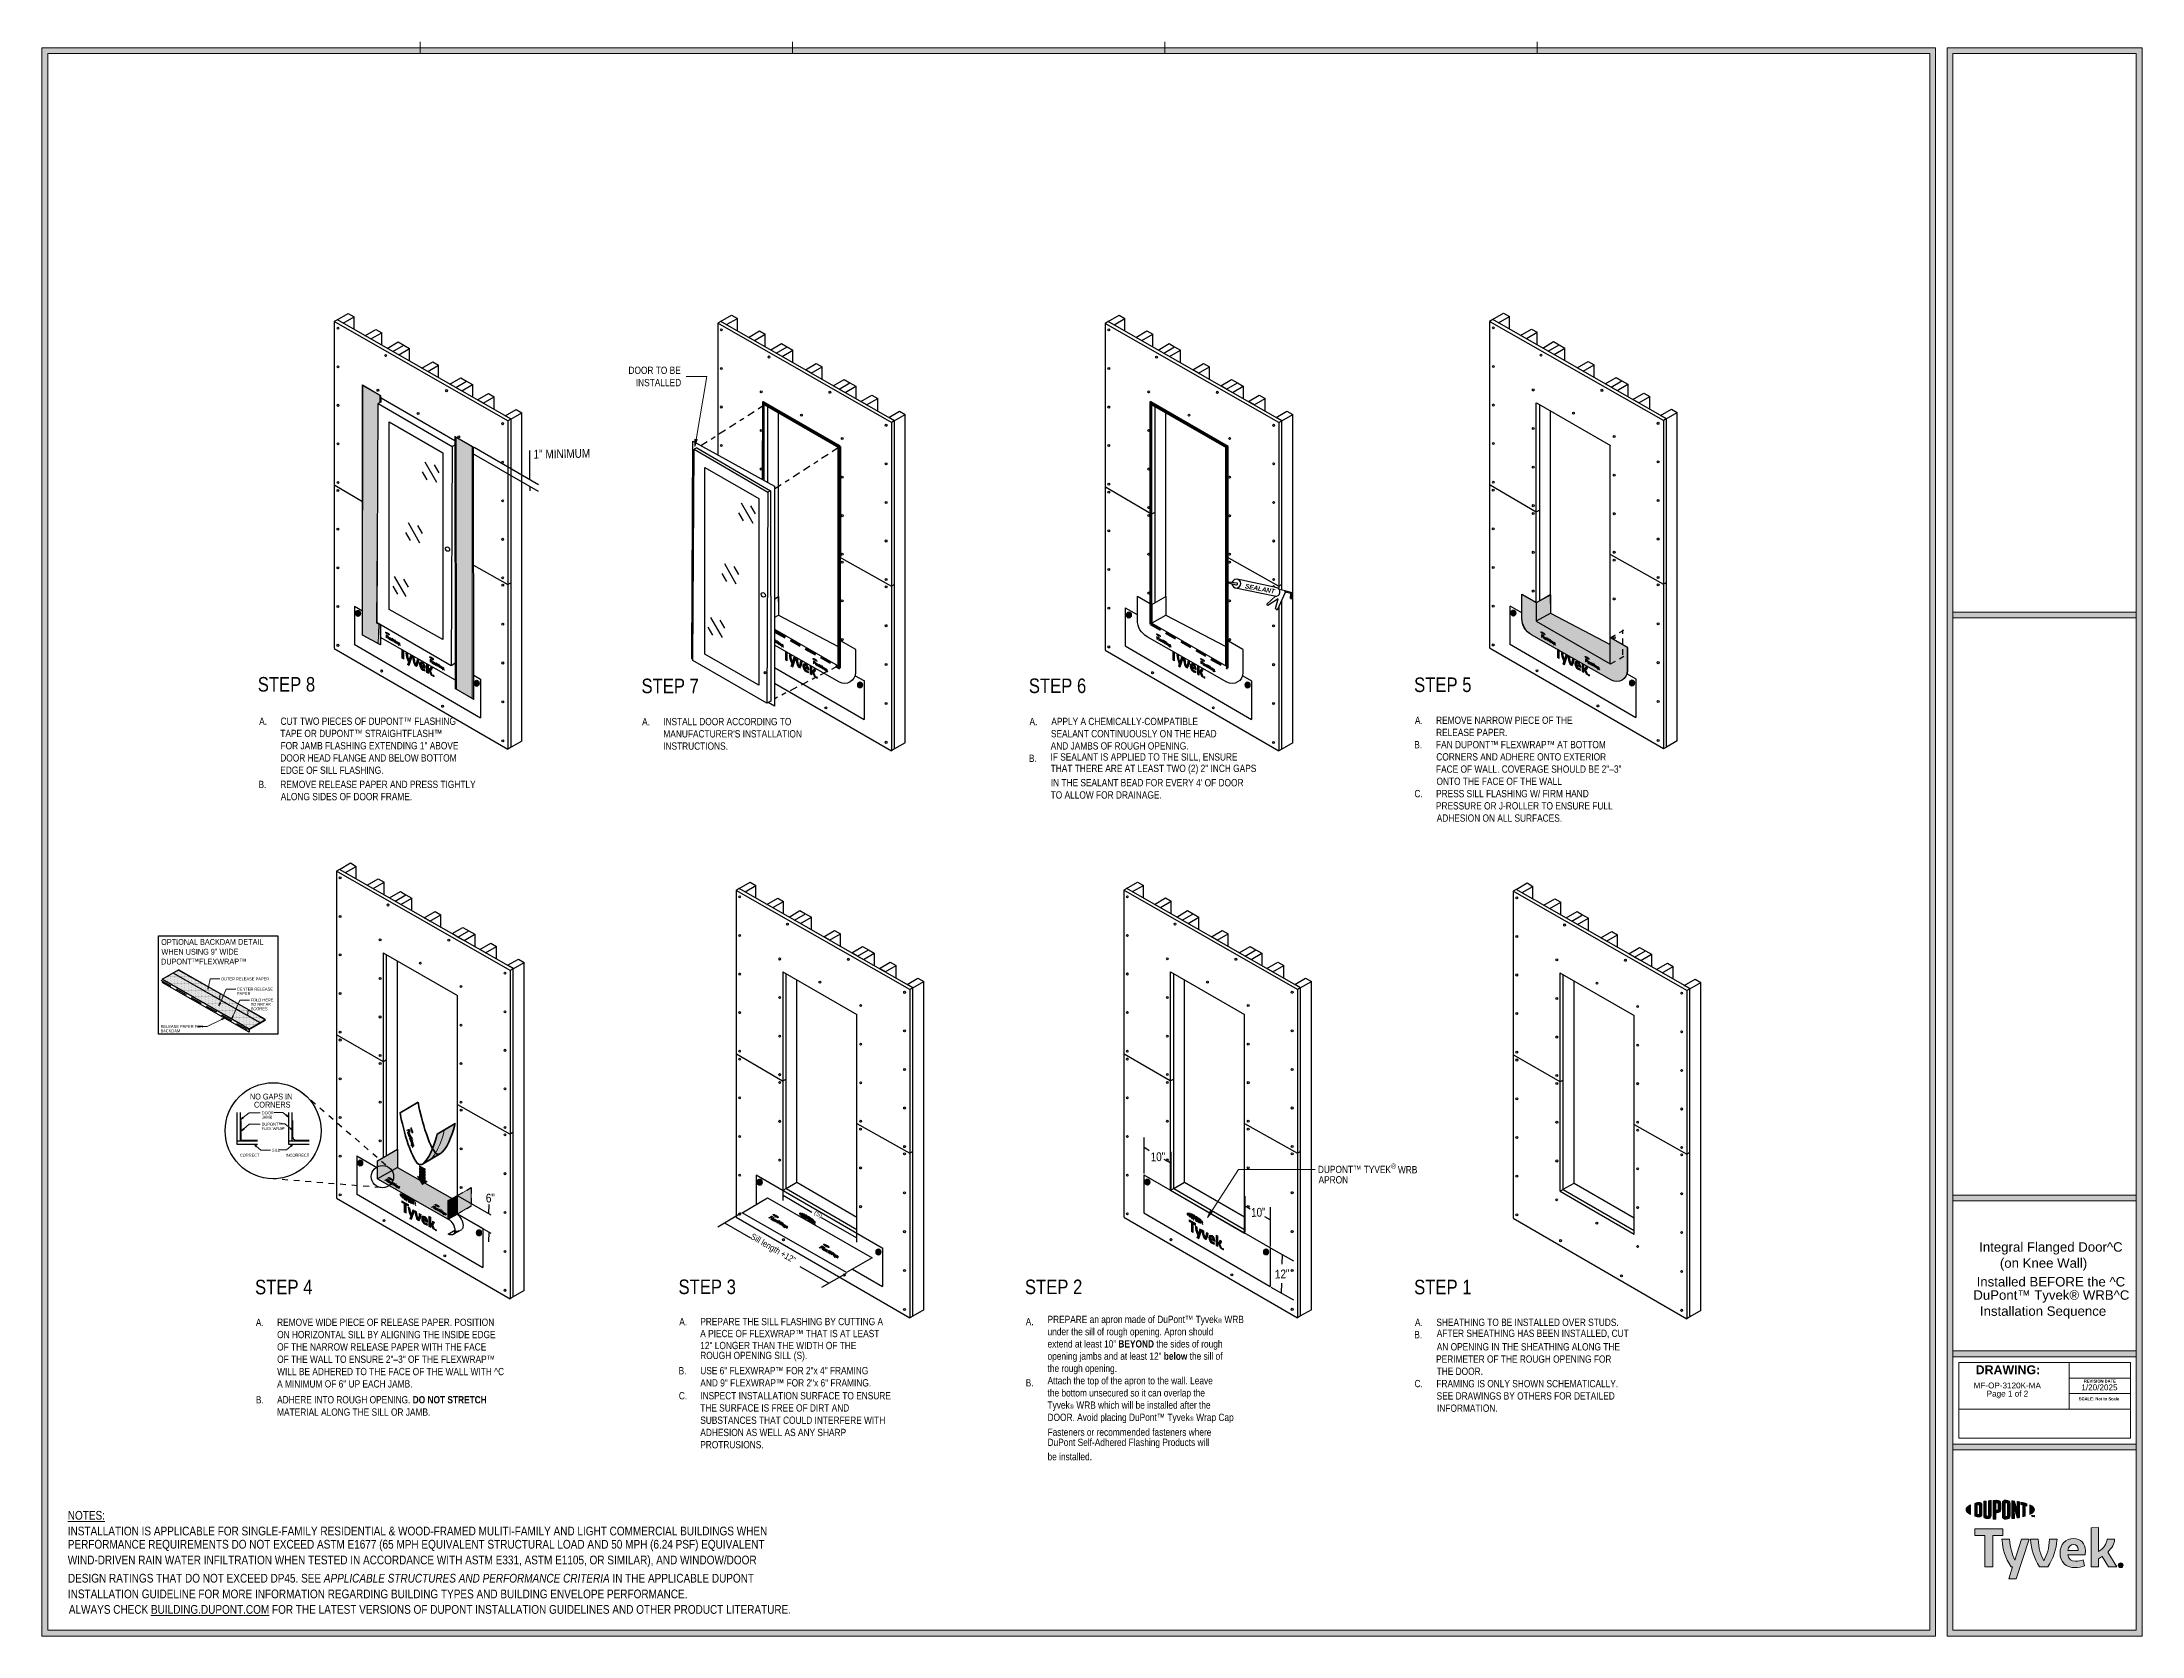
# Model space of a CAD drawing. Header units: inches. Extents: x -20.7 to 75.7, y -15.1 to 19.1.
# Drawn here: x -20.67 to 24.47, y -15.13 to 19.13 of the extents above; entities that cross this region are included whole.
import ezdxf

# ---------------------------------------------------------------- set-up
doc = ezdxf.new("R2010")
doc.units = ezdxf.units.IN
doc.header["$MEASUREMENT"] = 0
for name, pattern in [('AI-Linetype-0', [0.250075, 0.125038, -0.125038]), ('AI-Linetype-1', [0.250075, 0.125038, -0.125038]), ('AI-Linetype-10', [0.187557, 0.125038, -0.062519]), ('AI-Linetype-15', [0.375, 0.25, -0.125]), ('AI-Linetype-2', [0.375113, 0.250075, -0.125038]), ('AI-Linetype-20', [0.541667, 0.166667, -0.041667, 0.166667, -0.041667, 0.083333, -0.041667]), ('AI-Linetype-21', [0.541667, 0.166667, -0.041667, 0.166667, -0.041667, 0.083333, -0.041667]), ('AI-Linetype-22', [0.541667, 0.166667, -0.041667, 0.166667, -0.041667, 0.083333, -0.041667]), ('AI-Linetype-3', [0.375113, 0.250075, -0.125038]), ('AI-Linetype-4', [0.187557, 0.125038, -0.062519]), ('AI-Linetype-5', [0.187557, 0.125038, -0.062519]), ('AI-Linetype-6', [0.187557, 0.125038, -0.062519]), ('AI-Linetype-7', [0.375, 0.25, -0.125]), ('AI-Linetype-8', [0.187557, 0.125038, -0.062519]), ('AI-Linetype-9', [0.187557, 0.125038, -0.062519])]:
    doc.linetypes.add(name, pattern=pattern)
doc.layers.get('0').update_dxf_attribs({"lineweight": 0})
for name, color, linetype, lineweight in [('.ATI-DETAIL', 7, 'Continuous', 0), ('.ATI-HATCH', 7, 'Continuous', 0), ('.ATI-TEXT', 7, 'Continuous', 0), ('G-ANNO-TTLB', 7, 'Continuous', 0), ('LOGOS', 7, 'Continuous', 0), ('TYVEK', 7, 'Continuous', 0), ('X-REF - TRACED', 7, 'Continuous', 0)]:
    doc.layers.add(name, color=color, linetype=linetype, lineweight=lineweight)
pattern_1 = [(45, (0, 0), (-7.071, 7.071), [])]

msp = doc.modelspace()

# ---------------------------------------------------------------- texts
at = {"layer": '.ATI-TEXT', "char_height": 0.2, "attachment_point": 7}
for s, insert in [('\\C18;\\c0;\\FArial Narrow|b0|i0|c1;\\H0.312594;\\W1.000000;STEP 8', (-16.028, 5.16)), ('\\C18;\\c0;\\FArial Narrow|b0|i0|c1;\\H0.312594;\\W1.000000;STEP 7', (-7.78, 5.125)), ('\\C18;\\c0;\\FArial Narrow|b0|i0|c1;\\H0.312500;\\W1.000000;STEP 6', (0.546, 5.128)), ('\\C18;\\c0;\\FArial Narrow|b0|i0|c1;\\H0.312594;\\W1.000000;STEP 5', (8.827, 5.15)), ('\\C18;\\c0;\\FArial Narrow|b0|i0|c1;\\H0.156250;\\W1.000000;A.', (-7.767, 4.439)), ('\\C18;\\c0;\\FArial Narrow|b0|i0|c1;\\H0.156297;\\W1.000000;INSTALL DOOR ACCORDING TO', (-7.314, 4.439)), ('\\C18;\\c0;\\FArial Narrow|b0|i0|c1;\\H0.156297;\\W1.000000;APPLY A CHEMICALLY-COMPATIBLE', (1.029, 4.442)), ('\\C18;\\c0;\\FArial Narrow|b0|i0|c1;\\H0.156297;\\W1.000000;INSTRUCTIONS.', (-7.314, 3.913)), ("\\C18;\\c0;\\FArial Narrow|b0|i0|c1;\\H0.156297;\\W1.000000;MANUFACTURER'S INSTALLATION", (-7.31, 4.176)), ('\\C18;\\c0;\\FArial Narrow|b0|i0|c1;\\H0.312500;\\W1.000000;STEP 4', (-16.086, -7.795)), ('\\C18;\\c0;\\FArial Narrow|b0|i0|c1;\\H0.312500;\\W1.000000;STEP 3', (-6.984, -7.79)), ('\\C18;\\c0;\\FArial Narrow|b0|i0|c1;\\H0.312500;\\W1.000000;STEP 2', (0.462, -7.791)), ('\\C18;\\c0;\\FArial Narrow|b0|i0|c1;\\H0.312594;\\W1.000000;STEP 1', (8.828, -7.795)), ('\\C18;\\c0;\\FArial Narrow|b0|i0|c1;\\H0.156250;\\W1.000000;SEE DRAWINGS BY OTHERS FOR DETAILED', (9.311, -10.055)), ('\\C18;\\c0;\\FArial Narrow|b0|i0|c1;\\H0.156250;\\W1.000000;FRAMING IS ONLY SHOWN SCHEMATICALLY. ', (9.306, -9.791)), ('\\C18;\\c0;\\FArial Narrow|b0|i0|c1;\\H0.156250;\\W1.000000;INFORMATION.', (9.32, -10.318))]:
    msp.add_mtext(s, dxfattribs=dict(at, insert=insert))
at = {"layer": '.ATI-TEXT', "char_height": 0.2, "attachment_point": 7, "rotation": 0.1123}
for s, insert in [('\\C18;\\c0;\\FArial Narrow|b0|i0|c1;\\H0.125037;\\W0.999992;NO GAPS IN', (-16.196, -3.605)), ('\\C18;\\c0;\\FArial Narrow|b0|i0|c1;\\H0.125037;\\W0.999992;CORNERS', (-16.108, -3.779)), ('\\C18;\\c0;\\FArial Narrow|b0|i0|c1;\\H0.062518;\\W0.999992;CORRECT', (-16.414, -4.834)), ('\\C18;\\c0;\\FArial Narrow|b0|i0|c1;\\H0.062518;\\W0.999992;INCORRECT', (-15.431, -4.834))]:
    msp.add_mtext(s, dxfattribs=dict(at, insert=insert))
at = {"char_height": 0.2, "attachment_point": 7}
for s, insert in [('\\C18;\\c0;\\FArial|b0|i0|c1;\\H0.203186;\\W1.000000;Integral Flanged Door^C', (20.973, -6.936)), ('\\C18;\\c0;\\FArial|b0|i0|c1;\\H0.203186;\\W1.000000;(on Knee Wall)', (21.418, -7.281)), ('\\C18;\\c0;\\FArial|b0|i0|c1;\\H0.203186;\\W1.000000;Installed BEFORE the ^C', (20.918, -7.625)), ('\\C18;\\c0;\\FArial|b0|i0|c1;\\H0.203186;\\W1.000000;DuPont™ Tyvek® WRB^C', (20.847, -7.969)), ('\\C18;\\c0;\\FArial|b0|i0|c1;\\H0.203186;\\W1.000000;Installation Sequence', (20.989, -8.314)), ('\\C18;\\c0;\\FArial|b0|i0|c1;\\H0.125038;\\W1.000000;MF-OP-3120K-MA', (20.854, -9.814)), ('\\C18;\\c0;\\FArial|b0|i0|c1;\\H0.125038;\\W1.000000;Page 1 of 2', (21.134, -10.026)), ('\\C18;\\c0;\\FArial|b0|i0|c1;\\H0.125038;\\W1.000000;1/20/2025', (23.17, -9.854))]:
    msp.add_mtext(s, dxfattribs=dict(at, insert=insert))
at = {"layer": 'G-ANNO-TTLB', "char_height": 0.2, "attachment_point": 7}
for s, insert in [('\\C18;\\c0;\\FArial Bold|b1|i0|c1;\\H0.190324;\\W1.000000;DRAWING:', (20.898, -9.511)), ('\\C18;\\c0;\\FArial Bold|b1|i0|c1;\\H0.063441;\\W1.000000;REVISION DATE', (23.222, -9.689)), ('\\C18;\\c0;\\FArial Bold|b1|i0|c1;\\H0.063441;\\W1.000000;SCALE: Not to Scale', (23.115, -10.07))]:
    msp.add_mtext(s, dxfattribs=dict(at, insert=insert))
at = {"layer": 'TYVEK', "char_height": 0.2, "attachment_point": 7}
for s, insert, rotation in [('\\C252;\\c8684676;\\FArial Narrow Bold Italic|b1|i1|c1;\\H0.100246;\\W0.994519;SEALANT', (5.187, 7.384), 349.5335), ('\\C1;\\c255;\\FArial Narrow|b0|i0|c1;\\H0.187500;\\W0.999999;10"', (3.167, -4.936), 1.9995), ('\\C1;\\c255;\\FArial Narrow|b0|i0|c1;\\H0.187500;\\W0.999999;6"', (-11.122, -5.821), 1.9995), ('\\C1;\\c255;\\FArial Narrow|b0|i0|c1;\\H0.097055;\\W1.007294;(S)', (-4.093, -6.088), 330.0001), ('\\C1;\\c255;\\FArial Narrow|b0|i0|c1;\\H0.187500;\\W0.999999;10"', (5.325, -6.13), 1.9995), ('\\C1;\\c255;\\FArial Narrow|b0|i0|c1;\\H0.134569;\\W1.007294;Sill length +12"', (-5.47, -6.623), 330.0001), ('\\C1;\\c255;\\FArial Narrow|b0|i0|c1;\\H0.187500;\\W0.999999;12"', (5.838, -7.452), 1.9995)]:
    msp.add_mtext(s, dxfattribs=dict(at, insert=insert, rotation=rotation))

# ---------------------------------------------------------------- blocks, each defined once
blk = doc.blocks.new('Block_9')
at = {"layer": 'G-ANNO-TTLB', "true_color": 0xe02127, "transparency": 33554687}
h = blk.add_hatch(color=242, dxfattribs=at)
h.dxf.hatch_style = 2
edge = h.paths.add_edge_path()
edge.add_spline(control_points=[(20.69, -12.42), (20.69, -12.457), (20.727, -12.493), (20.79, -12.523), (20.79, -12.523), (20.79, -12.317), (20.79, -12.317), (20.727, -12.347), (20.69, -12.382), (20.69, -12.42)], knot_values=[0, 0, 0, 0, 1, 1, 1, 2, 2, 2, 3, 3, 3, 3], degree=3, periodic=0)
h = blk.add_hatch(color=242, dxfattribs=at)
h.dxf.hatch_style = 2
edge = h.paths.add_edge_path()
edge.add_spline(control_points=[(20.982, -12.504), (20.982, -12.52), (20.973, -12.525), (20.961, -12.525), (20.952, -12.525), (20.939, -12.522), (20.928, -12.519), (20.928, -12.519), (20.928, -12.322), (20.928, -12.322), (20.939, -12.319), (20.952, -12.316), (20.961, -12.316), (20.973, -12.316), (20.982, -12.321), (20.982, -12.337), (20.982, -12.337), (20.982, -12.504), (20.982, -12.504)], knot_values=[0, 0, 0, 0, 1, 1, 1, 2, 2, 2, 3, 3, 3, 4, 4, 4, 5, 5, 5, 6, 6, 6, 6], degree=3, periodic=0)
edge = h.paths.add_edge_path()
edge.add_spline(control_points=[(20.969, -12.264), (20.951, -12.264), (20.925, -12.27), (20.879, -12.284), (20.879, -12.284), (20.879, -12.557), (20.879, -12.557), (20.919, -12.569), (20.951, -12.576), (20.969, -12.576), (21.01, -12.576), (21.033, -12.551), (21.033, -12.511), (21.033, -12.511), (21.033, -12.33), (21.033, -12.33), (21.033, -12.29), (21.01, -12.264), (20.969, -12.264)], knot_values=[0, 0, 0, 0, 1, 1, 1, 2, 2, 2, 3, 3, 3, 4, 4, 4, 5, 5, 5, 6, 6, 6, 6], degree=3, periodic=0)
h = blk.add_hatch(color=242, dxfattribs=at)
h.dxf.hatch_style = 2
edge = h.paths.add_edge_path()
edge.add_spline(control_points=[(21.176, -12.536), (21.176, -12.551), (21.17, -12.561), (21.151, -12.559), (21.131, -12.557), (21.126, -12.549), (21.126, -12.53), (21.126, -12.53), (21.126, -12.233), (21.126, -12.233), (21.113, -12.235), (21.085, -12.239), (21.072, -12.24), (21.072, -12.24), (21.072, -12.54), (21.072, -12.54), (21.072, -12.588), (21.096, -12.607), (21.151, -12.613), (21.201, -12.619), (21.232, -12.593), (21.232, -12.54), (21.232, -12.54), (21.232, -12.224), (21.232, -12.224), (21.221, -12.224), (21.187, -12.227), (21.176, -12.228), (21.176, -12.228), (21.176, -12.536), (21.176, -12.536)], knot_values=[0, 0, 0, 0, 1, 1, 1, 2, 2, 2, 3, 3, 3, 4, 4, 4, 5, 5, 5, 6, 6, 6, 7, 7, 7, 8, 8, 8, 9, 9, 9, 10, 10, 10, 10], degree=3, periodic=0)
h = blk.add_hatch(color=242, dxfattribs=at)
h.dxf.hatch_style = 2
edge = h.paths.add_edge_path()
edge.add_spline(control_points=[(21.38, -12.405), (21.38, -12.423), (21.374, -12.431), (21.351, -12.431), (21.351, -12.431), (21.332, -12.431), (21.332, -12.431), (21.332, -12.431), (21.332, -12.274), (21.332, -12.274), (21.34, -12.273), (21.345, -12.273), (21.35, -12.273), (21.375, -12.273), (21.38, -12.283), (21.38, -12.3), (21.38, -12.3), (21.38, -12.405), (21.38, -12.405)], knot_values=[0, 0, 0, 0, 1, 1, 1, 2, 2, 2, 3, 3, 3, 4, 4, 4, 5, 5, 5, 6, 6, 6, 6], degree=3, periodic=0)
edge = h.paths.add_edge_path()
edge.add_spline(control_points=[(21.354, -12.218), (21.344, -12.218), (21.308, -12.219), (21.276, -12.221), (21.276, -12.221), (21.276, -12.62), (21.276, -12.62), (21.287, -12.62), (21.316, -12.622), (21.332, -12.622), (21.332, -12.622), (21.332, -12.487), (21.332, -12.487), (21.332, -12.487), (21.354, -12.487), (21.354, -12.487), (21.412, -12.487), (21.437, -12.46), (21.437, -12.41), (21.437, -12.41), (21.437, -12.292), (21.437, -12.292), (21.437, -12.242), (21.409, -12.218), (21.354, -12.218)], knot_values=[0, 0, 0, 0, 1, 1, 1, 2, 2, 2, 3, 3, 3, 4, 4, 4, 5, 5, 5, 6, 6, 6, 7, 7, 7, 8, 8, 8, 8], degree=3, periodic=0)
h = blk.add_hatch(color=242, dxfattribs=at)
h.dxf.hatch_style = 2
edge = h.paths.add_edge_path()
edge.add_spline(control_points=[(21.58, -12.545), (21.58, -12.561), (21.575, -12.569), (21.555, -12.569), (21.535, -12.57), (21.529, -12.561), (21.529, -12.545), (21.529, -12.545), (21.529, -12.296), (21.529, -12.296), (21.529, -12.28), (21.535, -12.271), (21.555, -12.271), (21.575, -12.272), (21.58, -12.28), (21.58, -12.296), (21.58, -12.296), (21.58, -12.545), (21.58, -12.545)], knot_values=[0, 0, 0, 0, 1, 1, 1, 2, 2, 2, 3, 3, 3, 4, 4, 4, 5, 5, 5, 6, 6, 6, 6], degree=3, periodic=0)
edge = h.paths.add_edge_path()
edge.add_spline(control_points=[(21.555, -12.215), (21.503, -12.213), (21.472, -12.236), (21.472, -12.288), (21.472, -12.288), (21.472, -12.549), (21.472, -12.549), (21.472, -12.605), (21.5, -12.628), (21.555, -12.625), (21.609, -12.623), (21.637, -12.603), (21.637, -12.544), (21.637, -12.544), (21.637, -12.294), (21.637, -12.294), (21.637, -12.238), (21.612, -12.218), (21.555, -12.215)], knot_values=[0, 0, 0, 0, 1, 1, 1, 2, 2, 2, 3, 3, 3, 4, 4, 4, 5, 5, 5, 6, 6, 6, 6], degree=3, periodic=0)
h = blk.add_hatch(color=242, dxfattribs=at)
h.dxf.hatch_style = 2
edge = h.paths.add_edge_path()
edge.add_spline(control_points=[(21.793, -12.438), (21.793, -12.438), (21.73, -12.235), (21.73, -12.235), (21.714, -12.233), (21.693, -12.23), (21.677, -12.229), (21.677, -12.229), (21.677, -12.612), (21.677, -12.612), (21.688, -12.611), (21.717, -12.608), (21.731, -12.606), (21.731, -12.606), (21.727, -12.38), (21.727, -12.38), (21.727, -12.38), (21.793, -12.597), (21.793, -12.597), (21.807, -12.595), (21.827, -12.591), (21.84, -12.589), (21.84, -12.589), (21.84, -12.252), (21.84, -12.252), (21.826, -12.249), (21.801, -12.245), (21.789, -12.243), (21.789, -12.243), (21.793, -12.438), (21.793, -12.438)], knot_values=[0, 0, 0, 0, 1, 1, 1, 2, 2, 2, 3, 3, 3, 4, 4, 4, 5, 5, 5, 6, 6, 6, 7, 7, 7, 8, 8, 8, 9, 9, 9, 10, 10, 10, 10], degree=3, periodic=0)
h = blk.add_hatch(color=242, dxfattribs=at)
h.dxf.hatch_style = 2
edge = h.paths.add_edge_path()
edge.add_spline(control_points=[(21.868, -12.311), (21.882, -12.313), (21.896, -12.316), (21.909, -12.319), (21.909, -12.319), (21.909, -12.574), (21.909, -12.574), (21.921, -12.571), (21.944, -12.565), (21.959, -12.56), (21.959, -12.56), (21.959, -12.331), (21.959, -12.331), (21.974, -12.335), (21.988, -12.339), (22, -12.342), (22, -12.342), (22, -12.293), (22, -12.293), (21.961, -12.279), (21.918, -12.268), (21.868, -12.258), (21.868, -12.258), (21.868, -12.311), (21.868, -12.311)], knot_values=[0, 0, 0, 0, 1, 1, 1, 2, 2, 2, 3, 3, 3, 4, 4, 4, 5, 5, 5, 6, 6, 6, 7, 7, 7, 8, 8, 8, 8], degree=3, periodic=0)
h = blk.add_hatch(color=242, dxfattribs=at)
h.dxf.hatch_style = 2
edge = h.paths.add_edge_path()
edge.add_spline(control_points=[(22.161, -12.42), (22.161, -12.457), (22.124, -12.493), (22.06, -12.523), (22.06, -12.523), (22.06, -12.317), (22.06, -12.317), (22.124, -12.347), (22.161, -12.382), (22.161, -12.42)], knot_values=[0, 0, 0, 0, 1, 1, 1, 2, 2, 2, 3, 3, 3, 3], degree=3, periodic=0)
h = blk.add_hatch(color=242, dxfattribs=at)
h.dxf.hatch_style = 2
edge = h.paths.add_edge_path()
edge.add_spline(control_points=[(22.131, -12.543), (22.131, -12.543), (22.137, -12.543), (22.137, -12.543), (22.137, -12.543), (22.146, -12.558), (22.146, -12.558), (22.146, -12.558), (22.155, -12.543), (22.155, -12.543), (22.155, -12.543), (22.161, -12.543), (22.161, -12.543), (22.161, -12.543), (22.161, -12.573), (22.161, -12.573), (22.161, -12.573), (22.155, -12.573), (22.155, -12.573), (22.155, -12.573), (22.155, -12.552), (22.155, -12.552), (22.155, -12.552), (22.146, -12.566), (22.146, -12.566), (22.146, -12.566), (22.146, -12.566), (22.146, -12.566), (22.146, -12.566), (22.136, -12.552), (22.136, -12.552), (22.136, -12.552), (22.136, -12.573), (22.136, -12.573), (22.136, -12.573), (22.131, -12.573), (22.131, -12.573), (22.131, -12.573), (22.131, -12.543), (22.131, -12.543)], knot_values=[0, 0, 0, 0, 1, 1, 1, 2, 2, 2, 3, 3, 3, 4, 4, 4, 5, 5, 5, 6, 6, 6, 7, 7, 7, 8, 8, 8, 9, 9, 9, 10, 10, 10, 11, 11, 11, 12, 12, 12, 13, 13, 13, 13], degree=3, periodic=0)
edge = h.paths.add_edge_path()
edge.add_spline(control_points=[(22.11, -12.549), (22.11, -12.549), (22.101, -12.549), (22.101, -12.549), (22.101, -12.549), (22.101, -12.543), (22.101, -12.543), (22.101, -12.543), (22.125, -12.543), (22.125, -12.543), (22.125, -12.543), (22.125, -12.549), (22.125, -12.549), (22.125, -12.549), (22.115, -12.549), (22.115, -12.549), (22.115, -12.549), (22.115, -12.573), (22.115, -12.573), (22.115, -12.573), (22.11, -12.573), (22.11, -12.573), (22.11, -12.573), (22.11, -12.549), (22.11, -12.549)], knot_values=[0, 0, 0, 0, 1, 1, 1, 2, 2, 2, 3, 3, 3, 4, 4, 4, 5, 5, 5, 6, 6, 6, 7, 7, 7, 8, 8, 8, 8], degree=3, periodic=0)
at = {"layer": 'G-ANNO-TTLB'}
for points, knots in [([(20.69, -12.42), (20.69, -12.457), (20.727, -12.493), (20.79, -12.523), (20.79, -12.523), (20.79, -12.317), (20.79, -12.317), (20.727, -12.347), (20.69, -12.382), (20.69, -12.42)], [0, 0, 0, 0, 1, 1, 1, 2, 2, 2, 3, 3, 3, 3]), ([(20.969, -12.264), (20.951, -12.264), (20.925, -12.27), (20.879, -12.284), (20.879, -12.284), (20.879, -12.557), (20.879, -12.557), (20.919, -12.569), (20.951, -12.576), (20.969, -12.576), (21.01, -12.576), (21.033, -12.551), (21.033, -12.511), (21.033, -12.511), (21.033, -12.33), (21.033, -12.33), (21.033, -12.29), (21.01, -12.264), (20.969, -12.264)], [0, 0, 0, 0, 1, 1, 1, 2, 2, 2, 3, 3, 3, 4, 4, 4, 5, 5, 5, 6, 6, 6, 6]), ([(20.982, -12.504), (20.982, -12.52), (20.973, -12.525), (20.961, -12.525), (20.952, -12.525), (20.939, -12.522), (20.928, -12.519), (20.928, -12.519), (20.928, -12.322), (20.928, -12.322), (20.939, -12.319), (20.952, -12.316), (20.961, -12.316), (20.973, -12.316), (20.982, -12.321), (20.982, -12.337), (20.982, -12.337), (20.982, -12.504), (20.982, -12.504)], [0, 0, 0, 0, 1, 1, 1, 2, 2, 2, 3, 3, 3, 4, 4, 4, 5, 5, 5, 6, 6, 6, 6]), ([(21.176, -12.536), (21.176, -12.551), (21.17, -12.561), (21.151, -12.559), (21.131, -12.557), (21.126, -12.549), (21.126, -12.53), (21.126, -12.53), (21.126, -12.233), (21.126, -12.233), (21.113, -12.235), (21.085, -12.239), (21.072, -12.24), (21.072, -12.24), (21.072, -12.54), (21.072, -12.54), (21.072, -12.588), (21.096, -12.607), (21.151, -12.613), (21.201, -12.619), (21.232, -12.593), (21.232, -12.54), (21.232, -12.54), (21.232, -12.224), (21.232, -12.224), (21.221, -12.224), (21.187, -12.227), (21.176, -12.228), (21.176, -12.228), (21.176, -12.536), (21.176, -12.536)], [0, 0, 0, 0, 1, 1, 1, 2, 2, 2, 3, 3, 3, 4, 4, 4, 5, 5, 5, 6, 6, 6, 7, 7, 7, 8, 8, 8, 9, 9, 9, 10, 10, 10, 10]), ([(21.354, -12.218), (21.344, -12.218), (21.308, -12.219), (21.276, -12.221), (21.276, -12.221), (21.276, -12.62), (21.276, -12.62), (21.287, -12.62), (21.316, -12.622), (21.332, -12.622), (21.332, -12.622), (21.332, -12.487), (21.332, -12.487), (21.332, -12.487), (21.354, -12.487), (21.354, -12.487), (21.412, -12.487), (21.437, -12.46), (21.437, -12.41), (21.437, -12.41), (21.437, -12.292), (21.437, -12.292), (21.437, -12.242), (21.409, -12.218), (21.354, -12.218)], [0, 0, 0, 0, 1, 1, 1, 2, 2, 2, 3, 3, 3, 4, 4, 4, 5, 5, 5, 6, 6, 6, 7, 7, 7, 8, 8, 8, 8]), ([(21.38, -12.405), (21.38, -12.423), (21.374, -12.431), (21.351, -12.431), (21.351, -12.431), (21.332, -12.431), (21.332, -12.431), (21.332, -12.431), (21.332, -12.274), (21.332, -12.274), (21.34, -12.273), (21.345, -12.273), (21.35, -12.273), (21.375, -12.273), (21.38, -12.283), (21.38, -12.3), (21.38, -12.3), (21.38, -12.405), (21.38, -12.405)], [0, 0, 0, 0, 1, 1, 1, 2, 2, 2, 3, 3, 3, 4, 4, 4, 5, 5, 5, 6, 6, 6, 6]), ([(21.555, -12.215), (21.503, -12.213), (21.472, -12.236), (21.472, -12.288), (21.472, -12.288), (21.472, -12.549), (21.472, -12.549), (21.472, -12.605), (21.5, -12.628), (21.555, -12.625), (21.609, -12.623), (21.637, -12.603), (21.637, -12.544), (21.637, -12.544), (21.637, -12.294), (21.637, -12.294), (21.637, -12.238), (21.612, -12.218), (21.555, -12.215)], [0, 0, 0, 0, 1, 1, 1, 2, 2, 2, 3, 3, 3, 4, 4, 4, 5, 5, 5, 6, 6, 6, 6]), ([(21.58, -12.545), (21.58, -12.561), (21.575, -12.569), (21.555, -12.569), (21.535, -12.57), (21.529, -12.561), (21.529, -12.545), (21.529, -12.545), (21.529, -12.296), (21.529, -12.296), (21.529, -12.28), (21.535, -12.271), (21.555, -12.271), (21.575, -12.272), (21.58, -12.28), (21.58, -12.296), (21.58, -12.296), (21.58, -12.545), (21.58, -12.545)], [0, 0, 0, 0, 1, 1, 1, 2, 2, 2, 3, 3, 3, 4, 4, 4, 5, 5, 5, 6, 6, 6, 6]), ([(21.793, -12.438), (21.793, -12.438), (21.73, -12.235), (21.73, -12.235), (21.714, -12.233), (21.693, -12.23), (21.677, -12.229), (21.677, -12.229), (21.677, -12.612), (21.677, -12.612), (21.688, -12.611), (21.717, -12.608), (21.731, -12.606), (21.731, -12.606), (21.727, -12.38), (21.727, -12.38), (21.727, -12.38), (21.793, -12.597), (21.793, -12.597), (21.807, -12.595), (21.827, -12.591), (21.84, -12.589), (21.84, -12.589), (21.84, -12.252), (21.84, -12.252), (21.826, -12.249), (21.801, -12.245), (21.789, -12.243), (21.789, -12.243), (21.793, -12.438), (21.793, -12.438)], [0, 0, 0, 0, 1, 1, 1, 2, 2, 2, 3, 3, 3, 4, 4, 4, 5, 5, 5, 6, 6, 6, 7, 7, 7, 8, 8, 8, 9, 9, 9, 10, 10, 10, 10]), ([(21.868, -12.311), (21.882, -12.313), (21.896, -12.316), (21.909, -12.319), (21.909, -12.319), (21.909, -12.574), (21.909, -12.574), (21.921, -12.571), (21.944, -12.565), (21.959, -12.56), (21.959, -12.56), (21.959, -12.331), (21.959, -12.331), (21.974, -12.335), (21.988, -12.339), (22, -12.342), (22, -12.342), (22, -12.293), (22, -12.293), (21.961, -12.279), (21.918, -12.268), (21.868, -12.258), (21.868, -12.258), (21.868, -12.311), (21.868, -12.311)], [0, 0, 0, 0, 1, 1, 1, 2, 2, 2, 3, 3, 3, 4, 4, 4, 5, 5, 5, 6, 6, 6, 7, 7, 7, 8, 8, 8, 8]), ([(22.161, -12.42), (22.161, -12.457), (22.124, -12.493), (22.06, -12.523), (22.06, -12.523), (22.06, -12.317), (22.06, -12.317), (22.124, -12.347), (22.161, -12.382), (22.161, -12.42)], [0, 0, 0, 0, 1, 1, 1, 2, 2, 2, 3, 3, 3, 3]), ([(22.11, -12.549), (22.11, -12.549), (22.101, -12.549), (22.101, -12.549), (22.101, -12.549), (22.101, -12.543), (22.101, -12.543), (22.101, -12.543), (22.125, -12.543), (22.125, -12.543), (22.125, -12.543), (22.125, -12.549), (22.125, -12.549), (22.125, -12.549), (22.115, -12.549), (22.115, -12.549), (22.115, -12.549), (22.115, -12.573), (22.115, -12.573), (22.115, -12.573), (22.11, -12.573), (22.11, -12.573), (22.11, -12.573), (22.11, -12.549), (22.11, -12.549)], [0, 0, 0, 0, 1, 1, 1, 2, 2, 2, 3, 3, 3, 4, 4, 4, 5, 5, 5, 6, 6, 6, 7, 7, 7, 8, 8, 8, 8]), ([(22.131, -12.543), (22.131, -12.543), (22.137, -12.543), (22.137, -12.543), (22.137, -12.543), (22.146, -12.558), (22.146, -12.558), (22.146, -12.558), (22.155, -12.543), (22.155, -12.543), (22.155, -12.543), (22.161, -12.543), (22.161, -12.543), (22.161, -12.543), (22.161, -12.573), (22.161, -12.573), (22.161, -12.573), (22.155, -12.573), (22.155, -12.573), (22.155, -12.573), (22.155, -12.552), (22.155, -12.552), (22.155, -12.552), (22.146, -12.566), (22.146, -12.566), (22.146, -12.566), (22.146, -12.566), (22.146, -12.566), (22.146, -12.566), (22.136, -12.552), (22.136, -12.552), (22.136, -12.552), (22.136, -12.573), (22.136, -12.573), (22.136, -12.573), (22.131, -12.573), (22.131, -12.573), (22.131, -12.573), (22.131, -12.543), (22.131, -12.543)], [0, 0, 0, 0, 1, 1, 1, 2, 2, 2, 3, 3, 3, 4, 4, 4, 5, 5, 5, 6, 6, 6, 7, 7, 7, 8, 8, 8, 9, 9, 9, 10, 10, 10, 11, 11, 11, 12, 12, 12, 13, 13, 13, 13])]:
    blk.add_open_spline(points, degree=3, knots=knots, dxfattribs=at)
blk = doc.blocks.new('Block_13')
at = {"layer": 'G-ANNO-TTLB', "true_color": 0x15497e, "transparency": 33554687}
h = blk.add_hatch(color=156, dxfattribs=at)
h.dxf.hatch_style = 2
h.paths.add_polyline_path([(21.482, -12.831), (20.879, -12.831), (20.879, -12.974), (21.097, -12.974), (21.097, -13.651), (21.264, -13.651), (21.264, -12.974), (21.482, -12.974)])
h = blk.add_hatch(color=156, dxfattribs=at)
h.dxf.hatch_style = 2
edge = h.paths.add_edge_path()
edge.add_spline(control_points=[(22.486, -13.052), (22.475, -13.253), (22.431, -13.389), (22.362, -13.521), (22.295, -13.389), (22.251, -13.253), (22.239, -13.052), (22.239, -13.052), (22.076, -13.052), (22.076, -13.052), (22.093, -13.288), (22.146, -13.439), (22.273, -13.651), (22.273, -13.651), (22.452, -13.651), (22.452, -13.651), (22.574, -13.439), (22.624, -13.288), (22.648, -13.052), (22.648, -13.052), (22.486, -13.052), (22.486, -13.052)], knot_values=[0, 0, 0, 0, 1, 1, 1, 2, 2, 2, 3, 3, 3, 4, 4, 4, 5, 5, 5, 6, 6, 6, 7, 7, 7, 7], degree=3, periodic=0)
h = blk.add_hatch(color=156, dxfattribs=at)
h.dxf.hatch_style = 2
edge = h.paths.add_edge_path()
edge.add_spline(control_points=[(22.879, -13.295), (22.879, -13.295), (23.101, -13.295), (23.101, -13.295), (23.101, -13.295), (23.101, -13.281), (23.101, -13.281), (23.101, -13.215), (23.066, -13.167), (23.002, -13.167), (22.934, -13.167), (22.889, -13.215), (22.879, -13.295)], knot_values=[0, 0, 0, 0, 1, 1, 1, 2, 2, 2, 3, 3, 3, 4, 4, 4, 4], degree=3, periodic=0)
edge = h.paths.add_edge_path()
edge.add_spline(control_points=[(23.234, -13.625), (23.182, -13.649), (23.106, -13.665), (23.029, -13.665), (22.84, -13.665), (22.711, -13.546), (22.711, -13.351), (22.711, -13.165), (22.829, -13.038), (23.002, -13.038), (23.155, -13.038), (23.256, -13.147), (23.256, -13.304), (23.256, -13.339), (23.254, -13.37), (23.251, -13.393), (23.251, -13.393), (22.881, -13.393), (22.881, -13.393), (22.896, -13.487), (22.951, -13.529), (23.045, -13.529), (23.102, -13.529), (23.158, -13.516), (23.208, -13.495), (23.208, -13.495), (23.234, -13.625), (23.234, -13.625)], knot_values=[0, 0, 0, 0, 1, 1, 1, 2, 2, 2, 3, 3, 3, 4, 4, 4, 5, 5, 5, 6, 6, 6, 7, 7, 7, 8, 8, 8, 9, 9, 9, 9], degree=3, periodic=0)
h = blk.add_hatch(color=156, dxfattribs=at)
h.dxf.hatch_style = 2
edge = h.paths.add_edge_path()
edge.add_spline(control_points=[(23.736, -13.331), (23.736, -13.331), (23.93, -13.651), (23.93, -13.651), (23.93, -13.651), (23.754, -13.651), (23.754, -13.651), (23.754, -13.651), (23.619, -13.423), (23.619, -13.423), (23.595, -13.44), (23.569, -13.458), (23.541, -13.475), (23.541, -13.475), (23.541, -13.651), (23.541, -13.651), (23.541, -13.651), (23.379, -13.651), (23.379, -13.651), (23.379, -13.651), (23.379, -12.811), (23.379, -12.811), (23.379, -12.811), (23.541, -12.803), (23.541, -12.803), (23.541, -12.803), (23.541, -13.32), (23.541, -13.32), (23.651, -13.248), (23.705, -13.166), (23.724, -13.052), (23.724, -13.052), (23.884, -13.052), (23.884, -13.052), (23.881, -13.153), (23.829, -13.243), (23.736, -13.331)], knot_values=[0, 0, 0, 0, 1, 1, 1, 2, 2, 2, 3, 3, 3, 4, 4, 4, 5, 5, 5, 6, 6, 6, 7, 7, 7, 8, 8, 8, 9, 9, 9, 10, 10, 10, 11, 11, 11, 12, 12, 12, 12], degree=3, periodic=0)
at = {"layer": 'G-ANNO-TTLB'}
blk.add_lwpolyline([(21.482, -12.831), (20.879, -12.831), (20.879, -12.974), (21.097, -12.974), (21.097, -13.651), (21.264, -13.651), (21.264, -12.974), (21.482, -12.974)], close=True, dxfattribs=at)
for points, knots in [([(22.486, -13.052), (22.475, -13.253), (22.431, -13.389), (22.362, -13.521), (22.295, -13.389), (22.251, -13.253), (22.239, -13.052), (22.239, -13.052), (22.076, -13.052), (22.076, -13.052), (22.093, -13.288), (22.146, -13.439), (22.273, -13.651), (22.273, -13.651), (22.452, -13.651), (22.452, -13.651), (22.574, -13.439), (22.624, -13.288), (22.648, -13.052), (22.648, -13.052), (22.486, -13.052), (22.486, -13.052)], [0, 0, 0, 0, 1, 1, 1, 2, 2, 2, 3, 3, 3, 4, 4, 4, 5, 5, 5, 6, 6, 6, 7, 7, 7, 7]), ([(23.234, -13.625), (23.182, -13.649), (23.106, -13.665), (23.029, -13.665), (22.84, -13.665), (22.711, -13.546), (22.711, -13.351), (22.711, -13.165), (22.829, -13.038), (23.002, -13.038), (23.155, -13.038), (23.256, -13.147), (23.256, -13.304), (23.256, -13.339), (23.254, -13.37), (23.251, -13.393), (23.251, -13.393), (22.881, -13.393), (22.881, -13.393), (22.896, -13.487), (22.951, -13.529), (23.045, -13.529), (23.102, -13.529), (23.158, -13.516), (23.208, -13.495), (23.208, -13.495), (23.234, -13.625), (23.234, -13.625)], [0, 0, 0, 0, 1, 1, 1, 2, 2, 2, 3, 3, 3, 4, 4, 4, 5, 5, 5, 6, 6, 6, 7, 7, 7, 8, 8, 8, 9, 9, 9, 9]), ([(23.736, -13.331), (23.736, -13.331), (23.93, -13.651), (23.93, -13.651), (23.93, -13.651), (23.754, -13.651), (23.754, -13.651), (23.754, -13.651), (23.619, -13.423), (23.619, -13.423), (23.595, -13.44), (23.569, -13.458), (23.541, -13.475), (23.541, -13.475), (23.541, -13.651), (23.541, -13.651), (23.541, -13.651), (23.379, -13.651), (23.379, -13.651), (23.379, -13.651), (23.379, -12.811), (23.379, -12.811), (23.379, -12.811), (23.541, -12.803), (23.541, -12.803), (23.541, -12.803), (23.541, -13.32), (23.541, -13.32), (23.651, -13.248), (23.705, -13.166), (23.724, -13.052), (23.724, -13.052), (23.884, -13.052), (23.884, -13.052), (23.881, -13.153), (23.829, -13.243), (23.736, -13.331)], [0, 0, 0, 0, 1, 1, 1, 2, 2, 2, 3, 3, 3, 4, 4, 4, 5, 5, 5, 6, 6, 6, 7, 7, 7, 8, 8, 8, 9, 9, 9, 10, 10, 10, 11, 11, 11, 12, 12, 12, 12]), ([(22.879, -13.295), (22.879, -13.295), (23.101, -13.295), (23.101, -13.295), (23.101, -13.295), (23.101, -13.281), (23.101, -13.281), (23.101, -13.215), (23.066, -13.167), (23.002, -13.167), (22.934, -13.167), (22.889, -13.215), (22.879, -13.295)], [0, 0, 0, 0, 1, 1, 1, 2, 2, 2, 3, 3, 3, 4, 4, 4, 4])]:
    blk.add_open_spline(points, degree=3, knots=knots, dxfattribs=at)
blk = doc.blocks.new('Block_12')
at = {"layer": 'G-ANNO-TTLB', "true_color": 0x15497e, "transparency": 33554687}
h = blk.add_hatch(color=156, dxfattribs=at)
h.dxf.hatch_style = 2
edge = h.paths.add_edge_path()
edge.add_spline(control_points=[(21.885, -13.052), (21.885, -13.052), (21.74, -13.503), (21.74, -13.503), (21.678, -13.376), (21.638, -13.244), (21.626, -13.052), (21.626, -13.052), (21.463, -13.052), (21.463, -13.052), (21.48, -13.288), (21.533, -13.439), (21.66, -13.651), (21.66, -13.651), (21.692, -13.651), (21.692, -13.651), (21.692, -13.651), (21.609, -13.909), (21.609, -13.909), (21.609, -13.909), (21.771, -13.909), (21.771, -13.909), (21.771, -13.909), (22.047, -13.052), (22.047, -13.052), (22.047, -13.052), (21.885, -13.052), (21.885, -13.052)], knot_values=[0, 0, 0, 0, 1, 1, 1, 2, 2, 2, 3, 3, 3, 4, 4, 4, 5, 5, 5, 6, 6, 6, 7, 7, 7, 8, 8, 8, 9, 9, 9, 9], degree=3, periodic=0)
at = {"layer": 'G-ANNO-TTLB'}
blk.add_open_spline([(21.885, -13.052), (21.885, -13.052), (21.74, -13.503), (21.74, -13.503), (21.678, -13.376), (21.638, -13.244), (21.626, -13.052), (21.626, -13.052), (21.463, -13.052), (21.463, -13.052), (21.48, -13.288), (21.533, -13.439), (21.66, -13.651), (21.66, -13.651), (21.692, -13.651), (21.692, -13.651), (21.692, -13.651), (21.609, -13.909), (21.609, -13.909), (21.609, -13.909), (21.771, -13.909), (21.771, -13.909), (21.771, -13.909), (22.047, -13.052), (22.047, -13.052), (22.047, -13.052), (21.885, -13.052), (21.885, -13.052)], degree=3, knots=[0, 0, 0, 0, 1, 1, 1, 2, 2, 2, 3, 3, 3, 4, 4, 4, 5, 5, 5, 6, 6, 6, 7, 7, 7, 8, 8, 8, 9, 9, 9, 9], dxfattribs=at)
blk.add_blockref('Block_13', (0, 0), dxfattribs=at)
blk = doc.blocks.new('Block_14')
at = {"layer": 'G-ANNO-TTLB', "true_color": 0x15497e, "transparency": 33554687}
h = blk.add_hatch(color=156, dxfattribs=at)
h.dxf.hatch_style = 2
edge = h.paths.add_edge_path()
edge.add_spline(control_points=[(24.008, -13.596), (24.008, -13.596), (24.008, -13.611), (24.008, -13.611), (24.008, -13.611), (24.014, -13.611), (24.014, -13.611), (24.021, -13.611), (24.024, -13.61), (24.024, -13.604), (24.024, -13.598), (24.021, -13.596), (24.014, -13.596), (24.014, -13.596), (24.008, -13.596), (24.008, -13.596)], knot_values=[0, 0, 0, 0, 1, 1, 1, 2, 2, 2, 3, 3, 3, 4, 4, 4, 5, 5, 5, 5], degree=3, periodic=0)
edge = h.paths.add_edge_path()
edge.add_spline(control_points=[(23.996, -13.586), (23.996, -13.586), (24.014, -13.586), (24.014, -13.586), (24.029, -13.586), (24.035, -13.593), (24.035, -13.604), (24.035, -13.611), (24.032, -13.617), (24.025, -13.619), (24.029, -13.626), (24.033, -13.632), (24.039, -13.639), (24.039, -13.639), (24.025, -13.639), (24.025, -13.639), (24.021, -13.633), (24.017, -13.627), (24.014, -13.621), (24.014, -13.621), (24.008, -13.621), (24.008, -13.621), (24.008, -13.621), (24.008, -13.639), (24.008, -13.639), (24.008, -13.639), (23.996, -13.639), (23.996, -13.639), (23.996, -13.639), (23.996, -13.586), (23.996, -13.586)], knot_values=[0, 0, 0, 0, 1, 1, 1, 2, 2, 2, 3, 3, 3, 4, 4, 4, 5, 5, 5, 6, 6, 6, 7, 7, 7, 8, 8, 8, 9, 9, 9, 10, 10, 10, 10], degree=3, periodic=0)
edge = h.paths.add_edge_path()
edge.add_spline(control_points=[(24.015, -13.573), (23.99, -13.573), (23.975, -13.587), (23.975, -13.614), (23.975, -13.64), (23.99, -13.655), (24.015, -13.655), (24.04, -13.655), (24.055, -13.64), (24.055, -13.614), (24.055, -13.587), (24.04, -13.573), (24.015, -13.573)], knot_values=[0, 0, 0, 0, 1, 1, 1, 2, 2, 2, 3, 3, 3, 4, 4, 4, 4], degree=3, periodic=0)
edge = h.paths.add_edge_path()
edge.add_spline(control_points=[(24.015, -13.562), (24.047, -13.562), (24.067, -13.582), (24.067, -13.614), (24.067, -13.645), (24.046, -13.665), (24.015, -13.665), (23.983, -13.665), (23.963, -13.645), (23.963, -13.614), (23.963, -13.582), (23.983, -13.562), (24.015, -13.562)], knot_values=[0, 0, 0, 0, 1, 1, 1, 2, 2, 2, 3, 3, 3, 4, 4, 4, 4], degree=3, periodic=0)
at = {"layer": 'G-ANNO-TTLB'}
for points, knots in [([(24.015, -13.562), (24.047, -13.562), (24.067, -13.582), (24.067, -13.614), (24.067, -13.645), (24.046, -13.665), (24.015, -13.665), (23.983, -13.665), (23.963, -13.645), (23.963, -13.614), (23.963, -13.582), (23.983, -13.562), (24.015, -13.562)], [0, 0, 0, 0, 1, 1, 1, 2, 2, 2, 3, 3, 3, 4, 4, 4, 4]), ([(24.015, -13.573), (23.99, -13.573), (23.975, -13.587), (23.975, -13.614), (23.975, -13.64), (23.99, -13.655), (24.015, -13.655), (24.04, -13.655), (24.055, -13.64), (24.055, -13.614), (24.055, -13.587), (24.04, -13.573), (24.015, -13.573)], [0, 0, 0, 0, 1, 1, 1, 2, 2, 2, 3, 3, 3, 4, 4, 4, 4]), ([(23.996, -13.586), (23.996, -13.586), (24.014, -13.586), (24.014, -13.586), (24.029, -13.586), (24.035, -13.593), (24.035, -13.604), (24.035, -13.611), (24.032, -13.617), (24.025, -13.619), (24.029, -13.626), (24.033, -13.632), (24.039, -13.639), (24.039, -13.639), (24.025, -13.639), (24.025, -13.639), (24.021, -13.633), (24.017, -13.627), (24.014, -13.621), (24.014, -13.621), (24.008, -13.621), (24.008, -13.621), (24.008, -13.621), (24.008, -13.639), (24.008, -13.639), (24.008, -13.639), (23.996, -13.639), (23.996, -13.639), (23.996, -13.639), (23.996, -13.586), (23.996, -13.586)], [0, 0, 0, 0, 1, 1, 1, 2, 2, 2, 3, 3, 3, 4, 4, 4, 5, 5, 5, 6, 6, 6, 7, 7, 7, 8, 8, 8, 9, 9, 9, 10, 10, 10, 10]), ([(24.008, -13.596), (24.008, -13.596), (24.008, -13.611), (24.008, -13.611), (24.008, -13.611), (24.014, -13.611), (24.014, -13.611), (24.021, -13.611), (24.024, -13.61), (24.024, -13.604), (24.024, -13.598), (24.021, -13.596), (24.014, -13.596), (24.014, -13.596), (24.008, -13.596), (24.008, -13.596)], [0, 0, 0, 0, 1, 1, 1, 2, 2, 2, 3, 3, 3, 4, 4, 4, 5, 5, 5, 5])]:
    blk.add_open_spline(points, degree=3, knots=knots, dxfattribs=at)
blk = doc.blocks.new('Block_11')
at = {"layer": 'G-ANNO-TTLB'}
for name in ['Block_12', 'Block_14']:
    blk.add_blockref(name, (0, 0), dxfattribs=at)
blk = doc.blocks.new('Block_10')
at = {"layer": 'G-ANNO-TTLB'}
blk.add_blockref('Block_11', (0, 0), dxfattribs=at)
blk = doc.blocks.new('Block_8')
at = {"layer": 'G-ANNO-TTLB'}
for name in ['Block_9', 'Block_10']:
    blk.add_blockref(name, (0, 0), dxfattribs=at)
blk = doc.blocks.new('Block_15')
at = {"layer": 'TYVEK', "color": 133, "lineweight": 25, "true_color": 0x70ccdd}
blk.add_line((-11.781, 5.412), (-13.39, 6.326), dxfattribs=at)
for points in [[(-13.687, 6.735)], [(-11.419, 5.604)]]:
    blk.add_lwpolyline(points, dxfattribs=at)
blk = doc.blocks.new('Block_16')
at = {"layer": 'TYVEK', "color": 252, "lineweight": 25, "true_color": 0x838484}
for centre in [(11.035, 0.731), (11.035, -0.098), (11.035, -0.927), (11.035, -1.756), (11.035, -2.584)]:
    blk.add_ellipse(centre, major_axis=(0, 0.0221), ratio=0.812499, dxfattribs=at)
blk = doc.blocks.new('Block_17')
at = {"layer": 'TYVEK', "color": 252, "lineweight": 25, "true_color": 0x838484}
for centre in [(11.035, -2.755), (11.035, -3.588), (11.035, -4.42), (11.035, -5.252), (11.035, -6.084)]:
    blk.add_ellipse(centre, major_axis=(0, 0.0221), ratio=0.86328, dxfattribs=at)
blk = doc.blocks.new('Block_18')
at = {"layer": 'TYVEK', "color": 1, "lineweight": 25, "true_color": 0xff0000}
for points in [[(12.707, -6.02)], [(13.854, -6.683)]]:
    blk.add_lwpolyline(points, dxfattribs=at)
blk = doc.blocks.new('Block_19')
at = {"layer": 'TYVEK', "color": 18, "lineweight": 25, "true_color": 0x000000}
for points in [[(13.257, -6.327)], [(16.99, -8.458)]]:
    blk.add_lwpolyline(points, dxfattribs=at)
blk = doc.blocks.new('Block_20')
at = {"layer": 'TYVEK', "color": 18, "lineweight": 18, "true_color": 0x000000}
for points in [[(14.262, -8.082)], [(15.854, -8.998)]]:
    blk.add_lwpolyline(points, dxfattribs=at)
blk = doc.blocks.new('Block_21')
at = {"layer": 'TYVEK', "color": 252, "lineweight": 25, "true_color": 0x838484}
for centre in [(11.894, -0.603), (11.894, -1.432), (11.894, -2.261), (11.894, -3.089)]:
    blk.add_ellipse(centre, major_axis=(0, 0.0221), ratio=0.812499, dxfattribs=at)
blk = doc.blocks.new('Block_22')
at = {"layer": 'TYVEK', "color": 252, "lineweight": 25, "true_color": 0x838484}
for centre in [(11.894, -3.26), (11.894, -4.093), (11.894, -4.925)]:
    blk.add_ellipse(centre, major_axis=(0, 0.0221), ratio=0.86328, dxfattribs=at)
blk = doc.blocks.new('Block_23')
at = {"layer": 'TYVEK', "color": 252, "lineweight": 25, "true_color": 0x838484}
for centre in [(13.633, -1.605), (13.633, -2.434), (13.633, -3.263), (13.633, -4.092)]:
    blk.add_ellipse(centre, major_axis=(0, 0.0221), ratio=0.812499, dxfattribs=at)
blk = doc.blocks.new('Block_24')
at = {"layer": 'TYVEK', "color": 252, "lineweight": 25, "true_color": 0x838484}
for centre in [(13.633, -4.262), (13.633, -5.095), (13.633, -5.927)]:
    blk.add_ellipse(centre, major_axis=(0, 0.0221), ratio=0.86328, dxfattribs=at)
blk = doc.blocks.new('Block_25')
at = {"layer": 'TYVEK', "color": 252, "lineweight": 25, "true_color": 0x838484}
for centre in [(2.663, 0.752), (2.663, -0.077), (2.663, -0.906), (2.663, -1.735), (2.663, -2.563)]:
    blk.add_ellipse(centre, major_axis=(0, 0.0221), ratio=0.812499, dxfattribs=at)
blk = doc.blocks.new('Block_26')
at = {"layer": 'TYVEK', "color": 252, "lineweight": 25, "true_color": 0x838484}
for centre in [(2.663, -2.734), (2.663, -3.567), (2.663, -4.399), (2.663, -5.231), (2.663, -6.063)]:
    blk.add_ellipse(centre, major_axis=(0, 0.0221), ratio=0.86328, dxfattribs=at)
blk = doc.blocks.new('Block_27')
at = {"layer": 'TYVEK', "color": 252, "lineweight": 25, "true_color": 0x838484}
for centre in [(3.522, -0.582), (3.522, -1.411), (3.522, -2.24), (3.522, -3.068)]:
    blk.add_ellipse(centre, major_axis=(0, 0.0221), ratio=0.812499, dxfattribs=at)
blk = doc.blocks.new('Block_28')
at = {"layer": 'TYVEK', "color": 252, "lineweight": 25, "true_color": 0x838484}
for centre in [(3.522, -3.239), (3.522, -4.072), (3.522, -4.904)]:
    blk.add_ellipse(centre, major_axis=(0, 0.0221), ratio=0.86328, dxfattribs=at)
blk = doc.blocks.new('Block_29')
at = {"layer": 'TYVEK', "color": 252, "lineweight": 25, "true_color": 0x838484}
for centre in [(5.261, -1.584), (5.261, -2.413), (5.261, -3.242), (5.261, -4.071)]:
    blk.add_ellipse(centre, major_axis=(0, 0.0221), ratio=0.812499, dxfattribs=at)
blk = doc.blocks.new('Block_30')
at = {"layer": 'TYVEK', "color": 252, "lineweight": 25, "true_color": 0x838484}
for centre in [(5.261, -4.241), (5.261, -5.074), (5.261, -5.906)]:
    blk.add_ellipse(centre, major_axis=(0, 0.0221), ratio=0.86328, dxfattribs=at)
blk = doc.blocks.new('Block_31')
at = {"layer": 'TYVEK', "color": 4, "lineweight": 25, "true_color": 0x00ffff}
for p, q in [((3.017, -5.221), (5.728, -6.788)), ((3.015, -6.04), (5.73, -7.623))]:
    blk.add_line(p, q, dxfattribs=at)
blk = doc.blocks.new('Block_32')
at = {"layer": 'TYVEK', "color": 252, "lineweight": 25, "true_color": 0x838484}
for centre in [(-5.669, 0.751), (-5.669, -0.078), (-5.669, -0.907), (-5.669, -1.736), (-5.669, -2.565)]:
    blk.add_ellipse(centre, major_axis=(0, 0.0221), ratio=0.812499, dxfattribs=at)
blk = doc.blocks.new('Block_33')
at = {"layer": 'TYVEK', "color": 252, "lineweight": 25, "true_color": 0x838484}
for centre in [(-5.669, -2.735), (-5.669, -3.568), (-5.669, -4.4), (-5.669, -5.232), (-5.669, -6.064)]:
    blk.add_ellipse(centre, major_axis=(0, 0.0221), ratio=0.86328, dxfattribs=at)
blk = doc.blocks.new('Block_34')
at = {"layer": 'TYVEK', "color": 252, "lineweight": 25, "true_color": 0x838484}
for centre in [(-4.81, -0.583), (-4.81, -1.412), (-4.81, -2.241), (-4.81, -3.07)]:
    blk.add_ellipse(centre, major_axis=(0, 0.0221), ratio=0.812499, dxfattribs=at)
blk = doc.blocks.new('Block_35')
at = {"layer": 'TYVEK', "color": 252, "lineweight": 25, "true_color": 0x838484}
for centre in [(-4.81, -3.24), (-4.81, -4.073), (-4.81, -4.905)]:
    blk.add_ellipse(centre, major_axis=(0, 0.0221), ratio=0.86328, dxfattribs=at)
blk = doc.blocks.new('Block_36')
at = {"layer": 'TYVEK', "color": 252, "lineweight": 25, "true_color": 0x838484}
for centre in [(-3.07, -1.585), (-3.07, -2.414), (-3.07, -3.243), (-3.07, -4.072)]:
    blk.add_ellipse(centre, major_axis=(0, 0.0221), ratio=0.812499, dxfattribs=at)
blk = doc.blocks.new('Block_37')
at = {"layer": 'TYVEK', "color": 252, "lineweight": 25, "true_color": 0x838484}
for centre in [(-3.07, -4.243), (-3.07, -5.075), (-3.07, -5.907)]:
    blk.add_ellipse(centre, major_axis=(0, 0.0221), ratio=0.86328, dxfattribs=at)
blk = doc.blocks.new('Block_38')
at = {"layer": 'TYVEK', "color": 4, "lineweight": 25, "true_color": 0x00ffff}
blk.add_line((-3.245, -7.249), (-2.601, -7.624), dxfattribs=at)
for points in [[(-5.314, -5.222)], [(-5.317, -6.041)], [(-2.604, -6.79)]]:
    blk.add_lwpolyline(points, dxfattribs=at)
blk = doc.blocks.new('Block_39')
at = {"layer": 'TYVEK', "color": 1, "lineweight": 25, "true_color": 0xff0000}
for points in [[(-4.281, -5.791)], [(-3.134, -6.453)]]:
    blk.add_lwpolyline(points, dxfattribs=at)
blk = doc.blocks.new('Block_40')
at = {"layer": 'TYVEK', "color": 1, "lineweight": 25, "true_color": 0xff0000}
for points in [[(-4.093, -5.725)], [(-2.946, -6.388)]]:
    blk.add_lwpolyline(points, dxfattribs=at)
blk = doc.blocks.new('Block_41')
at = {"layer": 'TYVEK', "color": 252, "lineweight": 25, "true_color": 0x838484}
for centre in [(-14.257, 1.161), (-14.257, 0.332), (-14.257, -0.496), (-14.257, -1.325), (-14.257, -2.154)]:
    blk.add_ellipse(centre, major_axis=(0, 0.0221), ratio=0.812499, dxfattribs=at)
blk = doc.blocks.new('Block_42')
at = {"layer": 'TYVEK', "color": 252, "lineweight": 25, "true_color": 0x838484}
for centre in [(-14.257, -2.325), (-14.257, -3.157), (-14.257, -3.989), (-14.257, -4.822), (-14.257, -5.654)]:
    blk.add_ellipse(centre, major_axis=(0, 0.0221), ratio=0.86328, dxfattribs=at)
blk = doc.blocks.new('Block_43')
at = {"layer": 'TYVEK', "color": 252, "lineweight": 25, "true_color": 0x838484}
for centre in [(-13.398, -0.173), (-13.398, -1.001), (-13.398, -1.83), (-13.398, -2.659)]:
    blk.add_ellipse(centre, major_axis=(0, 0.0221), ratio=0.812499, dxfattribs=at)
blk = doc.blocks.new('Block_44')
at = {"layer": 'TYVEK', "color": 252, "lineweight": 25, "true_color": 0x838484}
for centre in [(-13.398, -2.83), (-13.398, -3.662), (-13.398, -4.494)]:
    blk.add_ellipse(centre, major_axis=(0, 0.0221), ratio=0.86328, dxfattribs=at)
blk = doc.blocks.new('Block_45')
at = {"layer": 'TYVEK', "color": 252, "lineweight": 25, "true_color": 0x838484}
for centre in [(-11.658, -1.175), (-11.658, -2.004), (-11.658, -2.832), (-11.658, -3.661)]:
    blk.add_ellipse(centre, major_axis=(0, 0.0221), ratio=0.812499, dxfattribs=at)
blk = doc.blocks.new('Block_46')
at = {"layer": 'TYVEK', "color": 252, "lineweight": 25, "true_color": 0x838484}
for centre in [(-11.658, -3.832), (-11.658, -4.664), (-11.658, -5.496)]:
    blk.add_ellipse(centre, major_axis=(0, 0.0221), ratio=0.86328, dxfattribs=at)
blk = doc.blocks.new('Block_47')
at = {"layer": 'TYVEK', "color": 4, "lineweight": 25, "true_color": 0x00ffff}
for p, q in [((-13.902, -4.811), (-13.454, -5.07)), ((-13.905, -5.631), (-11.19, -7.214))]:
    blk.add_line(p, q, dxfattribs=at)
blk.add_lwpolyline([(-11.192, -6.379)], dxfattribs=at)
blk = doc.blocks.new('Block_48')
at = {"layer": 'TYVEK', "color": 33, "lineweight": 25, "true_color": 0xcc9966}
for points in [[(-12.7, -5.311)], [(-11.344, -6.074)]]:
    blk.add_lwpolyline(points, dxfattribs=at)
blk = doc.blocks.new('Block_49')
at = {"layer": 'TYVEK', "color": 33, "lineweight": 25, "true_color": 0xcc9966}
for points in [[(-12.646, -5.283)], [(-11.732, -5.797)]]:
    blk.add_lwpolyline(points, dxfattribs=at)
blk = doc.blocks.new('Block_50')
at = {"layer": 'TYVEK', "color": 1, "lineweight": 25, "true_color": 0xff0000}
for points in [[(-12.491, -5.7)], [(-11.344, -6.362)]]:
    blk.add_lwpolyline(points, dxfattribs=at)
blk = doc.blocks.new('Block_51')
at = {"layer": 'TYVEK', "color": 4, "lineweight": 25, "true_color": 0x00ffff}
blk.add_line((-13.026, -5.068), (-11.853, -5.729), dxfattribs=at)
for points in [[(-13.091, -5.031)], [(-12.298, -5.479)]]:
    blk.add_lwpolyline(points, dxfattribs=at)
blk = doc.blocks.new('Block_52')
at = {"layer": 'TYVEK', "color": 1, "lineweight": 25, "true_color": 0xff0000}
for points in [[(-12.437, -5.672)], [(-11.29, -6.334)]]:
    blk.add_lwpolyline(points, dxfattribs=at)
blk = doc.blocks.new('Block_53')
at = {"layer": 'TYVEK', "color": 4, "lineweight": 25, "true_color": 0x00ffff}
for points in [[(-13.499, -5.148)], [(-11.223, -6.449)]]:
    blk.add_lwpolyline(points, dxfattribs=at)
blk = doc.blocks.new('Block_54')
at = {"layer": 'TYVEK', "color": 252, "lineweight": 25, "true_color": 0x838484}
for centre in [(10.529, 12.981), (10.529, 12.152), (10.529, 11.323), (10.529, 10.494), (10.529, 9.665)]:
    blk.add_ellipse(centre, major_axis=(0, 0.0221), ratio=0.812499, dxfattribs=at)
blk = doc.blocks.new('Block_55')
at = {"layer": 'TYVEK', "color": 252, "lineweight": 25, "true_color": 0x838484}
for centre in [(10.529, 9.495), (10.529, 8.662), (10.529, 7.83), (10.529, 6.998), (10.529, 6.166)]:
    blk.add_ellipse(centre, major_axis=(0, 0.0221), ratio=0.86328, dxfattribs=at)
blk = doc.blocks.new('Block_56')
at = {"layer": 'TYVEK', "color": 252, "lineweight": 25, "true_color": 0x838484}
for centre in [(11.388, 11.647), (11.388, 10.818), (11.388, 9.989), (11.388, 9.16)]:
    blk.add_ellipse(centre, major_axis=(0, 0.0221), ratio=0.812499, dxfattribs=at)
blk = doc.blocks.new('Block_57')
at = {"layer": 'TYVEK', "color": 252, "lineweight": 25, "true_color": 0x838484}
for centre in [(11.388, 8.99), (11.388, 8.157), (11.388, 7.325)]:
    blk.add_ellipse(centre, major_axis=(0, 0.0221), ratio=0.86328, dxfattribs=at)
blk = doc.blocks.new('Block_58')
at = {"layer": 'TYVEK', "color": 252, "lineweight": 25, "true_color": 0x838484}
for centre in [(13.128, 10.645), (13.128, 9.816), (13.128, 8.987), (13.128, 8.158)]:
    blk.add_ellipse(centre, major_axis=(0, 0.0221), ratio=0.812499, dxfattribs=at)
blk = doc.blocks.new('Block_59')
at = {"layer": 'TYVEK', "color": 33, "lineweight": 25, "true_color": 0xcc9966}
for points in [[(12.086, 6.508)], [(13.442, 5.745)]]:
    blk.add_lwpolyline(points, dxfattribs=at)
blk = doc.blocks.new('Block_60')
at = {"layer": 'TYVEK', "color": 33, "lineweight": 25, "true_color": 0xcc9966}
for points in [[(12.14, 6.536)], [(13.054, 6.022)]]:
    blk.add_lwpolyline(points, dxfattribs=at)
blk = doc.blocks.new('Block_61')
at = {"layer": 'TYVEK', "color": 1, "lineweight": 25, "true_color": 0xff0000}
for points in [[(11.503, 4.688)], [(12.65, 4.026)]]:
    blk.add_lwpolyline(points, dxfattribs=at)
blk = doc.blocks.new('Block_62')
at = {"layer": 'TYVEK', "color": 1, "lineweight": 25, "true_color": 0xff0000}
for points in [[(12.329, 6.242)], [(13.476, 5.58)]]:
    blk.add_lwpolyline(points, dxfattribs=at)
blk = doc.blocks.new('Block_63')
at = {"layer": 'TYVEK', "color": 4, "lineweight": 25, "true_color": 0x00ffff}
for points in [[(10.496, 5.24)], [(12.772, 3.94)]]:
    blk.add_lwpolyline(points, dxfattribs=at)
blk = doc.blocks.new('Block_64')
at = {"layer": 'TYVEK', "color": 33, "lineweight": 25, "true_color": 0xcc9966}
for points in [[(12.081, 6.53)], [(13.437, 5.767)]]:
    blk.add_lwpolyline(points, dxfattribs=at)
blk = doc.blocks.new('Block_65')
at = {"layer": 'TYVEK', "color": 33, "lineweight": 25, "true_color": 0xcc9966}
for points in [[(11.97, 6.463)], [(12.135, 6.558)]]:
    blk.add_lwpolyline(points, dxfattribs=at)
blk = doc.blocks.new('Block_66')
at = {"layer": 'TYVEK', "color": 33, "lineweight": 25, "true_color": 0xcc9966}
for points in [[(12.135, 6.558)], [(13.049, 6.044)]]:
    blk.add_lwpolyline(points, dxfattribs=at)
blk = doc.blocks.new('Block_67')
at = {"layer": 'TYVEK', "color": 1, "lineweight": 25, "true_color": 0xff0000}
for points in [[(11.498, 4.71)], [(12.645, 4.048)]]:
    blk.add_lwpolyline(points, dxfattribs=at)
blk = doc.blocks.new('Block_68')
at = {"layer": 'TYVEK', "color": 1, "lineweight": 25, "true_color": 0xff0000}
for points in [[(11.553, 4.738)], [(12.7, 4.076)]]:
    blk.add_lwpolyline(points, dxfattribs=at)
blk = doc.blocks.new('Block_69')
at = {"layer": 'TYVEK', "color": 2, "lineweight": 25, "true_color": 0xffff00}
for points in [[(11.903, 6.424)], [(11.97, 6.463)]]:
    blk.add_lwpolyline(points, dxfattribs=at)
blk = doc.blocks.new('Block_70')
at = {"layer": 'TYVEK', "color": 252, "lineweight": 25, "true_color": 0x838484}
for centre in [(13.128, 7.987), (13.128, 7.155), (13.128, 6.323)]:
    blk.add_ellipse(centre, major_axis=(0, 0.0221), ratio=0.86328, dxfattribs=at)
blk = doc.blocks.new('Block_71')
at = {"layer": 'TYVEK', "color": 33, "lineweight": 25, "true_color": 0xcc9966}
for points in [[(3.875, 6.494)], [(4.788, 5.98)]]:
    blk.add_lwpolyline(points, dxfattribs=at)
blk = doc.blocks.new('Block_72')
at = {"layer": 'TYVEK', "color": 33, "lineweight": 25, "true_color": 0xcc9966}
for points in [[(3.704, 6.42)], [(3.87, 6.515)]]:
    blk.add_lwpolyline(points, dxfattribs=at)
blk = doc.blocks.new('Block_73')
at = {"layer": 'TYVEK', "color": 33, "lineweight": 25, "true_color": 0xcc9966}
for points in [[(3.87, 6.515)], [(4.783, 6.001)]]:
    blk.add_lwpolyline(points, dxfattribs=at)
blk = doc.blocks.new('Block_74')
at = {"layer": 'TYVEK', "color": 2, "lineweight": 25, "true_color": 0xffff00}
for points in [[(3.637, 6.382)], [(3.704, 6.42)]]:
    blk.add_lwpolyline(points, dxfattribs=at)
blk = doc.blocks.new('Block_75')
at = {"layer": 'TYVEK', "color": 33, "lineweight": 25, "true_color": 0xcc9966}
for points in [[(3.872, 6.494)], [(4.785, 5.98)]]:
    blk.add_lwpolyline(points, dxfattribs=at)
blk = doc.blocks.new('Block_76')
at = {"layer": 'TYVEK', "color": 33, "lineweight": 25, "true_color": 0xcc9966}
for points in [[(3.701, 6.42)], [(3.867, 6.515)]]:
    blk.add_lwpolyline(points, dxfattribs=at)
blk = doc.blocks.new('Block_77')
at = {"layer": 'TYVEK', "color": 33, "lineweight": 25, "true_color": 0xcc9966}
for points in [[(3.867, 6.515)], [(4.78, 6.001)]]:
    blk.add_lwpolyline(points, dxfattribs=at)
blk = doc.blocks.new('Block_78')
at = {"layer": 'TYVEK', "color": 2, "lineweight": 25, "true_color": 0xffff00}
for points in [[(3.634, 6.382)], [(3.701, 6.42)]]:
    blk.add_lwpolyline(points, dxfattribs=at)
blk = doc.blocks.new('Block_79')
at = {"layer": 'TYVEK', "color": 18, "lineweight": 25, "true_color": 0x000000}
for points in [[(10.468, 7.168)], [(11.797, 6.399)]]:
    blk.add_lwpolyline(points, dxfattribs=at)
blk = doc.blocks.new('Block_81')
at = {"layer": 'TYVEK', "true_color": 0x000000, "transparency": 33554687}
h = blk.add_hatch(color=18, dxfattribs=at)
h.dxf.hatch_style = 2
edge = h.paths.add_edge_path()
edge.add_spline(control_points=[(11.565, 6.335), (11.565, 6.335), (11.565, 6.392), (11.565, 6.392), (11.565, 6.392), (11.595, 6.375), (11.595, 6.375), (11.595, 6.375), (11.595, 6.365), (11.595, 6.365), (11.595, 6.365), (11.575, 6.376), (11.575, 6.376), (11.575, 6.376), (11.575, 6.361), (11.575, 6.361), (11.575, 6.361), (11.592, 6.351), (11.592, 6.351), (11.592, 6.351), (11.592, 6.341), (11.592, 6.341), (11.592, 6.341), (11.575, 6.351), (11.575, 6.351), (11.575, 6.351), (11.575, 6.329), (11.575, 6.329), (11.575, 6.329), (11.565, 6.335), (11.565, 6.335)], knot_values=[0, 0, 0, 0, 1, 1, 1, 2, 2, 2, 3, 3, 3, 4, 4, 4, 5, 5, 5, 6, 6, 6, 7, 7, 7, 8, 8, 8, 9, 9, 9, 10, 10, 10, 10], degree=3, periodic=0)
h = blk.add_hatch(color=18, dxfattribs=at)
h.dxf.hatch_style = 2
edge = h.paths.add_edge_path()
edge.add_spline(control_points=[(11.612, 6.323), (11.612, 6.318), (11.613, 6.316), (11.616, 6.314), (11.616, 6.313), (11.617, 6.313), (11.618, 6.313), (11.618, 6.313), (11.618, 6.304), (11.618, 6.304), (11.617, 6.304), (11.615, 6.305), (11.613, 6.306), (11.605, 6.31), (11.602, 6.319), (11.602, 6.328), (11.602, 6.328), (11.602, 6.372), (11.602, 6.372), (11.602, 6.372), (11.612, 6.367), (11.612, 6.367), (11.612, 6.367), (11.612, 6.323), (11.612, 6.323)], knot_values=[0, 0, 0, 0, 1, 1, 1, 2, 2, 2, 3, 3, 3, 4, 4, 4, 5, 5, 5, 6, 6, 6, 7, 7, 7, 8, 8, 8, 8], degree=3, periodic=0)
h = blk.add_hatch(color=18, dxfattribs=at)
h.dxf.hatch_style = 2
edge = h.paths.add_edge_path()
edge.add_spline(control_points=[(11.63, 6.322), (11.63, 6.322), (11.644, 6.314), (11.644, 6.314), (11.644, 6.314), (11.644, 6.315), (11.644, 6.315), (11.644, 6.32), (11.641, 6.325), (11.637, 6.327), (11.633, 6.329), (11.631, 6.327), (11.63, 6.322)], knot_values=[0, 0, 0, 0, 1, 1, 1, 2, 2, 2, 3, 3, 3, 4, 4, 4, 4], degree=3, periodic=0)
edge = h.paths.add_edge_path()
edge.add_spline(control_points=[(11.652, 6.287), (11.649, 6.287), (11.644, 6.288), (11.639, 6.291), (11.628, 6.298), (11.62, 6.31), (11.62, 6.324), (11.62, 6.337), (11.627, 6.342), (11.637, 6.336), (11.647, 6.331), (11.653, 6.319), (11.653, 6.308), (11.653, 6.306), (11.653, 6.304), (11.653, 6.302), (11.653, 6.302), (11.63, 6.315), (11.63, 6.315), (11.631, 6.308), (11.634, 6.303), (11.64, 6.3), (11.644, 6.298), (11.647, 6.297), (11.65, 6.297), (11.65, 6.297), (11.652, 6.287), (11.652, 6.287)], knot_values=[0, 0, 0, 0, 1, 1, 1, 2, 2, 2, 3, 3, 3, 4, 4, 4, 5, 5, 5, 6, 6, 6, 7, 7, 7, 8, 8, 8, 9, 9, 9, 9], degree=3, periodic=0)
h = blk.add_hatch(color=18, dxfattribs=at)
h.dxf.hatch_style = 2
edge = h.paths.add_edge_path()
edge.add_spline(control_points=[(11.667, 6.298), (11.663, 6.307), (11.659, 6.314), (11.657, 6.324), (11.657, 6.324), (11.667, 6.318), (11.667, 6.318), (11.668, 6.314), (11.671, 6.306), (11.675, 6.3), (11.677, 6.303), (11.679, 6.306), (11.68, 6.311), (11.68, 6.311), (11.69, 6.305), (11.69, 6.305), (11.688, 6.297), (11.685, 6.293), (11.68, 6.29), (11.685, 6.28), (11.688, 6.273), (11.691, 6.262), (11.691, 6.262), (11.681, 6.268), (11.681, 6.268), (11.679, 6.274), (11.676, 6.282), (11.672, 6.288), (11.67, 6.285), (11.667, 6.282), (11.666, 6.276), (11.666, 6.276), (11.657, 6.282), (11.657, 6.282), (11.658, 6.289), (11.662, 6.294), (11.667, 6.298)], knot_values=[0, 0, 0, 0, 1, 1, 1, 2, 2, 2, 3, 3, 3, 4, 4, 4, 5, 5, 5, 6, 6, 6, 7, 7, 7, 8, 8, 8, 9, 9, 9, 10, 10, 10, 11, 11, 11, 12, 12, 12, 12], degree=3, periodic=0)
h = blk.add_hatch(color=18, dxfattribs=at)
h.dxf.hatch_style = 2
edge = h.paths.add_edge_path()
edge.add_spline(control_points=[(11.751, 6.285), (11.751, 6.285), (11.761, 6.279), (11.761, 6.279), (11.759, 6.262), (11.754, 6.242), (11.748, 6.23), (11.748, 6.23), (11.737, 6.236), (11.737, 6.236), (11.733, 6.248), (11.73, 6.262), (11.727, 6.277), (11.725, 6.265), (11.722, 6.255), (11.718, 6.247), (11.718, 6.247), (11.707, 6.253), (11.707, 6.253), (11.701, 6.272), (11.696, 6.298), (11.693, 6.318), (11.693, 6.318), (11.704, 6.312), (11.704, 6.312), (11.706, 6.294), (11.71, 6.272), (11.713, 6.261), (11.716, 6.269), (11.721, 6.285), (11.723, 6.301), (11.723, 6.301), (11.732, 6.296), (11.732, 6.296), (11.734, 6.277), (11.739, 6.256), (11.742, 6.244), (11.745, 6.252), (11.749, 6.269), (11.751, 6.285)], knot_values=[0, 0, 0, 0, 1, 1, 1, 2, 2, 2, 3, 3, 3, 4, 4, 4, 5, 5, 5, 6, 6, 6, 7, 7, 7, 8, 8, 8, 9, 9, 9, 10, 10, 10, 11, 11, 11, 12, 12, 12, 13, 13, 13, 13], degree=3, periodic=0)
h = blk.add_hatch(color=18, dxfattribs=at)
h.dxf.hatch_style = 2
edge = h.paths.add_edge_path()
edge.add_spline(control_points=[(11.781, 6.254), (11.783, 6.252), (11.786, 6.251), (11.787, 6.249), (11.787, 6.249), (11.786, 6.241), (11.786, 6.241), (11.784, 6.242), (11.783, 6.243), (11.781, 6.244), (11.779, 6.245), (11.777, 6.246), (11.775, 6.246), (11.775, 6.246), (11.776, 6.214), (11.776, 6.214), (11.776, 6.214), (11.766, 6.219), (11.766, 6.219), (11.766, 6.219), (11.766, 6.259), (11.766, 6.259), (11.769, 6.259), (11.775, 6.257), (11.781, 6.254)], knot_values=[0, 0, 0, 0, 1, 1, 1, 2, 2, 2, 3, 3, 3, 4, 4, 4, 5, 5, 5, 6, 6, 6, 7, 7, 7, 8, 8, 8, 8], degree=3, periodic=0)
h = blk.add_hatch(color=18, dxfattribs=at)
h.dxf.hatch_style = 2
edge = h.paths.add_edge_path()
edge.add_spline(control_points=[(11.811, 6.202), (11.811, 6.202), (11.811, 6.211), (11.811, 6.211), (11.809, 6.212), (11.807, 6.213), (11.805, 6.214), (11.802, 6.216), (11.8, 6.216), (11.8, 6.212), (11.8, 6.209), (11.802, 6.206), (11.806, 6.204), (11.808, 6.202), (11.809, 6.202), (11.811, 6.202)], knot_values=[0, 0, 0, 0, 1, 1, 1, 2, 2, 2, 3, 3, 3, 4, 4, 4, 5, 5, 5, 5], degree=3, periodic=0)
edge = h.paths.add_edge_path()
edge.add_spline(control_points=[(11.805, 6.196), (11.795, 6.202), (11.79, 6.21), (11.79, 6.217), (11.79, 6.226), (11.796, 6.227), (11.804, 6.222), (11.806, 6.221), (11.809, 6.219), (11.81, 6.218), (11.81, 6.218), (11.81, 6.22), (11.81, 6.22), (11.81, 6.225), (11.808, 6.229), (11.803, 6.231), (11.8, 6.233), (11.797, 6.235), (11.794, 6.235), (11.794, 6.235), (11.792, 6.245), (11.792, 6.245), (11.795, 6.244), (11.8, 6.243), (11.804, 6.24), (11.815, 6.234), (11.82, 6.225), (11.82, 6.214), (11.82, 6.214), (11.82, 6.191), (11.82, 6.191), (11.817, 6.191), (11.812, 6.192), (11.805, 6.196)], knot_values=[0, 0, 0, 0, 1, 1, 1, 2, 2, 2, 3, 3, 3, 4, 4, 4, 5, 5, 5, 6, 6, 6, 7, 7, 7, 8, 8, 8, 9, 9, 9, 10, 10, 10, 11, 11, 11, 11], degree=3, periodic=0)
h = blk.add_hatch(color=18, dxfattribs=at)
h.dxf.hatch_style = 2
edge = h.paths.add_edge_path()
edge.add_spline(control_points=[(11.843, 6.183), (11.849, 6.18), (11.852, 6.183), (11.852, 6.191), (11.852, 6.198), (11.849, 6.205), (11.843, 6.209), (11.841, 6.21), (11.84, 6.21), (11.838, 6.21), (11.838, 6.21), (11.838, 6.187), (11.838, 6.187), (11.84, 6.186), (11.841, 6.185), (11.843, 6.183)], knot_values=[0, 0, 0, 0, 1, 1, 1, 2, 2, 2, 3, 3, 3, 4, 4, 4, 5, 5, 5, 5], degree=3, periodic=0)
edge = h.paths.add_edge_path()
edge.add_spline(control_points=[(11.844, 6.173), (11.842, 6.175), (11.84, 6.176), (11.838, 6.178), (11.838, 6.178), (11.838, 6.162), (11.838, 6.162), (11.838, 6.162), (11.829, 6.168), (11.829, 6.168), (11.829, 6.168), (11.829, 6.223), (11.829, 6.223), (11.833, 6.222), (11.838, 6.221), (11.843, 6.218), (11.855, 6.211), (11.862, 6.199), (11.862, 6.186), (11.862, 6.172), (11.856, 6.167), (11.844, 6.173)], knot_values=[0, 0, 0, 0, 1, 1, 1, 2, 2, 2, 3, 3, 3, 4, 4, 4, 5, 5, 5, 6, 6, 6, 7, 7, 7, 7], degree=3, periodic=0)
h = blk.add_hatch(color=18, dxfattribs=at)
h.dxf.hatch_style = 2
edge = h.paths.add_edge_path()
edge.add_spline(control_points=[(11.869, 6.165), (11.87, 6.164), (11.87, 6.163), (11.87, 6.162), (11.871, 6.162), (11.871, 6.163), (11.871, 6.164), (11.871, 6.164), (11.872, 6.163), (11.872, 6.163), (11.872, 6.163), (11.872, 6.159), (11.872, 6.159), (11.872, 6.159), (11.871, 6.159), (11.871, 6.159), (11.871, 6.159), (11.871, 6.161), (11.871, 6.161), (11.871, 6.161), (11.872, 6.162), (11.872, 6.162), (11.871, 6.161), (11.871, 6.161), (11.871, 6.161), (11.871, 6.161), (11.87, 6.161), (11.87, 6.161), (11.87, 6.162), (11.869, 6.163), (11.869, 6.163), (11.869, 6.163), (11.869, 6.163), (11.869, 6.163), (11.869, 6.163), (11.869, 6.161), (11.869, 6.161), (11.869, 6.161), (11.868, 6.161), (11.868, 6.161), (11.868, 6.161), (11.868, 6.166), (11.868, 6.166), (11.868, 6.166), (11.869, 6.165), (11.869, 6.165)], knot_values=[0, 0, 0, 0, 1, 1, 1, 2, 2, 2, 3, 3, 3, 4, 4, 4, 5, 5, 5, 6, 6, 6, 7, 7, 7, 8, 8, 8, 9, 9, 9, 10, 10, 10, 11, 11, 11, 12, 12, 12, 13, 13, 13, 14, 14, 14, 15, 15, 15, 15], degree=3, periodic=0)
edge = h.paths.add_edge_path()
edge.add_spline(control_points=[(11.866, 6.166), (11.866, 6.166), (11.865, 6.167), (11.865, 6.167), (11.865, 6.167), (11.865, 6.167), (11.865, 6.167), (11.865, 6.167), (11.868, 6.166), (11.868, 6.166), (11.868, 6.166), (11.868, 6.165), (11.868, 6.165), (11.868, 6.165), (11.867, 6.165), (11.867, 6.165), (11.867, 6.165), (11.867, 6.162), (11.867, 6.162), (11.867, 6.162), (11.866, 6.163), (11.866, 6.163), (11.866, 6.163), (11.866, 6.166), (11.866, 6.166)], knot_values=[0, 0, 0, 0, 1, 1, 1, 2, 2, 2, 3, 3, 3, 4, 4, 4, 5, 5, 5, 6, 6, 6, 7, 7, 7, 8, 8, 8, 8], degree=3, periodic=0)
at = {"layer": 'TYVEK'}
for points, knots in [([(11.565, 6.335), (11.565, 6.335), (11.565, 6.392), (11.565, 6.392), (11.565, 6.392), (11.595, 6.375), (11.595, 6.375), (11.595, 6.375), (11.595, 6.365), (11.595, 6.365), (11.595, 6.365), (11.575, 6.376), (11.575, 6.376), (11.575, 6.376), (11.575, 6.361), (11.575, 6.361), (11.575, 6.361), (11.592, 6.351), (11.592, 6.351), (11.592, 6.351), (11.592, 6.341), (11.592, 6.341), (11.592, 6.341), (11.575, 6.351), (11.575, 6.351), (11.575, 6.351), (11.575, 6.329), (11.575, 6.329), (11.575, 6.329), (11.565, 6.335), (11.565, 6.335)], [0, 0, 0, 0, 1, 1, 1, 2, 2, 2, 3, 3, 3, 4, 4, 4, 5, 5, 5, 6, 6, 6, 7, 7, 7, 8, 8, 8, 9, 9, 9, 10, 10, 10, 10]), ([(11.612, 6.323), (11.612, 6.318), (11.613, 6.316), (11.616, 6.314), (11.616, 6.313), (11.617, 6.313), (11.618, 6.313), (11.618, 6.313), (11.618, 6.304), (11.618, 6.304), (11.617, 6.304), (11.615, 6.305), (11.613, 6.306), (11.605, 6.31), (11.602, 6.319), (11.602, 6.328), (11.602, 6.328), (11.602, 6.372), (11.602, 6.372), (11.602, 6.372), (11.612, 6.367), (11.612, 6.367), (11.612, 6.367), (11.612, 6.323), (11.612, 6.323)], [0, 0, 0, 0, 1, 1, 1, 2, 2, 2, 3, 3, 3, 4, 4, 4, 5, 5, 5, 6, 6, 6, 7, 7, 7, 8, 8, 8, 8]), ([(11.652, 6.287), (11.649, 6.287), (11.644, 6.288), (11.639, 6.291), (11.628, 6.298), (11.62, 6.31), (11.62, 6.324), (11.62, 6.337), (11.627, 6.342), (11.637, 6.336), (11.647, 6.331), (11.653, 6.319), (11.653, 6.308), (11.653, 6.306), (11.653, 6.304), (11.653, 6.302), (11.653, 6.302), (11.63, 6.315), (11.63, 6.315), (11.631, 6.308), (11.634, 6.303), (11.64, 6.3), (11.644, 6.298), (11.647, 6.297), (11.65, 6.297), (11.65, 6.297), (11.652, 6.287), (11.652, 6.287)], [0, 0, 0, 0, 1, 1, 1, 2, 2, 2, 3, 3, 3, 4, 4, 4, 5, 5, 5, 6, 6, 6, 7, 7, 7, 8, 8, 8, 9, 9, 9, 9]), ([(11.63, 6.322), (11.63, 6.322), (11.644, 6.314), (11.644, 6.314), (11.644, 6.314), (11.644, 6.315), (11.644, 6.315), (11.644, 6.32), (11.641, 6.325), (11.637, 6.327), (11.633, 6.329), (11.631, 6.327), (11.63, 6.322)], [0, 0, 0, 0, 1, 1, 1, 2, 2, 2, 3, 3, 3, 4, 4, 4, 4]), ([(11.667, 6.298), (11.663, 6.307), (11.659, 6.314), (11.657, 6.324), (11.657, 6.324), (11.667, 6.318), (11.667, 6.318), (11.668, 6.314), (11.671, 6.306), (11.675, 6.3), (11.677, 6.303), (11.679, 6.306), (11.68, 6.311), (11.68, 6.311), (11.69, 6.305), (11.69, 6.305), (11.688, 6.297), (11.685, 6.293), (11.68, 6.29), (11.685, 6.28), (11.688, 6.273), (11.691, 6.262), (11.691, 6.262), (11.681, 6.268), (11.681, 6.268), (11.679, 6.274), (11.676, 6.282), (11.672, 6.288), (11.67, 6.285), (11.667, 6.282), (11.666, 6.276), (11.666, 6.276), (11.657, 6.282), (11.657, 6.282), (11.658, 6.289), (11.662, 6.294), (11.667, 6.298)], [0, 0, 0, 0, 1, 1, 1, 2, 2, 2, 3, 3, 3, 4, 4, 4, 5, 5, 5, 6, 6, 6, 7, 7, 7, 8, 8, 8, 9, 9, 9, 10, 10, 10, 11, 11, 11, 12, 12, 12, 12]), ([(11.751, 6.285), (11.751, 6.285), (11.761, 6.279), (11.761, 6.279), (11.759, 6.262), (11.754, 6.242), (11.748, 6.23), (11.748, 6.23), (11.737, 6.236), (11.737, 6.236), (11.733, 6.248), (11.73, 6.262), (11.727, 6.277), (11.725, 6.265), (11.722, 6.255), (11.718, 6.247), (11.718, 6.247), (11.707, 6.253), (11.707, 6.253), (11.701, 6.272), (11.696, 6.298), (11.693, 6.318), (11.693, 6.318), (11.704, 6.312), (11.704, 6.312), (11.706, 6.294), (11.71, 6.272), (11.713, 6.261), (11.716, 6.269), (11.721, 6.285), (11.723, 6.301), (11.723, 6.301), (11.732, 6.296), (11.732, 6.296), (11.734, 6.277), (11.739, 6.256), (11.742, 6.244), (11.745, 6.252), (11.749, 6.269), (11.751, 6.285)], [0, 0, 0, 0, 1, 1, 1, 2, 2, 2, 3, 3, 3, 4, 4, 4, 5, 5, 5, 6, 6, 6, 7, 7, 7, 8, 8, 8, 9, 9, 9, 10, 10, 10, 11, 11, 11, 12, 12, 12, 13, 13, 13, 13]), ([(11.781, 6.254), (11.783, 6.252), (11.786, 6.251), (11.787, 6.249), (11.787, 6.249), (11.786, 6.241), (11.786, 6.241), (11.784, 6.242), (11.783, 6.243), (11.781, 6.244), (11.779, 6.245), (11.777, 6.246), (11.775, 6.246), (11.775, 6.246), (11.776, 6.214), (11.776, 6.214), (11.776, 6.214), (11.766, 6.219), (11.766, 6.219), (11.766, 6.219), (11.766, 6.259), (11.766, 6.259), (11.769, 6.259), (11.775, 6.257), (11.781, 6.254)], [0, 0, 0, 0, 1, 1, 1, 2, 2, 2, 3, 3, 3, 4, 4, 4, 5, 5, 5, 6, 6, 6, 7, 7, 7, 8, 8, 8, 8]), ([(11.805, 6.196), (11.795, 6.202), (11.79, 6.21), (11.79, 6.217), (11.79, 6.226), (11.796, 6.227), (11.804, 6.222), (11.806, 6.221), (11.809, 6.219), (11.81, 6.218), (11.81, 6.218), (11.81, 6.22), (11.81, 6.22), (11.81, 6.225), (11.808, 6.229), (11.803, 6.231), (11.8, 6.233), (11.797, 6.235), (11.794, 6.235), (11.794, 6.235), (11.792, 6.245), (11.792, 6.245), (11.795, 6.244), (11.8, 6.243), (11.804, 6.24), (11.815, 6.234), (11.82, 6.225), (11.82, 6.214), (11.82, 6.214), (11.82, 6.191), (11.82, 6.191), (11.817, 6.191), (11.812, 6.192), (11.805, 6.196)], [0, 0, 0, 0, 1, 1, 1, 2, 2, 2, 3, 3, 3, 4, 4, 4, 5, 5, 5, 6, 6, 6, 7, 7, 7, 8, 8, 8, 9, 9, 9, 10, 10, 10, 11, 11, 11, 11]), ([(11.811, 6.202), (11.811, 6.202), (11.811, 6.211), (11.811, 6.211), (11.809, 6.212), (11.807, 6.213), (11.805, 6.214), (11.802, 6.216), (11.8, 6.216), (11.8, 6.212), (11.8, 6.209), (11.802, 6.206), (11.806, 6.204), (11.808, 6.202), (11.809, 6.202), (11.811, 6.202)], [0, 0, 0, 0, 1, 1, 1, 2, 2, 2, 3, 3, 3, 4, 4, 4, 5, 5, 5, 5]), ([(11.844, 6.173), (11.842, 6.175), (11.84, 6.176), (11.838, 6.178), (11.838, 6.178), (11.838, 6.162), (11.838, 6.162), (11.838, 6.162), (11.829, 6.168), (11.829, 6.168), (11.829, 6.168), (11.829, 6.223), (11.829, 6.223), (11.833, 6.222), (11.838, 6.221), (11.843, 6.218), (11.855, 6.211), (11.862, 6.199), (11.862, 6.186), (11.862, 6.172), (11.856, 6.167), (11.844, 6.173)], [0, 0, 0, 0, 1, 1, 1, 2, 2, 2, 3, 3, 3, 4, 4, 4, 5, 5, 5, 6, 6, 6, 7, 7, 7, 7]), ([(11.843, 6.183), (11.849, 6.18), (11.852, 6.183), (11.852, 6.191), (11.852, 6.198), (11.849, 6.205), (11.843, 6.209), (11.841, 6.21), (11.84, 6.21), (11.838, 6.21), (11.838, 6.21), (11.838, 6.187), (11.838, 6.187), (11.84, 6.186), (11.841, 6.185), (11.843, 6.183)], [0, 0, 0, 0, 1, 1, 1, 2, 2, 2, 3, 3, 3, 4, 4, 4, 5, 5, 5, 5]), ([(11.866, 6.166), (11.866, 6.166), (11.865, 6.167), (11.865, 6.167), (11.865, 6.167), (11.865, 6.167), (11.865, 6.167), (11.865, 6.167), (11.868, 6.166), (11.868, 6.166), (11.868, 6.166), (11.868, 6.165), (11.868, 6.165), (11.868, 6.165), (11.867, 6.165), (11.867, 6.165), (11.867, 6.165), (11.867, 6.162), (11.867, 6.162), (11.867, 6.162), (11.866, 6.163), (11.866, 6.163), (11.866, 6.163), (11.866, 6.166), (11.866, 6.166)], [0, 0, 0, 0, 1, 1, 1, 2, 2, 2, 3, 3, 3, 4, 4, 4, 5, 5, 5, 6, 6, 6, 7, 7, 7, 8, 8, 8, 8]), ([(11.869, 6.165), (11.87, 6.164), (11.87, 6.163), (11.87, 6.162), (11.871, 6.162), (11.871, 6.163), (11.871, 6.164), (11.871, 6.164), (11.872, 6.163), (11.872, 6.163), (11.872, 6.163), (11.872, 6.159), (11.872, 6.159), (11.872, 6.159), (11.871, 6.159), (11.871, 6.159), (11.871, 6.159), (11.871, 6.161), (11.871, 6.161), (11.871, 6.161), (11.872, 6.162), (11.872, 6.162), (11.871, 6.161), (11.871, 6.161), (11.871, 6.161), (11.871, 6.161), (11.87, 6.161), (11.87, 6.161), (11.87, 6.162), (11.869, 6.163), (11.869, 6.163), (11.869, 6.163), (11.869, 6.163), (11.869, 6.163), (11.869, 6.163), (11.869, 6.161), (11.869, 6.161), (11.869, 6.161), (11.868, 6.161), (11.868, 6.161), (11.868, 6.161), (11.868, 6.166), (11.868, 6.166), (11.868, 6.166), (11.869, 6.165), (11.869, 6.165)], [0, 0, 0, 0, 1, 1, 1, 2, 2, 2, 3, 3, 3, 4, 4, 4, 5, 5, 5, 6, 6, 6, 7, 7, 7, 8, 8, 8, 9, 9, 9, 10, 10, 10, 11, 11, 11, 12, 12, 12, 13, 13, 13, 14, 14, 14, 15, 15, 15, 15])]:
    blk.add_open_spline(points, degree=3, knots=knots, dxfattribs=at)
blk = doc.blocks.new('Block_82')
at = {"layer": 'TYVEK', "true_color": 0x000000, "transparency": 33554687}
h = blk.add_hatch(color=18, dxfattribs=at)
h.dxf.hatch_style = 2
edge = h.paths.add_edge_path()
edge.add_spline(control_points=[(11.552, 6.443), (11.552, 6.441), (11.555, 6.437), (11.558, 6.432), (11.558, 6.432), (11.558, 6.447), (11.558, 6.447), (11.554, 6.447), (11.552, 6.446), (11.552, 6.443)], knot_values=[0, 0, 0, 0, 1, 1, 1, 2, 2, 2, 3, 3, 3, 3], degree=3, periodic=0)
h = blk.add_hatch(color=18, dxfattribs=at)
h.dxf.hatch_style = 2
edge = h.paths.add_edge_path()
edge.add_spline(control_points=[(11.57, 6.427), (11.57, 6.426), (11.569, 6.426), (11.569, 6.426), (11.568, 6.427), (11.567, 6.427), (11.567, 6.428), (11.567, 6.428), (11.567, 6.442), (11.567, 6.442), (11.567, 6.442), (11.568, 6.441), (11.569, 6.441), (11.569, 6.441), (11.57, 6.44), (11.57, 6.439), (11.57, 6.439), (11.57, 6.427), (11.57, 6.427)], knot_values=[0, 0, 0, 0, 1, 1, 1, 2, 2, 2, 3, 3, 3, 4, 4, 4, 5, 5, 5, 6, 6, 6, 6], degree=3, periodic=0)
edge = h.paths.add_edge_path()
edge.add_spline(control_points=[(11.569, 6.444), (11.568, 6.445), (11.567, 6.446), (11.564, 6.446), (11.564, 6.446), (11.564, 6.427), (11.564, 6.427), (11.566, 6.425), (11.568, 6.423), (11.569, 6.422), (11.572, 6.421), (11.573, 6.422), (11.573, 6.425), (11.573, 6.425), (11.573, 6.438), (11.573, 6.438), (11.573, 6.44), (11.572, 6.443), (11.569, 6.444)], knot_values=[0, 0, 0, 0, 1, 1, 1, 2, 2, 2, 3, 3, 3, 4, 4, 4, 5, 5, 5, 6, 6, 6, 6], degree=3, periodic=0)
h = blk.add_hatch(color=18, dxfattribs=at)
h.dxf.hatch_style = 2
edge = h.paths.add_edge_path()
edge.add_spline(control_points=[(11.582, 6.418), (11.582, 6.417), (11.582, 6.416), (11.58, 6.417), (11.579, 6.418), (11.579, 6.419), (11.579, 6.42), (11.579, 6.42), (11.579, 6.441), (11.579, 6.441), (11.578, 6.441), (11.576, 6.442), (11.576, 6.442), (11.576, 6.442), (11.576, 6.421), (11.576, 6.421), (11.576, 6.418), (11.577, 6.416), (11.58, 6.414), (11.583, 6.411), (11.585, 6.412), (11.585, 6.416), (11.585, 6.416), (11.585, 6.438), (11.585, 6.438), (11.585, 6.438), (11.583, 6.439), (11.582, 6.44), (11.582, 6.44), (11.582, 6.418), (11.582, 6.418)], knot_values=[0, 0, 0, 0, 1, 1, 1, 2, 2, 2, 3, 3, 3, 4, 4, 4, 5, 5, 5, 6, 6, 6, 7, 7, 7, 8, 8, 8, 9, 9, 9, 10, 10, 10, 10], degree=3, periodic=0)
h = blk.add_hatch(color=18, dxfattribs=at)
h.dxf.hatch_style = 2
edge = h.paths.add_edge_path()
edge.add_spline(control_points=[(11.594, 6.42), (11.594, 6.419), (11.594, 6.418), (11.593, 6.419), (11.593, 6.419), (11.591, 6.42), (11.591, 6.42), (11.591, 6.42), (11.591, 6.431), (11.591, 6.431), (11.592, 6.431), (11.592, 6.431), (11.592, 6.43), (11.594, 6.43), (11.594, 6.429), (11.594, 6.427), (11.594, 6.427), (11.594, 6.42), (11.594, 6.42)], knot_values=[0, 0, 0, 0, 1, 1, 1, 2, 2, 2, 3, 3, 3, 4, 4, 4, 5, 5, 5, 6, 6, 6, 6], degree=3, periodic=0)
edge = h.paths.add_edge_path()
edge.add_spline(control_points=[(11.593, 6.434), (11.592, 6.435), (11.59, 6.436), (11.588, 6.437), (11.588, 6.437), (11.588, 6.409), (11.588, 6.409), (11.589, 6.408), (11.59, 6.407), (11.591, 6.407), (11.591, 6.407), (11.591, 6.416), (11.591, 6.416), (11.591, 6.416), (11.593, 6.415), (11.593, 6.415), (11.596, 6.413), (11.598, 6.414), (11.598, 6.418), (11.598, 6.418), (11.598, 6.426), (11.598, 6.426), (11.598, 6.43), (11.596, 6.432), (11.593, 6.434)], knot_values=[0, 0, 0, 0, 1, 1, 1, 2, 2, 2, 3, 3, 3, 4, 4, 4, 5, 5, 5, 6, 6, 6, 7, 7, 7, 8, 8, 8, 8], degree=3, periodic=0)
h = blk.add_hatch(color=18, dxfattribs=at)
h.dxf.hatch_style = 2
edge = h.paths.add_edge_path()
edge.add_spline(control_points=[(11.607, 6.403), (11.607, 6.402), (11.606, 6.402), (11.605, 6.402), (11.604, 6.403), (11.603, 6.404), (11.603, 6.405), (11.603, 6.405), (11.603, 6.423), (11.603, 6.423), (11.603, 6.424), (11.604, 6.424), (11.605, 6.423), (11.606, 6.423), (11.606, 6.422), (11.606, 6.421), (11.606, 6.421), (11.607, 6.403), (11.607, 6.403)], knot_values=[0, 0, 0, 0, 1, 1, 1, 2, 2, 2, 3, 3, 3, 4, 4, 4, 5, 5, 5, 6, 6, 6, 6], degree=3, periodic=0)
edge = h.paths.add_edge_path()
edge.add_spline(control_points=[(11.605, 6.427), (11.602, 6.429), (11.6, 6.429), (11.6, 6.425), (11.6, 6.425), (11.6, 6.407), (11.6, 6.407), (11.6, 6.403), (11.602, 6.4), (11.605, 6.399), (11.608, 6.397), (11.61, 6.397), (11.61, 6.401), (11.61, 6.401), (11.61, 6.419), (11.61, 6.419), (11.61, 6.423), (11.608, 6.425), (11.605, 6.427)], knot_values=[0, 0, 0, 0, 1, 1, 1, 2, 2, 2, 3, 3, 3, 4, 4, 4, 5, 5, 5, 6, 6, 6, 6], degree=3, periodic=0)
h = blk.add_hatch(color=18, dxfattribs=at)
h.dxf.hatch_style = 2
edge = h.paths.add_edge_path()
edge.add_spline(control_points=[(11.619, 6.403), (11.619, 6.403), (11.616, 6.42), (11.616, 6.42), (11.615, 6.421), (11.613, 6.421), (11.612, 6.422), (11.612, 6.422), (11.612, 6.395), (11.612, 6.395), (11.613, 6.395), (11.615, 6.394), (11.616, 6.394), (11.616, 6.394), (11.615, 6.41), (11.615, 6.41), (11.615, 6.41), (11.619, 6.392), (11.619, 6.392), (11.62, 6.392), (11.622, 6.391), (11.622, 6.391), (11.622, 6.391), (11.622, 6.415), (11.622, 6.415), (11.621, 6.415), (11.62, 6.417), (11.619, 6.417), (11.619, 6.417), (11.619, 6.403), (11.619, 6.403)], knot_values=[0, 0, 0, 0, 1, 1, 1, 2, 2, 2, 3, 3, 3, 4, 4, 4, 5, 5, 5, 6, 6, 6, 7, 7, 7, 8, 8, 8, 9, 9, 9, 10, 10, 10, 10], degree=3, periodic=0)
h = blk.add_hatch(color=18, dxfattribs=at)
h.dxf.hatch_style = 2
edge = h.paths.add_edge_path()
edge.add_spline(control_points=[(11.624, 6.41), (11.625, 6.409), (11.626, 6.408), (11.627, 6.408), (11.627, 6.408), (11.627, 6.39), (11.627, 6.39), (11.627, 6.39), (11.629, 6.389), (11.63, 6.389), (11.63, 6.389), (11.63, 6.405), (11.63, 6.405), (11.63, 6.404), (11.631, 6.404), (11.632, 6.403), (11.632, 6.403), (11.632, 6.406), (11.632, 6.406), (11.63, 6.409), (11.627, 6.411), (11.624, 6.413), (11.624, 6.413), (11.624, 6.41), (11.624, 6.41)], knot_values=[0, 0, 0, 0, 1, 1, 1, 2, 2, 2, 3, 3, 3, 4, 4, 4, 5, 5, 5, 6, 6, 6, 7, 7, 7, 8, 8, 8, 8], degree=3, periodic=0)
h = blk.add_hatch(color=18, dxfattribs=at)
h.dxf.hatch_style = 2
edge = h.paths.add_edge_path()
edge.add_spline(control_points=[(11.642, 6.392), (11.642, 6.389), (11.64, 6.388), (11.636, 6.388), (11.636, 6.388), (11.636, 6.402), (11.636, 6.402), (11.64, 6.398), (11.642, 6.394), (11.642, 6.392)], knot_values=[0, 0, 0, 0, 1, 1, 1, 2, 2, 2, 3, 3, 3, 3], degree=3, periodic=0)
h = blk.add_hatch(color=18, dxfattribs=at)
h.dxf.hatch_style = 2
edge = h.paths.add_edge_path()
edge.add_spline(control_points=[(11.64, 6.384), (11.64, 6.384), (11.64, 6.384), (11.64, 6.384), (11.64, 6.384), (11.641, 6.383), (11.641, 6.383), (11.641, 6.383), (11.642, 6.383), (11.642, 6.383), (11.642, 6.383), (11.642, 6.383), (11.642, 6.383), (11.642, 6.383), (11.642, 6.381), (11.642, 6.381), (11.642, 6.381), (11.642, 6.381), (11.642, 6.381), (11.642, 6.381), (11.642, 6.383), (11.642, 6.383), (11.642, 6.383), (11.641, 6.382), (11.641, 6.382), (11.641, 6.382), (11.641, 6.382), (11.641, 6.382), (11.641, 6.382), (11.64, 6.383), (11.64, 6.383), (11.64, 6.383), (11.64, 6.382), (11.64, 6.382), (11.64, 6.382), (11.64, 6.382), (11.64, 6.382), (11.64, 6.382), (11.64, 6.384), (11.64, 6.384)], knot_values=[0, 0, 0, 0, 1, 1, 1, 2, 2, 2, 3, 3, 3, 4, 4, 4, 5, 5, 5, 6, 6, 6, 7, 7, 7, 8, 8, 8, 9, 9, 9, 10, 10, 10, 11, 11, 11, 12, 12, 12, 13, 13, 13, 13], degree=3, periodic=0)
edge = h.paths.add_edge_path()
edge.add_spline(control_points=[(11.639, 6.384), (11.639, 6.384), (11.638, 6.385), (11.638, 6.385), (11.638, 6.385), (11.638, 6.385), (11.638, 6.385), (11.638, 6.385), (11.64, 6.384), (11.64, 6.384), (11.64, 6.384), (11.64, 6.384), (11.64, 6.384), (11.64, 6.384), (11.639, 6.384), (11.639, 6.384), (11.639, 6.384), (11.639, 6.383), (11.639, 6.383), (11.639, 6.383), (11.639, 6.383), (11.639, 6.383), (11.639, 6.383), (11.639, 6.384), (11.639, 6.384)], knot_values=[0, 0, 0, 0, 1, 1, 1, 2, 2, 2, 3, 3, 3, 4, 4, 4, 5, 5, 5, 6, 6, 6, 7, 7, 7, 8, 8, 8, 8], degree=3, periodic=0)
at = {"layer": 'TYVEK'}
for points, knots in [([(11.552, 6.443), (11.552, 6.441), (11.555, 6.437), (11.558, 6.432), (11.558, 6.432), (11.558, 6.447), (11.558, 6.447), (11.554, 6.447), (11.552, 6.446), (11.552, 6.443)], [0, 0, 0, 0, 1, 1, 1, 2, 2, 2, 3, 3, 3, 3]), ([(11.569, 6.444), (11.568, 6.445), (11.567, 6.446), (11.564, 6.446), (11.564, 6.446), (11.564, 6.427), (11.564, 6.427), (11.566, 6.425), (11.568, 6.423), (11.569, 6.422), (11.572, 6.421), (11.573, 6.422), (11.573, 6.425), (11.573, 6.425), (11.573, 6.438), (11.573, 6.438), (11.573, 6.44), (11.572, 6.443), (11.569, 6.444)], [0, 0, 0, 0, 1, 1, 1, 2, 2, 2, 3, 3, 3, 4, 4, 4, 5, 5, 5, 6, 6, 6, 6]), ([(11.57, 6.427), (11.57, 6.426), (11.569, 6.426), (11.569, 6.426), (11.568, 6.427), (11.567, 6.427), (11.567, 6.428), (11.567, 6.428), (11.567, 6.442), (11.567, 6.442), (11.567, 6.442), (11.568, 6.441), (11.569, 6.441), (11.569, 6.441), (11.57, 6.44), (11.57, 6.439), (11.57, 6.439), (11.57, 6.427), (11.57, 6.427)], [0, 0, 0, 0, 1, 1, 1, 2, 2, 2, 3, 3, 3, 4, 4, 4, 5, 5, 5, 6, 6, 6, 6]), ([(11.582, 6.418), (11.582, 6.417), (11.582, 6.416), (11.58, 6.417), (11.579, 6.418), (11.579, 6.419), (11.579, 6.42), (11.579, 6.42), (11.579, 6.441), (11.579, 6.441), (11.578, 6.441), (11.576, 6.442), (11.576, 6.442), (11.576, 6.442), (11.576, 6.421), (11.576, 6.421), (11.576, 6.418), (11.577, 6.416), (11.58, 6.414), (11.583, 6.411), (11.585, 6.412), (11.585, 6.416), (11.585, 6.416), (11.585, 6.438), (11.585, 6.438), (11.585, 6.438), (11.583, 6.439), (11.582, 6.44), (11.582, 6.44), (11.582, 6.418), (11.582, 6.418)], [0, 0, 0, 0, 1, 1, 1, 2, 2, 2, 3, 3, 3, 4, 4, 4, 5, 5, 5, 6, 6, 6, 7, 7, 7, 8, 8, 8, 9, 9, 9, 10, 10, 10, 10]), ([(11.593, 6.434), (11.592, 6.435), (11.59, 6.436), (11.588, 6.437), (11.588, 6.437), (11.588, 6.409), (11.588, 6.409), (11.589, 6.408), (11.59, 6.407), (11.591, 6.407), (11.591, 6.407), (11.591, 6.416), (11.591, 6.416), (11.591, 6.416), (11.593, 6.415), (11.593, 6.415), (11.596, 6.413), (11.598, 6.414), (11.598, 6.418), (11.598, 6.418), (11.598, 6.426), (11.598, 6.426), (11.598, 6.43), (11.596, 6.432), (11.593, 6.434)], [0, 0, 0, 0, 1, 1, 1, 2, 2, 2, 3, 3, 3, 4, 4, 4, 5, 5, 5, 6, 6, 6, 7, 7, 7, 8, 8, 8, 8]), ([(11.594, 6.42), (11.594, 6.419), (11.594, 6.418), (11.593, 6.419), (11.593, 6.419), (11.591, 6.42), (11.591, 6.42), (11.591, 6.42), (11.591, 6.431), (11.591, 6.431), (11.592, 6.431), (11.592, 6.431), (11.592, 6.43), (11.594, 6.43), (11.594, 6.429), (11.594, 6.427), (11.594, 6.427), (11.594, 6.42), (11.594, 6.42)], [0, 0, 0, 0, 1, 1, 1, 2, 2, 2, 3, 3, 3, 4, 4, 4, 5, 5, 5, 6, 6, 6, 6]), ([(11.605, 6.427), (11.602, 6.429), (11.6, 6.429), (11.6, 6.425), (11.6, 6.425), (11.6, 6.407), (11.6, 6.407), (11.6, 6.403), (11.602, 6.4), (11.605, 6.399), (11.608, 6.397), (11.61, 6.397), (11.61, 6.401), (11.61, 6.401), (11.61, 6.419), (11.61, 6.419), (11.61, 6.423), (11.608, 6.425), (11.605, 6.427)], [0, 0, 0, 0, 1, 1, 1, 2, 2, 2, 3, 3, 3, 4, 4, 4, 5, 5, 5, 6, 6, 6, 6]), ([(11.607, 6.403), (11.607, 6.402), (11.606, 6.402), (11.605, 6.402), (11.604, 6.403), (11.603, 6.404), (11.603, 6.405), (11.603, 6.405), (11.603, 6.423), (11.603, 6.423), (11.603, 6.424), (11.604, 6.424), (11.605, 6.423), (11.606, 6.423), (11.606, 6.422), (11.606, 6.421), (11.606, 6.421), (11.607, 6.403), (11.607, 6.403)], [0, 0, 0, 0, 1, 1, 1, 2, 2, 2, 3, 3, 3, 4, 4, 4, 5, 5, 5, 6, 6, 6, 6]), ([(11.619, 6.403), (11.619, 6.403), (11.616, 6.42), (11.616, 6.42), (11.615, 6.421), (11.613, 6.421), (11.612, 6.422), (11.612, 6.422), (11.612, 6.395), (11.612, 6.395), (11.613, 6.395), (11.615, 6.394), (11.616, 6.394), (11.616, 6.394), (11.615, 6.41), (11.615, 6.41), (11.615, 6.41), (11.619, 6.392), (11.619, 6.392), (11.62, 6.392), (11.622, 6.391), (11.622, 6.391), (11.622, 6.391), (11.622, 6.415), (11.622, 6.415), (11.621, 6.415), (11.62, 6.417), (11.619, 6.417), (11.619, 6.417), (11.619, 6.403), (11.619, 6.403)], [0, 0, 0, 0, 1, 1, 1, 2, 2, 2, 3, 3, 3, 4, 4, 4, 5, 5, 5, 6, 6, 6, 7, 7, 7, 8, 8, 8, 9, 9, 9, 10, 10, 10, 10]), ([(11.624, 6.41), (11.625, 6.409), (11.626, 6.408), (11.627, 6.408), (11.627, 6.408), (11.627, 6.39), (11.627, 6.39), (11.627, 6.39), (11.629, 6.389), (11.63, 6.389), (11.63, 6.389), (11.63, 6.405), (11.63, 6.405), (11.63, 6.404), (11.631, 6.404), (11.632, 6.403), (11.632, 6.403), (11.632, 6.406), (11.632, 6.406), (11.63, 6.409), (11.627, 6.411), (11.624, 6.413), (11.624, 6.413), (11.624, 6.41), (11.624, 6.41)], [0, 0, 0, 0, 1, 1, 1, 2, 2, 2, 3, 3, 3, 4, 4, 4, 5, 5, 5, 6, 6, 6, 7, 7, 7, 8, 8, 8, 8]), ([(11.642, 6.392), (11.642, 6.389), (11.64, 6.388), (11.636, 6.388), (11.636, 6.388), (11.636, 6.402), (11.636, 6.402), (11.64, 6.398), (11.642, 6.394), (11.642, 6.392)], [0, 0, 0, 0, 1, 1, 1, 2, 2, 2, 3, 3, 3, 3]), ([(11.639, 6.384), (11.639, 6.384), (11.638, 6.385), (11.638, 6.385), (11.638, 6.385), (11.638, 6.385), (11.638, 6.385), (11.638, 6.385), (11.64, 6.384), (11.64, 6.384), (11.64, 6.384), (11.64, 6.384), (11.64, 6.384), (11.64, 6.384), (11.639, 6.384), (11.639, 6.384), (11.639, 6.384), (11.639, 6.383), (11.639, 6.383), (11.639, 6.383), (11.639, 6.383), (11.639, 6.383), (11.639, 6.383), (11.639, 6.384), (11.639, 6.384)], [0, 0, 0, 0, 1, 1, 1, 2, 2, 2, 3, 3, 3, 4, 4, 4, 5, 5, 5, 6, 6, 6, 7, 7, 7, 8, 8, 8, 8]), ([(11.64, 6.384), (11.64, 6.384), (11.64, 6.384), (11.64, 6.384), (11.64, 6.384), (11.641, 6.383), (11.641, 6.383), (11.641, 6.383), (11.642, 6.383), (11.642, 6.383), (11.642, 6.383), (11.642, 6.383), (11.642, 6.383), (11.642, 6.383), (11.642, 6.381), (11.642, 6.381), (11.642, 6.381), (11.642, 6.381), (11.642, 6.381), (11.642, 6.381), (11.642, 6.383), (11.642, 6.383), (11.642, 6.383), (11.641, 6.382), (11.641, 6.382), (11.641, 6.382), (11.641, 6.382), (11.641, 6.382), (11.641, 6.382), (11.64, 6.383), (11.64, 6.383), (11.64, 6.383), (11.64, 6.382), (11.64, 6.382), (11.64, 6.382), (11.64, 6.382), (11.64, 6.382), (11.64, 6.382), (11.64, 6.384), (11.64, 6.384)], [0, 0, 0, 0, 1, 1, 1, 2, 2, 2, 3, 3, 3, 4, 4, 4, 5, 5, 5, 6, 6, 6, 7, 7, 7, 8, 8, 8, 9, 9, 9, 10, 10, 10, 11, 11, 11, 12, 12, 12, 13, 13, 13, 13])]:
    blk.add_open_spline(points, degree=3, knots=knots, dxfattribs=at)
blk = doc.blocks.new('Block_80')
at = {"layer": 'TYVEK'}
for name in ['Block_82', 'Block_81']:
    blk.add_blockref(name, (0, 0), dxfattribs=at)
blk = doc.blocks.new('Block_84')
at = {"layer": 'TYVEK', "true_color": 0x000000, "transparency": 33554687}
h = blk.add_hatch(color=18, dxfattribs=at)
h.dxf.hatch_style = 2
edge = h.paths.add_edge_path()
edge.add_spline(control_points=[(12.511, 5.807), (12.511, 5.807), (12.511, 5.865), (12.511, 5.865), (12.511, 5.865), (12.541, 5.847), (12.541, 5.847), (12.541, 5.847), (12.541, 5.837), (12.541, 5.837), (12.541, 5.837), (12.521, 5.849), (12.521, 5.849), (12.521, 5.849), (12.521, 5.833), (12.521, 5.833), (12.521, 5.833), (12.538, 5.824), (12.538, 5.824), (12.538, 5.824), (12.538, 5.814), (12.538, 5.814), (12.538, 5.814), (12.521, 5.823), (12.521, 5.823), (12.521, 5.823), (12.521, 5.801), (12.521, 5.801), (12.521, 5.801), (12.511, 5.807), (12.511, 5.807)], knot_values=[0, 0, 0, 0, 1, 1, 1, 2, 2, 2, 3, 3, 3, 4, 4, 4, 5, 5, 5, 6, 6, 6, 7, 7, 7, 8, 8, 8, 9, 9, 9, 10, 10, 10, 10], degree=3, periodic=0)
h = blk.add_hatch(color=18, dxfattribs=at)
h.dxf.hatch_style = 2
edge = h.paths.add_edge_path()
edge.add_spline(control_points=[(12.558, 5.796), (12.558, 5.791), (12.559, 5.788), (12.562, 5.786), (12.563, 5.786), (12.563, 5.786), (12.564, 5.786), (12.564, 5.786), (12.565, 5.776), (12.565, 5.776), (12.563, 5.777), (12.561, 5.778), (12.56, 5.778), (12.552, 5.783), (12.548, 5.791), (12.548, 5.801), (12.548, 5.801), (12.548, 5.845), (12.548, 5.845), (12.548, 5.845), (12.558, 5.84), (12.558, 5.84), (12.558, 5.84), (12.558, 5.796), (12.558, 5.796)], knot_values=[0, 0, 0, 0, 1, 1, 1, 2, 2, 2, 3, 3, 3, 4, 4, 4, 5, 5, 5, 6, 6, 6, 7, 7, 7, 8, 8, 8, 8], degree=3, periodic=0)
h = blk.add_hatch(color=18, dxfattribs=at)
h.dxf.hatch_style = 2
edge = h.paths.add_edge_path()
edge.add_spline(control_points=[(12.576, 5.795), (12.576, 5.795), (12.59, 5.787), (12.59, 5.787), (12.59, 5.787), (12.59, 5.788), (12.59, 5.788), (12.59, 5.793), (12.588, 5.797), (12.584, 5.799), (12.58, 5.802), (12.577, 5.8), (12.576, 5.795)], knot_values=[0, 0, 0, 0, 1, 1, 1, 2, 2, 2, 3, 3, 3, 4, 4, 4, 4], degree=3, periodic=0)
edge = h.paths.add_edge_path()
edge.add_spline(control_points=[(12.598, 5.759), (12.595, 5.759), (12.59, 5.761), (12.585, 5.764), (12.574, 5.77), (12.566, 5.783), (12.566, 5.797), (12.566, 5.81), (12.573, 5.815), (12.584, 5.809), (12.593, 5.803), (12.599, 5.792), (12.599, 5.781), (12.599, 5.779), (12.599, 5.776), (12.599, 5.775), (12.599, 5.775), (12.576, 5.788), (12.576, 5.788), (12.577, 5.781), (12.581, 5.776), (12.586, 5.773), (12.59, 5.771), (12.593, 5.77), (12.596, 5.769), (12.596, 5.769), (12.598, 5.759), (12.598, 5.759)], knot_values=[0, 0, 0, 0, 1, 1, 1, 2, 2, 2, 3, 3, 3, 4, 4, 4, 5, 5, 5, 6, 6, 6, 7, 7, 7, 8, 8, 8, 9, 9, 9, 9], degree=3, periodic=0)
h = blk.add_hatch(color=18, dxfattribs=at)
h.dxf.hatch_style = 2
edge = h.paths.add_edge_path()
edge.add_spline(control_points=[(12.614, 5.77), (12.609, 5.779), (12.605, 5.787), (12.603, 5.796), (12.603, 5.796), (12.614, 5.79), (12.614, 5.79), (12.614, 5.786), (12.618, 5.779), (12.621, 5.772), (12.623, 5.775), (12.626, 5.779), (12.626, 5.783), (12.626, 5.783), (12.636, 5.777), (12.636, 5.777), (12.634, 5.77), (12.631, 5.766), (12.626, 5.762), (12.631, 5.753), (12.635, 5.745), (12.637, 5.735), (12.637, 5.735), (12.627, 5.741), (12.627, 5.741), (12.625, 5.746), (12.622, 5.755), (12.619, 5.761), (12.616, 5.758), (12.613, 5.754), (12.613, 5.749), (12.613, 5.749), (12.603, 5.755), (12.603, 5.755), (12.605, 5.762), (12.608, 5.767), (12.614, 5.77)], knot_values=[0, 0, 0, 0, 1, 1, 1, 2, 2, 2, 3, 3, 3, 4, 4, 4, 5, 5, 5, 6, 6, 6, 7, 7, 7, 8, 8, 8, 9, 9, 9, 10, 10, 10, 11, 11, 11, 12, 12, 12, 12], degree=3, periodic=0)
h = blk.add_hatch(color=18, dxfattribs=at)
h.dxf.hatch_style = 2
edge = h.paths.add_edge_path()
edge.add_spline(control_points=[(12.697, 5.758), (12.697, 5.758), (12.707, 5.752), (12.707, 5.752), (12.705, 5.734), (12.7, 5.714), (12.694, 5.702), (12.694, 5.702), (12.683, 5.709), (12.683, 5.709), (12.679, 5.721), (12.676, 5.735), (12.674, 5.75), (12.671, 5.738), (12.668, 5.728), (12.664, 5.719), (12.664, 5.719), (12.653, 5.726), (12.653, 5.726), (12.647, 5.745), (12.642, 5.77), (12.64, 5.791), (12.64, 5.791), (12.65, 5.785), (12.65, 5.785), (12.652, 5.766), (12.656, 5.745), (12.659, 5.733), (12.662, 5.741), (12.667, 5.757), (12.669, 5.774), (12.669, 5.774), (12.678, 5.769), (12.678, 5.769), (12.68, 5.75), (12.685, 5.728), (12.688, 5.717), (12.691, 5.725), (12.695, 5.742), (12.697, 5.758)], knot_values=[0, 0, 0, 0, 1, 1, 1, 2, 2, 2, 3, 3, 3, 4, 4, 4, 5, 5, 5, 6, 6, 6, 7, 7, 7, 8, 8, 8, 9, 9, 9, 10, 10, 10, 11, 11, 11, 12, 12, 12, 13, 13, 13, 13], degree=3, periodic=0)
h = blk.add_hatch(color=18, dxfattribs=at)
h.dxf.hatch_style = 2
edge = h.paths.add_edge_path()
edge.add_spline(control_points=[(12.727, 5.726), (12.729, 5.725), (12.732, 5.723), (12.733, 5.722), (12.733, 5.722), (12.732, 5.713), (12.732, 5.713), (12.731, 5.715), (12.729, 5.716), (12.728, 5.717), (12.725, 5.718), (12.723, 5.718), (12.722, 5.719), (12.722, 5.719), (12.722, 5.686), (12.722, 5.686), (12.722, 5.686), (12.712, 5.692), (12.712, 5.692), (12.712, 5.692), (12.712, 5.731), (12.712, 5.731), (12.716, 5.731), (12.722, 5.729), (12.727, 5.726)], knot_values=[0, 0, 0, 0, 1, 1, 1, 2, 2, 2, 3, 3, 3, 4, 4, 4, 5, 5, 5, 6, 6, 6, 7, 7, 7, 8, 8, 8, 8], degree=3, periodic=0)
h = blk.add_hatch(color=18, dxfattribs=at)
h.dxf.hatch_style = 2
edge = h.paths.add_edge_path()
edge.add_spline(control_points=[(12.757, 5.675), (12.757, 5.675), (12.757, 5.683), (12.757, 5.683), (12.755, 5.685), (12.753, 5.686), (12.752, 5.687), (12.748, 5.689), (12.746, 5.689), (12.746, 5.685), (12.746, 5.681), (12.748, 5.678), (12.752, 5.676), (12.754, 5.675), (12.756, 5.674), (12.757, 5.675)], knot_values=[0, 0, 0, 0, 1, 1, 1, 2, 2, 2, 3, 3, 3, 4, 4, 4, 5, 5, 5, 5], degree=3, periodic=0)
edge = h.paths.add_edge_path()
edge.add_spline(control_points=[(12.751, 5.669), (12.741, 5.674), (12.736, 5.683), (12.736, 5.69), (12.736, 5.698), (12.742, 5.7), (12.75, 5.695), (12.752, 5.694), (12.755, 5.692), (12.757, 5.69), (12.757, 5.69), (12.757, 5.692), (12.757, 5.692), (12.757, 5.697), (12.754, 5.701), (12.749, 5.704), (12.746, 5.706), (12.743, 5.707), (12.74, 5.707), (12.74, 5.707), (12.738, 5.717), (12.738, 5.717), (12.741, 5.717), (12.746, 5.715), (12.751, 5.713), (12.761, 5.707), (12.766, 5.697), (12.766, 5.686), (12.766, 5.686), (12.766, 5.663), (12.766, 5.663), (12.763, 5.663), (12.758, 5.665), (12.751, 5.669)], knot_values=[0, 0, 0, 0, 1, 1, 1, 2, 2, 2, 3, 3, 3, 4, 4, 4, 5, 5, 5, 6, 6, 6, 7, 7, 7, 8, 8, 8, 9, 9, 9, 10, 10, 10, 11, 11, 11, 11], degree=3, periodic=0)
h = blk.add_hatch(color=18, dxfattribs=at)
h.dxf.hatch_style = 2
edge = h.paths.add_edge_path()
edge.add_spline(control_points=[(12.789, 5.656), (12.795, 5.652), (12.798, 5.655), (12.798, 5.664), (12.798, 5.671), (12.796, 5.677), (12.789, 5.681), (12.787, 5.682), (12.786, 5.683), (12.785, 5.683), (12.785, 5.683), (12.785, 5.66), (12.785, 5.66), (12.786, 5.658), (12.787, 5.657), (12.789, 5.656)], knot_values=[0, 0, 0, 0, 1, 1, 1, 2, 2, 2, 3, 3, 3, 4, 4, 4, 5, 5, 5, 5], degree=3, periodic=0)
edge = h.paths.add_edge_path()
edge.add_spline(control_points=[(12.791, 5.646), (12.788, 5.647), (12.786, 5.649), (12.785, 5.65), (12.785, 5.65), (12.785, 5.635), (12.785, 5.635), (12.785, 5.635), (12.775, 5.64), (12.775, 5.64), (12.775, 5.64), (12.775, 5.695), (12.775, 5.695), (12.779, 5.695), (12.785, 5.693), (12.79, 5.69), (12.801, 5.684), (12.808, 5.671), (12.808, 5.658), (12.808, 5.645), (12.802, 5.64), (12.791, 5.646)], knot_values=[0, 0, 0, 0, 1, 1, 1, 2, 2, 2, 3, 3, 3, 4, 4, 4, 5, 5, 5, 6, 6, 6, 7, 7, 7, 7], degree=3, periodic=0)
h = blk.add_hatch(color=18, dxfattribs=at)
h.dxf.hatch_style = 2
edge = h.paths.add_edge_path()
edge.add_spline(control_points=[(12.815, 5.638), (12.816, 5.636), (12.816, 5.635), (12.817, 5.634), (12.817, 5.635), (12.817, 5.636), (12.818, 5.636), (12.818, 5.636), (12.819, 5.636), (12.819, 5.636), (12.819, 5.636), (12.819, 5.631), (12.819, 5.631), (12.819, 5.631), (12.818, 5.632), (12.818, 5.632), (12.818, 5.632), (12.818, 5.634), (12.818, 5.634), (12.818, 5.634), (12.818, 5.635), (12.818, 5.635), (12.817, 5.634), (12.817, 5.634), (12.817, 5.633), (12.817, 5.633), (12.816, 5.634), (12.816, 5.634), (12.816, 5.634), (12.816, 5.635), (12.815, 5.636), (12.815, 5.636), (12.815, 5.635), (12.815, 5.635), (12.815, 5.635), (12.815, 5.633), (12.815, 5.633), (12.815, 5.633), (12.814, 5.634), (12.814, 5.634), (12.814, 5.634), (12.814, 5.638), (12.814, 5.638), (12.814, 5.638), (12.815, 5.638), (12.815, 5.638)], knot_values=[0, 0, 0, 0, 1, 1, 1, 2, 2, 2, 3, 3, 3, 4, 4, 4, 5, 5, 5, 6, 6, 6, 7, 7, 7, 8, 8, 8, 9, 9, 9, 10, 10, 10, 11, 11, 11, 12, 12, 12, 13, 13, 13, 14, 14, 14, 15, 15, 15, 15], degree=3, periodic=0)
edge = h.paths.add_edge_path()
edge.add_spline(control_points=[(12.812, 5.639), (12.812, 5.639), (12.811, 5.639), (12.811, 5.639), (12.811, 5.639), (12.811, 5.64), (12.811, 5.64), (12.811, 5.64), (12.814, 5.638), (12.814, 5.638), (12.814, 5.638), (12.814, 5.637), (12.814, 5.637), (12.814, 5.637), (12.813, 5.638), (12.813, 5.638), (12.813, 5.638), (12.813, 5.635), (12.813, 5.635), (12.813, 5.635), (12.812, 5.635), (12.812, 5.635), (12.812, 5.635), (12.812, 5.639), (12.812, 5.639)], knot_values=[0, 0, 0, 0, 1, 1, 1, 2, 2, 2, 3, 3, 3, 4, 4, 4, 5, 5, 5, 6, 6, 6, 7, 7, 7, 8, 8, 8, 8], degree=3, periodic=0)
at = {"layer": 'TYVEK'}
for points, knots in [([(12.511, 5.807), (12.511, 5.807), (12.511, 5.865), (12.511, 5.865), (12.511, 5.865), (12.541, 5.847), (12.541, 5.847), (12.541, 5.847), (12.541, 5.837), (12.541, 5.837), (12.541, 5.837), (12.521, 5.849), (12.521, 5.849), (12.521, 5.849), (12.521, 5.833), (12.521, 5.833), (12.521, 5.833), (12.538, 5.824), (12.538, 5.824), (12.538, 5.824), (12.538, 5.814), (12.538, 5.814), (12.538, 5.814), (12.521, 5.823), (12.521, 5.823), (12.521, 5.823), (12.521, 5.801), (12.521, 5.801), (12.521, 5.801), (12.511, 5.807), (12.511, 5.807)], [0, 0, 0, 0, 1, 1, 1, 2, 2, 2, 3, 3, 3, 4, 4, 4, 5, 5, 5, 6, 6, 6, 7, 7, 7, 8, 8, 8, 9, 9, 9, 10, 10, 10, 10]), ([(12.558, 5.796), (12.558, 5.791), (12.559, 5.788), (12.562, 5.786), (12.563, 5.786), (12.563, 5.786), (12.564, 5.786), (12.564, 5.786), (12.565, 5.776), (12.565, 5.776), (12.563, 5.777), (12.561, 5.778), (12.56, 5.778), (12.552, 5.783), (12.548, 5.791), (12.548, 5.801), (12.548, 5.801), (12.548, 5.845), (12.548, 5.845), (12.548, 5.845), (12.558, 5.84), (12.558, 5.84), (12.558, 5.84), (12.558, 5.796), (12.558, 5.796)], [0, 0, 0, 0, 1, 1, 1, 2, 2, 2, 3, 3, 3, 4, 4, 4, 5, 5, 5, 6, 6, 6, 7, 7, 7, 8, 8, 8, 8]), ([(12.598, 5.759), (12.595, 5.759), (12.59, 5.761), (12.585, 5.764), (12.574, 5.77), (12.566, 5.783), (12.566, 5.797), (12.566, 5.81), (12.573, 5.815), (12.584, 5.809), (12.593, 5.803), (12.599, 5.792), (12.599, 5.781), (12.599, 5.779), (12.599, 5.776), (12.599, 5.775), (12.599, 5.775), (12.576, 5.788), (12.576, 5.788), (12.577, 5.781), (12.581, 5.776), (12.586, 5.773), (12.59, 5.771), (12.593, 5.77), (12.596, 5.769), (12.596, 5.769), (12.598, 5.759), (12.598, 5.759)], [0, 0, 0, 0, 1, 1, 1, 2, 2, 2, 3, 3, 3, 4, 4, 4, 5, 5, 5, 6, 6, 6, 7, 7, 7, 8, 8, 8, 9, 9, 9, 9]), ([(12.576, 5.795), (12.576, 5.795), (12.59, 5.787), (12.59, 5.787), (12.59, 5.787), (12.59, 5.788), (12.59, 5.788), (12.59, 5.793), (12.588, 5.797), (12.584, 5.799), (12.58, 5.802), (12.577, 5.8), (12.576, 5.795)], [0, 0, 0, 0, 1, 1, 1, 2, 2, 2, 3, 3, 3, 4, 4, 4, 4]), ([(12.614, 5.77), (12.609, 5.779), (12.605, 5.787), (12.603, 5.796), (12.603, 5.796), (12.614, 5.79), (12.614, 5.79), (12.614, 5.786), (12.618, 5.779), (12.621, 5.772), (12.623, 5.775), (12.626, 5.779), (12.626, 5.783), (12.626, 5.783), (12.636, 5.777), (12.636, 5.777), (12.634, 5.77), (12.631, 5.766), (12.626, 5.762), (12.631, 5.753), (12.635, 5.745), (12.637, 5.735), (12.637, 5.735), (12.627, 5.741), (12.627, 5.741), (12.625, 5.746), (12.622, 5.755), (12.619, 5.761), (12.616, 5.758), (12.613, 5.754), (12.613, 5.749), (12.613, 5.749), (12.603, 5.755), (12.603, 5.755), (12.605, 5.762), (12.608, 5.767), (12.614, 5.77)], [0, 0, 0, 0, 1, 1, 1, 2, 2, 2, 3, 3, 3, 4, 4, 4, 5, 5, 5, 6, 6, 6, 7, 7, 7, 8, 8, 8, 9, 9, 9, 10, 10, 10, 11, 11, 11, 12, 12, 12, 12]), ([(12.697, 5.758), (12.697, 5.758), (12.707, 5.752), (12.707, 5.752), (12.705, 5.734), (12.7, 5.714), (12.694, 5.702), (12.694, 5.702), (12.683, 5.709), (12.683, 5.709), (12.679, 5.721), (12.676, 5.735), (12.674, 5.75), (12.671, 5.738), (12.668, 5.728), (12.664, 5.719), (12.664, 5.719), (12.653, 5.726), (12.653, 5.726), (12.647, 5.745), (12.642, 5.77), (12.64, 5.791), (12.64, 5.791), (12.65, 5.785), (12.65, 5.785), (12.652, 5.766), (12.656, 5.745), (12.659, 5.733), (12.662, 5.741), (12.667, 5.757), (12.669, 5.774), (12.669, 5.774), (12.678, 5.769), (12.678, 5.769), (12.68, 5.75), (12.685, 5.728), (12.688, 5.717), (12.691, 5.725), (12.695, 5.742), (12.697, 5.758)], [0, 0, 0, 0, 1, 1, 1, 2, 2, 2, 3, 3, 3, 4, 4, 4, 5, 5, 5, 6, 6, 6, 7, 7, 7, 8, 8, 8, 9, 9, 9, 10, 10, 10, 11, 11, 11, 12, 12, 12, 13, 13, 13, 13]), ([(12.727, 5.726), (12.729, 5.725), (12.732, 5.723), (12.733, 5.722), (12.733, 5.722), (12.732, 5.713), (12.732, 5.713), (12.731, 5.715), (12.729, 5.716), (12.728, 5.717), (12.725, 5.718), (12.723, 5.718), (12.722, 5.719), (12.722, 5.719), (12.722, 5.686), (12.722, 5.686), (12.722, 5.686), (12.712, 5.692), (12.712, 5.692), (12.712, 5.692), (12.712, 5.731), (12.712, 5.731), (12.716, 5.731), (12.722, 5.729), (12.727, 5.726)], [0, 0, 0, 0, 1, 1, 1, 2, 2, 2, 3, 3, 3, 4, 4, 4, 5, 5, 5, 6, 6, 6, 7, 7, 7, 8, 8, 8, 8]), ([(12.751, 5.669), (12.741, 5.674), (12.736, 5.683), (12.736, 5.69), (12.736, 5.698), (12.742, 5.7), (12.75, 5.695), (12.752, 5.694), (12.755, 5.692), (12.757, 5.69), (12.757, 5.69), (12.757, 5.692), (12.757, 5.692), (12.757, 5.697), (12.754, 5.701), (12.749, 5.704), (12.746, 5.706), (12.743, 5.707), (12.74, 5.707), (12.74, 5.707), (12.738, 5.717), (12.738, 5.717), (12.741, 5.717), (12.746, 5.715), (12.751, 5.713), (12.761, 5.707), (12.766, 5.697), (12.766, 5.686), (12.766, 5.686), (12.766, 5.663), (12.766, 5.663), (12.763, 5.663), (12.758, 5.665), (12.751, 5.669)], [0, 0, 0, 0, 1, 1, 1, 2, 2, 2, 3, 3, 3, 4, 4, 4, 5, 5, 5, 6, 6, 6, 7, 7, 7, 8, 8, 8, 9, 9, 9, 10, 10, 10, 11, 11, 11, 11]), ([(12.757, 5.675), (12.757, 5.675), (12.757, 5.683), (12.757, 5.683), (12.755, 5.685), (12.753, 5.686), (12.752, 5.687), (12.748, 5.689), (12.746, 5.689), (12.746, 5.685), (12.746, 5.681), (12.748, 5.678), (12.752, 5.676), (12.754, 5.675), (12.756, 5.674), (12.757, 5.675)], [0, 0, 0, 0, 1, 1, 1, 2, 2, 2, 3, 3, 3, 4, 4, 4, 5, 5, 5, 5]), ([(12.791, 5.646), (12.788, 5.647), (12.786, 5.649), (12.785, 5.65), (12.785, 5.65), (12.785, 5.635), (12.785, 5.635), (12.785, 5.635), (12.775, 5.64), (12.775, 5.64), (12.775, 5.64), (12.775, 5.695), (12.775, 5.695), (12.779, 5.695), (12.785, 5.693), (12.79, 5.69), (12.801, 5.684), (12.808, 5.671), (12.808, 5.658), (12.808, 5.645), (12.802, 5.64), (12.791, 5.646)], [0, 0, 0, 0, 1, 1, 1, 2, 2, 2, 3, 3, 3, 4, 4, 4, 5, 5, 5, 6, 6, 6, 7, 7, 7, 7]), ([(12.789, 5.656), (12.795, 5.652), (12.798, 5.655), (12.798, 5.664), (12.798, 5.671), (12.796, 5.677), (12.789, 5.681), (12.787, 5.682), (12.786, 5.683), (12.785, 5.683), (12.785, 5.683), (12.785, 5.66), (12.785, 5.66), (12.786, 5.658), (12.787, 5.657), (12.789, 5.656)], [0, 0, 0, 0, 1, 1, 1, 2, 2, 2, 3, 3, 3, 4, 4, 4, 5, 5, 5, 5]), ([(12.812, 5.639), (12.812, 5.639), (12.811, 5.639), (12.811, 5.639), (12.811, 5.639), (12.811, 5.64), (12.811, 5.64), (12.811, 5.64), (12.814, 5.638), (12.814, 5.638), (12.814, 5.638), (12.814, 5.637), (12.814, 5.637), (12.814, 5.637), (12.813, 5.638), (12.813, 5.638), (12.813, 5.638), (12.813, 5.635), (12.813, 5.635), (12.813, 5.635), (12.812, 5.635), (12.812, 5.635), (12.812, 5.635), (12.812, 5.639), (12.812, 5.639)], [0, 0, 0, 0, 1, 1, 1, 2, 2, 2, 3, 3, 3, 4, 4, 4, 5, 5, 5, 6, 6, 6, 7, 7, 7, 8, 8, 8, 8]), ([(12.815, 5.638), (12.816, 5.636), (12.816, 5.635), (12.817, 5.634), (12.817, 5.635), (12.817, 5.636), (12.818, 5.636), (12.818, 5.636), (12.819, 5.636), (12.819, 5.636), (12.819, 5.636), (12.819, 5.631), (12.819, 5.631), (12.819, 5.631), (12.818, 5.632), (12.818, 5.632), (12.818, 5.632), (12.818, 5.634), (12.818, 5.634), (12.818, 5.634), (12.818, 5.635), (12.818, 5.635), (12.817, 5.634), (12.817, 5.634), (12.817, 5.633), (12.817, 5.633), (12.816, 5.634), (12.816, 5.634), (12.816, 5.634), (12.816, 5.635), (12.815, 5.636), (12.815, 5.636), (12.815, 5.635), (12.815, 5.635), (12.815, 5.635), (12.815, 5.633), (12.815, 5.633), (12.815, 5.633), (12.814, 5.634), (12.814, 5.634), (12.814, 5.634), (12.814, 5.638), (12.814, 5.638), (12.814, 5.638), (12.815, 5.638), (12.815, 5.638)], [0, 0, 0, 0, 1, 1, 1, 2, 2, 2, 3, 3, 3, 4, 4, 4, 5, 5, 5, 6, 6, 6, 7, 7, 7, 8, 8, 8, 9, 9, 9, 10, 10, 10, 11, 11, 11, 12, 12, 12, 13, 13, 13, 14, 14, 14, 15, 15, 15, 15])]:
    blk.add_open_spline(points, degree=3, knots=knots, dxfattribs=at)
blk = doc.blocks.new('Block_85')
at = {"layer": 'TYVEK', "true_color": 0x000000, "transparency": 33554687}
h = blk.add_hatch(color=18, dxfattribs=at)
h.dxf.hatch_style = 2
edge = h.paths.add_edge_path()
edge.add_spline(control_points=[(12.499, 5.916), (12.499, 5.913), (12.501, 5.909), (12.505, 5.905), (12.505, 5.905), (12.505, 5.92), (12.505, 5.92), (12.501, 5.92), (12.499, 5.918), (12.499, 5.916)], knot_values=[0, 0, 0, 0, 1, 1, 1, 2, 2, 2, 3, 3, 3, 3], degree=3, periodic=0)
h = blk.add_hatch(color=18, dxfattribs=at)
h.dxf.hatch_style = 2
edge = h.paths.add_edge_path()
edge.add_spline(control_points=[(12.516, 5.9), (12.516, 5.899), (12.516, 5.899), (12.515, 5.899), (12.515, 5.899), (12.514, 5.9), (12.513, 5.901), (12.513, 5.901), (12.513, 5.914), (12.513, 5.914), (12.514, 5.914), (12.514, 5.914), (12.515, 5.914), (12.516, 5.913), (12.516, 5.913), (12.516, 5.911), (12.516, 5.911), (12.516, 5.9), (12.516, 5.9)], knot_values=[0, 0, 0, 0, 1, 1, 1, 2, 2, 2, 3, 3, 3, 4, 4, 4, 5, 5, 5, 6, 6, 6, 6], degree=3, periodic=0)
edge = h.paths.add_edge_path()
edge.add_spline(control_points=[(12.515, 5.917), (12.514, 5.918), (12.513, 5.918), (12.51, 5.919), (12.51, 5.919), (12.51, 5.9), (12.51, 5.9), (12.513, 5.897), (12.514, 5.896), (12.516, 5.895), (12.518, 5.894), (12.519, 5.895), (12.519, 5.897), (12.519, 5.897), (12.519, 5.91), (12.519, 5.91), (12.519, 5.913), (12.518, 5.916), (12.515, 5.917)], knot_values=[0, 0, 0, 0, 1, 1, 1, 2, 2, 2, 3, 3, 3, 4, 4, 4, 5, 5, 5, 6, 6, 6, 6], degree=3, periodic=0)
h = blk.add_hatch(color=18, dxfattribs=at)
h.dxf.hatch_style = 2
edge = h.paths.add_edge_path()
edge.add_spline(control_points=[(12.528, 5.891), (12.528, 5.89), (12.528, 5.889), (12.527, 5.89), (12.525, 5.891), (12.525, 5.892), (12.525, 5.893), (12.525, 5.893), (12.525, 5.914), (12.525, 5.914), (12.524, 5.914), (12.523, 5.915), (12.522, 5.915), (12.522, 5.915), (12.522, 5.894), (12.522, 5.894), (12.522, 5.891), (12.523, 5.889), (12.527, 5.886), (12.53, 5.884), (12.532, 5.885), (12.532, 5.888), (12.532, 5.888), (12.531, 5.911), (12.531, 5.911), (12.531, 5.911), (12.529, 5.912), (12.528, 5.912), (12.528, 5.912), (12.528, 5.891), (12.528, 5.891)], knot_values=[0, 0, 0, 0, 1, 1, 1, 2, 2, 2, 3, 3, 3, 4, 4, 4, 5, 5, 5, 6, 6, 6, 7, 7, 7, 8, 8, 8, 9, 9, 9, 10, 10, 10, 10], degree=3, periodic=0)
h = blk.add_hatch(color=18, dxfattribs=at)
h.dxf.hatch_style = 2
edge = h.paths.add_edge_path()
edge.add_spline(control_points=[(12.541, 5.893), (12.541, 5.891), (12.54, 5.891), (12.539, 5.892), (12.539, 5.892), (12.538, 5.893), (12.538, 5.893), (12.538, 5.893), (12.538, 5.904), (12.538, 5.904), (12.538, 5.903), (12.538, 5.903), (12.539, 5.903), (12.54, 5.902), (12.541, 5.901), (12.541, 5.9), (12.541, 5.9), (12.541, 5.893), (12.541, 5.893)], knot_values=[0, 0, 0, 0, 1, 1, 1, 2, 2, 2, 3, 3, 3, 4, 4, 4, 5, 5, 5, 6, 6, 6, 6], degree=3, periodic=0)
edge = h.paths.add_edge_path()
edge.add_spline(control_points=[(12.539, 5.907), (12.538, 5.907), (12.536, 5.908), (12.534, 5.909), (12.534, 5.909), (12.534, 5.881), (12.534, 5.881), (12.535, 5.881), (12.537, 5.88), (12.538, 5.879), (12.538, 5.879), (12.538, 5.889), (12.538, 5.889), (12.538, 5.889), (12.539, 5.888), (12.539, 5.888), (12.543, 5.886), (12.544, 5.887), (12.544, 5.89), (12.544, 5.89), (12.544, 5.899), (12.544, 5.899), (12.544, 5.902), (12.542, 5.905), (12.539, 5.907)], knot_values=[0, 0, 0, 0, 1, 1, 1, 2, 2, 2, 3, 3, 3, 4, 4, 4, 5, 5, 5, 6, 6, 6, 7, 7, 7, 8, 8, 8, 8], degree=3, periodic=0)
h = blk.add_hatch(color=18, dxfattribs=at)
h.dxf.hatch_style = 2
edge = h.paths.add_edge_path()
edge.add_spline(control_points=[(12.553, 5.876), (12.553, 5.875), (12.552, 5.874), (12.551, 5.875), (12.55, 5.876), (12.55, 5.877), (12.55, 5.878), (12.55, 5.878), (12.55, 5.895), (12.55, 5.895), (12.55, 5.896), (12.55, 5.897), (12.551, 5.896), (12.552, 5.895), (12.553, 5.894), (12.553, 5.893), (12.553, 5.893), (12.553, 5.876), (12.553, 5.876)], knot_values=[0, 0, 0, 0, 1, 1, 1, 2, 2, 2, 3, 3, 3, 4, 4, 4, 5, 5, 5, 6, 6, 6, 6], degree=3, periodic=0)
edge = h.paths.add_edge_path()
edge.add_spline(control_points=[(12.551, 5.9), (12.548, 5.902), (12.546, 5.901), (12.546, 5.898), (12.546, 5.898), (12.546, 5.879), (12.546, 5.879), (12.546, 5.875), (12.548, 5.873), (12.551, 5.871), (12.555, 5.869), (12.556, 5.87), (12.556, 5.874), (12.556, 5.874), (12.556, 5.892), (12.556, 5.892), (12.556, 5.895), (12.555, 5.898), (12.551, 5.9)], knot_values=[0, 0, 0, 0, 1, 1, 1, 2, 2, 2, 3, 3, 3, 4, 4, 4, 5, 5, 5, 6, 6, 6, 6], degree=3, periodic=0)
h = blk.add_hatch(color=18, dxfattribs=at)
h.dxf.hatch_style = 2
edge = h.paths.add_edge_path()
edge.add_spline(control_points=[(12.566, 5.876), (12.566, 5.876), (12.562, 5.892), (12.562, 5.892), (12.561, 5.893), (12.56, 5.894), (12.559, 5.895), (12.559, 5.895), (12.559, 5.868), (12.559, 5.868), (12.559, 5.867), (12.561, 5.867), (12.562, 5.866), (12.562, 5.866), (12.562, 5.882), (12.562, 5.882), (12.562, 5.882), (12.566, 5.865), (12.566, 5.865), (12.567, 5.864), (12.568, 5.864), (12.569, 5.864), (12.569, 5.864), (12.569, 5.887), (12.569, 5.887), (12.568, 5.888), (12.566, 5.889), (12.565, 5.89), (12.565, 5.89), (12.566, 5.876), (12.566, 5.876)], knot_values=[0, 0, 0, 0, 1, 1, 1, 2, 2, 2, 3, 3, 3, 4, 4, 4, 5, 5, 5, 6, 6, 6, 7, 7, 7, 8, 8, 8, 9, 9, 9, 10, 10, 10, 10], degree=3, periodic=0)
h = blk.add_hatch(color=18, dxfattribs=at)
h.dxf.hatch_style = 2
edge = h.paths.add_edge_path()
edge.add_spline(control_points=[(12.57, 5.882), (12.571, 5.882), (12.572, 5.881), (12.573, 5.88), (12.573, 5.88), (12.573, 5.862), (12.573, 5.862), (12.574, 5.862), (12.575, 5.862), (12.576, 5.862), (12.576, 5.862), (12.576, 5.878), (12.576, 5.878), (12.577, 5.877), (12.578, 5.876), (12.578, 5.875), (12.578, 5.875), (12.578, 5.879), (12.578, 5.879), (12.576, 5.881), (12.573, 5.884), (12.57, 5.886), (12.57, 5.886), (12.57, 5.882), (12.57, 5.882)], knot_values=[0, 0, 0, 0, 1, 1, 1, 2, 2, 2, 3, 3, 3, 4, 4, 4, 5, 5, 5, 6, 6, 6, 7, 7, 7, 8, 8, 8, 8], degree=3, periodic=0)
h = blk.add_hatch(color=18, dxfattribs=at)
h.dxf.hatch_style = 2
edge = h.paths.add_edge_path()
edge.add_spline(control_points=[(12.588, 5.864), (12.588, 5.862), (12.586, 5.861), (12.582, 5.861), (12.582, 5.861), (12.582, 5.875), (12.582, 5.875), (12.586, 5.871), (12.588, 5.867), (12.588, 5.864)], knot_values=[0, 0, 0, 0, 1, 1, 1, 2, 2, 2, 3, 3, 3, 3], degree=3, periodic=0)
h = blk.add_hatch(color=18, dxfattribs=at)
h.dxf.hatch_style = 2
edge = h.paths.add_edge_path()
edge.add_spline(control_points=[(12.586, 5.857), (12.586, 5.857), (12.587, 5.857), (12.587, 5.857), (12.587, 5.857), (12.587, 5.855), (12.587, 5.855), (12.587, 5.855), (12.588, 5.856), (12.588, 5.856), (12.588, 5.856), (12.588, 5.856), (12.588, 5.856), (12.588, 5.856), (12.588, 5.854), (12.588, 5.854), (12.588, 5.854), (12.588, 5.854), (12.588, 5.854), (12.588, 5.854), (12.588, 5.855), (12.588, 5.855), (12.588, 5.855), (12.587, 5.855), (12.587, 5.855), (12.587, 5.855), (12.587, 5.855), (12.587, 5.855), (12.587, 5.855), (12.587, 5.856), (12.587, 5.856), (12.587, 5.856), (12.587, 5.854), (12.587, 5.854), (12.587, 5.854), (12.586, 5.855), (12.586, 5.855), (12.586, 5.855), (12.586, 5.857), (12.586, 5.857)], knot_values=[0, 0, 0, 0, 1, 1, 1, 2, 2, 2, 3, 3, 3, 4, 4, 4, 5, 5, 5, 6, 6, 6, 7, 7, 7, 8, 8, 8, 9, 9, 9, 10, 10, 10, 11, 11, 11, 12, 12, 12, 13, 13, 13, 13], degree=3, periodic=0)
edge = h.paths.add_edge_path()
edge.add_spline(control_points=[(12.585, 5.857), (12.585, 5.857), (12.584, 5.857), (12.584, 5.857), (12.584, 5.857), (12.584, 5.858), (12.584, 5.858), (12.584, 5.858), (12.586, 5.857), (12.586, 5.857), (12.586, 5.857), (12.586, 5.857), (12.586, 5.857), (12.586, 5.857), (12.585, 5.857), (12.585, 5.857), (12.585, 5.857), (12.585, 5.855), (12.585, 5.855), (12.585, 5.855), (12.585, 5.855), (12.585, 5.855), (12.585, 5.855), (12.585, 5.857), (12.585, 5.857)], knot_values=[0, 0, 0, 0, 1, 1, 1, 2, 2, 2, 3, 3, 3, 4, 4, 4, 5, 5, 5, 6, 6, 6, 7, 7, 7, 8, 8, 8, 8], degree=3, periodic=0)
at = {"layer": 'TYVEK'}
for points, knots in [([(12.499, 5.916), (12.499, 5.913), (12.501, 5.909), (12.505, 5.905), (12.505, 5.905), (12.505, 5.92), (12.505, 5.92), (12.501, 5.92), (12.499, 5.918), (12.499, 5.916)], [0, 0, 0, 0, 1, 1, 1, 2, 2, 2, 3, 3, 3, 3]), ([(12.515, 5.917), (12.514, 5.918), (12.513, 5.918), (12.51, 5.919), (12.51, 5.919), (12.51, 5.9), (12.51, 5.9), (12.513, 5.897), (12.514, 5.896), (12.516, 5.895), (12.518, 5.894), (12.519, 5.895), (12.519, 5.897), (12.519, 5.897), (12.519, 5.91), (12.519, 5.91), (12.519, 5.913), (12.518, 5.916), (12.515, 5.917)], [0, 0, 0, 0, 1, 1, 1, 2, 2, 2, 3, 3, 3, 4, 4, 4, 5, 5, 5, 6, 6, 6, 6]), ([(12.516, 5.9), (12.516, 5.899), (12.516, 5.899), (12.515, 5.899), (12.515, 5.899), (12.514, 5.9), (12.513, 5.901), (12.513, 5.901), (12.513, 5.914), (12.513, 5.914), (12.514, 5.914), (12.514, 5.914), (12.515, 5.914), (12.516, 5.913), (12.516, 5.913), (12.516, 5.911), (12.516, 5.911), (12.516, 5.9), (12.516, 5.9)], [0, 0, 0, 0, 1, 1, 1, 2, 2, 2, 3, 3, 3, 4, 4, 4, 5, 5, 5, 6, 6, 6, 6]), ([(12.528, 5.891), (12.528, 5.89), (12.528, 5.889), (12.527, 5.89), (12.525, 5.891), (12.525, 5.892), (12.525, 5.893), (12.525, 5.893), (12.525, 5.914), (12.525, 5.914), (12.524, 5.914), (12.523, 5.915), (12.522, 5.915), (12.522, 5.915), (12.522, 5.894), (12.522, 5.894), (12.522, 5.891), (12.523, 5.889), (12.527, 5.886), (12.53, 5.884), (12.532, 5.885), (12.532, 5.888), (12.532, 5.888), (12.531, 5.911), (12.531, 5.911), (12.531, 5.911), (12.529, 5.912), (12.528, 5.912), (12.528, 5.912), (12.528, 5.891), (12.528, 5.891)], [0, 0, 0, 0, 1, 1, 1, 2, 2, 2, 3, 3, 3, 4, 4, 4, 5, 5, 5, 6, 6, 6, 7, 7, 7, 8, 8, 8, 9, 9, 9, 10, 10, 10, 10]), ([(12.539, 5.907), (12.538, 5.907), (12.536, 5.908), (12.534, 5.909), (12.534, 5.909), (12.534, 5.881), (12.534, 5.881), (12.535, 5.881), (12.537, 5.88), (12.538, 5.879), (12.538, 5.879), (12.538, 5.889), (12.538, 5.889), (12.538, 5.889), (12.539, 5.888), (12.539, 5.888), (12.543, 5.886), (12.544, 5.887), (12.544, 5.89), (12.544, 5.89), (12.544, 5.899), (12.544, 5.899), (12.544, 5.902), (12.542, 5.905), (12.539, 5.907)], [0, 0, 0, 0, 1, 1, 1, 2, 2, 2, 3, 3, 3, 4, 4, 4, 5, 5, 5, 6, 6, 6, 7, 7, 7, 8, 8, 8, 8]), ([(12.541, 5.893), (12.541, 5.891), (12.54, 5.891), (12.539, 5.892), (12.539, 5.892), (12.538, 5.893), (12.538, 5.893), (12.538, 5.893), (12.538, 5.904), (12.538, 5.904), (12.538, 5.903), (12.538, 5.903), (12.539, 5.903), (12.54, 5.902), (12.541, 5.901), (12.541, 5.9), (12.541, 5.9), (12.541, 5.893), (12.541, 5.893)], [0, 0, 0, 0, 1, 1, 1, 2, 2, 2, 3, 3, 3, 4, 4, 4, 5, 5, 5, 6, 6, 6, 6]), ([(12.551, 5.9), (12.548, 5.902), (12.546, 5.901), (12.546, 5.898), (12.546, 5.898), (12.546, 5.879), (12.546, 5.879), (12.546, 5.875), (12.548, 5.873), (12.551, 5.871), (12.555, 5.869), (12.556, 5.87), (12.556, 5.874), (12.556, 5.874), (12.556, 5.892), (12.556, 5.892), (12.556, 5.895), (12.555, 5.898), (12.551, 5.9)], [0, 0, 0, 0, 1, 1, 1, 2, 2, 2, 3, 3, 3, 4, 4, 4, 5, 5, 5, 6, 6, 6, 6]), ([(12.553, 5.876), (12.553, 5.875), (12.552, 5.874), (12.551, 5.875), (12.55, 5.876), (12.55, 5.877), (12.55, 5.878), (12.55, 5.878), (12.55, 5.895), (12.55, 5.895), (12.55, 5.896), (12.55, 5.897), (12.551, 5.896), (12.552, 5.895), (12.553, 5.894), (12.553, 5.893), (12.553, 5.893), (12.553, 5.876), (12.553, 5.876)], [0, 0, 0, 0, 1, 1, 1, 2, 2, 2, 3, 3, 3, 4, 4, 4, 5, 5, 5, 6, 6, 6, 6]), ([(12.566, 5.876), (12.566, 5.876), (12.562, 5.892), (12.562, 5.892), (12.561, 5.893), (12.56, 5.894), (12.559, 5.895), (12.559, 5.895), (12.559, 5.868), (12.559, 5.868), (12.559, 5.867), (12.561, 5.867), (12.562, 5.866), (12.562, 5.866), (12.562, 5.882), (12.562, 5.882), (12.562, 5.882), (12.566, 5.865), (12.566, 5.865), (12.567, 5.864), (12.568, 5.864), (12.569, 5.864), (12.569, 5.864), (12.569, 5.887), (12.569, 5.887), (12.568, 5.888), (12.566, 5.889), (12.565, 5.89), (12.565, 5.89), (12.566, 5.876), (12.566, 5.876)], [0, 0, 0, 0, 1, 1, 1, 2, 2, 2, 3, 3, 3, 4, 4, 4, 5, 5, 5, 6, 6, 6, 7, 7, 7, 8, 8, 8, 9, 9, 9, 10, 10, 10, 10]), ([(12.57, 5.882), (12.571, 5.882), (12.572, 5.881), (12.573, 5.88), (12.573, 5.88), (12.573, 5.862), (12.573, 5.862), (12.574, 5.862), (12.575, 5.862), (12.576, 5.862), (12.576, 5.862), (12.576, 5.878), (12.576, 5.878), (12.577, 5.877), (12.578, 5.876), (12.578, 5.875), (12.578, 5.875), (12.578, 5.879), (12.578, 5.879), (12.576, 5.881), (12.573, 5.884), (12.57, 5.886), (12.57, 5.886), (12.57, 5.882), (12.57, 5.882)], [0, 0, 0, 0, 1, 1, 1, 2, 2, 2, 3, 3, 3, 4, 4, 4, 5, 5, 5, 6, 6, 6, 7, 7, 7, 8, 8, 8, 8]), ([(12.588, 5.864), (12.588, 5.862), (12.586, 5.861), (12.582, 5.861), (12.582, 5.861), (12.582, 5.875), (12.582, 5.875), (12.586, 5.871), (12.588, 5.867), (12.588, 5.864)], [0, 0, 0, 0, 1, 1, 1, 2, 2, 2, 3, 3, 3, 3]), ([(12.585, 5.857), (12.585, 5.857), (12.584, 5.857), (12.584, 5.857), (12.584, 5.857), (12.584, 5.858), (12.584, 5.858), (12.584, 5.858), (12.586, 5.857), (12.586, 5.857), (12.586, 5.857), (12.586, 5.857), (12.586, 5.857), (12.586, 5.857), (12.585, 5.857), (12.585, 5.857), (12.585, 5.857), (12.585, 5.855), (12.585, 5.855), (12.585, 5.855), (12.585, 5.855), (12.585, 5.855), (12.585, 5.855), (12.585, 5.857), (12.585, 5.857)], [0, 0, 0, 0, 1, 1, 1, 2, 2, 2, 3, 3, 3, 4, 4, 4, 5, 5, 5, 6, 6, 6, 7, 7, 7, 8, 8, 8, 8]), ([(12.586, 5.857), (12.586, 5.857), (12.587, 5.857), (12.587, 5.857), (12.587, 5.857), (12.587, 5.855), (12.587, 5.855), (12.587, 5.855), (12.588, 5.856), (12.588, 5.856), (12.588, 5.856), (12.588, 5.856), (12.588, 5.856), (12.588, 5.856), (12.588, 5.854), (12.588, 5.854), (12.588, 5.854), (12.588, 5.854), (12.588, 5.854), (12.588, 5.854), (12.588, 5.855), (12.588, 5.855), (12.588, 5.855), (12.587, 5.855), (12.587, 5.855), (12.587, 5.855), (12.587, 5.855), (12.587, 5.855), (12.587, 5.855), (12.587, 5.856), (12.587, 5.856), (12.587, 5.856), (12.587, 5.854), (12.587, 5.854), (12.587, 5.854), (12.586, 5.855), (12.586, 5.855), (12.586, 5.855), (12.586, 5.857), (12.586, 5.857)], [0, 0, 0, 0, 1, 1, 1, 2, 2, 2, 3, 3, 3, 4, 4, 4, 5, 5, 5, 6, 6, 6, 7, 7, 7, 8, 8, 8, 9, 9, 9, 10, 10, 10, 11, 11, 11, 12, 12, 12, 13, 13, 13, 13])]:
    blk.add_open_spline(points, degree=3, knots=knots, dxfattribs=at)
blk = doc.blocks.new('Block_83')
at = {"layer": 'TYVEK'}
for name in ['Block_85', 'Block_84']:
    blk.add_blockref(name, (0, 0), dxfattribs=at)
blk = doc.blocks.new('Block_86')
at = {"layer": 'TYVEK', "color": 33, "lineweight": 25, "true_color": 0xcc9966}
for points in [[(-12.762, 6.644)], [(-11.406, 5.881)]]:
    blk.add_lwpolyline(points, dxfattribs=at)
blk = doc.blocks.new('Block_87')
at = {"layer": 'TYVEK', "color": 33, "lineweight": 25, "true_color": 0xcc9966}
for points in [[(-12.707, 6.672)], [(-11.794, 6.158)]]:
    blk.add_lwpolyline(points, dxfattribs=at)
blk = doc.blocks.new('Block_88')
at = {"layer": 'TYVEK', "color": 1, "lineweight": 25, "true_color": 0xff0000}
for points in [[(-12.553, 6.255)], [(-11.406, 5.593)]]:
    blk.add_lwpolyline(points, dxfattribs=at)
blk = doc.blocks.new('Block_89')
at = {"layer": 'TYVEK', "color": 1, "lineweight": 25, "true_color": 0xff0000}
for points in [[(-12.498, 6.283)], [(-11.351, 5.621)]]:
    blk.add_lwpolyline(points, dxfattribs=at)
blk = doc.blocks.new('Block_90')
at = {"layer": 'TYVEK', "color": 33, "lineweight": 25, "true_color": 0xcc9966}
for points in [[(-12.767, 6.665)], [(-11.411, 5.902)]]:
    blk.add_lwpolyline(points, dxfattribs=at)
blk = doc.blocks.new('Block_91')
at = {"layer": 'TYVEK', "color": 33, "lineweight": 25, "true_color": 0xcc9966}
for points in [[(-12.712, 6.693)], [(-11.799, 6.179)]]:
    blk.add_lwpolyline(points, dxfattribs=at)
blk = doc.blocks.new('Block_92')
at = {"layer": 'TYVEK', "color": 1, "lineweight": 25, "true_color": 0xff0000}
for points in [[(-12.558, 6.276)], [(-11.411, 5.614)]]:
    blk.add_lwpolyline(points, dxfattribs=at)
blk = doc.blocks.new('Block_93')
at = {"layer": 'TYVEK', "color": 1, "lineweight": 25, "true_color": 0xff0000}
for points in [[(-12.503, 6.304)], [(-11.356, 5.642)]]:
    blk.add_lwpolyline(points, dxfattribs=at)
blk = doc.blocks.new('Block_94')
at = {"layer": 'TYVEK', "color": 2, "lineweight": 18, "true_color": 0xf5eb12}
for points in [[(-13.385, 11.426)], [(-13.385, 6.729)]]:
    blk.add_lwpolyline(points, dxfattribs=at)
blk = doc.blocks.new('Block_114')
at = {"layer": 'TYVEK', "color": 252, "lineweight": 25, "true_color": 0x838484}
for centre in [(2.264, 12.938), (2.264, 12.109), (2.264, 11.28), (2.264, 10.452), (2.264, 9.623)]:
    blk.add_ellipse(centre, major_axis=(0, 0.0221), ratio=0.812499, dxfattribs=at)
blk = doc.blocks.new('Block_115')
at = {"layer": 'TYVEK', "color": 252, "lineweight": 25, "true_color": 0x838484}
for centre in [(2.264, 9.452), (2.264, 8.62), (2.264, 7.787), (2.264, 6.955), (2.264, 6.123)]:
    blk.add_ellipse(centre, major_axis=(0, 0.0221), ratio=0.86328, dxfattribs=at)
blk = doc.blocks.new('Block_116')
at = {"layer": 'TYVEK', "color": 252, "lineweight": 25, "true_color": 0x838484}
for centre in [(3.123, 11.604), (3.123, 10.775), (3.123, 9.947), (3.123, 9.118)]:
    blk.add_ellipse(centre, major_axis=(0, 0.0221), ratio=0.812499, dxfattribs=at)
blk = doc.blocks.new('Block_117')
at = {"layer": 'TYVEK', "color": 252, "lineweight": 25, "true_color": 0x838484}
for centre in [(3.123, 8.947), (3.123, 8.115), (3.123, 7.282)]:
    blk.add_ellipse(centre, major_axis=(0, 0.0221), ratio=0.86328, dxfattribs=at)
blk = doc.blocks.new('Block_118')
at = {"layer": 'TYVEK', "color": 252, "lineweight": 25, "true_color": 0x838484}
for centre in [(4.862, 10.602), (4.862, 9.773), (4.862, 8.944), (4.862, 8.116)]:
    blk.add_ellipse(centre, major_axis=(0, 0.0221), ratio=0.812499, dxfattribs=at)
blk = doc.blocks.new('Block_119')
at = {"layer": 'TYVEK', "color": 33, "lineweight": 25, "true_color": 0xcc9966}
for points in [[(3.82, 6.466)], [(5.176, 5.703)]]:
    blk.add_lwpolyline(points, dxfattribs=at)
blk = doc.blocks.new('Block_120')
at = {"layer": 'TYVEK', "color": 33, "lineweight": 25, "true_color": 0xcc9966}
for points in [[(3.875, 6.494)], [(4.788, 5.98)]]:
    blk.add_lwpolyline(points, dxfattribs=at)
blk = doc.blocks.new('Block_121')
at = {"layer": 'TYVEK', "color": 1, "lineweight": 25, "true_color": 0xff0000}
for points in [[(3.238, 4.646)], [(4.385, 3.984)]]:
    blk.add_lwpolyline(points, dxfattribs=at)
blk = doc.blocks.new('Block_122')
at = {"layer": 'TYVEK', "color": 1, "lineweight": 25, "true_color": 0xff0000}
for points in [[(4.064, 6.2)], [(5.211, 5.537)]]:
    blk.add_lwpolyline(points, dxfattribs=at)
blk = doc.blocks.new('Block_123')
at = {"layer": 'TYVEK', "color": 4, "lineweight": 25, "true_color": 0x00ffff}
for points in [[(2.231, 5.197)], [(4.506, 3.897)]]:
    blk.add_lwpolyline(points, dxfattribs=at)
blk = doc.blocks.new('Block_124')
at = {"layer": 'TYVEK', "color": 33, "lineweight": 25, "true_color": 0xcc9966}
for points in [[(3.815, 6.487)], [(5.171, 5.724)]]:
    blk.add_lwpolyline(points, dxfattribs=at)
blk = doc.blocks.new('Block_125')
at = {"layer": 'TYVEK', "color": 33, "lineweight": 25, "true_color": 0xcc9966}
for points in [[(3.704, 6.42)], [(3.87, 6.515)]]:
    blk.add_lwpolyline(points, dxfattribs=at)
blk = doc.blocks.new('Block_126')
at = {"layer": 'TYVEK', "color": 33, "lineweight": 25, "true_color": 0xcc9966}
for points in [[(3.87, 6.515)], [(4.783, 6.001)]]:
    blk.add_lwpolyline(points, dxfattribs=at)
blk = doc.blocks.new('Block_127')
at = {"layer": 'TYVEK', "color": 1, "lineweight": 25, "true_color": 0xff0000}
for points in [[(3.233, 4.667)], [(4.38, 4.005)]]:
    blk.add_lwpolyline(points, dxfattribs=at)
blk = doc.blocks.new('Block_128')
at = {"layer": 'TYVEK', "color": 1, "lineweight": 25, "true_color": 0xff0000}
for points in [[(3.287, 4.695)], [(4.434, 4.033)]]:
    blk.add_lwpolyline(points, dxfattribs=at)
blk = doc.blocks.new('Block_129')
at = {"layer": 'TYVEK', "color": 2, "lineweight": 25, "true_color": 0xffff00}
for points in [[(3.637, 6.382)], [(3.704, 6.42)]]:
    blk.add_lwpolyline(points, dxfattribs=at)
blk = doc.blocks.new('Block_130')
at = {"layer": 'TYVEK', "color": 252, "lineweight": 25, "true_color": 0x838484}
for centre in [(4.862, 7.945), (4.862, 7.113), (4.862, 6.28)]:
    blk.add_ellipse(centre, major_axis=(0, 0.0221), ratio=0.86328, dxfattribs=at)
blk = doc.blocks.new('Block_131')
at = {"layer": 'TYVEK', "color": 18, "lineweight": 25, "true_color": 0x000000}
for points in [[(2.202, 7.125)], [(3.531, 6.356)]]:
    blk.add_lwpolyline(points, dxfattribs=at)
blk = doc.blocks.new('Block_133')
at = {"layer": 'TYVEK', "true_color": 0x000000, "transparency": 33554687}
h = blk.add_hatch(color=18, dxfattribs=at)
h.dxf.hatch_style = 2
edge = h.paths.add_edge_path()
edge.add_spline(control_points=[(3.3, 6.292), (3.3, 6.292), (3.299, 6.349), (3.299, 6.349), (3.299, 6.349), (3.33, 6.332), (3.33, 6.332), (3.33, 6.332), (3.33, 6.322), (3.33, 6.322), (3.33, 6.322), (3.31, 6.334), (3.31, 6.334), (3.31, 6.334), (3.31, 6.318), (3.31, 6.318), (3.31, 6.318), (3.327, 6.308), (3.327, 6.308), (3.327, 6.308), (3.327, 6.298), (3.327, 6.298), (3.327, 6.298), (3.31, 6.308), (3.31, 6.308), (3.31, 6.308), (3.31, 6.286), (3.31, 6.286), (3.31, 6.286), (3.3, 6.292), (3.3, 6.292)], knot_values=[0, 0, 0, 0, 1, 1, 1, 2, 2, 2, 3, 3, 3, 4, 4, 4, 5, 5, 5, 6, 6, 6, 7, 7, 7, 8, 8, 8, 9, 9, 9, 10, 10, 10, 10], degree=3, periodic=0)
h = blk.add_hatch(color=18, dxfattribs=at)
h.dxf.hatch_style = 2
edge = h.paths.add_edge_path()
edge.add_spline(control_points=[(3.346, 6.28), (3.346, 6.276), (3.347, 6.273), (3.35, 6.271), (3.351, 6.271), (3.352, 6.27), (3.352, 6.27), (3.352, 6.27), (3.353, 6.261), (3.353, 6.261), (3.352, 6.261), (3.349, 6.262), (3.348, 6.263), (3.34, 6.268), (3.337, 6.276), (3.337, 6.286), (3.337, 6.286), (3.336, 6.33), (3.336, 6.33), (3.336, 6.33), (3.346, 6.325), (3.346, 6.325), (3.346, 6.325), (3.346, 6.28), (3.346, 6.28)], knot_values=[0, 0, 0, 0, 1, 1, 1, 2, 2, 2, 3, 3, 3, 4, 4, 4, 5, 5, 5, 6, 6, 6, 7, 7, 7, 8, 8, 8, 8], degree=3, periodic=0)
h = blk.add_hatch(color=18, dxfattribs=at)
h.dxf.hatch_style = 2
edge = h.paths.add_edge_path()
edge.add_spline(control_points=[(3.365, 6.28), (3.365, 6.28), (3.378, 6.272), (3.378, 6.272), (3.378, 6.272), (3.378, 6.273), (3.378, 6.273), (3.378, 6.277), (3.376, 6.282), (3.372, 6.284), (3.368, 6.287), (3.365, 6.285), (3.365, 6.28)], knot_values=[0, 0, 0, 0, 1, 1, 1, 2, 2, 2, 3, 3, 3, 4, 4, 4, 4], degree=3, periodic=0)
edge = h.paths.add_edge_path()
edge.add_spline(control_points=[(3.386, 6.244), (3.383, 6.244), (3.378, 6.246), (3.374, 6.248), (3.362, 6.255), (3.354, 6.268), (3.354, 6.281), (3.354, 6.295), (3.362, 6.299), (3.372, 6.293), (3.381, 6.288), (3.388, 6.277), (3.388, 6.266), (3.388, 6.263), (3.387, 6.261), (3.387, 6.26), (3.387, 6.26), (3.365, 6.273), (3.365, 6.273), (3.366, 6.265), (3.369, 6.261), (3.375, 6.257), (3.378, 6.255), (3.382, 6.254), (3.385, 6.254), (3.385, 6.254), (3.386, 6.244), (3.386, 6.244)], knot_values=[0, 0, 0, 0, 1, 1, 1, 2, 2, 2, 3, 3, 3, 4, 4, 4, 5, 5, 5, 6, 6, 6, 7, 7, 7, 8, 8, 8, 9, 9, 9, 9], degree=3, periodic=0)
h = blk.add_hatch(color=18, dxfattribs=at)
h.dxf.hatch_style = 2
edge = h.paths.add_edge_path()
edge.add_spline(control_points=[(3.402, 6.255), (3.397, 6.264), (3.394, 6.272), (3.391, 6.281), (3.391, 6.281), (3.402, 6.275), (3.402, 6.275), (3.403, 6.271), (3.406, 6.264), (3.409, 6.257), (3.412, 6.26), (3.414, 6.264), (3.415, 6.268), (3.415, 6.268), (3.424, 6.262), (3.424, 6.262), (3.423, 6.255), (3.42, 6.25), (3.414, 6.247), (3.419, 6.238), (3.423, 6.23), (3.426, 6.219), (3.426, 6.219), (3.415, 6.226), (3.415, 6.226), (3.414, 6.231), (3.41, 6.239), (3.407, 6.245), (3.404, 6.243), (3.402, 6.239), (3.401, 6.234), (3.401, 6.234), (3.391, 6.239), (3.391, 6.239), (3.393, 6.247), (3.396, 6.251), (3.402, 6.255)], knot_values=[0, 0, 0, 0, 1, 1, 1, 2, 2, 2, 3, 3, 3, 4, 4, 4, 5, 5, 5, 6, 6, 6, 7, 7, 7, 8, 8, 8, 9, 9, 9, 10, 10, 10, 11, 11, 11, 12, 12, 12, 12], degree=3, periodic=0)
h = blk.add_hatch(color=18, dxfattribs=at)
h.dxf.hatch_style = 2
edge = h.paths.add_edge_path()
edge.add_spline(control_points=[(3.485, 6.243), (3.485, 6.243), (3.496, 6.237), (3.496, 6.237), (3.493, 6.219), (3.489, 6.199), (3.483, 6.187), (3.483, 6.187), (3.471, 6.193), (3.471, 6.193), (3.468, 6.206), (3.465, 6.219), (3.462, 6.234), (3.459, 6.223), (3.456, 6.212), (3.453, 6.204), (3.453, 6.204), (3.442, 6.21), (3.442, 6.21), (3.436, 6.229), (3.431, 6.255), (3.428, 6.276), (3.428, 6.276), (3.438, 6.27), (3.438, 6.27), (3.441, 6.251), (3.445, 6.229), (3.448, 6.218), (3.451, 6.226), (3.455, 6.242), (3.457, 6.259), (3.457, 6.259), (3.466, 6.254), (3.466, 6.254), (3.469, 6.234), (3.473, 6.213), (3.477, 6.201), (3.479, 6.209), (3.483, 6.227), (3.485, 6.243)], knot_values=[0, 0, 0, 0, 1, 1, 1, 2, 2, 2, 3, 3, 3, 4, 4, 4, 5, 5, 5, 6, 6, 6, 7, 7, 7, 8, 8, 8, 9, 9, 9, 10, 10, 10, 11, 11, 11, 12, 12, 12, 13, 13, 13, 13], degree=3, periodic=0)
h = blk.add_hatch(color=18, dxfattribs=at)
h.dxf.hatch_style = 2
edge = h.paths.add_edge_path()
edge.add_spline(control_points=[(3.515, 6.211), (3.518, 6.21), (3.52, 6.208), (3.522, 6.207), (3.522, 6.207), (3.52, 6.198), (3.52, 6.198), (3.519, 6.199), (3.517, 6.2), (3.516, 6.201), (3.513, 6.203), (3.512, 6.203), (3.51, 6.203), (3.51, 6.203), (3.51, 6.171), (3.51, 6.171), (3.51, 6.171), (3.5, 6.177), (3.5, 6.177), (3.5, 6.177), (3.5, 6.216), (3.5, 6.216), (3.504, 6.216), (3.51, 6.214), (3.515, 6.211)], knot_values=[0, 0, 0, 0, 1, 1, 1, 2, 2, 2, 3, 3, 3, 4, 4, 4, 5, 5, 5, 6, 6, 6, 7, 7, 7, 8, 8, 8, 8], degree=3, periodic=0)
h = blk.add_hatch(color=18, dxfattribs=at)
h.dxf.hatch_style = 2
edge = h.paths.add_edge_path()
edge.add_spline(control_points=[(3.545, 6.159), (3.545, 6.159), (3.545, 6.168), (3.545, 6.168), (3.543, 6.169), (3.542, 6.171), (3.54, 6.172), (3.537, 6.173), (3.534, 6.173), (3.534, 6.17), (3.534, 6.166), (3.536, 6.163), (3.54, 6.161), (3.542, 6.16), (3.544, 6.159), (3.545, 6.159)], knot_values=[0, 0, 0, 0, 1, 1, 1, 2, 2, 2, 3, 3, 3, 4, 4, 4, 5, 5, 5, 5], degree=3, periodic=0)
edge = h.paths.add_edge_path()
edge.add_spline(control_points=[(3.539, 6.153), (3.529, 6.159), (3.524, 6.167), (3.524, 6.175), (3.524, 6.183), (3.53, 6.184), (3.539, 6.179), (3.541, 6.178), (3.543, 6.177), (3.545, 6.175), (3.545, 6.175), (3.545, 6.177), (3.545, 6.177), (3.545, 6.182), (3.543, 6.186), (3.538, 6.189), (3.535, 6.191), (3.531, 6.192), (3.528, 6.192), (3.528, 6.192), (3.527, 6.202), (3.527, 6.202), (3.53, 6.202), (3.535, 6.2), (3.539, 6.197), (3.549, 6.191), (3.555, 6.182), (3.555, 6.171), (3.555, 6.171), (3.555, 6.148), (3.555, 6.148), (3.552, 6.148), (3.546, 6.149), (3.539, 6.153)], knot_values=[0, 0, 0, 0, 1, 1, 1, 2, 2, 2, 3, 3, 3, 4, 4, 4, 5, 5, 5, 6, 6, 6, 7, 7, 7, 8, 8, 8, 9, 9, 9, 10, 10, 10, 11, 11, 11, 11], degree=3, periodic=0)
h = blk.add_hatch(color=18, dxfattribs=at)
h.dxf.hatch_style = 2
edge = h.paths.add_edge_path()
edge.add_spline(control_points=[(3.578, 6.141), (3.584, 6.137), (3.587, 6.14), (3.587, 6.148), (3.587, 6.156), (3.584, 6.162), (3.577, 6.166), (3.576, 6.167), (3.574, 6.167), (3.573, 6.168), (3.573, 6.168), (3.573, 6.144), (3.573, 6.144), (3.574, 6.143), (3.575, 6.142), (3.578, 6.141)], knot_values=[0, 0, 0, 0, 1, 1, 1, 2, 2, 2, 3, 3, 3, 4, 4, 4, 5, 5, 5, 5], degree=3, periodic=0)
edge = h.paths.add_edge_path()
edge.add_spline(control_points=[(3.579, 6.131), (3.577, 6.132), (3.575, 6.133), (3.573, 6.135), (3.573, 6.135), (3.573, 6.12), (3.573, 6.12), (3.573, 6.12), (3.563, 6.125), (3.563, 6.125), (3.563, 6.125), (3.563, 6.18), (3.563, 6.18), (3.567, 6.18), (3.573, 6.178), (3.578, 6.175), (3.59, 6.168), (3.597, 6.156), (3.597, 6.143), (3.597, 6.129), (3.59, 6.124), (3.579, 6.131)], knot_values=[0, 0, 0, 0, 1, 1, 1, 2, 2, 2, 3, 3, 3, 4, 4, 4, 5, 5, 5, 6, 6, 6, 7, 7, 7, 7], degree=3, periodic=0)
h = blk.add_hatch(color=18, dxfattribs=at)
h.dxf.hatch_style = 2
edge = h.paths.add_edge_path()
edge.add_spline(control_points=[(3.604, 6.122), (3.604, 6.121), (3.604, 6.12), (3.605, 6.119), (3.605, 6.12), (3.606, 6.12), (3.606, 6.121), (3.606, 6.121), (3.607, 6.12), (3.607, 6.12), (3.607, 6.12), (3.607, 6.116), (3.607, 6.116), (3.607, 6.116), (3.606, 6.117), (3.606, 6.117), (3.606, 6.117), (3.606, 6.119), (3.606, 6.119), (3.606, 6.119), (3.606, 6.119), (3.606, 6.119), (3.606, 6.119), (3.606, 6.118), (3.605, 6.118), (3.605, 6.118), (3.605, 6.118), (3.605, 6.118), (3.604, 6.119), (3.604, 6.12), (3.604, 6.121), (3.604, 6.121), (3.604, 6.12), (3.604, 6.12), (3.604, 6.12), (3.604, 6.118), (3.604, 6.118), (3.604, 6.118), (3.603, 6.119), (3.603, 6.119), (3.603, 6.119), (3.603, 6.123), (3.603, 6.123), (3.603, 6.123), (3.604, 6.122), (3.604, 6.122)], knot_values=[0, 0, 0, 0, 1, 1, 1, 2, 2, 2, 3, 3, 3, 4, 4, 4, 5, 5, 5, 6, 6, 6, 7, 7, 7, 8, 8, 8, 9, 9, 9, 10, 10, 10, 11, 11, 11, 12, 12, 12, 13, 13, 13, 14, 14, 14, 15, 15, 15, 15], degree=3, periodic=0)
edge = h.paths.add_edge_path()
edge.add_spline(control_points=[(3.6, 6.123), (3.6, 6.123), (3.599, 6.124), (3.599, 6.124), (3.599, 6.124), (3.599, 6.125), (3.599, 6.125), (3.599, 6.125), (3.602, 6.123), (3.602, 6.123), (3.602, 6.123), (3.602, 6.122), (3.602, 6.122), (3.602, 6.122), (3.601, 6.123), (3.601, 6.123), (3.601, 6.123), (3.601, 6.119), (3.601, 6.119), (3.601, 6.119), (3.6, 6.12), (3.6, 6.12), (3.6, 6.12), (3.6, 6.123), (3.6, 6.123)], knot_values=[0, 0, 0, 0, 1, 1, 1, 2, 2, 2, 3, 3, 3, 4, 4, 4, 5, 5, 5, 6, 6, 6, 7, 7, 7, 8, 8, 8, 8], degree=3, periodic=0)
at = {"layer": 'TYVEK'}
for points, knots in [([(3.3, 6.292), (3.3, 6.292), (3.299, 6.349), (3.299, 6.349), (3.299, 6.349), (3.33, 6.332), (3.33, 6.332), (3.33, 6.332), (3.33, 6.322), (3.33, 6.322), (3.33, 6.322), (3.31, 6.334), (3.31, 6.334), (3.31, 6.334), (3.31, 6.318), (3.31, 6.318), (3.31, 6.318), (3.327, 6.308), (3.327, 6.308), (3.327, 6.308), (3.327, 6.298), (3.327, 6.298), (3.327, 6.298), (3.31, 6.308), (3.31, 6.308), (3.31, 6.308), (3.31, 6.286), (3.31, 6.286), (3.31, 6.286), (3.3, 6.292), (3.3, 6.292)], [0, 0, 0, 0, 1, 1, 1, 2, 2, 2, 3, 3, 3, 4, 4, 4, 5, 5, 5, 6, 6, 6, 7, 7, 7, 8, 8, 8, 9, 9, 9, 10, 10, 10, 10]), ([(3.346, 6.28), (3.346, 6.276), (3.347, 6.273), (3.35, 6.271), (3.351, 6.271), (3.352, 6.27), (3.352, 6.27), (3.352, 6.27), (3.353, 6.261), (3.353, 6.261), (3.352, 6.261), (3.349, 6.262), (3.348, 6.263), (3.34, 6.268), (3.337, 6.276), (3.337, 6.286), (3.337, 6.286), (3.336, 6.33), (3.336, 6.33), (3.336, 6.33), (3.346, 6.325), (3.346, 6.325), (3.346, 6.325), (3.346, 6.28), (3.346, 6.28)], [0, 0, 0, 0, 1, 1, 1, 2, 2, 2, 3, 3, 3, 4, 4, 4, 5, 5, 5, 6, 6, 6, 7, 7, 7, 8, 8, 8, 8]), ([(3.386, 6.244), (3.383, 6.244), (3.378, 6.246), (3.374, 6.248), (3.362, 6.255), (3.354, 6.268), (3.354, 6.281), (3.354, 6.295), (3.362, 6.299), (3.372, 6.293), (3.381, 6.288), (3.388, 6.277), (3.388, 6.266), (3.388, 6.263), (3.387, 6.261), (3.387, 6.26), (3.387, 6.26), (3.365, 6.273), (3.365, 6.273), (3.366, 6.265), (3.369, 6.261), (3.375, 6.257), (3.378, 6.255), (3.382, 6.254), (3.385, 6.254), (3.385, 6.254), (3.386, 6.244), (3.386, 6.244)], [0, 0, 0, 0, 1, 1, 1, 2, 2, 2, 3, 3, 3, 4, 4, 4, 5, 5, 5, 6, 6, 6, 7, 7, 7, 8, 8, 8, 9, 9, 9, 9]), ([(3.365, 6.28), (3.365, 6.28), (3.378, 6.272), (3.378, 6.272), (3.378, 6.272), (3.378, 6.273), (3.378, 6.273), (3.378, 6.277), (3.376, 6.282), (3.372, 6.284), (3.368, 6.287), (3.365, 6.285), (3.365, 6.28)], [0, 0, 0, 0, 1, 1, 1, 2, 2, 2, 3, 3, 3, 4, 4, 4, 4]), ([(3.402, 6.255), (3.397, 6.264), (3.394, 6.272), (3.391, 6.281), (3.391, 6.281), (3.402, 6.275), (3.402, 6.275), (3.403, 6.271), (3.406, 6.264), (3.409, 6.257), (3.412, 6.26), (3.414, 6.264), (3.415, 6.268), (3.415, 6.268), (3.424, 6.262), (3.424, 6.262), (3.423, 6.255), (3.42, 6.25), (3.414, 6.247), (3.419, 6.238), (3.423, 6.23), (3.426, 6.219), (3.426, 6.219), (3.415, 6.226), (3.415, 6.226), (3.414, 6.231), (3.41, 6.239), (3.407, 6.245), (3.404, 6.243), (3.402, 6.239), (3.401, 6.234), (3.401, 6.234), (3.391, 6.239), (3.391, 6.239), (3.393, 6.247), (3.396, 6.251), (3.402, 6.255)], [0, 0, 0, 0, 1, 1, 1, 2, 2, 2, 3, 3, 3, 4, 4, 4, 5, 5, 5, 6, 6, 6, 7, 7, 7, 8, 8, 8, 9, 9, 9, 10, 10, 10, 11, 11, 11, 12, 12, 12, 12]), ([(3.485, 6.243), (3.485, 6.243), (3.496, 6.237), (3.496, 6.237), (3.493, 6.219), (3.489, 6.199), (3.483, 6.187), (3.483, 6.187), (3.471, 6.193), (3.471, 6.193), (3.468, 6.206), (3.465, 6.219), (3.462, 6.234), (3.459, 6.223), (3.456, 6.212), (3.453, 6.204), (3.453, 6.204), (3.442, 6.21), (3.442, 6.21), (3.436, 6.229), (3.431, 6.255), (3.428, 6.276), (3.428, 6.276), (3.438, 6.27), (3.438, 6.27), (3.441, 6.251), (3.445, 6.229), (3.448, 6.218), (3.451, 6.226), (3.455, 6.242), (3.457, 6.259), (3.457, 6.259), (3.466, 6.254), (3.466, 6.254), (3.469, 6.234), (3.473, 6.213), (3.477, 6.201), (3.479, 6.209), (3.483, 6.227), (3.485, 6.243)], [0, 0, 0, 0, 1, 1, 1, 2, 2, 2, 3, 3, 3, 4, 4, 4, 5, 5, 5, 6, 6, 6, 7, 7, 7, 8, 8, 8, 9, 9, 9, 10, 10, 10, 11, 11, 11, 12, 12, 12, 13, 13, 13, 13]), ([(3.515, 6.211), (3.518, 6.21), (3.52, 6.208), (3.522, 6.207), (3.522, 6.207), (3.52, 6.198), (3.52, 6.198), (3.519, 6.199), (3.517, 6.2), (3.516, 6.201), (3.513, 6.203), (3.512, 6.203), (3.51, 6.203), (3.51, 6.203), (3.51, 6.171), (3.51, 6.171), (3.51, 6.171), (3.5, 6.177), (3.5, 6.177), (3.5, 6.177), (3.5, 6.216), (3.5, 6.216), (3.504, 6.216), (3.51, 6.214), (3.515, 6.211)], [0, 0, 0, 0, 1, 1, 1, 2, 2, 2, 3, 3, 3, 4, 4, 4, 5, 5, 5, 6, 6, 6, 7, 7, 7, 8, 8, 8, 8]), ([(3.539, 6.153), (3.529, 6.159), (3.524, 6.167), (3.524, 6.175), (3.524, 6.183), (3.53, 6.184), (3.539, 6.179), (3.541, 6.178), (3.543, 6.177), (3.545, 6.175), (3.545, 6.175), (3.545, 6.177), (3.545, 6.177), (3.545, 6.182), (3.543, 6.186), (3.538, 6.189), (3.535, 6.191), (3.531, 6.192), (3.528, 6.192), (3.528, 6.192), (3.527, 6.202), (3.527, 6.202), (3.53, 6.202), (3.535, 6.2), (3.539, 6.197), (3.549, 6.191), (3.555, 6.182), (3.555, 6.171), (3.555, 6.171), (3.555, 6.148), (3.555, 6.148), (3.552, 6.148), (3.546, 6.149), (3.539, 6.153)], [0, 0, 0, 0, 1, 1, 1, 2, 2, 2, 3, 3, 3, 4, 4, 4, 5, 5, 5, 6, 6, 6, 7, 7, 7, 8, 8, 8, 9, 9, 9, 10, 10, 10, 11, 11, 11, 11]), ([(3.545, 6.159), (3.545, 6.159), (3.545, 6.168), (3.545, 6.168), (3.543, 6.169), (3.542, 6.171), (3.54, 6.172), (3.537, 6.173), (3.534, 6.173), (3.534, 6.17), (3.534, 6.166), (3.536, 6.163), (3.54, 6.161), (3.542, 6.16), (3.544, 6.159), (3.545, 6.159)], [0, 0, 0, 0, 1, 1, 1, 2, 2, 2, 3, 3, 3, 4, 4, 4, 5, 5, 5, 5]), ([(3.579, 6.131), (3.577, 6.132), (3.575, 6.133), (3.573, 6.135), (3.573, 6.135), (3.573, 6.12), (3.573, 6.12), (3.573, 6.12), (3.563, 6.125), (3.563, 6.125), (3.563, 6.125), (3.563, 6.18), (3.563, 6.18), (3.567, 6.18), (3.573, 6.178), (3.578, 6.175), (3.59, 6.168), (3.597, 6.156), (3.597, 6.143), (3.597, 6.129), (3.59, 6.124), (3.579, 6.131)], [0, 0, 0, 0, 1, 1, 1, 2, 2, 2, 3, 3, 3, 4, 4, 4, 5, 5, 5, 6, 6, 6, 7, 7, 7, 7]), ([(3.578, 6.141), (3.584, 6.137), (3.587, 6.14), (3.587, 6.148), (3.587, 6.156), (3.584, 6.162), (3.577, 6.166), (3.576, 6.167), (3.574, 6.167), (3.573, 6.168), (3.573, 6.168), (3.573, 6.144), (3.573, 6.144), (3.574, 6.143), (3.575, 6.142), (3.578, 6.141)], [0, 0, 0, 0, 1, 1, 1, 2, 2, 2, 3, 3, 3, 4, 4, 4, 5, 5, 5, 5]), ([(3.6, 6.123), (3.6, 6.123), (3.599, 6.124), (3.599, 6.124), (3.599, 6.124), (3.599, 6.125), (3.599, 6.125), (3.599, 6.125), (3.602, 6.123), (3.602, 6.123), (3.602, 6.123), (3.602, 6.122), (3.602, 6.122), (3.602, 6.122), (3.601, 6.123), (3.601, 6.123), (3.601, 6.123), (3.601, 6.119), (3.601, 6.119), (3.601, 6.119), (3.6, 6.12), (3.6, 6.12), (3.6, 6.12), (3.6, 6.123), (3.6, 6.123)], [0, 0, 0, 0, 1, 1, 1, 2, 2, 2, 3, 3, 3, 4, 4, 4, 5, 5, 5, 6, 6, 6, 7, 7, 7, 8, 8, 8, 8]), ([(3.604, 6.122), (3.604, 6.121), (3.604, 6.12), (3.605, 6.119), (3.605, 6.12), (3.606, 6.12), (3.606, 6.121), (3.606, 6.121), (3.607, 6.12), (3.607, 6.12), (3.607, 6.12), (3.607, 6.116), (3.607, 6.116), (3.607, 6.116), (3.606, 6.117), (3.606, 6.117), (3.606, 6.117), (3.606, 6.119), (3.606, 6.119), (3.606, 6.119), (3.606, 6.119), (3.606, 6.119), (3.606, 6.119), (3.606, 6.118), (3.605, 6.118), (3.605, 6.118), (3.605, 6.118), (3.605, 6.118), (3.604, 6.119), (3.604, 6.12), (3.604, 6.121), (3.604, 6.121), (3.604, 6.12), (3.604, 6.12), (3.604, 6.12), (3.604, 6.118), (3.604, 6.118), (3.604, 6.118), (3.603, 6.119), (3.603, 6.119), (3.603, 6.119), (3.603, 6.123), (3.603, 6.123), (3.603, 6.123), (3.604, 6.122), (3.604, 6.122)], [0, 0, 0, 0, 1, 1, 1, 2, 2, 2, 3, 3, 3, 4, 4, 4, 5, 5, 5, 6, 6, 6, 7, 7, 7, 8, 8, 8, 9, 9, 9, 10, 10, 10, 11, 11, 11, 12, 12, 12, 13, 13, 13, 14, 14, 14, 15, 15, 15, 15])]:
    blk.add_open_spline(points, degree=3, knots=knots, dxfattribs=at)
blk = doc.blocks.new('Block_134')
at = {"layer": 'TYVEK', "true_color": 0x000000, "transparency": 33554687}
h = blk.add_hatch(color=18, dxfattribs=at)
h.dxf.hatch_style = 2
edge = h.paths.add_edge_path()
edge.add_spline(control_points=[(3.287, 6.401), (3.287, 6.398), (3.289, 6.394), (3.293, 6.39), (3.293, 6.39), (3.293, 6.404), (3.293, 6.404), (3.289, 6.404), (3.287, 6.403), (3.287, 6.401)], knot_values=[0, 0, 0, 0, 1, 1, 1, 2, 2, 2, 3, 3, 3, 3], degree=3, periodic=0)
h = blk.add_hatch(color=18, dxfattribs=at)
h.dxf.hatch_style = 2
edge = h.paths.add_edge_path()
edge.add_spline(control_points=[(3.305, 6.384), (3.305, 6.383), (3.304, 6.383), (3.303, 6.384), (3.303, 6.384), (3.302, 6.385), (3.301, 6.385), (3.301, 6.385), (3.301, 6.399), (3.301, 6.399), (3.302, 6.399), (3.303, 6.399), (3.303, 6.398), (3.304, 6.398), (3.305, 6.397), (3.305, 6.396), (3.305, 6.396), (3.305, 6.384), (3.305, 6.384)], knot_values=[0, 0, 0, 0, 1, 1, 1, 2, 2, 2, 3, 3, 3, 4, 4, 4, 5, 5, 5, 6, 6, 6, 6], degree=3, periodic=0)
edge = h.paths.add_edge_path()
edge.add_spline(control_points=[(3.304, 6.402), (3.303, 6.402), (3.301, 6.403), (3.298, 6.404), (3.298, 6.404), (3.298, 6.384), (3.298, 6.384), (3.301, 6.382), (3.303, 6.38), (3.304, 6.38), (3.306, 6.378), (3.308, 6.379), (3.308, 6.382), (3.308, 6.382), (3.308, 6.395), (3.308, 6.395), (3.308, 6.398), (3.306, 6.4), (3.304, 6.402)], knot_values=[0, 0, 0, 0, 1, 1, 1, 2, 2, 2, 3, 3, 3, 4, 4, 4, 5, 5, 5, 6, 6, 6, 6], degree=3, periodic=0)
h = blk.add_hatch(color=18, dxfattribs=at)
h.dxf.hatch_style = 2
edge = h.paths.add_edge_path()
edge.add_spline(control_points=[(3.316, 6.375), (3.316, 6.374), (3.316, 6.374), (3.315, 6.375), (3.314, 6.376), (3.313, 6.376), (3.313, 6.378), (3.313, 6.378), (3.313, 6.398), (3.313, 6.398), (3.313, 6.399), (3.311, 6.399), (3.31, 6.4), (3.31, 6.4), (3.31, 6.379), (3.31, 6.379), (3.31, 6.375), (3.312, 6.373), (3.315, 6.371), (3.318, 6.369), (3.32, 6.369), (3.32, 6.373), (3.32, 6.373), (3.32, 6.395), (3.32, 6.395), (3.319, 6.396), (3.317, 6.397), (3.316, 6.397), (3.316, 6.397), (3.316, 6.375), (3.316, 6.375)], knot_values=[0, 0, 0, 0, 1, 1, 1, 2, 2, 2, 3, 3, 3, 4, 4, 4, 5, 5, 5, 6, 6, 6, 7, 7, 7, 8, 8, 8, 9, 9, 9, 10, 10, 10, 10], degree=3, periodic=0)
h = blk.add_hatch(color=18, dxfattribs=at)
h.dxf.hatch_style = 2
edge = h.paths.add_edge_path()
edge.add_spline(control_points=[(3.329, 6.377), (3.329, 6.376), (3.329, 6.376), (3.327, 6.377), (3.327, 6.377), (3.326, 6.377), (3.326, 6.377), (3.326, 6.377), (3.326, 6.388), (3.326, 6.388), (3.326, 6.388), (3.327, 6.388), (3.327, 6.388), (3.329, 6.387), (3.329, 6.386), (3.329, 6.385), (3.329, 6.385), (3.329, 6.377), (3.329, 6.377)], knot_values=[0, 0, 0, 0, 1, 1, 1, 2, 2, 2, 3, 3, 3, 4, 4, 4, 5, 5, 5, 6, 6, 6, 6], degree=3, periodic=0)
edge = h.paths.add_edge_path()
edge.add_spline(control_points=[(3.327, 6.392), (3.327, 6.392), (3.325, 6.393), (3.323, 6.394), (3.323, 6.394), (3.323, 6.366), (3.323, 6.366), (3.323, 6.366), (3.325, 6.364), (3.326, 6.364), (3.326, 6.364), (3.326, 6.373), (3.326, 6.373), (3.326, 6.373), (3.327, 6.373), (3.327, 6.373), (3.331, 6.371), (3.332, 6.372), (3.332, 6.375), (3.332, 6.375), (3.332, 6.383), (3.332, 6.383), (3.332, 6.387), (3.331, 6.39), (3.327, 6.392)], knot_values=[0, 0, 0, 0, 1, 1, 1, 2, 2, 2, 3, 3, 3, 4, 4, 4, 5, 5, 5, 6, 6, 6, 7, 7, 7, 8, 8, 8, 8], degree=3, periodic=0)
h = blk.add_hatch(color=18, dxfattribs=at)
h.dxf.hatch_style = 2
edge = h.paths.add_edge_path()
edge.add_spline(control_points=[(3.341, 6.361), (3.341, 6.36), (3.341, 6.359), (3.34, 6.36), (3.338, 6.36), (3.338, 6.361), (3.338, 6.362), (3.338, 6.362), (3.338, 6.38), (3.338, 6.38), (3.338, 6.381), (3.338, 6.381), (3.34, 6.381), (3.341, 6.38), (3.341, 6.379), (3.341, 6.378), (3.341, 6.378), (3.341, 6.361), (3.341, 6.361)], knot_values=[0, 0, 0, 0, 1, 1, 1, 2, 2, 2, 3, 3, 3, 4, 4, 4, 5, 5, 5, 6, 6, 6, 6], degree=3, periodic=0)
edge = h.paths.add_edge_path()
edge.add_spline(control_points=[(3.34, 6.385), (3.336, 6.387), (3.335, 6.386), (3.335, 6.382), (3.335, 6.382), (3.335, 6.364), (3.335, 6.364), (3.335, 6.36), (3.336, 6.358), (3.34, 6.356), (3.343, 6.354), (3.345, 6.355), (3.345, 6.359), (3.345, 6.359), (3.345, 6.376), (3.345, 6.376), (3.345, 6.38), (3.343, 6.382), (3.34, 6.385)], knot_values=[0, 0, 0, 0, 1, 1, 1, 2, 2, 2, 3, 3, 3, 4, 4, 4, 5, 5, 5, 6, 6, 6, 6], degree=3, periodic=0)
h = blk.add_hatch(color=18, dxfattribs=at)
h.dxf.hatch_style = 2
edge = h.paths.add_edge_path()
edge.add_spline(control_points=[(3.354, 6.361), (3.354, 6.361), (3.35, 6.377), (3.35, 6.377), (3.349, 6.378), (3.348, 6.379), (3.347, 6.379), (3.347, 6.379), (3.347, 6.353), (3.347, 6.353), (3.348, 6.352), (3.349, 6.351), (3.35, 6.351), (3.35, 6.351), (3.35, 6.367), (3.35, 6.367), (3.35, 6.367), (3.354, 6.35), (3.354, 6.35), (3.355, 6.349), (3.356, 6.349), (3.357, 6.348), (3.357, 6.348), (3.357, 6.372), (3.357, 6.372), (3.356, 6.373), (3.355, 6.374), (3.354, 6.375), (3.354, 6.375), (3.354, 6.361), (3.354, 6.361)], knot_values=[0, 0, 0, 0, 1, 1, 1, 2, 2, 2, 3, 3, 3, 4, 4, 4, 5, 5, 5, 6, 6, 6, 7, 7, 7, 8, 8, 8, 9, 9, 9, 10, 10, 10, 10], degree=3, periodic=0)
h = blk.add_hatch(color=18, dxfattribs=at)
h.dxf.hatch_style = 2
edge = h.paths.add_edge_path()
edge.add_spline(control_points=[(3.359, 6.367), (3.359, 6.366), (3.36, 6.366), (3.361, 6.365), (3.361, 6.365), (3.361, 6.347), (3.361, 6.347), (3.362, 6.347), (3.363, 6.347), (3.364, 6.346), (3.364, 6.346), (3.364, 6.362), (3.364, 6.362), (3.365, 6.362), (3.366, 6.361), (3.367, 6.36), (3.367, 6.36), (3.367, 6.364), (3.367, 6.364), (3.364, 6.366), (3.362, 6.368), (3.359, 6.371), (3.359, 6.371), (3.359, 6.367), (3.359, 6.367)], knot_values=[0, 0, 0, 0, 1, 1, 1, 2, 2, 2, 3, 3, 3, 4, 4, 4, 5, 5, 5, 6, 6, 6, 7, 7, 7, 8, 8, 8, 8], degree=3, periodic=0)
h = blk.add_hatch(color=18, dxfattribs=at)
h.dxf.hatch_style = 2
edge = h.paths.add_edge_path()
edge.add_spline(control_points=[(3.376, 6.349), (3.376, 6.346), (3.374, 6.345), (3.37, 6.345), (3.37, 6.345), (3.37, 6.36), (3.37, 6.36), (3.374, 6.355), (3.376, 6.352), (3.376, 6.349)], knot_values=[0, 0, 0, 0, 1, 1, 1, 2, 2, 2, 3, 3, 3, 3], degree=3, periodic=0)
h = blk.add_hatch(color=18, dxfattribs=at)
h.dxf.hatch_style = 2
edge = h.paths.add_edge_path()
edge.add_spline(control_points=[(3.375, 6.341), (3.375, 6.341), (3.375, 6.341), (3.375, 6.341), (3.375, 6.341), (3.376, 6.34), (3.376, 6.34), (3.376, 6.34), (3.376, 6.341), (3.376, 6.341), (3.376, 6.341), (3.376, 6.34), (3.376, 6.34), (3.376, 6.34), (3.376, 6.338), (3.376, 6.338), (3.376, 6.338), (3.376, 6.339), (3.376, 6.339), (3.376, 6.339), (3.376, 6.34), (3.376, 6.34), (3.376, 6.34), (3.376, 6.339), (3.376, 6.339), (3.376, 6.339), (3.376, 6.339), (3.376, 6.339), (3.376, 6.339), (3.375, 6.341), (3.375, 6.341), (3.375, 6.341), (3.375, 6.339), (3.375, 6.339), (3.375, 6.339), (3.375, 6.339), (3.375, 6.339), (3.375, 6.339), (3.375, 6.341), (3.375, 6.341)], knot_values=[0, 0, 0, 0, 1, 1, 1, 2, 2, 2, 3, 3, 3, 4, 4, 4, 5, 5, 5, 6, 6, 6, 7, 7, 7, 8, 8, 8, 9, 9, 9, 10, 10, 10, 11, 11, 11, 12, 12, 12, 13, 13, 13, 13], degree=3, periodic=0)
edge = h.paths.add_edge_path()
edge.add_spline(control_points=[(3.373, 6.342), (3.373, 6.342), (3.373, 6.342), (3.373, 6.342), (3.373, 6.342), (3.373, 6.343), (3.373, 6.343), (3.373, 6.343), (3.374, 6.342), (3.374, 6.342), (3.374, 6.342), (3.374, 6.341), (3.374, 6.341), (3.374, 6.341), (3.374, 6.342), (3.374, 6.342), (3.374, 6.342), (3.374, 6.34), (3.374, 6.34), (3.374, 6.34), (3.373, 6.34), (3.373, 6.34), (3.373, 6.34), (3.373, 6.342), (3.373, 6.342)], knot_values=[0, 0, 0, 0, 1, 1, 1, 2, 2, 2, 3, 3, 3, 4, 4, 4, 5, 5, 5, 6, 6, 6, 7, 7, 7, 8, 8, 8, 8], degree=3, periodic=0)
at = {"layer": 'TYVEK'}
for points, knots in [([(3.287, 6.401), (3.287, 6.398), (3.289, 6.394), (3.293, 6.39), (3.293, 6.39), (3.293, 6.404), (3.293, 6.404), (3.289, 6.404), (3.287, 6.403), (3.287, 6.401)], [0, 0, 0, 0, 1, 1, 1, 2, 2, 2, 3, 3, 3, 3]), ([(3.304, 6.402), (3.303, 6.402), (3.301, 6.403), (3.298, 6.404), (3.298, 6.404), (3.298, 6.384), (3.298, 6.384), (3.301, 6.382), (3.303, 6.38), (3.304, 6.38), (3.306, 6.378), (3.308, 6.379), (3.308, 6.382), (3.308, 6.382), (3.308, 6.395), (3.308, 6.395), (3.308, 6.398), (3.306, 6.4), (3.304, 6.402)], [0, 0, 0, 0, 1, 1, 1, 2, 2, 2, 3, 3, 3, 4, 4, 4, 5, 5, 5, 6, 6, 6, 6]), ([(3.305, 6.384), (3.305, 6.383), (3.304, 6.383), (3.303, 6.384), (3.303, 6.384), (3.302, 6.385), (3.301, 6.385), (3.301, 6.385), (3.301, 6.399), (3.301, 6.399), (3.302, 6.399), (3.303, 6.399), (3.303, 6.398), (3.304, 6.398), (3.305, 6.397), (3.305, 6.396), (3.305, 6.396), (3.305, 6.384), (3.305, 6.384)], [0, 0, 0, 0, 1, 1, 1, 2, 2, 2, 3, 3, 3, 4, 4, 4, 5, 5, 5, 6, 6, 6, 6]), ([(3.316, 6.375), (3.316, 6.374), (3.316, 6.374), (3.315, 6.375), (3.314, 6.376), (3.313, 6.376), (3.313, 6.378), (3.313, 6.378), (3.313, 6.398), (3.313, 6.398), (3.313, 6.399), (3.311, 6.399), (3.31, 6.4), (3.31, 6.4), (3.31, 6.379), (3.31, 6.379), (3.31, 6.375), (3.312, 6.373), (3.315, 6.371), (3.318, 6.369), (3.32, 6.369), (3.32, 6.373), (3.32, 6.373), (3.32, 6.395), (3.32, 6.395), (3.319, 6.396), (3.317, 6.397), (3.316, 6.397), (3.316, 6.397), (3.316, 6.375), (3.316, 6.375)], [0, 0, 0, 0, 1, 1, 1, 2, 2, 2, 3, 3, 3, 4, 4, 4, 5, 5, 5, 6, 6, 6, 7, 7, 7, 8, 8, 8, 9, 9, 9, 10, 10, 10, 10]), ([(3.327, 6.392), (3.327, 6.392), (3.325, 6.393), (3.323, 6.394), (3.323, 6.394), (3.323, 6.366), (3.323, 6.366), (3.323, 6.366), (3.325, 6.364), (3.326, 6.364), (3.326, 6.364), (3.326, 6.373), (3.326, 6.373), (3.326, 6.373), (3.327, 6.373), (3.327, 6.373), (3.331, 6.371), (3.332, 6.372), (3.332, 6.375), (3.332, 6.375), (3.332, 6.383), (3.332, 6.383), (3.332, 6.387), (3.331, 6.39), (3.327, 6.392)], [0, 0, 0, 0, 1, 1, 1, 2, 2, 2, 3, 3, 3, 4, 4, 4, 5, 5, 5, 6, 6, 6, 7, 7, 7, 8, 8, 8, 8]), ([(3.329, 6.377), (3.329, 6.376), (3.329, 6.376), (3.327, 6.377), (3.327, 6.377), (3.326, 6.377), (3.326, 6.377), (3.326, 6.377), (3.326, 6.388), (3.326, 6.388), (3.326, 6.388), (3.327, 6.388), (3.327, 6.388), (3.329, 6.387), (3.329, 6.386), (3.329, 6.385), (3.329, 6.385), (3.329, 6.377), (3.329, 6.377)], [0, 0, 0, 0, 1, 1, 1, 2, 2, 2, 3, 3, 3, 4, 4, 4, 5, 5, 5, 6, 6, 6, 6]), ([(3.34, 6.385), (3.336, 6.387), (3.335, 6.386), (3.335, 6.382), (3.335, 6.382), (3.335, 6.364), (3.335, 6.364), (3.335, 6.36), (3.336, 6.358), (3.34, 6.356), (3.343, 6.354), (3.345, 6.355), (3.345, 6.359), (3.345, 6.359), (3.345, 6.376), (3.345, 6.376), (3.345, 6.38), (3.343, 6.382), (3.34, 6.385)], [0, 0, 0, 0, 1, 1, 1, 2, 2, 2, 3, 3, 3, 4, 4, 4, 5, 5, 5, 6, 6, 6, 6]), ([(3.341, 6.361), (3.341, 6.36), (3.341, 6.359), (3.34, 6.36), (3.338, 6.36), (3.338, 6.361), (3.338, 6.362), (3.338, 6.362), (3.338, 6.38), (3.338, 6.38), (3.338, 6.381), (3.338, 6.381), (3.34, 6.381), (3.341, 6.38), (3.341, 6.379), (3.341, 6.378), (3.341, 6.378), (3.341, 6.361), (3.341, 6.361)], [0, 0, 0, 0, 1, 1, 1, 2, 2, 2, 3, 3, 3, 4, 4, 4, 5, 5, 5, 6, 6, 6, 6]), ([(3.354, 6.361), (3.354, 6.361), (3.35, 6.377), (3.35, 6.377), (3.349, 6.378), (3.348, 6.379), (3.347, 6.379), (3.347, 6.379), (3.347, 6.353), (3.347, 6.353), (3.348, 6.352), (3.349, 6.351), (3.35, 6.351), (3.35, 6.351), (3.35, 6.367), (3.35, 6.367), (3.35, 6.367), (3.354, 6.35), (3.354, 6.35), (3.355, 6.349), (3.356, 6.349), (3.357, 6.348), (3.357, 6.348), (3.357, 6.372), (3.357, 6.372), (3.356, 6.373), (3.355, 6.374), (3.354, 6.375), (3.354, 6.375), (3.354, 6.361), (3.354, 6.361)], [0, 0, 0, 0, 1, 1, 1, 2, 2, 2, 3, 3, 3, 4, 4, 4, 5, 5, 5, 6, 6, 6, 7, 7, 7, 8, 8, 8, 9, 9, 9, 10, 10, 10, 10]), ([(3.359, 6.367), (3.359, 6.366), (3.36, 6.366), (3.361, 6.365), (3.361, 6.365), (3.361, 6.347), (3.361, 6.347), (3.362, 6.347), (3.363, 6.347), (3.364, 6.346), (3.364, 6.346), (3.364, 6.362), (3.364, 6.362), (3.365, 6.362), (3.366, 6.361), (3.367, 6.36), (3.367, 6.36), (3.367, 6.364), (3.367, 6.364), (3.364, 6.366), (3.362, 6.368), (3.359, 6.371), (3.359, 6.371), (3.359, 6.367), (3.359, 6.367)], [0, 0, 0, 0, 1, 1, 1, 2, 2, 2, 3, 3, 3, 4, 4, 4, 5, 5, 5, 6, 6, 6, 7, 7, 7, 8, 8, 8, 8]), ([(3.376, 6.349), (3.376, 6.346), (3.374, 6.345), (3.37, 6.345), (3.37, 6.345), (3.37, 6.36), (3.37, 6.36), (3.374, 6.355), (3.376, 6.352), (3.376, 6.349)], [0, 0, 0, 0, 1, 1, 1, 2, 2, 2, 3, 3, 3, 3]), ([(3.373, 6.342), (3.373, 6.342), (3.373, 6.342), (3.373, 6.342), (3.373, 6.342), (3.373, 6.343), (3.373, 6.343), (3.373, 6.343), (3.374, 6.342), (3.374, 6.342), (3.374, 6.342), (3.374, 6.341), (3.374, 6.341), (3.374, 6.341), (3.374, 6.342), (3.374, 6.342), (3.374, 6.342), (3.374, 6.34), (3.374, 6.34), (3.374, 6.34), (3.373, 6.34), (3.373, 6.34), (3.373, 6.34), (3.373, 6.342), (3.373, 6.342)], [0, 0, 0, 0, 1, 1, 1, 2, 2, 2, 3, 3, 3, 4, 4, 4, 5, 5, 5, 6, 6, 6, 7, 7, 7, 8, 8, 8, 8]), ([(3.375, 6.341), (3.375, 6.341), (3.375, 6.341), (3.375, 6.341), (3.375, 6.341), (3.376, 6.34), (3.376, 6.34), (3.376, 6.34), (3.376, 6.341), (3.376, 6.341), (3.376, 6.341), (3.376, 6.34), (3.376, 6.34), (3.376, 6.34), (3.376, 6.338), (3.376, 6.338), (3.376, 6.338), (3.376, 6.339), (3.376, 6.339), (3.376, 6.339), (3.376, 6.34), (3.376, 6.34), (3.376, 6.34), (3.376, 6.339), (3.376, 6.339), (3.376, 6.339), (3.376, 6.339), (3.376, 6.339), (3.376, 6.339), (3.375, 6.341), (3.375, 6.341), (3.375, 6.341), (3.375, 6.339), (3.375, 6.339), (3.375, 6.339), (3.375, 6.339), (3.375, 6.339), (3.375, 6.339), (3.375, 6.341), (3.375, 6.341)], [0, 0, 0, 0, 1, 1, 1, 2, 2, 2, 3, 3, 3, 4, 4, 4, 5, 5, 5, 6, 6, 6, 7, 7, 7, 8, 8, 8, 9, 9, 9, 10, 10, 10, 11, 11, 11, 12, 12, 12, 13, 13, 13, 13])]:
    blk.add_open_spline(points, degree=3, knots=knots, dxfattribs=at)
blk = doc.blocks.new('Block_132')
at = {"layer": 'TYVEK'}
for name in ['Block_134', 'Block_133']:
    blk.add_blockref(name, (0, 0), dxfattribs=at)
blk = doc.blocks.new('Block_136')
at = {"layer": 'TYVEK', "true_color": 0x000000, "transparency": 33554687}
h = blk.add_hatch(color=18, dxfattribs=at)
h.dxf.hatch_style = 2
edge = h.paths.add_edge_path()
edge.add_spline(control_points=[(4.246, 5.765), (4.246, 5.765), (4.246, 5.822), (4.246, 5.822), (4.246, 5.822), (4.276, 5.805), (4.276, 5.805), (4.276, 5.805), (4.276, 5.795), (4.276, 5.795), (4.276, 5.795), (4.256, 5.806), (4.256, 5.806), (4.256, 5.806), (4.256, 5.791), (4.256, 5.791), (4.256, 5.791), (4.273, 5.781), (4.273, 5.781), (4.273, 5.781), (4.273, 5.771), (4.273, 5.771), (4.273, 5.771), (4.256, 5.781), (4.256, 5.781), (4.256, 5.781), (4.256, 5.759), (4.256, 5.759), (4.256, 5.759), (4.246, 5.765), (4.246, 5.765)], knot_values=[0, 0, 0, 0, 1, 1, 1, 2, 2, 2, 3, 3, 3, 4, 4, 4, 5, 5, 5, 6, 6, 6, 7, 7, 7, 8, 8, 8, 9, 9, 9, 10, 10, 10, 10], degree=3, periodic=0)
h = blk.add_hatch(color=18, dxfattribs=at)
h.dxf.hatch_style = 2
edge = h.paths.add_edge_path()
edge.add_spline(control_points=[(4.293, 5.753), (4.293, 5.748), (4.294, 5.745), (4.297, 5.744), (4.297, 5.743), (4.298, 5.743), (4.299, 5.743), (4.299, 5.743), (4.299, 5.734), (4.299, 5.734), (4.298, 5.734), (4.296, 5.735), (4.294, 5.736), (4.286, 5.74), (4.283, 5.748), (4.283, 5.758), (4.283, 5.758), (4.283, 5.802), (4.283, 5.802), (4.283, 5.802), (4.293, 5.797), (4.293, 5.797), (4.293, 5.797), (4.293, 5.753), (4.293, 5.753)], knot_values=[0, 0, 0, 0, 1, 1, 1, 2, 2, 2, 3, 3, 3, 4, 4, 4, 5, 5, 5, 6, 6, 6, 7, 7, 7, 8, 8, 8, 8], degree=3, periodic=0)
h = blk.add_hatch(color=18, dxfattribs=at)
h.dxf.hatch_style = 2
edge = h.paths.add_edge_path()
edge.add_spline(control_points=[(4.311, 5.752), (4.311, 5.752), (4.324, 5.744), (4.324, 5.744), (4.324, 5.744), (4.324, 5.745), (4.324, 5.745), (4.324, 5.75), (4.322, 5.755), (4.318, 5.757), (4.314, 5.759), (4.311, 5.757), (4.311, 5.752)], knot_values=[0, 0, 0, 0, 1, 1, 1, 2, 2, 2, 3, 3, 3, 4, 4, 4, 4], degree=3, periodic=0)
edge = h.paths.add_edge_path()
edge.add_spline(control_points=[(4.333, 5.717), (4.329, 5.717), (4.325, 5.718), (4.32, 5.721), (4.309, 5.728), (4.301, 5.74), (4.301, 5.754), (4.301, 5.767), (4.308, 5.772), (4.318, 5.766), (4.328, 5.761), (4.334, 5.749), (4.334, 5.738), (4.334, 5.736), (4.334, 5.734), (4.334, 5.732), (4.334, 5.732), (4.311, 5.745), (4.311, 5.745), (4.312, 5.738), (4.315, 5.733), (4.321, 5.73), (4.325, 5.728), (4.328, 5.727), (4.331, 5.727), (4.331, 5.727), (4.333, 5.717), (4.333, 5.717)], knot_values=[0, 0, 0, 0, 1, 1, 1, 2, 2, 2, 3, 3, 3, 4, 4, 4, 5, 5, 5, 6, 6, 6, 7, 7, 7, 8, 8, 8, 9, 9, 9, 9], degree=3, periodic=0)
h = blk.add_hatch(color=18, dxfattribs=at)
h.dxf.hatch_style = 2
edge = h.paths.add_edge_path()
edge.add_spline(control_points=[(4.348, 5.728), (4.344, 5.737), (4.34, 5.744), (4.338, 5.754), (4.338, 5.754), (4.348, 5.748), (4.348, 5.748), (4.349, 5.744), (4.352, 5.736), (4.355, 5.73), (4.358, 5.733), (4.36, 5.736), (4.361, 5.741), (4.361, 5.741), (4.371, 5.735), (4.371, 5.735), (4.369, 5.727), (4.366, 5.723), (4.36, 5.72), (4.366, 5.71), (4.369, 5.702), (4.372, 5.692), (4.372, 5.692), (4.361, 5.698), (4.361, 5.698), (4.36, 5.704), (4.356, 5.712), (4.353, 5.718), (4.351, 5.715), (4.348, 5.712), (4.347, 5.706), (4.347, 5.706), (4.338, 5.712), (4.338, 5.712), (4.339, 5.719), (4.343, 5.724), (4.348, 5.728)], knot_values=[0, 0, 0, 0, 1, 1, 1, 2, 2, 2, 3, 3, 3, 4, 4, 4, 5, 5, 5, 6, 6, 6, 7, 7, 7, 8, 8, 8, 9, 9, 9, 10, 10, 10, 11, 11, 11, 12, 12, 12, 12], degree=3, periodic=0)
h = blk.add_hatch(color=18, dxfattribs=at)
h.dxf.hatch_style = 2
edge = h.paths.add_edge_path()
edge.add_spline(control_points=[(4.432, 5.715), (4.432, 5.715), (4.442, 5.709), (4.442, 5.709), (4.439, 5.692), (4.435, 5.672), (4.429, 5.66), (4.429, 5.66), (4.418, 5.666), (4.418, 5.666), (4.414, 5.678), (4.411, 5.692), (4.408, 5.707), (4.406, 5.695), (4.403, 5.685), (4.399, 5.677), (4.399, 5.677), (4.388, 5.683), (4.388, 5.683), (4.382, 5.702), (4.377, 5.728), (4.374, 5.748), (4.374, 5.748), (4.385, 5.742), (4.385, 5.742), (4.387, 5.724), (4.391, 5.702), (4.394, 5.691), (4.397, 5.699), (4.402, 5.715), (4.404, 5.731), (4.404, 5.731), (4.413, 5.726), (4.413, 5.726), (4.415, 5.707), (4.42, 5.685), (4.423, 5.674), (4.426, 5.682), (4.43, 5.699), (4.432, 5.715)], knot_values=[0, 0, 0, 0, 1, 1, 1, 2, 2, 2, 3, 3, 3, 4, 4, 4, 5, 5, 5, 6, 6, 6, 7, 7, 7, 8, 8, 8, 9, 9, 9, 10, 10, 10, 11, 11, 11, 12, 12, 12, 13, 13, 13, 13], degree=3, periodic=0)
h = blk.add_hatch(color=18, dxfattribs=at)
h.dxf.hatch_style = 2
edge = h.paths.add_edge_path()
edge.add_spline(control_points=[(4.461, 5.684), (4.464, 5.682), (4.466, 5.681), (4.468, 5.679), (4.468, 5.679), (4.466, 5.671), (4.466, 5.671), (4.465, 5.672), (4.464, 5.673), (4.462, 5.674), (4.46, 5.675), (4.458, 5.676), (4.456, 5.676), (4.456, 5.676), (4.456, 5.644), (4.456, 5.644), (4.456, 5.644), (4.447, 5.649), (4.447, 5.649), (4.447, 5.649), (4.446, 5.689), (4.446, 5.689), (4.45, 5.689), (4.456, 5.687), (4.461, 5.684)], knot_values=[0, 0, 0, 0, 1, 1, 1, 2, 2, 2, 3, 3, 3, 4, 4, 4, 5, 5, 5, 6, 6, 6, 7, 7, 7, 8, 8, 8, 8], degree=3, periodic=0)
h = blk.add_hatch(color=18, dxfattribs=at)
h.dxf.hatch_style = 2
edge = h.paths.add_edge_path()
edge.add_spline(control_points=[(4.491, 5.632), (4.491, 5.632), (4.491, 5.641), (4.491, 5.641), (4.49, 5.642), (4.488, 5.643), (4.486, 5.644), (4.483, 5.646), (4.48, 5.646), (4.48, 5.642), (4.48, 5.639), (4.483, 5.636), (4.486, 5.634), (4.489, 5.632), (4.49, 5.632), (4.491, 5.632)], knot_values=[0, 0, 0, 0, 1, 1, 1, 2, 2, 2, 3, 3, 3, 4, 4, 4, 5, 5, 5, 5], degree=3, periodic=0)
edge = h.paths.add_edge_path()
edge.add_spline(control_points=[(4.485, 5.626), (4.476, 5.632), (4.471, 5.64), (4.471, 5.647), (4.471, 5.655), (4.476, 5.657), (4.485, 5.652), (4.487, 5.651), (4.49, 5.649), (4.491, 5.648), (4.491, 5.648), (4.491, 5.65), (4.491, 5.65), (4.491, 5.655), (4.489, 5.659), (4.484, 5.661), (4.481, 5.663), (4.478, 5.665), (4.475, 5.665), (4.475, 5.665), (4.473, 5.675), (4.473, 5.675), (4.476, 5.674), (4.481, 5.673), (4.485, 5.67), (4.496, 5.664), (4.501, 5.655), (4.501, 5.644), (4.501, 5.644), (4.501, 5.621), (4.501, 5.621), (4.498, 5.621), (4.493, 5.622), (4.485, 5.626)], knot_values=[0, 0, 0, 0, 1, 1, 1, 2, 2, 2, 3, 3, 3, 4, 4, 4, 5, 5, 5, 6, 6, 6, 7, 7, 7, 8, 8, 8, 9, 9, 9, 10, 10, 10, 11, 11, 11, 11], degree=3, periodic=0)
h = blk.add_hatch(color=18, dxfattribs=at)
h.dxf.hatch_style = 2
edge = h.paths.add_edge_path()
edge.add_spline(control_points=[(4.524, 5.613), (4.53, 5.61), (4.533, 5.613), (4.533, 5.621), (4.533, 5.628), (4.53, 5.635), (4.524, 5.639), (4.522, 5.64), (4.521, 5.64), (4.519, 5.64), (4.519, 5.64), (4.519, 5.617), (4.519, 5.617), (4.521, 5.616), (4.522, 5.615), (4.524, 5.613)], knot_values=[0, 0, 0, 0, 1, 1, 1, 2, 2, 2, 3, 3, 3, 4, 4, 4, 5, 5, 5, 5], degree=3, periodic=0)
edge = h.paths.add_edge_path()
edge.add_spline(control_points=[(4.525, 5.603), (4.523, 5.605), (4.521, 5.606), (4.519, 5.608), (4.519, 5.608), (4.519, 5.592), (4.519, 5.592), (4.519, 5.592), (4.51, 5.598), (4.51, 5.598), (4.51, 5.598), (4.509, 5.653), (4.509, 5.653), (4.513, 5.652), (4.519, 5.651), (4.524, 5.648), (4.536, 5.641), (4.543, 5.629), (4.543, 5.616), (4.543, 5.602), (4.536, 5.597), (4.525, 5.603)], knot_values=[0, 0, 0, 0, 1, 1, 1, 2, 2, 2, 3, 3, 3, 4, 4, 4, 5, 5, 5, 6, 6, 6, 7, 7, 7, 7], degree=3, periodic=0)
h = blk.add_hatch(color=18, dxfattribs=at)
h.dxf.hatch_style = 2
edge = h.paths.add_edge_path()
edge.add_spline(control_points=[(4.55, 5.595), (4.55, 5.594), (4.551, 5.593), (4.551, 5.592), (4.552, 5.592), (4.552, 5.593), (4.552, 5.594), (4.552, 5.594), (4.553, 5.593), (4.553, 5.593), (4.553, 5.593), (4.553, 5.589), (4.553, 5.589), (4.553, 5.589), (4.552, 5.589), (4.552, 5.589), (4.552, 5.589), (4.552, 5.591), (4.552, 5.591), (4.552, 5.591), (4.552, 5.592), (4.552, 5.592), (4.552, 5.591), (4.552, 5.591), (4.551, 5.591), (4.551, 5.591), (4.551, 5.591), (4.551, 5.591), (4.55, 5.592), (4.55, 5.593), (4.55, 5.593), (4.55, 5.593), (4.55, 5.593), (4.55, 5.593), (4.55, 5.593), (4.55, 5.591), (4.55, 5.591), (4.55, 5.591), (4.549, 5.591), (4.549, 5.591), (4.549, 5.591), (4.549, 5.596), (4.549, 5.596), (4.549, 5.596), (4.55, 5.595), (4.55, 5.595)], knot_values=[0, 0, 0, 0, 1, 1, 1, 2, 2, 2, 3, 3, 3, 4, 4, 4, 5, 5, 5, 6, 6, 6, 7, 7, 7, 8, 8, 8, 9, 9, 9, 10, 10, 10, 11, 11, 11, 12, 12, 12, 13, 13, 13, 14, 14, 14, 15, 15, 15, 15], degree=3, periodic=0)
edge = h.paths.add_edge_path()
edge.add_spline(control_points=[(4.547, 5.596), (4.547, 5.596), (4.546, 5.597), (4.546, 5.597), (4.546, 5.597), (4.546, 5.597), (4.546, 5.597), (4.546, 5.597), (4.549, 5.596), (4.549, 5.596), (4.549, 5.596), (4.549, 5.595), (4.549, 5.595), (4.549, 5.595), (4.548, 5.595), (4.548, 5.595), (4.548, 5.595), (4.548, 5.592), (4.548, 5.592), (4.548, 5.592), (4.547, 5.593), (4.547, 5.593), (4.547, 5.593), (4.547, 5.596), (4.547, 5.596)], knot_values=[0, 0, 0, 0, 1, 1, 1, 2, 2, 2, 3, 3, 3, 4, 4, 4, 5, 5, 5, 6, 6, 6, 7, 7, 7, 8, 8, 8, 8], degree=3, periodic=0)
at = {"layer": 'TYVEK'}
for points, knots in [([(4.246, 5.765), (4.246, 5.765), (4.246, 5.822), (4.246, 5.822), (4.246, 5.822), (4.276, 5.805), (4.276, 5.805), (4.276, 5.805), (4.276, 5.795), (4.276, 5.795), (4.276, 5.795), (4.256, 5.806), (4.256, 5.806), (4.256, 5.806), (4.256, 5.791), (4.256, 5.791), (4.256, 5.791), (4.273, 5.781), (4.273, 5.781), (4.273, 5.781), (4.273, 5.771), (4.273, 5.771), (4.273, 5.771), (4.256, 5.781), (4.256, 5.781), (4.256, 5.781), (4.256, 5.759), (4.256, 5.759), (4.256, 5.759), (4.246, 5.765), (4.246, 5.765)], [0, 0, 0, 0, 1, 1, 1, 2, 2, 2, 3, 3, 3, 4, 4, 4, 5, 5, 5, 6, 6, 6, 7, 7, 7, 8, 8, 8, 9, 9, 9, 10, 10, 10, 10]), ([(4.293, 5.753), (4.293, 5.748), (4.294, 5.745), (4.297, 5.744), (4.297, 5.743), (4.298, 5.743), (4.299, 5.743), (4.299, 5.743), (4.299, 5.734), (4.299, 5.734), (4.298, 5.734), (4.296, 5.735), (4.294, 5.736), (4.286, 5.74), (4.283, 5.748), (4.283, 5.758), (4.283, 5.758), (4.283, 5.802), (4.283, 5.802), (4.283, 5.802), (4.293, 5.797), (4.293, 5.797), (4.293, 5.797), (4.293, 5.753), (4.293, 5.753)], [0, 0, 0, 0, 1, 1, 1, 2, 2, 2, 3, 3, 3, 4, 4, 4, 5, 5, 5, 6, 6, 6, 7, 7, 7, 8, 8, 8, 8]), ([(4.333, 5.717), (4.329, 5.717), (4.325, 5.718), (4.32, 5.721), (4.309, 5.728), (4.301, 5.74), (4.301, 5.754), (4.301, 5.767), (4.308, 5.772), (4.318, 5.766), (4.328, 5.761), (4.334, 5.749), (4.334, 5.738), (4.334, 5.736), (4.334, 5.734), (4.334, 5.732), (4.334, 5.732), (4.311, 5.745), (4.311, 5.745), (4.312, 5.738), (4.315, 5.733), (4.321, 5.73), (4.325, 5.728), (4.328, 5.727), (4.331, 5.727), (4.331, 5.727), (4.333, 5.717), (4.333, 5.717)], [0, 0, 0, 0, 1, 1, 1, 2, 2, 2, 3, 3, 3, 4, 4, 4, 5, 5, 5, 6, 6, 6, 7, 7, 7, 8, 8, 8, 9, 9, 9, 9]), ([(4.311, 5.752), (4.311, 5.752), (4.324, 5.744), (4.324, 5.744), (4.324, 5.744), (4.324, 5.745), (4.324, 5.745), (4.324, 5.75), (4.322, 5.755), (4.318, 5.757), (4.314, 5.759), (4.311, 5.757), (4.311, 5.752)], [0, 0, 0, 0, 1, 1, 1, 2, 2, 2, 3, 3, 3, 4, 4, 4, 4]), ([(4.348, 5.728), (4.344, 5.737), (4.34, 5.744), (4.338, 5.754), (4.338, 5.754), (4.348, 5.748), (4.348, 5.748), (4.349, 5.744), (4.352, 5.736), (4.355, 5.73), (4.358, 5.733), (4.36, 5.736), (4.361, 5.741), (4.361, 5.741), (4.371, 5.735), (4.371, 5.735), (4.369, 5.727), (4.366, 5.723), (4.36, 5.72), (4.366, 5.71), (4.369, 5.702), (4.372, 5.692), (4.372, 5.692), (4.361, 5.698), (4.361, 5.698), (4.36, 5.704), (4.356, 5.712), (4.353, 5.718), (4.351, 5.715), (4.348, 5.712), (4.347, 5.706), (4.347, 5.706), (4.338, 5.712), (4.338, 5.712), (4.339, 5.719), (4.343, 5.724), (4.348, 5.728)], [0, 0, 0, 0, 1, 1, 1, 2, 2, 2, 3, 3, 3, 4, 4, 4, 5, 5, 5, 6, 6, 6, 7, 7, 7, 8, 8, 8, 9, 9, 9, 10, 10, 10, 11, 11, 11, 12, 12, 12, 12]), ([(4.432, 5.715), (4.432, 5.715), (4.442, 5.709), (4.442, 5.709), (4.439, 5.692), (4.435, 5.672), (4.429, 5.66), (4.429, 5.66), (4.418, 5.666), (4.418, 5.666), (4.414, 5.678), (4.411, 5.692), (4.408, 5.707), (4.406, 5.695), (4.403, 5.685), (4.399, 5.677), (4.399, 5.677), (4.388, 5.683), (4.388, 5.683), (4.382, 5.702), (4.377, 5.728), (4.374, 5.748), (4.374, 5.748), (4.385, 5.742), (4.385, 5.742), (4.387, 5.724), (4.391, 5.702), (4.394, 5.691), (4.397, 5.699), (4.402, 5.715), (4.404, 5.731), (4.404, 5.731), (4.413, 5.726), (4.413, 5.726), (4.415, 5.707), (4.42, 5.685), (4.423, 5.674), (4.426, 5.682), (4.43, 5.699), (4.432, 5.715)], [0, 0, 0, 0, 1, 1, 1, 2, 2, 2, 3, 3, 3, 4, 4, 4, 5, 5, 5, 6, 6, 6, 7, 7, 7, 8, 8, 8, 9, 9, 9, 10, 10, 10, 11, 11, 11, 12, 12, 12, 13, 13, 13, 13]), ([(4.461, 5.684), (4.464, 5.682), (4.466, 5.681), (4.468, 5.679), (4.468, 5.679), (4.466, 5.671), (4.466, 5.671), (4.465, 5.672), (4.464, 5.673), (4.462, 5.674), (4.46, 5.675), (4.458, 5.676), (4.456, 5.676), (4.456, 5.676), (4.456, 5.644), (4.456, 5.644), (4.456, 5.644), (4.447, 5.649), (4.447, 5.649), (4.447, 5.649), (4.446, 5.689), (4.446, 5.689), (4.45, 5.689), (4.456, 5.687), (4.461, 5.684)], [0, 0, 0, 0, 1, 1, 1, 2, 2, 2, 3, 3, 3, 4, 4, 4, 5, 5, 5, 6, 6, 6, 7, 7, 7, 8, 8, 8, 8]), ([(4.485, 5.626), (4.476, 5.632), (4.471, 5.64), (4.471, 5.647), (4.471, 5.655), (4.476, 5.657), (4.485, 5.652), (4.487, 5.651), (4.49, 5.649), (4.491, 5.648), (4.491, 5.648), (4.491, 5.65), (4.491, 5.65), (4.491, 5.655), (4.489, 5.659), (4.484, 5.661), (4.481, 5.663), (4.478, 5.665), (4.475, 5.665), (4.475, 5.665), (4.473, 5.675), (4.473, 5.675), (4.476, 5.674), (4.481, 5.673), (4.485, 5.67), (4.496, 5.664), (4.501, 5.655), (4.501, 5.644), (4.501, 5.644), (4.501, 5.621), (4.501, 5.621), (4.498, 5.621), (4.493, 5.622), (4.485, 5.626)], [0, 0, 0, 0, 1, 1, 1, 2, 2, 2, 3, 3, 3, 4, 4, 4, 5, 5, 5, 6, 6, 6, 7, 7, 7, 8, 8, 8, 9, 9, 9, 10, 10, 10, 11, 11, 11, 11]), ([(4.491, 5.632), (4.491, 5.632), (4.491, 5.641), (4.491, 5.641), (4.49, 5.642), (4.488, 5.643), (4.486, 5.644), (4.483, 5.646), (4.48, 5.646), (4.48, 5.642), (4.48, 5.639), (4.483, 5.636), (4.486, 5.634), (4.489, 5.632), (4.49, 5.632), (4.491, 5.632)], [0, 0, 0, 0, 1, 1, 1, 2, 2, 2, 3, 3, 3, 4, 4, 4, 5, 5, 5, 5]), ([(4.525, 5.603), (4.523, 5.605), (4.521, 5.606), (4.519, 5.608), (4.519, 5.608), (4.519, 5.592), (4.519, 5.592), (4.519, 5.592), (4.51, 5.598), (4.51, 5.598), (4.51, 5.598), (4.509, 5.653), (4.509, 5.653), (4.513, 5.652), (4.519, 5.651), (4.524, 5.648), (4.536, 5.641), (4.543, 5.629), (4.543, 5.616), (4.543, 5.602), (4.536, 5.597), (4.525, 5.603)], [0, 0, 0, 0, 1, 1, 1, 2, 2, 2, 3, 3, 3, 4, 4, 4, 5, 5, 5, 6, 6, 6, 7, 7, 7, 7]), ([(4.524, 5.613), (4.53, 5.61), (4.533, 5.613), (4.533, 5.621), (4.533, 5.628), (4.53, 5.635), (4.524, 5.639), (4.522, 5.64), (4.521, 5.64), (4.519, 5.64), (4.519, 5.64), (4.519, 5.617), (4.519, 5.617), (4.521, 5.616), (4.522, 5.615), (4.524, 5.613)], [0, 0, 0, 0, 1, 1, 1, 2, 2, 2, 3, 3, 3, 4, 4, 4, 5, 5, 5, 5]), ([(4.547, 5.596), (4.547, 5.596), (4.546, 5.597), (4.546, 5.597), (4.546, 5.597), (4.546, 5.597), (4.546, 5.597), (4.546, 5.597), (4.549, 5.596), (4.549, 5.596), (4.549, 5.596), (4.549, 5.595), (4.549, 5.595), (4.549, 5.595), (4.548, 5.595), (4.548, 5.595), (4.548, 5.595), (4.548, 5.592), (4.548, 5.592), (4.548, 5.592), (4.547, 5.593), (4.547, 5.593), (4.547, 5.593), (4.547, 5.596), (4.547, 5.596)], [0, 0, 0, 0, 1, 1, 1, 2, 2, 2, 3, 3, 3, 4, 4, 4, 5, 5, 5, 6, 6, 6, 7, 7, 7, 8, 8, 8, 8]), ([(4.55, 5.595), (4.55, 5.594), (4.551, 5.593), (4.551, 5.592), (4.552, 5.592), (4.552, 5.593), (4.552, 5.594), (4.552, 5.594), (4.553, 5.593), (4.553, 5.593), (4.553, 5.593), (4.553, 5.589), (4.553, 5.589), (4.553, 5.589), (4.552, 5.589), (4.552, 5.589), (4.552, 5.589), (4.552, 5.591), (4.552, 5.591), (4.552, 5.591), (4.552, 5.592), (4.552, 5.592), (4.552, 5.591), (4.552, 5.591), (4.551, 5.591), (4.551, 5.591), (4.551, 5.591), (4.551, 5.591), (4.55, 5.592), (4.55, 5.593), (4.55, 5.593), (4.55, 5.593), (4.55, 5.593), (4.55, 5.593), (4.55, 5.593), (4.55, 5.591), (4.55, 5.591), (4.55, 5.591), (4.549, 5.591), (4.549, 5.591), (4.549, 5.591), (4.549, 5.596), (4.549, 5.596), (4.549, 5.596), (4.55, 5.595), (4.55, 5.595)], [0, 0, 0, 0, 1, 1, 1, 2, 2, 2, 3, 3, 3, 4, 4, 4, 5, 5, 5, 6, 6, 6, 7, 7, 7, 8, 8, 8, 9, 9, 9, 10, 10, 10, 11, 11, 11, 12, 12, 12, 13, 13, 13, 14, 14, 14, 15, 15, 15, 15])]:
    blk.add_open_spline(points, degree=3, knots=knots, dxfattribs=at)
blk = doc.blocks.new('Block_137')
at = {"layer": 'TYVEK', "true_color": 0x000000, "transparency": 33554687}
h = blk.add_hatch(color=18, dxfattribs=at)
h.dxf.hatch_style = 2
edge = h.paths.add_edge_path()
edge.add_spline(control_points=[(4.233, 5.873), (4.233, 5.871), (4.235, 5.867), (4.239, 5.862), (4.239, 5.862), (4.239, 5.877), (4.239, 5.877), (4.235, 5.877), (4.233, 5.876), (4.233, 5.873)], knot_values=[0, 0, 0, 0, 1, 1, 1, 2, 2, 2, 3, 3, 3, 3], degree=3, periodic=0)
h = blk.add_hatch(color=18, dxfattribs=at)
h.dxf.hatch_style = 2
edge = h.paths.add_edge_path()
edge.add_spline(control_points=[(4.251, 5.857), (4.251, 5.856), (4.25, 5.856), (4.25, 5.856), (4.249, 5.857), (4.248, 5.857), (4.248, 5.858), (4.248, 5.858), (4.248, 5.872), (4.248, 5.872), (4.248, 5.872), (4.249, 5.871), (4.25, 5.871), (4.25, 5.871), (4.251, 5.87), (4.251, 5.869), (4.251, 5.869), (4.251, 5.857), (4.251, 5.857)], knot_values=[0, 0, 0, 0, 1, 1, 1, 2, 2, 2, 3, 3, 3, 4, 4, 4, 5, 5, 5, 6, 6, 6, 6], degree=3, periodic=0)
edge = h.paths.add_edge_path()
edge.add_spline(control_points=[(4.25, 5.874), (4.249, 5.875), (4.247, 5.876), (4.245, 5.876), (4.245, 5.876), (4.245, 5.857), (4.245, 5.857), (4.247, 5.855), (4.249, 5.853), (4.25, 5.852), (4.253, 5.851), (4.254, 5.852), (4.254, 5.855), (4.254, 5.855), (4.254, 5.868), (4.254, 5.868), (4.254, 5.87), (4.253, 5.873), (4.25, 5.874)], knot_values=[0, 0, 0, 0, 1, 1, 1, 2, 2, 2, 3, 3, 3, 4, 4, 4, 5, 5, 5, 6, 6, 6, 6], degree=3, periodic=0)
h = blk.add_hatch(color=18, dxfattribs=at)
h.dxf.hatch_style = 2
edge = h.paths.add_edge_path()
edge.add_spline(control_points=[(4.263, 5.848), (4.263, 5.847), (4.262, 5.846), (4.261, 5.847), (4.26, 5.848), (4.26, 5.849), (4.26, 5.85), (4.26, 5.85), (4.26, 5.871), (4.26, 5.871), (4.259, 5.871), (4.257, 5.872), (4.256, 5.872), (4.256, 5.872), (4.256, 5.851), (4.256, 5.851), (4.256, 5.848), (4.258, 5.846), (4.261, 5.843), (4.264, 5.841), (4.266, 5.842), (4.266, 5.846), (4.266, 5.846), (4.266, 5.868), (4.266, 5.868), (4.265, 5.868), (4.263, 5.869), (4.263, 5.87), (4.263, 5.87), (4.263, 5.848), (4.263, 5.848)], knot_values=[0, 0, 0, 0, 1, 1, 1, 2, 2, 2, 3, 3, 3, 4, 4, 4, 5, 5, 5, 6, 6, 6, 7, 7, 7, 8, 8, 8, 9, 9, 9, 10, 10, 10, 10], degree=3, periodic=0)
h = blk.add_hatch(color=18, dxfattribs=at)
h.dxf.hatch_style = 2
edge = h.paths.add_edge_path()
edge.add_spline(control_points=[(4.275, 5.85), (4.275, 5.849), (4.275, 5.848), (4.273, 5.849), (4.273, 5.849), (4.272, 5.85), (4.272, 5.85), (4.272, 5.85), (4.272, 5.861), (4.272, 5.861), (4.273, 5.861), (4.273, 5.861), (4.273, 5.86), (4.275, 5.86), (4.275, 5.859), (4.275, 5.857), (4.275, 5.857), (4.275, 5.85), (4.275, 5.85)], knot_values=[0, 0, 0, 0, 1, 1, 1, 2, 2, 2, 3, 3, 3, 4, 4, 4, 5, 5, 5, 6, 6, 6, 6], degree=3, periodic=0)
edge = h.paths.add_edge_path()
edge.add_spline(control_points=[(4.274, 5.864), (4.273, 5.865), (4.271, 5.866), (4.269, 5.867), (4.269, 5.867), (4.269, 5.839), (4.269, 5.839), (4.27, 5.838), (4.271, 5.837), (4.272, 5.837), (4.272, 5.837), (4.272, 5.846), (4.272, 5.846), (4.272, 5.846), (4.274, 5.845), (4.274, 5.845), (4.277, 5.843), (4.279, 5.844), (4.279, 5.848), (4.279, 5.848), (4.279, 5.856), (4.279, 5.856), (4.279, 5.86), (4.277, 5.862), (4.274, 5.864)], knot_values=[0, 0, 0, 0, 1, 1, 1, 2, 2, 2, 3, 3, 3, 4, 4, 4, 5, 5, 5, 6, 6, 6, 7, 7, 7, 8, 8, 8, 8], degree=3, periodic=0)
h = blk.add_hatch(color=18, dxfattribs=at)
h.dxf.hatch_style = 2
edge = h.paths.add_edge_path()
edge.add_spline(control_points=[(4.287, 5.833), (4.287, 5.832), (4.287, 5.832), (4.286, 5.832), (4.285, 5.833), (4.284, 5.834), (4.284, 5.835), (4.284, 5.835), (4.284, 5.853), (4.284, 5.853), (4.284, 5.854), (4.285, 5.854), (4.286, 5.853), (4.287, 5.853), (4.287, 5.852), (4.287, 5.851), (4.287, 5.851), (4.287, 5.833), (4.287, 5.833)], knot_values=[0, 0, 0, 0, 1, 1, 1, 2, 2, 2, 3, 3, 3, 4, 4, 4, 5, 5, 5, 6, 6, 6, 6], degree=3, periodic=0)
edge = h.paths.add_edge_path()
edge.add_spline(control_points=[(4.286, 5.857), (4.283, 5.859), (4.281, 5.859), (4.281, 5.855), (4.281, 5.855), (4.281, 5.837), (4.281, 5.837), (4.281, 5.833), (4.283, 5.83), (4.286, 5.828), (4.289, 5.827), (4.291, 5.827), (4.291, 5.831), (4.291, 5.831), (4.291, 5.849), (4.291, 5.849), (4.291, 5.853), (4.289, 5.855), (4.286, 5.857)], knot_values=[0, 0, 0, 0, 1, 1, 1, 2, 2, 2, 3, 3, 3, 4, 4, 4, 5, 5, 5, 6, 6, 6, 6], degree=3, periodic=0)
h = blk.add_hatch(color=18, dxfattribs=at)
h.dxf.hatch_style = 2
edge = h.paths.add_edge_path()
edge.add_spline(control_points=[(4.3, 5.833), (4.3, 5.833), (4.296, 5.85), (4.296, 5.85), (4.295, 5.851), (4.294, 5.851), (4.293, 5.852), (4.293, 5.852), (4.293, 5.825), (4.293, 5.825), (4.294, 5.825), (4.296, 5.824), (4.297, 5.824), (4.297, 5.824), (4.296, 5.84), (4.296, 5.84), (4.296, 5.84), (4.3, 5.822), (4.3, 5.822), (4.301, 5.822), (4.302, 5.821), (4.303, 5.821), (4.303, 5.821), (4.303, 5.845), (4.303, 5.845), (4.302, 5.845), (4.301, 5.847), (4.3, 5.847), (4.3, 5.847), (4.3, 5.833), (4.3, 5.833)], knot_values=[0, 0, 0, 0, 1, 1, 1, 2, 2, 2, 3, 3, 3, 4, 4, 4, 5, 5, 5, 6, 6, 6, 7, 7, 7, 8, 8, 8, 9, 9, 9, 10, 10, 10, 10], degree=3, periodic=0)
h = blk.add_hatch(color=18, dxfattribs=at)
h.dxf.hatch_style = 2
edge = h.paths.add_edge_path()
edge.add_spline(control_points=[(4.305, 5.84), (4.306, 5.839), (4.307, 5.838), (4.307, 5.838), (4.307, 5.838), (4.307, 5.82), (4.307, 5.82), (4.308, 5.82), (4.31, 5.819), (4.31, 5.819), (4.31, 5.819), (4.31, 5.835), (4.31, 5.835), (4.311, 5.834), (4.312, 5.834), (4.313, 5.833), (4.313, 5.833), (4.313, 5.836), (4.313, 5.836), (4.311, 5.839), (4.308, 5.841), (4.305, 5.843), (4.305, 5.843), (4.305, 5.84), (4.305, 5.84)], knot_values=[0, 0, 0, 0, 1, 1, 1, 2, 2, 2, 3, 3, 3, 4, 4, 4, 5, 5, 5, 6, 6, 6, 7, 7, 7, 8, 8, 8, 8], degree=3, periodic=0)
h = blk.add_hatch(color=18, dxfattribs=at)
h.dxf.hatch_style = 2
edge = h.paths.add_edge_path()
edge.add_spline(control_points=[(4.323, 5.822), (4.323, 5.819), (4.321, 5.818), (4.317, 5.818), (4.317, 5.818), (4.317, 5.832), (4.317, 5.832), (4.32, 5.828), (4.323, 5.824), (4.323, 5.822)], knot_values=[0, 0, 0, 0, 1, 1, 1, 2, 2, 2, 3, 3, 3, 3], degree=3, periodic=0)
h = blk.add_hatch(color=18, dxfattribs=at)
h.dxf.hatch_style = 2
edge = h.paths.add_edge_path()
edge.add_spline(control_points=[(4.321, 5.814), (4.321, 5.814), (4.321, 5.814), (4.321, 5.814), (4.321, 5.814), (4.322, 5.813), (4.322, 5.813), (4.322, 5.813), (4.322, 5.813), (4.322, 5.813), (4.322, 5.813), (4.323, 5.813), (4.323, 5.813), (4.323, 5.813), (4.323, 5.811), (4.323, 5.811), (4.323, 5.811), (4.322, 5.811), (4.322, 5.811), (4.322, 5.811), (4.322, 5.813), (4.322, 5.813), (4.322, 5.813), (4.322, 5.812), (4.322, 5.812), (4.322, 5.812), (4.322, 5.812), (4.322, 5.812), (4.322, 5.812), (4.321, 5.813), (4.321, 5.813), (4.321, 5.813), (4.321, 5.812), (4.321, 5.812), (4.321, 5.812), (4.321, 5.812), (4.321, 5.812), (4.321, 5.812), (4.321, 5.814), (4.321, 5.814)], knot_values=[0, 0, 0, 0, 1, 1, 1, 2, 2, 2, 3, 3, 3, 4, 4, 4, 5, 5, 5, 6, 6, 6, 7, 7, 7, 8, 8, 8, 9, 9, 9, 10, 10, 10, 11, 11, 11, 12, 12, 12, 13, 13, 13, 13], degree=3, periodic=0)
edge = h.paths.add_edge_path()
edge.add_spline(control_points=[(4.32, 5.814), (4.32, 5.814), (4.319, 5.815), (4.319, 5.815), (4.319, 5.815), (4.319, 5.815), (4.319, 5.815), (4.319, 5.815), (4.321, 5.814), (4.321, 5.814), (4.321, 5.814), (4.321, 5.814), (4.321, 5.814), (4.321, 5.814), (4.32, 5.814), (4.32, 5.814), (4.32, 5.814), (4.32, 5.813), (4.32, 5.813), (4.32, 5.813), (4.32, 5.813), (4.32, 5.813), (4.32, 5.813), (4.32, 5.814), (4.32, 5.814)], knot_values=[0, 0, 0, 0, 1, 1, 1, 2, 2, 2, 3, 3, 3, 4, 4, 4, 5, 5, 5, 6, 6, 6, 7, 7, 7, 8, 8, 8, 8], degree=3, periodic=0)
at = {"layer": 'TYVEK'}
for points, knots in [([(4.233, 5.873), (4.233, 5.871), (4.235, 5.867), (4.239, 5.862), (4.239, 5.862), (4.239, 5.877), (4.239, 5.877), (4.235, 5.877), (4.233, 5.876), (4.233, 5.873)], [0, 0, 0, 0, 1, 1, 1, 2, 2, 2, 3, 3, 3, 3]), ([(4.25, 5.874), (4.249, 5.875), (4.247, 5.876), (4.245, 5.876), (4.245, 5.876), (4.245, 5.857), (4.245, 5.857), (4.247, 5.855), (4.249, 5.853), (4.25, 5.852), (4.253, 5.851), (4.254, 5.852), (4.254, 5.855), (4.254, 5.855), (4.254, 5.868), (4.254, 5.868), (4.254, 5.87), (4.253, 5.873), (4.25, 5.874)], [0, 0, 0, 0, 1, 1, 1, 2, 2, 2, 3, 3, 3, 4, 4, 4, 5, 5, 5, 6, 6, 6, 6]), ([(4.251, 5.857), (4.251, 5.856), (4.25, 5.856), (4.25, 5.856), (4.249, 5.857), (4.248, 5.857), (4.248, 5.858), (4.248, 5.858), (4.248, 5.872), (4.248, 5.872), (4.248, 5.872), (4.249, 5.871), (4.25, 5.871), (4.25, 5.871), (4.251, 5.87), (4.251, 5.869), (4.251, 5.869), (4.251, 5.857), (4.251, 5.857)], [0, 0, 0, 0, 1, 1, 1, 2, 2, 2, 3, 3, 3, 4, 4, 4, 5, 5, 5, 6, 6, 6, 6]), ([(4.263, 5.848), (4.263, 5.847), (4.262, 5.846), (4.261, 5.847), (4.26, 5.848), (4.26, 5.849), (4.26, 5.85), (4.26, 5.85), (4.26, 5.871), (4.26, 5.871), (4.259, 5.871), (4.257, 5.872), (4.256, 5.872), (4.256, 5.872), (4.256, 5.851), (4.256, 5.851), (4.256, 5.848), (4.258, 5.846), (4.261, 5.843), (4.264, 5.841), (4.266, 5.842), (4.266, 5.846), (4.266, 5.846), (4.266, 5.868), (4.266, 5.868), (4.265, 5.868), (4.263, 5.869), (4.263, 5.87), (4.263, 5.87), (4.263, 5.848), (4.263, 5.848)], [0, 0, 0, 0, 1, 1, 1, 2, 2, 2, 3, 3, 3, 4, 4, 4, 5, 5, 5, 6, 6, 6, 7, 7, 7, 8, 8, 8, 9, 9, 9, 10, 10, 10, 10]), ([(4.274, 5.864), (4.273, 5.865), (4.271, 5.866), (4.269, 5.867), (4.269, 5.867), (4.269, 5.839), (4.269, 5.839), (4.27, 5.838), (4.271, 5.837), (4.272, 5.837), (4.272, 5.837), (4.272, 5.846), (4.272, 5.846), (4.272, 5.846), (4.274, 5.845), (4.274, 5.845), (4.277, 5.843), (4.279, 5.844), (4.279, 5.848), (4.279, 5.848), (4.279, 5.856), (4.279, 5.856), (4.279, 5.86), (4.277, 5.862), (4.274, 5.864)], [0, 0, 0, 0, 1, 1, 1, 2, 2, 2, 3, 3, 3, 4, 4, 4, 5, 5, 5, 6, 6, 6, 7, 7, 7, 8, 8, 8, 8]), ([(4.275, 5.85), (4.275, 5.849), (4.275, 5.848), (4.273, 5.849), (4.273, 5.849), (4.272, 5.85), (4.272, 5.85), (4.272, 5.85), (4.272, 5.861), (4.272, 5.861), (4.273, 5.861), (4.273, 5.861), (4.273, 5.86), (4.275, 5.86), (4.275, 5.859), (4.275, 5.857), (4.275, 5.857), (4.275, 5.85), (4.275, 5.85)], [0, 0, 0, 0, 1, 1, 1, 2, 2, 2, 3, 3, 3, 4, 4, 4, 5, 5, 5, 6, 6, 6, 6]), ([(4.286, 5.857), (4.283, 5.859), (4.281, 5.859), (4.281, 5.855), (4.281, 5.855), (4.281, 5.837), (4.281, 5.837), (4.281, 5.833), (4.283, 5.83), (4.286, 5.828), (4.289, 5.827), (4.291, 5.827), (4.291, 5.831), (4.291, 5.831), (4.291, 5.849), (4.291, 5.849), (4.291, 5.853), (4.289, 5.855), (4.286, 5.857)], [0, 0, 0, 0, 1, 1, 1, 2, 2, 2, 3, 3, 3, 4, 4, 4, 5, 5, 5, 6, 6, 6, 6]), ([(4.287, 5.833), (4.287, 5.832), (4.287, 5.832), (4.286, 5.832), (4.285, 5.833), (4.284, 5.834), (4.284, 5.835), (4.284, 5.835), (4.284, 5.853), (4.284, 5.853), (4.284, 5.854), (4.285, 5.854), (4.286, 5.853), (4.287, 5.853), (4.287, 5.852), (4.287, 5.851), (4.287, 5.851), (4.287, 5.833), (4.287, 5.833)], [0, 0, 0, 0, 1, 1, 1, 2, 2, 2, 3, 3, 3, 4, 4, 4, 5, 5, 5, 6, 6, 6, 6]), ([(4.3, 5.833), (4.3, 5.833), (4.296, 5.85), (4.296, 5.85), (4.295, 5.851), (4.294, 5.851), (4.293, 5.852), (4.293, 5.852), (4.293, 5.825), (4.293, 5.825), (4.294, 5.825), (4.296, 5.824), (4.297, 5.824), (4.297, 5.824), (4.296, 5.84), (4.296, 5.84), (4.296, 5.84), (4.3, 5.822), (4.3, 5.822), (4.301, 5.822), (4.302, 5.821), (4.303, 5.821), (4.303, 5.821), (4.303, 5.845), (4.303, 5.845), (4.302, 5.845), (4.301, 5.847), (4.3, 5.847), (4.3, 5.847), (4.3, 5.833), (4.3, 5.833)], [0, 0, 0, 0, 1, 1, 1, 2, 2, 2, 3, 3, 3, 4, 4, 4, 5, 5, 5, 6, 6, 6, 7, 7, 7, 8, 8, 8, 9, 9, 9, 10, 10, 10, 10]), ([(4.305, 5.84), (4.306, 5.839), (4.307, 5.838), (4.307, 5.838), (4.307, 5.838), (4.307, 5.82), (4.307, 5.82), (4.308, 5.82), (4.31, 5.819), (4.31, 5.819), (4.31, 5.819), (4.31, 5.835), (4.31, 5.835), (4.311, 5.834), (4.312, 5.834), (4.313, 5.833), (4.313, 5.833), (4.313, 5.836), (4.313, 5.836), (4.311, 5.839), (4.308, 5.841), (4.305, 5.843), (4.305, 5.843), (4.305, 5.84), (4.305, 5.84)], [0, 0, 0, 0, 1, 1, 1, 2, 2, 2, 3, 3, 3, 4, 4, 4, 5, 5, 5, 6, 6, 6, 7, 7, 7, 8, 8, 8, 8]), ([(4.323, 5.822), (4.323, 5.819), (4.321, 5.818), (4.317, 5.818), (4.317, 5.818), (4.317, 5.832), (4.317, 5.832), (4.32, 5.828), (4.323, 5.824), (4.323, 5.822)], [0, 0, 0, 0, 1, 1, 1, 2, 2, 2, 3, 3, 3, 3]), ([(4.32, 5.814), (4.32, 5.814), (4.319, 5.815), (4.319, 5.815), (4.319, 5.815), (4.319, 5.815), (4.319, 5.815), (4.319, 5.815), (4.321, 5.814), (4.321, 5.814), (4.321, 5.814), (4.321, 5.814), (4.321, 5.814), (4.321, 5.814), (4.32, 5.814), (4.32, 5.814), (4.32, 5.814), (4.32, 5.813), (4.32, 5.813), (4.32, 5.813), (4.32, 5.813), (4.32, 5.813), (4.32, 5.813), (4.32, 5.814), (4.32, 5.814)], [0, 0, 0, 0, 1, 1, 1, 2, 2, 2, 3, 3, 3, 4, 4, 4, 5, 5, 5, 6, 6, 6, 7, 7, 7, 8, 8, 8, 8]), ([(4.321, 5.814), (4.321, 5.814), (4.321, 5.814), (4.321, 5.814), (4.321, 5.814), (4.322, 5.813), (4.322, 5.813), (4.322, 5.813), (4.322, 5.813), (4.322, 5.813), (4.322, 5.813), (4.323, 5.813), (4.323, 5.813), (4.323, 5.813), (4.323, 5.811), (4.323, 5.811), (4.323, 5.811), (4.322, 5.811), (4.322, 5.811), (4.322, 5.811), (4.322, 5.813), (4.322, 5.813), (4.322, 5.813), (4.322, 5.812), (4.322, 5.812), (4.322, 5.812), (4.322, 5.812), (4.322, 5.812), (4.322, 5.812), (4.321, 5.813), (4.321, 5.813), (4.321, 5.813), (4.321, 5.812), (4.321, 5.812), (4.321, 5.812), (4.321, 5.812), (4.321, 5.812), (4.321, 5.812), (4.321, 5.814), (4.321, 5.814)], [0, 0, 0, 0, 1, 1, 1, 2, 2, 2, 3, 3, 3, 4, 4, 4, 5, 5, 5, 6, 6, 6, 7, 7, 7, 8, 8, 8, 9, 9, 9, 10, 10, 10, 11, 11, 11, 12, 12, 12, 13, 13, 13, 13])]:
    blk.add_open_spline(points, degree=3, knots=knots, dxfattribs=at)
blk = doc.blocks.new('Block_135')
at = {"layer": 'TYVEK'}
for name in ['Block_137', 'Block_136']:
    blk.add_blockref(name, (0, 0), dxfattribs=at)
blk = doc.blocks.new('Block_138')
at = {"layer": 'TYVEK', "color": 33, "lineweight": 25, "true_color": 0xcc9966}
for points in [[(-4.454, 6.495)], [(-3.54, 5.98)]]:
    blk.add_lwpolyline(points, dxfattribs=at)
blk = doc.blocks.new('Block_139')
at = {"layer": 'TYVEK', "color": 33, "lineweight": 25, "true_color": 0xcc9966}
for points in [[(-4.624, 6.421)], [(-4.459, 6.516)]]:
    blk.add_lwpolyline(points, dxfattribs=at)
blk = doc.blocks.new('Block_140')
at = {"layer": 'TYVEK', "color": 33, "lineweight": 25, "true_color": 0xcc9966}
for points in [[(-4.459, 6.516)], [(-3.545, 6.002)]]:
    blk.add_lwpolyline(points, dxfattribs=at)
blk = doc.blocks.new('Block_141')
at = {"layer": 'TYVEK', "color": 2, "lineweight": 25, "true_color": 0xffff00}
for points in [[(-4.691, 6.382)], [(-4.624, 6.421)]]:
    blk.add_lwpolyline(points, dxfattribs=at)
blk = doc.blocks.new('Block_142')
at = {"layer": 'TYVEK', "color": 33, "lineweight": 25, "true_color": 0xcc9966}
for points in [[(-4.457, 6.495)], [(-3.543, 5.98)]]:
    blk.add_lwpolyline(points, dxfattribs=at)
blk = doc.blocks.new('Block_143')
at = {"layer": 'TYVEK', "color": 33, "lineweight": 25, "true_color": 0xcc9966}
for points in [[(-4.627, 6.421)], [(-4.462, 6.516)]]:
    blk.add_lwpolyline(points, dxfattribs=at)
blk = doc.blocks.new('Block_144')
at = {"layer": 'TYVEK', "color": 33, "lineweight": 25, "true_color": 0xcc9966}
for points in [[(-4.462, 6.516)], [(-3.548, 6.002)]]:
    blk.add_lwpolyline(points, dxfattribs=at)
blk = doc.blocks.new('Block_145')
at = {"layer": 'TYVEK', "color": 2, "lineweight": 25, "true_color": 0xffff00}
for points in [[(-4.694, 6.382)], [(-4.627, 6.421)]]:
    blk.add_lwpolyline(points, dxfattribs=at)
blk = doc.blocks.new('Block_146')
at = {"layer": 'TYVEK', "color": 252, "lineweight": 25, "true_color": 0x838484}
for centre in [(-6.064, 12.939), (-6.064, 12.11), (-6.064, 11.281), (-6.064, 10.452)]:
    blk.add_ellipse(centre, major_axis=(0, 0.0221), ratio=0.812499, dxfattribs=at)
blk = doc.blocks.new('Block_147')
at = {"layer": 'TYVEK', "color": 252, "lineweight": 25, "true_color": 0x838484}
for centre in [(-5.206, 11.605), (-5.206, 10.776), (-5.206, 9.947)]:
    blk.add_ellipse(centre, major_axis=(0, 0.0221), ratio=0.812499, dxfattribs=at)
blk = doc.blocks.new('Block_148')
at = {"layer": 'TYVEK', "color": 252, "lineweight": 25, "true_color": 0x838484}
for centre in [(-3.466, 10.603), (-3.466, 9.774), (-3.466, 8.945), (-3.466, 8.116)]:
    blk.add_ellipse(centre, major_axis=(0, 0.0221), ratio=0.812499, dxfattribs=at)
blk = doc.blocks.new('Block_149')
at = {"layer": 'TYVEK', "color": 33, "lineweight": 25, "true_color": 0xcc9966}
for points in [[(-4.508, 6.467)], [(-3.152, 5.703)]]:
    blk.add_lwpolyline(points, dxfattribs=at)
blk = doc.blocks.new('Block_150')
at = {"layer": 'TYVEK', "color": 33, "lineweight": 25, "true_color": 0xcc9966}
for points in [[(-4.454, 6.495)], [(-3.54, 5.98)]]:
    blk.add_lwpolyline(points, dxfattribs=at)
blk = doc.blocks.new('Block_151')
at = {"layer": 'TYVEK', "color": 1, "lineweight": 25, "true_color": 0xff0000}
for points in [[(-5.091, 4.647)], [(-3.944, 3.984)]]:
    blk.add_lwpolyline(points, dxfattribs=at)
blk = doc.blocks.new('Block_152')
at = {"layer": 'TYVEK', "color": 1, "lineweight": 25, "true_color": 0xff0000}
for points in [[(-4.265, 6.2)], [(-3.118, 5.538)]]:
    blk.add_lwpolyline(points, dxfattribs=at)
blk = doc.blocks.new('Block_153')
at = {"layer": 'TYVEK', "color": 4, "lineweight": 25, "true_color": 0x00ffff}
for points in [[(-6.098, 5.198)], [(-3.822, 3.898)]]:
    blk.add_lwpolyline(points, dxfattribs=at)
blk = doc.blocks.new('Block_154')
at = {"layer": 'TYVEK', "color": 33, "lineweight": 25, "true_color": 0xcc9966}
for points in [[(-4.513, 6.488)], [(-3.157, 5.725)]]:
    blk.add_lwpolyline(points, dxfattribs=at)
blk = doc.blocks.new('Block_155')
at = {"layer": 'TYVEK', "color": 33, "lineweight": 25, "true_color": 0xcc9966}
for points in [[(-4.624, 6.421)], [(-4.459, 6.516)]]:
    blk.add_lwpolyline(points, dxfattribs=at)
blk = doc.blocks.new('Block_156')
at = {"layer": 'TYVEK', "color": 33, "lineweight": 25, "true_color": 0xcc9966}
for points in [[(-4.459, 6.516)], [(-3.545, 6.002)]]:
    blk.add_lwpolyline(points, dxfattribs=at)
blk = doc.blocks.new('Block_157')
at = {"layer": 'TYVEK', "color": 1, "lineweight": 25, "true_color": 0xff0000}
for points in [[(-5.096, 4.668)], [(-3.949, 4.006)]]:
    blk.add_lwpolyline(points, dxfattribs=at)
blk = doc.blocks.new('Block_158')
at = {"layer": 'TYVEK', "color": 1, "lineweight": 25, "true_color": 0xff0000}
for points in [[(-5.041, 4.696)], [(-3.894, 4.034)]]:
    blk.add_lwpolyline(points, dxfattribs=at)
blk = doc.blocks.new('Block_159')
at = {"layer": 'TYVEK', "color": 2, "lineweight": 25, "true_color": 0xffff00}
for points in [[(-4.691, 6.382)], [(-4.624, 6.421)]]:
    blk.add_lwpolyline(points, dxfattribs=at)
blk = doc.blocks.new('Block_160')
at = {"layer": 'TYVEK', "color": 252, "lineweight": 25, "true_color": 0x838484}
for centre in [(-3.466, 7.946), (-3.466, 7.113), (-3.466, 6.281)]:
    blk.add_ellipse(centre, major_axis=(0, 0.0221), ratio=0.86328, dxfattribs=at)
blk = doc.blocks.new('Block_161')
at = {"layer": 'TYVEK', "color": 18, "lineweight": 25, "true_color": 0x000000}
for points in [[(-6.126, 7.126)], [(-4.797, 6.357)]]:
    blk.add_lwpolyline(points, dxfattribs=at)
blk = doc.blocks.new('Block_163')
at = {"layer": 'TYVEK', "true_color": 0x000000, "transparency": 33554687}
h = blk.add_hatch(color=18, dxfattribs=at)
h.dxf.hatch_style = 2
edge = h.paths.add_edge_path()
edge.add_spline(control_points=[(-4.914, 6.248), (-4.909, 6.251), (-4.906, 6.255), (-4.904, 6.263), (-4.904, 6.263), (-4.914, 6.269), (-4.914, 6.269), (-4.914, 6.264), (-4.917, 6.261), (-4.919, 6.258), (-4.919, 6.258), (-4.919, 6.258), (-4.919, 6.258), (-4.919, 6.258), (-4.919, 6.242), (-4.919, 6.242), (-4.917, 6.237), (-4.914, 6.231), (-4.913, 6.226), (-4.913, 6.226), (-4.902, 6.22), (-4.902, 6.22), (-4.905, 6.231), (-4.909, 6.238), (-4.914, 6.248)], knot_values=[0, 0, 0, 0, 1, 1, 1, 2, 2, 2, 3, 3, 3, 4, 4, 4, 5, 5, 5, 6, 6, 6, 7, 7, 7, 8, 8, 8, 8], degree=3, periodic=0)
h = blk.add_hatch(color=18, dxfattribs=at)
h.dxf.hatch_style = 2
edge = h.paths.add_edge_path()
edge.add_spline(control_points=[(-4.843, 6.243), (-4.845, 6.227), (-4.849, 6.21), (-4.852, 6.202), (-4.855, 6.214), (-4.86, 6.235), (-4.862, 6.254), (-4.862, 6.254), (-4.871, 6.259), (-4.871, 6.259), (-4.873, 6.243), (-4.878, 6.227), (-4.881, 6.219), (-4.884, 6.23), (-4.888, 6.252), (-4.89, 6.27), (-4.89, 6.27), (-4.9, 6.276), (-4.9, 6.276), (-4.898, 6.256), (-4.893, 6.23), (-4.887, 6.211), (-4.887, 6.211), (-4.876, 6.205), (-4.876, 6.205), (-4.872, 6.213), (-4.869, 6.223), (-4.866, 6.235), (-4.864, 6.22), (-4.861, 6.206), (-4.857, 6.194), (-4.857, 6.194), (-4.846, 6.188), (-4.846, 6.188), (-4.84, 6.2), (-4.835, 6.22), (-4.833, 6.237), (-4.833, 6.237), (-4.843, 6.243), (-4.843, 6.243)], knot_values=[0, 0, 0, 0, 1, 1, 1, 2, 2, 2, 3, 3, 3, 4, 4, 4, 5, 5, 5, 6, 6, 6, 7, 7, 7, 8, 8, 8, 9, 9, 9, 10, 10, 10, 11, 11, 11, 12, 12, 12, 13, 13, 13, 13], degree=3, periodic=0)
h = blk.add_hatch(color=18, dxfattribs=at)
h.dxf.hatch_style = 2
edge = h.paths.add_edge_path()
edge.add_spline(control_points=[(-4.813, 6.212), (-4.818, 6.215), (-4.824, 6.217), (-4.828, 6.217), (-4.828, 6.217), (-4.828, 6.177), (-4.828, 6.177), (-4.828, 6.177), (-4.818, 6.172), (-4.818, 6.172), (-4.818, 6.172), (-4.818, 6.204), (-4.818, 6.204), (-4.817, 6.204), (-4.815, 6.203), (-4.812, 6.202), (-4.811, 6.201), (-4.809, 6.2), (-4.808, 6.199), (-4.808, 6.199), (-4.807, 6.207), (-4.807, 6.207), (-4.808, 6.209), (-4.811, 6.21), (-4.813, 6.212)], knot_values=[0, 0, 0, 0, 1, 1, 1, 2, 2, 2, 3, 3, 3, 4, 4, 4, 5, 5, 5, 6, 6, 6, 7, 7, 7, 8, 8, 8, 8], degree=3, periodic=0)
h = blk.add_hatch(color=18, dxfattribs=at)
h.dxf.hatch_style = 2
edge = h.paths.add_edge_path()
edge.add_spline(control_points=[(-4.783, 6.16), (-4.784, 6.16), (-4.786, 6.16), (-4.788, 6.162), (-4.792, 6.164), (-4.794, 6.167), (-4.794, 6.17), (-4.794, 6.174), (-4.792, 6.174), (-4.788, 6.172), (-4.787, 6.171), (-4.785, 6.17), (-4.783, 6.169), (-4.783, 6.169), (-4.783, 6.16), (-4.783, 6.16)], knot_values=[0, 0, 0, 0, 1, 1, 1, 2, 2, 2, 3, 3, 3, 4, 4, 4, 5, 5, 5, 5], degree=3, periodic=0)
edge = h.paths.add_edge_path()
edge.add_spline(control_points=[(-4.789, 6.198), (-4.794, 6.201), (-4.799, 6.203), (-4.802, 6.203), (-4.802, 6.203), (-4.8, 6.193), (-4.8, 6.193), (-4.797, 6.193), (-4.794, 6.191), (-4.791, 6.189), (-4.786, 6.187), (-4.783, 6.183), (-4.783, 6.178), (-4.783, 6.178), (-4.783, 6.176), (-4.783, 6.176), (-4.785, 6.177), (-4.788, 6.179), (-4.79, 6.18), (-4.798, 6.185), (-4.804, 6.184), (-4.804, 6.175), (-4.804, 6.168), (-4.799, 6.16), (-4.789, 6.154), (-4.782, 6.15), (-4.777, 6.149), (-4.774, 6.149), (-4.774, 6.149), (-4.774, 6.172), (-4.774, 6.172), (-4.774, 6.183), (-4.779, 6.192), (-4.789, 6.198)], knot_values=[0, 0, 0, 0, 1, 1, 1, 2, 2, 2, 3, 3, 3, 4, 4, 4, 5, 5, 5, 6, 6, 6, 7, 7, 7, 8, 8, 8, 9, 9, 9, 10, 10, 10, 11, 11, 11, 11], degree=3, periodic=0)
h = blk.add_hatch(color=18, dxfattribs=at)
h.dxf.hatch_style = 2
edge = h.paths.add_edge_path()
edge.add_spline(control_points=[(-4.751, 6.141), (-4.753, 6.143), (-4.754, 6.144), (-4.755, 6.145), (-4.755, 6.145), (-4.755, 6.168), (-4.755, 6.168), (-4.754, 6.168), (-4.753, 6.168), (-4.751, 6.167), (-4.744, 6.163), (-4.742, 6.156), (-4.742, 6.149), (-4.742, 6.141), (-4.744, 6.138), (-4.751, 6.141)], knot_values=[0, 0, 0, 0, 1, 1, 1, 2, 2, 2, 3, 3, 3, 4, 4, 4, 5, 5, 5, 5], degree=3, periodic=0)
edge = h.paths.add_edge_path()
edge.add_spline(control_points=[(-4.75, 6.176), (-4.755, 6.179), (-4.761, 6.181), (-4.765, 6.181), (-4.765, 6.181), (-4.765, 6.126), (-4.765, 6.126), (-4.765, 6.126), (-4.755, 6.12), (-4.755, 6.12), (-4.755, 6.12), (-4.755, 6.136), (-4.755, 6.136), (-4.753, 6.134), (-4.752, 6.133), (-4.749, 6.131), (-4.738, 6.125), (-4.732, 6.13), (-4.732, 6.144), (-4.732, 6.157), (-4.739, 6.169), (-4.75, 6.176)], knot_values=[0, 0, 0, 0, 1, 1, 1, 2, 2, 2, 3, 3, 3, 4, 4, 4, 5, 5, 5, 6, 6, 6, 7, 7, 7, 7], degree=3, periodic=0)
h = blk.add_hatch(color=18, dxfattribs=at)
h.dxf.hatch_style = 2
edge = h.paths.add_edge_path()
edge.add_spline(control_points=[(-4.729, 6.126), (-4.729, 6.126), (-4.729, 6.125), (-4.729, 6.125), (-4.729, 6.125), (-4.728, 6.124), (-4.728, 6.124), (-4.728, 6.124), (-4.728, 6.121), (-4.728, 6.121), (-4.728, 6.121), (-4.727, 6.12), (-4.727, 6.12), (-4.727, 6.12), (-4.727, 6.123), (-4.727, 6.123), (-4.727, 6.123), (-4.726, 6.123), (-4.726, 6.123), (-4.726, 6.123), (-4.726, 6.124), (-4.726, 6.124), (-4.726, 6.124), (-4.729, 6.126), (-4.729, 6.126)], knot_values=[0, 0, 0, 0, 1, 1, 1, 2, 2, 2, 3, 3, 3, 4, 4, 4, 5, 5, 5, 6, 6, 6, 7, 7, 7, 8, 8, 8, 8], degree=3, periodic=0)
edge = h.paths.add_edge_path()
edge.add_spline(control_points=[(-4.722, 6.122), (-4.723, 6.121), (-4.723, 6.12), (-4.723, 6.12), (-4.724, 6.121), (-4.724, 6.122), (-4.725, 6.123), (-4.725, 6.123), (-4.726, 6.124), (-4.726, 6.124), (-4.726, 6.124), (-4.726, 6.119), (-4.726, 6.119), (-4.726, 6.119), (-4.725, 6.119), (-4.725, 6.119), (-4.725, 6.119), (-4.725, 6.122), (-4.725, 6.122), (-4.724, 6.121), (-4.724, 6.12), (-4.724, 6.119), (-4.724, 6.119), (-4.723, 6.119), (-4.723, 6.119), (-4.723, 6.119), (-4.722, 6.12), (-4.722, 6.12), (-4.722, 6.12), (-4.722, 6.117), (-4.722, 6.117), (-4.722, 6.117), (-4.721, 6.117), (-4.721, 6.117), (-4.721, 6.117), (-4.721, 6.121), (-4.721, 6.121), (-4.721, 6.121), (-4.722, 6.122), (-4.722, 6.122)], knot_values=[0, 0, 0, 0, 1, 1, 1, 2, 2, 2, 3, 3, 3, 4, 4, 4, 5, 5, 5, 6, 6, 6, 7, 7, 7, 8, 8, 8, 9, 9, 9, 10, 10, 10, 11, 11, 11, 12, 12, 12, 13, 13, 13, 13], degree=3, periodic=0)
at = {"layer": 'TYVEK'}
for points, knots in [([(-4.914, 6.248), (-4.909, 6.251), (-4.906, 6.255), (-4.904, 6.263), (-4.904, 6.263), (-4.914, 6.269), (-4.914, 6.269), (-4.914, 6.264), (-4.917, 6.261), (-4.919, 6.258), (-4.919, 6.258), (-4.919, 6.258), (-4.919, 6.258), (-4.919, 6.258), (-4.919, 6.242), (-4.919, 6.242), (-4.917, 6.237), (-4.914, 6.231), (-4.913, 6.226), (-4.913, 6.226), (-4.902, 6.22), (-4.902, 6.22), (-4.905, 6.231), (-4.909, 6.238), (-4.914, 6.248)], [0, 0, 0, 0, 1, 1, 1, 2, 2, 2, 3, 3, 3, 4, 4, 4, 5, 5, 5, 6, 6, 6, 7, 7, 7, 8, 8, 8, 8]), ([(-4.843, 6.243), (-4.845, 6.227), (-4.849, 6.21), (-4.852, 6.202), (-4.855, 6.214), (-4.86, 6.235), (-4.862, 6.254), (-4.862, 6.254), (-4.871, 6.259), (-4.871, 6.259), (-4.873, 6.243), (-4.878, 6.227), (-4.881, 6.219), (-4.884, 6.23), (-4.888, 6.252), (-4.89, 6.27), (-4.89, 6.27), (-4.9, 6.276), (-4.9, 6.276), (-4.898, 6.256), (-4.893, 6.23), (-4.887, 6.211), (-4.887, 6.211), (-4.876, 6.205), (-4.876, 6.205), (-4.872, 6.213), (-4.869, 6.223), (-4.866, 6.235), (-4.864, 6.22), (-4.861, 6.206), (-4.857, 6.194), (-4.857, 6.194), (-4.846, 6.188), (-4.846, 6.188), (-4.84, 6.2), (-4.835, 6.22), (-4.833, 6.237), (-4.833, 6.237), (-4.843, 6.243), (-4.843, 6.243)], [0, 0, 0, 0, 1, 1, 1, 2, 2, 2, 3, 3, 3, 4, 4, 4, 5, 5, 5, 6, 6, 6, 7, 7, 7, 8, 8, 8, 9, 9, 9, 10, 10, 10, 11, 11, 11, 12, 12, 12, 13, 13, 13, 13]), ([(-4.813, 6.212), (-4.818, 6.215), (-4.824, 6.217), (-4.828, 6.217), (-4.828, 6.217), (-4.828, 6.177), (-4.828, 6.177), (-4.828, 6.177), (-4.818, 6.172), (-4.818, 6.172), (-4.818, 6.172), (-4.818, 6.204), (-4.818, 6.204), (-4.817, 6.204), (-4.815, 6.203), (-4.812, 6.202), (-4.811, 6.201), (-4.809, 6.2), (-4.808, 6.199), (-4.808, 6.199), (-4.807, 6.207), (-4.807, 6.207), (-4.808, 6.209), (-4.811, 6.21), (-4.813, 6.212)], [0, 0, 0, 0, 1, 1, 1, 2, 2, 2, 3, 3, 3, 4, 4, 4, 5, 5, 5, 6, 6, 6, 7, 7, 7, 8, 8, 8, 8]), ([(-4.789, 6.198), (-4.794, 6.201), (-4.799, 6.203), (-4.802, 6.203), (-4.802, 6.203), (-4.8, 6.193), (-4.8, 6.193), (-4.797, 6.193), (-4.794, 6.191), (-4.791, 6.189), (-4.786, 6.187), (-4.783, 6.183), (-4.783, 6.178), (-4.783, 6.178), (-4.783, 6.176), (-4.783, 6.176), (-4.785, 6.177), (-4.788, 6.179), (-4.79, 6.18), (-4.798, 6.185), (-4.804, 6.184), (-4.804, 6.175), (-4.804, 6.168), (-4.799, 6.16), (-4.789, 6.154), (-4.782, 6.15), (-4.777, 6.149), (-4.774, 6.149), (-4.774, 6.149), (-4.774, 6.172), (-4.774, 6.172), (-4.774, 6.183), (-4.779, 6.192), (-4.789, 6.198)], [0, 0, 0, 0, 1, 1, 1, 2, 2, 2, 3, 3, 3, 4, 4, 4, 5, 5, 5, 6, 6, 6, 7, 7, 7, 8, 8, 8, 9, 9, 9, 10, 10, 10, 11, 11, 11, 11]), ([(-4.783, 6.16), (-4.784, 6.16), (-4.786, 6.16), (-4.788, 6.162), (-4.792, 6.164), (-4.794, 6.167), (-4.794, 6.17), (-4.794, 6.174), (-4.792, 6.174), (-4.788, 6.172), (-4.787, 6.171), (-4.785, 6.17), (-4.783, 6.169), (-4.783, 6.169), (-4.783, 6.16), (-4.783, 6.16)], [0, 0, 0, 0, 1, 1, 1, 2, 2, 2, 3, 3, 3, 4, 4, 4, 5, 5, 5, 5]), ([(-4.75, 6.176), (-4.755, 6.179), (-4.761, 6.181), (-4.765, 6.181), (-4.765, 6.181), (-4.765, 6.126), (-4.765, 6.126), (-4.765, 6.126), (-4.755, 6.12), (-4.755, 6.12), (-4.755, 6.12), (-4.755, 6.136), (-4.755, 6.136), (-4.753, 6.134), (-4.752, 6.133), (-4.749, 6.131), (-4.738, 6.125), (-4.732, 6.13), (-4.732, 6.144), (-4.732, 6.157), (-4.739, 6.169), (-4.75, 6.176)], [0, 0, 0, 0, 1, 1, 1, 2, 2, 2, 3, 3, 3, 4, 4, 4, 5, 5, 5, 6, 6, 6, 7, 7, 7, 7]), ([(-4.751, 6.141), (-4.753, 6.143), (-4.754, 6.144), (-4.755, 6.145), (-4.755, 6.145), (-4.755, 6.168), (-4.755, 6.168), (-4.754, 6.168), (-4.753, 6.168), (-4.751, 6.167), (-4.744, 6.163), (-4.742, 6.156), (-4.742, 6.149), (-4.742, 6.141), (-4.744, 6.138), (-4.751, 6.141)], [0, 0, 0, 0, 1, 1, 1, 2, 2, 2, 3, 3, 3, 4, 4, 4, 5, 5, 5, 5]), ([(-4.729, 6.126), (-4.729, 6.126), (-4.729, 6.125), (-4.729, 6.125), (-4.729, 6.125), (-4.728, 6.124), (-4.728, 6.124), (-4.728, 6.124), (-4.728, 6.121), (-4.728, 6.121), (-4.728, 6.121), (-4.727, 6.12), (-4.727, 6.12), (-4.727, 6.12), (-4.727, 6.123), (-4.727, 6.123), (-4.727, 6.123), (-4.726, 6.123), (-4.726, 6.123), (-4.726, 6.123), (-4.726, 6.124), (-4.726, 6.124), (-4.726, 6.124), (-4.729, 6.126), (-4.729, 6.126)], [0, 0, 0, 0, 1, 1, 1, 2, 2, 2, 3, 3, 3, 4, 4, 4, 5, 5, 5, 6, 6, 6, 7, 7, 7, 8, 8, 8, 8]), ([(-4.722, 6.122), (-4.723, 6.121), (-4.723, 6.12), (-4.723, 6.12), (-4.724, 6.121), (-4.724, 6.122), (-4.725, 6.123), (-4.725, 6.123), (-4.726, 6.124), (-4.726, 6.124), (-4.726, 6.124), (-4.726, 6.119), (-4.726, 6.119), (-4.726, 6.119), (-4.725, 6.119), (-4.725, 6.119), (-4.725, 6.119), (-4.725, 6.122), (-4.725, 6.122), (-4.724, 6.121), (-4.724, 6.12), (-4.724, 6.119), (-4.724, 6.119), (-4.723, 6.119), (-4.723, 6.119), (-4.723, 6.119), (-4.722, 6.12), (-4.722, 6.12), (-4.722, 6.12), (-4.722, 6.117), (-4.722, 6.117), (-4.722, 6.117), (-4.721, 6.117), (-4.721, 6.117), (-4.721, 6.117), (-4.721, 6.121), (-4.721, 6.121), (-4.721, 6.121), (-4.722, 6.122), (-4.722, 6.122)], [0, 0, 0, 0, 1, 1, 1, 2, 2, 2, 3, 3, 3, 4, 4, 4, 5, 5, 5, 6, 6, 6, 7, 7, 7, 8, 8, 8, 9, 9, 9, 10, 10, 10, 11, 11, 11, 12, 12, 12, 13, 13, 13, 13])]:
    blk.add_open_spline(points, degree=3, knots=knots, dxfattribs=at)
blk = doc.blocks.new('Block_162')
at = {"layer": 'TYVEK'}
blk.add_blockref('Block_163', (0, 0), dxfattribs=at)
blk = doc.blocks.new('Block_165')
at = {"layer": 'TYVEK', "true_color": 0x000000, "transparency": 33554687}
h = blk.add_hatch(color=18, dxfattribs=at)
h.dxf.hatch_style = 2
edge = h.paths.add_edge_path()
edge.add_spline(control_points=[(-4.083, 5.765), (-4.083, 5.765), (-4.083, 5.823), (-4.083, 5.823), (-4.083, 5.823), (-4.052, 5.805), (-4.052, 5.805), (-4.052, 5.805), (-4.052, 5.795), (-4.052, 5.795), (-4.052, 5.795), (-4.072, 5.807), (-4.072, 5.807), (-4.072, 5.807), (-4.072, 5.791), (-4.072, 5.791), (-4.072, 5.791), (-4.055, 5.782), (-4.055, 5.782), (-4.055, 5.782), (-4.055, 5.772), (-4.055, 5.772), (-4.055, 5.772), (-4.072, 5.781), (-4.072, 5.781), (-4.072, 5.781), (-4.072, 5.759), (-4.072, 5.759), (-4.072, 5.759), (-4.083, 5.765), (-4.083, 5.765)], knot_values=[0, 0, 0, 0, 1, 1, 1, 2, 2, 2, 3, 3, 3, 4, 4, 4, 5, 5, 5, 6, 6, 6, 7, 7, 7, 8, 8, 8, 9, 9, 9, 10, 10, 10, 10], degree=3, periodic=0)
h = blk.add_hatch(color=18, dxfattribs=at)
h.dxf.hatch_style = 2
edge = h.paths.add_edge_path()
edge.add_spline(control_points=[(-4.036, 5.754), (-4.036, 5.749), (-4.035, 5.746), (-4.032, 5.745), (-4.031, 5.744), (-4.03, 5.744), (-4.03, 5.744), (-4.03, 5.744), (-4.029, 5.734), (-4.029, 5.734), (-4.03, 5.735), (-4.033, 5.736), (-4.034, 5.736), (-4.042, 5.741), (-4.045, 5.749), (-4.045, 5.759), (-4.045, 5.759), (-4.046, 5.803), (-4.046, 5.803), (-4.046, 5.803), (-4.036, 5.798), (-4.036, 5.798), (-4.036, 5.798), (-4.036, 5.754), (-4.036, 5.754)], knot_values=[0, 0, 0, 0, 1, 1, 1, 2, 2, 2, 3, 3, 3, 4, 4, 4, 5, 5, 5, 6, 6, 6, 7, 7, 7, 8, 8, 8, 8], degree=3, periodic=0)
h = blk.add_hatch(color=18, dxfattribs=at)
h.dxf.hatch_style = 2
edge = h.paths.add_edge_path()
edge.add_spline(control_points=[(-4.017, 5.753), (-4.017, 5.753), (-4.004, 5.745), (-4.004, 5.745), (-4.004, 5.745), (-4.004, 5.746), (-4.004, 5.746), (-4.004, 5.751), (-4.006, 5.755), (-4.01, 5.758), (-4.014, 5.76), (-4.017, 5.758), (-4.017, 5.753)], knot_values=[0, 0, 0, 0, 1, 1, 1, 2, 2, 2, 3, 3, 3, 4, 4, 4, 4], degree=3, periodic=0)
edge = h.paths.add_edge_path()
edge.add_spline(control_points=[(-3.996, 5.717), (-3.999, 5.717), (-4.004, 5.719), (-4.008, 5.722), (-4.02, 5.728), (-4.028, 5.741), (-4.028, 5.755), (-4.028, 5.768), (-4.02, 5.773), (-4.01, 5.767), (-4.001, 5.761), (-3.995, 5.75), (-3.995, 5.739), (-3.995, 5.737), (-3.995, 5.735), (-3.995, 5.733), (-3.995, 5.733), (-4.017, 5.746), (-4.017, 5.746), (-4.016, 5.739), (-4.013, 5.734), (-4.007, 5.731), (-4.004, 5.729), (-4, 5.728), (-3.997, 5.727), (-3.997, 5.727), (-3.996, 5.717), (-3.996, 5.717)], knot_values=[0, 0, 0, 0, 1, 1, 1, 2, 2, 2, 3, 3, 3, 4, 4, 4, 5, 5, 5, 6, 6, 6, 7, 7, 7, 8, 8, 8, 9, 9, 9, 9], degree=3, periodic=0)
h = blk.add_hatch(color=18, dxfattribs=at)
h.dxf.hatch_style = 2
edge = h.paths.add_edge_path()
edge.add_spline(control_points=[(-3.98, 5.728), (-3.985, 5.737), (-3.989, 5.745), (-3.991, 5.755), (-3.991, 5.755), (-3.98, 5.748), (-3.98, 5.748), (-3.979, 5.744), (-3.976, 5.737), (-3.973, 5.73), (-3.97, 5.733), (-3.968, 5.737), (-3.968, 5.741), (-3.968, 5.741), (-3.958, 5.735), (-3.958, 5.735), (-3.959, 5.728), (-3.963, 5.724), (-3.968, 5.721), (-3.963, 5.711), (-3.959, 5.703), (-3.956, 5.693), (-3.956, 5.693), (-3.967, 5.699), (-3.967, 5.699), (-3.968, 5.704), (-3.972, 5.713), (-3.975, 5.719), (-3.978, 5.716), (-3.98, 5.712), (-3.981, 5.707), (-3.981, 5.707), (-3.991, 5.713), (-3.991, 5.713), (-3.989, 5.72), (-3.986, 5.725), (-3.98, 5.728)], knot_values=[0, 0, 0, 0, 1, 1, 1, 2, 2, 2, 3, 3, 3, 4, 4, 4, 5, 5, 5, 6, 6, 6, 7, 7, 7, 8, 8, 8, 9, 9, 9, 10, 10, 10, 11, 11, 11, 12, 12, 12, 12], degree=3, periodic=0)
h = blk.add_hatch(color=18, dxfattribs=at)
h.dxf.hatch_style = 2
edge = h.paths.add_edge_path()
edge.add_spline(control_points=[(-3.897, 5.716), (-3.897, 5.716), (-3.886, 5.71), (-3.886, 5.71), (-3.889, 5.692), (-3.894, 5.673), (-3.9, 5.66), (-3.9, 5.66), (-3.911, 5.667), (-3.911, 5.667), (-3.914, 5.679), (-3.917, 5.693), (-3.92, 5.708), (-3.923, 5.696), (-3.926, 5.686), (-3.929, 5.677), (-3.929, 5.677), (-3.941, 5.684), (-3.941, 5.684), (-3.946, 5.703), (-3.951, 5.728), (-3.954, 5.749), (-3.954, 5.749), (-3.944, 5.743), (-3.944, 5.743), (-3.941, 5.724), (-3.937, 5.703), (-3.934, 5.691), (-3.931, 5.699), (-3.927, 5.715), (-3.925, 5.732), (-3.925, 5.732), (-3.916, 5.727), (-3.916, 5.727), (-3.913, 5.708), (-3.909, 5.686), (-3.906, 5.675), (-3.903, 5.683), (-3.899, 5.7), (-3.897, 5.716)], knot_values=[0, 0, 0, 0, 1, 1, 1, 2, 2, 2, 3, 3, 3, 4, 4, 4, 5, 5, 5, 6, 6, 6, 7, 7, 7, 8, 8, 8, 9, 9, 9, 10, 10, 10, 11, 11, 11, 12, 12, 12, 13, 13, 13, 13], degree=3, periodic=0)
h = blk.add_hatch(color=18, dxfattribs=at)
h.dxf.hatch_style = 2
edge = h.paths.add_edge_path()
edge.add_spline(control_points=[(-3.867, 5.684), (-3.864, 5.683), (-3.862, 5.681), (-3.86, 5.68), (-3.86, 5.68), (-3.862, 5.672), (-3.862, 5.672), (-3.863, 5.673), (-3.865, 5.674), (-3.866, 5.675), (-3.869, 5.676), (-3.87, 5.677), (-3.872, 5.677), (-3.872, 5.677), (-3.872, 5.644), (-3.872, 5.644), (-3.872, 5.644), (-3.882, 5.65), (-3.882, 5.65), (-3.882, 5.65), (-3.882, 5.689), (-3.882, 5.689), (-3.878, 5.689), (-3.872, 5.687), (-3.867, 5.684)], knot_values=[0, 0, 0, 0, 1, 1, 1, 2, 2, 2, 3, 3, 3, 4, 4, 4, 5, 5, 5, 6, 6, 6, 7, 7, 7, 8, 8, 8, 8], degree=3, periodic=0)
h = blk.add_hatch(color=18, dxfattribs=at)
h.dxf.hatch_style = 2
edge = h.paths.add_edge_path()
edge.add_spline(control_points=[(-3.837, 5.633), (-3.837, 5.633), (-3.837, 5.641), (-3.837, 5.641), (-3.839, 5.643), (-3.84, 5.644), (-3.842, 5.645), (-3.845, 5.647), (-3.848, 5.647), (-3.848, 5.643), (-3.848, 5.639), (-3.846, 5.636), (-3.842, 5.634), (-3.84, 5.633), (-3.838, 5.633), (-3.837, 5.633)], knot_values=[0, 0, 0, 0, 1, 1, 1, 2, 2, 2, 3, 3, 3, 4, 4, 4, 5, 5, 5, 5], degree=3, periodic=0)
edge = h.paths.add_edge_path()
edge.add_spline(control_points=[(-3.843, 5.627), (-3.853, 5.632), (-3.858, 5.641), (-3.858, 5.648), (-3.858, 5.656), (-3.852, 5.658), (-3.843, 5.653), (-3.841, 5.652), (-3.839, 5.65), (-3.837, 5.649), (-3.837, 5.649), (-3.837, 5.65), (-3.837, 5.65), (-3.837, 5.656), (-3.839, 5.659), (-3.844, 5.662), (-3.847, 5.664), (-3.851, 5.665), (-3.854, 5.665), (-3.854, 5.665), (-3.855, 5.675), (-3.855, 5.675), (-3.852, 5.675), (-3.847, 5.673), (-3.843, 5.671), (-3.833, 5.665), (-3.827, 5.655), (-3.827, 5.644), (-3.827, 5.644), (-3.827, 5.621), (-3.827, 5.621), (-3.83, 5.621), (-3.836, 5.623), (-3.843, 5.627)], knot_values=[0, 0, 0, 0, 1, 1, 1, 2, 2, 2, 3, 3, 3, 4, 4, 4, 5, 5, 5, 6, 6, 6, 7, 7, 7, 8, 8, 8, 9, 9, 9, 10, 10, 10, 11, 11, 11, 11], degree=3, periodic=0)
h = blk.add_hatch(color=18, dxfattribs=at)
h.dxf.hatch_style = 2
edge = h.paths.add_edge_path()
edge.add_spline(control_points=[(-3.805, 5.614), (-3.798, 5.61), (-3.795, 5.613), (-3.795, 5.622), (-3.795, 5.629), (-3.798, 5.636), (-3.805, 5.639), (-3.806, 5.64), (-3.808, 5.641), (-3.809, 5.641), (-3.809, 5.641), (-3.809, 5.618), (-3.809, 5.618), (-3.808, 5.616), (-3.807, 5.615), (-3.805, 5.614)], knot_values=[0, 0, 0, 0, 1, 1, 1, 2, 2, 2, 3, 3, 3, 4, 4, 4, 5, 5, 5, 5], degree=3, periodic=0)
edge = h.paths.add_edge_path()
edge.add_spline(control_points=[(-3.803, 5.604), (-3.806, 5.605), (-3.807, 5.607), (-3.809, 5.609), (-3.809, 5.609), (-3.809, 5.593), (-3.809, 5.593), (-3.809, 5.593), (-3.819, 5.599), (-3.819, 5.599), (-3.819, 5.599), (-3.819, 5.653), (-3.819, 5.653), (-3.815, 5.653), (-3.809, 5.651), (-3.804, 5.648), (-3.792, 5.642), (-3.785, 5.629), (-3.785, 5.616), (-3.785, 5.603), (-3.792, 5.598), (-3.803, 5.604)], knot_values=[0, 0, 0, 0, 1, 1, 1, 2, 2, 2, 3, 3, 3, 4, 4, 4, 5, 5, 5, 6, 6, 6, 7, 7, 7, 7], degree=3, periodic=0)
h = blk.add_hatch(color=18, dxfattribs=at)
h.dxf.hatch_style = 2
edge = h.paths.add_edge_path()
edge.add_spline(control_points=[(-3.778, 5.596), (-3.778, 5.594), (-3.778, 5.593), (-3.777, 5.593), (-3.777, 5.593), (-3.776, 5.594), (-3.776, 5.594), (-3.776, 5.594), (-3.775, 5.594), (-3.775, 5.594), (-3.775, 5.594), (-3.775, 5.59), (-3.775, 5.59), (-3.775, 5.59), (-3.776, 5.59), (-3.776, 5.59), (-3.776, 5.59), (-3.776, 5.592), (-3.776, 5.592), (-3.776, 5.592), (-3.776, 5.593), (-3.776, 5.593), (-3.776, 5.592), (-3.777, 5.592), (-3.777, 5.591), (-3.777, 5.591), (-3.778, 5.592), (-3.778, 5.592), (-3.778, 5.592), (-3.778, 5.593), (-3.778, 5.594), (-3.778, 5.594), (-3.778, 5.593), (-3.778, 5.593), (-3.778, 5.593), (-3.778, 5.591), (-3.778, 5.591), (-3.778, 5.591), (-3.779, 5.592), (-3.779, 5.592), (-3.779, 5.592), (-3.779, 5.596), (-3.779, 5.596), (-3.779, 5.596), (-3.778, 5.596), (-3.778, 5.596)], knot_values=[0, 0, 0, 0, 1, 1, 1, 2, 2, 2, 3, 3, 3, 4, 4, 4, 5, 5, 5, 6, 6, 6, 7, 7, 7, 8, 8, 8, 9, 9, 9, 10, 10, 10, 11, 11, 11, 12, 12, 12, 13, 13, 13, 14, 14, 14, 15, 15, 15, 15], degree=3, periodic=0)
edge = h.paths.add_edge_path()
edge.add_spline(control_points=[(-3.782, 5.597), (-3.782, 5.597), (-3.783, 5.597), (-3.783, 5.597), (-3.783, 5.597), (-3.783, 5.598), (-3.783, 5.598), (-3.783, 5.598), (-3.78, 5.596), (-3.78, 5.596), (-3.78, 5.596), (-3.78, 5.596), (-3.78, 5.596), (-3.78, 5.596), (-3.781, 5.596), (-3.781, 5.596), (-3.781, 5.596), (-3.781, 5.593), (-3.781, 5.593), (-3.781, 5.593), (-3.782, 5.593), (-3.782, 5.593), (-3.782, 5.593), (-3.782, 5.597), (-3.782, 5.597)], knot_values=[0, 0, 0, 0, 1, 1, 1, 2, 2, 2, 3, 3, 3, 4, 4, 4, 5, 5, 5, 6, 6, 6, 7, 7, 7, 8, 8, 8, 8], degree=3, periodic=0)
at = {"layer": 'TYVEK'}
for points, knots in [([(-4.083, 5.765), (-4.083, 5.765), (-4.083, 5.823), (-4.083, 5.823), (-4.083, 5.823), (-4.052, 5.805), (-4.052, 5.805), (-4.052, 5.805), (-4.052, 5.795), (-4.052, 5.795), (-4.052, 5.795), (-4.072, 5.807), (-4.072, 5.807), (-4.072, 5.807), (-4.072, 5.791), (-4.072, 5.791), (-4.072, 5.791), (-4.055, 5.782), (-4.055, 5.782), (-4.055, 5.782), (-4.055, 5.772), (-4.055, 5.772), (-4.055, 5.772), (-4.072, 5.781), (-4.072, 5.781), (-4.072, 5.781), (-4.072, 5.759), (-4.072, 5.759), (-4.072, 5.759), (-4.083, 5.765), (-4.083, 5.765)], [0, 0, 0, 0, 1, 1, 1, 2, 2, 2, 3, 3, 3, 4, 4, 4, 5, 5, 5, 6, 6, 6, 7, 7, 7, 8, 8, 8, 9, 9, 9, 10, 10, 10, 10]), ([(-4.036, 5.754), (-4.036, 5.749), (-4.035, 5.746), (-4.032, 5.745), (-4.031, 5.744), (-4.03, 5.744), (-4.03, 5.744), (-4.03, 5.744), (-4.029, 5.734), (-4.029, 5.734), (-4.03, 5.735), (-4.033, 5.736), (-4.034, 5.736), (-4.042, 5.741), (-4.045, 5.749), (-4.045, 5.759), (-4.045, 5.759), (-4.046, 5.803), (-4.046, 5.803), (-4.046, 5.803), (-4.036, 5.798), (-4.036, 5.798), (-4.036, 5.798), (-4.036, 5.754), (-4.036, 5.754)], [0, 0, 0, 0, 1, 1, 1, 2, 2, 2, 3, 3, 3, 4, 4, 4, 5, 5, 5, 6, 6, 6, 7, 7, 7, 8, 8, 8, 8]), ([(-3.996, 5.717), (-3.999, 5.717), (-4.004, 5.719), (-4.008, 5.722), (-4.02, 5.728), (-4.028, 5.741), (-4.028, 5.755), (-4.028, 5.768), (-4.02, 5.773), (-4.01, 5.767), (-4.001, 5.761), (-3.995, 5.75), (-3.995, 5.739), (-3.995, 5.737), (-3.995, 5.735), (-3.995, 5.733), (-3.995, 5.733), (-4.017, 5.746), (-4.017, 5.746), (-4.016, 5.739), (-4.013, 5.734), (-4.007, 5.731), (-4.004, 5.729), (-4, 5.728), (-3.997, 5.727), (-3.997, 5.727), (-3.996, 5.717), (-3.996, 5.717)], [0, 0, 0, 0, 1, 1, 1, 2, 2, 2, 3, 3, 3, 4, 4, 4, 5, 5, 5, 6, 6, 6, 7, 7, 7, 8, 8, 8, 9, 9, 9, 9]), ([(-4.017, 5.753), (-4.017, 5.753), (-4.004, 5.745), (-4.004, 5.745), (-4.004, 5.745), (-4.004, 5.746), (-4.004, 5.746), (-4.004, 5.751), (-4.006, 5.755), (-4.01, 5.758), (-4.014, 5.76), (-4.017, 5.758), (-4.017, 5.753)], [0, 0, 0, 0, 1, 1, 1, 2, 2, 2, 3, 3, 3, 4, 4, 4, 4]), ([(-3.98, 5.728), (-3.985, 5.737), (-3.989, 5.745), (-3.991, 5.755), (-3.991, 5.755), (-3.98, 5.748), (-3.98, 5.748), (-3.979, 5.744), (-3.976, 5.737), (-3.973, 5.73), (-3.97, 5.733), (-3.968, 5.737), (-3.968, 5.741), (-3.968, 5.741), (-3.958, 5.735), (-3.958, 5.735), (-3.959, 5.728), (-3.963, 5.724), (-3.968, 5.721), (-3.963, 5.711), (-3.959, 5.703), (-3.956, 5.693), (-3.956, 5.693), (-3.967, 5.699), (-3.967, 5.699), (-3.968, 5.704), (-3.972, 5.713), (-3.975, 5.719), (-3.978, 5.716), (-3.98, 5.712), (-3.981, 5.707), (-3.981, 5.707), (-3.991, 5.713), (-3.991, 5.713), (-3.989, 5.72), (-3.986, 5.725), (-3.98, 5.728)], [0, 0, 0, 0, 1, 1, 1, 2, 2, 2, 3, 3, 3, 4, 4, 4, 5, 5, 5, 6, 6, 6, 7, 7, 7, 8, 8, 8, 9, 9, 9, 10, 10, 10, 11, 11, 11, 12, 12, 12, 12]), ([(-3.897, 5.716), (-3.897, 5.716), (-3.886, 5.71), (-3.886, 5.71), (-3.889, 5.692), (-3.894, 5.673), (-3.9, 5.66), (-3.9, 5.66), (-3.911, 5.667), (-3.911, 5.667), (-3.914, 5.679), (-3.917, 5.693), (-3.92, 5.708), (-3.923, 5.696), (-3.926, 5.686), (-3.929, 5.677), (-3.929, 5.677), (-3.941, 5.684), (-3.941, 5.684), (-3.946, 5.703), (-3.951, 5.728), (-3.954, 5.749), (-3.954, 5.749), (-3.944, 5.743), (-3.944, 5.743), (-3.941, 5.724), (-3.937, 5.703), (-3.934, 5.691), (-3.931, 5.699), (-3.927, 5.715), (-3.925, 5.732), (-3.925, 5.732), (-3.916, 5.727), (-3.916, 5.727), (-3.913, 5.708), (-3.909, 5.686), (-3.906, 5.675), (-3.903, 5.683), (-3.899, 5.7), (-3.897, 5.716)], [0, 0, 0, 0, 1, 1, 1, 2, 2, 2, 3, 3, 3, 4, 4, 4, 5, 5, 5, 6, 6, 6, 7, 7, 7, 8, 8, 8, 9, 9, 9, 10, 10, 10, 11, 11, 11, 12, 12, 12, 13, 13, 13, 13]), ([(-3.867, 5.684), (-3.864, 5.683), (-3.862, 5.681), (-3.86, 5.68), (-3.86, 5.68), (-3.862, 5.672), (-3.862, 5.672), (-3.863, 5.673), (-3.865, 5.674), (-3.866, 5.675), (-3.869, 5.676), (-3.87, 5.677), (-3.872, 5.677), (-3.872, 5.677), (-3.872, 5.644), (-3.872, 5.644), (-3.872, 5.644), (-3.882, 5.65), (-3.882, 5.65), (-3.882, 5.65), (-3.882, 5.689), (-3.882, 5.689), (-3.878, 5.689), (-3.872, 5.687), (-3.867, 5.684)], [0, 0, 0, 0, 1, 1, 1, 2, 2, 2, 3, 3, 3, 4, 4, 4, 5, 5, 5, 6, 6, 6, 7, 7, 7, 8, 8, 8, 8]), ([(-3.843, 5.627), (-3.853, 5.632), (-3.858, 5.641), (-3.858, 5.648), (-3.858, 5.656), (-3.852, 5.658), (-3.843, 5.653), (-3.841, 5.652), (-3.839, 5.65), (-3.837, 5.649), (-3.837, 5.649), (-3.837, 5.65), (-3.837, 5.65), (-3.837, 5.656), (-3.839, 5.659), (-3.844, 5.662), (-3.847, 5.664), (-3.851, 5.665), (-3.854, 5.665), (-3.854, 5.665), (-3.855, 5.675), (-3.855, 5.675), (-3.852, 5.675), (-3.847, 5.673), (-3.843, 5.671), (-3.833, 5.665), (-3.827, 5.655), (-3.827, 5.644), (-3.827, 5.644), (-3.827, 5.621), (-3.827, 5.621), (-3.83, 5.621), (-3.836, 5.623), (-3.843, 5.627)], [0, 0, 0, 0, 1, 1, 1, 2, 2, 2, 3, 3, 3, 4, 4, 4, 5, 5, 5, 6, 6, 6, 7, 7, 7, 8, 8, 8, 9, 9, 9, 10, 10, 10, 11, 11, 11, 11]), ([(-3.837, 5.633), (-3.837, 5.633), (-3.837, 5.641), (-3.837, 5.641), (-3.839, 5.643), (-3.84, 5.644), (-3.842, 5.645), (-3.845, 5.647), (-3.848, 5.647), (-3.848, 5.643), (-3.848, 5.639), (-3.846, 5.636), (-3.842, 5.634), (-3.84, 5.633), (-3.838, 5.633), (-3.837, 5.633)], [0, 0, 0, 0, 1, 1, 1, 2, 2, 2, 3, 3, 3, 4, 4, 4, 5, 5, 5, 5]), ([(-3.803, 5.604), (-3.806, 5.605), (-3.807, 5.607), (-3.809, 5.609), (-3.809, 5.609), (-3.809, 5.593), (-3.809, 5.593), (-3.809, 5.593), (-3.819, 5.599), (-3.819, 5.599), (-3.819, 5.599), (-3.819, 5.653), (-3.819, 5.653), (-3.815, 5.653), (-3.809, 5.651), (-3.804, 5.648), (-3.792, 5.642), (-3.785, 5.629), (-3.785, 5.616), (-3.785, 5.603), (-3.792, 5.598), (-3.803, 5.604)], [0, 0, 0, 0, 1, 1, 1, 2, 2, 2, 3, 3, 3, 4, 4, 4, 5, 5, 5, 6, 6, 6, 7, 7, 7, 7]), ([(-3.805, 5.614), (-3.798, 5.61), (-3.795, 5.613), (-3.795, 5.622), (-3.795, 5.629), (-3.798, 5.636), (-3.805, 5.639), (-3.806, 5.64), (-3.808, 5.641), (-3.809, 5.641), (-3.809, 5.641), (-3.809, 5.618), (-3.809, 5.618), (-3.808, 5.616), (-3.807, 5.615), (-3.805, 5.614)], [0, 0, 0, 0, 1, 1, 1, 2, 2, 2, 3, 3, 3, 4, 4, 4, 5, 5, 5, 5]), ([(-3.782, 5.597), (-3.782, 5.597), (-3.783, 5.597), (-3.783, 5.597), (-3.783, 5.597), (-3.783, 5.598), (-3.783, 5.598), (-3.783, 5.598), (-3.78, 5.596), (-3.78, 5.596), (-3.78, 5.596), (-3.78, 5.596), (-3.78, 5.596), (-3.78, 5.596), (-3.781, 5.596), (-3.781, 5.596), (-3.781, 5.596), (-3.781, 5.593), (-3.781, 5.593), (-3.781, 5.593), (-3.782, 5.593), (-3.782, 5.593), (-3.782, 5.593), (-3.782, 5.597), (-3.782, 5.597)], [0, 0, 0, 0, 1, 1, 1, 2, 2, 2, 3, 3, 3, 4, 4, 4, 5, 5, 5, 6, 6, 6, 7, 7, 7, 8, 8, 8, 8]), ([(-3.778, 5.596), (-3.778, 5.594), (-3.778, 5.593), (-3.777, 5.593), (-3.777, 5.593), (-3.776, 5.594), (-3.776, 5.594), (-3.776, 5.594), (-3.775, 5.594), (-3.775, 5.594), (-3.775, 5.594), (-3.775, 5.59), (-3.775, 5.59), (-3.775, 5.59), (-3.776, 5.59), (-3.776, 5.59), (-3.776, 5.59), (-3.776, 5.592), (-3.776, 5.592), (-3.776, 5.592), (-3.776, 5.593), (-3.776, 5.593), (-3.776, 5.592), (-3.777, 5.592), (-3.777, 5.591), (-3.777, 5.591), (-3.778, 5.592), (-3.778, 5.592), (-3.778, 5.592), (-3.778, 5.593), (-3.778, 5.594), (-3.778, 5.594), (-3.778, 5.593), (-3.778, 5.593), (-3.778, 5.593), (-3.778, 5.591), (-3.778, 5.591), (-3.778, 5.591), (-3.779, 5.592), (-3.779, 5.592), (-3.779, 5.592), (-3.779, 5.596), (-3.779, 5.596), (-3.779, 5.596), (-3.778, 5.596), (-3.778, 5.596)], [0, 0, 0, 0, 1, 1, 1, 2, 2, 2, 3, 3, 3, 4, 4, 4, 5, 5, 5, 6, 6, 6, 7, 7, 7, 8, 8, 8, 9, 9, 9, 10, 10, 10, 11, 11, 11, 12, 12, 12, 13, 13, 13, 14, 14, 14, 15, 15, 15, 15])]:
    blk.add_open_spline(points, degree=3, knots=knots, dxfattribs=at)
blk = doc.blocks.new('Block_166')
at = {"layer": 'TYVEK', "true_color": 0x000000, "transparency": 33554687}
h = blk.add_hatch(color=18, dxfattribs=at)
h.dxf.hatch_style = 2
edge = h.paths.add_edge_path()
edge.add_spline(control_points=[(-4.095, 5.874), (-4.095, 5.871), (-4.093, 5.867), (-4.089, 5.863), (-4.089, 5.863), (-4.089, 5.878), (-4.089, 5.878), (-4.093, 5.878), (-4.095, 5.877), (-4.095, 5.874)], knot_values=[0, 0, 0, 0, 1, 1, 1, 2, 2, 2, 3, 3, 3, 3], degree=3, periodic=0)
h = blk.add_hatch(color=18, dxfattribs=at)
h.dxf.hatch_style = 2
edge = h.paths.add_edge_path()
edge.add_spline(control_points=[(-4.077, 5.858), (-4.077, 5.857), (-4.078, 5.857), (-4.079, 5.857), (-4.079, 5.857), (-4.08, 5.858), (-4.081, 5.859), (-4.081, 5.859), (-4.081, 5.872), (-4.081, 5.872), (-4.08, 5.872), (-4.079, 5.872), (-4.079, 5.872), (-4.078, 5.871), (-4.077, 5.871), (-4.077, 5.87), (-4.077, 5.87), (-4.077, 5.858), (-4.077, 5.858)], knot_values=[0, 0, 0, 0, 1, 1, 1, 2, 2, 2, 3, 3, 3, 4, 4, 4, 5, 5, 5, 6, 6, 6, 6], degree=3, periodic=0)
edge = h.paths.add_edge_path()
edge.add_spline(control_points=[(-4.078, 5.875), (-4.079, 5.876), (-4.081, 5.876), (-4.084, 5.877), (-4.084, 5.877), (-4.084, 5.858), (-4.084, 5.858), (-4.081, 5.855), (-4.079, 5.854), (-4.078, 5.853), (-4.076, 5.852), (-4.074, 5.853), (-4.074, 5.856), (-4.074, 5.856), (-4.074, 5.868), (-4.074, 5.868), (-4.074, 5.871), (-4.076, 5.874), (-4.078, 5.875)], knot_values=[0, 0, 0, 0, 1, 1, 1, 2, 2, 2, 3, 3, 3, 4, 4, 4, 5, 5, 5, 6, 6, 6, 6], degree=3, periodic=0)
h = blk.add_hatch(color=18, dxfattribs=at)
h.dxf.hatch_style = 2
edge = h.paths.add_edge_path()
edge.add_spline(control_points=[(-4.066, 5.849), (-4.066, 5.848), (-4.066, 5.847), (-4.067, 5.848), (-4.068, 5.849), (-4.069, 5.85), (-4.069, 5.851), (-4.069, 5.851), (-4.069, 5.872), (-4.069, 5.872), (-4.069, 5.872), (-4.071, 5.873), (-4.072, 5.873), (-4.072, 5.873), (-4.072, 5.852), (-4.072, 5.852), (-4.072, 5.849), (-4.07, 5.847), (-4.067, 5.844), (-4.064, 5.842), (-4.062, 5.843), (-4.062, 5.846), (-4.062, 5.846), (-4.062, 5.869), (-4.062, 5.869), (-4.063, 5.869), (-4.065, 5.87), (-4.066, 5.87), (-4.066, 5.87), (-4.066, 5.849), (-4.066, 5.849)], knot_values=[0, 0, 0, 0, 1, 1, 1, 2, 2, 2, 3, 3, 3, 4, 4, 4, 5, 5, 5, 6, 6, 6, 7, 7, 7, 8, 8, 8, 9, 9, 9, 10, 10, 10, 10], degree=3, periodic=0)
h = blk.add_hatch(color=18, dxfattribs=at)
h.dxf.hatch_style = 2
edge = h.paths.add_edge_path()
edge.add_spline(control_points=[(-4.053, 5.851), (-4.053, 5.85), (-4.054, 5.849), (-4.055, 5.85), (-4.055, 5.85), (-4.056, 5.851), (-4.056, 5.851), (-4.056, 5.851), (-4.056, 5.862), (-4.056, 5.862), (-4.056, 5.861), (-4.055, 5.861), (-4.055, 5.861), (-4.053, 5.86), (-4.053, 5.859), (-4.053, 5.858), (-4.053, 5.858), (-4.053, 5.851), (-4.053, 5.851)], knot_values=[0, 0, 0, 0, 1, 1, 1, 2, 2, 2, 3, 3, 3, 4, 4, 4, 5, 5, 5, 6, 6, 6, 6], degree=3, periodic=0)
edge = h.paths.add_edge_path()
edge.add_spline(control_points=[(-4.055, 5.865), (-4.055, 5.865), (-4.058, 5.866), (-4.06, 5.867), (-4.06, 5.867), (-4.059, 5.839), (-4.059, 5.839), (-4.059, 5.839), (-4.057, 5.838), (-4.056, 5.837), (-4.056, 5.837), (-4.056, 5.847), (-4.056, 5.847), (-4.056, 5.847), (-4.055, 5.846), (-4.055, 5.846), (-4.051, 5.844), (-4.05, 5.845), (-4.05, 5.848), (-4.05, 5.848), (-4.05, 5.857), (-4.05, 5.857), (-4.05, 5.86), (-4.051, 5.863), (-4.055, 5.865)], knot_values=[0, 0, 0, 0, 1, 1, 1, 2, 2, 2, 3, 3, 3, 4, 4, 4, 5, 5, 5, 6, 6, 6, 7, 7, 7, 8, 8, 8, 8], degree=3, periodic=0)
h = blk.add_hatch(color=18, dxfattribs=at)
h.dxf.hatch_style = 2
edge = h.paths.add_edge_path()
edge.add_spline(control_points=[(-4.041, 5.834), (-4.041, 5.833), (-4.041, 5.832), (-4.042, 5.833), (-4.044, 5.834), (-4.044, 5.835), (-4.044, 5.836), (-4.044, 5.836), (-4.044, 5.853), (-4.044, 5.853), (-4.044, 5.854), (-4.044, 5.855), (-4.043, 5.854), (-4.041, 5.853), (-4.041, 5.853), (-4.041, 5.851), (-4.041, 5.851), (-4.041, 5.834), (-4.041, 5.834)], knot_values=[0, 0, 0, 0, 1, 1, 1, 2, 2, 2, 3, 3, 3, 4, 4, 4, 5, 5, 5, 6, 6, 6, 6], degree=3, periodic=0)
edge = h.paths.add_edge_path()
edge.add_spline(control_points=[(-4.043, 5.858), (-4.046, 5.86), (-4.048, 5.859), (-4.048, 5.856), (-4.048, 5.856), (-4.048, 5.837), (-4.048, 5.837), (-4.048, 5.834), (-4.046, 5.831), (-4.042, 5.829), (-4.039, 5.827), (-4.037, 5.828), (-4.037, 5.832), (-4.037, 5.832), (-4.038, 5.85), (-4.038, 5.85), (-4.038, 5.854), (-4.039, 5.856), (-4.043, 5.858)], knot_values=[0, 0, 0, 0, 1, 1, 1, 2, 2, 2, 3, 3, 3, 4, 4, 4, 5, 5, 5, 6, 6, 6, 6], degree=3, periodic=0)
h = blk.add_hatch(color=18, dxfattribs=at)
h.dxf.hatch_style = 2
edge = h.paths.add_edge_path()
edge.add_spline(control_points=[(-4.028, 5.834), (-4.028, 5.834), (-4.032, 5.85), (-4.032, 5.85), (-4.033, 5.851), (-4.034, 5.852), (-4.035, 5.853), (-4.035, 5.853), (-4.035, 5.826), (-4.035, 5.826), (-4.034, 5.826), (-4.033, 5.825), (-4.032, 5.824), (-4.032, 5.824), (-4.032, 5.84), (-4.032, 5.84), (-4.032, 5.84), (-4.028, 5.823), (-4.028, 5.823), (-4.027, 5.823), (-4.026, 5.822), (-4.025, 5.822), (-4.025, 5.822), (-4.025, 5.845), (-4.025, 5.845), (-4.026, 5.846), (-4.028, 5.847), (-4.028, 5.848), (-4.028, 5.848), (-4.028, 5.834), (-4.028, 5.834)], knot_values=[0, 0, 0, 0, 1, 1, 1, 2, 2, 2, 3, 3, 3, 4, 4, 4, 5, 5, 5, 6, 6, 6, 7, 7, 7, 8, 8, 8, 9, 9, 9, 10, 10, 10, 10], degree=3, periodic=0)
h = blk.add_hatch(color=18, dxfattribs=at)
h.dxf.hatch_style = 2
edge = h.paths.add_edge_path()
edge.add_spline(control_points=[(-4.023, 5.84), (-4.023, 5.84), (-4.022, 5.839), (-4.021, 5.838), (-4.021, 5.838), (-4.021, 5.82), (-4.021, 5.82), (-4.02, 5.82), (-4.019, 5.82), (-4.018, 5.82), (-4.018, 5.82), (-4.018, 5.836), (-4.018, 5.836), (-4.017, 5.835), (-4.016, 5.834), (-4.015, 5.834), (-4.015, 5.834), (-4.015, 5.837), (-4.015, 5.837), (-4.018, 5.839), (-4.02, 5.842), (-4.023, 5.844), (-4.023, 5.844), (-4.023, 5.84), (-4.023, 5.84)], knot_values=[0, 0, 0, 0, 1, 1, 1, 2, 2, 2, 3, 3, 3, 4, 4, 4, 5, 5, 5, 6, 6, 6, 7, 7, 7, 8, 8, 8, 8], degree=3, periodic=0)
h = blk.add_hatch(color=18, dxfattribs=at)
h.dxf.hatch_style = 2
edge = h.paths.add_edge_path()
edge.add_spline(control_points=[(-4.006, 5.822), (-4.006, 5.82), (-4.008, 5.819), (-4.012, 5.819), (-4.012, 5.819), (-4.012, 5.833), (-4.012, 5.833), (-4.008, 5.829), (-4.006, 5.825), (-4.006, 5.822)], knot_values=[0, 0, 0, 0, 1, 1, 1, 2, 2, 2, 3, 3, 3, 3], degree=3, periodic=0)
h = blk.add_hatch(color=18, dxfattribs=at)
h.dxf.hatch_style = 2
edge = h.paths.add_edge_path()
edge.add_spline(control_points=[(-4.007, 5.815), (-4.007, 5.815), (-4.007, 5.815), (-4.007, 5.815), (-4.007, 5.815), (-4.006, 5.813), (-4.006, 5.813), (-4.006, 5.813), (-4.006, 5.814), (-4.006, 5.814), (-4.006, 5.814), (-4.006, 5.814), (-4.006, 5.814), (-4.006, 5.814), (-4.006, 5.812), (-4.006, 5.812), (-4.006, 5.812), (-4.006, 5.812), (-4.006, 5.812), (-4.006, 5.812), (-4.006, 5.813), (-4.006, 5.813), (-4.006, 5.813), (-4.006, 5.813), (-4.006, 5.813), (-4.006, 5.813), (-4.006, 5.813), (-4.006, 5.813), (-4.006, 5.813), (-4.007, 5.814), (-4.007, 5.814), (-4.007, 5.814), (-4.007, 5.813), (-4.007, 5.813), (-4.007, 5.813), (-4.007, 5.813), (-4.007, 5.813), (-4.007, 5.813), (-4.007, 5.815), (-4.007, 5.815)], knot_values=[0, 0, 0, 0, 1, 1, 1, 2, 2, 2, 3, 3, 3, 4, 4, 4, 5, 5, 5, 6, 6, 6, 7, 7, 7, 8, 8, 8, 9, 9, 9, 10, 10, 10, 11, 11, 11, 12, 12, 12, 13, 13, 13, 13], degree=3, periodic=0)
edge = h.paths.add_edge_path()
edge.add_spline(control_points=[(-4.009, 5.815), (-4.009, 5.815), (-4.009, 5.815), (-4.009, 5.815), (-4.009, 5.815), (-4.009, 5.816), (-4.009, 5.816), (-4.009, 5.816), (-4.008, 5.815), (-4.008, 5.815), (-4.008, 5.815), (-4.008, 5.815), (-4.008, 5.815), (-4.008, 5.815), (-4.008, 5.815), (-4.008, 5.815), (-4.008, 5.815), (-4.008, 5.813), (-4.008, 5.813), (-4.008, 5.813), (-4.009, 5.813), (-4.009, 5.813), (-4.009, 5.813), (-4.009, 5.815), (-4.009, 5.815)], knot_values=[0, 0, 0, 0, 1, 1, 1, 2, 2, 2, 3, 3, 3, 4, 4, 4, 5, 5, 5, 6, 6, 6, 7, 7, 7, 8, 8, 8, 8], degree=3, periodic=0)
at = {"layer": 'TYVEK'}
for points, knots in [([(-4.095, 5.874), (-4.095, 5.871), (-4.093, 5.867), (-4.089, 5.863), (-4.089, 5.863), (-4.089, 5.878), (-4.089, 5.878), (-4.093, 5.878), (-4.095, 5.877), (-4.095, 5.874)], [0, 0, 0, 0, 1, 1, 1, 2, 2, 2, 3, 3, 3, 3]), ([(-4.078, 5.875), (-4.079, 5.876), (-4.081, 5.876), (-4.084, 5.877), (-4.084, 5.877), (-4.084, 5.858), (-4.084, 5.858), (-4.081, 5.855), (-4.079, 5.854), (-4.078, 5.853), (-4.076, 5.852), (-4.074, 5.853), (-4.074, 5.856), (-4.074, 5.856), (-4.074, 5.868), (-4.074, 5.868), (-4.074, 5.871), (-4.076, 5.874), (-4.078, 5.875)], [0, 0, 0, 0, 1, 1, 1, 2, 2, 2, 3, 3, 3, 4, 4, 4, 5, 5, 5, 6, 6, 6, 6]), ([(-4.077, 5.858), (-4.077, 5.857), (-4.078, 5.857), (-4.079, 5.857), (-4.079, 5.857), (-4.08, 5.858), (-4.081, 5.859), (-4.081, 5.859), (-4.081, 5.872), (-4.081, 5.872), (-4.08, 5.872), (-4.079, 5.872), (-4.079, 5.872), (-4.078, 5.871), (-4.077, 5.871), (-4.077, 5.87), (-4.077, 5.87), (-4.077, 5.858), (-4.077, 5.858)], [0, 0, 0, 0, 1, 1, 1, 2, 2, 2, 3, 3, 3, 4, 4, 4, 5, 5, 5, 6, 6, 6, 6]), ([(-4.066, 5.849), (-4.066, 5.848), (-4.066, 5.847), (-4.067, 5.848), (-4.068, 5.849), (-4.069, 5.85), (-4.069, 5.851), (-4.069, 5.851), (-4.069, 5.872), (-4.069, 5.872), (-4.069, 5.872), (-4.071, 5.873), (-4.072, 5.873), (-4.072, 5.873), (-4.072, 5.852), (-4.072, 5.852), (-4.072, 5.849), (-4.07, 5.847), (-4.067, 5.844), (-4.064, 5.842), (-4.062, 5.843), (-4.062, 5.846), (-4.062, 5.846), (-4.062, 5.869), (-4.062, 5.869), (-4.063, 5.869), (-4.065, 5.87), (-4.066, 5.87), (-4.066, 5.87), (-4.066, 5.849), (-4.066, 5.849)], [0, 0, 0, 0, 1, 1, 1, 2, 2, 2, 3, 3, 3, 4, 4, 4, 5, 5, 5, 6, 6, 6, 7, 7, 7, 8, 8, 8, 9, 9, 9, 10, 10, 10, 10]), ([(-4.055, 5.865), (-4.055, 5.865), (-4.058, 5.866), (-4.06, 5.867), (-4.06, 5.867), (-4.059, 5.839), (-4.059, 5.839), (-4.059, 5.839), (-4.057, 5.838), (-4.056, 5.837), (-4.056, 5.837), (-4.056, 5.847), (-4.056, 5.847), (-4.056, 5.847), (-4.055, 5.846), (-4.055, 5.846), (-4.051, 5.844), (-4.05, 5.845), (-4.05, 5.848), (-4.05, 5.848), (-4.05, 5.857), (-4.05, 5.857), (-4.05, 5.86), (-4.051, 5.863), (-4.055, 5.865)], [0, 0, 0, 0, 1, 1, 1, 2, 2, 2, 3, 3, 3, 4, 4, 4, 5, 5, 5, 6, 6, 6, 7, 7, 7, 8, 8, 8, 8]), ([(-4.053, 5.851), (-4.053, 5.85), (-4.054, 5.849), (-4.055, 5.85), (-4.055, 5.85), (-4.056, 5.851), (-4.056, 5.851), (-4.056, 5.851), (-4.056, 5.862), (-4.056, 5.862), (-4.056, 5.861), (-4.055, 5.861), (-4.055, 5.861), (-4.053, 5.86), (-4.053, 5.859), (-4.053, 5.858), (-4.053, 5.858), (-4.053, 5.851), (-4.053, 5.851)], [0, 0, 0, 0, 1, 1, 1, 2, 2, 2, 3, 3, 3, 4, 4, 4, 5, 5, 5, 6, 6, 6, 6]), ([(-4.043, 5.858), (-4.046, 5.86), (-4.048, 5.859), (-4.048, 5.856), (-4.048, 5.856), (-4.048, 5.837), (-4.048, 5.837), (-4.048, 5.834), (-4.046, 5.831), (-4.042, 5.829), (-4.039, 5.827), (-4.037, 5.828), (-4.037, 5.832), (-4.037, 5.832), (-4.038, 5.85), (-4.038, 5.85), (-4.038, 5.854), (-4.039, 5.856), (-4.043, 5.858)], [0, 0, 0, 0, 1, 1, 1, 2, 2, 2, 3, 3, 3, 4, 4, 4, 5, 5, 5, 6, 6, 6, 6]), ([(-4.041, 5.834), (-4.041, 5.833), (-4.041, 5.832), (-4.042, 5.833), (-4.044, 5.834), (-4.044, 5.835), (-4.044, 5.836), (-4.044, 5.836), (-4.044, 5.853), (-4.044, 5.853), (-4.044, 5.854), (-4.044, 5.855), (-4.043, 5.854), (-4.041, 5.853), (-4.041, 5.853), (-4.041, 5.851), (-4.041, 5.851), (-4.041, 5.834), (-4.041, 5.834)], [0, 0, 0, 0, 1, 1, 1, 2, 2, 2, 3, 3, 3, 4, 4, 4, 5, 5, 5, 6, 6, 6, 6]), ([(-4.028, 5.834), (-4.028, 5.834), (-4.032, 5.85), (-4.032, 5.85), (-4.033, 5.851), (-4.034, 5.852), (-4.035, 5.853), (-4.035, 5.853), (-4.035, 5.826), (-4.035, 5.826), (-4.034, 5.826), (-4.033, 5.825), (-4.032, 5.824), (-4.032, 5.824), (-4.032, 5.84), (-4.032, 5.84), (-4.032, 5.84), (-4.028, 5.823), (-4.028, 5.823), (-4.027, 5.823), (-4.026, 5.822), (-4.025, 5.822), (-4.025, 5.822), (-4.025, 5.845), (-4.025, 5.845), (-4.026, 5.846), (-4.028, 5.847), (-4.028, 5.848), (-4.028, 5.848), (-4.028, 5.834), (-4.028, 5.834)], [0, 0, 0, 0, 1, 1, 1, 2, 2, 2, 3, 3, 3, 4, 4, 4, 5, 5, 5, 6, 6, 6, 7, 7, 7, 8, 8, 8, 9, 9, 9, 10, 10, 10, 10]), ([(-4.023, 5.84), (-4.023, 5.84), (-4.022, 5.839), (-4.021, 5.838), (-4.021, 5.838), (-4.021, 5.82), (-4.021, 5.82), (-4.02, 5.82), (-4.019, 5.82), (-4.018, 5.82), (-4.018, 5.82), (-4.018, 5.836), (-4.018, 5.836), (-4.017, 5.835), (-4.016, 5.834), (-4.015, 5.834), (-4.015, 5.834), (-4.015, 5.837), (-4.015, 5.837), (-4.018, 5.839), (-4.02, 5.842), (-4.023, 5.844), (-4.023, 5.844), (-4.023, 5.84), (-4.023, 5.84)], [0, 0, 0, 0, 1, 1, 1, 2, 2, 2, 3, 3, 3, 4, 4, 4, 5, 5, 5, 6, 6, 6, 7, 7, 7, 8, 8, 8, 8]), ([(-4.006, 5.822), (-4.006, 5.82), (-4.008, 5.819), (-4.012, 5.819), (-4.012, 5.819), (-4.012, 5.833), (-4.012, 5.833), (-4.008, 5.829), (-4.006, 5.825), (-4.006, 5.822)], [0, 0, 0, 0, 1, 1, 1, 2, 2, 2, 3, 3, 3, 3]), ([(-4.009, 5.815), (-4.009, 5.815), (-4.009, 5.815), (-4.009, 5.815), (-4.009, 5.815), (-4.009, 5.816), (-4.009, 5.816), (-4.009, 5.816), (-4.008, 5.815), (-4.008, 5.815), (-4.008, 5.815), (-4.008, 5.815), (-4.008, 5.815), (-4.008, 5.815), (-4.008, 5.815), (-4.008, 5.815), (-4.008, 5.815), (-4.008, 5.813), (-4.008, 5.813), (-4.008, 5.813), (-4.009, 5.813), (-4.009, 5.813), (-4.009, 5.813), (-4.009, 5.815), (-4.009, 5.815)], [0, 0, 0, 0, 1, 1, 1, 2, 2, 2, 3, 3, 3, 4, 4, 4, 5, 5, 5, 6, 6, 6, 7, 7, 7, 8, 8, 8, 8]), ([(-4.007, 5.815), (-4.007, 5.815), (-4.007, 5.815), (-4.007, 5.815), (-4.007, 5.815), (-4.006, 5.813), (-4.006, 5.813), (-4.006, 5.813), (-4.006, 5.814), (-4.006, 5.814), (-4.006, 5.814), (-4.006, 5.814), (-4.006, 5.814), (-4.006, 5.814), (-4.006, 5.812), (-4.006, 5.812), (-4.006, 5.812), (-4.006, 5.812), (-4.006, 5.812), (-4.006, 5.812), (-4.006, 5.813), (-4.006, 5.813), (-4.006, 5.813), (-4.006, 5.813), (-4.006, 5.813), (-4.006, 5.813), (-4.006, 5.813), (-4.006, 5.813), (-4.006, 5.813), (-4.007, 5.814), (-4.007, 5.814), (-4.007, 5.814), (-4.007, 5.813), (-4.007, 5.813), (-4.007, 5.813), (-4.007, 5.813), (-4.007, 5.813), (-4.007, 5.813), (-4.007, 5.815), (-4.007, 5.815)], [0, 0, 0, 0, 1, 1, 1, 2, 2, 2, 3, 3, 3, 4, 4, 4, 5, 5, 5, 6, 6, 6, 7, 7, 7, 8, 8, 8, 9, 9, 9, 10, 10, 10, 11, 11, 11, 12, 12, 12, 13, 13, 13, 13])]:
    blk.add_open_spline(points, degree=3, knots=knots, dxfattribs=at)
blk = doc.blocks.new('Block_164')
at = {"layer": 'TYVEK'}
for name in ['Block_166', 'Block_165']:
    blk.add_blockref(name, (0, 0), dxfattribs=at)
blk = doc.blocks.new('Block_167')
at = {"layer": 'TYVEK', "color": 33, "lineweight": 25, "true_color": 0xcc9966}
for points in [[(-12.695, 6.529)], [(-11.781, 6.015)]]:
    blk.add_lwpolyline(points, dxfattribs=at)
blk = doc.blocks.new('Block_168')
at = {"layer": 'TYVEK', "color": 33, "lineweight": 25, "true_color": 0xcc9966}
for points in [[(-12.865, 6.456)], [(-12.7, 6.551)]]:
    blk.add_lwpolyline(points, dxfattribs=at)
blk = doc.blocks.new('Block_169')
at = {"layer": 'TYVEK', "color": 33, "lineweight": 25, "true_color": 0xcc9966}
for points in [[(-12.7, 6.551)], [(-11.786, 6.037)]]:
    blk.add_lwpolyline(points, dxfattribs=at)
blk = doc.blocks.new('Block_170')
at = {"layer": 'TYVEK', "color": 2, "lineweight": 25, "true_color": 0xffff00}
for points in [[(-12.932, 6.417)], [(-12.865, 6.456)]]:
    blk.add_lwpolyline(points, dxfattribs=at)
blk = doc.blocks.new('Block_171')
at = {"layer": 'TYVEK', "color": 33, "lineweight": 25, "true_color": 0xcc9966}
for points in [[(-12.698, 6.529)], [(-11.784, 6.015)]]:
    blk.add_lwpolyline(points, dxfattribs=at)
blk = doc.blocks.new('Block_172')
at = {"layer": 'TYVEK', "color": 33, "lineweight": 25, "true_color": 0xcc9966}
for points in [[(-12.868, 6.456)], [(-12.703, 6.551)]]:
    blk.add_lwpolyline(points, dxfattribs=at)
blk = doc.blocks.new('Block_173')
at = {"layer": 'TYVEK', "color": 33, "lineweight": 25, "true_color": 0xcc9966}
for points in [[(-12.703, 6.551)], [(-11.789, 6.037)]]:
    blk.add_lwpolyline(points, dxfattribs=at)
blk = doc.blocks.new('Block_174')
at = {"layer": 'TYVEK', "color": 2, "lineweight": 25, "true_color": 0xffff00}
for points in [[(-12.935, 6.417)], [(-12.868, 6.456)]]:
    blk.add_lwpolyline(points, dxfattribs=at)
blk = doc.blocks.new('Block_175')
at = {"layer": 'TYVEK', "color": 252, "lineweight": 25, "true_color": 0x838484}
for centre in [(-14.305, 12.974), (-14.305, 12.145), (-14.305, 11.316), (-14.305, 10.487), (-14.305, 9.658)]:
    blk.add_ellipse(centre, major_axis=(0, 0.0221), ratio=0.812499, dxfattribs=at)
blk = doc.blocks.new('Block_176')
at = {"layer": 'TYVEK', "color": 252, "lineweight": 25, "true_color": 0x838484}
for centre in [(-14.305, 9.488), (-14.305, 8.655), (-14.305, 7.823), (-14.305, 6.991), (-14.305, 6.158)]:
    blk.add_ellipse(centre, major_axis=(0, 0.0221), ratio=0.86328, dxfattribs=at)
blk = doc.blocks.new('Block_177')
at = {"layer": 'TYVEK', "color": 33, "lineweight": 25, "true_color": 0xcc9966}
for points in [[(-12.749, 6.501)], [(-11.393, 5.738)]]:
    blk.add_lwpolyline(points, dxfattribs=at)
blk = doc.blocks.new('Block_178')
at = {"layer": 'TYVEK', "color": 33, "lineweight": 25, "true_color": 0xcc9966}
for points in [[(-12.695, 6.529)], [(-11.781, 6.015)]]:
    blk.add_lwpolyline(points, dxfattribs=at)
blk = doc.blocks.new('Block_179')
at = {"layer": 'TYVEK', "color": 1, "lineweight": 25, "true_color": 0xff0000}
for points in [[(-12.506, 6.235)], [(-11.359, 5.573)]]:
    blk.add_lwpolyline(points, dxfattribs=at)
blk = doc.blocks.new('Block_180')
at = {"layer": 'TYVEK', "color": 33, "lineweight": 25, "true_color": 0xcc9966}
for points in [[(-12.754, 6.523)], [(-11.398, 5.759)]]:
    blk.add_lwpolyline(points, dxfattribs=at)
blk = doc.blocks.new('Block_181')
at = {"layer": 'TYVEK', "color": 33, "lineweight": 25, "true_color": 0xcc9966}
for points in [[(-12.865, 6.456)], [(-12.7, 6.551)]]:
    blk.add_lwpolyline(points, dxfattribs=at)
blk = doc.blocks.new('Block_182')
at = {"layer": 'TYVEK', "color": 33, "lineweight": 25, "true_color": 0xcc9966}
for points in [[(-12.7, 6.551)], [(-11.786, 6.036)]]:
    blk.add_lwpolyline(points, dxfattribs=at)
blk = doc.blocks.new('Block_183')
at = {"layer": 'TYVEK', "color": 2, "lineweight": 25, "true_color": 0xffff00}
for points in [[(-12.932, 6.417)], [(-12.865, 6.456)]]:
    blk.add_lwpolyline(points, dxfattribs=at)
blk = doc.blocks.new('Block_184')
at = {"layer": 'TYVEK', "color": 18, "lineweight": 25, "true_color": 0x000000}
for points in [[(-14.367, 7.161)], [(-13.038, 6.392)]]:
    blk.add_lwpolyline(points, dxfattribs=at)
blk = doc.blocks.new('Block_186')
at = {"layer": 'TYVEK', "true_color": 0x000000, "transparency": 33554687}
h = blk.add_hatch(color=18, dxfattribs=at)
h.dxf.hatch_style = 2
edge = h.paths.add_edge_path()
edge.add_spline(control_points=[(-13.27, 6.327), (-13.27, 6.327), (-13.27, 6.385), (-13.27, 6.385), (-13.27, 6.385), (-13.24, 6.368), (-13.24, 6.368), (-13.24, 6.368), (-13.239, 6.358), (-13.239, 6.358), (-13.239, 6.358), (-13.26, 6.369), (-13.26, 6.369), (-13.26, 6.369), (-13.26, 6.353), (-13.26, 6.353), (-13.26, 6.353), (-13.243, 6.344), (-13.243, 6.344), (-13.243, 6.344), (-13.243, 6.334), (-13.243, 6.334), (-13.243, 6.334), (-13.26, 6.343), (-13.26, 6.343), (-13.26, 6.343), (-13.26, 6.322), (-13.26, 6.322), (-13.26, 6.322), (-13.27, 6.327), (-13.27, 6.327)], knot_values=[0, 0, 0, 0, 1, 1, 1, 2, 2, 2, 3, 3, 3, 4, 4, 4, 5, 5, 5, 6, 6, 6, 7, 7, 7, 8, 8, 8, 9, 9, 9, 10, 10, 10, 10], degree=3, periodic=0)
h = blk.add_hatch(color=18, dxfattribs=at)
h.dxf.hatch_style = 2
edge = h.paths.add_edge_path()
edge.add_spline(control_points=[(-13.223, 6.316), (-13.223, 6.311), (-13.222, 6.308), (-13.219, 6.307), (-13.218, 6.306), (-13.218, 6.306), (-13.217, 6.306), (-13.217, 6.306), (-13.216, 6.296), (-13.216, 6.296), (-13.218, 6.297), (-13.22, 6.298), (-13.221, 6.299), (-13.229, 6.303), (-13.233, 6.311), (-13.233, 6.321), (-13.233, 6.321), (-13.233, 6.365), (-13.233, 6.365), (-13.233, 6.365), (-13.223, 6.36), (-13.223, 6.36), (-13.223, 6.36), (-13.223, 6.316), (-13.223, 6.316)], knot_values=[0, 0, 0, 0, 1, 1, 1, 2, 2, 2, 3, 3, 3, 4, 4, 4, 5, 5, 5, 6, 6, 6, 7, 7, 7, 8, 8, 8, 8], degree=3, periodic=0)
h = blk.add_hatch(color=18, dxfattribs=at)
h.dxf.hatch_style = 2
edge = h.paths.add_edge_path()
edge.add_spline(control_points=[(-13.205, 6.315), (-13.205, 6.315), (-13.191, 6.307), (-13.191, 6.307), (-13.191, 6.307), (-13.191, 6.308), (-13.191, 6.308), (-13.191, 6.313), (-13.193, 6.317), (-13.197, 6.32), (-13.201, 6.322), (-13.204, 6.32), (-13.205, 6.315)], knot_values=[0, 0, 0, 0, 1, 1, 1, 2, 2, 2, 3, 3, 3, 4, 4, 4, 4], degree=3, periodic=0)
edge = h.paths.add_edge_path()
edge.add_spline(control_points=[(-13.183, 6.279), (-13.186, 6.28), (-13.191, 6.281), (-13.195, 6.284), (-13.207, 6.29), (-13.215, 6.303), (-13.215, 6.317), (-13.215, 6.33), (-13.208, 6.335), (-13.197, 6.329), (-13.188, 6.323), (-13.182, 6.312), (-13.182, 6.301), (-13.182, 6.299), (-13.182, 6.297), (-13.182, 6.295), (-13.182, 6.295), (-13.205, 6.308), (-13.205, 6.308), (-13.204, 6.301), (-13.2, 6.296), (-13.195, 6.293), (-13.191, 6.291), (-13.188, 6.29), (-13.185, 6.29), (-13.185, 6.29), (-13.183, 6.279), (-13.183, 6.279)], knot_values=[0, 0, 0, 0, 1, 1, 1, 2, 2, 2, 3, 3, 3, 4, 4, 4, 5, 5, 5, 6, 6, 6, 7, 7, 7, 8, 8, 8, 9, 9, 9, 9], degree=3, periodic=0)
h = blk.add_hatch(color=18, dxfattribs=at)
h.dxf.hatch_style = 2
edge = h.paths.add_edge_path()
edge.add_spline(control_points=[(-13.167, 6.291), (-13.172, 6.299), (-13.176, 6.307), (-13.178, 6.317), (-13.178, 6.317), (-13.167, 6.311), (-13.167, 6.311), (-13.166, 6.306), (-13.163, 6.299), (-13.16, 6.293), (-13.158, 6.296), (-13.155, 6.299), (-13.155, 6.303), (-13.155, 6.303), (-13.145, 6.298), (-13.145, 6.298), (-13.147, 6.29), (-13.15, 6.286), (-13.155, 6.283), (-13.15, 6.273), (-13.146, 6.265), (-13.143, 6.255), (-13.143, 6.255), (-13.154, 6.261), (-13.154, 6.261), (-13.156, 6.267), (-13.159, 6.275), (-13.162, 6.281), (-13.165, 6.278), (-13.167, 6.275), (-13.168, 6.269), (-13.168, 6.269), (-13.178, 6.275), (-13.178, 6.275), (-13.176, 6.282), (-13.173, 6.287), (-13.167, 6.291)], knot_values=[0, 0, 0, 0, 1, 1, 1, 2, 2, 2, 3, 3, 3, 4, 4, 4, 5, 5, 5, 6, 6, 6, 7, 7, 7, 8, 8, 8, 9, 9, 9, 10, 10, 10, 11, 11, 11, 12, 12, 12, 12], degree=3, periodic=0)
h = blk.add_hatch(color=18, dxfattribs=at)
h.dxf.hatch_style = 2
edge = h.paths.add_edge_path()
edge.add_spline(control_points=[(-13.084, 6.278), (-13.084, 6.278), (-13.073, 6.272), (-13.073, 6.272), (-13.076, 6.255), (-13.081, 6.235), (-13.087, 6.222), (-13.087, 6.222), (-13.098, 6.229), (-13.098, 6.229), (-13.101, 6.241), (-13.105, 6.255), (-13.107, 6.27), (-13.11, 6.258), (-13.113, 6.248), (-13.117, 6.24), (-13.117, 6.24), (-13.128, 6.246), (-13.128, 6.246), (-13.133, 6.265), (-13.139, 6.29), (-13.141, 6.311), (-13.141, 6.311), (-13.131, 6.305), (-13.131, 6.305), (-13.129, 6.287), (-13.125, 6.265), (-13.122, 6.254), (-13.119, 6.261), (-13.114, 6.278), (-13.112, 6.294), (-13.112, 6.294), (-13.103, 6.289), (-13.103, 6.289), (-13.101, 6.27), (-13.096, 6.248), (-13.093, 6.237), (-13.09, 6.245), (-13.086, 6.262), (-13.084, 6.278)], knot_values=[0, 0, 0, 0, 1, 1, 1, 2, 2, 2, 3, 3, 3, 4, 4, 4, 5, 5, 5, 6, 6, 6, 7, 7, 7, 8, 8, 8, 9, 9, 9, 10, 10, 10, 11, 11, 11, 12, 12, 12, 13, 13, 13, 13], degree=3, periodic=0)
h = blk.add_hatch(color=18, dxfattribs=at)
h.dxf.hatch_style = 2
edge = h.paths.add_edge_path()
edge.add_spline(control_points=[(-13.054, 6.247), (-13.052, 6.245), (-13.049, 6.243), (-13.048, 6.242), (-13.048, 6.242), (-13.049, 6.234), (-13.049, 6.234), (-13.05, 6.235), (-13.052, 6.236), (-13.053, 6.237), (-13.056, 6.238), (-13.058, 6.239), (-13.059, 6.239), (-13.059, 6.239), (-13.059, 6.207), (-13.059, 6.207), (-13.059, 6.207), (-13.069, 6.212), (-13.069, 6.212), (-13.069, 6.212), (-13.069, 6.252), (-13.069, 6.252), (-13.065, 6.252), (-13.059, 6.25), (-13.054, 6.247)], knot_values=[0, 0, 0, 0, 1, 1, 1, 2, 2, 2, 3, 3, 3, 4, 4, 4, 5, 5, 5, 6, 6, 6, 7, 7, 7, 8, 8, 8, 8], degree=3, periodic=0)
h = blk.add_hatch(color=18, dxfattribs=at)
h.dxf.hatch_style = 2
edge = h.paths.add_edge_path()
edge.add_spline(control_points=[(-13.024, 6.195), (-13.024, 6.195), (-13.024, 6.204), (-13.024, 6.204), (-13.026, 6.205), (-13.028, 6.206), (-13.029, 6.207), (-13.032, 6.209), (-13.035, 6.209), (-13.035, 6.205), (-13.035, 6.202), (-13.033, 6.199), (-13.029, 6.196), (-13.027, 6.195), (-13.025, 6.195), (-13.024, 6.195)], knot_values=[0, 0, 0, 0, 1, 1, 1, 2, 2, 2, 3, 3, 3, 4, 4, 4, 5, 5, 5, 5], degree=3, periodic=0)
edge = h.paths.add_edge_path()
edge.add_spline(control_points=[(-13.03, 6.189), (-13.04, 6.195), (-13.045, 6.203), (-13.045, 6.21), (-13.045, 6.218), (-13.039, 6.22), (-13.031, 6.215), (-13.029, 6.214), (-13.026, 6.212), (-13.024, 6.211), (-13.024, 6.211), (-13.024, 6.213), (-13.024, 6.213), (-13.024, 6.218), (-13.027, 6.221), (-13.031, 6.224), (-13.035, 6.226), (-13.038, 6.227), (-13.041, 6.228), (-13.041, 6.228), (-13.043, 6.238), (-13.043, 6.238), (-13.04, 6.237), (-13.035, 6.235), (-13.03, 6.233), (-13.02, 6.227), (-13.015, 6.218), (-13.015, 6.206), (-13.015, 6.206), (-13.015, 6.184), (-13.015, 6.184), (-13.017, 6.184), (-13.023, 6.185), (-13.03, 6.189)], knot_values=[0, 0, 0, 0, 1, 1, 1, 2, 2, 2, 3, 3, 3, 4, 4, 4, 5, 5, 5, 6, 6, 6, 7, 7, 7, 8, 8, 8, 9, 9, 9, 10, 10, 10, 11, 11, 11, 11], degree=3, periodic=0)
h = blk.add_hatch(color=18, dxfattribs=at)
h.dxf.hatch_style = 2
edge = h.paths.add_edge_path()
edge.add_spline(control_points=[(-12.992, 6.176), (-12.985, 6.173), (-12.983, 6.175), (-12.983, 6.184), (-12.983, 6.191), (-12.985, 6.198), (-12.992, 6.201), (-12.994, 6.202), (-12.995, 6.203), (-12.996, 6.203), (-12.996, 6.203), (-12.996, 6.18), (-12.996, 6.18), (-12.995, 6.179), (-12.994, 6.177), (-12.992, 6.176)], knot_values=[0, 0, 0, 0, 1, 1, 1, 2, 2, 2, 3, 3, 3, 4, 4, 4, 5, 5, 5, 5], degree=3, periodic=0)
edge = h.paths.add_edge_path()
edge.add_spline(control_points=[(-12.99, 6.166), (-12.993, 6.168), (-12.994, 6.169), (-12.996, 6.171), (-12.996, 6.171), (-12.996, 6.155), (-12.996, 6.155), (-12.996, 6.155), (-13.006, 6.161), (-13.006, 6.161), (-13.006, 6.161), (-13.006, 6.216), (-13.006, 6.216), (-13.002, 6.215), (-12.996, 6.213), (-12.991, 6.211), (-12.98, 6.204), (-12.973, 6.192), (-12.973, 6.178), (-12.973, 6.165), (-12.979, 6.16), (-12.99, 6.166)], knot_values=[0, 0, 0, 0, 1, 1, 1, 2, 2, 2, 3, 3, 3, 4, 4, 4, 5, 5, 5, 6, 6, 6, 7, 7, 7, 7], degree=3, periodic=0)
h = blk.add_hatch(color=18, dxfattribs=at)
h.dxf.hatch_style = 2
edge = h.paths.add_edge_path()
edge.add_spline(control_points=[(-12.966, 6.158), (-12.965, 6.157), (-12.965, 6.156), (-12.964, 6.155), (-12.964, 6.155), (-12.964, 6.156), (-12.963, 6.157), (-12.963, 6.157), (-12.962, 6.156), (-12.962, 6.156), (-12.962, 6.156), (-12.962, 6.152), (-12.962, 6.152), (-12.962, 6.152), (-12.963, 6.152), (-12.963, 6.152), (-12.963, 6.152), (-12.963, 6.154), (-12.963, 6.154), (-12.963, 6.154), (-12.963, 6.155), (-12.963, 6.155), (-12.963, 6.154), (-12.964, 6.154), (-12.964, 6.153), (-12.964, 6.153), (-12.965, 6.154), (-12.965, 6.154), (-12.965, 6.155), (-12.965, 6.155), (-12.966, 6.156), (-12.966, 6.156), (-12.966, 6.156), (-12.966, 6.156), (-12.966, 6.156), (-12.966, 6.154), (-12.966, 6.154), (-12.966, 6.154), (-12.967, 6.154), (-12.967, 6.154), (-12.967, 6.154), (-12.967, 6.158), (-12.967, 6.158), (-12.967, 6.158), (-12.966, 6.158), (-12.966, 6.158)], knot_values=[0, 0, 0, 0, 1, 1, 1, 2, 2, 2, 3, 3, 3, 4, 4, 4, 5, 5, 5, 6, 6, 6, 7, 7, 7, 8, 8, 8, 9, 9, 9, 10, 10, 10, 11, 11, 11, 12, 12, 12, 13, 13, 13, 14, 14, 14, 15, 15, 15, 15], degree=3, periodic=0)
edge = h.paths.add_edge_path()
edge.add_spline(control_points=[(-12.969, 6.159), (-12.969, 6.159), (-12.97, 6.159), (-12.97, 6.159), (-12.97, 6.159), (-12.97, 6.16), (-12.97, 6.16), (-12.97, 6.16), (-12.967, 6.159), (-12.967, 6.159), (-12.967, 6.159), (-12.967, 6.158), (-12.967, 6.158), (-12.967, 6.158), (-12.968, 6.158), (-12.968, 6.158), (-12.968, 6.158), (-12.968, 6.155), (-12.968, 6.155), (-12.968, 6.155), (-12.969, 6.156), (-12.969, 6.156), (-12.969, 6.156), (-12.969, 6.159), (-12.969, 6.159)], knot_values=[0, 0, 0, 0, 1, 1, 1, 2, 2, 2, 3, 3, 3, 4, 4, 4, 5, 5, 5, 6, 6, 6, 7, 7, 7, 8, 8, 8, 8], degree=3, periodic=0)
at = {"layer": 'TYVEK'}
for points, knots in [([(-13.27, 6.327), (-13.27, 6.327), (-13.27, 6.385), (-13.27, 6.385), (-13.27, 6.385), (-13.24, 6.368), (-13.24, 6.368), (-13.24, 6.368), (-13.239, 6.358), (-13.239, 6.358), (-13.239, 6.358), (-13.26, 6.369), (-13.26, 6.369), (-13.26, 6.369), (-13.26, 6.353), (-13.26, 6.353), (-13.26, 6.353), (-13.243, 6.344), (-13.243, 6.344), (-13.243, 6.344), (-13.243, 6.334), (-13.243, 6.334), (-13.243, 6.334), (-13.26, 6.343), (-13.26, 6.343), (-13.26, 6.343), (-13.26, 6.322), (-13.26, 6.322), (-13.26, 6.322), (-13.27, 6.327), (-13.27, 6.327)], [0, 0, 0, 0, 1, 1, 1, 2, 2, 2, 3, 3, 3, 4, 4, 4, 5, 5, 5, 6, 6, 6, 7, 7, 7, 8, 8, 8, 9, 9, 9, 10, 10, 10, 10]), ([(-13.223, 6.316), (-13.223, 6.311), (-13.222, 6.308), (-13.219, 6.307), (-13.218, 6.306), (-13.218, 6.306), (-13.217, 6.306), (-13.217, 6.306), (-13.216, 6.296), (-13.216, 6.296), (-13.218, 6.297), (-13.22, 6.298), (-13.221, 6.299), (-13.229, 6.303), (-13.233, 6.311), (-13.233, 6.321), (-13.233, 6.321), (-13.233, 6.365), (-13.233, 6.365), (-13.233, 6.365), (-13.223, 6.36), (-13.223, 6.36), (-13.223, 6.36), (-13.223, 6.316), (-13.223, 6.316)], [0, 0, 0, 0, 1, 1, 1, 2, 2, 2, 3, 3, 3, 4, 4, 4, 5, 5, 5, 6, 6, 6, 7, 7, 7, 8, 8, 8, 8]), ([(-13.183, 6.279), (-13.186, 6.28), (-13.191, 6.281), (-13.195, 6.284), (-13.207, 6.29), (-13.215, 6.303), (-13.215, 6.317), (-13.215, 6.33), (-13.208, 6.335), (-13.197, 6.329), (-13.188, 6.323), (-13.182, 6.312), (-13.182, 6.301), (-13.182, 6.299), (-13.182, 6.297), (-13.182, 6.295), (-13.182, 6.295), (-13.205, 6.308), (-13.205, 6.308), (-13.204, 6.301), (-13.2, 6.296), (-13.195, 6.293), (-13.191, 6.291), (-13.188, 6.29), (-13.185, 6.29), (-13.185, 6.29), (-13.183, 6.279), (-13.183, 6.279)], [0, 0, 0, 0, 1, 1, 1, 2, 2, 2, 3, 3, 3, 4, 4, 4, 5, 5, 5, 6, 6, 6, 7, 7, 7, 8, 8, 8, 9, 9, 9, 9]), ([(-13.205, 6.315), (-13.205, 6.315), (-13.191, 6.307), (-13.191, 6.307), (-13.191, 6.307), (-13.191, 6.308), (-13.191, 6.308), (-13.191, 6.313), (-13.193, 6.317), (-13.197, 6.32), (-13.201, 6.322), (-13.204, 6.32), (-13.205, 6.315)], [0, 0, 0, 0, 1, 1, 1, 2, 2, 2, 3, 3, 3, 4, 4, 4, 4]), ([(-13.167, 6.291), (-13.172, 6.299), (-13.176, 6.307), (-13.178, 6.317), (-13.178, 6.317), (-13.167, 6.311), (-13.167, 6.311), (-13.166, 6.306), (-13.163, 6.299), (-13.16, 6.293), (-13.158, 6.296), (-13.155, 6.299), (-13.155, 6.303), (-13.155, 6.303), (-13.145, 6.298), (-13.145, 6.298), (-13.147, 6.29), (-13.15, 6.286), (-13.155, 6.283), (-13.15, 6.273), (-13.146, 6.265), (-13.143, 6.255), (-13.143, 6.255), (-13.154, 6.261), (-13.154, 6.261), (-13.156, 6.267), (-13.159, 6.275), (-13.162, 6.281), (-13.165, 6.278), (-13.167, 6.275), (-13.168, 6.269), (-13.168, 6.269), (-13.178, 6.275), (-13.178, 6.275), (-13.176, 6.282), (-13.173, 6.287), (-13.167, 6.291)], [0, 0, 0, 0, 1, 1, 1, 2, 2, 2, 3, 3, 3, 4, 4, 4, 5, 5, 5, 6, 6, 6, 7, 7, 7, 8, 8, 8, 9, 9, 9, 10, 10, 10, 11, 11, 11, 12, 12, 12, 12]), ([(-13.084, 6.278), (-13.084, 6.278), (-13.073, 6.272), (-13.073, 6.272), (-13.076, 6.255), (-13.081, 6.235), (-13.087, 6.222), (-13.087, 6.222), (-13.098, 6.229), (-13.098, 6.229), (-13.101, 6.241), (-13.105, 6.255), (-13.107, 6.27), (-13.11, 6.258), (-13.113, 6.248), (-13.117, 6.24), (-13.117, 6.24), (-13.128, 6.246), (-13.128, 6.246), (-13.133, 6.265), (-13.139, 6.29), (-13.141, 6.311), (-13.141, 6.311), (-13.131, 6.305), (-13.131, 6.305), (-13.129, 6.287), (-13.125, 6.265), (-13.122, 6.254), (-13.119, 6.261), (-13.114, 6.278), (-13.112, 6.294), (-13.112, 6.294), (-13.103, 6.289), (-13.103, 6.289), (-13.101, 6.27), (-13.096, 6.248), (-13.093, 6.237), (-13.09, 6.245), (-13.086, 6.262), (-13.084, 6.278)], [0, 0, 0, 0, 1, 1, 1, 2, 2, 2, 3, 3, 3, 4, 4, 4, 5, 5, 5, 6, 6, 6, 7, 7, 7, 8, 8, 8, 9, 9, 9, 10, 10, 10, 11, 11, 11, 12, 12, 12, 13, 13, 13, 13]), ([(-13.054, 6.247), (-13.052, 6.245), (-13.049, 6.243), (-13.048, 6.242), (-13.048, 6.242), (-13.049, 6.234), (-13.049, 6.234), (-13.05, 6.235), (-13.052, 6.236), (-13.053, 6.237), (-13.056, 6.238), (-13.058, 6.239), (-13.059, 6.239), (-13.059, 6.239), (-13.059, 6.207), (-13.059, 6.207), (-13.059, 6.207), (-13.069, 6.212), (-13.069, 6.212), (-13.069, 6.212), (-13.069, 6.252), (-13.069, 6.252), (-13.065, 6.252), (-13.059, 6.25), (-13.054, 6.247)], [0, 0, 0, 0, 1, 1, 1, 2, 2, 2, 3, 3, 3, 4, 4, 4, 5, 5, 5, 6, 6, 6, 7, 7, 7, 8, 8, 8, 8]), ([(-13.03, 6.189), (-13.04, 6.195), (-13.045, 6.203), (-13.045, 6.21), (-13.045, 6.218), (-13.039, 6.22), (-13.031, 6.215), (-13.029, 6.214), (-13.026, 6.212), (-13.024, 6.211), (-13.024, 6.211), (-13.024, 6.213), (-13.024, 6.213), (-13.024, 6.218), (-13.027, 6.221), (-13.031, 6.224), (-13.035, 6.226), (-13.038, 6.227), (-13.041, 6.228), (-13.041, 6.228), (-13.043, 6.238), (-13.043, 6.238), (-13.04, 6.237), (-13.035, 6.235), (-13.03, 6.233), (-13.02, 6.227), (-13.015, 6.218), (-13.015, 6.206), (-13.015, 6.206), (-13.015, 6.184), (-13.015, 6.184), (-13.017, 6.184), (-13.023, 6.185), (-13.03, 6.189)], [0, 0, 0, 0, 1, 1, 1, 2, 2, 2, 3, 3, 3, 4, 4, 4, 5, 5, 5, 6, 6, 6, 7, 7, 7, 8, 8, 8, 9, 9, 9, 10, 10, 10, 11, 11, 11, 11]), ([(-13.024, 6.195), (-13.024, 6.195), (-13.024, 6.204), (-13.024, 6.204), (-13.026, 6.205), (-13.028, 6.206), (-13.029, 6.207), (-13.032, 6.209), (-13.035, 6.209), (-13.035, 6.205), (-13.035, 6.202), (-13.033, 6.199), (-13.029, 6.196), (-13.027, 6.195), (-13.025, 6.195), (-13.024, 6.195)], [0, 0, 0, 0, 1, 1, 1, 2, 2, 2, 3, 3, 3, 4, 4, 4, 5, 5, 5, 5]), ([(-12.99, 6.166), (-12.993, 6.168), (-12.994, 6.169), (-12.996, 6.171), (-12.996, 6.171), (-12.996, 6.155), (-12.996, 6.155), (-12.996, 6.155), (-13.006, 6.161), (-13.006, 6.161), (-13.006, 6.161), (-13.006, 6.216), (-13.006, 6.216), (-13.002, 6.215), (-12.996, 6.213), (-12.991, 6.211), (-12.98, 6.204), (-12.973, 6.192), (-12.973, 6.178), (-12.973, 6.165), (-12.979, 6.16), (-12.99, 6.166)], [0, 0, 0, 0, 1, 1, 1, 2, 2, 2, 3, 3, 3, 4, 4, 4, 5, 5, 5, 6, 6, 6, 7, 7, 7, 7]), ([(-12.992, 6.176), (-12.985, 6.173), (-12.983, 6.175), (-12.983, 6.184), (-12.983, 6.191), (-12.985, 6.198), (-12.992, 6.201), (-12.994, 6.202), (-12.995, 6.203), (-12.996, 6.203), (-12.996, 6.203), (-12.996, 6.18), (-12.996, 6.18), (-12.995, 6.179), (-12.994, 6.177), (-12.992, 6.176)], [0, 0, 0, 0, 1, 1, 1, 2, 2, 2, 3, 3, 3, 4, 4, 4, 5, 5, 5, 5]), ([(-12.969, 6.159), (-12.969, 6.159), (-12.97, 6.159), (-12.97, 6.159), (-12.97, 6.159), (-12.97, 6.16), (-12.97, 6.16), (-12.97, 6.16), (-12.967, 6.159), (-12.967, 6.159), (-12.967, 6.159), (-12.967, 6.158), (-12.967, 6.158), (-12.967, 6.158), (-12.968, 6.158), (-12.968, 6.158), (-12.968, 6.158), (-12.968, 6.155), (-12.968, 6.155), (-12.968, 6.155), (-12.969, 6.156), (-12.969, 6.156), (-12.969, 6.156), (-12.969, 6.159), (-12.969, 6.159)], [0, 0, 0, 0, 1, 1, 1, 2, 2, 2, 3, 3, 3, 4, 4, 4, 5, 5, 5, 6, 6, 6, 7, 7, 7, 8, 8, 8, 8]), ([(-12.966, 6.158), (-12.965, 6.157), (-12.965, 6.156), (-12.964, 6.155), (-12.964, 6.155), (-12.964, 6.156), (-12.963, 6.157), (-12.963, 6.157), (-12.962, 6.156), (-12.962, 6.156), (-12.962, 6.156), (-12.962, 6.152), (-12.962, 6.152), (-12.962, 6.152), (-12.963, 6.152), (-12.963, 6.152), (-12.963, 6.152), (-12.963, 6.154), (-12.963, 6.154), (-12.963, 6.154), (-12.963, 6.155), (-12.963, 6.155), (-12.963, 6.154), (-12.964, 6.154), (-12.964, 6.153), (-12.964, 6.153), (-12.965, 6.154), (-12.965, 6.154), (-12.965, 6.155), (-12.965, 6.155), (-12.966, 6.156), (-12.966, 6.156), (-12.966, 6.156), (-12.966, 6.156), (-12.966, 6.156), (-12.966, 6.154), (-12.966, 6.154), (-12.966, 6.154), (-12.967, 6.154), (-12.967, 6.154), (-12.967, 6.154), (-12.967, 6.158), (-12.967, 6.158), (-12.967, 6.158), (-12.966, 6.158), (-12.966, 6.158)], [0, 0, 0, 0, 1, 1, 1, 2, 2, 2, 3, 3, 3, 4, 4, 4, 5, 5, 5, 6, 6, 6, 7, 7, 7, 8, 8, 8, 9, 9, 9, 10, 10, 10, 11, 11, 11, 12, 12, 12, 13, 13, 13, 14, 14, 14, 15, 15, 15, 15])]:
    blk.add_open_spline(points, degree=3, knots=knots, dxfattribs=at)
blk = doc.blocks.new('Block_187')
at = {"layer": 'TYVEK', "true_color": 0x000000, "transparency": 33554687}
h = blk.add_hatch(color=18, dxfattribs=at)
h.dxf.hatch_style = 2
edge = h.paths.add_edge_path()
edge.add_spline(control_points=[(-13.282, 6.436), (-13.282, 6.433), (-13.28, 6.43), (-13.276, 6.425), (-13.276, 6.425), (-13.276, 6.44), (-13.276, 6.44), (-13.28, 6.44), (-13.282, 6.439), (-13.282, 6.436)], knot_values=[0, 0, 0, 0, 1, 1, 1, 2, 2, 2, 3, 3, 3, 3], degree=3, periodic=0)
h = blk.add_hatch(color=18, dxfattribs=at)
h.dxf.hatch_style = 2
edge = h.paths.add_edge_path()
edge.add_spline(control_points=[(-13.265, 6.42), (-13.265, 6.419), (-13.265, 6.419), (-13.266, 6.419), (-13.266, 6.42), (-13.267, 6.42), (-13.268, 6.421), (-13.268, 6.421), (-13.268, 6.435), (-13.268, 6.435), (-13.267, 6.434), (-13.266, 6.434), (-13.266, 6.434), (-13.265, 6.433), (-13.265, 6.433), (-13.265, 6.432), (-13.265, 6.432), (-13.265, 6.42), (-13.265, 6.42)], knot_values=[0, 0, 0, 0, 1, 1, 1, 2, 2, 2, 3, 3, 3, 4, 4, 4, 5, 5, 5, 6, 6, 6, 6], degree=3, periodic=0)
edge = h.paths.add_edge_path()
edge.add_spline(control_points=[(-13.265, 6.437), (-13.267, 6.438), (-13.268, 6.438), (-13.271, 6.439), (-13.271, 6.439), (-13.271, 6.42), (-13.271, 6.42), (-13.268, 6.418), (-13.266, 6.416), (-13.265, 6.415), (-13.263, 6.414), (-13.262, 6.415), (-13.262, 6.418), (-13.262, 6.418), (-13.262, 6.43), (-13.262, 6.43), (-13.262, 6.433), (-13.263, 6.436), (-13.265, 6.437)], knot_values=[0, 0, 0, 0, 1, 1, 1, 2, 2, 2, 3, 3, 3, 4, 4, 4, 5, 5, 5, 6, 6, 6, 6], degree=3, periodic=0)
h = blk.add_hatch(color=18, dxfattribs=at)
h.dxf.hatch_style = 2
edge = h.paths.add_edge_path()
edge.add_spline(control_points=[(-13.253, 6.411), (-13.253, 6.41), (-13.253, 6.409), (-13.254, 6.41), (-13.255, 6.411), (-13.256, 6.412), (-13.256, 6.413), (-13.256, 6.413), (-13.256, 6.434), (-13.256, 6.434), (-13.257, 6.434), (-13.258, 6.435), (-13.259, 6.435), (-13.259, 6.435), (-13.259, 6.414), (-13.259, 6.414), (-13.259, 6.411), (-13.258, 6.409), (-13.254, 6.406), (-13.251, 6.404), (-13.249, 6.405), (-13.249, 6.409), (-13.249, 6.409), (-13.249, 6.431), (-13.249, 6.431), (-13.25, 6.431), (-13.252, 6.432), (-13.253, 6.433), (-13.253, 6.433), (-13.253, 6.411), (-13.253, 6.411)], knot_values=[0, 0, 0, 0, 1, 1, 1, 2, 2, 2, 3, 3, 3, 4, 4, 4, 5, 5, 5, 6, 6, 6, 7, 7, 7, 8, 8, 8, 9, 9, 9, 10, 10, 10, 10], degree=3, periodic=0)
h = blk.add_hatch(color=18, dxfattribs=at)
h.dxf.hatch_style = 2
edge = h.paths.add_edge_path()
edge.add_spline(control_points=[(-13.24, 6.413), (-13.24, 6.412), (-13.241, 6.411), (-13.242, 6.412), (-13.242, 6.412), (-13.243, 6.413), (-13.243, 6.413), (-13.243, 6.413), (-13.243, 6.424), (-13.243, 6.424), (-13.243, 6.424), (-13.243, 6.423), (-13.242, 6.423), (-13.241, 6.422), (-13.24, 6.422), (-13.24, 6.42), (-13.24, 6.42), (-13.24, 6.413), (-13.24, 6.413)], knot_values=[0, 0, 0, 0, 1, 1, 1, 2, 2, 2, 3, 3, 3, 4, 4, 4, 5, 5, 5, 6, 6, 6, 6], degree=3, periodic=0)
edge = h.paths.add_edge_path()
edge.add_spline(control_points=[(-13.242, 6.427), (-13.243, 6.427), (-13.245, 6.429), (-13.247, 6.43), (-13.247, 6.43), (-13.247, 6.402), (-13.247, 6.402), (-13.246, 6.401), (-13.244, 6.4), (-13.243, 6.399), (-13.243, 6.399), (-13.243, 6.409), (-13.243, 6.409), (-13.243, 6.409), (-13.242, 6.408), (-13.242, 6.408), (-13.238, 6.406), (-13.237, 6.407), (-13.237, 6.411), (-13.237, 6.411), (-13.237, 6.419), (-13.237, 6.419), (-13.237, 6.422), (-13.239, 6.425), (-13.242, 6.427)], knot_values=[0, 0, 0, 0, 1, 1, 1, 2, 2, 2, 3, 3, 3, 4, 4, 4, 5, 5, 5, 6, 6, 6, 7, 7, 7, 8, 8, 8, 8], degree=3, periodic=0)
h = blk.add_hatch(color=18, dxfattribs=at)
h.dxf.hatch_style = 2
edge = h.paths.add_edge_path()
edge.add_spline(control_points=[(-13.228, 6.396), (-13.228, 6.395), (-13.228, 6.395), (-13.23, 6.395), (-13.231, 6.396), (-13.231, 6.397), (-13.231, 6.398), (-13.231, 6.398), (-13.231, 6.415), (-13.231, 6.415), (-13.231, 6.417), (-13.231, 6.417), (-13.23, 6.416), (-13.229, 6.415), (-13.228, 6.415), (-13.228, 6.414), (-13.228, 6.414), (-13.228, 6.396), (-13.228, 6.396)], knot_values=[0, 0, 0, 0, 1, 1, 1, 2, 2, 2, 3, 3, 3, 4, 4, 4, 5, 5, 5, 6, 6, 6, 6], degree=3, periodic=0)
edge = h.paths.add_edge_path()
edge.add_spline(control_points=[(-13.23, 6.42), (-13.233, 6.422), (-13.235, 6.422), (-13.235, 6.418), (-13.235, 6.418), (-13.235, 6.4), (-13.235, 6.4), (-13.235, 6.396), (-13.233, 6.393), (-13.23, 6.391), (-13.226, 6.39), (-13.225, 6.39), (-13.225, 6.394), (-13.225, 6.394), (-13.225, 6.412), (-13.225, 6.412), (-13.225, 6.416), (-13.226, 6.418), (-13.23, 6.42)], knot_values=[0, 0, 0, 0, 1, 1, 1, 2, 2, 2, 3, 3, 3, 4, 4, 4, 5, 5, 5, 6, 6, 6, 6], degree=3, periodic=0)
h = blk.add_hatch(color=18, dxfattribs=at)
h.dxf.hatch_style = 2
edge = h.paths.add_edge_path()
edge.add_spline(control_points=[(-13.215, 6.396), (-13.215, 6.396), (-13.219, 6.413), (-13.219, 6.413), (-13.22, 6.413), (-13.221, 6.414), (-13.222, 6.415), (-13.222, 6.415), (-13.222, 6.388), (-13.222, 6.388), (-13.222, 6.388), (-13.22, 6.387), (-13.219, 6.387), (-13.219, 6.387), (-13.219, 6.403), (-13.219, 6.403), (-13.219, 6.403), (-13.215, 6.385), (-13.215, 6.385), (-13.214, 6.385), (-13.213, 6.384), (-13.212, 6.384), (-13.212, 6.384), (-13.212, 6.408), (-13.212, 6.408), (-13.213, 6.408), (-13.215, 6.409), (-13.215, 6.41), (-13.215, 6.41), (-13.215, 6.396), (-13.215, 6.396)], knot_values=[0, 0, 0, 0, 1, 1, 1, 2, 2, 2, 3, 3, 3, 4, 4, 4, 5, 5, 5, 6, 6, 6, 7, 7, 7, 8, 8, 8, 9, 9, 9, 10, 10, 10, 10], degree=3, periodic=0)
h = blk.add_hatch(color=18, dxfattribs=at)
h.dxf.hatch_style = 2
edge = h.paths.add_edge_path()
edge.add_spline(control_points=[(-13.211, 6.402), (-13.21, 6.402), (-13.209, 6.401), (-13.208, 6.4), (-13.208, 6.4), (-13.208, 6.383), (-13.208, 6.383), (-13.207, 6.382), (-13.206, 6.382), (-13.205, 6.382), (-13.205, 6.382), (-13.205, 6.398), (-13.205, 6.398), (-13.204, 6.397), (-13.203, 6.396), (-13.203, 6.396), (-13.203, 6.396), (-13.203, 6.399), (-13.203, 6.399), (-13.205, 6.401), (-13.208, 6.404), (-13.211, 6.406), (-13.211, 6.406), (-13.211, 6.402), (-13.211, 6.402)], knot_values=[0, 0, 0, 0, 1, 1, 1, 2, 2, 2, 3, 3, 3, 4, 4, 4, 5, 5, 5, 6, 6, 6, 7, 7, 7, 8, 8, 8, 8], degree=3, periodic=0)
h = blk.add_hatch(color=18, dxfattribs=at)
h.dxf.hatch_style = 2
edge = h.paths.add_edge_path()
edge.add_spline(control_points=[(-13.193, 6.385), (-13.193, 6.382), (-13.195, 6.381), (-13.199, 6.381), (-13.199, 6.381), (-13.199, 6.395), (-13.199, 6.395), (-13.195, 6.391), (-13.193, 6.387), (-13.193, 6.385)], knot_values=[0, 0, 0, 0, 1, 1, 1, 2, 2, 2, 3, 3, 3, 3], degree=3, periodic=0)
h = blk.add_hatch(color=18, dxfattribs=at)
h.dxf.hatch_style = 2
edge = h.paths.add_edge_path()
edge.add_spline(control_points=[(-13.195, 6.377), (-13.195, 6.377), (-13.194, 6.377), (-13.194, 6.377), (-13.194, 6.377), (-13.194, 6.375), (-13.194, 6.375), (-13.194, 6.375), (-13.193, 6.376), (-13.193, 6.376), (-13.193, 6.376), (-13.193, 6.376), (-13.193, 6.376), (-13.193, 6.376), (-13.193, 6.374), (-13.193, 6.374), (-13.193, 6.374), (-13.193, 6.374), (-13.193, 6.374), (-13.193, 6.374), (-13.193, 6.376), (-13.193, 6.376), (-13.193, 6.376), (-13.194, 6.375), (-13.194, 6.375), (-13.194, 6.375), (-13.194, 6.375), (-13.194, 6.375), (-13.194, 6.375), (-13.194, 6.376), (-13.194, 6.376), (-13.194, 6.376), (-13.194, 6.375), (-13.194, 6.375), (-13.194, 6.375), (-13.195, 6.375), (-13.195, 6.375), (-13.195, 6.375), (-13.195, 6.377), (-13.195, 6.377)], knot_values=[0, 0, 0, 0, 1, 1, 1, 2, 2, 2, 3, 3, 3, 4, 4, 4, 5, 5, 5, 6, 6, 6, 7, 7, 7, 8, 8, 8, 9, 9, 9, 10, 10, 10, 11, 11, 11, 12, 12, 12, 13, 13, 13, 13], degree=3, periodic=0)
edge = h.paths.add_edge_path()
edge.add_spline(control_points=[(-13.196, 6.377), (-13.196, 6.377), (-13.196, 6.378), (-13.196, 6.378), (-13.196, 6.378), (-13.196, 6.378), (-13.196, 6.378), (-13.196, 6.378), (-13.195, 6.377), (-13.195, 6.377), (-13.195, 6.377), (-13.195, 6.377), (-13.195, 6.377), (-13.195, 6.377), (-13.196, 6.377), (-13.196, 6.377), (-13.196, 6.377), (-13.196, 6.375), (-13.196, 6.375), (-13.196, 6.375), (-13.196, 6.376), (-13.196, 6.376), (-13.196, 6.376), (-13.196, 6.377), (-13.196, 6.377)], knot_values=[0, 0, 0, 0, 1, 1, 1, 2, 2, 2, 3, 3, 3, 4, 4, 4, 5, 5, 5, 6, 6, 6, 7, 7, 7, 8, 8, 8, 8], degree=3, periodic=0)
at = {"layer": 'TYVEK'}
for points, knots in [([(-13.282, 6.436), (-13.282, 6.433), (-13.28, 6.43), (-13.276, 6.425), (-13.276, 6.425), (-13.276, 6.44), (-13.276, 6.44), (-13.28, 6.44), (-13.282, 6.439), (-13.282, 6.436)], [0, 0, 0, 0, 1, 1, 1, 2, 2, 2, 3, 3, 3, 3]), ([(-13.265, 6.437), (-13.267, 6.438), (-13.268, 6.438), (-13.271, 6.439), (-13.271, 6.439), (-13.271, 6.42), (-13.271, 6.42), (-13.268, 6.418), (-13.266, 6.416), (-13.265, 6.415), (-13.263, 6.414), (-13.262, 6.415), (-13.262, 6.418), (-13.262, 6.418), (-13.262, 6.43), (-13.262, 6.43), (-13.262, 6.433), (-13.263, 6.436), (-13.265, 6.437)], [0, 0, 0, 0, 1, 1, 1, 2, 2, 2, 3, 3, 3, 4, 4, 4, 5, 5, 5, 6, 6, 6, 6]), ([(-13.265, 6.42), (-13.265, 6.419), (-13.265, 6.419), (-13.266, 6.419), (-13.266, 6.42), (-13.267, 6.42), (-13.268, 6.421), (-13.268, 6.421), (-13.268, 6.435), (-13.268, 6.435), (-13.267, 6.434), (-13.266, 6.434), (-13.266, 6.434), (-13.265, 6.433), (-13.265, 6.433), (-13.265, 6.432), (-13.265, 6.432), (-13.265, 6.42), (-13.265, 6.42)], [0, 0, 0, 0, 1, 1, 1, 2, 2, 2, 3, 3, 3, 4, 4, 4, 5, 5, 5, 6, 6, 6, 6]), ([(-13.253, 6.411), (-13.253, 6.41), (-13.253, 6.409), (-13.254, 6.41), (-13.255, 6.411), (-13.256, 6.412), (-13.256, 6.413), (-13.256, 6.413), (-13.256, 6.434), (-13.256, 6.434), (-13.257, 6.434), (-13.258, 6.435), (-13.259, 6.435), (-13.259, 6.435), (-13.259, 6.414), (-13.259, 6.414), (-13.259, 6.411), (-13.258, 6.409), (-13.254, 6.406), (-13.251, 6.404), (-13.249, 6.405), (-13.249, 6.409), (-13.249, 6.409), (-13.249, 6.431), (-13.249, 6.431), (-13.25, 6.431), (-13.252, 6.432), (-13.253, 6.433), (-13.253, 6.433), (-13.253, 6.411), (-13.253, 6.411)], [0, 0, 0, 0, 1, 1, 1, 2, 2, 2, 3, 3, 3, 4, 4, 4, 5, 5, 5, 6, 6, 6, 7, 7, 7, 8, 8, 8, 9, 9, 9, 10, 10, 10, 10]), ([(-13.242, 6.427), (-13.243, 6.427), (-13.245, 6.429), (-13.247, 6.43), (-13.247, 6.43), (-13.247, 6.402), (-13.247, 6.402), (-13.246, 6.401), (-13.244, 6.4), (-13.243, 6.399), (-13.243, 6.399), (-13.243, 6.409), (-13.243, 6.409), (-13.243, 6.409), (-13.242, 6.408), (-13.242, 6.408), (-13.238, 6.406), (-13.237, 6.407), (-13.237, 6.411), (-13.237, 6.411), (-13.237, 6.419), (-13.237, 6.419), (-13.237, 6.422), (-13.239, 6.425), (-13.242, 6.427)], [0, 0, 0, 0, 1, 1, 1, 2, 2, 2, 3, 3, 3, 4, 4, 4, 5, 5, 5, 6, 6, 6, 7, 7, 7, 8, 8, 8, 8]), ([(-13.24, 6.413), (-13.24, 6.412), (-13.241, 6.411), (-13.242, 6.412), (-13.242, 6.412), (-13.243, 6.413), (-13.243, 6.413), (-13.243, 6.413), (-13.243, 6.424), (-13.243, 6.424), (-13.243, 6.424), (-13.243, 6.423), (-13.242, 6.423), (-13.241, 6.422), (-13.24, 6.422), (-13.24, 6.42), (-13.24, 6.42), (-13.24, 6.413), (-13.24, 6.413)], [0, 0, 0, 0, 1, 1, 1, 2, 2, 2, 3, 3, 3, 4, 4, 4, 5, 5, 5, 6, 6, 6, 6]), ([(-13.23, 6.42), (-13.233, 6.422), (-13.235, 6.422), (-13.235, 6.418), (-13.235, 6.418), (-13.235, 6.4), (-13.235, 6.4), (-13.235, 6.396), (-13.233, 6.393), (-13.23, 6.391), (-13.226, 6.39), (-13.225, 6.39), (-13.225, 6.394), (-13.225, 6.394), (-13.225, 6.412), (-13.225, 6.412), (-13.225, 6.416), (-13.226, 6.418), (-13.23, 6.42)], [0, 0, 0, 0, 1, 1, 1, 2, 2, 2, 3, 3, 3, 4, 4, 4, 5, 5, 5, 6, 6, 6, 6]), ([(-13.228, 6.396), (-13.228, 6.395), (-13.228, 6.395), (-13.23, 6.395), (-13.231, 6.396), (-13.231, 6.397), (-13.231, 6.398), (-13.231, 6.398), (-13.231, 6.415), (-13.231, 6.415), (-13.231, 6.417), (-13.231, 6.417), (-13.23, 6.416), (-13.229, 6.415), (-13.228, 6.415), (-13.228, 6.414), (-13.228, 6.414), (-13.228, 6.396), (-13.228, 6.396)], [0, 0, 0, 0, 1, 1, 1, 2, 2, 2, 3, 3, 3, 4, 4, 4, 5, 5, 5, 6, 6, 6, 6]), ([(-13.215, 6.396), (-13.215, 6.396), (-13.219, 6.413), (-13.219, 6.413), (-13.22, 6.413), (-13.221, 6.414), (-13.222, 6.415), (-13.222, 6.415), (-13.222, 6.388), (-13.222, 6.388), (-13.222, 6.388), (-13.22, 6.387), (-13.219, 6.387), (-13.219, 6.387), (-13.219, 6.403), (-13.219, 6.403), (-13.219, 6.403), (-13.215, 6.385), (-13.215, 6.385), (-13.214, 6.385), (-13.213, 6.384), (-13.212, 6.384), (-13.212, 6.384), (-13.212, 6.408), (-13.212, 6.408), (-13.213, 6.408), (-13.215, 6.409), (-13.215, 6.41), (-13.215, 6.41), (-13.215, 6.396), (-13.215, 6.396)], [0, 0, 0, 0, 1, 1, 1, 2, 2, 2, 3, 3, 3, 4, 4, 4, 5, 5, 5, 6, 6, 6, 7, 7, 7, 8, 8, 8, 9, 9, 9, 10, 10, 10, 10]), ([(-13.211, 6.402), (-13.21, 6.402), (-13.209, 6.401), (-13.208, 6.4), (-13.208, 6.4), (-13.208, 6.383), (-13.208, 6.383), (-13.207, 6.382), (-13.206, 6.382), (-13.205, 6.382), (-13.205, 6.382), (-13.205, 6.398), (-13.205, 6.398), (-13.204, 6.397), (-13.203, 6.396), (-13.203, 6.396), (-13.203, 6.396), (-13.203, 6.399), (-13.203, 6.399), (-13.205, 6.401), (-13.208, 6.404), (-13.211, 6.406), (-13.211, 6.406), (-13.211, 6.402), (-13.211, 6.402)], [0, 0, 0, 0, 1, 1, 1, 2, 2, 2, 3, 3, 3, 4, 4, 4, 5, 5, 5, 6, 6, 6, 7, 7, 7, 8, 8, 8, 8]), ([(-13.193, 6.385), (-13.193, 6.382), (-13.195, 6.381), (-13.199, 6.381), (-13.199, 6.381), (-13.199, 6.395), (-13.199, 6.395), (-13.195, 6.391), (-13.193, 6.387), (-13.193, 6.385)], [0, 0, 0, 0, 1, 1, 1, 2, 2, 2, 3, 3, 3, 3]), ([(-13.196, 6.377), (-13.196, 6.377), (-13.196, 6.378), (-13.196, 6.378), (-13.196, 6.378), (-13.196, 6.378), (-13.196, 6.378), (-13.196, 6.378), (-13.195, 6.377), (-13.195, 6.377), (-13.195, 6.377), (-13.195, 6.377), (-13.195, 6.377), (-13.195, 6.377), (-13.196, 6.377), (-13.196, 6.377), (-13.196, 6.377), (-13.196, 6.375), (-13.196, 6.375), (-13.196, 6.375), (-13.196, 6.376), (-13.196, 6.376), (-13.196, 6.376), (-13.196, 6.377), (-13.196, 6.377)], [0, 0, 0, 0, 1, 1, 1, 2, 2, 2, 3, 3, 3, 4, 4, 4, 5, 5, 5, 6, 6, 6, 7, 7, 7, 8, 8, 8, 8]), ([(-13.195, 6.377), (-13.195, 6.377), (-13.194, 6.377), (-13.194, 6.377), (-13.194, 6.377), (-13.194, 6.375), (-13.194, 6.375), (-13.194, 6.375), (-13.193, 6.376), (-13.193, 6.376), (-13.193, 6.376), (-13.193, 6.376), (-13.193, 6.376), (-13.193, 6.376), (-13.193, 6.374), (-13.193, 6.374), (-13.193, 6.374), (-13.193, 6.374), (-13.193, 6.374), (-13.193, 6.374), (-13.193, 6.376), (-13.193, 6.376), (-13.193, 6.376), (-13.194, 6.375), (-13.194, 6.375), (-13.194, 6.375), (-13.194, 6.375), (-13.194, 6.375), (-13.194, 6.375), (-13.194, 6.376), (-13.194, 6.376), (-13.194, 6.376), (-13.194, 6.375), (-13.194, 6.375), (-13.194, 6.375), (-13.195, 6.375), (-13.195, 6.375), (-13.195, 6.375), (-13.195, 6.377), (-13.195, 6.377)], [0, 0, 0, 0, 1, 1, 1, 2, 2, 2, 3, 3, 3, 4, 4, 4, 5, 5, 5, 6, 6, 6, 7, 7, 7, 8, 8, 8, 9, 9, 9, 10, 10, 10, 11, 11, 11, 12, 12, 12, 13, 13, 13, 13])]:
    blk.add_open_spline(points, degree=3, knots=knots, dxfattribs=at)
blk = doc.blocks.new('Block_185')
at = {"layer": 'TYVEK'}
for name in ['Block_187', 'Block_186']:
    blk.add_blockref(name, (0, 0), dxfattribs=at)
blk = doc.blocks.new('Block_189')
at = {"layer": 'TYVEK', "true_color": 0x000000, "transparency": 33554687}
h = blk.add_hatch(color=18, dxfattribs=at)
h.dxf.hatch_style = 2
edge = h.paths.add_edge_path()
edge.add_spline(control_points=[(-12.323, 5.8), (-12.323, 5.8), (-12.324, 5.858), (-12.324, 5.858), (-12.324, 5.858), (-12.293, 5.84), (-12.293, 5.84), (-12.293, 5.84), (-12.293, 5.83), (-12.293, 5.83), (-12.293, 5.83), (-12.313, 5.842), (-12.313, 5.842), (-12.313, 5.842), (-12.313, 5.826), (-12.313, 5.826), (-12.313, 5.826), (-12.296, 5.816), (-12.296, 5.816), (-12.296, 5.816), (-12.296, 5.806), (-12.296, 5.806), (-12.296, 5.806), (-12.313, 5.816), (-12.313, 5.816), (-12.313, 5.816), (-12.313, 5.794), (-12.313, 5.794), (-12.313, 5.794), (-12.323, 5.8), (-12.323, 5.8)], knot_values=[0, 0, 0, 0, 1, 1, 1, 2, 2, 2, 3, 3, 3, 4, 4, 4, 5, 5, 5, 6, 6, 6, 7, 7, 7, 8, 8, 8, 9, 9, 9, 10, 10, 10, 10], degree=3, periodic=0)
h = blk.add_hatch(color=18, dxfattribs=at)
h.dxf.hatch_style = 2
edge = h.paths.add_edge_path()
edge.add_spline(control_points=[(-12.277, 5.788), (-12.277, 5.784), (-12.276, 5.781), (-12.273, 5.779), (-12.272, 5.779), (-12.271, 5.779), (-12.271, 5.778), (-12.271, 5.778), (-12.27, 5.769), (-12.27, 5.769), (-12.271, 5.769), (-12.274, 5.77), (-12.275, 5.771), (-12.283, 5.776), (-12.286, 5.784), (-12.286, 5.794), (-12.286, 5.794), (-12.287, 5.838), (-12.287, 5.838), (-12.287, 5.838), (-12.277, 5.833), (-12.277, 5.833), (-12.277, 5.833), (-12.277, 5.788), (-12.277, 5.788)], knot_values=[0, 0, 0, 0, 1, 1, 1, 2, 2, 2, 3, 3, 3, 4, 4, 4, 5, 5, 5, 6, 6, 6, 7, 7, 7, 8, 8, 8, 8], degree=3, periodic=0)
h = blk.add_hatch(color=18, dxfattribs=at)
h.dxf.hatch_style = 2
edge = h.paths.add_edge_path()
edge.add_spline(control_points=[(-12.258, 5.788), (-12.258, 5.788), (-12.245, 5.78), (-12.245, 5.78), (-12.245, 5.78), (-12.245, 5.781), (-12.245, 5.781), (-12.245, 5.785), (-12.247, 5.79), (-12.251, 5.792), (-12.255, 5.795), (-12.258, 5.793), (-12.258, 5.788)], knot_values=[0, 0, 0, 0, 1, 1, 1, 2, 2, 2, 3, 3, 3, 4, 4, 4, 4], degree=3, periodic=0)
edge = h.paths.add_edge_path()
edge.add_spline(control_points=[(-12.237, 5.752), (-12.24, 5.752), (-12.245, 5.754), (-12.249, 5.756), (-12.261, 5.763), (-12.269, 5.776), (-12.269, 5.79), (-12.269, 5.803), (-12.261, 5.807), (-12.251, 5.801), (-12.242, 5.796), (-12.235, 5.785), (-12.235, 5.774), (-12.235, 5.771), (-12.236, 5.769), (-12.236, 5.768), (-12.236, 5.768), (-12.258, 5.781), (-12.258, 5.781), (-12.257, 5.774), (-12.254, 5.769), (-12.248, 5.765), (-12.245, 5.763), (-12.241, 5.762), (-12.238, 5.762), (-12.238, 5.762), (-12.237, 5.752), (-12.237, 5.752)], knot_values=[0, 0, 0, 0, 1, 1, 1, 2, 2, 2, 3, 3, 3, 4, 4, 4, 5, 5, 5, 6, 6, 6, 7, 7, 7, 8, 8, 8, 9, 9, 9, 9], degree=3, periodic=0)
h = blk.add_hatch(color=18, dxfattribs=at)
h.dxf.hatch_style = 2
edge = h.paths.add_edge_path()
edge.add_spline(control_points=[(-12.221, 5.763), (-12.226, 5.772), (-12.23, 5.78), (-12.232, 5.789), (-12.232, 5.789), (-12.221, 5.783), (-12.221, 5.783), (-12.22, 5.779), (-12.217, 5.772), (-12.214, 5.765), (-12.211, 5.768), (-12.209, 5.772), (-12.209, 5.776), (-12.209, 5.776), (-12.199, 5.77), (-12.199, 5.77), (-12.2, 5.763), (-12.203, 5.759), (-12.209, 5.755), (-12.204, 5.746), (-12.2, 5.738), (-12.197, 5.728), (-12.197, 5.728), (-12.208, 5.734), (-12.208, 5.734), (-12.209, 5.739), (-12.213, 5.747), (-12.216, 5.754), (-12.219, 5.751), (-12.221, 5.747), (-12.222, 5.742), (-12.222, 5.742), (-12.232, 5.747), (-12.232, 5.747), (-12.23, 5.755), (-12.227, 5.76), (-12.221, 5.763)], knot_values=[0, 0, 0, 0, 1, 1, 1, 2, 2, 2, 3, 3, 3, 4, 4, 4, 5, 5, 5, 6, 6, 6, 7, 7, 7, 8, 8, 8, 9, 9, 9, 10, 10, 10, 11, 11, 11, 12, 12, 12, 12], degree=3, periodic=0)
h = blk.add_hatch(color=18, dxfattribs=at)
h.dxf.hatch_style = 2
edge = h.paths.add_edge_path()
edge.add_spline(control_points=[(-12.138, 5.751), (-12.138, 5.751), (-12.127, 5.745), (-12.127, 5.745), (-12.13, 5.727), (-12.134, 5.707), (-12.14, 5.695), (-12.14, 5.695), (-12.152, 5.701), (-12.152, 5.701), (-12.155, 5.714), (-12.158, 5.728), (-12.161, 5.743), (-12.164, 5.731), (-12.167, 5.72), (-12.17, 5.712), (-12.17, 5.712), (-12.181, 5.719), (-12.181, 5.719), (-12.187, 5.738), (-12.192, 5.763), (-12.195, 5.784), (-12.195, 5.784), (-12.185, 5.778), (-12.185, 5.778), (-12.182, 5.759), (-12.178, 5.737), (-12.175, 5.726), (-12.172, 5.734), (-12.168, 5.75), (-12.166, 5.767), (-12.166, 5.767), (-12.157, 5.762), (-12.157, 5.762), (-12.154, 5.743), (-12.15, 5.721), (-12.147, 5.71), (-12.144, 5.718), (-12.14, 5.735), (-12.138, 5.751)], knot_values=[0, 0, 0, 0, 1, 1, 1, 2, 2, 2, 3, 3, 3, 4, 4, 4, 5, 5, 5, 6, 6, 6, 7, 7, 7, 8, 8, 8, 9, 9, 9, 10, 10, 10, 11, 11, 11, 12, 12, 12, 13, 13, 13, 13], degree=3, periodic=0)
h = blk.add_hatch(color=18, dxfattribs=at)
h.dxf.hatch_style = 2
edge = h.paths.add_edge_path()
edge.add_spline(control_points=[(-12.108, 5.719), (-12.105, 5.718), (-12.103, 5.716), (-12.101, 5.715), (-12.101, 5.715), (-12.103, 5.706), (-12.103, 5.706), (-12.104, 5.707), (-12.106, 5.709), (-12.107, 5.709), (-12.11, 5.711), (-12.111, 5.711), (-12.113, 5.711), (-12.113, 5.711), (-12.113, 5.679), (-12.113, 5.679), (-12.113, 5.679), (-12.123, 5.685), (-12.123, 5.685), (-12.123, 5.685), (-12.123, 5.724), (-12.123, 5.724), (-12.119, 5.724), (-12.113, 5.722), (-12.108, 5.719)], knot_values=[0, 0, 0, 0, 1, 1, 1, 2, 2, 2, 3, 3, 3, 4, 4, 4, 5, 5, 5, 6, 6, 6, 7, 7, 7, 8, 8, 8, 8], degree=3, periodic=0)
h = blk.add_hatch(color=18, dxfattribs=at)
h.dxf.hatch_style = 2
edge = h.paths.add_edge_path()
edge.add_spline(control_points=[(-12.078, 5.667), (-12.078, 5.667), (-12.078, 5.676), (-12.078, 5.676), (-12.08, 5.678), (-12.081, 5.679), (-12.083, 5.68), (-12.086, 5.682), (-12.089, 5.682), (-12.089, 5.678), (-12.089, 5.674), (-12.087, 5.671), (-12.083, 5.669), (-12.081, 5.668), (-12.079, 5.667), (-12.078, 5.667)], knot_values=[0, 0, 0, 0, 1, 1, 1, 2, 2, 2, 3, 3, 3, 4, 4, 4, 5, 5, 5, 5], degree=3, periodic=0)
edge = h.paths.add_edge_path()
edge.add_spline(control_points=[(-12.084, 5.662), (-12.094, 5.667), (-12.099, 5.675), (-12.099, 5.683), (-12.099, 5.691), (-12.093, 5.692), (-12.084, 5.688), (-12.082, 5.686), (-12.08, 5.685), (-12.078, 5.683), (-12.078, 5.683), (-12.078, 5.685), (-12.078, 5.685), (-12.078, 5.69), (-12.08, 5.694), (-12.085, 5.697), (-12.088, 5.699), (-12.092, 5.7), (-12.095, 5.7), (-12.095, 5.7), (-12.096, 5.71), (-12.096, 5.71), (-12.093, 5.71), (-12.088, 5.708), (-12.084, 5.706), (-12.074, 5.7), (-12.068, 5.69), (-12.068, 5.679), (-12.068, 5.679), (-12.068, 5.656), (-12.068, 5.656), (-12.071, 5.656), (-12.077, 5.657), (-12.084, 5.662)], knot_values=[0, 0, 0, 0, 1, 1, 1, 2, 2, 2, 3, 3, 3, 4, 4, 4, 5, 5, 5, 6, 6, 6, 7, 7, 7, 8, 8, 8, 9, 9, 9, 10, 10, 10, 11, 11, 11, 11], degree=3, periodic=0)
h = blk.add_hatch(color=18, dxfattribs=at)
h.dxf.hatch_style = 2
edge = h.paths.add_edge_path()
edge.add_spline(control_points=[(-12.045, 5.649), (-12.039, 5.645), (-12.036, 5.648), (-12.036, 5.656), (-12.036, 5.664), (-12.039, 5.67), (-12.046, 5.674), (-12.047, 5.675), (-12.049, 5.675), (-12.05, 5.676), (-12.05, 5.676), (-12.05, 5.653), (-12.05, 5.653), (-12.049, 5.651), (-12.048, 5.65), (-12.045, 5.649)], knot_values=[0, 0, 0, 0, 1, 1, 1, 2, 2, 2, 3, 3, 3, 4, 4, 4, 5, 5, 5, 5], degree=3, periodic=0)
edge = h.paths.add_edge_path()
edge.add_spline(control_points=[(-12.044, 5.639), (-12.047, 5.64), (-12.048, 5.642), (-12.05, 5.643), (-12.05, 5.643), (-12.05, 5.628), (-12.05, 5.628), (-12.05, 5.628), (-12.06, 5.633), (-12.06, 5.633), (-12.06, 5.633), (-12.06, 5.688), (-12.06, 5.688), (-12.056, 5.688), (-12.05, 5.686), (-12.045, 5.683), (-12.033, 5.676), (-12.026, 5.664), (-12.026, 5.651), (-12.026, 5.638), (-12.033, 5.632), (-12.044, 5.639)], knot_values=[0, 0, 0, 0, 1, 1, 1, 2, 2, 2, 3, 3, 3, 4, 4, 4, 5, 5, 5, 6, 6, 6, 7, 7, 7, 7], degree=3, periodic=0)
h = blk.add_hatch(color=18, dxfattribs=at)
h.dxf.hatch_style = 2
edge = h.paths.add_edge_path()
edge.add_spline(control_points=[(-12.019, 5.63), (-12.019, 5.629), (-12.019, 5.628), (-12.018, 5.627), (-12.018, 5.628), (-12.017, 5.628), (-12.017, 5.629), (-12.017, 5.629), (-12.016, 5.629), (-12.016, 5.629), (-12.016, 5.629), (-12.016, 5.624), (-12.016, 5.624), (-12.016, 5.624), (-12.017, 5.625), (-12.017, 5.625), (-12.017, 5.625), (-12.017, 5.627), (-12.017, 5.627), (-12.017, 5.627), (-12.017, 5.627), (-12.017, 5.627), (-12.017, 5.627), (-12.018, 5.626), (-12.018, 5.626), (-12.018, 5.626), (-12.018, 5.627), (-12.018, 5.627), (-12.019, 5.627), (-12.019, 5.628), (-12.019, 5.629), (-12.019, 5.629), (-12.019, 5.628), (-12.019, 5.628), (-12.019, 5.628), (-12.019, 5.626), (-12.019, 5.626), (-12.019, 5.626), (-12.02, 5.627), (-12.02, 5.627), (-12.02, 5.627), (-12.02, 5.631), (-12.02, 5.631), (-12.02, 5.631), (-12.019, 5.63), (-12.019, 5.63)], knot_values=[0, 0, 0, 0, 1, 1, 1, 2, 2, 2, 3, 3, 3, 4, 4, 4, 5, 5, 5, 6, 6, 6, 7, 7, 7, 8, 8, 8, 9, 9, 9, 10, 10, 10, 11, 11, 11, 12, 12, 12, 13, 13, 13, 14, 14, 14, 15, 15, 15, 15], degree=3, periodic=0)
edge = h.paths.add_edge_path()
edge.add_spline(control_points=[(-12.023, 5.631), (-12.023, 5.631), (-12.024, 5.632), (-12.024, 5.632), (-12.024, 5.632), (-12.024, 5.633), (-12.024, 5.633), (-12.024, 5.633), (-12.021, 5.631), (-12.021, 5.631), (-12.021, 5.631), (-12.021, 5.63), (-12.021, 5.63), (-12.021, 5.63), (-12.022, 5.631), (-12.022, 5.631), (-12.022, 5.631), (-12.022, 5.628), (-12.022, 5.628), (-12.022, 5.628), (-12.023, 5.628), (-12.023, 5.628), (-12.023, 5.628), (-12.023, 5.631), (-12.023, 5.631)], knot_values=[0, 0, 0, 0, 1, 1, 1, 2, 2, 2, 3, 3, 3, 4, 4, 4, 5, 5, 5, 6, 6, 6, 7, 7, 7, 8, 8, 8, 8], degree=3, periodic=0)
at = {"layer": 'TYVEK'}
for points, knots in [([(-12.323, 5.8), (-12.323, 5.8), (-12.324, 5.858), (-12.324, 5.858), (-12.324, 5.858), (-12.293, 5.84), (-12.293, 5.84), (-12.293, 5.84), (-12.293, 5.83), (-12.293, 5.83), (-12.293, 5.83), (-12.313, 5.842), (-12.313, 5.842), (-12.313, 5.842), (-12.313, 5.826), (-12.313, 5.826), (-12.313, 5.826), (-12.296, 5.816), (-12.296, 5.816), (-12.296, 5.816), (-12.296, 5.806), (-12.296, 5.806), (-12.296, 5.806), (-12.313, 5.816), (-12.313, 5.816), (-12.313, 5.816), (-12.313, 5.794), (-12.313, 5.794), (-12.313, 5.794), (-12.323, 5.8), (-12.323, 5.8)], [0, 0, 0, 0, 1, 1, 1, 2, 2, 2, 3, 3, 3, 4, 4, 4, 5, 5, 5, 6, 6, 6, 7, 7, 7, 8, 8, 8, 9, 9, 9, 10, 10, 10, 10]), ([(-12.277, 5.788), (-12.277, 5.784), (-12.276, 5.781), (-12.273, 5.779), (-12.272, 5.779), (-12.271, 5.779), (-12.271, 5.778), (-12.271, 5.778), (-12.27, 5.769), (-12.27, 5.769), (-12.271, 5.769), (-12.274, 5.77), (-12.275, 5.771), (-12.283, 5.776), (-12.286, 5.784), (-12.286, 5.794), (-12.286, 5.794), (-12.287, 5.838), (-12.287, 5.838), (-12.287, 5.838), (-12.277, 5.833), (-12.277, 5.833), (-12.277, 5.833), (-12.277, 5.788), (-12.277, 5.788)], [0, 0, 0, 0, 1, 1, 1, 2, 2, 2, 3, 3, 3, 4, 4, 4, 5, 5, 5, 6, 6, 6, 7, 7, 7, 8, 8, 8, 8]), ([(-12.237, 5.752), (-12.24, 5.752), (-12.245, 5.754), (-12.249, 5.756), (-12.261, 5.763), (-12.269, 5.776), (-12.269, 5.79), (-12.269, 5.803), (-12.261, 5.807), (-12.251, 5.801), (-12.242, 5.796), (-12.235, 5.785), (-12.235, 5.774), (-12.235, 5.771), (-12.236, 5.769), (-12.236, 5.768), (-12.236, 5.768), (-12.258, 5.781), (-12.258, 5.781), (-12.257, 5.774), (-12.254, 5.769), (-12.248, 5.765), (-12.245, 5.763), (-12.241, 5.762), (-12.238, 5.762), (-12.238, 5.762), (-12.237, 5.752), (-12.237, 5.752)], [0, 0, 0, 0, 1, 1, 1, 2, 2, 2, 3, 3, 3, 4, 4, 4, 5, 5, 5, 6, 6, 6, 7, 7, 7, 8, 8, 8, 9, 9, 9, 9]), ([(-12.258, 5.788), (-12.258, 5.788), (-12.245, 5.78), (-12.245, 5.78), (-12.245, 5.78), (-12.245, 5.781), (-12.245, 5.781), (-12.245, 5.785), (-12.247, 5.79), (-12.251, 5.792), (-12.255, 5.795), (-12.258, 5.793), (-12.258, 5.788)], [0, 0, 0, 0, 1, 1, 1, 2, 2, 2, 3, 3, 3, 4, 4, 4, 4]), ([(-12.221, 5.763), (-12.226, 5.772), (-12.23, 5.78), (-12.232, 5.789), (-12.232, 5.789), (-12.221, 5.783), (-12.221, 5.783), (-12.22, 5.779), (-12.217, 5.772), (-12.214, 5.765), (-12.211, 5.768), (-12.209, 5.772), (-12.209, 5.776), (-12.209, 5.776), (-12.199, 5.77), (-12.199, 5.77), (-12.2, 5.763), (-12.203, 5.759), (-12.209, 5.755), (-12.204, 5.746), (-12.2, 5.738), (-12.197, 5.728), (-12.197, 5.728), (-12.208, 5.734), (-12.208, 5.734), (-12.209, 5.739), (-12.213, 5.747), (-12.216, 5.754), (-12.219, 5.751), (-12.221, 5.747), (-12.222, 5.742), (-12.222, 5.742), (-12.232, 5.747), (-12.232, 5.747), (-12.23, 5.755), (-12.227, 5.76), (-12.221, 5.763)], [0, 0, 0, 0, 1, 1, 1, 2, 2, 2, 3, 3, 3, 4, 4, 4, 5, 5, 5, 6, 6, 6, 7, 7, 7, 8, 8, 8, 9, 9, 9, 10, 10, 10, 11, 11, 11, 12, 12, 12, 12]), ([(-12.138, 5.751), (-12.138, 5.751), (-12.127, 5.745), (-12.127, 5.745), (-12.13, 5.727), (-12.134, 5.707), (-12.14, 5.695), (-12.14, 5.695), (-12.152, 5.701), (-12.152, 5.701), (-12.155, 5.714), (-12.158, 5.728), (-12.161, 5.743), (-12.164, 5.731), (-12.167, 5.72), (-12.17, 5.712), (-12.17, 5.712), (-12.181, 5.719), (-12.181, 5.719), (-12.187, 5.738), (-12.192, 5.763), (-12.195, 5.784), (-12.195, 5.784), (-12.185, 5.778), (-12.185, 5.778), (-12.182, 5.759), (-12.178, 5.737), (-12.175, 5.726), (-12.172, 5.734), (-12.168, 5.75), (-12.166, 5.767), (-12.166, 5.767), (-12.157, 5.762), (-12.157, 5.762), (-12.154, 5.743), (-12.15, 5.721), (-12.147, 5.71), (-12.144, 5.718), (-12.14, 5.735), (-12.138, 5.751)], [0, 0, 0, 0, 1, 1, 1, 2, 2, 2, 3, 3, 3, 4, 4, 4, 5, 5, 5, 6, 6, 6, 7, 7, 7, 8, 8, 8, 9, 9, 9, 10, 10, 10, 11, 11, 11, 12, 12, 12, 13, 13, 13, 13]), ([(-12.108, 5.719), (-12.105, 5.718), (-12.103, 5.716), (-12.101, 5.715), (-12.101, 5.715), (-12.103, 5.706), (-12.103, 5.706), (-12.104, 5.707), (-12.106, 5.709), (-12.107, 5.709), (-12.11, 5.711), (-12.111, 5.711), (-12.113, 5.711), (-12.113, 5.711), (-12.113, 5.679), (-12.113, 5.679), (-12.113, 5.679), (-12.123, 5.685), (-12.123, 5.685), (-12.123, 5.685), (-12.123, 5.724), (-12.123, 5.724), (-12.119, 5.724), (-12.113, 5.722), (-12.108, 5.719)], [0, 0, 0, 0, 1, 1, 1, 2, 2, 2, 3, 3, 3, 4, 4, 4, 5, 5, 5, 6, 6, 6, 7, 7, 7, 8, 8, 8, 8]), ([(-12.084, 5.662), (-12.094, 5.667), (-12.099, 5.675), (-12.099, 5.683), (-12.099, 5.691), (-12.093, 5.692), (-12.084, 5.688), (-12.082, 5.686), (-12.08, 5.685), (-12.078, 5.683), (-12.078, 5.683), (-12.078, 5.685), (-12.078, 5.685), (-12.078, 5.69), (-12.08, 5.694), (-12.085, 5.697), (-12.088, 5.699), (-12.092, 5.7), (-12.095, 5.7), (-12.095, 5.7), (-12.096, 5.71), (-12.096, 5.71), (-12.093, 5.71), (-12.088, 5.708), (-12.084, 5.706), (-12.074, 5.7), (-12.068, 5.69), (-12.068, 5.679), (-12.068, 5.679), (-12.068, 5.656), (-12.068, 5.656), (-12.071, 5.656), (-12.077, 5.657), (-12.084, 5.662)], [0, 0, 0, 0, 1, 1, 1, 2, 2, 2, 3, 3, 3, 4, 4, 4, 5, 5, 5, 6, 6, 6, 7, 7, 7, 8, 8, 8, 9, 9, 9, 10, 10, 10, 11, 11, 11, 11]), ([(-12.078, 5.667), (-12.078, 5.667), (-12.078, 5.676), (-12.078, 5.676), (-12.08, 5.678), (-12.081, 5.679), (-12.083, 5.68), (-12.086, 5.682), (-12.089, 5.682), (-12.089, 5.678), (-12.089, 5.674), (-12.087, 5.671), (-12.083, 5.669), (-12.081, 5.668), (-12.079, 5.667), (-12.078, 5.667)], [0, 0, 0, 0, 1, 1, 1, 2, 2, 2, 3, 3, 3, 4, 4, 4, 5, 5, 5, 5]), ([(-12.044, 5.639), (-12.047, 5.64), (-12.048, 5.642), (-12.05, 5.643), (-12.05, 5.643), (-12.05, 5.628), (-12.05, 5.628), (-12.05, 5.628), (-12.06, 5.633), (-12.06, 5.633), (-12.06, 5.633), (-12.06, 5.688), (-12.06, 5.688), (-12.056, 5.688), (-12.05, 5.686), (-12.045, 5.683), (-12.033, 5.676), (-12.026, 5.664), (-12.026, 5.651), (-12.026, 5.638), (-12.033, 5.632), (-12.044, 5.639)], [0, 0, 0, 0, 1, 1, 1, 2, 2, 2, 3, 3, 3, 4, 4, 4, 5, 5, 5, 6, 6, 6, 7, 7, 7, 7]), ([(-12.045, 5.649), (-12.039, 5.645), (-12.036, 5.648), (-12.036, 5.656), (-12.036, 5.664), (-12.039, 5.67), (-12.046, 5.674), (-12.047, 5.675), (-12.049, 5.675), (-12.05, 5.676), (-12.05, 5.676), (-12.05, 5.653), (-12.05, 5.653), (-12.049, 5.651), (-12.048, 5.65), (-12.045, 5.649)], [0, 0, 0, 0, 1, 1, 1, 2, 2, 2, 3, 3, 3, 4, 4, 4, 5, 5, 5, 5]), ([(-12.023, 5.631), (-12.023, 5.631), (-12.024, 5.632), (-12.024, 5.632), (-12.024, 5.632), (-12.024, 5.633), (-12.024, 5.633), (-12.024, 5.633), (-12.021, 5.631), (-12.021, 5.631), (-12.021, 5.631), (-12.021, 5.63), (-12.021, 5.63), (-12.021, 5.63), (-12.022, 5.631), (-12.022, 5.631), (-12.022, 5.631), (-12.022, 5.628), (-12.022, 5.628), (-12.022, 5.628), (-12.023, 5.628), (-12.023, 5.628), (-12.023, 5.628), (-12.023, 5.631), (-12.023, 5.631)], [0, 0, 0, 0, 1, 1, 1, 2, 2, 2, 3, 3, 3, 4, 4, 4, 5, 5, 5, 6, 6, 6, 7, 7, 7, 8, 8, 8, 8]), ([(-12.019, 5.63), (-12.019, 5.629), (-12.019, 5.628), (-12.018, 5.627), (-12.018, 5.628), (-12.017, 5.628), (-12.017, 5.629), (-12.017, 5.629), (-12.016, 5.629), (-12.016, 5.629), (-12.016, 5.629), (-12.016, 5.624), (-12.016, 5.624), (-12.016, 5.624), (-12.017, 5.625), (-12.017, 5.625), (-12.017, 5.625), (-12.017, 5.627), (-12.017, 5.627), (-12.017, 5.627), (-12.017, 5.627), (-12.017, 5.627), (-12.017, 5.627), (-12.018, 5.626), (-12.018, 5.626), (-12.018, 5.626), (-12.018, 5.627), (-12.018, 5.627), (-12.019, 5.627), (-12.019, 5.628), (-12.019, 5.629), (-12.019, 5.629), (-12.019, 5.628), (-12.019, 5.628), (-12.019, 5.628), (-12.019, 5.626), (-12.019, 5.626), (-12.019, 5.626), (-12.02, 5.627), (-12.02, 5.627), (-12.02, 5.627), (-12.02, 5.631), (-12.02, 5.631), (-12.02, 5.631), (-12.019, 5.63), (-12.019, 5.63)], [0, 0, 0, 0, 1, 1, 1, 2, 2, 2, 3, 3, 3, 4, 4, 4, 5, 5, 5, 6, 6, 6, 7, 7, 7, 8, 8, 8, 9, 9, 9, 10, 10, 10, 11, 11, 11, 12, 12, 12, 13, 13, 13, 14, 14, 14, 15, 15, 15, 15])]:
    blk.add_open_spline(points, degree=3, knots=knots, dxfattribs=at)
blk = doc.blocks.new('Block_190')
at = {"layer": 'TYVEK', "true_color": 0x000000, "transparency": 33554687}
h = blk.add_hatch(color=18, dxfattribs=at)
h.dxf.hatch_style = 2
edge = h.paths.add_edge_path()
edge.add_spline(control_points=[(-12.336, 5.909), (-12.336, 5.906), (-12.334, 5.902), (-12.33, 5.898), (-12.33, 5.898), (-12.33, 5.912), (-12.33, 5.912), (-12.334, 5.912), (-12.336, 5.911), (-12.336, 5.909)], knot_values=[0, 0, 0, 0, 1, 1, 1, 2, 2, 2, 3, 3, 3, 3], degree=3, periodic=0)
h = blk.add_hatch(color=18, dxfattribs=at)
h.dxf.hatch_style = 2
edge = h.paths.add_edge_path()
edge.add_spline(control_points=[(-12.318, 5.893), (-12.318, 5.891), (-12.319, 5.891), (-12.32, 5.892), (-12.32, 5.892), (-12.321, 5.893), (-12.322, 5.893), (-12.322, 5.893), (-12.322, 5.907), (-12.322, 5.907), (-12.321, 5.907), (-12.32, 5.907), (-12.32, 5.906), (-12.319, 5.906), (-12.318, 5.905), (-12.318, 5.904), (-12.318, 5.904), (-12.318, 5.893), (-12.318, 5.893)], knot_values=[0, 0, 0, 0, 1, 1, 1, 2, 2, 2, 3, 3, 3, 4, 4, 4, 5, 5, 5, 6, 6, 6, 6], degree=3, periodic=0)
edge = h.paths.add_edge_path()
edge.add_spline(control_points=[(-12.319, 5.91), (-12.32, 5.91), (-12.322, 5.911), (-12.325, 5.912), (-12.325, 5.912), (-12.325, 5.892), (-12.325, 5.892), (-12.322, 5.89), (-12.32, 5.889), (-12.319, 5.888), (-12.317, 5.887), (-12.315, 5.887), (-12.315, 5.89), (-12.315, 5.89), (-12.315, 5.903), (-12.315, 5.903), (-12.315, 5.906), (-12.317, 5.908), (-12.319, 5.91)], knot_values=[0, 0, 0, 0, 1, 1, 1, 2, 2, 2, 3, 3, 3, 4, 4, 4, 5, 5, 5, 6, 6, 6, 6], degree=3, periodic=0)
h = blk.add_hatch(color=18, dxfattribs=at)
h.dxf.hatch_style = 2
edge = h.paths.add_edge_path()
edge.add_spline(control_points=[(-12.307, 5.884), (-12.307, 5.882), (-12.307, 5.882), (-12.308, 5.883), (-12.309, 5.884), (-12.31, 5.884), (-12.31, 5.886), (-12.31, 5.886), (-12.31, 5.907), (-12.31, 5.907), (-12.31, 5.907), (-12.312, 5.908), (-12.313, 5.908), (-12.313, 5.908), (-12.313, 5.887), (-12.313, 5.887), (-12.313, 5.883), (-12.311, 5.881), (-12.308, 5.879), (-12.305, 5.877), (-12.303, 5.878), (-12.303, 5.881), (-12.303, 5.881), (-12.303, 5.904), (-12.303, 5.904), (-12.304, 5.904), (-12.306, 5.905), (-12.307, 5.905), (-12.307, 5.905), (-12.307, 5.884), (-12.307, 5.884)], knot_values=[0, 0, 0, 0, 1, 1, 1, 2, 2, 2, 3, 3, 3, 4, 4, 4, 5, 5, 5, 6, 6, 6, 7, 7, 7, 8, 8, 8, 9, 9, 9, 10, 10, 10, 10], degree=3, periodic=0)
h = blk.add_hatch(color=18, dxfattribs=at)
h.dxf.hatch_style = 2
edge = h.paths.add_edge_path()
edge.add_spline(control_points=[(-12.294, 5.886), (-12.294, 5.884), (-12.294, 5.884), (-12.296, 5.885), (-12.296, 5.885), (-12.297, 5.885), (-12.297, 5.885), (-12.297, 5.885), (-12.297, 5.896), (-12.297, 5.896), (-12.297, 5.896), (-12.296, 5.896), (-12.296, 5.896), (-12.294, 5.895), (-12.294, 5.894), (-12.294, 5.893), (-12.294, 5.893), (-12.294, 5.886), (-12.294, 5.886)], knot_values=[0, 0, 0, 0, 1, 1, 1, 2, 2, 2, 3, 3, 3, 4, 4, 4, 5, 5, 5, 6, 6, 6, 6], degree=3, periodic=0)
edge = h.paths.add_edge_path()
edge.add_spline(control_points=[(-12.296, 5.9), (-12.296, 5.9), (-12.299, 5.901), (-12.301, 5.902), (-12.301, 5.902), (-12.3, 5.874), (-12.3, 5.874), (-12.3, 5.874), (-12.298, 5.873), (-12.297, 5.872), (-12.297, 5.872), (-12.297, 5.882), (-12.297, 5.882), (-12.297, 5.882), (-12.296, 5.881), (-12.296, 5.881), (-12.292, 5.879), (-12.291, 5.88), (-12.291, 5.883), (-12.291, 5.883), (-12.291, 5.892), (-12.291, 5.892), (-12.291, 5.895), (-12.292, 5.898), (-12.296, 5.9)], knot_values=[0, 0, 0, 0, 1, 1, 1, 2, 2, 2, 3, 3, 3, 4, 4, 4, 5, 5, 5, 6, 6, 6, 7, 7, 7, 8, 8, 8, 8], degree=3, periodic=0)
h = blk.add_hatch(color=18, dxfattribs=at)
h.dxf.hatch_style = 2
edge = h.paths.add_edge_path()
edge.add_spline(control_points=[(-12.282, 5.869), (-12.282, 5.868), (-12.282, 5.867), (-12.283, 5.868), (-12.285, 5.869), (-12.285, 5.869), (-12.285, 5.871), (-12.285, 5.871), (-12.285, 5.888), (-12.285, 5.888), (-12.285, 5.889), (-12.285, 5.89), (-12.283, 5.889), (-12.282, 5.888), (-12.282, 5.887), (-12.282, 5.886), (-12.282, 5.886), (-12.282, 5.869), (-12.282, 5.869)], knot_values=[0, 0, 0, 0, 1, 1, 1, 2, 2, 2, 3, 3, 3, 4, 4, 4, 5, 5, 5, 6, 6, 6, 6], degree=3, periodic=0)
edge = h.paths.add_edge_path()
edge.add_spline(control_points=[(-12.283, 5.893), (-12.287, 5.895), (-12.289, 5.894), (-12.289, 5.891), (-12.289, 5.891), (-12.288, 5.872), (-12.288, 5.872), (-12.288, 5.868), (-12.287, 5.866), (-12.283, 5.864), (-12.28, 5.862), (-12.278, 5.863), (-12.278, 5.867), (-12.278, 5.867), (-12.278, 5.884), (-12.278, 5.884), (-12.278, 5.888), (-12.28, 5.891), (-12.283, 5.893)], knot_values=[0, 0, 0, 0, 1, 1, 1, 2, 2, 2, 3, 3, 3, 4, 4, 4, 5, 5, 5, 6, 6, 6, 6], degree=3, periodic=0)
h = blk.add_hatch(color=18, dxfattribs=at)
h.dxf.hatch_style = 2
edge = h.paths.add_edge_path()
edge.add_spline(control_points=[(-12.269, 5.869), (-12.269, 5.869), (-12.273, 5.885), (-12.273, 5.885), (-12.274, 5.886), (-12.275, 5.887), (-12.276, 5.888), (-12.276, 5.888), (-12.276, 5.861), (-12.276, 5.861), (-12.275, 5.86), (-12.274, 5.86), (-12.273, 5.859), (-12.273, 5.859), (-12.273, 5.875), (-12.273, 5.875), (-12.273, 5.875), (-12.269, 5.858), (-12.269, 5.858), (-12.268, 5.857), (-12.267, 5.857), (-12.266, 5.857), (-12.266, 5.857), (-12.266, 5.88), (-12.266, 5.88), (-12.267, 5.881), (-12.268, 5.882), (-12.269, 5.883), (-12.269, 5.883), (-12.269, 5.869), (-12.269, 5.869)], knot_values=[0, 0, 0, 0, 1, 1, 1, 2, 2, 2, 3, 3, 3, 4, 4, 4, 5, 5, 5, 6, 6, 6, 7, 7, 7, 8, 8, 8, 9, 9, 9, 10, 10, 10, 10], degree=3, periodic=0)
h = blk.add_hatch(color=18, dxfattribs=at)
h.dxf.hatch_style = 2
edge = h.paths.add_edge_path()
edge.add_spline(control_points=[(-12.264, 5.875), (-12.264, 5.874), (-12.263, 5.874), (-12.262, 5.873), (-12.262, 5.873), (-12.262, 5.855), (-12.262, 5.855), (-12.261, 5.855), (-12.26, 5.855), (-12.259, 5.854), (-12.259, 5.854), (-12.259, 5.871), (-12.259, 5.871), (-12.258, 5.87), (-12.257, 5.869), (-12.256, 5.868), (-12.256, 5.868), (-12.256, 5.872), (-12.256, 5.872), (-12.259, 5.874), (-12.261, 5.876), (-12.264, 5.879), (-12.264, 5.879), (-12.264, 5.875), (-12.264, 5.875)], knot_values=[0, 0, 0, 0, 1, 1, 1, 2, 2, 2, 3, 3, 3, 4, 4, 4, 5, 5, 5, 6, 6, 6, 7, 7, 7, 8, 8, 8, 8], degree=3, periodic=0)
h = blk.add_hatch(color=18, dxfattribs=at)
h.dxf.hatch_style = 2
edge = h.paths.add_edge_path()
edge.add_spline(control_points=[(-12.247, 5.857), (-12.247, 5.855), (-12.249, 5.853), (-12.253, 5.854), (-12.253, 5.854), (-12.253, 5.868), (-12.253, 5.868), (-12.249, 5.864), (-12.247, 5.86), (-12.247, 5.857)], knot_values=[0, 0, 0, 0, 1, 1, 1, 2, 2, 2, 3, 3, 3, 3], degree=3, periodic=0)
h = blk.add_hatch(color=18, dxfattribs=at)
h.dxf.hatch_style = 2
edge = h.paths.add_edge_path()
edge.add_spline(control_points=[(-12.248, 5.85), (-12.248, 5.85), (-12.248, 5.849), (-12.248, 5.849), (-12.248, 5.849), (-12.247, 5.848), (-12.247, 5.848), (-12.247, 5.848), (-12.247, 5.849), (-12.247, 5.849), (-12.247, 5.849), (-12.247, 5.849), (-12.247, 5.849), (-12.247, 5.849), (-12.247, 5.846), (-12.247, 5.846), (-12.247, 5.846), (-12.247, 5.847), (-12.247, 5.847), (-12.247, 5.847), (-12.247, 5.848), (-12.247, 5.848), (-12.247, 5.848), (-12.247, 5.847), (-12.247, 5.847), (-12.247, 5.847), (-12.247, 5.847), (-12.247, 5.847), (-12.247, 5.847), (-12.248, 5.849), (-12.248, 5.849), (-12.248, 5.849), (-12.248, 5.847), (-12.248, 5.847), (-12.248, 5.847), (-12.248, 5.848), (-12.248, 5.848), (-12.248, 5.848), (-12.248, 5.85), (-12.248, 5.85)], knot_values=[0, 0, 0, 0, 1, 1, 1, 2, 2, 2, 3, 3, 3, 4, 4, 4, 5, 5, 5, 6, 6, 6, 7, 7, 7, 8, 8, 8, 9, 9, 9, 10, 10, 10, 11, 11, 11, 12, 12, 12, 13, 13, 13, 13], degree=3, periodic=0)
edge = h.paths.add_edge_path()
edge.add_spline(control_points=[(-12.25, 5.85), (-12.25, 5.85), (-12.25, 5.85), (-12.25, 5.85), (-12.25, 5.85), (-12.25, 5.851), (-12.25, 5.851), (-12.25, 5.851), (-12.249, 5.85), (-12.249, 5.85), (-12.249, 5.85), (-12.249, 5.849), (-12.249, 5.849), (-12.249, 5.849), (-12.249, 5.85), (-12.249, 5.85), (-12.249, 5.85), (-12.249, 5.848), (-12.249, 5.848), (-12.249, 5.848), (-12.25, 5.848), (-12.25, 5.848), (-12.25, 5.848), (-12.25, 5.85), (-12.25, 5.85)], knot_values=[0, 0, 0, 0, 1, 1, 1, 2, 2, 2, 3, 3, 3, 4, 4, 4, 5, 5, 5, 6, 6, 6, 7, 7, 7, 8, 8, 8, 8], degree=3, periodic=0)
at = {"layer": 'TYVEK'}
for points, knots in [([(-12.336, 5.909), (-12.336, 5.906), (-12.334, 5.902), (-12.33, 5.898), (-12.33, 5.898), (-12.33, 5.912), (-12.33, 5.912), (-12.334, 5.912), (-12.336, 5.911), (-12.336, 5.909)], [0, 0, 0, 0, 1, 1, 1, 2, 2, 2, 3, 3, 3, 3]), ([(-12.319, 5.91), (-12.32, 5.91), (-12.322, 5.911), (-12.325, 5.912), (-12.325, 5.912), (-12.325, 5.892), (-12.325, 5.892), (-12.322, 5.89), (-12.32, 5.889), (-12.319, 5.888), (-12.317, 5.887), (-12.315, 5.887), (-12.315, 5.89), (-12.315, 5.89), (-12.315, 5.903), (-12.315, 5.903), (-12.315, 5.906), (-12.317, 5.908), (-12.319, 5.91)], [0, 0, 0, 0, 1, 1, 1, 2, 2, 2, 3, 3, 3, 4, 4, 4, 5, 5, 5, 6, 6, 6, 6]), ([(-12.318, 5.893), (-12.318, 5.891), (-12.319, 5.891), (-12.32, 5.892), (-12.32, 5.892), (-12.321, 5.893), (-12.322, 5.893), (-12.322, 5.893), (-12.322, 5.907), (-12.322, 5.907), (-12.321, 5.907), (-12.32, 5.907), (-12.32, 5.906), (-12.319, 5.906), (-12.318, 5.905), (-12.318, 5.904), (-12.318, 5.904), (-12.318, 5.893), (-12.318, 5.893)], [0, 0, 0, 0, 1, 1, 1, 2, 2, 2, 3, 3, 3, 4, 4, 4, 5, 5, 5, 6, 6, 6, 6]), ([(-12.307, 5.884), (-12.307, 5.882), (-12.307, 5.882), (-12.308, 5.883), (-12.309, 5.884), (-12.31, 5.884), (-12.31, 5.886), (-12.31, 5.886), (-12.31, 5.907), (-12.31, 5.907), (-12.31, 5.907), (-12.312, 5.908), (-12.313, 5.908), (-12.313, 5.908), (-12.313, 5.887), (-12.313, 5.887), (-12.313, 5.883), (-12.311, 5.881), (-12.308, 5.879), (-12.305, 5.877), (-12.303, 5.878), (-12.303, 5.881), (-12.303, 5.881), (-12.303, 5.904), (-12.303, 5.904), (-12.304, 5.904), (-12.306, 5.905), (-12.307, 5.905), (-12.307, 5.905), (-12.307, 5.884), (-12.307, 5.884)], [0, 0, 0, 0, 1, 1, 1, 2, 2, 2, 3, 3, 3, 4, 4, 4, 5, 5, 5, 6, 6, 6, 7, 7, 7, 8, 8, 8, 9, 9, 9, 10, 10, 10, 10]), ([(-12.296, 5.9), (-12.296, 5.9), (-12.299, 5.901), (-12.301, 5.902), (-12.301, 5.902), (-12.3, 5.874), (-12.3, 5.874), (-12.3, 5.874), (-12.298, 5.873), (-12.297, 5.872), (-12.297, 5.872), (-12.297, 5.882), (-12.297, 5.882), (-12.297, 5.882), (-12.296, 5.881), (-12.296, 5.881), (-12.292, 5.879), (-12.291, 5.88), (-12.291, 5.883), (-12.291, 5.883), (-12.291, 5.892), (-12.291, 5.892), (-12.291, 5.895), (-12.292, 5.898), (-12.296, 5.9)], [0, 0, 0, 0, 1, 1, 1, 2, 2, 2, 3, 3, 3, 4, 4, 4, 5, 5, 5, 6, 6, 6, 7, 7, 7, 8, 8, 8, 8]), ([(-12.294, 5.886), (-12.294, 5.884), (-12.294, 5.884), (-12.296, 5.885), (-12.296, 5.885), (-12.297, 5.885), (-12.297, 5.885), (-12.297, 5.885), (-12.297, 5.896), (-12.297, 5.896), (-12.297, 5.896), (-12.296, 5.896), (-12.296, 5.896), (-12.294, 5.895), (-12.294, 5.894), (-12.294, 5.893), (-12.294, 5.893), (-12.294, 5.886), (-12.294, 5.886)], [0, 0, 0, 0, 1, 1, 1, 2, 2, 2, 3, 3, 3, 4, 4, 4, 5, 5, 5, 6, 6, 6, 6]), ([(-12.283, 5.893), (-12.287, 5.895), (-12.289, 5.894), (-12.289, 5.891), (-12.289, 5.891), (-12.288, 5.872), (-12.288, 5.872), (-12.288, 5.868), (-12.287, 5.866), (-12.283, 5.864), (-12.28, 5.862), (-12.278, 5.863), (-12.278, 5.867), (-12.278, 5.867), (-12.278, 5.884), (-12.278, 5.884), (-12.278, 5.888), (-12.28, 5.891), (-12.283, 5.893)], [0, 0, 0, 0, 1, 1, 1, 2, 2, 2, 3, 3, 3, 4, 4, 4, 5, 5, 5, 6, 6, 6, 6]), ([(-12.282, 5.869), (-12.282, 5.868), (-12.282, 5.867), (-12.283, 5.868), (-12.285, 5.869), (-12.285, 5.869), (-12.285, 5.871), (-12.285, 5.871), (-12.285, 5.888), (-12.285, 5.888), (-12.285, 5.889), (-12.285, 5.89), (-12.283, 5.889), (-12.282, 5.888), (-12.282, 5.887), (-12.282, 5.886), (-12.282, 5.886), (-12.282, 5.869), (-12.282, 5.869)], [0, 0, 0, 0, 1, 1, 1, 2, 2, 2, 3, 3, 3, 4, 4, 4, 5, 5, 5, 6, 6, 6, 6]), ([(-12.269, 5.869), (-12.269, 5.869), (-12.273, 5.885), (-12.273, 5.885), (-12.274, 5.886), (-12.275, 5.887), (-12.276, 5.888), (-12.276, 5.888), (-12.276, 5.861), (-12.276, 5.861), (-12.275, 5.86), (-12.274, 5.86), (-12.273, 5.859), (-12.273, 5.859), (-12.273, 5.875), (-12.273, 5.875), (-12.273, 5.875), (-12.269, 5.858), (-12.269, 5.858), (-12.268, 5.857), (-12.267, 5.857), (-12.266, 5.857), (-12.266, 5.857), (-12.266, 5.88), (-12.266, 5.88), (-12.267, 5.881), (-12.268, 5.882), (-12.269, 5.883), (-12.269, 5.883), (-12.269, 5.869), (-12.269, 5.869)], [0, 0, 0, 0, 1, 1, 1, 2, 2, 2, 3, 3, 3, 4, 4, 4, 5, 5, 5, 6, 6, 6, 7, 7, 7, 8, 8, 8, 9, 9, 9, 10, 10, 10, 10]), ([(-12.264, 5.875), (-12.264, 5.874), (-12.263, 5.874), (-12.262, 5.873), (-12.262, 5.873), (-12.262, 5.855), (-12.262, 5.855), (-12.261, 5.855), (-12.26, 5.855), (-12.259, 5.854), (-12.259, 5.854), (-12.259, 5.871), (-12.259, 5.871), (-12.258, 5.87), (-12.257, 5.869), (-12.256, 5.868), (-12.256, 5.868), (-12.256, 5.872), (-12.256, 5.872), (-12.259, 5.874), (-12.261, 5.876), (-12.264, 5.879), (-12.264, 5.879), (-12.264, 5.875), (-12.264, 5.875)], [0, 0, 0, 0, 1, 1, 1, 2, 2, 2, 3, 3, 3, 4, 4, 4, 5, 5, 5, 6, 6, 6, 7, 7, 7, 8, 8, 8, 8]), ([(-12.247, 5.857), (-12.247, 5.855), (-12.249, 5.853), (-12.253, 5.854), (-12.253, 5.854), (-12.253, 5.868), (-12.253, 5.868), (-12.249, 5.864), (-12.247, 5.86), (-12.247, 5.857)], [0, 0, 0, 0, 1, 1, 1, 2, 2, 2, 3, 3, 3, 3]), ([(-12.25, 5.85), (-12.25, 5.85), (-12.25, 5.85), (-12.25, 5.85), (-12.25, 5.85), (-12.25, 5.851), (-12.25, 5.851), (-12.25, 5.851), (-12.249, 5.85), (-12.249, 5.85), (-12.249, 5.85), (-12.249, 5.849), (-12.249, 5.849), (-12.249, 5.849), (-12.249, 5.85), (-12.249, 5.85), (-12.249, 5.85), (-12.249, 5.848), (-12.249, 5.848), (-12.249, 5.848), (-12.25, 5.848), (-12.25, 5.848), (-12.25, 5.848), (-12.25, 5.85), (-12.25, 5.85)], [0, 0, 0, 0, 1, 1, 1, 2, 2, 2, 3, 3, 3, 4, 4, 4, 5, 5, 5, 6, 6, 6, 7, 7, 7, 8, 8, 8, 8]), ([(-12.248, 5.85), (-12.248, 5.85), (-12.248, 5.849), (-12.248, 5.849), (-12.248, 5.849), (-12.247, 5.848), (-12.247, 5.848), (-12.247, 5.848), (-12.247, 5.849), (-12.247, 5.849), (-12.247, 5.849), (-12.247, 5.849), (-12.247, 5.849), (-12.247, 5.849), (-12.247, 5.846), (-12.247, 5.846), (-12.247, 5.846), (-12.247, 5.847), (-12.247, 5.847), (-12.247, 5.847), (-12.247, 5.848), (-12.247, 5.848), (-12.247, 5.848), (-12.247, 5.847), (-12.247, 5.847), (-12.247, 5.847), (-12.247, 5.847), (-12.247, 5.847), (-12.247, 5.847), (-12.248, 5.849), (-12.248, 5.849), (-12.248, 5.849), (-12.248, 5.847), (-12.248, 5.847), (-12.248, 5.847), (-12.248, 5.848), (-12.248, 5.848), (-12.248, 5.848), (-12.248, 5.85), (-12.248, 5.85)], [0, 0, 0, 0, 1, 1, 1, 2, 2, 2, 3, 3, 3, 4, 4, 4, 5, 5, 5, 6, 6, 6, 7, 7, 7, 8, 8, 8, 9, 9, 9, 10, 10, 10, 11, 11, 11, 12, 12, 12, 13, 13, 13, 13])]:
    blk.add_open_spline(points, degree=3, knots=knots, dxfattribs=at)
blk = doc.blocks.new('Block_188')
at = {"layer": 'TYVEK'}
for name in ['Block_190', 'Block_189']:
    blk.add_blockref(name, (0, 0), dxfattribs=at)
blk = doc.blocks.new('Block_191')
at = {"layer": 'TYVEK', "color": 240, "lineweight": 25, "true_color": 0xed2327}
for p, q in [((-9.995, 9.61), (-11.375, 10.41)), ((-9.995, 9.463), (-11.377, 10.263)), ((-10.182, 9.72), (-10.182, 10.343)), ((-10.182, 9.571), (-10.182, 9.478))]:
    blk.add_line(p, q, dxfattribs=at)
blk.add_lwpolyline([(-13.47, 11.767)], dxfattribs=at)
at = {"layer": 'TYVEK', "insert": (-10.097, 10.17), "char_height": 0.2, "attachment_point": 7, "rotation": 0.9999}
blk.add_mtext('\\C240;\\c2565101;\\FArial Narrow|b0|i0|c1;\\H0.186440;\\W1.000002;1" MINIMUM', dxfattribs=at)
blk = doc.blocks.new('Block_334')
at = {"layer": 'X-REF - TRACED', "true_color": 0x848484, "transparency": 33554687}
h = blk.add_hatch(color=252, dxfattribs=at)
h.dxf.hatch_style = 2
h.paths.add_polyline_path([(3.68, 6), (3.68, 5.825), (3.641, 5.848), (3.641, 6.022)])
h = blk.add_hatch(color=252, dxfattribs=at)
h.dxf.hatch_style = 2
edge = h.paths.add_edge_path()
edge.add_spline(control_points=[(3.964, 5.821), (3.961, 5.769), (3.951, 5.739), (3.935, 5.713), (3.92, 5.757), (3.909, 5.799), (3.906, 5.854), (3.906, 5.854), (3.869, 5.876), (3.869, 5.876), (3.873, 5.811), (3.885, 5.764), (3.914, 5.69), (3.914, 5.69), (3.956, 5.666), (3.956, 5.666), (3.984, 5.706), (3.996, 5.74), (4.002, 5.799), (4.002, 5.799), (3.964, 5.821), (3.964, 5.821)], knot_values=[0, 0, 0, 0, 1, 1, 1, 2, 2, 2, 3, 3, 3, 4, 4, 4, 5, 5, 5, 6, 6, 6, 7, 7, 7, 7], degree=3, periodic=0)
h = blk.add_hatch(color=252, dxfattribs=at)
h.dxf.hatch_style = 2
edge = h.paths.add_edge_path()
edge.add_spline(control_points=[(4.107, 5.674), (4.107, 5.674), (4.055, 5.704), (4.055, 5.704), (4.058, 5.724), (4.068, 5.73), (4.084, 5.721), (4.099, 5.713), (4.107, 5.695), (4.107, 5.678), (4.107, 5.678), (4.107, 5.674), (4.107, 5.674)], knot_values=[0, 0, 0, 0, 1, 1, 1, 2, 2, 2, 3, 3, 3, 4, 4, 4, 4], degree=3, periodic=0)
edge = h.paths.add_edge_path()
edge.add_spline(control_points=[(4.143, 5.651), (4.143, 5.692), (4.12, 5.735), (4.084, 5.756), (4.044, 5.779), (4.016, 5.761), (4.016, 5.711), (4.016, 5.659), (4.046, 5.61), (4.09, 5.585), (4.108, 5.574), (4.126, 5.569), (4.138, 5.568), (4.138, 5.568), (4.132, 5.606), (4.132, 5.606), (4.12, 5.607), (4.107, 5.611), (4.094, 5.619), (4.072, 5.632), (4.059, 5.65), (4.056, 5.677), (4.056, 5.677), (4.142, 5.628), (4.142, 5.628), (4.142, 5.633), (4.143, 5.641), (4.143, 5.651)], knot_values=[0, 0, 0, 0, 1, 1, 1, 2, 2, 2, 3, 3, 3, 4, 4, 4, 5, 5, 5, 6, 6, 6, 7, 7, 7, 8, 8, 8, 9, 9, 9, 9], degree=3, periodic=0)
h = blk.add_hatch(color=252, dxfattribs=at)
h.dxf.hatch_style = 2
edge = h.paths.add_edge_path()
edge.add_spline(control_points=[(4.254, 5.579), (4.276, 5.59), (4.288, 5.607), (4.289, 5.633), (4.289, 5.633), (4.252, 5.655), (4.252, 5.655), (4.247, 5.627), (4.235, 5.613), (4.209, 5.608), (4.209, 5.608), (4.209, 5.699), (4.209, 5.699), (4.209, 5.699), (4.171, 5.72), (4.171, 5.72), (4.171, 5.72), (4.171, 5.542), (4.171, 5.542), (4.171, 5.542), (4.209, 5.52), (4.209, 5.52), (4.209, 5.52), (4.209, 5.567), (4.209, 5.567), (4.216, 5.568), (4.222, 5.569), (4.227, 5.57), (4.227, 5.57), (4.259, 5.491), (4.259, 5.491), (4.259, 5.491), (4.3, 5.468), (4.3, 5.468), (4.3, 5.468), (4.254, 5.579), (4.254, 5.579)], knot_values=[0, 0, 0, 0, 1, 1, 1, 2, 2, 2, 3, 3, 3, 4, 4, 4, 5, 5, 5, 6, 6, 6, 7, 7, 7, 8, 8, 8, 9, 9, 9, 10, 10, 10, 11, 11, 11, 12, 12, 12, 12], degree=3, periodic=0)
at = {"layer": 'X-REF - TRACED'}
blk.add_lwpolyline([(3.68, 6), (3.68, 5.825), (3.641, 5.848), (3.641, 6.022)], close=True, dxfattribs=at)
for points, knots in [([(3.964, 5.821), (3.961, 5.769), (3.951, 5.739), (3.935, 5.713), (3.92, 5.757), (3.909, 5.799), (3.906, 5.854), (3.906, 5.854), (3.869, 5.876), (3.869, 5.876), (3.873, 5.811), (3.885, 5.764), (3.914, 5.69), (3.914, 5.69), (3.956, 5.666), (3.956, 5.666), (3.984, 5.706), (3.996, 5.74), (4.002, 5.799), (4.002, 5.799), (3.964, 5.821), (3.964, 5.821)], [0, 0, 0, 0, 1, 1, 1, 2, 2, 2, 3, 3, 3, 4, 4, 4, 5, 5, 5, 6, 6, 6, 7, 7, 7, 7]), ([(4.143, 5.651), (4.143, 5.692), (4.12, 5.735), (4.084, 5.756), (4.044, 5.779), (4.016, 5.761), (4.016, 5.711), (4.016, 5.659), (4.046, 5.61), (4.09, 5.585), (4.108, 5.574), (4.126, 5.569), (4.138, 5.568), (4.138, 5.568), (4.132, 5.606), (4.132, 5.606), (4.12, 5.607), (4.107, 5.611), (4.094, 5.619), (4.072, 5.632), (4.059, 5.65), (4.056, 5.677), (4.056, 5.677), (4.142, 5.628), (4.142, 5.628), (4.142, 5.633), (4.143, 5.641), (4.143, 5.651)], [0, 0, 0, 0, 1, 1, 1, 2, 2, 2, 3, 3, 3, 4, 4, 4, 5, 5, 5, 6, 6, 6, 7, 7, 7, 8, 8, 8, 9, 9, 9, 9]), ([(4.107, 5.674), (4.107, 5.674), (4.055, 5.704), (4.055, 5.704), (4.058, 5.724), (4.068, 5.73), (4.084, 5.721), (4.099, 5.713), (4.107, 5.695), (4.107, 5.678), (4.107, 5.678), (4.107, 5.674), (4.107, 5.674)], [0, 0, 0, 0, 1, 1, 1, 2, 2, 2, 3, 3, 3, 4, 4, 4, 4]), ([(4.254, 5.579), (4.276, 5.59), (4.288, 5.607), (4.289, 5.633), (4.289, 5.633), (4.252, 5.655), (4.252, 5.655), (4.247, 5.627), (4.235, 5.613), (4.209, 5.608), (4.209, 5.608), (4.209, 5.699), (4.209, 5.699), (4.209, 5.699), (4.171, 5.72), (4.171, 5.72), (4.171, 5.72), (4.171, 5.542), (4.171, 5.542), (4.171, 5.542), (4.209, 5.52), (4.209, 5.52), (4.209, 5.52), (4.209, 5.567), (4.209, 5.567), (4.216, 5.568), (4.222, 5.569), (4.227, 5.57), (4.227, 5.57), (4.259, 5.491), (4.259, 5.491), (4.259, 5.491), (4.3, 5.468), (4.3, 5.468), (4.3, 5.468), (4.254, 5.579), (4.254, 5.579)], [0, 0, 0, 0, 1, 1, 1, 2, 2, 2, 3, 3, 3, 4, 4, 4, 5, 5, 5, 6, 6, 6, 7, 7, 7, 8, 8, 8, 9, 9, 9, 10, 10, 10, 11, 11, 11, 12, 12, 12, 12])]:
    blk.add_open_spline(points, degree=3, knots=knots, dxfattribs=at)
blk = doc.blocks.new('Block_333')
at = {"layer": 'X-REF - TRACED', "true_color": 0x848484, "transparency": 33554687}
h = blk.add_hatch(color=252, dxfattribs=at)
h.dxf.hatch_style = 2
edge = h.paths.add_edge_path()
edge.add_spline(control_points=[(3.824, 5.902), (3.824, 5.902), (3.791, 5.801), (3.791, 5.801), (3.776, 5.843), (3.767, 5.884), (3.764, 5.936), (3.764, 5.936), (3.726, 5.958), (3.726, 5.958), (3.73, 5.893), (3.743, 5.846), (3.772, 5.772), (3.772, 5.772), (3.78, 5.768), (3.78, 5.768), (3.78, 5.768), (3.76, 5.71), (3.76, 5.71), (3.76, 5.71), (3.798, 5.689), (3.798, 5.689), (3.798, 5.689), (3.862, 5.88), (3.862, 5.88), (3.862, 5.88), (3.824, 5.902), (3.824, 5.902)], knot_values=[0, 0, 0, 0, 1, 1, 1, 2, 2, 2, 3, 3, 3, 4, 4, 4, 5, 5, 5, 6, 6, 6, 7, 7, 7, 8, 8, 8, 9, 9, 9, 9], degree=3, periodic=0)
at = {"layer": 'X-REF - TRACED'}
blk.add_open_spline([(3.824, 5.902), (3.824, 5.902), (3.791, 5.801), (3.791, 5.801), (3.776, 5.843), (3.767, 5.884), (3.764, 5.936), (3.764, 5.936), (3.726, 5.958), (3.726, 5.958), (3.73, 5.893), (3.743, 5.846), (3.772, 5.772), (3.772, 5.772), (3.78, 5.768), (3.78, 5.768), (3.78, 5.768), (3.76, 5.71), (3.76, 5.71), (3.76, 5.71), (3.798, 5.689), (3.798, 5.689), (3.798, 5.689), (3.862, 5.88), (3.862, 5.88), (3.862, 5.88), (3.824, 5.902), (3.824, 5.902)], degree=3, knots=[0, 0, 0, 0, 1, 1, 1, 2, 2, 2, 3, 3, 3, 4, 4, 4, 5, 5, 5, 6, 6, 6, 7, 7, 7, 8, 8, 8, 9, 9, 9, 9], dxfattribs=at)
blk.add_blockref('Block_334', (0, 0), dxfattribs=at)
blk = doc.blocks.new('Block_335')
at = {"layer": 'X-REF - TRACED', "true_color": 0x848484, "transparency": 33554687}
h = blk.add_hatch(color=252, dxfattribs=at)
h.dxf.hatch_style = 2
edge = h.paths.add_edge_path()
edge.add_spline(control_points=[(4.319, 5.467), (4.319, 5.467), (4.318, 5.468), (4.318, 5.468), (4.318, 5.468), (4.318, 5.472), (4.318, 5.472), (4.318, 5.472), (4.319, 5.471), (4.319, 5.471), (4.321, 5.47), (4.321, 5.469), (4.321, 5.468), (4.321, 5.466), (4.321, 5.466), (4.319, 5.467)], knot_values=[0, 0, 0, 0, 1, 1, 1, 2, 2, 2, 3, 3, 3, 4, 4, 4, 5, 5, 5, 5], degree=3, periodic=0)
edge = h.paths.add_edge_path()
edge.add_spline(control_points=[(4.322, 5.464), (4.323, 5.463), (4.324, 5.464), (4.324, 5.466), (4.324, 5.469), (4.322, 5.472), (4.319, 5.474), (4.319, 5.474), (4.315, 5.476), (4.315, 5.476), (4.315, 5.476), (4.315, 5.462), (4.315, 5.462), (4.315, 5.462), (4.318, 5.46), (4.318, 5.46), (4.318, 5.46), (4.318, 5.465), (4.318, 5.465), (4.318, 5.465), (4.319, 5.465), (4.319, 5.465), (4.32, 5.463), (4.321, 5.46), (4.322, 5.458), (4.322, 5.458), (4.325, 5.456), (4.325, 5.456), (4.324, 5.459), (4.322, 5.461), (4.322, 5.464)], knot_values=[0, 0, 0, 0, 1, 1, 1, 2, 2, 2, 3, 3, 3, 4, 4, 4, 5, 5, 5, 6, 6, 6, 7, 7, 7, 8, 8, 8, 9, 9, 9, 10, 10, 10, 10], degree=3, periodic=0)
edge = h.paths.add_edge_path()
edge.add_spline(control_points=[(4.319, 5.467), (4.319, 5.467), (4.318, 5.468), (4.318, 5.468), (4.318, 5.468), (4.318, 5.472), (4.318, 5.472), (4.318, 5.472), (4.319, 5.471), (4.319, 5.471), (4.321, 5.47), (4.321, 5.469), (4.321, 5.468), (4.321, 5.466), (4.321, 5.466), (4.319, 5.467)], knot_values=[0, 0, 0, 0, 1, 1, 1, 2, 2, 2, 3, 3, 3, 4, 4, 4, 5, 5, 5, 5], degree=3, periodic=0)
edge = h.paths.add_edge_path()
edge.add_spline(control_points=[(4.322, 5.464), (4.323, 5.463), (4.324, 5.464), (4.324, 5.466), (4.324, 5.469), (4.322, 5.472), (4.319, 5.474), (4.319, 5.474), (4.315, 5.476), (4.315, 5.476), (4.315, 5.476), (4.315, 5.462), (4.315, 5.462), (4.315, 5.462), (4.318, 5.46), (4.318, 5.46), (4.318, 5.46), (4.318, 5.465), (4.318, 5.465), (4.318, 5.465), (4.319, 5.465), (4.319, 5.465), (4.32, 5.463), (4.321, 5.46), (4.322, 5.458), (4.322, 5.458), (4.325, 5.456), (4.325, 5.456), (4.324, 5.459), (4.322, 5.461), (4.322, 5.464)], knot_values=[0, 0, 0, 0, 1, 1, 1, 2, 2, 2, 3, 3, 3, 4, 4, 4, 5, 5, 5, 6, 6, 6, 7, 7, 7, 8, 8, 8, 9, 9, 9, 10, 10, 10, 10], degree=3, periodic=0)
edge = h.paths.add_edge_path()
edge.add_spline(control_points=[(4.319, 5.467), (4.319, 5.467), (4.318, 5.468), (4.318, 5.468), (4.318, 5.468), (4.318, 5.472), (4.318, 5.472), (4.318, 5.472), (4.319, 5.471), (4.319, 5.471), (4.321, 5.47), (4.321, 5.469), (4.321, 5.468), (4.321, 5.466), (4.321, 5.466), (4.319, 5.467)], knot_values=[0, 0, 0, 0, 1, 1, 1, 2, 2, 2, 3, 3, 3, 4, 4, 4, 5, 5, 5, 5], degree=3, periodic=0)
edge = h.paths.add_edge_path()
edge.add_spline(control_points=[(4.324, 5.466), (4.324, 5.469), (4.322, 5.472), (4.319, 5.474), (4.319, 5.474), (4.315, 5.476), (4.315, 5.476), (4.315, 5.476), (4.315, 5.462), (4.315, 5.462), (4.315, 5.462), (4.318, 5.46), (4.318, 5.46), (4.318, 5.46), (4.318, 5.465), (4.318, 5.465), (4.318, 5.465), (4.319, 5.465), (4.319, 5.465), (4.32, 5.463), (4.321, 5.46), (4.322, 5.458), (4.322, 5.458), (4.325, 5.456), (4.325, 5.456), (4.324, 5.459), (4.322, 5.461), (4.322, 5.464), (4.323, 5.463), (4.324, 5.464), (4.324, 5.466)], knot_values=[0, 0, 0, 0, 1, 1, 1, 2, 2, 2, 3, 3, 3, 4, 4, 4, 5, 5, 5, 6, 6, 6, 7, 7, 7, 8, 8, 8, 9, 9, 9, 10, 10, 10, 10], degree=3, periodic=0)
edge = h.paths.add_edge_path()
edge.add_spline(control_points=[(4.319, 5.455), (4.313, 5.459), (4.31, 5.465), (4.31, 5.472), (4.31, 5.479), (4.313, 5.481), (4.319, 5.477), (4.325, 5.474), (4.329, 5.468), (4.329, 5.461), (4.329, 5.454), (4.325, 5.452), (4.319, 5.455)], knot_values=[0, 0, 0, 0, 1, 1, 1, 2, 2, 2, 3, 3, 3, 4, 4, 4, 4], degree=3, periodic=0)
edge = h.paths.add_edge_path()
edge.add_spline(control_points=[(4.319, 5.48), (4.312, 5.484), (4.307, 5.482), (4.307, 5.473), (4.307, 5.465), (4.312, 5.457), (4.319, 5.453), (4.326, 5.448), (4.331, 5.451), (4.331, 5.459), (4.331, 5.468), (4.327, 5.476), (4.319, 5.48)], knot_values=[0, 0, 0, 0, 1, 1, 1, 2, 2, 2, 3, 3, 3, 4, 4, 4, 4], degree=3, periodic=0)
edge = h.paths.add_edge_path()
edge.add_spline(control_points=[(4.319, 5.467), (4.319, 5.467), (4.318, 5.468), (4.318, 5.468), (4.318, 5.468), (4.318, 5.472), (4.318, 5.472), (4.318, 5.472), (4.319, 5.471), (4.319, 5.471), (4.321, 5.47), (4.321, 5.469), (4.321, 5.468), (4.321, 5.466), (4.321, 5.466), (4.319, 5.467)], knot_values=[0, 0, 0, 0, 1, 1, 1, 2, 2, 2, 3, 3, 3, 4, 4, 4, 5, 5, 5, 5], degree=3, periodic=0)
edge = h.paths.add_edge_path()
edge.add_spline(control_points=[(4.322, 5.464), (4.323, 5.463), (4.324, 5.464), (4.324, 5.466), (4.324, 5.469), (4.322, 5.472), (4.319, 5.474), (4.319, 5.474), (4.315, 5.476), (4.315, 5.476), (4.315, 5.476), (4.315, 5.462), (4.315, 5.462), (4.315, 5.462), (4.318, 5.46), (4.318, 5.46), (4.318, 5.46), (4.318, 5.465), (4.318, 5.465), (4.318, 5.465), (4.319, 5.465), (4.319, 5.465), (4.32, 5.463), (4.321, 5.46), (4.322, 5.458), (4.322, 5.458), (4.325, 5.456), (4.325, 5.456), (4.324, 5.459), (4.322, 5.461), (4.322, 5.464)], knot_values=[0, 0, 0, 0, 1, 1, 1, 2, 2, 2, 3, 3, 3, 4, 4, 4, 5, 5, 5, 6, 6, 6, 7, 7, 7, 8, 8, 8, 9, 9, 9, 10, 10, 10, 10], degree=3, periodic=0)
edge = h.paths.add_edge_path()
edge.add_spline(control_points=[(4.319, 5.467), (4.319, 5.467), (4.318, 5.468), (4.318, 5.468), (4.318, 5.468), (4.318, 5.472), (4.318, 5.472), (4.318, 5.472), (4.319, 5.471), (4.319, 5.471), (4.321, 5.47), (4.321, 5.469), (4.321, 5.468), (4.321, 5.466), (4.321, 5.466), (4.319, 5.467)], knot_values=[0, 0, 0, 0, 1, 1, 1, 2, 2, 2, 3, 3, 3, 4, 4, 4, 5, 5, 5, 5], degree=3, periodic=0)
edge = h.paths.add_edge_path()
edge.add_spline(control_points=[(4.322, 5.464), (4.323, 5.463), (4.324, 5.464), (4.324, 5.466), (4.324, 5.469), (4.322, 5.472), (4.319, 5.474), (4.319, 5.474), (4.315, 5.476), (4.315, 5.476), (4.315, 5.476), (4.315, 5.462), (4.315, 5.462), (4.315, 5.462), (4.318, 5.46), (4.318, 5.46), (4.318, 5.46), (4.318, 5.465), (4.318, 5.465), (4.318, 5.465), (4.319, 5.465), (4.319, 5.465), (4.32, 5.463), (4.321, 5.46), (4.322, 5.458), (4.322, 5.458), (4.325, 5.456), (4.325, 5.456), (4.324, 5.459), (4.322, 5.461), (4.322, 5.464)], knot_values=[0, 0, 0, 0, 1, 1, 1, 2, 2, 2, 3, 3, 3, 4, 4, 4, 5, 5, 5, 6, 6, 6, 7, 7, 7, 8, 8, 8, 9, 9, 9, 10, 10, 10, 10], degree=3, periodic=0)
at = {"layer": 'X-REF - TRACED'}
for points, knots in [([(4.319, 5.48), (4.312, 5.484), (4.307, 5.482), (4.307, 5.473), (4.307, 5.465), (4.312, 5.457), (4.319, 5.453), (4.326, 5.448), (4.331, 5.451), (4.331, 5.459), (4.331, 5.468), (4.327, 5.476), (4.319, 5.48)], [0, 0, 0, 0, 1, 1, 1, 2, 2, 2, 3, 3, 3, 4, 4, 4, 4]), ([(4.319, 5.455), (4.313, 5.459), (4.31, 5.465), (4.31, 5.472), (4.31, 5.479), (4.313, 5.481), (4.319, 5.477), (4.325, 5.474), (4.329, 5.468), (4.329, 5.461), (4.329, 5.454), (4.325, 5.452), (4.319, 5.455)], [0, 0, 0, 0, 1, 1, 1, 2, 2, 2, 3, 3, 3, 4, 4, 4, 4]), ([(4.322, 5.464), (4.323, 5.463), (4.324, 5.464), (4.324, 5.466), (4.324, 5.469), (4.322, 5.472), (4.319, 5.474), (4.319, 5.474), (4.315, 5.476), (4.315, 5.476), (4.315, 5.476), (4.315, 5.462), (4.315, 5.462), (4.315, 5.462), (4.318, 5.46), (4.318, 5.46), (4.318, 5.46), (4.318, 5.465), (4.318, 5.465), (4.318, 5.465), (4.319, 5.465), (4.319, 5.465), (4.32, 5.463), (4.321, 5.46), (4.322, 5.458), (4.322, 5.458), (4.325, 5.456), (4.325, 5.456), (4.324, 5.459), (4.322, 5.461), (4.322, 5.464)], [0, 0, 0, 0, 1, 1, 1, 2, 2, 2, 3, 3, 3, 4, 4, 4, 5, 5, 5, 6, 6, 6, 7, 7, 7, 8, 8, 8, 9, 9, 9, 10, 10, 10, 10]), ([(4.322, 5.464), (4.323, 5.463), (4.324, 5.464), (4.324, 5.466), (4.324, 5.469), (4.322, 5.472), (4.319, 5.474), (4.319, 5.474), (4.315, 5.476), (4.315, 5.476), (4.315, 5.476), (4.315, 5.462), (4.315, 5.462), (4.315, 5.462), (4.318, 5.46), (4.318, 5.46), (4.318, 5.46), (4.318, 5.465), (4.318, 5.465), (4.318, 5.465), (4.319, 5.465), (4.319, 5.465), (4.32, 5.463), (4.321, 5.46), (4.322, 5.458), (4.322, 5.458), (4.325, 5.456), (4.325, 5.456), (4.324, 5.459), (4.322, 5.461), (4.322, 5.464)], [0, 0, 0, 0, 1, 1, 1, 2, 2, 2, 3, 3, 3, 4, 4, 4, 5, 5, 5, 6, 6, 6, 7, 7, 7, 8, 8, 8, 9, 9, 9, 10, 10, 10, 10]), ([(4.324, 5.466), (4.324, 5.469), (4.322, 5.472), (4.319, 5.474), (4.319, 5.474), (4.315, 5.476), (4.315, 5.476), (4.315, 5.476), (4.315, 5.462), (4.315, 5.462), (4.315, 5.462), (4.318, 5.46), (4.318, 5.46), (4.318, 5.46), (4.318, 5.465), (4.318, 5.465), (4.318, 5.465), (4.319, 5.465), (4.319, 5.465), (4.32, 5.463), (4.321, 5.46), (4.322, 5.458), (4.322, 5.458), (4.325, 5.456), (4.325, 5.456), (4.324, 5.459), (4.322, 5.461), (4.322, 5.464), (4.323, 5.463), (4.324, 5.464), (4.324, 5.466)], [0, 0, 0, 0, 1, 1, 1, 2, 2, 2, 3, 3, 3, 4, 4, 4, 5, 5, 5, 6, 6, 6, 7, 7, 7, 8, 8, 8, 9, 9, 9, 10, 10, 10, 10]), ([(4.322, 5.464), (4.323, 5.463), (4.324, 5.464), (4.324, 5.466), (4.324, 5.469), (4.322, 5.472), (4.319, 5.474), (4.319, 5.474), (4.315, 5.476), (4.315, 5.476), (4.315, 5.476), (4.315, 5.462), (4.315, 5.462), (4.315, 5.462), (4.318, 5.46), (4.318, 5.46), (4.318, 5.46), (4.318, 5.465), (4.318, 5.465), (4.318, 5.465), (4.319, 5.465), (4.319, 5.465), (4.32, 5.463), (4.321, 5.46), (4.322, 5.458), (4.322, 5.458), (4.325, 5.456), (4.325, 5.456), (4.324, 5.459), (4.322, 5.461), (4.322, 5.464)], [0, 0, 0, 0, 1, 1, 1, 2, 2, 2, 3, 3, 3, 4, 4, 4, 5, 5, 5, 6, 6, 6, 7, 7, 7, 8, 8, 8, 9, 9, 9, 10, 10, 10, 10]), ([(4.322, 5.464), (4.323, 5.463), (4.324, 5.464), (4.324, 5.466), (4.324, 5.469), (4.322, 5.472), (4.319, 5.474), (4.319, 5.474), (4.315, 5.476), (4.315, 5.476), (4.315, 5.476), (4.315, 5.462), (4.315, 5.462), (4.315, 5.462), (4.318, 5.46), (4.318, 5.46), (4.318, 5.46), (4.318, 5.465), (4.318, 5.465), (4.318, 5.465), (4.319, 5.465), (4.319, 5.465), (4.32, 5.463), (4.321, 5.46), (4.322, 5.458), (4.322, 5.458), (4.325, 5.456), (4.325, 5.456), (4.324, 5.459), (4.322, 5.461), (4.322, 5.464)], [0, 0, 0, 0, 1, 1, 1, 2, 2, 2, 3, 3, 3, 4, 4, 4, 5, 5, 5, 6, 6, 6, 7, 7, 7, 8, 8, 8, 9, 9, 9, 10, 10, 10, 10]), ([(4.319, 5.467), (4.319, 5.467), (4.318, 5.468), (4.318, 5.468), (4.318, 5.468), (4.318, 5.472), (4.318, 5.472), (4.318, 5.472), (4.319, 5.471), (4.319, 5.471), (4.321, 5.47), (4.321, 5.469), (4.321, 5.468), (4.321, 5.466), (4.321, 5.466), (4.319, 5.467)], [0, 0, 0, 0, 1, 1, 1, 2, 2, 2, 3, 3, 3, 4, 4, 4, 5, 5, 5, 5]), ([(4.319, 5.467), (4.319, 5.467), (4.318, 5.468), (4.318, 5.468), (4.318, 5.468), (4.318, 5.472), (4.318, 5.472), (4.318, 5.472), (4.319, 5.471), (4.319, 5.471), (4.321, 5.47), (4.321, 5.469), (4.321, 5.468), (4.321, 5.466), (4.321, 5.466), (4.319, 5.467)], [0, 0, 0, 0, 1, 1, 1, 2, 2, 2, 3, 3, 3, 4, 4, 4, 5, 5, 5, 5]), ([(4.319, 5.467), (4.319, 5.467), (4.318, 5.468), (4.318, 5.468), (4.318, 5.468), (4.318, 5.472), (4.318, 5.472), (4.318, 5.472), (4.319, 5.471), (4.319, 5.471), (4.321, 5.47), (4.321, 5.469), (4.321, 5.468), (4.321, 5.466), (4.321, 5.466), (4.319, 5.467)], [0, 0, 0, 0, 1, 1, 1, 2, 2, 2, 3, 3, 3, 4, 4, 4, 5, 5, 5, 5]), ([(4.319, 5.467), (4.319, 5.467), (4.318, 5.468), (4.318, 5.468), (4.318, 5.468), (4.318, 5.472), (4.318, 5.472), (4.318, 5.472), (4.319, 5.471), (4.319, 5.471), (4.321, 5.47), (4.321, 5.469), (4.321, 5.468), (4.321, 5.466), (4.321, 5.466), (4.319, 5.467)], [0, 0, 0, 0, 1, 1, 1, 2, 2, 2, 3, 3, 3, 4, 4, 4, 5, 5, 5, 5]), ([(4.319, 5.467), (4.319, 5.467), (4.318, 5.468), (4.318, 5.468), (4.318, 5.468), (4.318, 5.472), (4.318, 5.472), (4.318, 5.472), (4.319, 5.471), (4.319, 5.471), (4.321, 5.47), (4.321, 5.469), (4.321, 5.468), (4.321, 5.466), (4.321, 5.466), (4.319, 5.467)], [0, 0, 0, 0, 1, 1, 1, 2, 2, 2, 3, 3, 3, 4, 4, 4, 5, 5, 5, 5])]:
    blk.add_open_spline(points, degree=3, knots=knots, dxfattribs=at)
blk = doc.blocks.new('Block_332')
at = {"layer": 'X-REF - TRACED'}
for name in ['Block_333', 'Block_335']:
    blk.add_blockref(name, (0, 0), dxfattribs=at)
blk = doc.blocks.new('Block_331')
at = {"layer": 'X-REF - TRACED'}
blk.add_blockref('Block_332', (0, 0), dxfattribs=at)
blk = doc.blocks.new('Block_330')
at = {"layer": 'X-REF - TRACED'}
blk.add_blockref('Block_331', (0, 0), dxfattribs=at)
blk = doc.blocks.new('Block_337')
at = {"layer": 'X-REF - TRACED', "true_color": 0x848484, "transparency": 33554687}
h = blk.add_hatch(color=252, dxfattribs=at)
h.dxf.hatch_style = 2
edge = h.paths.add_edge_path()
edge.add_spline(control_points=[(3.946, -6.054), (3.946, -6.064), (3.954, -6.078), (3.969, -6.095), (3.969, -6.095), (3.969, -6.04), (3.969, -6.04), (3.954, -6.04), (3.946, -6.044), (3.946, -6.054)], knot_values=[0, 0, 0, 0, 1, 1, 1, 2, 2, 2, 3, 3, 3, 3], degree=3, periodic=0)
h = blk.add_hatch(color=252, dxfattribs=at)
h.dxf.hatch_style = 2
edge = h.paths.add_edge_path()
edge.add_spline(control_points=[(4.014, -6.116), (4.014, -6.12), (4.011, -6.12), (4.009, -6.118), (4.007, -6.117), (4.004, -6.115), (4.001, -6.112), (4.001, -6.112), (4.001, -6.06), (4.001, -6.06), (4.004, -6.061), (4.007, -6.062), (4.009, -6.063), (4.011, -6.064), (4.014, -6.067), (4.014, -6.071), (4.014, -6.071), (4.014, -6.116), (4.014, -6.116)], knot_values=[0, 0, 0, 0, 1, 1, 1, 2, 2, 2, 3, 3, 3, 4, 4, 4, 5, 5, 5, 6, 6, 6, 6], degree=3, periodic=0)
edge = h.paths.add_edge_path()
edge.add_spline(control_points=[(4.011, -6.05), (4.006, -6.048), (4, -6.046), (3.99, -6.043), (3.99, -6.043), (3.99, -6.116), (3.99, -6.116), (3.999, -6.125), (4.006, -6.131), (4.011, -6.133), (4.02, -6.139), (4.025, -6.135), (4.025, -6.124), (4.025, -6.124), (4.025, -6.076), (4.025, -6.076), (4.025, -6.065), (4.02, -6.056), (4.011, -6.05)], knot_values=[0, 0, 0, 0, 1, 1, 1, 2, 2, 2, 3, 3, 3, 4, 4, 4, 5, 5, 5, 6, 6, 6, 6], degree=3, periodic=0)
h = blk.add_hatch(color=252, dxfattribs=at)
h.dxf.hatch_style = 2
edge = h.paths.add_edge_path()
edge.add_spline(control_points=[(4.059, -6.15), (4.059, -6.154), (4.057, -6.156), (4.053, -6.153), (4.048, -6.15), (4.047, -6.147), (4.047, -6.142), (4.047, -6.142), (4.047, -6.063), (4.047, -6.063), (4.044, -6.062), (4.038, -6.059), (4.035, -6.058), (4.035, -6.058), (4.035, -6.137), (4.035, -6.137), (4.035, -6.15), (4.04, -6.158), (4.053, -6.167), (4.065, -6.176), (4.072, -6.173), (4.072, -6.159), (4.072, -6.159), (4.072, -6.074), (4.072, -6.074), (4.069, -6.073), (4.061, -6.069), (4.059, -6.068), (4.059, -6.068), (4.059, -6.15), (4.059, -6.15)], knot_values=[0, 0, 0, 0, 1, 1, 1, 2, 2, 2, 3, 3, 3, 4, 4, 4, 5, 5, 5, 6, 6, 6, 7, 7, 7, 8, 8, 8, 9, 9, 9, 10, 10, 10, 10], degree=3, periodic=0)
h = blk.add_hatch(color=252, dxfattribs=at)
h.dxf.hatch_style = 2
edge = h.paths.add_edge_path()
edge.add_spline(control_points=[(4.106, -6.143), (4.106, -6.147), (4.105, -6.149), (4.1, -6.146), (4.1, -6.146), (4.095, -6.143), (4.095, -6.143), (4.095, -6.143), (4.095, -6.101), (4.095, -6.101), (4.097, -6.102), (4.098, -6.103), (4.099, -6.104), (4.105, -6.107), (4.106, -6.11), (4.106, -6.115), (4.106, -6.115), (4.106, -6.143), (4.106, -6.143)], knot_values=[0, 0, 0, 0, 1, 1, 1, 2, 2, 2, 3, 3, 3, 4, 4, 4, 5, 5, 5, 6, 6, 6, 6], degree=3, periodic=0)
edge = h.paths.add_edge_path()
edge.add_spline(control_points=[(4.1, -6.089), (4.098, -6.088), (4.09, -6.083), (4.082, -6.08), (4.082, -6.08), (4.082, -6.186), (4.082, -6.186), (4.084, -6.188), (4.091, -6.192), (4.095, -6.194), (4.095, -6.194), (4.095, -6.158), (4.095, -6.158), (4.095, -6.158), (4.1, -6.161), (4.1, -6.161), (4.114, -6.169), (4.119, -6.165), (4.119, -6.152), (4.119, -6.152), (4.119, -6.12), (4.119, -6.12), (4.119, -6.107), (4.113, -6.097), (4.1, -6.089)], knot_values=[0, 0, 0, 0, 1, 1, 1, 2, 2, 2, 3, 3, 3, 4, 4, 4, 5, 5, 5, 6, 6, 6, 7, 7, 7, 8, 8, 8, 8], degree=3, periodic=0)
h = blk.add_hatch(color=252, dxfattribs=at)
h.dxf.hatch_style = 2
edge = h.paths.add_edge_path()
edge.add_spline(control_points=[(4.153, -6.207), (4.153, -6.211), (4.152, -6.212), (4.147, -6.21), (4.142, -6.207), (4.141, -6.204), (4.141, -6.2), (4.141, -6.2), (4.141, -6.134), (4.141, -6.134), (4.141, -6.129), (4.142, -6.128), (4.147, -6.131), (4.152, -6.133), (4.153, -6.136), (4.153, -6.141), (4.153, -6.141), (4.153, -6.207), (4.153, -6.207)], knot_values=[0, 0, 0, 0, 1, 1, 1, 2, 2, 2, 3, 3, 3, 4, 4, 4, 5, 5, 5, 6, 6, 6, 6], degree=3, periodic=0)
edge = h.paths.add_edge_path()
edge.add_spline(control_points=[(4.147, -6.116), (4.135, -6.108), (4.128, -6.11), (4.128, -6.124), (4.128, -6.124), (4.128, -6.194), (4.128, -6.194), (4.128, -6.208), (4.134, -6.218), (4.147, -6.225), (4.159, -6.231), (4.166, -6.23), (4.166, -6.214), (4.166, -6.214), (4.166, -6.148), (4.166, -6.148), (4.166, -6.133), (4.16, -6.124), (4.147, -6.116)], knot_values=[0, 0, 0, 0, 1, 1, 1, 2, 2, 2, 3, 3, 3, 4, 4, 4, 5, 5, 5, 6, 6, 6, 6], degree=3, periodic=0)
h = blk.add_hatch(color=252, dxfattribs=at)
h.dxf.hatch_style = 2
edge = h.paths.add_edge_path()
edge.add_spline(control_points=[(4.202, -6.207), (4.202, -6.207), (4.188, -6.144), (4.188, -6.144), (4.184, -6.141), (4.179, -6.138), (4.175, -6.136), (4.175, -6.136), (4.175, -6.238), (4.175, -6.238), (4.178, -6.239), (4.184, -6.242), (4.188, -6.243), (4.188, -6.243), (4.187, -6.183), (4.187, -6.183), (4.187, -6.183), (4.202, -6.249), (4.202, -6.249), (4.205, -6.25), (4.21, -6.252), (4.213, -6.253), (4.213, -6.253), (4.213, -6.164), (4.213, -6.164), (4.21, -6.161), (4.204, -6.157), (4.201, -6.154), (4.201, -6.154), (4.202, -6.207), (4.202, -6.207)], knot_values=[0, 0, 0, 0, 1, 1, 1, 2, 2, 2, 3, 3, 3, 4, 4, 4, 5, 5, 5, 6, 6, 6, 7, 7, 7, 8, 8, 8, 9, 9, 9, 10, 10, 10, 10], degree=3, periodic=0)
h = blk.add_hatch(color=252, dxfattribs=at)
h.dxf.hatch_style = 2
edge = h.paths.add_edge_path()
edge.add_spline(control_points=[(4.22, -6.183), (4.223, -6.186), (4.226, -6.188), (4.229, -6.191), (4.229, -6.191), (4.229, -6.259), (4.229, -6.259), (4.232, -6.259), (4.237, -6.261), (4.241, -6.262), (4.241, -6.262), (4.241, -6.201), (4.241, -6.201), (4.244, -6.204), (4.247, -6.207), (4.25, -6.209), (4.25, -6.209), (4.25, -6.196), (4.25, -6.196), (4.241, -6.187), (4.231, -6.178), (4.22, -6.169), (4.22, -6.169), (4.22, -6.183), (4.22, -6.183)], knot_values=[0, 0, 0, 0, 1, 1, 1, 2, 2, 2, 3, 3, 3, 4, 4, 4, 5, 5, 5, 6, 6, 6, 7, 7, 7, 8, 8, 8, 8], degree=3, periodic=0)
h = blk.add_hatch(color=252, dxfattribs=at)
h.dxf.hatch_style = 2
edge = h.paths.add_edge_path()
edge.add_spline(control_points=[(4.288, -6.251), (4.288, -6.261), (4.279, -6.266), (4.264, -6.265), (4.264, -6.265), (4.264, -6.211), (4.264, -6.211), (4.279, -6.227), (4.288, -6.241), (4.288, -6.251)], knot_values=[0, 0, 0, 0, 1, 1, 1, 2, 2, 2, 3, 3, 3, 3], degree=3, periodic=0)
h = blk.add_hatch(color=252, dxfattribs=at)
h.dxf.hatch_style = 2
edge = h.paths.add_edge_path()
edge.add_spline(control_points=[(4.281, -6.28), (4.281, -6.28), (4.282, -6.281), (4.282, -6.281), (4.282, -6.281), (4.284, -6.286), (4.284, -6.286), (4.284, -6.286), (4.286, -6.284), (4.286, -6.284), (4.286, -6.284), (4.288, -6.284), (4.288, -6.284), (4.288, -6.284), (4.288, -6.292), (4.288, -6.292), (4.288, -6.292), (4.286, -6.291), (4.286, -6.291), (4.286, -6.291), (4.286, -6.286), (4.286, -6.286), (4.286, -6.286), (4.284, -6.288), (4.284, -6.288), (4.284, -6.288), (4.284, -6.288), (4.284, -6.288), (4.284, -6.288), (4.282, -6.283), (4.282, -6.283), (4.282, -6.283), (4.282, -6.289), (4.282, -6.289), (4.282, -6.289), (4.281, -6.288), (4.281, -6.288), (4.281, -6.288), (4.281, -6.28), (4.281, -6.28)], knot_values=[0, 0, 0, 0, 1, 1, 1, 2, 2, 2, 3, 3, 3, 4, 4, 4, 5, 5, 5, 6, 6, 6, 7, 7, 7, 8, 8, 8, 9, 9, 9, 10, 10, 10, 11, 11, 11, 12, 12, 12, 13, 13, 13, 13], degree=3, periodic=0)
edge = h.paths.add_edge_path()
edge.add_spline(control_points=[(4.276, -6.279), (4.276, -6.279), (4.274, -6.278), (4.274, -6.278), (4.274, -6.278), (4.274, -6.276), (4.274, -6.276), (4.274, -6.276), (4.279, -6.279), (4.279, -6.279), (4.279, -6.279), (4.279, -6.281), (4.279, -6.281), (4.279, -6.281), (4.277, -6.28), (4.277, -6.28), (4.277, -6.28), (4.277, -6.286), (4.277, -6.286), (4.277, -6.286), (4.276, -6.285), (4.276, -6.285), (4.276, -6.285), (4.276, -6.279), (4.276, -6.279)], knot_values=[0, 0, 0, 0, 1, 1, 1, 2, 2, 2, 3, 3, 3, 4, 4, 4, 5, 5, 5, 6, 6, 6, 7, 7, 7, 8, 8, 8, 8], degree=3, periodic=0)
at = {"layer": 'X-REF - TRACED'}
for points, knots in [([(3.946, -6.054), (3.946, -6.064), (3.954, -6.078), (3.969, -6.095), (3.969, -6.095), (3.969, -6.04), (3.969, -6.04), (3.954, -6.04), (3.946, -6.044), (3.946, -6.054)], [0, 0, 0, 0, 1, 1, 1, 2, 2, 2, 3, 3, 3, 3]), ([(4.011, -6.05), (4.006, -6.048), (4, -6.046), (3.99, -6.043), (3.99, -6.043), (3.99, -6.116), (3.99, -6.116), (3.999, -6.125), (4.006, -6.131), (4.011, -6.133), (4.02, -6.139), (4.025, -6.135), (4.025, -6.124), (4.025, -6.124), (4.025, -6.076), (4.025, -6.076), (4.025, -6.065), (4.02, -6.056), (4.011, -6.05)], [0, 0, 0, 0, 1, 1, 1, 2, 2, 2, 3, 3, 3, 4, 4, 4, 5, 5, 5, 6, 6, 6, 6]), ([(4.014, -6.116), (4.014, -6.12), (4.011, -6.12), (4.009, -6.118), (4.007, -6.117), (4.004, -6.115), (4.001, -6.112), (4.001, -6.112), (4.001, -6.06), (4.001, -6.06), (4.004, -6.061), (4.007, -6.062), (4.009, -6.063), (4.011, -6.064), (4.014, -6.067), (4.014, -6.071), (4.014, -6.071), (4.014, -6.116), (4.014, -6.116)], [0, 0, 0, 0, 1, 1, 1, 2, 2, 2, 3, 3, 3, 4, 4, 4, 5, 5, 5, 6, 6, 6, 6]), ([(4.059, -6.15), (4.059, -6.154), (4.057, -6.156), (4.053, -6.153), (4.048, -6.15), (4.047, -6.147), (4.047, -6.142), (4.047, -6.142), (4.047, -6.063), (4.047, -6.063), (4.044, -6.062), (4.038, -6.059), (4.035, -6.058), (4.035, -6.058), (4.035, -6.137), (4.035, -6.137), (4.035, -6.15), (4.04, -6.158), (4.053, -6.167), (4.065, -6.176), (4.072, -6.173), (4.072, -6.159), (4.072, -6.159), (4.072, -6.074), (4.072, -6.074), (4.069, -6.073), (4.061, -6.069), (4.059, -6.068), (4.059, -6.068), (4.059, -6.15), (4.059, -6.15)], [0, 0, 0, 0, 1, 1, 1, 2, 2, 2, 3, 3, 3, 4, 4, 4, 5, 5, 5, 6, 6, 6, 7, 7, 7, 8, 8, 8, 9, 9, 9, 10, 10, 10, 10]), ([(4.1, -6.089), (4.098, -6.088), (4.09, -6.083), (4.082, -6.08), (4.082, -6.08), (4.082, -6.186), (4.082, -6.186), (4.084, -6.188), (4.091, -6.192), (4.095, -6.194), (4.095, -6.194), (4.095, -6.158), (4.095, -6.158), (4.095, -6.158), (4.1, -6.161), (4.1, -6.161), (4.114, -6.169), (4.119, -6.165), (4.119, -6.152), (4.119, -6.152), (4.119, -6.12), (4.119, -6.12), (4.119, -6.107), (4.113, -6.097), (4.1, -6.089)], [0, 0, 0, 0, 1, 1, 1, 2, 2, 2, 3, 3, 3, 4, 4, 4, 5, 5, 5, 6, 6, 6, 7, 7, 7, 8, 8, 8, 8]), ([(4.106, -6.143), (4.106, -6.147), (4.105, -6.149), (4.1, -6.146), (4.1, -6.146), (4.095, -6.143), (4.095, -6.143), (4.095, -6.143), (4.095, -6.101), (4.095, -6.101), (4.097, -6.102), (4.098, -6.103), (4.099, -6.104), (4.105, -6.107), (4.106, -6.11), (4.106, -6.115), (4.106, -6.115), (4.106, -6.143), (4.106, -6.143)], [0, 0, 0, 0, 1, 1, 1, 2, 2, 2, 3, 3, 3, 4, 4, 4, 5, 5, 5, 6, 6, 6, 6]), ([(4.147, -6.116), (4.135, -6.108), (4.128, -6.11), (4.128, -6.124), (4.128, -6.124), (4.128, -6.194), (4.128, -6.194), (4.128, -6.208), (4.134, -6.218), (4.147, -6.225), (4.159, -6.231), (4.166, -6.23), (4.166, -6.214), (4.166, -6.214), (4.166, -6.148), (4.166, -6.148), (4.166, -6.133), (4.16, -6.124), (4.147, -6.116)], [0, 0, 0, 0, 1, 1, 1, 2, 2, 2, 3, 3, 3, 4, 4, 4, 5, 5, 5, 6, 6, 6, 6]), ([(4.153, -6.207), (4.153, -6.211), (4.152, -6.212), (4.147, -6.21), (4.142, -6.207), (4.141, -6.204), (4.141, -6.2), (4.141, -6.2), (4.141, -6.134), (4.141, -6.134), (4.141, -6.129), (4.142, -6.128), (4.147, -6.131), (4.152, -6.133), (4.153, -6.136), (4.153, -6.141), (4.153, -6.141), (4.153, -6.207), (4.153, -6.207)], [0, 0, 0, 0, 1, 1, 1, 2, 2, 2, 3, 3, 3, 4, 4, 4, 5, 5, 5, 6, 6, 6, 6]), ([(4.202, -6.207), (4.202, -6.207), (4.188, -6.144), (4.188, -6.144), (4.184, -6.141), (4.179, -6.138), (4.175, -6.136), (4.175, -6.136), (4.175, -6.238), (4.175, -6.238), (4.178, -6.239), (4.184, -6.242), (4.188, -6.243), (4.188, -6.243), (4.187, -6.183), (4.187, -6.183), (4.187, -6.183), (4.202, -6.249), (4.202, -6.249), (4.205, -6.25), (4.21, -6.252), (4.213, -6.253), (4.213, -6.253), (4.213, -6.164), (4.213, -6.164), (4.21, -6.161), (4.204, -6.157), (4.201, -6.154), (4.201, -6.154), (4.202, -6.207), (4.202, -6.207)], [0, 0, 0, 0, 1, 1, 1, 2, 2, 2, 3, 3, 3, 4, 4, 4, 5, 5, 5, 6, 6, 6, 7, 7, 7, 8, 8, 8, 9, 9, 9, 10, 10, 10, 10]), ([(4.22, -6.183), (4.223, -6.186), (4.226, -6.188), (4.229, -6.191), (4.229, -6.191), (4.229, -6.259), (4.229, -6.259), (4.232, -6.259), (4.237, -6.261), (4.241, -6.262), (4.241, -6.262), (4.241, -6.201), (4.241, -6.201), (4.244, -6.204), (4.247, -6.207), (4.25, -6.209), (4.25, -6.209), (4.25, -6.196), (4.25, -6.196), (4.241, -6.187), (4.231, -6.178), (4.22, -6.169), (4.22, -6.169), (4.22, -6.183), (4.22, -6.183)], [0, 0, 0, 0, 1, 1, 1, 2, 2, 2, 3, 3, 3, 4, 4, 4, 5, 5, 5, 6, 6, 6, 7, 7, 7, 8, 8, 8, 8]), ([(4.288, -6.251), (4.288, -6.261), (4.279, -6.266), (4.264, -6.265), (4.264, -6.265), (4.264, -6.211), (4.264, -6.211), (4.279, -6.227), (4.288, -6.241), (4.288, -6.251)], [0, 0, 0, 0, 1, 1, 1, 2, 2, 2, 3, 3, 3, 3]), ([(4.276, -6.279), (4.276, -6.279), (4.274, -6.278), (4.274, -6.278), (4.274, -6.278), (4.274, -6.276), (4.274, -6.276), (4.274, -6.276), (4.279, -6.279), (4.279, -6.279), (4.279, -6.279), (4.279, -6.281), (4.279, -6.281), (4.279, -6.281), (4.277, -6.28), (4.277, -6.28), (4.277, -6.28), (4.277, -6.286), (4.277, -6.286), (4.277, -6.286), (4.276, -6.285), (4.276, -6.285), (4.276, -6.285), (4.276, -6.279), (4.276, -6.279)], [0, 0, 0, 0, 1, 1, 1, 2, 2, 2, 3, 3, 3, 4, 4, 4, 5, 5, 5, 6, 6, 6, 7, 7, 7, 8, 8, 8, 8]), ([(4.281, -6.28), (4.281, -6.28), (4.282, -6.281), (4.282, -6.281), (4.282, -6.281), (4.284, -6.286), (4.284, -6.286), (4.284, -6.286), (4.286, -6.284), (4.286, -6.284), (4.286, -6.284), (4.288, -6.284), (4.288, -6.284), (4.288, -6.284), (4.288, -6.292), (4.288, -6.292), (4.288, -6.292), (4.286, -6.291), (4.286, -6.291), (4.286, -6.291), (4.286, -6.286), (4.286, -6.286), (4.286, -6.286), (4.284, -6.288), (4.284, -6.288), (4.284, -6.288), (4.284, -6.288), (4.284, -6.288), (4.284, -6.288), (4.282, -6.283), (4.282, -6.283), (4.282, -6.283), (4.282, -6.289), (4.282, -6.289), (4.282, -6.289), (4.281, -6.288), (4.281, -6.288), (4.281, -6.288), (4.281, -6.28), (4.281, -6.28)], [0, 0, 0, 0, 1, 1, 1, 2, 2, 2, 3, 3, 3, 4, 4, 4, 5, 5, 5, 6, 6, 6, 7, 7, 7, 8, 8, 8, 9, 9, 9, 10, 10, 10, 11, 11, 11, 12, 12, 12, 13, 13, 13, 13])]:
    blk.add_open_spline(points, degree=3, knots=knots, dxfattribs=at)
blk = doc.blocks.new('Block_341')
at = {"layer": 'X-REF - TRACED', "true_color": 0x848484, "transparency": 33554687}
h = blk.add_hatch(color=252, dxfattribs=at)
h.dxf.hatch_style = 2
h.paths.add_polyline_path([(4.13, -6.27), (3.99, -6.189), (3.99, -6.227), (4.04, -6.256), (4.04, -6.437), (4.079, -6.459), (4.079, -6.279), (4.13, -6.308)])
h = blk.add_hatch(color=252, dxfattribs=at)
h.dxf.hatch_style = 2
edge = h.paths.add_edge_path()
edge.add_spline(control_points=[(4.363, -6.463), (4.361, -6.515), (4.35, -6.546), (4.334, -6.572), (4.319, -6.527), (4.309, -6.485), (4.306, -6.43), (4.306, -6.43), (4.268, -6.408), (4.268, -6.408), (4.272, -6.474), (4.284, -6.521), (4.314, -6.594), (4.314, -6.594), (4.355, -6.618), (4.355, -6.618), (4.384, -6.578), (4.395, -6.545), (4.401, -6.485), (4.401, -6.485), (4.363, -6.463), (4.363, -6.463)], knot_values=[0, 0, 0, 0, 1, 1, 1, 2, 2, 2, 3, 3, 3, 4, 4, 4, 5, 5, 5, 6, 6, 6, 7, 7, 7, 7], degree=3, periodic=0)
h = blk.add_hatch(color=252, dxfattribs=at)
h.dxf.hatch_style = 2
edge = h.paths.add_edge_path()
edge.add_spline(control_points=[(4.454, -6.581), (4.454, -6.581), (4.506, -6.611), (4.506, -6.611), (4.506, -6.611), (4.506, -6.607), (4.506, -6.607), (4.506, -6.589), (4.498, -6.572), (4.483, -6.563), (4.467, -6.554), (4.457, -6.561), (4.454, -6.581)], knot_values=[0, 0, 0, 0, 1, 1, 1, 2, 2, 2, 3, 3, 3, 4, 4, 4, 4], degree=3, periodic=0)
edge = h.paths.add_edge_path()
edge.add_spline(control_points=[(4.537, -6.716), (4.525, -6.716), (4.507, -6.71), (4.489, -6.7), (4.445, -6.674), (4.415, -6.625), (4.415, -6.573), (4.415, -6.524), (4.443, -6.506), (4.483, -6.529), (4.519, -6.549), (4.542, -6.592), (4.542, -6.634), (4.542, -6.643), (4.542, -6.651), (4.541, -6.657), (4.541, -6.657), (4.455, -6.607), (4.455, -6.607), (4.458, -6.634), (4.471, -6.653), (4.493, -6.666), (4.506, -6.673), (4.519, -6.677), (4.531, -6.678), (4.531, -6.678), (4.537, -6.716), (4.537, -6.716)], knot_values=[0, 0, 0, 0, 1, 1, 1, 2, 2, 2, 3, 3, 3, 4, 4, 4, 5, 5, 5, 6, 6, 6, 7, 7, 7, 8, 8, 8, 9, 9, 9, 9], degree=3, periodic=0)
h = blk.add_hatch(color=252, dxfattribs=at)
h.dxf.hatch_style = 2
edge = h.paths.add_edge_path()
edge.add_spline(control_points=[(4.654, -6.705), (4.654, -6.705), (4.699, -6.817), (4.699, -6.817), (4.699, -6.817), (4.658, -6.793), (4.658, -6.793), (4.658, -6.793), (4.627, -6.714), (4.627, -6.714), (4.621, -6.716), (4.615, -6.717), (4.608, -6.718), (4.608, -6.718), (4.608, -6.765), (4.608, -6.765), (4.608, -6.765), (4.571, -6.743), (4.571, -6.743), (4.571, -6.743), (4.571, -6.519), (4.571, -6.519), (4.571, -6.519), (4.608, -6.538), (4.608, -6.538), (4.608, -6.538), (4.608, -6.676), (4.608, -6.676), (4.634, -6.672), (4.646, -6.657), (4.651, -6.63), (4.651, -6.63), (4.688, -6.651), (4.688, -6.651), (4.687, -6.677), (4.675, -6.695), (4.654, -6.705)], knot_values=[0, 0, 0, 0, 1, 1, 1, 2, 2, 2, 3, 3, 3, 4, 4, 4, 5, 5, 5, 6, 6, 6, 7, 7, 7, 8, 8, 8, 9, 9, 9, 10, 10, 10, 11, 11, 11, 12, 12, 12, 12], degree=3, periodic=0)
at = {"layer": 'X-REF - TRACED'}
blk.add_lwpolyline([(4.13, -6.27), (3.99, -6.189), (3.99, -6.227), (4.04, -6.256), (4.04, -6.437), (4.079, -6.459), (4.079, -6.279), (4.13, -6.308)], close=True, dxfattribs=at)
for points, knots in [([(4.363, -6.463), (4.361, -6.515), (4.35, -6.546), (4.334, -6.572), (4.319, -6.527), (4.309, -6.485), (4.306, -6.43), (4.306, -6.43), (4.268, -6.408), (4.268, -6.408), (4.272, -6.474), (4.284, -6.521), (4.314, -6.594), (4.314, -6.594), (4.355, -6.618), (4.355, -6.618), (4.384, -6.578), (4.395, -6.545), (4.401, -6.485), (4.401, -6.485), (4.363, -6.463), (4.363, -6.463)], [0, 0, 0, 0, 1, 1, 1, 2, 2, 2, 3, 3, 3, 4, 4, 4, 5, 5, 5, 6, 6, 6, 7, 7, 7, 7]), ([(4.537, -6.716), (4.525, -6.716), (4.507, -6.71), (4.489, -6.7), (4.445, -6.674), (4.415, -6.625), (4.415, -6.573), (4.415, -6.524), (4.443, -6.506), (4.483, -6.529), (4.519, -6.549), (4.542, -6.592), (4.542, -6.634), (4.542, -6.643), (4.542, -6.651), (4.541, -6.657), (4.541, -6.657), (4.455, -6.607), (4.455, -6.607), (4.458, -6.634), (4.471, -6.653), (4.493, -6.666), (4.506, -6.673), (4.519, -6.677), (4.531, -6.678), (4.531, -6.678), (4.537, -6.716), (4.537, -6.716)], [0, 0, 0, 0, 1, 1, 1, 2, 2, 2, 3, 3, 3, 4, 4, 4, 5, 5, 5, 6, 6, 6, 7, 7, 7, 8, 8, 8, 9, 9, 9, 9]), ([(4.454, -6.581), (4.454, -6.581), (4.506, -6.611), (4.506, -6.611), (4.506, -6.611), (4.506, -6.607), (4.506, -6.607), (4.506, -6.589), (4.498, -6.572), (4.483, -6.563), (4.467, -6.554), (4.457, -6.561), (4.454, -6.581)], [0, 0, 0, 0, 1, 1, 1, 2, 2, 2, 3, 3, 3, 4, 4, 4, 4]), ([(4.654, -6.705), (4.654, -6.705), (4.699, -6.817), (4.699, -6.817), (4.699, -6.817), (4.658, -6.793), (4.658, -6.793), (4.658, -6.793), (4.627, -6.714), (4.627, -6.714), (4.621, -6.716), (4.615, -6.717), (4.608, -6.718), (4.608, -6.718), (4.608, -6.765), (4.608, -6.765), (4.608, -6.765), (4.571, -6.743), (4.571, -6.743), (4.571, -6.743), (4.571, -6.519), (4.571, -6.519), (4.571, -6.519), (4.608, -6.538), (4.608, -6.538), (4.608, -6.538), (4.608, -6.676), (4.608, -6.676), (4.634, -6.672), (4.646, -6.657), (4.651, -6.63), (4.651, -6.63), (4.688, -6.651), (4.688, -6.651), (4.687, -6.677), (4.675, -6.695), (4.654, -6.705)], [0, 0, 0, 0, 1, 1, 1, 2, 2, 2, 3, 3, 3, 4, 4, 4, 5, 5, 5, 6, 6, 6, 7, 7, 7, 8, 8, 8, 9, 9, 9, 10, 10, 10, 11, 11, 11, 12, 12, 12, 12])]:
    blk.add_open_spline(points, degree=3, knots=knots, dxfattribs=at)
blk = doc.blocks.new('Block_340')
at = {"layer": 'X-REF - TRACED', "true_color": 0x848484, "transparency": 33554687}
h = blk.add_hatch(color=252, dxfattribs=at)
h.dxf.hatch_style = 2
edge = h.paths.add_edge_path()
edge.add_spline(control_points=[(4.224, -6.383), (4.224, -6.383), (4.19, -6.483), (4.19, -6.483), (4.175, -6.441), (4.166, -6.401), (4.163, -6.348), (4.163, -6.348), (4.125, -6.326), (4.125, -6.326), (4.129, -6.391), (4.142, -6.439), (4.171, -6.512), (4.171, -6.512), (4.179, -6.517), (4.179, -6.517), (4.179, -6.517), (4.159, -6.574), (4.159, -6.574), (4.159, -6.574), (4.197, -6.596), (4.197, -6.596), (4.197, -6.596), (4.261, -6.405), (4.261, -6.405), (4.261, -6.405), (4.224, -6.383), (4.224, -6.383)], knot_values=[0, 0, 0, 0, 1, 1, 1, 2, 2, 2, 3, 3, 3, 4, 4, 4, 5, 5, 5, 6, 6, 6, 7, 7, 7, 8, 8, 8, 9, 9, 9, 9], degree=3, periodic=0)
at = {"layer": 'X-REF - TRACED'}
blk.add_open_spline([(4.224, -6.383), (4.224, -6.383), (4.19, -6.483), (4.19, -6.483), (4.175, -6.441), (4.166, -6.401), (4.163, -6.348), (4.163, -6.348), (4.125, -6.326), (4.125, -6.326), (4.129, -6.391), (4.142, -6.439), (4.171, -6.512), (4.171, -6.512), (4.179, -6.517), (4.179, -6.517), (4.179, -6.517), (4.159, -6.574), (4.159, -6.574), (4.159, -6.574), (4.197, -6.596), (4.197, -6.596), (4.197, -6.596), (4.261, -6.405), (4.261, -6.405), (4.261, -6.405), (4.224, -6.383), (4.224, -6.383)], degree=3, knots=[0, 0, 0, 0, 1, 1, 1, 2, 2, 2, 3, 3, 3, 4, 4, 4, 5, 5, 5, 6, 6, 6, 7, 7, 7, 8, 8, 8, 9, 9, 9, 9], dxfattribs=at)
blk.add_blockref('Block_341', (0, 0), dxfattribs=at)
blk = doc.blocks.new('Block_342')
at = {"layer": 'X-REF - TRACED', "true_color": 0x848484, "transparency": 33554687}
h = blk.add_hatch(color=252, dxfattribs=at)
h.dxf.hatch_style = 2
edge = h.paths.add_edge_path()
edge.add_spline(control_points=[(4.717, -6.812), (4.717, -6.812), (4.717, -6.817), (4.717, -6.817), (4.717, -6.817), (4.718, -6.817), (4.718, -6.817), (4.72, -6.818), (4.721, -6.818), (4.721, -6.817), (4.721, -6.815), (4.72, -6.814), (4.718, -6.813), (4.718, -6.813), (4.717, -6.812), (4.717, -6.812)], knot_values=[0, 0, 0, 0, 1, 1, 1, 2, 2, 2, 3, 3, 3, 4, 4, 4, 5, 5, 5, 5], degree=3, periodic=0)
edge = h.paths.add_edge_path()
edge.add_spline(control_points=[(4.714, -6.808), (4.714, -6.808), (4.718, -6.811), (4.718, -6.811), (4.722, -6.813), (4.723, -6.815), (4.723, -6.818), (4.723, -6.82), (4.722, -6.821), (4.721, -6.821), (4.722, -6.823), (4.723, -6.826), (4.724, -6.828), (4.724, -6.828), (4.721, -6.826), (4.721, -6.826), (4.72, -6.824), (4.719, -6.822), (4.718, -6.82), (4.718, -6.82), (4.717, -6.819), (4.717, -6.819), (4.717, -6.819), (4.717, -6.824), (4.717, -6.824), (4.717, -6.824), (4.714, -6.822), (4.714, -6.822), (4.714, -6.822), (4.714, -6.808), (4.714, -6.808)], knot_values=[0, 0, 0, 0, 1, 1, 1, 2, 2, 2, 3, 3, 3, 4, 4, 4, 5, 5, 5, 6, 6, 6, 7, 7, 7, 8, 8, 8, 9, 9, 9, 10, 10, 10, 10], degree=3, periodic=0)
edge = h.paths.add_edge_path()
edge.add_spline(control_points=[(4.719, -6.807), (4.713, -6.804), (4.709, -6.806), (4.709, -6.813), (4.709, -6.82), (4.713, -6.826), (4.719, -6.829), (4.724, -6.833), (4.728, -6.831), (4.728, -6.824), (4.728, -6.817), (4.724, -6.811), (4.719, -6.807)], knot_values=[0, 0, 0, 0, 1, 1, 1, 2, 2, 2, 3, 3, 3, 4, 4, 4, 4], degree=3, periodic=0)
edge = h.paths.add_edge_path()
edge.add_spline(control_points=[(4.719, -6.804), (4.726, -6.809), (4.731, -6.817), (4.731, -6.825), (4.731, -6.834), (4.726, -6.836), (4.719, -6.832), (4.711, -6.828), (4.706, -6.82), (4.706, -6.811), (4.706, -6.803), (4.711, -6.8), (4.719, -6.804)], knot_values=[0, 0, 0, 0, 1, 1, 1, 2, 2, 2, 3, 3, 3, 4, 4, 4, 4], degree=3, periodic=0)
at = {"layer": 'X-REF - TRACED'}
for points, knots in [([(4.719, -6.804), (4.726, -6.809), (4.731, -6.817), (4.731, -6.825), (4.731, -6.834), (4.726, -6.836), (4.719, -6.832), (4.711, -6.828), (4.706, -6.82), (4.706, -6.811), (4.706, -6.803), (4.711, -6.8), (4.719, -6.804)], [0, 0, 0, 0, 1, 1, 1, 2, 2, 2, 3, 3, 3, 4, 4, 4, 4]), ([(4.719, -6.807), (4.713, -6.804), (4.709, -6.806), (4.709, -6.813), (4.709, -6.82), (4.713, -6.826), (4.719, -6.829), (4.724, -6.833), (4.728, -6.831), (4.728, -6.824), (4.728, -6.817), (4.724, -6.811), (4.719, -6.807)], [0, 0, 0, 0, 1, 1, 1, 2, 2, 2, 3, 3, 3, 4, 4, 4, 4]), ([(4.714, -6.808), (4.714, -6.808), (4.718, -6.811), (4.718, -6.811), (4.722, -6.813), (4.723, -6.815), (4.723, -6.818), (4.723, -6.82), (4.722, -6.821), (4.721, -6.821), (4.722, -6.823), (4.723, -6.826), (4.724, -6.828), (4.724, -6.828), (4.721, -6.826), (4.721, -6.826), (4.72, -6.824), (4.719, -6.822), (4.718, -6.82), (4.718, -6.82), (4.717, -6.819), (4.717, -6.819), (4.717, -6.819), (4.717, -6.824), (4.717, -6.824), (4.717, -6.824), (4.714, -6.822), (4.714, -6.822), (4.714, -6.822), (4.714, -6.808), (4.714, -6.808)], [0, 0, 0, 0, 1, 1, 1, 2, 2, 2, 3, 3, 3, 4, 4, 4, 5, 5, 5, 6, 6, 6, 7, 7, 7, 8, 8, 8, 9, 9, 9, 10, 10, 10, 10]), ([(4.717, -6.812), (4.717, -6.812), (4.717, -6.817), (4.717, -6.817), (4.717, -6.817), (4.718, -6.817), (4.718, -6.817), (4.72, -6.818), (4.721, -6.818), (4.721, -6.817), (4.721, -6.815), (4.72, -6.814), (4.718, -6.813), (4.718, -6.813), (4.717, -6.812), (4.717, -6.812)], [0, 0, 0, 0, 1, 1, 1, 2, 2, 2, 3, 3, 3, 4, 4, 4, 5, 5, 5, 5])]:
    blk.add_open_spline(points, degree=3, knots=knots, dxfattribs=at)
blk = doc.blocks.new('Block_339')
at = {"layer": 'X-REF - TRACED'}
for name in ['Block_340', 'Block_342']:
    blk.add_blockref(name, (0, 0), dxfattribs=at)
blk = doc.blocks.new('Block_338')
at = {"layer": 'X-REF - TRACED'}
blk.add_blockref('Block_339', (0, 0), dxfattribs=at)
blk = doc.blocks.new('Block_336')
at = {"layer": 'X-REF - TRACED'}
for name in ['Block_337', 'Block_338']:
    blk.add_blockref(name, (0, 0), dxfattribs=at)
blk = doc.blocks.new('Block_344')
at = {"layer": 'X-REF - TRACED', "true_color": 0x848484, "transparency": 33554687}
h = blk.add_hatch(color=252, dxfattribs=at)
h.dxf.hatch_style = 2
edge = h.paths.add_edge_path()
edge.add_spline(control_points=[(-4.386, -6.055), (-4.386, -6.065), (-4.377, -6.08), (-4.362, -6.096), (-4.362, -6.096), (-4.362, -6.041), (-4.362, -6.041), (-4.377, -6.041), (-4.386, -6.045), (-4.386, -6.055)], knot_values=[0, 0, 0, 0, 1, 1, 1, 2, 2, 2, 3, 3, 3, 3], degree=3, periodic=0)
h = blk.add_hatch(color=252, dxfattribs=at)
h.dxf.hatch_style = 2
edge = h.paths.add_edge_path()
edge.add_spline(control_points=[(-4.318, -6.117), (-4.318, -6.121), (-4.32, -6.121), (-4.323, -6.12), (-4.325, -6.118), (-4.328, -6.116), (-4.33, -6.113), (-4.33, -6.113), (-4.33, -6.061), (-4.33, -6.061), (-4.328, -6.062), (-4.325, -6.063), (-4.323, -6.064), (-4.32, -6.065), (-4.318, -6.068), (-4.318, -6.072), (-4.318, -6.072), (-4.318, -6.117), (-4.318, -6.117)], knot_values=[0, 0, 0, 0, 1, 1, 1, 2, 2, 2, 3, 3, 3, 4, 4, 4, 5, 5, 5, 6, 6, 6, 6], degree=3, periodic=0)
edge = h.paths.add_edge_path()
edge.add_spline(control_points=[(-4.321, -6.051), (-4.325, -6.049), (-4.331, -6.047), (-4.342, -6.044), (-4.342, -6.044), (-4.342, -6.117), (-4.342, -6.117), (-4.332, -6.126), (-4.325, -6.132), (-4.321, -6.134), (-4.311, -6.14), (-4.306, -6.136), (-4.306, -6.125), (-4.306, -6.125), (-4.306, -6.077), (-4.306, -6.077), (-4.306, -6.067), (-4.311, -6.057), (-4.321, -6.051)], knot_values=[0, 0, 0, 0, 1, 1, 1, 2, 2, 2, 3, 3, 3, 4, 4, 4, 5, 5, 5, 6, 6, 6, 6], degree=3, periodic=0)
h = blk.add_hatch(color=252, dxfattribs=at)
h.dxf.hatch_style = 2
edge = h.paths.add_edge_path()
edge.add_spline(control_points=[(-4.273, -6.151), (-4.273, -6.155), (-4.274, -6.157), (-4.279, -6.154), (-4.283, -6.151), (-4.284, -6.148), (-4.284, -6.143), (-4.284, -6.143), (-4.284, -6.064), (-4.284, -6.064), (-4.287, -6.063), (-4.294, -6.06), (-4.297, -6.059), (-4.297, -6.059), (-4.297, -6.139), (-4.297, -6.139), (-4.297, -6.151), (-4.291, -6.159), (-4.279, -6.169), (-4.267, -6.177), (-4.26, -6.174), (-4.26, -6.16), (-4.26, -6.16), (-4.26, -6.076), (-4.26, -6.076), (-4.262, -6.074), (-4.27, -6.071), (-4.273, -6.069), (-4.273, -6.069), (-4.273, -6.151), (-4.273, -6.151)], knot_values=[0, 0, 0, 0, 1, 1, 1, 2, 2, 2, 3, 3, 3, 4, 4, 4, 5, 5, 5, 6, 6, 6, 7, 7, 7, 8, 8, 8, 9, 9, 9, 10, 10, 10, 10], degree=3, periodic=0)
h = blk.add_hatch(color=252, dxfattribs=at)
h.dxf.hatch_style = 2
edge = h.paths.add_edge_path()
edge.add_spline(control_points=[(-4.225, -6.144), (-4.225, -6.148), (-4.227, -6.15), (-4.232, -6.147), (-4.232, -6.147), (-4.237, -6.144), (-4.237, -6.144), (-4.237, -6.144), (-4.237, -6.102), (-4.237, -6.102), (-4.235, -6.103), (-4.233, -6.104), (-4.232, -6.105), (-4.227, -6.108), (-4.225, -6.111), (-4.225, -6.116), (-4.225, -6.116), (-4.225, -6.144), (-4.225, -6.144)], knot_values=[0, 0, 0, 0, 1, 1, 1, 2, 2, 2, 3, 3, 3, 4, 4, 4, 5, 5, 5, 6, 6, 6, 6], degree=3, periodic=0)
edge = h.paths.add_edge_path()
edge.add_spline(control_points=[(-4.232, -6.09), (-4.234, -6.089), (-4.242, -6.085), (-4.25, -6.081), (-4.25, -6.081), (-4.25, -6.185), (-4.25, -6.185), (-4.25, -6.185), (-4.237, -6.193), (-4.237, -6.193), (-4.237, -6.193), (-4.237, -6.159), (-4.237, -6.159), (-4.237, -6.159), (-4.232, -6.162), (-4.232, -6.162), (-4.218, -6.17), (-4.212, -6.166), (-4.212, -6.153), (-4.212, -6.153), (-4.212, -6.121), (-4.212, -6.121), (-4.212, -6.108), (-4.219, -6.098), (-4.232, -6.09)], knot_values=[0, 0, 0, 0, 1, 1, 1, 2, 2, 2, 3, 3, 3, 4, 4, 4, 5, 5, 5, 6, 6, 6, 7, 7, 7, 8, 8, 8, 8], degree=3, periodic=0)
h = blk.add_hatch(color=252, dxfattribs=at)
h.dxf.hatch_style = 2
edge = h.paths.add_edge_path()
edge.add_spline(control_points=[(-4.179, -6.208), (-4.179, -6.212), (-4.18, -6.214), (-4.185, -6.211), (-4.189, -6.208), (-4.191, -6.205), (-4.191, -6.201), (-4.191, -6.201), (-4.191, -6.135), (-4.191, -6.135), (-4.191, -6.13), (-4.189, -6.129), (-4.185, -6.132), (-4.18, -6.134), (-4.179, -6.137), (-4.179, -6.142), (-4.179, -6.142), (-4.179, -6.208), (-4.179, -6.208)], knot_values=[0, 0, 0, 0, 1, 1, 1, 2, 2, 2, 3, 3, 3, 4, 4, 4, 5, 5, 5, 6, 6, 6, 6], degree=3, periodic=0)
edge = h.paths.add_edge_path()
edge.add_spline(control_points=[(-4.185, -6.117), (-4.197, -6.109), (-4.204, -6.111), (-4.204, -6.125), (-4.204, -6.125), (-4.204, -6.195), (-4.204, -6.195), (-4.204, -6.203), (-4.202, -6.209), (-4.198, -6.215), (-4.198, -6.215), (-4.198, -6.215), (-4.198, -6.215), (-4.198, -6.215), (-4.198, -6.215), (-4.198, -6.215), (-4.198, -6.215), (-4.172, -6.23), (-4.172, -6.23), (-4.168, -6.229), (-4.166, -6.224), (-4.166, -6.215), (-4.166, -6.215), (-4.166, -6.149), (-4.166, -6.149), (-4.166, -6.134), (-4.172, -6.125), (-4.185, -6.117)], knot_values=[0, 0, 0, 0, 1, 1, 1, 2, 2, 2, 3, 3, 3, 4, 4, 4, 5, 5, 5, 6, 6, 6, 7, 7, 7, 8, 8, 8, 9, 9, 9, 9], degree=3, periodic=0)
h = blk.add_hatch(color=252, dxfattribs=at)
h.dxf.hatch_style = 2
edge = h.paths.add_edge_path()
edge.add_spline(control_points=[(-4.129, -6.208), (-4.129, -6.208), (-4.144, -6.146), (-4.144, -6.146), (-4.148, -6.143), (-4.153, -6.139), (-4.156, -6.137), (-4.156, -6.137), (-4.156, -6.239), (-4.156, -6.239), (-4.154, -6.24), (-4.147, -6.243), (-4.144, -6.244), (-4.144, -6.244), (-4.145, -6.184), (-4.145, -6.184), (-4.145, -6.184), (-4.129, -6.25), (-4.129, -6.25), (-4.126, -6.252), (-4.121, -6.253), (-4.118, -6.254), (-4.118, -6.254), (-4.118, -6.165), (-4.118, -6.165), (-4.122, -6.162), (-4.128, -6.158), (-4.13, -6.156), (-4.13, -6.156), (-4.129, -6.208), (-4.129, -6.208)], knot_values=[0, 0, 0, 0, 1, 1, 1, 2, 2, 2, 3, 3, 3, 4, 4, 4, 5, 5, 5, 6, 6, 6, 7, 7, 7, 8, 8, 8, 9, 9, 9, 10, 10, 10, 10], degree=3, periodic=0)
h = blk.add_hatch(color=252, dxfattribs=at)
h.dxf.hatch_style = 2
edge = h.paths.add_edge_path()
edge.add_spline(control_points=[(-4.112, -6.184), (-4.109, -6.187), (-4.106, -6.189), (-4.102, -6.192), (-4.102, -6.192), (-4.102, -6.26), (-4.102, -6.26), (-4.1, -6.261), (-4.094, -6.262), (-4.091, -6.263), (-4.091, -6.263), (-4.091, -6.202), (-4.091, -6.202), (-4.087, -6.205), (-4.084, -6.208), (-4.081, -6.21), (-4.081, -6.21), (-4.081, -6.197), (-4.081, -6.197), (-4.09, -6.188), (-4.1, -6.18), (-4.112, -6.17), (-4.112, -6.17), (-4.112, -6.184), (-4.112, -6.184)], knot_values=[0, 0, 0, 0, 1, 1, 1, 2, 2, 2, 3, 3, 3, 4, 4, 4, 5, 5, 5, 6, 6, 6, 7, 7, 7, 8, 8, 8, 8], degree=3, periodic=0)
h = blk.add_hatch(color=252, dxfattribs=at)
h.dxf.hatch_style = 2
edge = h.paths.add_edge_path()
edge.add_spline(control_points=[(-4.044, -6.252), (-4.044, -6.263), (-4.052, -6.267), (-4.067, -6.267), (-4.067, -6.267), (-4.067, -6.212), (-4.067, -6.212), (-4.052, -6.228), (-4.044, -6.243), (-4.044, -6.252)], knot_values=[0, 0, 0, 0, 1, 1, 1, 2, 2, 2, 3, 3, 3, 3], degree=3, periodic=0)
h = blk.add_hatch(color=252, dxfattribs=at)
h.dxf.hatch_style = 2
edge = h.paths.add_edge_path()
edge.add_spline(control_points=[(-4.045, -6.285), (-4.045, -6.285), (-4.047, -6.287), (-4.047, -6.287), (-4.047, -6.287), (-4.049, -6.282), (-4.049, -6.282), (-4.049, -6.282), (-4.051, -6.282), (-4.051, -6.282), (-4.051, -6.282), (-4.051, -6.289), (-4.051, -6.289), (-4.051, -6.289), (-4.05, -6.29), (-4.05, -6.29), (-4.05, -6.29), (-4.05, -6.284), (-4.05, -6.284), (-4.05, -6.284), (-4.047, -6.289), (-4.047, -6.289), (-4.047, -6.289), (-4.047, -6.29), (-4.047, -6.29), (-4.047, -6.29), (-4.045, -6.287), (-4.045, -6.287), (-4.045, -6.287), (-4.045, -6.293), (-4.045, -6.293), (-4.045, -6.293), (-4.044, -6.293), (-4.044, -6.293), (-4.044, -6.293), (-4.044, -6.285), (-4.044, -6.285), (-4.044, -6.285), (-4.045, -6.285), (-4.045, -6.285)], knot_values=[0, 0, 0, 0, 1, 1, 1, 2, 2, 2, 3, 3, 3, 4, 4, 4, 5, 5, 5, 6, 6, 6, 7, 7, 7, 8, 8, 8, 9, 9, 9, 10, 10, 10, 11, 11, 11, 12, 12, 12, 13, 13, 13, 13], degree=3, periodic=0)
edge = h.paths.add_edge_path()
edge.add_spline(control_points=[(-4.058, -6.277), (-4.058, -6.277), (-4.058, -6.279), (-4.058, -6.279), (-4.058, -6.279), (-4.056, -6.28), (-4.056, -6.28), (-4.056, -6.28), (-4.056, -6.287), (-4.056, -6.287), (-4.056, -6.287), (-4.054, -6.287), (-4.054, -6.287), (-4.054, -6.287), (-4.054, -6.281), (-4.054, -6.281), (-4.054, -6.281), (-4.052, -6.282), (-4.052, -6.282), (-4.052, -6.282), (-4.052, -6.281), (-4.052, -6.281), (-4.052, -6.281), (-4.058, -6.277), (-4.058, -6.277)], knot_values=[0, 0, 0, 0, 1, 1, 1, 2, 2, 2, 3, 3, 3, 4, 4, 4, 5, 5, 5, 6, 6, 6, 7, 7, 7, 8, 8, 8, 8], degree=3, periodic=0)
at = {"layer": 'X-REF - TRACED'}
for points, knots in [([(-4.386, -6.055), (-4.386, -6.065), (-4.377, -6.08), (-4.362, -6.096), (-4.362, -6.096), (-4.362, -6.041), (-4.362, -6.041), (-4.377, -6.041), (-4.386, -6.045), (-4.386, -6.055)], [0, 0, 0, 0, 1, 1, 1, 2, 2, 2, 3, 3, 3, 3]), ([(-4.321, -6.051), (-4.325, -6.049), (-4.331, -6.047), (-4.342, -6.044), (-4.342, -6.044), (-4.342, -6.117), (-4.342, -6.117), (-4.332, -6.126), (-4.325, -6.132), (-4.321, -6.134), (-4.311, -6.14), (-4.306, -6.136), (-4.306, -6.125), (-4.306, -6.125), (-4.306, -6.077), (-4.306, -6.077), (-4.306, -6.067), (-4.311, -6.057), (-4.321, -6.051)], [0, 0, 0, 0, 1, 1, 1, 2, 2, 2, 3, 3, 3, 4, 4, 4, 5, 5, 5, 6, 6, 6, 6]), ([(-4.318, -6.117), (-4.318, -6.121), (-4.32, -6.121), (-4.323, -6.12), (-4.325, -6.118), (-4.328, -6.116), (-4.33, -6.113), (-4.33, -6.113), (-4.33, -6.061), (-4.33, -6.061), (-4.328, -6.062), (-4.325, -6.063), (-4.323, -6.064), (-4.32, -6.065), (-4.318, -6.068), (-4.318, -6.072), (-4.318, -6.072), (-4.318, -6.117), (-4.318, -6.117)], [0, 0, 0, 0, 1, 1, 1, 2, 2, 2, 3, 3, 3, 4, 4, 4, 5, 5, 5, 6, 6, 6, 6]), ([(-4.273, -6.151), (-4.273, -6.155), (-4.274, -6.157), (-4.279, -6.154), (-4.283, -6.151), (-4.284, -6.148), (-4.284, -6.143), (-4.284, -6.143), (-4.284, -6.064), (-4.284, -6.064), (-4.287, -6.063), (-4.294, -6.06), (-4.297, -6.059), (-4.297, -6.059), (-4.297, -6.139), (-4.297, -6.139), (-4.297, -6.151), (-4.291, -6.159), (-4.279, -6.169), (-4.267, -6.177), (-4.26, -6.174), (-4.26, -6.16), (-4.26, -6.16), (-4.26, -6.076), (-4.26, -6.076), (-4.262, -6.074), (-4.27, -6.071), (-4.273, -6.069), (-4.273, -6.069), (-4.273, -6.151), (-4.273, -6.151)], [0, 0, 0, 0, 1, 1, 1, 2, 2, 2, 3, 3, 3, 4, 4, 4, 5, 5, 5, 6, 6, 6, 7, 7, 7, 8, 8, 8, 9, 9, 9, 10, 10, 10, 10]), ([(-4.232, -6.09), (-4.234, -6.089), (-4.242, -6.085), (-4.25, -6.081), (-4.25, -6.081), (-4.25, -6.185), (-4.25, -6.185), (-4.25, -6.185), (-4.237, -6.193), (-4.237, -6.193), (-4.237, -6.193), (-4.237, -6.159), (-4.237, -6.159), (-4.237, -6.159), (-4.232, -6.162), (-4.232, -6.162), (-4.218, -6.17), (-4.212, -6.166), (-4.212, -6.153), (-4.212, -6.153), (-4.212, -6.121), (-4.212, -6.121), (-4.212, -6.108), (-4.219, -6.098), (-4.232, -6.09)], [0, 0, 0, 0, 1, 1, 1, 2, 2, 2, 3, 3, 3, 4, 4, 4, 5, 5, 5, 6, 6, 6, 7, 7, 7, 8, 8, 8, 8]), ([(-4.225, -6.144), (-4.225, -6.148), (-4.227, -6.15), (-4.232, -6.147), (-4.232, -6.147), (-4.237, -6.144), (-4.237, -6.144), (-4.237, -6.144), (-4.237, -6.102), (-4.237, -6.102), (-4.235, -6.103), (-4.233, -6.104), (-4.232, -6.105), (-4.227, -6.108), (-4.225, -6.111), (-4.225, -6.116), (-4.225, -6.116), (-4.225, -6.144), (-4.225, -6.144)], [0, 0, 0, 0, 1, 1, 1, 2, 2, 2, 3, 3, 3, 4, 4, 4, 5, 5, 5, 6, 6, 6, 6]), ([(-4.185, -6.117), (-4.197, -6.109), (-4.204, -6.111), (-4.204, -6.125), (-4.204, -6.125), (-4.204, -6.195), (-4.204, -6.195), (-4.204, -6.203), (-4.202, -6.209), (-4.198, -6.215), (-4.198, -6.215), (-4.198, -6.215), (-4.198, -6.215), (-4.198, -6.215), (-4.198, -6.215), (-4.198, -6.215), (-4.198, -6.215), (-4.172, -6.23), (-4.172, -6.23), (-4.168, -6.229), (-4.166, -6.224), (-4.166, -6.215), (-4.166, -6.215), (-4.166, -6.149), (-4.166, -6.149), (-4.166, -6.134), (-4.172, -6.125), (-4.185, -6.117)], [0, 0, 0, 0, 1, 1, 1, 2, 2, 2, 3, 3, 3, 4, 4, 4, 5, 5, 5, 6, 6, 6, 7, 7, 7, 8, 8, 8, 9, 9, 9, 9]), ([(-4.179, -6.208), (-4.179, -6.212), (-4.18, -6.214), (-4.185, -6.211), (-4.189, -6.208), (-4.191, -6.205), (-4.191, -6.201), (-4.191, -6.201), (-4.191, -6.135), (-4.191, -6.135), (-4.191, -6.13), (-4.189, -6.129), (-4.185, -6.132), (-4.18, -6.134), (-4.179, -6.137), (-4.179, -6.142), (-4.179, -6.142), (-4.179, -6.208), (-4.179, -6.208)], [0, 0, 0, 0, 1, 1, 1, 2, 2, 2, 3, 3, 3, 4, 4, 4, 5, 5, 5, 6, 6, 6, 6]), ([(-4.129, -6.208), (-4.129, -6.208), (-4.144, -6.146), (-4.144, -6.146), (-4.148, -6.143), (-4.153, -6.139), (-4.156, -6.137), (-4.156, -6.137), (-4.156, -6.239), (-4.156, -6.239), (-4.154, -6.24), (-4.147, -6.243), (-4.144, -6.244), (-4.144, -6.244), (-4.145, -6.184), (-4.145, -6.184), (-4.145, -6.184), (-4.129, -6.25), (-4.129, -6.25), (-4.126, -6.252), (-4.121, -6.253), (-4.118, -6.254), (-4.118, -6.254), (-4.118, -6.165), (-4.118, -6.165), (-4.122, -6.162), (-4.128, -6.158), (-4.13, -6.156), (-4.13, -6.156), (-4.129, -6.208), (-4.129, -6.208)], [0, 0, 0, 0, 1, 1, 1, 2, 2, 2, 3, 3, 3, 4, 4, 4, 5, 5, 5, 6, 6, 6, 7, 7, 7, 8, 8, 8, 9, 9, 9, 10, 10, 10, 10]), ([(-4.112, -6.184), (-4.109, -6.187), (-4.106, -6.189), (-4.102, -6.192), (-4.102, -6.192), (-4.102, -6.26), (-4.102, -6.26), (-4.1, -6.261), (-4.094, -6.262), (-4.091, -6.263), (-4.091, -6.263), (-4.091, -6.202), (-4.091, -6.202), (-4.087, -6.205), (-4.084, -6.208), (-4.081, -6.21), (-4.081, -6.21), (-4.081, -6.197), (-4.081, -6.197), (-4.09, -6.188), (-4.1, -6.18), (-4.112, -6.17), (-4.112, -6.17), (-4.112, -6.184), (-4.112, -6.184)], [0, 0, 0, 0, 1, 1, 1, 2, 2, 2, 3, 3, 3, 4, 4, 4, 5, 5, 5, 6, 6, 6, 7, 7, 7, 8, 8, 8, 8]), ([(-4.044, -6.252), (-4.044, -6.263), (-4.052, -6.267), (-4.067, -6.267), (-4.067, -6.267), (-4.067, -6.212), (-4.067, -6.212), (-4.052, -6.228), (-4.044, -6.243), (-4.044, -6.252)], [0, 0, 0, 0, 1, 1, 1, 2, 2, 2, 3, 3, 3, 3]), ([(-4.058, -6.277), (-4.058, -6.277), (-4.058, -6.279), (-4.058, -6.279), (-4.058, -6.279), (-4.056, -6.28), (-4.056, -6.28), (-4.056, -6.28), (-4.056, -6.287), (-4.056, -6.287), (-4.056, -6.287), (-4.054, -6.287), (-4.054, -6.287), (-4.054, -6.287), (-4.054, -6.281), (-4.054, -6.281), (-4.054, -6.281), (-4.052, -6.282), (-4.052, -6.282), (-4.052, -6.282), (-4.052, -6.281), (-4.052, -6.281), (-4.052, -6.281), (-4.058, -6.277), (-4.058, -6.277)], [0, 0, 0, 0, 1, 1, 1, 2, 2, 2, 3, 3, 3, 4, 4, 4, 5, 5, 5, 6, 6, 6, 7, 7, 7, 8, 8, 8, 8]), ([(-4.045, -6.285), (-4.045, -6.285), (-4.047, -6.287), (-4.047, -6.287), (-4.047, -6.287), (-4.049, -6.282), (-4.049, -6.282), (-4.049, -6.282), (-4.051, -6.282), (-4.051, -6.282), (-4.051, -6.282), (-4.051, -6.289), (-4.051, -6.289), (-4.051, -6.289), (-4.05, -6.29), (-4.05, -6.29), (-4.05, -6.29), (-4.05, -6.284), (-4.05, -6.284), (-4.05, -6.284), (-4.047, -6.289), (-4.047, -6.289), (-4.047, -6.289), (-4.047, -6.29), (-4.047, -6.29), (-4.047, -6.29), (-4.045, -6.287), (-4.045, -6.287), (-4.045, -6.287), (-4.045, -6.293), (-4.045, -6.293), (-4.045, -6.293), (-4.044, -6.293), (-4.044, -6.293), (-4.044, -6.293), (-4.044, -6.285), (-4.044, -6.285), (-4.044, -6.285), (-4.045, -6.285), (-4.045, -6.285)], [0, 0, 0, 0, 1, 1, 1, 2, 2, 2, 3, 3, 3, 4, 4, 4, 5, 5, 5, 6, 6, 6, 7, 7, 7, 8, 8, 8, 9, 9, 9, 10, 10, 10, 11, 11, 11, 12, 12, 12, 13, 13, 13, 13])]:
    blk.add_open_spline(points, degree=3, knots=knots, dxfattribs=at)
blk = doc.blocks.new('Block_343')
at = {"layer": 'X-REF - TRACED'}
blk.add_blockref('Block_344', (0, 0), dxfattribs=at)
blk = doc.blocks.new('Block_346')
at = {"layer": 'X-REF - TRACED', "true_color": 0x848484, "transparency": 33554687}
h = blk.add_hatch(color=252, dxfattribs=at)
h.dxf.hatch_style = 2
edge = h.paths.add_edge_path()
edge.add_spline(control_points=[(-12.974, -5.645), (-12.974, -5.655), (-12.965, -5.669), (-12.95, -5.686), (-12.95, -5.686), (-12.95, -5.631), (-12.95, -5.631), (-12.965, -5.63), (-12.974, -5.635), (-12.974, -5.645)], knot_values=[0, 0, 0, 0, 1, 1, 1, 2, 2, 2, 3, 3, 3, 3], degree=3, periodic=0)
h = blk.add_hatch(color=252, dxfattribs=at)
h.dxf.hatch_style = 2
edge = h.paths.add_edge_path()
edge.add_spline(control_points=[(-12.906, -5.706), (-12.906, -5.71), (-12.908, -5.71), (-12.911, -5.709), (-12.913, -5.708), (-12.916, -5.705), (-12.919, -5.703), (-12.919, -5.703), (-12.919, -5.65), (-12.919, -5.65), (-12.916, -5.651), (-12.913, -5.652), (-12.911, -5.653), (-12.908, -5.655), (-12.906, -5.657), (-12.906, -5.662), (-12.906, -5.662), (-12.906, -5.706), (-12.906, -5.706)], knot_values=[0, 0, 0, 0, 1, 1, 1, 2, 2, 2, 3, 3, 3, 4, 4, 4, 5, 5, 5, 6, 6, 6, 6], degree=3, periodic=0)
edge = h.paths.add_edge_path()
edge.add_spline(control_points=[(-12.909, -5.641), (-12.913, -5.638), (-12.919, -5.636), (-12.93, -5.634), (-12.93, -5.634), (-12.93, -5.706), (-12.93, -5.706), (-12.92, -5.715), (-12.913, -5.721), (-12.909, -5.724), (-12.9, -5.729), (-12.894, -5.726), (-12.894, -5.715), (-12.894, -5.715), (-12.894, -5.667), (-12.894, -5.667), (-12.894, -5.656), (-12.9, -5.646), (-12.909, -5.641)], knot_values=[0, 0, 0, 0, 1, 1, 1, 2, 2, 2, 3, 3, 3, 4, 4, 4, 5, 5, 5, 6, 6, 6, 6], degree=3, periodic=0)
h = blk.add_hatch(color=252, dxfattribs=at)
h.dxf.hatch_style = 2
edge = h.paths.add_edge_path()
edge.add_spline(control_points=[(-12.861, -5.741), (-12.861, -5.745), (-12.862, -5.747), (-12.867, -5.743), (-12.871, -5.74), (-12.872, -5.737), (-12.872, -5.732), (-12.872, -5.732), (-12.872, -5.653), (-12.872, -5.653), (-12.875, -5.652), (-12.882, -5.649), (-12.885, -5.648), (-12.885, -5.648), (-12.885, -5.728), (-12.885, -5.728), (-12.885, -5.741), (-12.88, -5.749), (-12.867, -5.758), (-12.855, -5.766), (-12.848, -5.764), (-12.848, -5.749), (-12.848, -5.749), (-12.848, -5.665), (-12.848, -5.665), (-12.85, -5.664), (-12.858, -5.66), (-12.861, -5.659), (-12.861, -5.659), (-12.861, -5.741), (-12.861, -5.741)], knot_values=[0, 0, 0, 0, 1, 1, 1, 2, 2, 2, 3, 3, 3, 4, 4, 4, 5, 5, 5, 6, 6, 6, 7, 7, 7, 8, 8, 8, 9, 9, 9, 10, 10, 10, 10], degree=3, periodic=0)
h = blk.add_hatch(color=252, dxfattribs=at)
h.dxf.hatch_style = 2
edge = h.paths.add_edge_path()
edge.add_spline(control_points=[(-12.813, -5.733), (-12.813, -5.738), (-12.815, -5.739), (-12.82, -5.736), (-12.82, -5.736), (-12.825, -5.734), (-12.825, -5.734), (-12.825, -5.734), (-12.825, -5.692), (-12.825, -5.692), (-12.823, -5.693), (-12.822, -5.693), (-12.82, -5.694), (-12.815, -5.697), (-12.813, -5.701), (-12.813, -5.705), (-12.813, -5.705), (-12.813, -5.733), (-12.813, -5.733)], knot_values=[0, 0, 0, 0, 1, 1, 1, 2, 2, 2, 3, 3, 3, 4, 4, 4, 5, 5, 5, 6, 6, 6, 6], degree=3, periodic=0)
edge = h.paths.add_edge_path()
edge.add_spline(control_points=[(-12.82, -5.68), (-12.822, -5.678), (-12.83, -5.674), (-12.838, -5.67), (-12.838, -5.67), (-12.838, -5.776), (-12.838, -5.776), (-12.835, -5.778), (-12.828, -5.782), (-12.825, -5.785), (-12.825, -5.785), (-12.825, -5.749), (-12.825, -5.749), (-12.825, -5.749), (-12.82, -5.751), (-12.82, -5.751), (-12.806, -5.759), (-12.8, -5.756), (-12.8, -5.742), (-12.8, -5.742), (-12.8, -5.711), (-12.8, -5.711), (-12.8, -5.698), (-12.807, -5.687), (-12.82, -5.68)], knot_values=[0, 0, 0, 0, 1, 1, 1, 2, 2, 2, 3, 3, 3, 4, 4, 4, 5, 5, 5, 6, 6, 6, 7, 7, 7, 8, 8, 8, 8], degree=3, periodic=0)
h = blk.add_hatch(color=252, dxfattribs=at)
h.dxf.hatch_style = 2
edge = h.paths.add_edge_path()
edge.add_spline(control_points=[(-12.767, -5.797), (-12.767, -5.802), (-12.768, -5.803), (-12.773, -5.8), (-12.778, -5.798), (-12.779, -5.795), (-12.779, -5.79), (-12.779, -5.79), (-12.779, -5.724), (-12.779, -5.724), (-12.779, -5.72), (-12.778, -5.718), (-12.773, -5.721), (-12.768, -5.724), (-12.767, -5.727), (-12.767, -5.731), (-12.767, -5.731), (-12.767, -5.797), (-12.767, -5.797)], knot_values=[0, 0, 0, 0, 1, 1, 1, 2, 2, 2, 3, 3, 3, 4, 4, 4, 5, 5, 5, 6, 6, 6, 6], degree=3, periodic=0)
edge = h.paths.add_edge_path()
edge.add_spline(control_points=[(-12.773, -5.706), (-12.785, -5.699), (-12.792, -5.701), (-12.792, -5.715), (-12.792, -5.715), (-12.792, -5.784), (-12.792, -5.784), (-12.792, -5.799), (-12.786, -5.809), (-12.773, -5.815), (-12.76, -5.822), (-12.754, -5.82), (-12.754, -5.805), (-12.754, -5.805), (-12.754, -5.738), (-12.754, -5.738), (-12.754, -5.723), (-12.76, -5.715), (-12.773, -5.706)], knot_values=[0, 0, 0, 0, 1, 1, 1, 2, 2, 2, 3, 3, 3, 4, 4, 4, 5, 5, 5, 6, 6, 6, 6], degree=3, periodic=0)
h = blk.add_hatch(color=252, dxfattribs=at)
h.dxf.hatch_style = 2
edge = h.paths.add_edge_path()
edge.add_spline(control_points=[(-12.718, -5.797), (-12.718, -5.797), (-12.732, -5.735), (-12.732, -5.735), (-12.736, -5.732), (-12.741, -5.729), (-12.744, -5.726), (-12.744, -5.726), (-12.744, -5.828), (-12.744, -5.828), (-12.742, -5.829), (-12.735, -5.832), (-12.732, -5.834), (-12.732, -5.834), (-12.733, -5.773), (-12.733, -5.773), (-12.733, -5.773), (-12.718, -5.84), (-12.718, -5.84), (-12.714, -5.841), (-12.71, -5.843), (-12.706, -5.844), (-12.706, -5.844), (-12.706, -5.754), (-12.706, -5.754), (-12.71, -5.752), (-12.716, -5.747), (-12.718, -5.745), (-12.718, -5.745), (-12.718, -5.797), (-12.718, -5.797)], knot_values=[0, 0, 0, 0, 1, 1, 1, 2, 2, 2, 3, 3, 3, 4, 4, 4, 5, 5, 5, 6, 6, 6, 7, 7, 7, 8, 8, 8, 9, 9, 9, 10, 10, 10, 10], degree=3, periodic=0)
h = blk.add_hatch(color=252, dxfattribs=at)
h.dxf.hatch_style = 2
edge = h.paths.add_edge_path()
edge.add_spline(control_points=[(-12.7, -5.774), (-12.697, -5.776), (-12.694, -5.779), (-12.691, -5.781), (-12.691, -5.781), (-12.691, -5.849), (-12.691, -5.849), (-12.688, -5.85), (-12.682, -5.851), (-12.679, -5.852), (-12.679, -5.852), (-12.679, -5.791), (-12.679, -5.791), (-12.675, -5.794), (-12.672, -5.797), (-12.669, -5.8), (-12.669, -5.8), (-12.669, -5.787), (-12.669, -5.787), (-12.679, -5.778), (-12.688, -5.769), (-12.7, -5.759), (-12.7, -5.759), (-12.7, -5.774), (-12.7, -5.774)], knot_values=[0, 0, 0, 0, 1, 1, 1, 2, 2, 2, 3, 3, 3, 4, 4, 4, 5, 5, 5, 6, 6, 6, 7, 7, 7, 8, 8, 8, 8], degree=3, periodic=0)
h = blk.add_hatch(color=252, dxfattribs=at)
h.dxf.hatch_style = 2
edge = h.paths.add_edge_path()
edge.add_spline(control_points=[(-12.632, -5.842), (-12.632, -5.852), (-12.641, -5.856), (-12.655, -5.856), (-12.655, -5.856), (-12.655, -5.801), (-12.655, -5.801), (-12.641, -5.818), (-12.632, -5.832), (-12.632, -5.842)], knot_values=[0, 0, 0, 0, 1, 1, 1, 2, 2, 2, 3, 3, 3, 3], degree=3, periodic=0)
h = blk.add_hatch(color=252, dxfattribs=at)
h.dxf.hatch_style = 2
edge = h.paths.add_edge_path()
edge.add_spline(control_points=[(-12.639, -5.871), (-12.639, -5.871), (-12.638, -5.872), (-12.638, -5.872), (-12.638, -5.872), (-12.635, -5.877), (-12.635, -5.877), (-12.635, -5.877), (-12.633, -5.874), (-12.633, -5.874), (-12.633, -5.874), (-12.632, -5.875), (-12.632, -5.875), (-12.632, -5.875), (-12.632, -5.883), (-12.632, -5.883), (-12.632, -5.883), (-12.633, -5.882), (-12.633, -5.882), (-12.633, -5.882), (-12.633, -5.876), (-12.633, -5.876), (-12.633, -5.876), (-12.635, -5.879), (-12.635, -5.879), (-12.635, -5.879), (-12.636, -5.879), (-12.636, -5.879), (-12.636, -5.879), (-12.638, -5.874), (-12.638, -5.874), (-12.638, -5.874), (-12.638, -5.879), (-12.638, -5.879), (-12.638, -5.879), (-12.639, -5.879), (-12.639, -5.879), (-12.639, -5.879), (-12.639, -5.871), (-12.639, -5.871)], knot_values=[0, 0, 0, 0, 1, 1, 1, 2, 2, 2, 3, 3, 3, 4, 4, 4, 5, 5, 5, 6, 6, 6, 7, 7, 7, 8, 8, 8, 9, 9, 9, 10, 10, 10, 11, 11, 11, 12, 12, 12, 13, 13, 13, 13], degree=3, periodic=0)
edge = h.paths.add_edge_path()
edge.add_spline(control_points=[(-12.644, -5.869), (-12.644, -5.869), (-12.646, -5.868), (-12.646, -5.868), (-12.646, -5.868), (-12.646, -5.867), (-12.646, -5.867), (-12.646, -5.867), (-12.64, -5.87), (-12.64, -5.87), (-12.64, -5.87), (-12.64, -5.871), (-12.64, -5.871), (-12.64, -5.871), (-12.643, -5.87), (-12.643, -5.87), (-12.643, -5.87), (-12.643, -5.877), (-12.643, -5.877), (-12.643, -5.877), (-12.644, -5.876), (-12.644, -5.876), (-12.644, -5.876), (-12.644, -5.869), (-12.644, -5.869)], knot_values=[0, 0, 0, 0, 1, 1, 1, 2, 2, 2, 3, 3, 3, 4, 4, 4, 5, 5, 5, 6, 6, 6, 7, 7, 7, 8, 8, 8, 8], degree=3, periodic=0)
at = {"layer": 'X-REF - TRACED'}
for points, knots in [([(-12.974, -5.645), (-12.974, -5.655), (-12.965, -5.669), (-12.95, -5.686), (-12.95, -5.686), (-12.95, -5.631), (-12.95, -5.631), (-12.965, -5.63), (-12.974, -5.635), (-12.974, -5.645)], [0, 0, 0, 0, 1, 1, 1, 2, 2, 2, 3, 3, 3, 3]), ([(-12.909, -5.641), (-12.913, -5.638), (-12.919, -5.636), (-12.93, -5.634), (-12.93, -5.634), (-12.93, -5.706), (-12.93, -5.706), (-12.92, -5.715), (-12.913, -5.721), (-12.909, -5.724), (-12.9, -5.729), (-12.894, -5.726), (-12.894, -5.715), (-12.894, -5.715), (-12.894, -5.667), (-12.894, -5.667), (-12.894, -5.656), (-12.9, -5.646), (-12.909, -5.641)], [0, 0, 0, 0, 1, 1, 1, 2, 2, 2, 3, 3, 3, 4, 4, 4, 5, 5, 5, 6, 6, 6, 6]), ([(-12.906, -5.706), (-12.906, -5.71), (-12.908, -5.71), (-12.911, -5.709), (-12.913, -5.708), (-12.916, -5.705), (-12.919, -5.703), (-12.919, -5.703), (-12.919, -5.65), (-12.919, -5.65), (-12.916, -5.651), (-12.913, -5.652), (-12.911, -5.653), (-12.908, -5.655), (-12.906, -5.657), (-12.906, -5.662), (-12.906, -5.662), (-12.906, -5.706), (-12.906, -5.706)], [0, 0, 0, 0, 1, 1, 1, 2, 2, 2, 3, 3, 3, 4, 4, 4, 5, 5, 5, 6, 6, 6, 6]), ([(-12.861, -5.741), (-12.861, -5.745), (-12.862, -5.747), (-12.867, -5.743), (-12.871, -5.74), (-12.872, -5.737), (-12.872, -5.732), (-12.872, -5.732), (-12.872, -5.653), (-12.872, -5.653), (-12.875, -5.652), (-12.882, -5.649), (-12.885, -5.648), (-12.885, -5.648), (-12.885, -5.728), (-12.885, -5.728), (-12.885, -5.741), (-12.88, -5.749), (-12.867, -5.758), (-12.855, -5.766), (-12.848, -5.764), (-12.848, -5.749), (-12.848, -5.749), (-12.848, -5.665), (-12.848, -5.665), (-12.85, -5.664), (-12.858, -5.66), (-12.861, -5.659), (-12.861, -5.659), (-12.861, -5.741), (-12.861, -5.741)], [0, 0, 0, 0, 1, 1, 1, 2, 2, 2, 3, 3, 3, 4, 4, 4, 5, 5, 5, 6, 6, 6, 7, 7, 7, 8, 8, 8, 9, 9, 9, 10, 10, 10, 10]), ([(-12.82, -5.68), (-12.822, -5.678), (-12.83, -5.674), (-12.838, -5.67), (-12.838, -5.67), (-12.838, -5.776), (-12.838, -5.776), (-12.835, -5.778), (-12.828, -5.782), (-12.825, -5.785), (-12.825, -5.785), (-12.825, -5.749), (-12.825, -5.749), (-12.825, -5.749), (-12.82, -5.751), (-12.82, -5.751), (-12.806, -5.759), (-12.8, -5.756), (-12.8, -5.742), (-12.8, -5.742), (-12.8, -5.711), (-12.8, -5.711), (-12.8, -5.698), (-12.807, -5.687), (-12.82, -5.68)], [0, 0, 0, 0, 1, 1, 1, 2, 2, 2, 3, 3, 3, 4, 4, 4, 5, 5, 5, 6, 6, 6, 7, 7, 7, 8, 8, 8, 8]), ([(-12.813, -5.733), (-12.813, -5.738), (-12.815, -5.739), (-12.82, -5.736), (-12.82, -5.736), (-12.825, -5.734), (-12.825, -5.734), (-12.825, -5.734), (-12.825, -5.692), (-12.825, -5.692), (-12.823, -5.693), (-12.822, -5.693), (-12.82, -5.694), (-12.815, -5.697), (-12.813, -5.701), (-12.813, -5.705), (-12.813, -5.705), (-12.813, -5.733), (-12.813, -5.733)], [0, 0, 0, 0, 1, 1, 1, 2, 2, 2, 3, 3, 3, 4, 4, 4, 5, 5, 5, 6, 6, 6, 6]), ([(-12.773, -5.706), (-12.785, -5.699), (-12.792, -5.701), (-12.792, -5.715), (-12.792, -5.715), (-12.792, -5.784), (-12.792, -5.784), (-12.792, -5.799), (-12.786, -5.809), (-12.773, -5.815), (-12.76, -5.822), (-12.754, -5.82), (-12.754, -5.805), (-12.754, -5.805), (-12.754, -5.738), (-12.754, -5.738), (-12.754, -5.723), (-12.76, -5.715), (-12.773, -5.706)], [0, 0, 0, 0, 1, 1, 1, 2, 2, 2, 3, 3, 3, 4, 4, 4, 5, 5, 5, 6, 6, 6, 6]), ([(-12.767, -5.797), (-12.767, -5.802), (-12.768, -5.803), (-12.773, -5.8), (-12.778, -5.798), (-12.779, -5.795), (-12.779, -5.79), (-12.779, -5.79), (-12.779, -5.724), (-12.779, -5.724), (-12.779, -5.72), (-12.778, -5.718), (-12.773, -5.721), (-12.768, -5.724), (-12.767, -5.727), (-12.767, -5.731), (-12.767, -5.731), (-12.767, -5.797), (-12.767, -5.797)], [0, 0, 0, 0, 1, 1, 1, 2, 2, 2, 3, 3, 3, 4, 4, 4, 5, 5, 5, 6, 6, 6, 6]), ([(-12.718, -5.797), (-12.718, -5.797), (-12.732, -5.735), (-12.732, -5.735), (-12.736, -5.732), (-12.741, -5.729), (-12.744, -5.726), (-12.744, -5.726), (-12.744, -5.828), (-12.744, -5.828), (-12.742, -5.829), (-12.735, -5.832), (-12.732, -5.834), (-12.732, -5.834), (-12.733, -5.773), (-12.733, -5.773), (-12.733, -5.773), (-12.718, -5.84), (-12.718, -5.84), (-12.714, -5.841), (-12.71, -5.843), (-12.706, -5.844), (-12.706, -5.844), (-12.706, -5.754), (-12.706, -5.754), (-12.71, -5.752), (-12.716, -5.747), (-12.718, -5.745), (-12.718, -5.745), (-12.718, -5.797), (-12.718, -5.797)], [0, 0, 0, 0, 1, 1, 1, 2, 2, 2, 3, 3, 3, 4, 4, 4, 5, 5, 5, 6, 6, 6, 7, 7, 7, 8, 8, 8, 9, 9, 9, 10, 10, 10, 10]), ([(-12.7, -5.774), (-12.697, -5.776), (-12.694, -5.779), (-12.691, -5.781), (-12.691, -5.781), (-12.691, -5.849), (-12.691, -5.849), (-12.688, -5.85), (-12.682, -5.851), (-12.679, -5.852), (-12.679, -5.852), (-12.679, -5.791), (-12.679, -5.791), (-12.675, -5.794), (-12.672, -5.797), (-12.669, -5.8), (-12.669, -5.8), (-12.669, -5.787), (-12.669, -5.787), (-12.679, -5.778), (-12.688, -5.769), (-12.7, -5.759), (-12.7, -5.759), (-12.7, -5.774), (-12.7, -5.774)], [0, 0, 0, 0, 1, 1, 1, 2, 2, 2, 3, 3, 3, 4, 4, 4, 5, 5, 5, 6, 6, 6, 7, 7, 7, 8, 8, 8, 8]), ([(-12.632, -5.842), (-12.632, -5.852), (-12.641, -5.856), (-12.655, -5.856), (-12.655, -5.856), (-12.655, -5.801), (-12.655, -5.801), (-12.641, -5.818), (-12.632, -5.832), (-12.632, -5.842)], [0, 0, 0, 0, 1, 1, 1, 2, 2, 2, 3, 3, 3, 3]), ([(-12.644, -5.869), (-12.644, -5.869), (-12.646, -5.868), (-12.646, -5.868), (-12.646, -5.868), (-12.646, -5.867), (-12.646, -5.867), (-12.646, -5.867), (-12.64, -5.87), (-12.64, -5.87), (-12.64, -5.87), (-12.64, -5.871), (-12.64, -5.871), (-12.64, -5.871), (-12.643, -5.87), (-12.643, -5.87), (-12.643, -5.87), (-12.643, -5.877), (-12.643, -5.877), (-12.643, -5.877), (-12.644, -5.876), (-12.644, -5.876), (-12.644, -5.876), (-12.644, -5.869), (-12.644, -5.869)], [0, 0, 0, 0, 1, 1, 1, 2, 2, 2, 3, 3, 3, 4, 4, 4, 5, 5, 5, 6, 6, 6, 7, 7, 7, 8, 8, 8, 8]), ([(-12.639, -5.871), (-12.639, -5.871), (-12.638, -5.872), (-12.638, -5.872), (-12.638, -5.872), (-12.635, -5.877), (-12.635, -5.877), (-12.635, -5.877), (-12.633, -5.874), (-12.633, -5.874), (-12.633, -5.874), (-12.632, -5.875), (-12.632, -5.875), (-12.632, -5.875), (-12.632, -5.883), (-12.632, -5.883), (-12.632, -5.883), (-12.633, -5.882), (-12.633, -5.882), (-12.633, -5.882), (-12.633, -5.876), (-12.633, -5.876), (-12.633, -5.876), (-12.635, -5.879), (-12.635, -5.879), (-12.635, -5.879), (-12.636, -5.879), (-12.636, -5.879), (-12.636, -5.879), (-12.638, -5.874), (-12.638, -5.874), (-12.638, -5.874), (-12.638, -5.879), (-12.638, -5.879), (-12.638, -5.879), (-12.639, -5.879), (-12.639, -5.879), (-12.639, -5.879), (-12.639, -5.871), (-12.639, -5.871)], [0, 0, 0, 0, 1, 1, 1, 2, 2, 2, 3, 3, 3, 4, 4, 4, 5, 5, 5, 6, 6, 6, 7, 7, 7, 8, 8, 8, 9, 9, 9, 10, 10, 10, 11, 11, 11, 12, 12, 12, 13, 13, 13, 13])]:
    blk.add_open_spline(points, degree=3, knots=knots, dxfattribs=at)
blk = doc.blocks.new('Block_350')
at = {"layer": 'X-REF - TRACED', "true_color": 0x848484, "transparency": 33554687}
h = blk.add_hatch(color=252, dxfattribs=at)
h.dxf.hatch_style = 2
h.paths.add_polyline_path([(-12.79, -5.86), (-12.93, -5.779), (-12.93, -5.817), (-12.879, -5.847), (-12.879, -6.027), (-12.84, -6.05), (-12.84, -5.869), (-12.79, -5.898)])
h = blk.add_hatch(color=252, dxfattribs=at)
h.dxf.hatch_style = 2
edge = h.paths.add_edge_path()
edge.add_spline(control_points=[(-12.556, -6.054), (-12.559, -6.106), (-12.569, -6.136), (-12.585, -6.162), (-12.601, -6.118), (-12.611, -6.076), (-12.614, -6.021), (-12.614, -6.021), (-12.652, -5.999), (-12.652, -5.999), (-12.648, -6.064), (-12.635, -6.111), (-12.606, -6.185), (-12.606, -6.185), (-12.564, -6.209), (-12.564, -6.209), (-12.536, -6.169), (-12.524, -6.135), (-12.519, -6.076), (-12.519, -6.076), (-12.556, -6.054), (-12.556, -6.054)], knot_values=[0, 0, 0, 0, 1, 1, 1, 2, 2, 2, 3, 3, 3, 4, 4, 4, 5, 5, 5, 6, 6, 6, 7, 7, 7, 7], degree=3, periodic=0)
h = blk.add_hatch(color=252, dxfattribs=at)
h.dxf.hatch_style = 2
edge = h.paths.add_edge_path()
edge.add_spline(control_points=[(-12.465, -6.171), (-12.465, -6.171), (-12.413, -6.201), (-12.413, -6.201), (-12.413, -6.201), (-12.413, -6.197), (-12.413, -6.197), (-12.413, -6.18), (-12.422, -6.162), (-12.437, -6.154), (-12.452, -6.145), (-12.463, -6.151), (-12.465, -6.171)], knot_values=[0, 0, 0, 0, 1, 1, 1, 2, 2, 2, 3, 3, 3, 4, 4, 4, 4], degree=3, periodic=0)
edge = h.paths.add_edge_path()
edge.add_spline(control_points=[(-12.383, -6.307), (-12.395, -6.306), (-12.412, -6.301), (-12.43, -6.29), (-12.474, -6.265), (-12.504, -6.216), (-12.504, -6.164), (-12.504, -6.114), (-12.477, -6.096), (-12.437, -6.119), (-12.401, -6.14), (-12.378, -6.183), (-12.378, -6.224), (-12.378, -6.234), (-12.378, -6.242), (-12.379, -6.248), (-12.379, -6.248), (-12.465, -6.198), (-12.465, -6.198), (-12.461, -6.225), (-12.448, -6.244), (-12.427, -6.256), (-12.413, -6.264), (-12.4, -6.268), (-12.389, -6.269), (-12.389, -6.269), (-12.383, -6.307), (-12.383, -6.307)], knot_values=[0, 0, 0, 0, 1, 1, 1, 2, 2, 2, 3, 3, 3, 4, 4, 4, 5, 5, 5, 6, 6, 6, 7, 7, 7, 8, 8, 8, 9, 9, 9, 9], degree=3, periodic=0)
h = blk.add_hatch(color=252, dxfattribs=at)
h.dxf.hatch_style = 2
edge = h.paths.add_edge_path()
edge.add_spline(control_points=[(-12.266, -6.296), (-12.266, -6.296), (-12.221, -6.407), (-12.221, -6.407), (-12.221, -6.407), (-12.262, -6.384), (-12.262, -6.384), (-12.262, -6.384), (-12.293, -6.305), (-12.293, -6.305), (-12.299, -6.306), (-12.305, -6.307), (-12.311, -6.308), (-12.311, -6.308), (-12.311, -6.355), (-12.311, -6.355), (-12.311, -6.355), (-12.349, -6.333), (-12.349, -6.333), (-12.349, -6.333), (-12.349, -6.109), (-12.349, -6.109), (-12.349, -6.109), (-12.311, -6.129), (-12.311, -6.129), (-12.311, -6.129), (-12.311, -6.267), (-12.311, -6.267), (-12.286, -6.262), (-12.273, -6.248), (-12.269, -6.22), (-12.269, -6.22), (-12.232, -6.242), (-12.232, -6.242), (-12.232, -6.268), (-12.244, -6.285), (-12.266, -6.296)], knot_values=[0, 0, 0, 0, 1, 1, 1, 2, 2, 2, 3, 3, 3, 4, 4, 4, 5, 5, 5, 6, 6, 6, 7, 7, 7, 8, 8, 8, 9, 9, 9, 10, 10, 10, 11, 11, 11, 12, 12, 12, 12], degree=3, periodic=0)
at = {"layer": 'X-REF - TRACED'}
blk.add_lwpolyline([(-12.79, -5.86), (-12.93, -5.779), (-12.93, -5.817), (-12.879, -5.847), (-12.879, -6.027), (-12.84, -6.05), (-12.84, -5.869), (-12.79, -5.898)], close=True, dxfattribs=at)
for points, knots in [([(-12.556, -6.054), (-12.559, -6.106), (-12.569, -6.136), (-12.585, -6.162), (-12.601, -6.118), (-12.611, -6.076), (-12.614, -6.021), (-12.614, -6.021), (-12.652, -5.999), (-12.652, -5.999), (-12.648, -6.064), (-12.635, -6.111), (-12.606, -6.185), (-12.606, -6.185), (-12.564, -6.209), (-12.564, -6.209), (-12.536, -6.169), (-12.524, -6.135), (-12.519, -6.076), (-12.519, -6.076), (-12.556, -6.054), (-12.556, -6.054)], [0, 0, 0, 0, 1, 1, 1, 2, 2, 2, 3, 3, 3, 4, 4, 4, 5, 5, 5, 6, 6, 6, 7, 7, 7, 7]), ([(-12.383, -6.307), (-12.395, -6.306), (-12.412, -6.301), (-12.43, -6.29), (-12.474, -6.265), (-12.504, -6.216), (-12.504, -6.164), (-12.504, -6.114), (-12.477, -6.096), (-12.437, -6.119), (-12.401, -6.14), (-12.378, -6.183), (-12.378, -6.224), (-12.378, -6.234), (-12.378, -6.242), (-12.379, -6.248), (-12.379, -6.248), (-12.465, -6.198), (-12.465, -6.198), (-12.461, -6.225), (-12.448, -6.244), (-12.427, -6.256), (-12.413, -6.264), (-12.4, -6.268), (-12.389, -6.269), (-12.389, -6.269), (-12.383, -6.307), (-12.383, -6.307)], [0, 0, 0, 0, 1, 1, 1, 2, 2, 2, 3, 3, 3, 4, 4, 4, 5, 5, 5, 6, 6, 6, 7, 7, 7, 8, 8, 8, 9, 9, 9, 9]), ([(-12.465, -6.171), (-12.465, -6.171), (-12.413, -6.201), (-12.413, -6.201), (-12.413, -6.201), (-12.413, -6.197), (-12.413, -6.197), (-12.413, -6.18), (-12.422, -6.162), (-12.437, -6.154), (-12.452, -6.145), (-12.463, -6.151), (-12.465, -6.171)], [0, 0, 0, 0, 1, 1, 1, 2, 2, 2, 3, 3, 3, 4, 4, 4, 4]), ([(-12.266, -6.296), (-12.266, -6.296), (-12.221, -6.407), (-12.221, -6.407), (-12.221, -6.407), (-12.262, -6.384), (-12.262, -6.384), (-12.262, -6.384), (-12.293, -6.305), (-12.293, -6.305), (-12.299, -6.306), (-12.305, -6.307), (-12.311, -6.308), (-12.311, -6.308), (-12.311, -6.355), (-12.311, -6.355), (-12.311, -6.355), (-12.349, -6.333), (-12.349, -6.333), (-12.349, -6.333), (-12.349, -6.109), (-12.349, -6.109), (-12.349, -6.109), (-12.311, -6.129), (-12.311, -6.129), (-12.311, -6.129), (-12.311, -6.267), (-12.311, -6.267), (-12.286, -6.262), (-12.273, -6.248), (-12.269, -6.22), (-12.269, -6.22), (-12.232, -6.242), (-12.232, -6.242), (-12.232, -6.268), (-12.244, -6.285), (-12.266, -6.296)], [0, 0, 0, 0, 1, 1, 1, 2, 2, 2, 3, 3, 3, 4, 4, 4, 5, 5, 5, 6, 6, 6, 7, 7, 7, 8, 8, 8, 9, 9, 9, 10, 10, 10, 11, 11, 11, 12, 12, 12, 12])]:
    blk.add_open_spline(points, degree=3, knots=knots, dxfattribs=at)
blk = doc.blocks.new('Block_349')
at = {"layer": 'X-REF - TRACED', "true_color": 0x848484, "transparency": 33554687}
h = blk.add_hatch(color=252, dxfattribs=at)
h.dxf.hatch_style = 2
edge = h.paths.add_edge_path()
edge.add_spline(control_points=[(-12.696, -5.973), (-12.696, -5.973), (-12.73, -6.074), (-12.73, -6.074), (-12.744, -6.032), (-12.754, -5.991), (-12.756, -5.939), (-12.756, -5.939), (-12.794, -5.917), (-12.794, -5.917), (-12.79, -5.982), (-12.778, -6.029), (-12.748, -6.103), (-12.748, -6.103), (-12.741, -6.107), (-12.741, -6.107), (-12.741, -6.107), (-12.76, -6.165), (-12.76, -6.165), (-12.76, -6.165), (-12.723, -6.186), (-12.723, -6.186), (-12.723, -6.186), (-12.659, -5.995), (-12.659, -5.995), (-12.659, -5.995), (-12.696, -5.973), (-12.696, -5.973)], knot_values=[0, 0, 0, 0, 1, 1, 1, 2, 2, 2, 3, 3, 3, 4, 4, 4, 5, 5, 5, 6, 6, 6, 7, 7, 7, 8, 8, 8, 9, 9, 9, 9], degree=3, periodic=0)
at = {"layer": 'X-REF - TRACED'}
blk.add_open_spline([(-12.696, -5.973), (-12.696, -5.973), (-12.73, -6.074), (-12.73, -6.074), (-12.744, -6.032), (-12.754, -5.991), (-12.756, -5.939), (-12.756, -5.939), (-12.794, -5.917), (-12.794, -5.917), (-12.79, -5.982), (-12.778, -6.029), (-12.748, -6.103), (-12.748, -6.103), (-12.741, -6.107), (-12.741, -6.107), (-12.741, -6.107), (-12.76, -6.165), (-12.76, -6.165), (-12.76, -6.165), (-12.723, -6.186), (-12.723, -6.186), (-12.723, -6.186), (-12.659, -5.995), (-12.659, -5.995), (-12.659, -5.995), (-12.696, -5.973), (-12.696, -5.973)], degree=3, knots=[0, 0, 0, 0, 1, 1, 1, 2, 2, 2, 3, 3, 3, 4, 4, 4, 5, 5, 5, 6, 6, 6, 7, 7, 7, 8, 8, 8, 9, 9, 9, 9], dxfattribs=at)
blk.add_blockref('Block_350', (0, 0), dxfattribs=at)
blk = doc.blocks.new('Block_351')
at = {"layer": 'X-REF - TRACED', "true_color": 0x848484, "transparency": 33554687}
h = blk.add_hatch(color=252, dxfattribs=at)
h.dxf.hatch_style = 2
edge = h.paths.add_edge_path()
edge.add_spline(control_points=[(-12.203, -6.403), (-12.203, -6.403), (-12.203, -6.407), (-12.203, -6.407), (-12.203, -6.407), (-12.201, -6.408), (-12.201, -6.408), (-12.2, -6.409), (-12.199, -6.409), (-12.199, -6.407), (-12.199, -6.406), (-12.2, -6.405), (-12.201, -6.404), (-12.201, -6.404), (-12.203, -6.403), (-12.203, -6.403)], knot_values=[0, 0, 0, 0, 1, 1, 1, 2, 2, 2, 3, 3, 3, 4, 4, 4, 5, 5, 5, 5], degree=3, periodic=0)
edge = h.paths.add_edge_path()
edge.add_spline(control_points=[(-12.206, -6.399), (-12.206, -6.399), (-12.201, -6.401), (-12.201, -6.401), (-12.198, -6.403), (-12.196, -6.406), (-12.196, -6.409), (-12.196, -6.411), (-12.197, -6.412), (-12.199, -6.412), (-12.198, -6.414), (-12.197, -6.416), (-12.196, -6.419), (-12.196, -6.419), (-12.199, -6.417), (-12.199, -6.417), (-12.2, -6.415), (-12.201, -6.413), (-12.201, -6.41), (-12.201, -6.41), (-12.203, -6.41), (-12.203, -6.41), (-12.203, -6.41), (-12.203, -6.415), (-12.203, -6.415), (-12.203, -6.415), (-12.206, -6.413), (-12.206, -6.413), (-12.206, -6.413), (-12.206, -6.399), (-12.206, -6.399)], knot_values=[0, 0, 0, 0, 1, 1, 1, 2, 2, 2, 3, 3, 3, 4, 4, 4, 5, 5, 5, 6, 6, 6, 7, 7, 7, 8, 8, 8, 9, 9, 9, 10, 10, 10, 10], degree=3, periodic=0)
edge = h.paths.add_edge_path()
edge.add_spline(control_points=[(-12.201, -6.398), (-12.207, -6.394), (-12.21, -6.396), (-12.21, -6.403), (-12.21, -6.41), (-12.207, -6.416), (-12.201, -6.42), (-12.195, -6.423), (-12.192, -6.421), (-12.192, -6.414), (-12.192, -6.407), (-12.195, -6.401), (-12.201, -6.398)], knot_values=[0, 0, 0, 0, 1, 1, 1, 2, 2, 2, 3, 3, 3, 4, 4, 4, 4], degree=3, periodic=0)
edge = h.paths.add_edge_path()
edge.add_spline(control_points=[(-12.201, -6.395), (-12.194, -6.399), (-12.189, -6.407), (-12.189, -6.416), (-12.189, -6.424), (-12.194, -6.427), (-12.201, -6.422), (-12.209, -6.418), (-12.213, -6.41), (-12.213, -6.402), (-12.213, -6.393), (-12.208, -6.391), (-12.201, -6.395)], knot_values=[0, 0, 0, 0, 1, 1, 1, 2, 2, 2, 3, 3, 3, 4, 4, 4, 4], degree=3, periodic=0)
at = {"layer": 'X-REF - TRACED'}
for points, knots in [([(-12.201, -6.395), (-12.194, -6.399), (-12.189, -6.407), (-12.189, -6.416), (-12.189, -6.424), (-12.194, -6.427), (-12.201, -6.422), (-12.209, -6.418), (-12.213, -6.41), (-12.213, -6.402), (-12.213, -6.393), (-12.208, -6.391), (-12.201, -6.395)], [0, 0, 0, 0, 1, 1, 1, 2, 2, 2, 3, 3, 3, 4, 4, 4, 4]), ([(-12.201, -6.398), (-12.207, -6.394), (-12.21, -6.396), (-12.21, -6.403), (-12.21, -6.41), (-12.207, -6.416), (-12.201, -6.42), (-12.195, -6.423), (-12.192, -6.421), (-12.192, -6.414), (-12.192, -6.407), (-12.195, -6.401), (-12.201, -6.398)], [0, 0, 0, 0, 1, 1, 1, 2, 2, 2, 3, 3, 3, 4, 4, 4, 4]), ([(-12.206, -6.399), (-12.206, -6.399), (-12.201, -6.401), (-12.201, -6.401), (-12.198, -6.403), (-12.196, -6.406), (-12.196, -6.409), (-12.196, -6.411), (-12.197, -6.412), (-12.199, -6.412), (-12.198, -6.414), (-12.197, -6.416), (-12.196, -6.419), (-12.196, -6.419), (-12.199, -6.417), (-12.199, -6.417), (-12.2, -6.415), (-12.201, -6.413), (-12.201, -6.41), (-12.201, -6.41), (-12.203, -6.41), (-12.203, -6.41), (-12.203, -6.41), (-12.203, -6.415), (-12.203, -6.415), (-12.203, -6.415), (-12.206, -6.413), (-12.206, -6.413), (-12.206, -6.413), (-12.206, -6.399), (-12.206, -6.399)], [0, 0, 0, 0, 1, 1, 1, 2, 2, 2, 3, 3, 3, 4, 4, 4, 5, 5, 5, 6, 6, 6, 7, 7, 7, 8, 8, 8, 9, 9, 9, 10, 10, 10, 10]), ([(-12.203, -6.403), (-12.203, -6.403), (-12.203, -6.407), (-12.203, -6.407), (-12.203, -6.407), (-12.201, -6.408), (-12.201, -6.408), (-12.2, -6.409), (-12.199, -6.409), (-12.199, -6.407), (-12.199, -6.406), (-12.2, -6.405), (-12.201, -6.404), (-12.201, -6.404), (-12.203, -6.403), (-12.203, -6.403)], [0, 0, 0, 0, 1, 1, 1, 2, 2, 2, 3, 3, 3, 4, 4, 4, 5, 5, 5, 5])]:
    blk.add_open_spline(points, degree=3, knots=knots, dxfattribs=at)
blk = doc.blocks.new('Block_348')
at = {"layer": 'X-REF - TRACED'}
for name in ['Block_349', 'Block_351']:
    blk.add_blockref(name, (0, 0), dxfattribs=at)
blk = doc.blocks.new('Block_347')
at = {"layer": 'X-REF - TRACED'}
blk.add_blockref('Block_348', (0, 0), dxfattribs=at)
blk = doc.blocks.new('Block_345')
at = {"layer": 'X-REF - TRACED'}
for name in ['Block_346', 'Block_347']:
    blk.add_blockref(name, (0, 0), dxfattribs=at)
blk = doc.blocks.new('Block_356')
at = {"layer": 'X-REF - TRACED', "true_color": 0x848484, "transparency": 33554687}
h = blk.add_hatch(color=252, dxfattribs=at)
h.dxf.hatch_style = 2
h.paths.add_polyline_path([(11.945, 6.051), (11.945, 5.876), (11.906, 5.899), (11.906, 6.073)])
h = blk.add_hatch(color=252, dxfattribs=at)
h.dxf.hatch_style = 2
edge = h.paths.add_edge_path()
edge.add_spline(control_points=[(12.229, 5.872), (12.227, 5.82), (12.217, 5.79), (12.2, 5.764), (12.185, 5.808), (12.175, 5.85), (12.172, 5.905), (12.172, 5.905), (12.134, 5.927), (12.134, 5.927), (12.138, 5.862), (12.15, 5.815), (12.18, 5.741), (12.18, 5.741), (12.221, 5.717), (12.221, 5.717), (12.25, 5.757), (12.261, 5.791), (12.267, 5.85), (12.267, 5.85), (12.229, 5.872), (12.229, 5.872)], knot_values=[0, 0, 0, 0, 1, 1, 1, 2, 2, 2, 3, 3, 3, 4, 4, 4, 5, 5, 5, 6, 6, 6, 7, 7, 7, 7], degree=3, periodic=0)
h = blk.add_hatch(color=252, dxfattribs=at)
h.dxf.hatch_style = 2
edge = h.paths.add_edge_path()
edge.add_spline(control_points=[(12.372, 5.725), (12.372, 5.725), (12.321, 5.755), (12.321, 5.755), (12.323, 5.775), (12.333, 5.781), (12.349, 5.772), (12.364, 5.764), (12.372, 5.746), (12.372, 5.729), (12.372, 5.729), (12.372, 5.725), (12.372, 5.725)], knot_values=[0, 0, 0, 0, 1, 1, 1, 2, 2, 2, 3, 3, 3, 4, 4, 4, 4], degree=3, periodic=0)
edge = h.paths.add_edge_path()
edge.add_spline(control_points=[(12.408, 5.702), (12.408, 5.743), (12.385, 5.786), (12.349, 5.807), (12.309, 5.83), (12.282, 5.812), (12.282, 5.762), (12.282, 5.71), (12.312, 5.661), (12.355, 5.636), (12.373, 5.625), (12.391, 5.62), (12.403, 5.619), (12.403, 5.619), (12.397, 5.657), (12.397, 5.657), (12.385, 5.658), (12.373, 5.662), (12.359, 5.67), (12.337, 5.683), (12.325, 5.701), (12.321, 5.728), (12.321, 5.728), (12.407, 5.679), (12.407, 5.679), (12.408, 5.684), (12.408, 5.692), (12.408, 5.702)], knot_values=[0, 0, 0, 0, 1, 1, 1, 2, 2, 2, 3, 3, 3, 4, 4, 4, 5, 5, 5, 6, 6, 6, 7, 7, 7, 8, 8, 8, 9, 9, 9, 9], degree=3, periodic=0)
h = blk.add_hatch(color=252, dxfattribs=at)
h.dxf.hatch_style = 2
edge = h.paths.add_edge_path()
edge.add_spline(control_points=[(12.52, 5.63), (12.541, 5.641), (12.554, 5.658), (12.554, 5.684), (12.554, 5.684), (12.517, 5.706), (12.517, 5.706), (12.513, 5.678), (12.5, 5.664), (12.475, 5.659), (12.475, 5.659), (12.475, 5.75), (12.475, 5.75), (12.475, 5.75), (12.437, 5.771), (12.437, 5.771), (12.437, 5.771), (12.437, 5.593), (12.437, 5.593), (12.437, 5.593), (12.475, 5.571), (12.475, 5.571), (12.475, 5.571), (12.475, 5.618), (12.475, 5.618), (12.481, 5.619), (12.487, 5.62), (12.493, 5.621), (12.493, 5.621), (12.524, 5.542), (12.524, 5.542), (12.524, 5.542), (12.565, 5.519), (12.565, 5.519), (12.565, 5.519), (12.52, 5.63), (12.52, 5.63)], knot_values=[0, 0, 0, 0, 1, 1, 1, 2, 2, 2, 3, 3, 3, 4, 4, 4, 5, 5, 5, 6, 6, 6, 7, 7, 7, 8, 8, 8, 9, 9, 9, 10, 10, 10, 11, 11, 11, 12, 12, 12, 12], degree=3, periodic=0)
at = {"layer": 'X-REF - TRACED'}
blk.add_lwpolyline([(11.945, 6.051), (11.945, 5.876), (11.906, 5.899), (11.906, 6.073)], close=True, dxfattribs=at)
for points, knots in [([(12.229, 5.872), (12.227, 5.82), (12.217, 5.79), (12.2, 5.764), (12.185, 5.808), (12.175, 5.85), (12.172, 5.905), (12.172, 5.905), (12.134, 5.927), (12.134, 5.927), (12.138, 5.862), (12.15, 5.815), (12.18, 5.741), (12.18, 5.741), (12.221, 5.717), (12.221, 5.717), (12.25, 5.757), (12.261, 5.791), (12.267, 5.85), (12.267, 5.85), (12.229, 5.872), (12.229, 5.872)], [0, 0, 0, 0, 1, 1, 1, 2, 2, 2, 3, 3, 3, 4, 4, 4, 5, 5, 5, 6, 6, 6, 7, 7, 7, 7]), ([(12.408, 5.702), (12.408, 5.743), (12.385, 5.786), (12.349, 5.807), (12.309, 5.83), (12.282, 5.812), (12.282, 5.762), (12.282, 5.71), (12.312, 5.661), (12.355, 5.636), (12.373, 5.625), (12.391, 5.62), (12.403, 5.619), (12.403, 5.619), (12.397, 5.657), (12.397, 5.657), (12.385, 5.658), (12.373, 5.662), (12.359, 5.67), (12.337, 5.683), (12.325, 5.701), (12.321, 5.728), (12.321, 5.728), (12.407, 5.679), (12.407, 5.679), (12.408, 5.684), (12.408, 5.692), (12.408, 5.702)], [0, 0, 0, 0, 1, 1, 1, 2, 2, 2, 3, 3, 3, 4, 4, 4, 5, 5, 5, 6, 6, 6, 7, 7, 7, 8, 8, 8, 9, 9, 9, 9]), ([(12.372, 5.725), (12.372, 5.725), (12.321, 5.755), (12.321, 5.755), (12.323, 5.775), (12.333, 5.781), (12.349, 5.772), (12.364, 5.764), (12.372, 5.746), (12.372, 5.729), (12.372, 5.729), (12.372, 5.725), (12.372, 5.725)], [0, 0, 0, 0, 1, 1, 1, 2, 2, 2, 3, 3, 3, 4, 4, 4, 4]), ([(12.52, 5.63), (12.541, 5.641), (12.554, 5.658), (12.554, 5.684), (12.554, 5.684), (12.517, 5.706), (12.517, 5.706), (12.513, 5.678), (12.5, 5.664), (12.475, 5.659), (12.475, 5.659), (12.475, 5.75), (12.475, 5.75), (12.475, 5.75), (12.437, 5.771), (12.437, 5.771), (12.437, 5.771), (12.437, 5.593), (12.437, 5.593), (12.437, 5.593), (12.475, 5.571), (12.475, 5.571), (12.475, 5.571), (12.475, 5.618), (12.475, 5.618), (12.481, 5.619), (12.487, 5.62), (12.493, 5.621), (12.493, 5.621), (12.524, 5.542), (12.524, 5.542), (12.524, 5.542), (12.565, 5.519), (12.565, 5.519), (12.565, 5.519), (12.52, 5.63), (12.52, 5.63)], [0, 0, 0, 0, 1, 1, 1, 2, 2, 2, 3, 3, 3, 4, 4, 4, 5, 5, 5, 6, 6, 6, 7, 7, 7, 8, 8, 8, 9, 9, 9, 10, 10, 10, 11, 11, 11, 12, 12, 12, 12])]:
    blk.add_open_spline(points, degree=3, knots=knots, dxfattribs=at)
blk = doc.blocks.new('Block_355')
at = {"layer": 'X-REF - TRACED', "true_color": 0x848484, "transparency": 33554687}
h = blk.add_hatch(color=252, dxfattribs=at)
h.dxf.hatch_style = 2
edge = h.paths.add_edge_path()
edge.add_spline(control_points=[(12.09, 5.953), (12.09, 5.953), (12.056, 5.852), (12.056, 5.852), (12.042, 5.894), (12.032, 5.935), (12.029, 5.987), (12.029, 5.987), (11.992, 6.009), (11.992, 6.009), (11.996, 5.944), (12.008, 5.897), (12.037, 5.823), (12.037, 5.823), (12.045, 5.819), (12.045, 5.819), (12.045, 5.819), (12.026, 5.761), (12.026, 5.761), (12.026, 5.761), (12.063, 5.74), (12.063, 5.74), (12.063, 5.74), (12.127, 5.931), (12.127, 5.931), (12.127, 5.931), (12.09, 5.953), (12.09, 5.953)], knot_values=[0, 0, 0, 0, 1, 1, 1, 2, 2, 2, 3, 3, 3, 4, 4, 4, 5, 5, 5, 6, 6, 6, 7, 7, 7, 8, 8, 8, 9, 9, 9, 9], degree=3, periodic=0)
at = {"layer": 'X-REF - TRACED'}
blk.add_open_spline([(12.09, 5.953), (12.09, 5.953), (12.056, 5.852), (12.056, 5.852), (12.042, 5.894), (12.032, 5.935), (12.029, 5.987), (12.029, 5.987), (11.992, 6.009), (11.992, 6.009), (11.996, 5.944), (12.008, 5.897), (12.037, 5.823), (12.037, 5.823), (12.045, 5.819), (12.045, 5.819), (12.045, 5.819), (12.026, 5.761), (12.026, 5.761), (12.026, 5.761), (12.063, 5.74), (12.063, 5.74), (12.063, 5.74), (12.127, 5.931), (12.127, 5.931), (12.127, 5.931), (12.09, 5.953), (12.09, 5.953)], degree=3, knots=[0, 0, 0, 0, 1, 1, 1, 2, 2, 2, 3, 3, 3, 4, 4, 4, 5, 5, 5, 6, 6, 6, 7, 7, 7, 8, 8, 8, 9, 9, 9, 9], dxfattribs=at)
blk.add_blockref('Block_356', (0, 0), dxfattribs=at)
blk = doc.blocks.new('Block_357')
at = {"layer": 'X-REF - TRACED', "true_color": 0x848484, "transparency": 33554687}
h = blk.add_hatch(color=252, dxfattribs=at)
h.dxf.hatch_style = 2
edge = h.paths.add_edge_path()
edge.add_spline(control_points=[(12.585, 5.518), (12.585, 5.518), (12.583, 5.519), (12.583, 5.519), (12.583, 5.519), (12.583, 5.523), (12.583, 5.523), (12.583, 5.523), (12.585, 5.522), (12.585, 5.522), (12.586, 5.521), (12.587, 5.52), (12.587, 5.519), (12.587, 5.517), (12.586, 5.517), (12.585, 5.518)], knot_values=[0, 0, 0, 0, 1, 1, 1, 2, 2, 2, 3, 3, 3, 4, 4, 4, 5, 5, 5, 5], degree=3, periodic=0)
edge = h.paths.add_edge_path()
edge.add_spline(control_points=[(12.587, 5.515), (12.589, 5.514), (12.589, 5.515), (12.589, 5.517), (12.589, 5.52), (12.588, 5.523), (12.585, 5.525), (12.585, 5.525), (12.58, 5.527), (12.58, 5.527), (12.58, 5.527), (12.58, 5.513), (12.58, 5.513), (12.58, 5.513), (12.583, 5.511), (12.583, 5.511), (12.583, 5.511), (12.583, 5.516), (12.583, 5.516), (12.583, 5.516), (12.584, 5.516), (12.584, 5.516), (12.585, 5.514), (12.586, 5.511), (12.587, 5.509), (12.587, 5.509), (12.59, 5.507), (12.59, 5.507), (12.589, 5.51), (12.588, 5.512), (12.587, 5.515)], knot_values=[0, 0, 0, 0, 1, 1, 1, 2, 2, 2, 3, 3, 3, 4, 4, 4, 5, 5, 5, 6, 6, 6, 7, 7, 7, 8, 8, 8, 9, 9, 9, 10, 10, 10, 10], degree=3, periodic=0)
edge = h.paths.add_edge_path()
edge.add_spline(control_points=[(12.585, 5.518), (12.585, 5.518), (12.583, 5.519), (12.583, 5.519), (12.583, 5.519), (12.583, 5.523), (12.583, 5.523), (12.583, 5.523), (12.585, 5.522), (12.585, 5.522), (12.586, 5.521), (12.587, 5.52), (12.587, 5.519), (12.587, 5.517), (12.586, 5.517), (12.585, 5.518)], knot_values=[0, 0, 0, 0, 1, 1, 1, 2, 2, 2, 3, 3, 3, 4, 4, 4, 5, 5, 5, 5], degree=3, periodic=0)
edge = h.paths.add_edge_path()
edge.add_spline(control_points=[(12.587, 5.515), (12.589, 5.514), (12.589, 5.515), (12.589, 5.517), (12.589, 5.52), (12.588, 5.523), (12.585, 5.525), (12.585, 5.525), (12.58, 5.527), (12.58, 5.527), (12.58, 5.527), (12.58, 5.513), (12.58, 5.513), (12.58, 5.513), (12.583, 5.511), (12.583, 5.511), (12.583, 5.511), (12.583, 5.516), (12.583, 5.516), (12.583, 5.516), (12.584, 5.516), (12.584, 5.516), (12.585, 5.514), (12.586, 5.511), (12.587, 5.509), (12.587, 5.509), (12.59, 5.507), (12.59, 5.507), (12.589, 5.51), (12.588, 5.512), (12.587, 5.515)], knot_values=[0, 0, 0, 0, 1, 1, 1, 2, 2, 2, 3, 3, 3, 4, 4, 4, 5, 5, 5, 6, 6, 6, 7, 7, 7, 8, 8, 8, 9, 9, 9, 10, 10, 10, 10], degree=3, periodic=0)
edge = h.paths.add_edge_path()
edge.add_spline(control_points=[(12.585, 5.518), (12.585, 5.518), (12.583, 5.519), (12.583, 5.519), (12.583, 5.519), (12.583, 5.523), (12.583, 5.523), (12.583, 5.523), (12.585, 5.522), (12.585, 5.522), (12.586, 5.521), (12.587, 5.52), (12.587, 5.519), (12.587, 5.517), (12.586, 5.517), (12.585, 5.518)], knot_values=[0, 0, 0, 0, 1, 1, 1, 2, 2, 2, 3, 3, 3, 4, 4, 4, 5, 5, 5, 5], degree=3, periodic=0)
edge = h.paths.add_edge_path()
edge.add_spline(control_points=[(12.589, 5.517), (12.589, 5.52), (12.588, 5.523), (12.585, 5.525), (12.585, 5.525), (12.58, 5.527), (12.58, 5.527), (12.58, 5.527), (12.58, 5.513), (12.58, 5.513), (12.58, 5.513), (12.583, 5.511), (12.583, 5.511), (12.583, 5.511), (12.583, 5.516), (12.583, 5.516), (12.583, 5.516), (12.584, 5.516), (12.584, 5.516), (12.585, 5.514), (12.586, 5.511), (12.587, 5.509), (12.587, 5.509), (12.59, 5.507), (12.59, 5.507), (12.589, 5.51), (12.588, 5.512), (12.587, 5.515), (12.589, 5.514), (12.589, 5.515), (12.589, 5.517)], knot_values=[0, 0, 0, 0, 1, 1, 1, 2, 2, 2, 3, 3, 3, 4, 4, 4, 5, 5, 5, 6, 6, 6, 7, 7, 7, 8, 8, 8, 9, 9, 9, 10, 10, 10, 10], degree=3, periodic=0)
edge = h.paths.add_edge_path()
edge.add_spline(control_points=[(12.585, 5.506), (12.579, 5.51), (12.575, 5.516), (12.575, 5.523), (12.575, 5.53), (12.579, 5.532), (12.585, 5.528), (12.591, 5.525), (12.594, 5.519), (12.594, 5.512), (12.594, 5.505), (12.591, 5.503), (12.585, 5.506)], knot_values=[0, 0, 0, 0, 1, 1, 1, 2, 2, 2, 3, 3, 3, 4, 4, 4, 4], degree=3, periodic=0)
edge = h.paths.add_edge_path()
edge.add_spline(control_points=[(12.585, 5.531), (12.577, 5.535), (12.573, 5.533), (12.573, 5.524), (12.573, 5.516), (12.577, 5.508), (12.585, 5.504), (12.592, 5.499), (12.597, 5.502), (12.597, 5.51), (12.597, 5.519), (12.592, 5.527), (12.585, 5.531)], knot_values=[0, 0, 0, 0, 1, 1, 1, 2, 2, 2, 3, 3, 3, 4, 4, 4, 4], degree=3, periodic=0)
edge = h.paths.add_edge_path()
edge.add_spline(control_points=[(12.585, 5.518), (12.585, 5.518), (12.583, 5.519), (12.583, 5.519), (12.583, 5.519), (12.583, 5.523), (12.583, 5.523), (12.583, 5.523), (12.585, 5.522), (12.585, 5.522), (12.586, 5.521), (12.587, 5.52), (12.587, 5.519), (12.587, 5.517), (12.586, 5.517), (12.585, 5.518)], knot_values=[0, 0, 0, 0, 1, 1, 1, 2, 2, 2, 3, 3, 3, 4, 4, 4, 5, 5, 5, 5], degree=3, periodic=0)
edge = h.paths.add_edge_path()
edge.add_spline(control_points=[(12.587, 5.515), (12.589, 5.514), (12.589, 5.515), (12.589, 5.517), (12.589, 5.52), (12.588, 5.523), (12.585, 5.525), (12.585, 5.525), (12.58, 5.527), (12.58, 5.527), (12.58, 5.527), (12.58, 5.513), (12.58, 5.513), (12.58, 5.513), (12.583, 5.511), (12.583, 5.511), (12.583, 5.511), (12.583, 5.516), (12.583, 5.516), (12.583, 5.516), (12.584, 5.516), (12.584, 5.516), (12.585, 5.514), (12.586, 5.511), (12.587, 5.509), (12.587, 5.509), (12.59, 5.507), (12.59, 5.507), (12.589, 5.51), (12.588, 5.512), (12.587, 5.515)], knot_values=[0, 0, 0, 0, 1, 1, 1, 2, 2, 2, 3, 3, 3, 4, 4, 4, 5, 5, 5, 6, 6, 6, 7, 7, 7, 8, 8, 8, 9, 9, 9, 10, 10, 10, 10], degree=3, periodic=0)
edge = h.paths.add_edge_path()
edge.add_spline(control_points=[(12.585, 5.518), (12.585, 5.518), (12.583, 5.519), (12.583, 5.519), (12.583, 5.519), (12.583, 5.523), (12.583, 5.523), (12.583, 5.523), (12.585, 5.522), (12.585, 5.522), (12.586, 5.521), (12.587, 5.52), (12.587, 5.519), (12.587, 5.517), (12.586, 5.517), (12.585, 5.518)], knot_values=[0, 0, 0, 0, 1, 1, 1, 2, 2, 2, 3, 3, 3, 4, 4, 4, 5, 5, 5, 5], degree=3, periodic=0)
edge = h.paths.add_edge_path()
edge.add_spline(control_points=[(12.587, 5.515), (12.589, 5.514), (12.589, 5.515), (12.589, 5.517), (12.589, 5.52), (12.588, 5.523), (12.585, 5.525), (12.585, 5.525), (12.58, 5.527), (12.58, 5.527), (12.58, 5.527), (12.58, 5.513), (12.58, 5.513), (12.58, 5.513), (12.583, 5.511), (12.583, 5.511), (12.583, 5.511), (12.583, 5.516), (12.583, 5.516), (12.583, 5.516), (12.584, 5.516), (12.584, 5.516), (12.585, 5.514), (12.586, 5.511), (12.587, 5.509), (12.587, 5.509), (12.59, 5.507), (12.59, 5.507), (12.589, 5.51), (12.588, 5.512), (12.587, 5.515)], knot_values=[0, 0, 0, 0, 1, 1, 1, 2, 2, 2, 3, 3, 3, 4, 4, 4, 5, 5, 5, 6, 6, 6, 7, 7, 7, 8, 8, 8, 9, 9, 9, 10, 10, 10, 10], degree=3, periodic=0)
at = {"layer": 'X-REF - TRACED'}
for points, knots in [([(12.585, 5.531), (12.577, 5.535), (12.573, 5.533), (12.573, 5.524), (12.573, 5.516), (12.577, 5.508), (12.585, 5.504), (12.592, 5.499), (12.597, 5.502), (12.597, 5.51), (12.597, 5.519), (12.592, 5.527), (12.585, 5.531)], [0, 0, 0, 0, 1, 1, 1, 2, 2, 2, 3, 3, 3, 4, 4, 4, 4]), ([(12.585, 5.506), (12.579, 5.51), (12.575, 5.516), (12.575, 5.523), (12.575, 5.53), (12.579, 5.532), (12.585, 5.528), (12.591, 5.525), (12.594, 5.519), (12.594, 5.512), (12.594, 5.505), (12.591, 5.503), (12.585, 5.506)], [0, 0, 0, 0, 1, 1, 1, 2, 2, 2, 3, 3, 3, 4, 4, 4, 4]), ([(12.587, 5.515), (12.589, 5.514), (12.589, 5.515), (12.589, 5.517), (12.589, 5.52), (12.588, 5.523), (12.585, 5.525), (12.585, 5.525), (12.58, 5.527), (12.58, 5.527), (12.58, 5.527), (12.58, 5.513), (12.58, 5.513), (12.58, 5.513), (12.583, 5.511), (12.583, 5.511), (12.583, 5.511), (12.583, 5.516), (12.583, 5.516), (12.583, 5.516), (12.584, 5.516), (12.584, 5.516), (12.585, 5.514), (12.586, 5.511), (12.587, 5.509), (12.587, 5.509), (12.59, 5.507), (12.59, 5.507), (12.589, 5.51), (12.588, 5.512), (12.587, 5.515)], [0, 0, 0, 0, 1, 1, 1, 2, 2, 2, 3, 3, 3, 4, 4, 4, 5, 5, 5, 6, 6, 6, 7, 7, 7, 8, 8, 8, 9, 9, 9, 10, 10, 10, 10]), ([(12.587, 5.515), (12.589, 5.514), (12.589, 5.515), (12.589, 5.517), (12.589, 5.52), (12.588, 5.523), (12.585, 5.525), (12.585, 5.525), (12.58, 5.527), (12.58, 5.527), (12.58, 5.527), (12.58, 5.513), (12.58, 5.513), (12.58, 5.513), (12.583, 5.511), (12.583, 5.511), (12.583, 5.511), (12.583, 5.516), (12.583, 5.516), (12.583, 5.516), (12.584, 5.516), (12.584, 5.516), (12.585, 5.514), (12.586, 5.511), (12.587, 5.509), (12.587, 5.509), (12.59, 5.507), (12.59, 5.507), (12.589, 5.51), (12.588, 5.512), (12.587, 5.515)], [0, 0, 0, 0, 1, 1, 1, 2, 2, 2, 3, 3, 3, 4, 4, 4, 5, 5, 5, 6, 6, 6, 7, 7, 7, 8, 8, 8, 9, 9, 9, 10, 10, 10, 10]), ([(12.589, 5.517), (12.589, 5.52), (12.588, 5.523), (12.585, 5.525), (12.585, 5.525), (12.58, 5.527), (12.58, 5.527), (12.58, 5.527), (12.58, 5.513), (12.58, 5.513), (12.58, 5.513), (12.583, 5.511), (12.583, 5.511), (12.583, 5.511), (12.583, 5.516), (12.583, 5.516), (12.583, 5.516), (12.584, 5.516), (12.584, 5.516), (12.585, 5.514), (12.586, 5.511), (12.587, 5.509), (12.587, 5.509), (12.59, 5.507), (12.59, 5.507), (12.589, 5.51), (12.588, 5.512), (12.587, 5.515), (12.589, 5.514), (12.589, 5.515), (12.589, 5.517)], [0, 0, 0, 0, 1, 1, 1, 2, 2, 2, 3, 3, 3, 4, 4, 4, 5, 5, 5, 6, 6, 6, 7, 7, 7, 8, 8, 8, 9, 9, 9, 10, 10, 10, 10]), ([(12.587, 5.515), (12.589, 5.514), (12.589, 5.515), (12.589, 5.517), (12.589, 5.52), (12.588, 5.523), (12.585, 5.525), (12.585, 5.525), (12.58, 5.527), (12.58, 5.527), (12.58, 5.527), (12.58, 5.513), (12.58, 5.513), (12.58, 5.513), (12.583, 5.511), (12.583, 5.511), (12.583, 5.511), (12.583, 5.516), (12.583, 5.516), (12.583, 5.516), (12.584, 5.516), (12.584, 5.516), (12.585, 5.514), (12.586, 5.511), (12.587, 5.509), (12.587, 5.509), (12.59, 5.507), (12.59, 5.507), (12.589, 5.51), (12.588, 5.512), (12.587, 5.515)], [0, 0, 0, 0, 1, 1, 1, 2, 2, 2, 3, 3, 3, 4, 4, 4, 5, 5, 5, 6, 6, 6, 7, 7, 7, 8, 8, 8, 9, 9, 9, 10, 10, 10, 10]), ([(12.587, 5.515), (12.589, 5.514), (12.589, 5.515), (12.589, 5.517), (12.589, 5.52), (12.588, 5.523), (12.585, 5.525), (12.585, 5.525), (12.58, 5.527), (12.58, 5.527), (12.58, 5.527), (12.58, 5.513), (12.58, 5.513), (12.58, 5.513), (12.583, 5.511), (12.583, 5.511), (12.583, 5.511), (12.583, 5.516), (12.583, 5.516), (12.583, 5.516), (12.584, 5.516), (12.584, 5.516), (12.585, 5.514), (12.586, 5.511), (12.587, 5.509), (12.587, 5.509), (12.59, 5.507), (12.59, 5.507), (12.589, 5.51), (12.588, 5.512), (12.587, 5.515)], [0, 0, 0, 0, 1, 1, 1, 2, 2, 2, 3, 3, 3, 4, 4, 4, 5, 5, 5, 6, 6, 6, 7, 7, 7, 8, 8, 8, 9, 9, 9, 10, 10, 10, 10]), ([(12.585, 5.518), (12.585, 5.518), (12.583, 5.519), (12.583, 5.519), (12.583, 5.519), (12.583, 5.523), (12.583, 5.523), (12.583, 5.523), (12.585, 5.522), (12.585, 5.522), (12.586, 5.521), (12.587, 5.52), (12.587, 5.519), (12.587, 5.517), (12.586, 5.517), (12.585, 5.518)], [0, 0, 0, 0, 1, 1, 1, 2, 2, 2, 3, 3, 3, 4, 4, 4, 5, 5, 5, 5]), ([(12.585, 5.518), (12.585, 5.518), (12.583, 5.519), (12.583, 5.519), (12.583, 5.519), (12.583, 5.523), (12.583, 5.523), (12.583, 5.523), (12.585, 5.522), (12.585, 5.522), (12.586, 5.521), (12.587, 5.52), (12.587, 5.519), (12.587, 5.517), (12.586, 5.517), (12.585, 5.518)], [0, 0, 0, 0, 1, 1, 1, 2, 2, 2, 3, 3, 3, 4, 4, 4, 5, 5, 5, 5]), ([(12.585, 5.518), (12.585, 5.518), (12.583, 5.519), (12.583, 5.519), (12.583, 5.519), (12.583, 5.523), (12.583, 5.523), (12.583, 5.523), (12.585, 5.522), (12.585, 5.522), (12.586, 5.521), (12.587, 5.52), (12.587, 5.519), (12.587, 5.517), (12.586, 5.517), (12.585, 5.518)], [0, 0, 0, 0, 1, 1, 1, 2, 2, 2, 3, 3, 3, 4, 4, 4, 5, 5, 5, 5]), ([(12.585, 5.518), (12.585, 5.518), (12.583, 5.519), (12.583, 5.519), (12.583, 5.519), (12.583, 5.523), (12.583, 5.523), (12.583, 5.523), (12.585, 5.522), (12.585, 5.522), (12.586, 5.521), (12.587, 5.52), (12.587, 5.519), (12.587, 5.517), (12.586, 5.517), (12.585, 5.518)], [0, 0, 0, 0, 1, 1, 1, 2, 2, 2, 3, 3, 3, 4, 4, 4, 5, 5, 5, 5]), ([(12.585, 5.518), (12.585, 5.518), (12.583, 5.519), (12.583, 5.519), (12.583, 5.519), (12.583, 5.523), (12.583, 5.523), (12.583, 5.523), (12.585, 5.522), (12.585, 5.522), (12.586, 5.521), (12.587, 5.52), (12.587, 5.519), (12.587, 5.517), (12.586, 5.517), (12.585, 5.518)], [0, 0, 0, 0, 1, 1, 1, 2, 2, 2, 3, 3, 3, 4, 4, 4, 5, 5, 5, 5])]:
    blk.add_open_spline(points, degree=3, knots=knots, dxfattribs=at)
blk = doc.blocks.new('Block_354')
at = {"layer": 'X-REF - TRACED'}
for name in ['Block_355', 'Block_357']:
    blk.add_blockref(name, (0, 0), dxfattribs=at)
blk = doc.blocks.new('Block_353')
at = {"layer": 'X-REF - TRACED'}
blk.add_blockref('Block_354', (0, 0), dxfattribs=at)
blk = doc.blocks.new('Block_352')
at = {"layer": 'X-REF - TRACED'}
blk.add_blockref('Block_353', (0, 0), dxfattribs=at)
blk = doc.blocks.new('Block_362')
at = {"layer": 'X-REF - TRACED', "true_color": 0x848484, "transparency": 33554687}
h = blk.add_hatch(color=252, dxfattribs=at)
h.dxf.hatch_style = 2
h.paths.add_polyline_path([(-4.648, 6), (-4.648, 5.826), (-4.687, 5.849), (-4.687, 6.023)])
h = blk.add_hatch(color=252, dxfattribs=at)
h.dxf.hatch_style = 2
edge = h.paths.add_edge_path()
edge.add_spline(control_points=[(-4.364, 5.822), (-4.367, 5.77), (-4.377, 5.74), (-4.393, 5.714), (-4.409, 5.758), (-4.419, 5.8), (-4.422, 5.855), (-4.422, 5.855), (-4.46, 5.877), (-4.46, 5.877), (-4.456, 5.812), (-4.443, 5.764), (-4.414, 5.691), (-4.414, 5.691), (-4.372, 5.667), (-4.372, 5.667), (-4.344, 5.707), (-4.332, 5.74), (-4.327, 5.8), (-4.327, 5.8), (-4.364, 5.822), (-4.364, 5.822)], knot_values=[0, 0, 0, 0, 1, 1, 1, 2, 2, 2, 3, 3, 3, 4, 4, 4, 5, 5, 5, 6, 6, 6, 7, 7, 7, 7], degree=3, periodic=0)
h = blk.add_hatch(color=252, dxfattribs=at)
h.dxf.hatch_style = 2
edge = h.paths.add_edge_path()
edge.add_spline(control_points=[(-4.221, 5.675), (-4.221, 5.675), (-4.273, 5.705), (-4.273, 5.705), (-4.271, 5.724), (-4.26, 5.731), (-4.244, 5.722), (-4.229, 5.713), (-4.221, 5.696), (-4.221, 5.678), (-4.221, 5.678), (-4.221, 5.675), (-4.221, 5.675)], knot_values=[0, 0, 0, 0, 1, 1, 1, 2, 2, 2, 3, 3, 3, 4, 4, 4, 4], degree=3, periodic=0)
edge = h.paths.add_edge_path()
edge.add_spline(control_points=[(-4.185, 5.651), (-4.185, 5.693), (-4.209, 5.736), (-4.244, 5.756), (-4.285, 5.78), (-4.312, 5.762), (-4.312, 5.712), (-4.312, 5.66), (-4.282, 5.611), (-4.238, 5.586), (-4.22, 5.575), (-4.203, 5.569), (-4.191, 5.569), (-4.191, 5.569), (-4.197, 5.607), (-4.197, 5.607), (-4.208, 5.608), (-4.221, 5.612), (-4.234, 5.62), (-4.256, 5.632), (-4.269, 5.651), (-4.273, 5.678), (-4.273, 5.678), (-4.187, 5.628), (-4.187, 5.628), (-4.186, 5.634), (-4.185, 5.642), (-4.185, 5.651)], knot_values=[0, 0, 0, 0, 1, 1, 1, 2, 2, 2, 3, 3, 3, 4, 4, 4, 5, 5, 5, 6, 6, 6, 7, 7, 7, 8, 8, 8, 9, 9, 9, 9], degree=3, periodic=0)
h = blk.add_hatch(color=252, dxfattribs=at)
h.dxf.hatch_style = 2
edge = h.paths.add_edge_path()
edge.add_spline(control_points=[(-4.074, 5.58), (-4.052, 5.591), (-4.04, 5.608), (-4.039, 5.634), (-4.039, 5.634), (-4.077, 5.656), (-4.077, 5.656), (-4.081, 5.628), (-4.094, 5.613), (-4.119, 5.609), (-4.119, 5.609), (-4.119, 5.7), (-4.119, 5.7), (-4.119, 5.7), (-4.157, 5.721), (-4.157, 5.721), (-4.157, 5.721), (-4.157, 5.542), (-4.157, 5.542), (-4.157, 5.542), (-4.119, 5.521), (-4.119, 5.521), (-4.119, 5.521), (-4.119, 5.568), (-4.119, 5.568), (-4.113, 5.568), (-4.107, 5.57), (-4.101, 5.571), (-4.101, 5.571), (-4.07, 5.492), (-4.07, 5.492), (-4.07, 5.492), (-4.029, 5.468), (-4.029, 5.468), (-4.029, 5.468), (-4.074, 5.58), (-4.074, 5.58)], knot_values=[0, 0, 0, 0, 1, 1, 1, 2, 2, 2, 3, 3, 3, 4, 4, 4, 5, 5, 5, 6, 6, 6, 7, 7, 7, 8, 8, 8, 9, 9, 9, 10, 10, 10, 11, 11, 11, 12, 12, 12, 12], degree=3, periodic=0)
at = {"layer": 'X-REF - TRACED'}
blk.add_lwpolyline([(-4.648, 6), (-4.648, 5.826), (-4.687, 5.849), (-4.687, 6.023)], close=True, dxfattribs=at)
for points, knots in [([(-4.364, 5.822), (-4.367, 5.77), (-4.377, 5.74), (-4.393, 5.714), (-4.409, 5.758), (-4.419, 5.8), (-4.422, 5.855), (-4.422, 5.855), (-4.46, 5.877), (-4.46, 5.877), (-4.456, 5.812), (-4.443, 5.764), (-4.414, 5.691), (-4.414, 5.691), (-4.372, 5.667), (-4.372, 5.667), (-4.344, 5.707), (-4.332, 5.74), (-4.327, 5.8), (-4.327, 5.8), (-4.364, 5.822), (-4.364, 5.822)], [0, 0, 0, 0, 1, 1, 1, 2, 2, 2, 3, 3, 3, 4, 4, 4, 5, 5, 5, 6, 6, 6, 7, 7, 7, 7]), ([(-4.185, 5.651), (-4.185, 5.693), (-4.209, 5.736), (-4.244, 5.756), (-4.285, 5.78), (-4.312, 5.762), (-4.312, 5.712), (-4.312, 5.66), (-4.282, 5.611), (-4.238, 5.586), (-4.22, 5.575), (-4.203, 5.569), (-4.191, 5.569), (-4.191, 5.569), (-4.197, 5.607), (-4.197, 5.607), (-4.208, 5.608), (-4.221, 5.612), (-4.234, 5.62), (-4.256, 5.632), (-4.269, 5.651), (-4.273, 5.678), (-4.273, 5.678), (-4.187, 5.628), (-4.187, 5.628), (-4.186, 5.634), (-4.185, 5.642), (-4.185, 5.651)], [0, 0, 0, 0, 1, 1, 1, 2, 2, 2, 3, 3, 3, 4, 4, 4, 5, 5, 5, 6, 6, 6, 7, 7, 7, 8, 8, 8, 9, 9, 9, 9]), ([(-4.221, 5.675), (-4.221, 5.675), (-4.273, 5.705), (-4.273, 5.705), (-4.271, 5.724), (-4.26, 5.731), (-4.244, 5.722), (-4.229, 5.713), (-4.221, 5.696), (-4.221, 5.678), (-4.221, 5.678), (-4.221, 5.675), (-4.221, 5.675)], [0, 0, 0, 0, 1, 1, 1, 2, 2, 2, 3, 3, 3, 4, 4, 4, 4]), ([(-4.074, 5.58), (-4.052, 5.591), (-4.04, 5.608), (-4.039, 5.634), (-4.039, 5.634), (-4.077, 5.656), (-4.077, 5.656), (-4.081, 5.628), (-4.094, 5.613), (-4.119, 5.609), (-4.119, 5.609), (-4.119, 5.7), (-4.119, 5.7), (-4.119, 5.7), (-4.157, 5.721), (-4.157, 5.721), (-4.157, 5.721), (-4.157, 5.542), (-4.157, 5.542), (-4.157, 5.542), (-4.119, 5.521), (-4.119, 5.521), (-4.119, 5.521), (-4.119, 5.568), (-4.119, 5.568), (-4.113, 5.568), (-4.107, 5.57), (-4.101, 5.571), (-4.101, 5.571), (-4.07, 5.492), (-4.07, 5.492), (-4.07, 5.492), (-4.029, 5.468), (-4.029, 5.468), (-4.029, 5.468), (-4.074, 5.58), (-4.074, 5.58)], [0, 0, 0, 0, 1, 1, 1, 2, 2, 2, 3, 3, 3, 4, 4, 4, 5, 5, 5, 6, 6, 6, 7, 7, 7, 8, 8, 8, 9, 9, 9, 10, 10, 10, 11, 11, 11, 12, 12, 12, 12])]:
    blk.add_open_spline(points, degree=3, knots=knots, dxfattribs=at)
blk = doc.blocks.new('Block_361')
at = {"layer": 'X-REF - TRACED', "true_color": 0x848484, "transparency": 33554687}
h = blk.add_hatch(color=252, dxfattribs=at)
h.dxf.hatch_style = 2
edge = h.paths.add_edge_path()
edge.add_spline(control_points=[(-4.504, 5.902), (-4.504, 5.902), (-4.538, 5.802), (-4.538, 5.802), (-4.552, 5.844), (-4.561, 5.885), (-4.564, 5.937), (-4.564, 5.937), (-4.602, 5.959), (-4.602, 5.959), (-4.598, 5.894), (-4.586, 5.847), (-4.556, 5.773), (-4.556, 5.773), (-4.549, 5.769), (-4.549, 5.769), (-4.549, 5.769), (-4.568, 5.711), (-4.568, 5.711), (-4.568, 5.711), (-4.53, 5.689), (-4.53, 5.689), (-4.53, 5.689), (-4.466, 5.881), (-4.466, 5.881), (-4.466, 5.881), (-4.504, 5.902), (-4.504, 5.902)], knot_values=[0, 0, 0, 0, 1, 1, 1, 2, 2, 2, 3, 3, 3, 4, 4, 4, 5, 5, 5, 6, 6, 6, 7, 7, 7, 8, 8, 8, 9, 9, 9, 9], degree=3, periodic=0)
at = {"layer": 'X-REF - TRACED'}
blk.add_open_spline([(-4.504, 5.902), (-4.504, 5.902), (-4.538, 5.802), (-4.538, 5.802), (-4.552, 5.844), (-4.561, 5.885), (-4.564, 5.937), (-4.564, 5.937), (-4.602, 5.959), (-4.602, 5.959), (-4.598, 5.894), (-4.586, 5.847), (-4.556, 5.773), (-4.556, 5.773), (-4.549, 5.769), (-4.549, 5.769), (-4.549, 5.769), (-4.568, 5.711), (-4.568, 5.711), (-4.568, 5.711), (-4.53, 5.689), (-4.53, 5.689), (-4.53, 5.689), (-4.466, 5.881), (-4.466, 5.881), (-4.466, 5.881), (-4.504, 5.902), (-4.504, 5.902)], degree=3, knots=[0, 0, 0, 0, 1, 1, 1, 2, 2, 2, 3, 3, 3, 4, 4, 4, 5, 5, 5, 6, 6, 6, 7, 7, 7, 8, 8, 8, 9, 9, 9, 9], dxfattribs=at)
blk.add_blockref('Block_362', (0, 0), dxfattribs=at)
blk = doc.blocks.new('Block_363')
at = {"layer": 'X-REF - TRACED', "true_color": 0x848484, "transparency": 33554687}
h = blk.add_hatch(color=252, dxfattribs=at)
h.dxf.hatch_style = 2
edge = h.paths.add_edge_path()
edge.add_spline(control_points=[(-4.009, 5.468), (-4.009, 5.468), (-4.011, 5.469), (-4.011, 5.469), (-4.011, 5.469), (-4.011, 5.473), (-4.011, 5.473), (-4.011, 5.473), (-4.009, 5.472), (-4.009, 5.472), (-4.008, 5.471), (-4.007, 5.47), (-4.007, 5.468), (-4.007, 5.467), (-4.008, 5.467), (-4.009, 5.468)], knot_values=[0, 0, 0, 0, 1, 1, 1, 2, 2, 2, 3, 3, 3, 4, 4, 4, 5, 5, 5, 5], degree=3, periodic=0)
edge = h.paths.add_edge_path()
edge.add_spline(control_points=[(-4.007, 5.464), (-4.005, 5.464), (-4.004, 5.465), (-4.004, 5.467), (-4.004, 5.47), (-4.006, 5.473), (-4.009, 5.475), (-4.009, 5.475), (-4.013, 5.477), (-4.013, 5.477), (-4.013, 5.477), (-4.013, 5.463), (-4.013, 5.463), (-4.013, 5.463), (-4.011, 5.461), (-4.011, 5.461), (-4.011, 5.461), (-4.011, 5.466), (-4.011, 5.466), (-4.011, 5.466), (-4.009, 5.465), (-4.009, 5.465), (-4.009, 5.463), (-4.008, 5.461), (-4.007, 5.459), (-4.007, 5.459), (-4.003, 5.457), (-4.003, 5.457), (-4.005, 5.46), (-4.006, 5.462), (-4.007, 5.464)], knot_values=[0, 0, 0, 0, 1, 1, 1, 2, 2, 2, 3, 3, 3, 4, 4, 4, 5, 5, 5, 6, 6, 6, 7, 7, 7, 8, 8, 8, 9, 9, 9, 10, 10, 10, 10], degree=3, periodic=0)
edge = h.paths.add_edge_path()
edge.add_spline(control_points=[(-4.009, 5.468), (-4.009, 5.468), (-4.011, 5.469), (-4.011, 5.469), (-4.011, 5.469), (-4.011, 5.473), (-4.011, 5.473), (-4.011, 5.473), (-4.009, 5.472), (-4.009, 5.472), (-4.008, 5.471), (-4.007, 5.47), (-4.007, 5.468), (-4.007, 5.467), (-4.008, 5.467), (-4.009, 5.468)], knot_values=[0, 0, 0, 0, 1, 1, 1, 2, 2, 2, 3, 3, 3, 4, 4, 4, 5, 5, 5, 5], degree=3, periodic=0)
edge = h.paths.add_edge_path()
edge.add_spline(control_points=[(-4.007, 5.464), (-4.005, 5.464), (-4.004, 5.465), (-4.004, 5.467), (-4.004, 5.47), (-4.006, 5.473), (-4.009, 5.475), (-4.009, 5.475), (-4.013, 5.477), (-4.013, 5.477), (-4.013, 5.477), (-4.013, 5.463), (-4.013, 5.463), (-4.013, 5.463), (-4.011, 5.461), (-4.011, 5.461), (-4.011, 5.461), (-4.011, 5.466), (-4.011, 5.466), (-4.011, 5.466), (-4.009, 5.465), (-4.009, 5.465), (-4.009, 5.463), (-4.008, 5.461), (-4.007, 5.459), (-4.007, 5.459), (-4.003, 5.457), (-4.003, 5.457), (-4.005, 5.46), (-4.006, 5.462), (-4.007, 5.464)], knot_values=[0, 0, 0, 0, 1, 1, 1, 2, 2, 2, 3, 3, 3, 4, 4, 4, 5, 5, 5, 6, 6, 6, 7, 7, 7, 8, 8, 8, 9, 9, 9, 10, 10, 10, 10], degree=3, periodic=0)
edge = h.paths.add_edge_path()
edge.add_spline(control_points=[(-4.009, 5.468), (-4.009, 5.468), (-4.011, 5.469), (-4.011, 5.469), (-4.011, 5.469), (-4.011, 5.473), (-4.011, 5.473), (-4.011, 5.473), (-4.009, 5.472), (-4.009, 5.472), (-4.008, 5.471), (-4.007, 5.47), (-4.007, 5.468), (-4.007, 5.467), (-4.008, 5.467), (-4.009, 5.468)], knot_values=[0, 0, 0, 0, 1, 1, 1, 2, 2, 2, 3, 3, 3, 4, 4, 4, 5, 5, 5, 5], degree=3, periodic=0)
edge = h.paths.add_edge_path()
edge.add_spline(control_points=[(-4.004, 5.467), (-4.004, 5.47), (-4.006, 5.473), (-4.009, 5.475), (-4.009, 5.475), (-4.013, 5.477), (-4.013, 5.477), (-4.013, 5.477), (-4.013, 5.463), (-4.013, 5.463), (-4.013, 5.463), (-4.011, 5.461), (-4.011, 5.461), (-4.011, 5.461), (-4.011, 5.466), (-4.011, 5.466), (-4.011, 5.466), (-4.009, 5.465), (-4.009, 5.465), (-4.009, 5.463), (-4.008, 5.461), (-4.007, 5.459), (-4.007, 5.459), (-4.003, 5.457), (-4.003, 5.457), (-4.005, 5.46), (-4.006, 5.462), (-4.007, 5.464), (-4.005, 5.464), (-4.004, 5.465), (-4.004, 5.467)], knot_values=[0, 0, 0, 0, 1, 1, 1, 2, 2, 2, 3, 3, 3, 4, 4, 4, 5, 5, 5, 6, 6, 6, 7, 7, 7, 8, 8, 8, 9, 9, 9, 10, 10, 10, 10], degree=3, periodic=0)
edge = h.paths.add_edge_path()
edge.add_spline(control_points=[(-4.009, 5.456), (-4.015, 5.46), (-4.018, 5.465), (-4.018, 5.472), (-4.018, 5.48), (-4.015, 5.481), (-4.009, 5.478), (-4.003, 5.475), (-4, 5.469), (-4, 5.462), (-4, 5.455), (-4.003, 5.453), (-4.009, 5.456)], knot_values=[0, 0, 0, 0, 1, 1, 1, 2, 2, 2, 3, 3, 3, 4, 4, 4, 4], degree=3, periodic=0)
edge = h.paths.add_edge_path()
edge.add_spline(control_points=[(-4.009, 5.481), (-4.016, 5.485), (-4.021, 5.482), (-4.021, 5.474), (-4.021, 5.466), (-4.016, 5.458), (-4.009, 5.453), (-4.002, 5.449), (-3.997, 5.452), (-3.997, 5.46), (-3.997, 5.469), (-4.002, 5.477), (-4.009, 5.481)], knot_values=[0, 0, 0, 0, 1, 1, 1, 2, 2, 2, 3, 3, 3, 4, 4, 4, 4], degree=3, periodic=0)
edge = h.paths.add_edge_path()
edge.add_spline(control_points=[(-4.009, 5.468), (-4.009, 5.468), (-4.011, 5.469), (-4.011, 5.469), (-4.011, 5.469), (-4.011, 5.473), (-4.011, 5.473), (-4.011, 5.473), (-4.009, 5.472), (-4.009, 5.472), (-4.008, 5.471), (-4.007, 5.47), (-4.007, 5.468), (-4.007, 5.467), (-4.008, 5.467), (-4.009, 5.468)], knot_values=[0, 0, 0, 0, 1, 1, 1, 2, 2, 2, 3, 3, 3, 4, 4, 4, 5, 5, 5, 5], degree=3, periodic=0)
edge = h.paths.add_edge_path()
edge.add_spline(control_points=[(-4.007, 5.464), (-4.005, 5.464), (-4.004, 5.465), (-4.004, 5.467), (-4.004, 5.47), (-4.006, 5.473), (-4.009, 5.475), (-4.009, 5.475), (-4.013, 5.477), (-4.013, 5.477), (-4.013, 5.477), (-4.013, 5.463), (-4.013, 5.463), (-4.013, 5.463), (-4.011, 5.461), (-4.011, 5.461), (-4.011, 5.461), (-4.011, 5.466), (-4.011, 5.466), (-4.011, 5.466), (-4.009, 5.465), (-4.009, 5.465), (-4.009, 5.463), (-4.008, 5.461), (-4.007, 5.459), (-4.007, 5.459), (-4.003, 5.457), (-4.003, 5.457), (-4.005, 5.46), (-4.006, 5.462), (-4.007, 5.464)], knot_values=[0, 0, 0, 0, 1, 1, 1, 2, 2, 2, 3, 3, 3, 4, 4, 4, 5, 5, 5, 6, 6, 6, 7, 7, 7, 8, 8, 8, 9, 9, 9, 10, 10, 10, 10], degree=3, periodic=0)
edge = h.paths.add_edge_path()
edge.add_spline(control_points=[(-4.009, 5.468), (-4.009, 5.468), (-4.011, 5.469), (-4.011, 5.469), (-4.011, 5.469), (-4.011, 5.473), (-4.011, 5.473), (-4.011, 5.473), (-4.009, 5.472), (-4.009, 5.472), (-4.008, 5.471), (-4.007, 5.47), (-4.007, 5.468), (-4.007, 5.467), (-4.008, 5.467), (-4.009, 5.468)], knot_values=[0, 0, 0, 0, 1, 1, 1, 2, 2, 2, 3, 3, 3, 4, 4, 4, 5, 5, 5, 5], degree=3, periodic=0)
edge = h.paths.add_edge_path()
edge.add_spline(control_points=[(-4.007, 5.464), (-4.005, 5.464), (-4.004, 5.465), (-4.004, 5.467), (-4.004, 5.47), (-4.006, 5.473), (-4.009, 5.475), (-4.009, 5.475), (-4.013, 5.477), (-4.013, 5.477), (-4.013, 5.477), (-4.013, 5.463), (-4.013, 5.463), (-4.013, 5.463), (-4.011, 5.461), (-4.011, 5.461), (-4.011, 5.461), (-4.011, 5.466), (-4.011, 5.466), (-4.011, 5.466), (-4.009, 5.465), (-4.009, 5.465), (-4.009, 5.463), (-4.008, 5.461), (-4.007, 5.459), (-4.007, 5.459), (-4.003, 5.457), (-4.003, 5.457), (-4.005, 5.46), (-4.006, 5.462), (-4.007, 5.464)], knot_values=[0, 0, 0, 0, 1, 1, 1, 2, 2, 2, 3, 3, 3, 4, 4, 4, 5, 5, 5, 6, 6, 6, 7, 7, 7, 8, 8, 8, 9, 9, 9, 10, 10, 10, 10], degree=3, periodic=0)
at = {"layer": 'X-REF - TRACED'}
for points, knots in [([(-4.009, 5.481), (-4.016, 5.485), (-4.021, 5.482), (-4.021, 5.474), (-4.021, 5.466), (-4.016, 5.458), (-4.009, 5.453), (-4.002, 5.449), (-3.997, 5.452), (-3.997, 5.46), (-3.997, 5.469), (-4.002, 5.477), (-4.009, 5.481)], [0, 0, 0, 0, 1, 1, 1, 2, 2, 2, 3, 3, 3, 4, 4, 4, 4]), ([(-4.009, 5.456), (-4.015, 5.46), (-4.018, 5.465), (-4.018, 5.472), (-4.018, 5.48), (-4.015, 5.481), (-4.009, 5.478), (-4.003, 5.475), (-4, 5.469), (-4, 5.462), (-4, 5.455), (-4.003, 5.453), (-4.009, 5.456)], [0, 0, 0, 0, 1, 1, 1, 2, 2, 2, 3, 3, 3, 4, 4, 4, 4]), ([(-4.007, 5.464), (-4.005, 5.464), (-4.004, 5.465), (-4.004, 5.467), (-4.004, 5.47), (-4.006, 5.473), (-4.009, 5.475), (-4.009, 5.475), (-4.013, 5.477), (-4.013, 5.477), (-4.013, 5.477), (-4.013, 5.463), (-4.013, 5.463), (-4.013, 5.463), (-4.011, 5.461), (-4.011, 5.461), (-4.011, 5.461), (-4.011, 5.466), (-4.011, 5.466), (-4.011, 5.466), (-4.009, 5.465), (-4.009, 5.465), (-4.009, 5.463), (-4.008, 5.461), (-4.007, 5.459), (-4.007, 5.459), (-4.003, 5.457), (-4.003, 5.457), (-4.005, 5.46), (-4.006, 5.462), (-4.007, 5.464)], [0, 0, 0, 0, 1, 1, 1, 2, 2, 2, 3, 3, 3, 4, 4, 4, 5, 5, 5, 6, 6, 6, 7, 7, 7, 8, 8, 8, 9, 9, 9, 10, 10, 10, 10]), ([(-4.007, 5.464), (-4.005, 5.464), (-4.004, 5.465), (-4.004, 5.467), (-4.004, 5.47), (-4.006, 5.473), (-4.009, 5.475), (-4.009, 5.475), (-4.013, 5.477), (-4.013, 5.477), (-4.013, 5.477), (-4.013, 5.463), (-4.013, 5.463), (-4.013, 5.463), (-4.011, 5.461), (-4.011, 5.461), (-4.011, 5.461), (-4.011, 5.466), (-4.011, 5.466), (-4.011, 5.466), (-4.009, 5.465), (-4.009, 5.465), (-4.009, 5.463), (-4.008, 5.461), (-4.007, 5.459), (-4.007, 5.459), (-4.003, 5.457), (-4.003, 5.457), (-4.005, 5.46), (-4.006, 5.462), (-4.007, 5.464)], [0, 0, 0, 0, 1, 1, 1, 2, 2, 2, 3, 3, 3, 4, 4, 4, 5, 5, 5, 6, 6, 6, 7, 7, 7, 8, 8, 8, 9, 9, 9, 10, 10, 10, 10]), ([(-4.004, 5.467), (-4.004, 5.47), (-4.006, 5.473), (-4.009, 5.475), (-4.009, 5.475), (-4.013, 5.477), (-4.013, 5.477), (-4.013, 5.477), (-4.013, 5.463), (-4.013, 5.463), (-4.013, 5.463), (-4.011, 5.461), (-4.011, 5.461), (-4.011, 5.461), (-4.011, 5.466), (-4.011, 5.466), (-4.011, 5.466), (-4.009, 5.465), (-4.009, 5.465), (-4.009, 5.463), (-4.008, 5.461), (-4.007, 5.459), (-4.007, 5.459), (-4.003, 5.457), (-4.003, 5.457), (-4.005, 5.46), (-4.006, 5.462), (-4.007, 5.464), (-4.005, 5.464), (-4.004, 5.465), (-4.004, 5.467)], [0, 0, 0, 0, 1, 1, 1, 2, 2, 2, 3, 3, 3, 4, 4, 4, 5, 5, 5, 6, 6, 6, 7, 7, 7, 8, 8, 8, 9, 9, 9, 10, 10, 10, 10]), ([(-4.007, 5.464), (-4.005, 5.464), (-4.004, 5.465), (-4.004, 5.467), (-4.004, 5.47), (-4.006, 5.473), (-4.009, 5.475), (-4.009, 5.475), (-4.013, 5.477), (-4.013, 5.477), (-4.013, 5.477), (-4.013, 5.463), (-4.013, 5.463), (-4.013, 5.463), (-4.011, 5.461), (-4.011, 5.461), (-4.011, 5.461), (-4.011, 5.466), (-4.011, 5.466), (-4.011, 5.466), (-4.009, 5.465), (-4.009, 5.465), (-4.009, 5.463), (-4.008, 5.461), (-4.007, 5.459), (-4.007, 5.459), (-4.003, 5.457), (-4.003, 5.457), (-4.005, 5.46), (-4.006, 5.462), (-4.007, 5.464)], [0, 0, 0, 0, 1, 1, 1, 2, 2, 2, 3, 3, 3, 4, 4, 4, 5, 5, 5, 6, 6, 6, 7, 7, 7, 8, 8, 8, 9, 9, 9, 10, 10, 10, 10]), ([(-4.007, 5.464), (-4.005, 5.464), (-4.004, 5.465), (-4.004, 5.467), (-4.004, 5.47), (-4.006, 5.473), (-4.009, 5.475), (-4.009, 5.475), (-4.013, 5.477), (-4.013, 5.477), (-4.013, 5.477), (-4.013, 5.463), (-4.013, 5.463), (-4.013, 5.463), (-4.011, 5.461), (-4.011, 5.461), (-4.011, 5.461), (-4.011, 5.466), (-4.011, 5.466), (-4.011, 5.466), (-4.009, 5.465), (-4.009, 5.465), (-4.009, 5.463), (-4.008, 5.461), (-4.007, 5.459), (-4.007, 5.459), (-4.003, 5.457), (-4.003, 5.457), (-4.005, 5.46), (-4.006, 5.462), (-4.007, 5.464)], [0, 0, 0, 0, 1, 1, 1, 2, 2, 2, 3, 3, 3, 4, 4, 4, 5, 5, 5, 6, 6, 6, 7, 7, 7, 8, 8, 8, 9, 9, 9, 10, 10, 10, 10]), ([(-4.009, 5.468), (-4.009, 5.468), (-4.011, 5.469), (-4.011, 5.469), (-4.011, 5.469), (-4.011, 5.473), (-4.011, 5.473), (-4.011, 5.473), (-4.009, 5.472), (-4.009, 5.472), (-4.008, 5.471), (-4.007, 5.47), (-4.007, 5.468), (-4.007, 5.467), (-4.008, 5.467), (-4.009, 5.468)], [0, 0, 0, 0, 1, 1, 1, 2, 2, 2, 3, 3, 3, 4, 4, 4, 5, 5, 5, 5]), ([(-4.009, 5.468), (-4.009, 5.468), (-4.011, 5.469), (-4.011, 5.469), (-4.011, 5.469), (-4.011, 5.473), (-4.011, 5.473), (-4.011, 5.473), (-4.009, 5.472), (-4.009, 5.472), (-4.008, 5.471), (-4.007, 5.47), (-4.007, 5.468), (-4.007, 5.467), (-4.008, 5.467), (-4.009, 5.468)], [0, 0, 0, 0, 1, 1, 1, 2, 2, 2, 3, 3, 3, 4, 4, 4, 5, 5, 5, 5]), ([(-4.009, 5.468), (-4.009, 5.468), (-4.011, 5.469), (-4.011, 5.469), (-4.011, 5.469), (-4.011, 5.473), (-4.011, 5.473), (-4.011, 5.473), (-4.009, 5.472), (-4.009, 5.472), (-4.008, 5.471), (-4.007, 5.47), (-4.007, 5.468), (-4.007, 5.467), (-4.008, 5.467), (-4.009, 5.468)], [0, 0, 0, 0, 1, 1, 1, 2, 2, 2, 3, 3, 3, 4, 4, 4, 5, 5, 5, 5]), ([(-4.009, 5.468), (-4.009, 5.468), (-4.011, 5.469), (-4.011, 5.469), (-4.011, 5.469), (-4.011, 5.473), (-4.011, 5.473), (-4.011, 5.473), (-4.009, 5.472), (-4.009, 5.472), (-4.008, 5.471), (-4.007, 5.47), (-4.007, 5.468), (-4.007, 5.467), (-4.008, 5.467), (-4.009, 5.468)], [0, 0, 0, 0, 1, 1, 1, 2, 2, 2, 3, 3, 3, 4, 4, 4, 5, 5, 5, 5]), ([(-4.009, 5.468), (-4.009, 5.468), (-4.011, 5.469), (-4.011, 5.469), (-4.011, 5.469), (-4.011, 5.473), (-4.011, 5.473), (-4.011, 5.473), (-4.009, 5.472), (-4.009, 5.472), (-4.008, 5.471), (-4.007, 5.47), (-4.007, 5.468), (-4.007, 5.467), (-4.008, 5.467), (-4.009, 5.468)], [0, 0, 0, 0, 1, 1, 1, 2, 2, 2, 3, 3, 3, 4, 4, 4, 5, 5, 5, 5])]:
    blk.add_open_spline(points, degree=3, knots=knots, dxfattribs=at)
blk = doc.blocks.new('Block_360')
at = {"layer": 'X-REF - TRACED'}
for name in ['Block_361', 'Block_363']:
    blk.add_blockref(name, (0, 0), dxfattribs=at)
blk = doc.blocks.new('Block_359')
at = {"layer": 'X-REF - TRACED'}
blk.add_blockref('Block_360', (0, 0), dxfattribs=at)
blk = doc.blocks.new('Block_358')
at = {"layer": 'X-REF - TRACED'}
blk.add_blockref('Block_359', (0, 0), dxfattribs=at)
blk = doc.blocks.new('Block_368')
at = {"layer": 'X-REF - TRACED', "true_color": 0x848484, "transparency": 33554687}
h = blk.add_hatch(color=252, dxfattribs=at)
h.dxf.hatch_style = 2
h.paths.add_polyline_path([(-12.889, 6.035), (-12.889, 5.861), (-12.928, 5.883), (-12.928, 6.057)])
h = blk.add_hatch(color=252, dxfattribs=at)
h.dxf.hatch_style = 2
edge = h.paths.add_edge_path()
edge.add_spline(control_points=[(-12.605, 5.857), (-12.608, 5.805), (-12.618, 5.774), (-12.634, 5.748), (-12.65, 5.793), (-12.66, 5.835), (-12.663, 5.89), (-12.663, 5.89), (-12.701, 5.912), (-12.701, 5.912), (-12.697, 5.846), (-12.684, 5.799), (-12.655, 5.726), (-12.655, 5.726), (-12.613, 5.702), (-12.613, 5.702), (-12.585, 5.742), (-12.573, 5.775), (-12.568, 5.835), (-12.568, 5.835), (-12.605, 5.857), (-12.605, 5.857)], knot_values=[0, 0, 0, 0, 1, 1, 1, 2, 2, 2, 3, 3, 3, 4, 4, 4, 5, 5, 5, 6, 6, 6, 7, 7, 7, 7], degree=3, periodic=0)
h = blk.add_hatch(color=252, dxfattribs=at)
h.dxf.hatch_style = 2
edge = h.paths.add_edge_path()
edge.add_spline(control_points=[(-12.462, 5.709), (-12.462, 5.709), (-12.514, 5.739), (-12.514, 5.739), (-12.512, 5.759), (-12.501, 5.766), (-12.485, 5.757), (-12.47, 5.748), (-12.462, 5.731), (-12.462, 5.713), (-12.462, 5.713), (-12.462, 5.709), (-12.462, 5.709)], knot_values=[0, 0, 0, 0, 1, 1, 1, 2, 2, 2, 3, 3, 3, 4, 4, 4, 4], degree=3, periodic=0)
edge = h.paths.add_edge_path()
edge.add_spline(control_points=[(-12.426, 5.686), (-12.426, 5.728), (-12.45, 5.771), (-12.485, 5.791), (-12.526, 5.814), (-12.553, 5.796), (-12.553, 5.747), (-12.553, 5.695), (-12.523, 5.646), (-12.479, 5.62), (-12.461, 5.61), (-12.443, 5.604), (-12.432, 5.604), (-12.432, 5.604), (-12.438, 5.642), (-12.438, 5.642), (-12.449, 5.643), (-12.462, 5.647), (-12.475, 5.654), (-12.497, 5.667), (-12.51, 5.686), (-12.513, 5.713), (-12.513, 5.713), (-12.428, 5.663), (-12.428, 5.663), (-12.427, 5.669), (-12.426, 5.677), (-12.426, 5.686)], knot_values=[0, 0, 0, 0, 1, 1, 1, 2, 2, 2, 3, 3, 3, 4, 4, 4, 5, 5, 5, 6, 6, 6, 7, 7, 7, 8, 8, 8, 9, 9, 9, 9], degree=3, periodic=0)
h = blk.add_hatch(color=252, dxfattribs=at)
h.dxf.hatch_style = 2
edge = h.paths.add_edge_path()
edge.add_spline(control_points=[(-12.315, 5.615), (-12.293, 5.625), (-12.281, 5.643), (-12.28, 5.669), (-12.28, 5.669), (-12.318, 5.691), (-12.318, 5.691), (-12.322, 5.663), (-12.335, 5.648), (-12.36, 5.644), (-12.36, 5.644), (-12.36, 5.734), (-12.36, 5.734), (-12.36, 5.734), (-12.398, 5.756), (-12.398, 5.756), (-12.398, 5.756), (-12.398, 5.577), (-12.398, 5.577), (-12.398, 5.577), (-12.36, 5.555), (-12.36, 5.555), (-12.36, 5.555), (-12.36, 5.602), (-12.36, 5.602), (-12.354, 5.603), (-12.348, 5.604), (-12.342, 5.606), (-12.342, 5.606), (-12.311, 5.527), (-12.311, 5.527), (-12.311, 5.527), (-12.27, 5.503), (-12.27, 5.503), (-12.27, 5.503), (-12.315, 5.615), (-12.315, 5.615)], knot_values=[0, 0, 0, 0, 1, 1, 1, 2, 2, 2, 3, 3, 3, 4, 4, 4, 5, 5, 5, 6, 6, 6, 7, 7, 7, 8, 8, 8, 9, 9, 9, 10, 10, 10, 11, 11, 11, 12, 12, 12, 12], degree=3, periodic=0)
at = {"layer": 'X-REF - TRACED'}
blk.add_lwpolyline([(-12.889, 6.035), (-12.889, 5.861), (-12.928, 5.883), (-12.928, 6.057)], close=True, dxfattribs=at)
for points, knots in [([(-12.605, 5.857), (-12.608, 5.805), (-12.618, 5.774), (-12.634, 5.748), (-12.65, 5.793), (-12.66, 5.835), (-12.663, 5.89), (-12.663, 5.89), (-12.701, 5.912), (-12.701, 5.912), (-12.697, 5.846), (-12.684, 5.799), (-12.655, 5.726), (-12.655, 5.726), (-12.613, 5.702), (-12.613, 5.702), (-12.585, 5.742), (-12.573, 5.775), (-12.568, 5.835), (-12.568, 5.835), (-12.605, 5.857), (-12.605, 5.857)], [0, 0, 0, 0, 1, 1, 1, 2, 2, 2, 3, 3, 3, 4, 4, 4, 5, 5, 5, 6, 6, 6, 7, 7, 7, 7]), ([(-12.426, 5.686), (-12.426, 5.728), (-12.45, 5.771), (-12.485, 5.791), (-12.526, 5.814), (-12.553, 5.796), (-12.553, 5.747), (-12.553, 5.695), (-12.523, 5.646), (-12.479, 5.62), (-12.461, 5.61), (-12.443, 5.604), (-12.432, 5.604), (-12.432, 5.604), (-12.438, 5.642), (-12.438, 5.642), (-12.449, 5.643), (-12.462, 5.647), (-12.475, 5.654), (-12.497, 5.667), (-12.51, 5.686), (-12.513, 5.713), (-12.513, 5.713), (-12.428, 5.663), (-12.428, 5.663), (-12.427, 5.669), (-12.426, 5.677), (-12.426, 5.686)], [0, 0, 0, 0, 1, 1, 1, 2, 2, 2, 3, 3, 3, 4, 4, 4, 5, 5, 5, 6, 6, 6, 7, 7, 7, 8, 8, 8, 9, 9, 9, 9]), ([(-12.462, 5.709), (-12.462, 5.709), (-12.514, 5.739), (-12.514, 5.739), (-12.512, 5.759), (-12.501, 5.766), (-12.485, 5.757), (-12.47, 5.748), (-12.462, 5.731), (-12.462, 5.713), (-12.462, 5.713), (-12.462, 5.709), (-12.462, 5.709)], [0, 0, 0, 0, 1, 1, 1, 2, 2, 2, 3, 3, 3, 4, 4, 4, 4]), ([(-12.315, 5.615), (-12.293, 5.625), (-12.281, 5.643), (-12.28, 5.669), (-12.28, 5.669), (-12.318, 5.691), (-12.318, 5.691), (-12.322, 5.663), (-12.335, 5.648), (-12.36, 5.644), (-12.36, 5.644), (-12.36, 5.734), (-12.36, 5.734), (-12.36, 5.734), (-12.398, 5.756), (-12.398, 5.756), (-12.398, 5.756), (-12.398, 5.577), (-12.398, 5.577), (-12.398, 5.577), (-12.36, 5.555), (-12.36, 5.555), (-12.36, 5.555), (-12.36, 5.602), (-12.36, 5.602), (-12.354, 5.603), (-12.348, 5.604), (-12.342, 5.606), (-12.342, 5.606), (-12.311, 5.527), (-12.311, 5.527), (-12.311, 5.527), (-12.27, 5.503), (-12.27, 5.503), (-12.27, 5.503), (-12.315, 5.615), (-12.315, 5.615)], [0, 0, 0, 0, 1, 1, 1, 2, 2, 2, 3, 3, 3, 4, 4, 4, 5, 5, 5, 6, 6, 6, 7, 7, 7, 8, 8, 8, 9, 9, 9, 10, 10, 10, 11, 11, 11, 12, 12, 12, 12])]:
    blk.add_open_spline(points, degree=3, knots=knots, dxfattribs=at)
blk = doc.blocks.new('Block_367')
at = {"layer": 'X-REF - TRACED', "true_color": 0x848484, "transparency": 33554687}
h = blk.add_hatch(color=252, dxfattribs=at)
h.dxf.hatch_style = 2
edge = h.paths.add_edge_path()
edge.add_spline(control_points=[(-12.745, 5.937), (-12.745, 5.937), (-12.779, 5.837), (-12.779, 5.837), (-12.793, 5.879), (-12.802, 5.919), (-12.805, 5.972), (-12.805, 5.972), (-12.843, 5.994), (-12.843, 5.994), (-12.839, 5.929), (-12.827, 5.881), (-12.797, 5.808), (-12.797, 5.808), (-12.79, 5.803), (-12.79, 5.803), (-12.79, 5.803), (-12.809, 5.746), (-12.809, 5.746), (-12.809, 5.746), (-12.771, 5.724), (-12.771, 5.724), (-12.771, 5.724), (-12.707, 5.915), (-12.707, 5.915), (-12.707, 5.915), (-12.745, 5.937), (-12.745, 5.937)], knot_values=[0, 0, 0, 0, 1, 1, 1, 2, 2, 2, 3, 3, 3, 4, 4, 4, 5, 5, 5, 6, 6, 6, 7, 7, 7, 8, 8, 8, 9, 9, 9, 9], degree=3, periodic=0)
at = {"layer": 'X-REF - TRACED'}
blk.add_open_spline([(-12.745, 5.937), (-12.745, 5.937), (-12.779, 5.837), (-12.779, 5.837), (-12.793, 5.879), (-12.802, 5.919), (-12.805, 5.972), (-12.805, 5.972), (-12.843, 5.994), (-12.843, 5.994), (-12.839, 5.929), (-12.827, 5.881), (-12.797, 5.808), (-12.797, 5.808), (-12.79, 5.803), (-12.79, 5.803), (-12.79, 5.803), (-12.809, 5.746), (-12.809, 5.746), (-12.809, 5.746), (-12.771, 5.724), (-12.771, 5.724), (-12.771, 5.724), (-12.707, 5.915), (-12.707, 5.915), (-12.707, 5.915), (-12.745, 5.937), (-12.745, 5.937)], degree=3, knots=[0, 0, 0, 0, 1, 1, 1, 2, 2, 2, 3, 3, 3, 4, 4, 4, 5, 5, 5, 6, 6, 6, 7, 7, 7, 8, 8, 8, 9, 9, 9, 9], dxfattribs=at)
blk.add_blockref('Block_368', (0, 0), dxfattribs=at)
blk = doc.blocks.new('Block_369')
at = {"layer": 'X-REF - TRACED', "true_color": 0x848484, "transparency": 33554687}
h = blk.add_hatch(color=252, dxfattribs=at)
h.dxf.hatch_style = 2
edge = h.paths.add_edge_path()
edge.add_spline(control_points=[(-12.25, 5.502), (-12.25, 5.502), (-12.252, 5.503), (-12.252, 5.503), (-12.252, 5.503), (-12.252, 5.507), (-12.252, 5.507), (-12.252, 5.507), (-12.25, 5.507), (-12.25, 5.507), (-12.249, 5.506), (-12.248, 5.505), (-12.248, 5.503), (-12.248, 5.502), (-12.249, 5.502), (-12.25, 5.502)], knot_values=[0, 0, 0, 0, 1, 1, 1, 2, 2, 2, 3, 3, 3, 4, 4, 4, 5, 5, 5, 5], degree=3, periodic=0)
edge = h.paths.add_edge_path()
edge.add_spline(control_points=[(-12.248, 5.499), (-12.246, 5.499), (-12.245, 5.5), (-12.245, 5.502), (-12.245, 5.505), (-12.247, 5.507), (-12.25, 5.509), (-12.25, 5.509), (-12.254, 5.512), (-12.254, 5.512), (-12.254, 5.512), (-12.254, 5.497), (-12.254, 5.497), (-12.254, 5.497), (-12.252, 5.496), (-12.252, 5.496), (-12.252, 5.496), (-12.252, 5.501), (-12.252, 5.501), (-12.252, 5.501), (-12.25, 5.5), (-12.25, 5.5), (-12.25, 5.498), (-12.249, 5.496), (-12.248, 5.494), (-12.248, 5.494), (-12.244, 5.492), (-12.244, 5.492), (-12.246, 5.494), (-12.247, 5.497), (-12.248, 5.499)], knot_values=[0, 0, 0, 0, 1, 1, 1, 2, 2, 2, 3, 3, 3, 4, 4, 4, 5, 5, 5, 6, 6, 6, 7, 7, 7, 8, 8, 8, 9, 9, 9, 10, 10, 10, 10], degree=3, periodic=0)
edge = h.paths.add_edge_path()
edge.add_spline(control_points=[(-12.25, 5.502), (-12.25, 5.502), (-12.252, 5.503), (-12.252, 5.503), (-12.252, 5.503), (-12.252, 5.507), (-12.252, 5.507), (-12.252, 5.507), (-12.25, 5.507), (-12.25, 5.507), (-12.249, 5.506), (-12.248, 5.505), (-12.248, 5.503), (-12.248, 5.502), (-12.249, 5.502), (-12.25, 5.502)], knot_values=[0, 0, 0, 0, 1, 1, 1, 2, 2, 2, 3, 3, 3, 4, 4, 4, 5, 5, 5, 5], degree=3, periodic=0)
edge = h.paths.add_edge_path()
edge.add_spline(control_points=[(-12.248, 5.499), (-12.246, 5.499), (-12.245, 5.5), (-12.245, 5.502), (-12.245, 5.505), (-12.247, 5.507), (-12.25, 5.509), (-12.25, 5.509), (-12.254, 5.512), (-12.254, 5.512), (-12.254, 5.512), (-12.254, 5.497), (-12.254, 5.497), (-12.254, 5.497), (-12.252, 5.496), (-12.252, 5.496), (-12.252, 5.496), (-12.252, 5.501), (-12.252, 5.501), (-12.252, 5.501), (-12.25, 5.5), (-12.25, 5.5), (-12.25, 5.498), (-12.249, 5.496), (-12.248, 5.494), (-12.248, 5.494), (-12.244, 5.492), (-12.244, 5.492), (-12.246, 5.494), (-12.247, 5.497), (-12.248, 5.499)], knot_values=[0, 0, 0, 0, 1, 1, 1, 2, 2, 2, 3, 3, 3, 4, 4, 4, 5, 5, 5, 6, 6, 6, 7, 7, 7, 8, 8, 8, 9, 9, 9, 10, 10, 10, 10], degree=3, periodic=0)
edge = h.paths.add_edge_path()
edge.add_spline(control_points=[(-12.25, 5.502), (-12.25, 5.502), (-12.252, 5.503), (-12.252, 5.503), (-12.252, 5.503), (-12.252, 5.507), (-12.252, 5.507), (-12.252, 5.507), (-12.25, 5.507), (-12.25, 5.507), (-12.249, 5.506), (-12.248, 5.505), (-12.248, 5.503), (-12.248, 5.502), (-12.249, 5.502), (-12.25, 5.502)], knot_values=[0, 0, 0, 0, 1, 1, 1, 2, 2, 2, 3, 3, 3, 4, 4, 4, 5, 5, 5, 5], degree=3, periodic=0)
edge = h.paths.add_edge_path()
edge.add_spline(control_points=[(-12.245, 5.502), (-12.245, 5.505), (-12.247, 5.507), (-12.25, 5.509), (-12.25, 5.509), (-12.254, 5.512), (-12.254, 5.512), (-12.254, 5.512), (-12.254, 5.497), (-12.254, 5.497), (-12.254, 5.497), (-12.252, 5.496), (-12.252, 5.496), (-12.252, 5.496), (-12.252, 5.501), (-12.252, 5.501), (-12.252, 5.501), (-12.25, 5.5), (-12.25, 5.5), (-12.25, 5.498), (-12.249, 5.496), (-12.248, 5.494), (-12.248, 5.494), (-12.244, 5.492), (-12.244, 5.492), (-12.246, 5.494), (-12.247, 5.497), (-12.248, 5.499), (-12.246, 5.499), (-12.245, 5.5), (-12.245, 5.502)], knot_values=[0, 0, 0, 0, 1, 1, 1, 2, 2, 2, 3, 3, 3, 4, 4, 4, 5, 5, 5, 6, 6, 6, 7, 7, 7, 8, 8, 8, 9, 9, 9, 10, 10, 10, 10], degree=3, periodic=0)
edge = h.paths.add_edge_path()
edge.add_spline(control_points=[(-12.25, 5.491), (-12.256, 5.494), (-12.259, 5.5), (-12.259, 5.507), (-12.259, 5.514), (-12.256, 5.516), (-12.25, 5.513), (-12.244, 5.509), (-12.241, 5.503), (-12.241, 5.497), (-12.241, 5.489), (-12.244, 5.487), (-12.25, 5.491)], knot_values=[0, 0, 0, 0, 1, 1, 1, 2, 2, 2, 3, 3, 3, 4, 4, 4, 4], degree=3, periodic=0)
edge = h.paths.add_edge_path()
edge.add_spline(control_points=[(-12.25, 5.516), (-12.257, 5.52), (-12.262, 5.517), (-12.262, 5.509), (-12.262, 5.5), (-12.257, 5.492), (-12.25, 5.488), (-12.243, 5.484), (-12.238, 5.486), (-12.238, 5.495), (-12.238, 5.503), (-12.243, 5.511), (-12.25, 5.516)], knot_values=[0, 0, 0, 0, 1, 1, 1, 2, 2, 2, 3, 3, 3, 4, 4, 4, 4], degree=3, periodic=0)
edge = h.paths.add_edge_path()
edge.add_spline(control_points=[(-12.25, 5.502), (-12.25, 5.502), (-12.252, 5.503), (-12.252, 5.503), (-12.252, 5.503), (-12.252, 5.507), (-12.252, 5.507), (-12.252, 5.507), (-12.25, 5.507), (-12.25, 5.507), (-12.249, 5.506), (-12.248, 5.505), (-12.248, 5.503), (-12.248, 5.502), (-12.249, 5.502), (-12.25, 5.502)], knot_values=[0, 0, 0, 0, 1, 1, 1, 2, 2, 2, 3, 3, 3, 4, 4, 4, 5, 5, 5, 5], degree=3, periodic=0)
edge = h.paths.add_edge_path()
edge.add_spline(control_points=[(-12.248, 5.499), (-12.246, 5.499), (-12.245, 5.5), (-12.245, 5.502), (-12.245, 5.505), (-12.247, 5.507), (-12.25, 5.509), (-12.25, 5.509), (-12.254, 5.512), (-12.254, 5.512), (-12.254, 5.512), (-12.254, 5.497), (-12.254, 5.497), (-12.254, 5.497), (-12.252, 5.496), (-12.252, 5.496), (-12.252, 5.496), (-12.252, 5.501), (-12.252, 5.501), (-12.252, 5.501), (-12.25, 5.5), (-12.25, 5.5), (-12.25, 5.498), (-12.249, 5.496), (-12.248, 5.494), (-12.248, 5.494), (-12.244, 5.492), (-12.244, 5.492), (-12.246, 5.494), (-12.247, 5.497), (-12.248, 5.499)], knot_values=[0, 0, 0, 0, 1, 1, 1, 2, 2, 2, 3, 3, 3, 4, 4, 4, 5, 5, 5, 6, 6, 6, 7, 7, 7, 8, 8, 8, 9, 9, 9, 10, 10, 10, 10], degree=3, periodic=0)
edge = h.paths.add_edge_path()
edge.add_spline(control_points=[(-12.25, 5.502), (-12.25, 5.502), (-12.252, 5.503), (-12.252, 5.503), (-12.252, 5.503), (-12.252, 5.507), (-12.252, 5.507), (-12.252, 5.507), (-12.25, 5.507), (-12.25, 5.507), (-12.249, 5.506), (-12.248, 5.505), (-12.248, 5.503), (-12.248, 5.502), (-12.249, 5.502), (-12.25, 5.502)], knot_values=[0, 0, 0, 0, 1, 1, 1, 2, 2, 2, 3, 3, 3, 4, 4, 4, 5, 5, 5, 5], degree=3, periodic=0)
edge = h.paths.add_edge_path()
edge.add_spline(control_points=[(-12.248, 5.499), (-12.246, 5.499), (-12.245, 5.5), (-12.245, 5.502), (-12.245, 5.505), (-12.247, 5.507), (-12.25, 5.509), (-12.25, 5.509), (-12.254, 5.512), (-12.254, 5.512), (-12.254, 5.512), (-12.254, 5.497), (-12.254, 5.497), (-12.254, 5.497), (-12.252, 5.496), (-12.252, 5.496), (-12.252, 5.496), (-12.252, 5.501), (-12.252, 5.501), (-12.252, 5.501), (-12.25, 5.5), (-12.25, 5.5), (-12.25, 5.498), (-12.249, 5.496), (-12.248, 5.494), (-12.248, 5.494), (-12.244, 5.492), (-12.244, 5.492), (-12.246, 5.494), (-12.247, 5.497), (-12.248, 5.499)], knot_values=[0, 0, 0, 0, 1, 1, 1, 2, 2, 2, 3, 3, 3, 4, 4, 4, 5, 5, 5, 6, 6, 6, 7, 7, 7, 8, 8, 8, 9, 9, 9, 10, 10, 10, 10], degree=3, periodic=0)
at = {"layer": 'X-REF - TRACED'}
for points, knots in [([(-12.25, 5.516), (-12.257, 5.52), (-12.262, 5.517), (-12.262, 5.509), (-12.262, 5.5), (-12.257, 5.492), (-12.25, 5.488), (-12.243, 5.484), (-12.238, 5.486), (-12.238, 5.495), (-12.238, 5.503), (-12.243, 5.511), (-12.25, 5.516)], [0, 0, 0, 0, 1, 1, 1, 2, 2, 2, 3, 3, 3, 4, 4, 4, 4]), ([(-12.25, 5.491), (-12.256, 5.494), (-12.259, 5.5), (-12.259, 5.507), (-12.259, 5.514), (-12.256, 5.516), (-12.25, 5.513), (-12.244, 5.509), (-12.241, 5.503), (-12.241, 5.497), (-12.241, 5.489), (-12.244, 5.487), (-12.25, 5.491)], [0, 0, 0, 0, 1, 1, 1, 2, 2, 2, 3, 3, 3, 4, 4, 4, 4]), ([(-12.248, 5.499), (-12.246, 5.499), (-12.245, 5.5), (-12.245, 5.502), (-12.245, 5.505), (-12.247, 5.507), (-12.25, 5.509), (-12.25, 5.509), (-12.254, 5.512), (-12.254, 5.512), (-12.254, 5.512), (-12.254, 5.497), (-12.254, 5.497), (-12.254, 5.497), (-12.252, 5.496), (-12.252, 5.496), (-12.252, 5.496), (-12.252, 5.501), (-12.252, 5.501), (-12.252, 5.501), (-12.25, 5.5), (-12.25, 5.5), (-12.25, 5.498), (-12.249, 5.496), (-12.248, 5.494), (-12.248, 5.494), (-12.244, 5.492), (-12.244, 5.492), (-12.246, 5.494), (-12.247, 5.497), (-12.248, 5.499)], [0, 0, 0, 0, 1, 1, 1, 2, 2, 2, 3, 3, 3, 4, 4, 4, 5, 5, 5, 6, 6, 6, 7, 7, 7, 8, 8, 8, 9, 9, 9, 10, 10, 10, 10]), ([(-12.248, 5.499), (-12.246, 5.499), (-12.245, 5.5), (-12.245, 5.502), (-12.245, 5.505), (-12.247, 5.507), (-12.25, 5.509), (-12.25, 5.509), (-12.254, 5.512), (-12.254, 5.512), (-12.254, 5.512), (-12.254, 5.497), (-12.254, 5.497), (-12.254, 5.497), (-12.252, 5.496), (-12.252, 5.496), (-12.252, 5.496), (-12.252, 5.501), (-12.252, 5.501), (-12.252, 5.501), (-12.25, 5.5), (-12.25, 5.5), (-12.25, 5.498), (-12.249, 5.496), (-12.248, 5.494), (-12.248, 5.494), (-12.244, 5.492), (-12.244, 5.492), (-12.246, 5.494), (-12.247, 5.497), (-12.248, 5.499)], [0, 0, 0, 0, 1, 1, 1, 2, 2, 2, 3, 3, 3, 4, 4, 4, 5, 5, 5, 6, 6, 6, 7, 7, 7, 8, 8, 8, 9, 9, 9, 10, 10, 10, 10]), ([(-12.245, 5.502), (-12.245, 5.505), (-12.247, 5.507), (-12.25, 5.509), (-12.25, 5.509), (-12.254, 5.512), (-12.254, 5.512), (-12.254, 5.512), (-12.254, 5.497), (-12.254, 5.497), (-12.254, 5.497), (-12.252, 5.496), (-12.252, 5.496), (-12.252, 5.496), (-12.252, 5.501), (-12.252, 5.501), (-12.252, 5.501), (-12.25, 5.5), (-12.25, 5.5), (-12.25, 5.498), (-12.249, 5.496), (-12.248, 5.494), (-12.248, 5.494), (-12.244, 5.492), (-12.244, 5.492), (-12.246, 5.494), (-12.247, 5.497), (-12.248, 5.499), (-12.246, 5.499), (-12.245, 5.5), (-12.245, 5.502)], [0, 0, 0, 0, 1, 1, 1, 2, 2, 2, 3, 3, 3, 4, 4, 4, 5, 5, 5, 6, 6, 6, 7, 7, 7, 8, 8, 8, 9, 9, 9, 10, 10, 10, 10]), ([(-12.248, 5.499), (-12.246, 5.499), (-12.245, 5.5), (-12.245, 5.502), (-12.245, 5.505), (-12.247, 5.507), (-12.25, 5.509), (-12.25, 5.509), (-12.254, 5.512), (-12.254, 5.512), (-12.254, 5.512), (-12.254, 5.497), (-12.254, 5.497), (-12.254, 5.497), (-12.252, 5.496), (-12.252, 5.496), (-12.252, 5.496), (-12.252, 5.501), (-12.252, 5.501), (-12.252, 5.501), (-12.25, 5.5), (-12.25, 5.5), (-12.25, 5.498), (-12.249, 5.496), (-12.248, 5.494), (-12.248, 5.494), (-12.244, 5.492), (-12.244, 5.492), (-12.246, 5.494), (-12.247, 5.497), (-12.248, 5.499)], [0, 0, 0, 0, 1, 1, 1, 2, 2, 2, 3, 3, 3, 4, 4, 4, 5, 5, 5, 6, 6, 6, 7, 7, 7, 8, 8, 8, 9, 9, 9, 10, 10, 10, 10]), ([(-12.248, 5.499), (-12.246, 5.499), (-12.245, 5.5), (-12.245, 5.502), (-12.245, 5.505), (-12.247, 5.507), (-12.25, 5.509), (-12.25, 5.509), (-12.254, 5.512), (-12.254, 5.512), (-12.254, 5.512), (-12.254, 5.497), (-12.254, 5.497), (-12.254, 5.497), (-12.252, 5.496), (-12.252, 5.496), (-12.252, 5.496), (-12.252, 5.501), (-12.252, 5.501), (-12.252, 5.501), (-12.25, 5.5), (-12.25, 5.5), (-12.25, 5.498), (-12.249, 5.496), (-12.248, 5.494), (-12.248, 5.494), (-12.244, 5.492), (-12.244, 5.492), (-12.246, 5.494), (-12.247, 5.497), (-12.248, 5.499)], [0, 0, 0, 0, 1, 1, 1, 2, 2, 2, 3, 3, 3, 4, 4, 4, 5, 5, 5, 6, 6, 6, 7, 7, 7, 8, 8, 8, 9, 9, 9, 10, 10, 10, 10]), ([(-12.25, 5.502), (-12.25, 5.502), (-12.252, 5.503), (-12.252, 5.503), (-12.252, 5.503), (-12.252, 5.507), (-12.252, 5.507), (-12.252, 5.507), (-12.25, 5.507), (-12.25, 5.507), (-12.249, 5.506), (-12.248, 5.505), (-12.248, 5.503), (-12.248, 5.502), (-12.249, 5.502), (-12.25, 5.502)], [0, 0, 0, 0, 1, 1, 1, 2, 2, 2, 3, 3, 3, 4, 4, 4, 5, 5, 5, 5]), ([(-12.25, 5.502), (-12.25, 5.502), (-12.252, 5.503), (-12.252, 5.503), (-12.252, 5.503), (-12.252, 5.507), (-12.252, 5.507), (-12.252, 5.507), (-12.25, 5.507), (-12.25, 5.507), (-12.249, 5.506), (-12.248, 5.505), (-12.248, 5.503), (-12.248, 5.502), (-12.249, 5.502), (-12.25, 5.502)], [0, 0, 0, 0, 1, 1, 1, 2, 2, 2, 3, 3, 3, 4, 4, 4, 5, 5, 5, 5]), ([(-12.25, 5.502), (-12.25, 5.502), (-12.252, 5.503), (-12.252, 5.503), (-12.252, 5.503), (-12.252, 5.507), (-12.252, 5.507), (-12.252, 5.507), (-12.25, 5.507), (-12.25, 5.507), (-12.249, 5.506), (-12.248, 5.505), (-12.248, 5.503), (-12.248, 5.502), (-12.249, 5.502), (-12.25, 5.502)], [0, 0, 0, 0, 1, 1, 1, 2, 2, 2, 3, 3, 3, 4, 4, 4, 5, 5, 5, 5]), ([(-12.25, 5.502), (-12.25, 5.502), (-12.252, 5.503), (-12.252, 5.503), (-12.252, 5.503), (-12.252, 5.507), (-12.252, 5.507), (-12.252, 5.507), (-12.25, 5.507), (-12.25, 5.507), (-12.249, 5.506), (-12.248, 5.505), (-12.248, 5.503), (-12.248, 5.502), (-12.249, 5.502), (-12.25, 5.502)], [0, 0, 0, 0, 1, 1, 1, 2, 2, 2, 3, 3, 3, 4, 4, 4, 5, 5, 5, 5]), ([(-12.25, 5.502), (-12.25, 5.502), (-12.252, 5.503), (-12.252, 5.503), (-12.252, 5.503), (-12.252, 5.507), (-12.252, 5.507), (-12.252, 5.507), (-12.25, 5.507), (-12.25, 5.507), (-12.249, 5.506), (-12.248, 5.505), (-12.248, 5.503), (-12.248, 5.502), (-12.249, 5.502), (-12.25, 5.502)], [0, 0, 0, 0, 1, 1, 1, 2, 2, 2, 3, 3, 3, 4, 4, 4, 5, 5, 5, 5])]:
    blk.add_open_spline(points, degree=3, knots=knots, dxfattribs=at)
blk = doc.blocks.new('Block_366')
at = {"layer": 'X-REF - TRACED'}
for name in ['Block_367', 'Block_369']:
    blk.add_blockref(name, (0, 0), dxfattribs=at)
blk = doc.blocks.new('Block_365')
at = {"layer": 'X-REF - TRACED'}
blk.add_blockref('Block_366', (0, 0), dxfattribs=at)
blk = doc.blocks.new('Block_364')
at = {"layer": 'X-REF - TRACED'}
blk.add_blockref('Block_365', (0, 0), dxfattribs=at)
blk = doc.blocks.new('Block_388')
at = {"layer": '.ATI-TEXT', "char_height": 0.2, "attachment_point": 7}
for s, insert in [('\\C18;\\c0;\\FArial Narrow|b0|i0|c1;\\H0.156250;\\W1.000000;A.', (8.845, -8.473)), ('\\C18;\\c0;\\FArial Narrow|b0|i0|c1;\\H0.156250;\\W1.000000;SHEATHING TO BE INSTALLED OVER STUDS.', (9.306, -8.473)), ('\\C18;\\c0;\\FArial Narrow|b0|i0|c1;\\H0.156250;\\W1.000000;AFTER SHEATHING HAS BEEN INSTALLED, CUT', (9.314, -8.736)), ('\\C18;\\c0;\\FArial Narrow|b0|i0|c1;\\H0.156250;\\W1.000000;B.', (8.832, -8.736)), ('\\C18;\\c0;\\FArial Narrow|b0|i0|c1;\\H0.156250;\\W1.000000;AN OPENING IN THE SHEATHING ALONG THE', (9.314, -8.999)), ('\\C18;\\c0;\\FArial Narrow|b0|i0|c1;\\H0.156250;\\W1.000000;PERIMETER OF THE ROUGH OPENING FOR', (9.3, -9.262)), ('\\C18;\\c0;\\FArial Narrow|b0|i0|c1;\\H0.156250;\\W1.000000;THE DOOR.', (9.312, -9.526)), ('\\C18;\\c0;\\FArial Narrow|b0|i0|c1;\\H0.156250;\\W1.000000;C.', (8.837, -9.789))]:
    blk.add_mtext(s, dxfattribs=dict(at, insert=insert))
blk = doc.blocks.new('Block_390')
at = {"layer": '.ATI-TEXT', "char_height": 0.2, "attachment_point": 7}
for s, insert in [('\\C18;\\c0;\\FArial Narrow|b0|i0|c1;\\H0.156250;\\W1.000000;APRON', (6.773, -5.41)), ('\\C18;\\c0;\\FArial Narrow|b0|i0|c1;\\H0.156250;\\W1.000000;DUPONT™ TYVEK', (6.759, -5.187)), ('\\C18;\\c0;\\FArial Narrow|b0|i0|c1;\\H0.109375;\\W1.000000;®', (8.33, -5.091)), ('\\C18;\\c0;\\FArial Narrow|b0|i0|c1;\\H0.156253;\\W1.000000;WRB', (8.479, -5.19))]:
    blk.add_mtext(s, dxfattribs=dict(at, insert=insert))
blk = doc.blocks.new('Block_389')
at = {"layer": '.ATI-TEXT', "true_color": 0x000000, "transparency": 33554687}
h = blk.add_hatch(color=18, dxfattribs=at)
h.dxf.hatch_style = 2
h.paths.add_polyline_path([(4.49, -6.024), (4.384, -6.142), (4.446, -5.996)])
at = {"layer": '.ATI-TEXT', "color": 18, "lineweight": 0, "true_color": 0x000000}
for p, q in [((4.44, -6.055), (5.051, -5.107)), ((5.051, -5.107), (6.7, -5.107))]:
    blk.add_line(p, q, dxfattribs=at)
at = {"layer": '.ATI-TEXT'}
blk.add_lwpolyline([(4.49, -6.024), (4.384, -6.142), (4.446, -5.996), (4.446, -5.996)], close=True, dxfattribs=at)
blk.add_blockref('Block_390', (0, 0), dxfattribs=at)
blk = doc.blocks.new('Block_391')
at = {"layer": '.ATI-TEXT', "char_height": 0.2, "attachment_point": 7}
for s, insert in [('\\C18;\\c0;\\FArial Narrow|b0|i0|c1;\\H0.156250;\\W1.000000;A.', (0.479, -8.455)), ('\\C18;\\c0;\\FArial Narrow|b0|i0|c1;\\H0.156250;\\W1.000000;under the sill of rough opening. Apron should  ', (0.948, -8.718)), ('\\C18;\\c0;\\FArial Narrow|b0|i0|c1;\\H0.156250;\\W1.000000;PREPARE an apron made of DuPont™ Tyvek\\H0.091094;®\\H0.156250; WRB ', (0.948, -8.455)), ('\\C18;\\c0;\\FArial Narrow|b0|i0|c1;\\H0.156250;\\W1.000000;extend at least 10” \\FArial Narrow Bold|b1|i0|c1;BEYOND \\FArial Narrow|b0|i0|c1;the sides of rough  ', (0.948, -8.981)), ('\\C18;\\c0;\\FArial Narrow|b0|i0|c1;\\H0.156250;\\W1.000000;the rough opening.', (0.948, -9.508)), ('\\C18;\\c0;\\FArial Narrow|b0|i0|c1;\\H0.156250;\\W1.000000;opening jambs and at least 12” \\FArial Narrow Bold|b1|i0|c1;below\\FArial Narrow|b0|i0|c1; the sill of', (0.948, -9.245)), ('\\C18;\\c0;\\FArial Narrow|b0|i0|c1;\\H0.156250;\\W1.000000;B.', (0.479, -9.772)), ('\\C18;\\c0;\\FArial Narrow|b0|i0|c1;\\H0.156250;\\W1.000000;Attach the top of the apron to the wall. Leave ', (0.948, -9.771)), ('\\C18;\\c0;\\FArial Narrow|b0|i0|c1;\\H0.156250;\\W1.000000;the bottom unsecured so it can overlap the ', (0.948, -10.034)), ('\\C18;\\c0;\\FArial Narrow|b0|i0|c1;\\H0.156250;\\W1.000000;Tyvek\\H0.091094;®\\H0.156250; WRB which will be installed after the ', (0.948, -10.297)), ('\\C18;\\c0;\\FArial Narrow|b0|i0|c1;\\H0.156250;\\W1.000000;DOOR. Avoid placing DuPont™ Tyvek\\H0.091094;®\\H0.156250; Wrap Cap', (0.948, -10.56)), ('\\C18;\\c0;\\FArial Narrow|b0|i0|c1;\\H0.156250;\\W1.000000;Fasteners or recommended fasteners where', (0.948, -10.834)), ('\\C18;\\c0;\\FArial Narrow|b0|i0|c1;\\H0.156250;\\W1.000000;be installed.', (0.948, -11.36)), ('\\C18;\\c0;\\FArial Narrow|b0|i0|c1;\\H0.156250;\\W1.000000;DuPont Self-Adhered Flashing Products will ', (0.948, -11.097))]:
    blk.add_mtext(s, dxfattribs=dict(at, insert=insert))
blk = doc.blocks.new('Block_392')
at = {"layer": '.ATI-TEXT', "char_height": 0.2, "attachment_point": 7}
for s, insert in [('\\C18;\\c0;\\FArial Narrow|b0|i0|c1;\\H0.156297;\\W1.000000;A.', (-6.968, -8.457)), ('\\C18;\\c0;\\FArial Narrow|b0|i0|c1;\\H0.156297;\\W1.000000;A PIECE OF FLEXWRAP™ THAT IS AT LEAST', (-6.517, -8.714)), ('\\C18;\\c0;\\FArial Narrow|b0|i0|c1;\\H0.156297;\\W1.000000;PREPARE THE SILL FLASHING BY CUTTING A', (-6.517, -8.457)), ('\\C18;\\c0;\\FArial Narrow|b0|i0|c1;\\H0.156297;\\W1.000000;12" LONGER THAN THE WIDTH OF THE', (-6.517, -8.971)), ('\\C18;\\c0;\\FArial Narrow|b0|i0|c1;\\H0.156297;\\W1.000000;ROUGH OPENING SILL (S).', (-6.517, -9.229)), ('\\C18;\\c0;\\FArial Narrow|b0|i0|c1;\\H0.156297;\\W1.000000;B.', (-6.982, -9.511)), ('\\C18;\\c0;\\FArial Narrow|b0|i0|c1;\\H0.156297;\\W1.000000;USE 6" FLEXWRAP™ FOR 2"x 4" FRAMING ', (-6.517, -9.511)), ('\\C18;\\c0;\\FArial Narrow|b0|i0|c1;\\H0.156297;\\W1.000000;C.', (-6.977, -10.05)), ('\\C18;\\c0;\\FArial Narrow|b0|i0|c1;\\H0.156297;\\W1.000000;AND 9" FLEXWRAP™ FOR 2"x 6" FRAMING. ', (-6.516, -9.774)), ('\\C18;\\c0;\\FArial Narrow|b0|i0|c1;\\H0.156297;\\W1.000000;INSPECT INSTALLATION SURFACE TO ENSURE', (-6.517, -10.05)), ('\\C18;\\c0;\\FArial Narrow|b0|i0|c1;\\H0.156297;\\W1.000000;THE SURFACE IS FREE OF DIRT AND', (-6.517, -10.313)), ('\\C18;\\c0;\\FArial Narrow|b0|i0|c1;\\H0.156297;\\W1.000000;ADHESION AS WELL AS ANY SHARP', (-6.516, -10.84)), ('\\C18;\\c0;\\FArial Narrow|b0|i0|c1;\\H0.156297;\\W1.000000;SUBSTANCES THAT COULD INTERFERE WITH', (-6.517, -10.577)), ('\\C18;\\c0;\\FArial Narrow|b0|i0|c1;\\H0.156297;\\W1.000000;PROTRUSIONS.', (-6.517, -11.103))]:
    blk.add_mtext(s, dxfattribs=dict(at, insert=insert))
blk = doc.blocks.new('Block_393')
at = {"layer": '.ATI-TEXT', "char_height": 0.2, "attachment_point": 7}
for s, insert in [('\\C18;\\c0;\\FArial Narrow|b0|i0|c1;\\H0.156297;\\W1.000000;A.', (-16.069, -8.472)), ('\\C18;\\c0;\\FArial Narrow|b0|i0|c1;\\H0.156297;\\W1.000000;ON HORIZONTAL SILL BY ALIGNING THE INSIDE EDGE ', (-15.612, -8.736)), ('\\C18;\\c0;\\FArial Narrow|b0|i0|c1;\\H0.156297;\\W1.000000;REMOVE WIDE PIECE OF RELEASE PAPER. POSITION ', (-15.612, -8.472)), ('\\C18;\\c0;\\FArial Narrow|b0|i0|c1;\\H0.156297;\\W1.000000;OF THE NARROW RELEASE PAPER WITH THE FACE ', (-15.612, -9.001)), ('\\C18;\\c0;\\FArial Narrow|b0|i0|c1;\\H0.156297;\\W1.000000;WILL BE ADHERED TO THE FACE OF THE WALL WITH ^C', (-15.612, -9.531)), ('\\C18;\\c0;\\FArial Narrow|b0|i0|c1;\\H0.156297;\\W1.000000;OF THE WALL TO ENSURE 2"–3" OF THE FLEXWRAP™                 ', (-15.612, -9.266)), ('\\C18;\\c0;\\FArial Narrow|b0|i0|c1;\\H0.156297;\\W1.000000;A MINIMUM OF 6" UP EACH JAMB.', (-15.612, -9.796)), ('\\C18;\\c0;\\FArial Narrow|b0|i0|c1;\\H0.156297;\\W1.000000;B.', (-16.069, -10.137)), ('\\C18;\\c0;\\FArial Narrow|b0|i0|c1;\\H0.156297;\\W1.000000;ADHERE INTO ROUGH OPENING. \\FArial Narrow Bold|b1|i0|c1;DO NOT STRETCH\\FArial Narrow|b0|i0|c1; ', (-15.612, -10.137)), ('\\C18;\\c0;\\FArial Narrow|b0|i0|c1;\\H0.156297;\\W1.000000;MATERIAL ALONG THE SILL OR JAMB.', (-15.612, -10.402))]:
    blk.add_mtext(s, dxfattribs=dict(at, insert=insert))
blk = doc.blocks.new('Block_395')
at = {"layer": '.ATI-TEXT', "char_height": 0.2, "attachment_point": 7}
for s, insert in [('\\C18;\\c0;\\FArial Narrow|b0|i0|c1;\\H0.062519;\\W1.000000;DUPONT™', (-15.947, -4.167)), ('\\C18;\\c0;\\FArial Narrow|b0|i0|c1;\\H0.062519;\\W1.000000;FLEX WRAP', (-15.947, -4.261)), ('\\C18;\\c0;\\FArial|b0|i0|c1;\\H0.062519;\\W1.000000;™', (-15.533, -4.261))]:
    blk.add_mtext(s, dxfattribs=dict(at, insert=insert))
blk = doc.blocks.new('Block_394')
at = {"layer": '.ATI-TEXT', "true_color": 0x000000, "transparency": 33554687}
h = blk.add_hatch(color=18, dxfattribs=at)
h.dxf.hatch_style = 2
h.paths.add_polyline_path([(-16.32, -4.241), (-16.374, -4.274), (-16.334, -4.225)])
at = {"layer": '.ATI-TEXT', "color": 18, "lineweight": 0, "true_color": 0x000000}
for p, q in [((-16.327, -4.233), (-16.213, -4.135)), ((-16.213, -4.135), (-15.973, -4.135))]:
    blk.add_line(p, q, dxfattribs=at)
at = {"layer": '.ATI-TEXT'}
blk.add_lwpolyline([(-16.32, -4.241), (-16.374, -4.274), (-16.334, -4.225), (-16.334, -4.225)], close=True, dxfattribs=at)
blk.add_blockref('Block_395', (0, 0), dxfattribs=at)
blk = doc.blocks.new('Block_397')
at = {"layer": '.ATI-TEXT', "char_height": 0.2, "attachment_point": 7}
for s, insert in [('\\C18;\\c0;\\FArial Narrow|b0|i0|c1;\\H0.062519;\\W1.000000;JAMB', (-15.943, -4.017)), ('\\C18;\\c0;\\FArial Narrow|b0|i0|c1;\\H0.062519;\\W1.000000;DOOR', (-15.942, -3.923))]:
    blk.add_mtext(s, dxfattribs=dict(at, insert=insert))
blk = doc.blocks.new('Block_396')
at = {"layer": '.ATI-TEXT', "true_color": 0x000000, "transparency": 33554687}
h = blk.add_hatch(color=18, dxfattribs=at)
h.dxf.hatch_style = 2
h.paths.add_polyline_path([(-16.336, -4), (-16.391, -4.03), (-16.348, -3.984)])
at = {"layer": '.ATI-TEXT', "color": 18, "lineweight": 0, "true_color": 0x000000}
for p, q in [((-16.342, -3.992), (-16.213, -3.892)), ((-16.213, -3.892), (-15.973, -3.892))]:
    blk.add_line(p, q, dxfattribs=at)
at = {"layer": '.ATI-TEXT'}
blk.add_lwpolyline([(-16.336, -4), (-16.391, -4.03), (-16.348, -3.984), (-16.348, -3.984)], close=True, dxfattribs=at)
blk.add_blockref('Block_397', (0, 0), dxfattribs=at)
blk = doc.blocks.new('Block_398')
at = {"layer": '.ATI-TEXT', "true_color": 0x000000, "transparency": 33554687}
h = blk.add_hatch(color=18, dxfattribs=at)
h.dxf.hatch_style = 2
h.paths.add_polyline_path([(-16.06, -4.619), (-16.099, -4.569), (-16.046, -4.603)])
at = {"layer": '.ATI-TEXT', "color": 18, "lineweight": 0, "true_color": 0x000000}
for p, q in [((-16.053, -4.611), (-15.961, -4.694)), ((-15.961, -4.694), (-15.754, -4.694))]:
    blk.add_line(p, q, dxfattribs=at)
at = {"layer": '.ATI-TEXT'}
blk.add_lwpolyline([(-16.06, -4.619), (-16.099, -4.569), (-16.046, -4.603), (-16.046, -4.603)], close=True, dxfattribs=at)
at = {"layer": '.ATI-TEXT', "insert": (-15.726, -4.726), "char_height": 0.2, "attachment_point": 7}
blk.add_mtext('\\C18;\\c0;\\FArial Narrow|b0|i0|c1;\\H0.062519;\\W1.000000;SILL', dxfattribs=at)
blk = doc.blocks.new('Block_400')
at = {"layer": '.ATI-TEXT', "char_height": 0.2, "attachment_point": 7}
for s, insert in [('\\C18;\\c0;\\FArial Narrow|b0|i0|c1;\\H0.062519;\\W1.000000;FOLD HERE', (-16.182, -1.497)), ('\\C18;\\c0;\\FArial Narrow|b0|i0|c1;\\H0.062519;\\W1.000000;TO BREAK', (-16.178, -1.591)), ('\\C18;\\c0;\\FArial Narrow|b0|i0|c1;\\H0.062519;\\W1.000000;SCORES', (-16.179, -1.686))]:
    blk.add_mtext(s, dxfattribs=dict(at, insert=insert))
blk = doc.blocks.new('Block_399')
at = {"layer": '.ATI-TEXT', "true_color": 0x000000, "transparency": 33554687}
h = blk.add_hatch(color=18, dxfattribs=at)
h.dxf.hatch_style = 2
h.paths.add_polyline_path([(-16.554, -1.823), (-16.588, -1.876), (-16.574, -1.815)])
at = {"layer": '.ATI-TEXT', "color": 18, "lineweight": 0, "true_color": 0x000000}
for p, q in [((-16.564, -1.819), (-16.414, -1.465)), ((-16.414, -1.465), (-16.207, -1.465))]:
    blk.add_line(p, q, dxfattribs=at)
at = {"layer": '.ATI-TEXT'}
blk.add_lwpolyline([(-16.554, -1.823), (-16.588, -1.876), (-16.574, -1.815), (-16.574, -1.815)], close=True, dxfattribs=at)
blk.add_blockref('Block_400', (0, 0), dxfattribs=at)
blk = doc.blocks.new('Block_402')
at = {"layer": '.ATI-TEXT', "char_height": 0.2, "attachment_point": 7}
for s, insert in [('\\C18;\\c0;\\FArial Narrow|b0|i0|c1;\\H0.062519;\\W1.000000;RELEASE PAPER FOR', (-18.118, -2.065)), ('\\C18;\\c0;\\FArial Narrow|b0|i0|c1;\\H0.062519;\\W1.000000;BACKDAM', (-18.118, -2.16))]:
    blk.add_mtext(s, dxfattribs=dict(at, insert=insert))
blk = doc.blocks.new('Block_401')
at = {"layer": '.ATI-TEXT', "true_color": 0x000000, "transparency": 33554687}
h = blk.add_hatch(color=18, dxfattribs=at)
h.dxf.hatch_style = 2
h.paths.add_polyline_path([(-16.811, -1.871), (-16.75, -1.853), (-16.802, -1.89)])
at = {"layer": '.ATI-TEXT', "color": 18, "lineweight": 0, "true_color": 0x000000}
for p, q in [((-17.117, -2.033), (-17.324, -2.033)), ((-16.807, -1.881), (-17.117, -2.033))]:
    blk.add_line(p, q, dxfattribs=at)
at = {"layer": '.ATI-TEXT'}
blk.add_lwpolyline([(-16.811, -1.871), (-16.75, -1.853), (-16.802, -1.89), (-16.802, -1.89)], close=True, dxfattribs=at)
blk.add_blockref('Block_402', (0, 0), dxfattribs=at)
blk = doc.blocks.new('Block_403')
at = {"layer": '.ATI-TEXT', "true_color": 0x000000, "transparency": 33554687}
h = blk.add_hatch(color=18, dxfattribs=at)
h.dxf.hatch_style = 2
h.paths.add_polyline_path([(-17.076, -1.183), (-17.098, -1.242), (-17.096, -1.179)])
at = {"layer": '.ATI-TEXT', "color": 18, "lineweight": 0, "true_color": 0x000000}
for p, q in [((-17.086, -1.181), (-17.053, -1.012)), ((-17.053, -1.012), (-16.846, -1.012))]:
    blk.add_line(p, q, dxfattribs=at)
at = {"layer": '.ATI-TEXT'}
blk.add_lwpolyline([(-17.076, -1.183), (-17.098, -1.242), (-17.096, -1.179), (-17.096, -1.179)], close=True, dxfattribs=at)
at = {"layer": '.ATI-TEXT', "insert": (-16.818, -1.044), "char_height": 0.2, "attachment_point": 7}
blk.add_mtext('\\C18;\\c0;\\FArial Narrow|b0|i0|c1;\\H0.062519;\\W1.000000;OUTER RELEASE PAPER', dxfattribs=at)
blk = doc.blocks.new('Block_405')
at = {"layer": '.ATI-TEXT', "char_height": 0.2, "attachment_point": 7}
for s, insert in [('\\C18;\\c0;\\FArial Narrow|b0|i0|c1;\\H0.062519;\\W1.000000;CENTER RELEASE', (-16.475, -1.263)), ('\\C18;\\c0;\\FArial Narrow|b0|i0|c1;\\H0.062519;\\W1.000000;PAPER', (-16.477, -1.357))]:
    blk.add_mtext(s, dxfattribs=dict(at, insert=insert))
blk = doc.blocks.new('Block_404')
at = {"layer": '.ATI-TEXT', "true_color": 0x000000, "transparency": 33554687}
h = blk.add_hatch(color=18, dxfattribs=at)
h.dxf.hatch_style = 2
h.paths.add_polyline_path([(-16.83, -1.535), (-16.864, -1.588), (-16.849, -1.526)])
at = {"layer": '.ATI-TEXT', "color": 18, "lineweight": 0, "true_color": 0x000000}
for p, q in [((-16.839, -1.53), (-16.71, -1.231)), ((-16.71, -1.231), (-16.503, -1.231))]:
    blk.add_line(p, q, dxfattribs=at)
at = {"layer": '.ATI-TEXT'}
blk.add_lwpolyline([(-16.83, -1.535), (-16.864, -1.588), (-16.849, -1.526), (-16.849, -1.526)], close=True, dxfattribs=at)
blk.add_blockref('Block_405', (0, 0), dxfattribs=at)
blk = doc.blocks.new('Block_406')
at = {"layer": '.ATI-TEXT', "char_height": 0.2, "attachment_point": 7, "rotation": 0.1123}
for s, insert in [('\\C18;\\c0;\\FArial Narrow|b0|i0|c1;\\H0.125037;\\W0.999992;WHEN USING 9" WIDE', (-18.098, -0.494)), ('\\C18;\\c0;\\FArial Narrow|b0|i0|c1;\\H0.125037;\\W0.999992;OPTIONAL BACKDAM DETAIL', (-18.104, -0.283)), ('\\C18;\\c0;\\FArial Narrow|b0|i0|c1;\\H0.125037;\\W0.999992;DUPONT™FLEXWRAP™', (-18.107, -0.704))]:
    blk.add_mtext(s, dxfattribs=dict(at, insert=insert))
blk = doc.blocks.new('Block_407')
at = {"layer": '.ATI-TEXT', "char_height": 0.2, "attachment_point": 7}
for s, insert in [('\\C18;\\c0;\\FArial Narrow|b0|i0|c1;\\H0.156297;\\W1.000000;A.', (8.844, 4.468)), ('\\C18;\\c0;\\FArial Narrow|b0|i0|c1;\\H0.156297;\\W1.000000;REMOVE NARROW PIECE OF THE', (9.299, 4.468)), ('\\C18;\\c0;\\FArial Narrow|b0|i0|c1;\\H0.156297;\\W1.000000;B.', (8.831, 3.944)), ('\\C18;\\c0;\\FArial Narrow|b0|i0|c1;\\H0.156297;\\W1.000000;FAN DUPONT™ FLEXWRAP™ AT BOTTOM', (9.298, 3.944)), ('\\C18;\\c0;\\FArial Narrow|b0|i0|c1;\\H0.156297;\\W1.000000;RELEASE PAPER.', (9.299, 4.206)), ('\\C18;\\c0;\\FArial Narrow|b0|i0|c1;\\H0.156297;\\W1.000000;CORNERS AND ADHERE ONTO EXTERIOR', (9.304, 3.681)), ('\\C18;\\c0;\\FArial Narrow|b0|i0|c1;\\H0.156297;\\W1.000000;FACE OF WALL. COVERAGE SHOULD BE 2"–3"', (9.298, 3.418)), ('\\C18;\\c0;\\FArial Narrow|b0|i0|c1;\\H0.156297;\\W1.000000;ONTO THE FACE OF THE WALL', (9.308, 3.155)), ('\\C18;\\c0;\\FArial Narrow|b0|i0|c1;\\H0.156297;\\W1.000000;C.', (8.835, 2.891)), ('\\C18;\\c0;\\FArial Narrow|b0|i0|c1;\\H0.156297;\\W1.000000;PRESSURE OR J-ROLLER TO ENSURE FULL', (9.296, 2.628)), ('\\C18;\\c0;\\FArial Narrow|b0|i0|c1;\\H0.156297;\\W1.000000;PRESS SILL FLASHING W/ FIRM HAND', (9.299, 2.891)), ('\\C18;\\c0;\\FArial Narrow|b0|i0|c1;\\H0.156297;\\W1.000000;ADHESION ON ALL SURFACES.', (9.313, 2.365))]:
    blk.add_mtext(s, dxfattribs=dict(at, insert=insert))
blk = doc.blocks.new('Block_408')
at = {"layer": '.ATI-TEXT', "char_height": 0.2, "attachment_point": 7}
for s, insert in [('\\C18;\\c0;\\FArial Narrow|b0|i0|c1;\\H0.156297;\\W1.000000;A.', (0.56, 4.442)), ('\\C18;\\c0;\\FArial Narrow|b0|i0|c1;\\H0.156297;\\W1.000000;AND JAMBS OF ROUGH OPENING.', (1.015, 3.916)), ('\\C18;\\c0;\\FArial Narrow|b0|i0|c1;\\H0.156297;\\W1.000000;SEALANT CONTINUOUSLY ON THE HEAD', (1.021, 4.179)), ('\\C18;\\c0;\\FArial Narrow|b0|i0|c1;\\H0.156297;\\W1.000000;B.', (0.547, 3.652)), ('\\C18;\\c0;\\FArial Narrow|b0|i0|c1;\\H0.156297;\\W1.000000;IF SEALANT IS APPLIED TO THE SILL, ENSURE  ', (1.012, 3.652)), ('\\C18;\\c0;\\FArial Narrow|b0|i0|c1;\\H0.156297;\\W1.000000;THAT THERE ARE AT LEAST TWO (2) 2" INCH GAPS', (1.015, 3.389)), ("\\C18;\\c0;\\FArial Narrow|b0|i0|c1;\\H0.156297;\\W1.000000;IN THE SEALANT BEAD FOR EVERY 4' OF DOOR ", (1.018, 3.126)), ('\\C18;\\c0;\\FArial Narrow|b0|i0|c1;\\H0.156297;\\W1.000000;TO ALLOW FOR DRAINAGE.', (1.015, 2.862))]:
    blk.add_mtext(s, dxfattribs=dict(at, insert=insert))
blk = doc.blocks.new('Block_409')
at = {"layer": '.ATI-TEXT', "char_height": 0.2, "attachment_point": 7}
for s, insert in [('\\C18;\\c0;\\FArial Narrow|b0|i0|c1;\\H0.156297;\\W1.000000;A.', (-15.998, 4.447)), ('\\C18;\\c0;\\FArial Narrow|b0|i0|c1;\\H0.156297;\\W1.000000;CUT TWO PIECES OF DUPONT™ FLASHING', (-15.538, 4.447)), ('\\C18;\\c0;\\FArial Narrow|b0|i0|c1;\\H0.156297;\\W1.000000;TAPE OR DUPONT™ STRAIGHTFLASH™', (-15.544, 4.184)), ('\\C18;\\c0;\\FArial Narrow|b0|i0|c1;\\H0.156297;\\W1.000000;FOR JAMB FLASHING EXTENDING 1" ABOVE', (-15.538, 3.921)), ('\\C18;\\c0;\\FArial Narrow|b0|i0|c1;\\H0.156297;\\W1.000000;DOOR HEAD FLANGE AND BELOW BOTTOM ', (-15.544, 3.658)), ('\\C18;\\c0;\\FArial Narrow|b0|i0|c1;\\H0.156297;\\W1.000000;B.', (-16.012, 3.09)), ('\\C18;\\c0;\\FArial Narrow|b0|i0|c1;\\H0.156297;\\W1.000000;EDGE OF SILL FLASHING.', (-15.544, 3.394)), ('\\C18;\\c0;\\FArial Narrow|b0|i0|c1;\\H0.156297;\\W1.000000;REMOVE RELEASE PAPER AND PRESS TIGHTLY', (-15.543, 3.09)), ('\\C18;\\c0;\\FArial Narrow|b0|i0|c1;\\H0.156297;\\W1.000000;ALONG SIDES OF DOOR FRAME.', (-15.534, 2.827))]:
    blk.add_mtext(s, dxfattribs=dict(at, insert=insert))
blk = doc.blocks.new('Block_427')
at = {"layer": '.ATI-TEXT', "char_height": 0.2, "attachment_point": 7}
for s, insert in [('\\C18;\\c0;\\FArial Narrow|b0|i0|c1;\\H0.156297;\\W1.000000;DOOR TO BE', (-8.06, 11.989)), ('\\C18;\\c0;\\FArial Narrow|b0|i0|c1;\\H0.156297;\\W1.000000;INSTALLED', (-7.902, 11.725))]:
    blk.add_mtext(s, dxfattribs=dict(at, insert=insert))
blk = doc.blocks.new('Block_426')
at = {"layer": '.ATI-TEXT', "true_color": 0x000000, "transparency": 33554687}
h = blk.add_hatch(color=18, dxfattribs=at)
h.dxf.hatch_style = 2
h.paths.add_polyline_path([(-6.582, 10.58), (-6.634, 10.43), (-6.633, 10.589)])
at = {"layer": '.ATI-TEXT', "color": 18, "lineweight": 0, "true_color": 0x000000}
for p, q in [((-6.376, 11.935), (-6.823, 11.935)), ((-6.608, 10.584), (-6.376, 11.935))]:
    blk.add_line(p, q, dxfattribs=at)
at = {"layer": '.ATI-TEXT'}
blk.add_lwpolyline([(-6.582, 10.58), (-6.634, 10.43), (-6.633, 10.589), (-6.633, 10.589)], close=True, dxfattribs=at)
blk.add_blockref('Block_427', (0, 0), dxfattribs=at)
blk = doc.blocks.new('Block_429')
at = {"layer": '.ATI-TEXT', "char_height": 0.2, "attachment_point": 7}
for s, insert in [('\\L\\C18;\\c0;\\FArial Narrow|b0|i0|c1;\\H0.187500;\\W1.000000;NOTES:\\l', (-20.112, -12.637)), ('\\C18;\\c0;\\FArial Narrow|b0|i0|c1;\\H0.187500;\\W1.000000;PERFORMANCE REQUIREMENTS DO NOT EXCEED ASTM E1677 (65 MPH EQUIVALENT STRUCTURAL LOAD AND 50 MPH (6.24 PSF) EQUIVALENT', (-20.112, -13.313)), ('\\C18;\\c0;\\FArial Narrow|b0|i0|c1;\\H0.187500;\\W1.000000;INSTALLATION IS APPLICABLE FOR SINGLE-FAMILY RESIDENTIAL & WOOD-FRAMED MULITI-FAMILY AND LIGHT COMMERCIAL BUILDINGS WHEN ', (-20.112, -12.975)), ('\\C18;\\c0;\\FArial Narrow|b0|i0|c1;\\H0.187500;\\W1.000000;WIND-DRIVEN RAIN WATER INFILTRATION WHEN TESTED IN ACCORDANCE WITH ASTM E331, ASTM E1105, OR SIMILAR), AND WINDOW/DOOR', (-20.112, -13.651)), ('\\C18;\\c0;\\FArial Narrow|b0|i0|c1;\\H0.187500;\\W1.000000;DESIGN RATINGS THAT DO NOT EXCEED DP45. SEE \\FArial Narrow Italic|b0|i1|c1;APPLICABLE STRUCTURES AND PERFORMANCE CRITERIA \\FArial Narrow|b0|i0|c1;IN THE APPLICABLE DUPONT', (-20.109, -13.989)), ('\\C18;\\c0;\\FArial Narrow|b0|i0|c1;\\H0.187500;\\W1.000000;INSTALLATION GUIDELINE FOR MORE INFORMATION REGARDING BUILDING TYPES AND BUILDING ENVELOPE PERFORMANCE.  ', (-20.109, -14.327)), ('\\C18;\\c0;\\FArial Narrow|b0|i0|c1;\\H0.187500;\\W1.000000;ALWAYS CHECK \\L\\C160;\\c16730368;BUILDING.DUPON\\l\\LT\\l\\L.COM\\l\\C18;\\c0; FOR THE LATEST VERSIONS OF DUPONT INSTALLATION GUIDELINES AND OTHER PRODUCT LITERATURE.', (-20.089, -14.66))]:
    blk.add_mtext(s, dxfattribs=dict(at, insert=insert))
blk = doc.blocks.new('Block_431')
at = {"layer": 'LOGOS', "true_color": 0x000000, "transparency": 33554687}
h = blk.add_hatch(color=18, dxfattribs=at)
h.dxf.hatch_style = 2
edge = h.paths.add_edge_path()
edge.add_spline(control_points=[(-5.051, -6.149), (-5.051, -6.149), (-4.987, -6.111), (-4.987, -6.111), (-4.987, -6.111), (-4.948, -6.134), (-4.948, -6.134), (-4.948, -6.134), (-4.959, -6.14), (-4.959, -6.14), (-4.959, -6.14), (-4.985, -6.125), (-4.985, -6.125), (-4.985, -6.125), (-5.003, -6.136), (-5.003, -6.136), (-5.003, -6.136), (-4.981, -6.148), (-4.981, -6.148), (-4.981, -6.148), (-4.992, -6.155), (-4.992, -6.155), (-4.992, -6.155), (-5.014, -6.142), (-5.014, -6.142), (-5.014, -6.142), (-5.038, -6.156), (-5.038, -6.156), (-5.038, -6.156), (-5.051, -6.149), (-5.051, -6.149)], knot_values=[0, 0, 0, 0, 1, 1, 1, 2, 2, 2, 3, 3, 3, 4, 4, 4, 5, 5, 5, 6, 6, 6, 7, 7, 7, 8, 8, 8, 9, 9, 9, 10, 10, 10, 10], degree=3, periodic=0)
h = blk.add_hatch(color=18, dxfattribs=at)
h.dxf.hatch_style = 2
edge = h.paths.add_edge_path()
edge.add_spline(control_points=[(-4.974, -6.174), (-4.979, -6.176), (-4.98, -6.179), (-4.976, -6.181), (-4.975, -6.181), (-4.974, -6.182), (-4.973, -6.182), (-4.973, -6.182), (-4.982, -6.189), (-4.982, -6.189), (-4.985, -6.188), (-4.988, -6.186), (-4.99, -6.185), (-5, -6.179), (-4.998, -6.173), (-4.987, -6.166), (-4.987, -6.166), (-4.938, -6.138), (-4.938, -6.138), (-4.938, -6.138), (-4.924, -6.145), (-4.924, -6.145), (-4.924, -6.145), (-4.974, -6.174), (-4.974, -6.174)], knot_values=[0, 0, 0, 0, 1, 1, 1, 2, 2, 2, 3, 3, 3, 4, 4, 4, 5, 5, 5, 6, 6, 6, 7, 7, 7, 8, 8, 8, 8], degree=3, periodic=0)
h = blk.add_hatch(color=18, dxfattribs=at)
h.dxf.hatch_style = 2
edge = h.paths.add_edge_path()
edge.add_spline(control_points=[(-4.939, -6.181), (-4.939, -6.181), (-4.922, -6.191), (-4.922, -6.191), (-4.922, -6.191), (-4.921, -6.19), (-4.921, -6.19), (-4.916, -6.187), (-4.915, -6.184), (-4.92, -6.181), (-4.925, -6.178), (-4.932, -6.178), (-4.939, -6.181)], knot_values=[0, 0, 0, 0, 1, 1, 1, 2, 2, 2, 3, 3, 3, 4, 4, 4, 4], degree=3, periodic=0)
edge = h.paths.add_edge_path()
edge.add_spline(control_points=[(-4.937, -6.212), (-4.943, -6.211), (-4.95, -6.208), (-4.956, -6.204), (-4.971, -6.196), (-4.972, -6.185), (-4.957, -6.176), (-4.942, -6.167), (-4.923, -6.167), (-4.91, -6.175), (-4.897, -6.182), (-4.898, -6.191), (-4.91, -6.198), (-4.913, -6.2), (-4.916, -6.201), (-4.918, -6.202), (-4.918, -6.202), (-4.947, -6.185), (-4.947, -6.185), (-4.953, -6.19), (-4.952, -6.195), (-4.944, -6.199), (-4.94, -6.202), (-4.935, -6.203), (-4.929, -6.205), (-4.929, -6.205), (-4.937, -6.212), (-4.937, -6.212)], knot_values=[0, 0, 0, 0, 1, 1, 1, 2, 2, 2, 3, 3, 3, 4, 4, 4, 5, 5, 5, 6, 6, 6, 7, 7, 7, 8, 8, 8, 9, 9, 9, 9], degree=3, periodic=0)
h = blk.add_hatch(color=18, dxfattribs=at)
h.dxf.hatch_style = 2
edge = h.paths.add_edge_path()
edge.add_spline(control_points=[(-4.894, -6.211), (-4.893, -6.203), (-4.892, -6.197), (-4.886, -6.19), (-4.886, -6.19), (-4.872, -6.198), (-4.872, -6.198), (-4.875, -6.201), (-4.877, -6.207), (-4.878, -6.212), (-4.87, -6.211), (-4.861, -6.21), (-4.856, -6.207), (-4.856, -6.207), (-4.843, -6.214), (-4.843, -6.214), (-4.855, -6.218), (-4.865, -6.22), (-4.879, -6.22), (-4.88, -6.228), (-4.882, -6.235), (-4.888, -6.242), (-4.888, -6.242), (-4.902, -6.234), (-4.902, -6.234), (-4.899, -6.23), (-4.896, -6.224), (-4.895, -6.219), (-4.904, -6.22), (-4.912, -6.221), (-4.92, -6.224), (-4.92, -6.224), (-4.933, -6.217), (-4.933, -6.217), (-4.921, -6.213), (-4.909, -6.211), (-4.894, -6.211)], knot_values=[0, 0, 0, 0, 1, 1, 1, 2, 2, 2, 3, 3, 3, 4, 4, 4, 5, 5, 5, 6, 6, 6, 7, 7, 7, 8, 8, 8, 9, 9, 9, 10, 10, 10, 11, 11, 11, 12, 12, 12, 12], degree=3, periodic=0)
h = blk.add_hatch(color=18, dxfattribs=at)
h.dxf.hatch_style = 2
edge = h.paths.add_edge_path()
edge.add_spline(control_points=[(-4.747, -6.25), (-4.747, -6.25), (-4.733, -6.257), (-4.733, -6.257), (-4.758, -6.268), (-4.789, -6.279), (-4.815, -6.285), (-4.815, -6.285), (-4.829, -6.276), (-4.829, -6.276), (-4.822, -6.267), (-4.813, -6.257), (-4.801, -6.246), (-4.82, -6.253), (-4.837, -6.258), (-4.853, -6.262), (-4.853, -6.262), (-4.868, -6.254), (-4.868, -6.254), (-4.857, -6.24), (-4.839, -6.221), (-4.821, -6.207), (-4.821, -6.207), (-4.808, -6.215), (-4.808, -6.215), (-4.824, -6.227), (-4.84, -6.243), (-4.847, -6.251), (-4.833, -6.247), (-4.806, -6.239), (-4.783, -6.229), (-4.783, -6.229), (-4.771, -6.236), (-4.771, -6.236), (-4.788, -6.249), (-4.803, -6.264), (-4.81, -6.273), (-4.796, -6.269), (-4.769, -6.259), (-4.747, -6.25)], knot_values=[0, 0, 0, 0, 1, 1, 1, 2, 2, 2, 3, 3, 3, 4, 4, 4, 5, 5, 5, 6, 6, 6, 7, 7, 7, 8, 8, 8, 9, 9, 9, 10, 10, 10, 11, 11, 11, 12, 12, 12, 13, 13, 13, 13], degree=3, periodic=0)
h = blk.add_hatch(color=18, dxfattribs=at)
h.dxf.hatch_style = 2
edge = h.paths.add_edge_path()
edge.add_spline(control_points=[(-4.724, -6.281), (-4.721, -6.283), (-4.718, -6.285), (-4.717, -6.286), (-4.717, -6.286), (-4.729, -6.291), (-4.729, -6.291), (-4.73, -6.29), (-4.732, -6.289), (-4.734, -6.288), (-4.737, -6.286), (-4.74, -6.285), (-4.743, -6.284), (-4.743, -6.284), (-4.779, -6.305), (-4.779, -6.305), (-4.779, -6.305), (-4.791, -6.298), (-4.791, -6.298), (-4.791, -6.298), (-4.748, -6.272), (-4.748, -6.272), (-4.74, -6.274), (-4.731, -6.277), (-4.724, -6.281)], knot_values=[0, 0, 0, 0, 1, 1, 1, 2, 2, 2, 3, 3, 3, 4, 4, 4, 5, 5, 5, 6, 6, 6, 7, 7, 7, 8, 8, 8, 8], degree=3, periodic=0)
h = blk.add_hatch(color=18, dxfattribs=at)
h.dxf.hatch_style = 2
edge = h.paths.add_edge_path()
edge.add_spline(control_points=[(-4.724, -6.326), (-4.724, -6.326), (-4.714, -6.32), (-4.714, -6.32), (-4.716, -6.319), (-4.718, -6.317), (-4.72, -6.316), (-4.725, -6.313), (-4.729, -6.312), (-4.734, -6.315), (-4.738, -6.317), (-4.737, -6.32), (-4.732, -6.323), (-4.729, -6.324), (-4.726, -6.325), (-4.724, -6.326)], knot_values=[0, 0, 0, 0, 1, 1, 1, 2, 2, 2, 3, 3, 3, 4, 4, 4, 5, 5, 5, 5], degree=3, periodic=0)
edge = h.paths.add_edge_path()
edge.add_spline(control_points=[(-4.742, -6.327), (-4.755, -6.32), (-4.755, -6.313), (-4.747, -6.308), (-4.738, -6.303), (-4.725, -6.304), (-4.714, -6.31), (-4.711, -6.312), (-4.708, -6.314), (-4.707, -6.315), (-4.707, -6.315), (-4.704, -6.314), (-4.704, -6.314), (-4.699, -6.311), (-4.699, -6.307), (-4.705, -6.304), (-4.71, -6.302), (-4.715, -6.299), (-4.72, -6.298), (-4.72, -6.298), (-4.712, -6.291), (-4.712, -6.291), (-4.707, -6.292), (-4.699, -6.296), (-4.694, -6.299), (-4.68, -6.307), (-4.68, -6.315), (-4.693, -6.322), (-4.693, -6.322), (-4.718, -6.336), (-4.718, -6.336), (-4.724, -6.335), (-4.733, -6.333), (-4.742, -6.327)], knot_values=[0, 0, 0, 0, 1, 1, 1, 2, 2, 2, 3, 3, 3, 4, 4, 4, 5, 5, 5, 6, 6, 6, 7, 7, 7, 8, 8, 8, 9, 9, 9, 10, 10, 10, 11, 11, 11, 11], degree=3, periodic=0)
h = blk.add_hatch(color=18, dxfattribs=at)
h.dxf.hatch_style = 2
edge = h.paths.add_edge_path()
edge.add_spline(control_points=[(-4.682, -6.35), (-4.674, -6.354), (-4.665, -6.354), (-4.656, -6.348), (-4.648, -6.343), (-4.646, -6.338), (-4.654, -6.333), (-4.656, -6.332), (-4.659, -6.331), (-4.661, -6.331), (-4.661, -6.331), (-4.687, -6.346), (-4.687, -6.346), (-4.686, -6.347), (-4.685, -6.348), (-4.682, -6.35)], knot_values=[0, 0, 0, 0, 1, 1, 1, 2, 2, 2, 3, 3, 3, 4, 4, 4, 5, 5, 5, 5], degree=3, periodic=0)
edge = h.paths.add_edge_path()
edge.add_spline(control_points=[(-4.691, -6.357), (-4.694, -6.355), (-4.696, -6.353), (-4.697, -6.352), (-4.697, -6.352), (-4.715, -6.362), (-4.715, -6.362), (-4.715, -6.362), (-4.727, -6.354), (-4.727, -6.354), (-4.727, -6.354), (-4.666, -6.319), (-4.666, -6.319), (-4.659, -6.321), (-4.65, -6.324), (-4.643, -6.328), (-4.628, -6.336), (-4.628, -6.347), (-4.643, -6.355), (-4.658, -6.364), (-4.676, -6.365), (-4.691, -6.357)], knot_values=[0, 0, 0, 0, 1, 1, 1, 2, 2, 2, 3, 3, 3, 4, 4, 4, 5, 5, 5, 6, 6, 6, 7, 7, 7, 7], degree=3, periodic=0)
h = blk.add_hatch(color=18, dxfattribs=at)
h.dxf.hatch_style = 2
edge = h.paths.add_edge_path()
edge.add_spline(control_points=[(-4.652, -6.371), (-4.653, -6.372), (-4.653, -6.373), (-4.653, -6.374), (-4.652, -6.374), (-4.651, -6.373), (-4.649, -6.373), (-4.649, -6.373), (-4.648, -6.374), (-4.648, -6.374), (-4.648, -6.374), (-4.653, -6.377), (-4.653, -6.377), (-4.653, -6.377), (-4.654, -6.376), (-4.654, -6.376), (-4.654, -6.376), (-4.652, -6.375), (-4.652, -6.375), (-4.652, -6.375), (-4.651, -6.374), (-4.651, -6.374), (-4.652, -6.374), (-4.653, -6.375), (-4.654, -6.375), (-4.654, -6.375), (-4.655, -6.374), (-4.655, -6.374), (-4.655, -6.374), (-4.654, -6.373), (-4.654, -6.372), (-4.654, -6.372), (-4.655, -6.373), (-4.655, -6.373), (-4.655, -6.373), (-4.657, -6.374), (-4.657, -6.374), (-4.657, -6.374), (-4.658, -6.373), (-4.658, -6.373), (-4.658, -6.373), (-4.653, -6.371), (-4.653, -6.371), (-4.653, -6.371), (-4.652, -6.371), (-4.652, -6.371)], knot_values=[0, 0, 0, 0, 1, 1, 1, 2, 2, 2, 3, 3, 3, 4, 4, 4, 5, 5, 5, 6, 6, 6, 7, 7, 7, 8, 8, 8, 9, 9, 9, 10, 10, 10, 11, 11, 11, 12, 12, 12, 13, 13, 13, 14, 14, 14, 15, 15, 15, 15], degree=3, periodic=0)
edge = h.paths.add_edge_path()
edge.add_spline(control_points=[(-4.658, -6.369), (-4.658, -6.369), (-4.659, -6.369), (-4.659, -6.369), (-4.659, -6.369), (-4.658, -6.368), (-4.658, -6.368), (-4.658, -6.368), (-4.654, -6.37), (-4.654, -6.37), (-4.654, -6.37), (-4.655, -6.371), (-4.655, -6.371), (-4.655, -6.371), (-4.656, -6.37), (-4.656, -6.37), (-4.656, -6.37), (-4.66, -6.372), (-4.66, -6.372), (-4.66, -6.372), (-4.661, -6.372), (-4.661, -6.372), (-4.661, -6.372), (-4.658, -6.369), (-4.658, -6.369)], knot_values=[0, 0, 0, 0, 1, 1, 1, 2, 2, 2, 3, 3, 3, 4, 4, 4, 5, 5, 5, 6, 6, 6, 7, 7, 7, 8, 8, 8, 8], degree=3, periodic=0)
at = {"layer": 'LOGOS'}
for points, knots in [([(-5.051, -6.149), (-5.051, -6.149), (-4.987, -6.111), (-4.987, -6.111), (-4.987, -6.111), (-4.948, -6.134), (-4.948, -6.134), (-4.948, -6.134), (-4.959, -6.14), (-4.959, -6.14), (-4.959, -6.14), (-4.985, -6.125), (-4.985, -6.125), (-4.985, -6.125), (-5.003, -6.136), (-5.003, -6.136), (-5.003, -6.136), (-4.981, -6.148), (-4.981, -6.148), (-4.981, -6.148), (-4.992, -6.155), (-4.992, -6.155), (-4.992, -6.155), (-5.014, -6.142), (-5.014, -6.142), (-5.014, -6.142), (-5.038, -6.156), (-5.038, -6.156), (-5.038, -6.156), (-5.051, -6.149), (-5.051, -6.149)], [0, 0, 0, 0, 1, 1, 1, 2, 2, 2, 3, 3, 3, 4, 4, 4, 5, 5, 5, 6, 6, 6, 7, 7, 7, 8, 8, 8, 9, 9, 9, 10, 10, 10, 10]), ([(-4.974, -6.174), (-4.979, -6.176), (-4.98, -6.179), (-4.976, -6.181), (-4.975, -6.181), (-4.974, -6.182), (-4.973, -6.182), (-4.973, -6.182), (-4.982, -6.189), (-4.982, -6.189), (-4.985, -6.188), (-4.988, -6.186), (-4.99, -6.185), (-5, -6.179), (-4.998, -6.173), (-4.987, -6.166), (-4.987, -6.166), (-4.938, -6.138), (-4.938, -6.138), (-4.938, -6.138), (-4.924, -6.145), (-4.924, -6.145), (-4.924, -6.145), (-4.974, -6.174), (-4.974, -6.174)], [0, 0, 0, 0, 1, 1, 1, 2, 2, 2, 3, 3, 3, 4, 4, 4, 5, 5, 5, 6, 6, 6, 7, 7, 7, 8, 8, 8, 8]), ([(-4.937, -6.212), (-4.943, -6.211), (-4.95, -6.208), (-4.956, -6.204), (-4.971, -6.196), (-4.972, -6.185), (-4.957, -6.176), (-4.942, -6.167), (-4.923, -6.167), (-4.91, -6.175), (-4.897, -6.182), (-4.898, -6.191), (-4.91, -6.198), (-4.913, -6.2), (-4.916, -6.201), (-4.918, -6.202), (-4.918, -6.202), (-4.947, -6.185), (-4.947, -6.185), (-4.953, -6.19), (-4.952, -6.195), (-4.944, -6.199), (-4.94, -6.202), (-4.935, -6.203), (-4.929, -6.205), (-4.929, -6.205), (-4.937, -6.212), (-4.937, -6.212)], [0, 0, 0, 0, 1, 1, 1, 2, 2, 2, 3, 3, 3, 4, 4, 4, 5, 5, 5, 6, 6, 6, 7, 7, 7, 8, 8, 8, 9, 9, 9, 9]), ([(-4.939, -6.181), (-4.939, -6.181), (-4.922, -6.191), (-4.922, -6.191), (-4.922, -6.191), (-4.921, -6.19), (-4.921, -6.19), (-4.916, -6.187), (-4.915, -6.184), (-4.92, -6.181), (-4.925, -6.178), (-4.932, -6.178), (-4.939, -6.181)], [0, 0, 0, 0, 1, 1, 1, 2, 2, 2, 3, 3, 3, 4, 4, 4, 4]), ([(-4.894, -6.211), (-4.893, -6.203), (-4.892, -6.197), (-4.886, -6.19), (-4.886, -6.19), (-4.872, -6.198), (-4.872, -6.198), (-4.875, -6.201), (-4.877, -6.207), (-4.878, -6.212), (-4.87, -6.211), (-4.861, -6.21), (-4.856, -6.207), (-4.856, -6.207), (-4.843, -6.214), (-4.843, -6.214), (-4.855, -6.218), (-4.865, -6.22), (-4.879, -6.22), (-4.88, -6.228), (-4.882, -6.235), (-4.888, -6.242), (-4.888, -6.242), (-4.902, -6.234), (-4.902, -6.234), (-4.899, -6.23), (-4.896, -6.224), (-4.895, -6.219), (-4.904, -6.22), (-4.912, -6.221), (-4.92, -6.224), (-4.92, -6.224), (-4.933, -6.217), (-4.933, -6.217), (-4.921, -6.213), (-4.909, -6.211), (-4.894, -6.211)], [0, 0, 0, 0, 1, 1, 1, 2, 2, 2, 3, 3, 3, 4, 4, 4, 5, 5, 5, 6, 6, 6, 7, 7, 7, 8, 8, 8, 9, 9, 9, 10, 10, 10, 11, 11, 11, 12, 12, 12, 12]), ([(-4.747, -6.25), (-4.747, -6.25), (-4.733, -6.257), (-4.733, -6.257), (-4.758, -6.268), (-4.789, -6.279), (-4.815, -6.285), (-4.815, -6.285), (-4.829, -6.276), (-4.829, -6.276), (-4.822, -6.267), (-4.813, -6.257), (-4.801, -6.246), (-4.82, -6.253), (-4.837, -6.258), (-4.853, -6.262), (-4.853, -6.262), (-4.868, -6.254), (-4.868, -6.254), (-4.857, -6.24), (-4.839, -6.221), (-4.821, -6.207), (-4.821, -6.207), (-4.808, -6.215), (-4.808, -6.215), (-4.824, -6.227), (-4.84, -6.243), (-4.847, -6.251), (-4.833, -6.247), (-4.806, -6.239), (-4.783, -6.229), (-4.783, -6.229), (-4.771, -6.236), (-4.771, -6.236), (-4.788, -6.249), (-4.803, -6.264), (-4.81, -6.273), (-4.796, -6.269), (-4.769, -6.259), (-4.747, -6.25)], [0, 0, 0, 0, 1, 1, 1, 2, 2, 2, 3, 3, 3, 4, 4, 4, 5, 5, 5, 6, 6, 6, 7, 7, 7, 8, 8, 8, 9, 9, 9, 10, 10, 10, 11, 11, 11, 12, 12, 12, 13, 13, 13, 13]), ([(-4.724, -6.281), (-4.721, -6.283), (-4.718, -6.285), (-4.717, -6.286), (-4.717, -6.286), (-4.729, -6.291), (-4.729, -6.291), (-4.73, -6.29), (-4.732, -6.289), (-4.734, -6.288), (-4.737, -6.286), (-4.74, -6.285), (-4.743, -6.284), (-4.743, -6.284), (-4.779, -6.305), (-4.779, -6.305), (-4.779, -6.305), (-4.791, -6.298), (-4.791, -6.298), (-4.791, -6.298), (-4.748, -6.272), (-4.748, -6.272), (-4.74, -6.274), (-4.731, -6.277), (-4.724, -6.281)], [0, 0, 0, 0, 1, 1, 1, 2, 2, 2, 3, 3, 3, 4, 4, 4, 5, 5, 5, 6, 6, 6, 7, 7, 7, 8, 8, 8, 8]), ([(-4.742, -6.327), (-4.755, -6.32), (-4.755, -6.313), (-4.747, -6.308), (-4.738, -6.303), (-4.725, -6.304), (-4.714, -6.31), (-4.711, -6.312), (-4.708, -6.314), (-4.707, -6.315), (-4.707, -6.315), (-4.704, -6.314), (-4.704, -6.314), (-4.699, -6.311), (-4.699, -6.307), (-4.705, -6.304), (-4.71, -6.302), (-4.715, -6.299), (-4.72, -6.298), (-4.72, -6.298), (-4.712, -6.291), (-4.712, -6.291), (-4.707, -6.292), (-4.699, -6.296), (-4.694, -6.299), (-4.68, -6.307), (-4.68, -6.315), (-4.693, -6.322), (-4.693, -6.322), (-4.718, -6.336), (-4.718, -6.336), (-4.724, -6.335), (-4.733, -6.333), (-4.742, -6.327)], [0, 0, 0, 0, 1, 1, 1, 2, 2, 2, 3, 3, 3, 4, 4, 4, 5, 5, 5, 6, 6, 6, 7, 7, 7, 8, 8, 8, 9, 9, 9, 10, 10, 10, 11, 11, 11, 11]), ([(-4.724, -6.326), (-4.724, -6.326), (-4.714, -6.32), (-4.714, -6.32), (-4.716, -6.319), (-4.718, -6.317), (-4.72, -6.316), (-4.725, -6.313), (-4.729, -6.312), (-4.734, -6.315), (-4.738, -6.317), (-4.737, -6.32), (-4.732, -6.323), (-4.729, -6.324), (-4.726, -6.325), (-4.724, -6.326)], [0, 0, 0, 0, 1, 1, 1, 2, 2, 2, 3, 3, 3, 4, 4, 4, 5, 5, 5, 5]), ([(-4.691, -6.357), (-4.694, -6.355), (-4.696, -6.353), (-4.697, -6.352), (-4.697, -6.352), (-4.715, -6.362), (-4.715, -6.362), (-4.715, -6.362), (-4.727, -6.354), (-4.727, -6.354), (-4.727, -6.354), (-4.666, -6.319), (-4.666, -6.319), (-4.659, -6.321), (-4.65, -6.324), (-4.643, -6.328), (-4.628, -6.336), (-4.628, -6.347), (-4.643, -6.355), (-4.658, -6.364), (-4.676, -6.365), (-4.691, -6.357)], [0, 0, 0, 0, 1, 1, 1, 2, 2, 2, 3, 3, 3, 4, 4, 4, 5, 5, 5, 6, 6, 6, 7, 7, 7, 7]), ([(-4.682, -6.35), (-4.674, -6.354), (-4.665, -6.354), (-4.656, -6.348), (-4.648, -6.343), (-4.646, -6.338), (-4.654, -6.333), (-4.656, -6.332), (-4.659, -6.331), (-4.661, -6.331), (-4.661, -6.331), (-4.687, -6.346), (-4.687, -6.346), (-4.686, -6.347), (-4.685, -6.348), (-4.682, -6.35)], [0, 0, 0, 0, 1, 1, 1, 2, 2, 2, 3, 3, 3, 4, 4, 4, 5, 5, 5, 5]), ([(-4.658, -6.369), (-4.658, -6.369), (-4.659, -6.369), (-4.659, -6.369), (-4.659, -6.369), (-4.658, -6.368), (-4.658, -6.368), (-4.658, -6.368), (-4.654, -6.37), (-4.654, -6.37), (-4.654, -6.37), (-4.655, -6.371), (-4.655, -6.371), (-4.655, -6.371), (-4.656, -6.37), (-4.656, -6.37), (-4.656, -6.37), (-4.66, -6.372), (-4.66, -6.372), (-4.66, -6.372), (-4.661, -6.372), (-4.661, -6.372), (-4.661, -6.372), (-4.658, -6.369), (-4.658, -6.369)], [0, 0, 0, 0, 1, 1, 1, 2, 2, 2, 3, 3, 3, 4, 4, 4, 5, 5, 5, 6, 6, 6, 7, 7, 7, 8, 8, 8, 8]), ([(-4.652, -6.371), (-4.653, -6.372), (-4.653, -6.373), (-4.653, -6.374), (-4.652, -6.374), (-4.651, -6.373), (-4.649, -6.373), (-4.649, -6.373), (-4.648, -6.374), (-4.648, -6.374), (-4.648, -6.374), (-4.653, -6.377), (-4.653, -6.377), (-4.653, -6.377), (-4.654, -6.376), (-4.654, -6.376), (-4.654, -6.376), (-4.652, -6.375), (-4.652, -6.375), (-4.652, -6.375), (-4.651, -6.374), (-4.651, -6.374), (-4.652, -6.374), (-4.653, -6.375), (-4.654, -6.375), (-4.654, -6.375), (-4.655, -6.374), (-4.655, -6.374), (-4.655, -6.374), (-4.654, -6.373), (-4.654, -6.372), (-4.654, -6.372), (-4.655, -6.373), (-4.655, -6.373), (-4.655, -6.373), (-4.657, -6.374), (-4.657, -6.374), (-4.657, -6.374), (-4.658, -6.373), (-4.658, -6.373), (-4.658, -6.373), (-4.653, -6.371), (-4.653, -6.371), (-4.653, -6.371), (-4.652, -6.371), (-4.652, -6.371)], [0, 0, 0, 0, 1, 1, 1, 2, 2, 2, 3, 3, 3, 4, 4, 4, 5, 5, 5, 6, 6, 6, 7, 7, 7, 8, 8, 8, 9, 9, 9, 10, 10, 10, 11, 11, 11, 12, 12, 12, 13, 13, 13, 14, 14, 14, 15, 15, 15, 15])]:
    blk.add_open_spline(points, degree=3, knots=knots, dxfattribs=at)
blk = doc.blocks.new('Block_432')
at = {"layer": 'LOGOS', "true_color": 0x000000, "transparency": 33554687}
h = blk.add_hatch(color=18, dxfattribs=at)
h.dxf.hatch_style = 2
edge = h.paths.add_edge_path()
edge.add_spline(control_points=[(-4.955, -6.074), (-4.957, -6.075), (-4.957, -6.079), (-4.955, -6.083), (-4.955, -6.083), (-4.939, -6.074), (-4.939, -6.074), (-4.946, -6.072), (-4.952, -6.072), (-4.955, -6.074)], knot_values=[0, 0, 0, 0, 1, 1, 1, 2, 2, 2, 3, 3, 3, 3], degree=3, periodic=0)
h = blk.add_hatch(color=18, dxfattribs=at)
h.dxf.hatch_style = 2
edge = h.paths.add_edge_path()
edge.add_spline(control_points=[(-4.938, -6.091), (-4.939, -6.092), (-4.94, -6.091), (-4.941, -6.091), (-4.942, -6.09), (-4.943, -6.09), (-4.944, -6.089), (-4.944, -6.089), (-4.928, -6.08), (-4.928, -6.08), (-4.927, -6.08), (-4.926, -6.081), (-4.925, -6.081), (-4.924, -6.082), (-4.924, -6.083), (-4.925, -6.083), (-4.925, -6.083), (-4.938, -6.091), (-4.938, -6.091)], knot_values=[0, 0, 0, 0, 1, 1, 1, 2, 2, 2, 3, 3, 3, 4, 4, 4, 5, 5, 5, 6, 6, 6, 6], degree=3, periodic=0)
edge = h.paths.add_edge_path()
edge.add_spline(control_points=[(-4.92, -6.079), (-4.922, -6.079), (-4.924, -6.078), (-4.929, -6.076), (-4.929, -6.076), (-4.95, -6.089), (-4.95, -6.089), (-4.948, -6.091), (-4.946, -6.093), (-4.945, -6.093), (-4.942, -6.095), (-4.938, -6.095), (-4.935, -6.093), (-4.935, -6.093), (-4.92, -6.085), (-4.92, -6.085), (-4.917, -6.083), (-4.917, -6.081), (-4.92, -6.079)], knot_values=[0, 0, 0, 0, 1, 1, 1, 2, 2, 2, 3, 3, 3, 4, 4, 4, 5, 5, 5, 6, 6, 6, 6], degree=3, periodic=0)
h = blk.add_hatch(color=18, dxfattribs=at)
h.dxf.hatch_style = 2
edge = h.paths.add_edge_path()
edge.add_spline(control_points=[(-4.925, -6.101), (-4.927, -6.102), (-4.928, -6.102), (-4.929, -6.101), (-4.93, -6.1), (-4.93, -6.099), (-4.929, -6.099), (-4.929, -6.099), (-4.906, -6.085), (-4.906, -6.085), (-4.907, -6.085), (-4.909, -6.083), (-4.91, -6.083), (-4.91, -6.083), (-4.934, -6.097), (-4.934, -6.097), (-4.938, -6.099), (-4.937, -6.101), (-4.933, -6.103), (-4.93, -6.106), (-4.925, -6.106), (-4.921, -6.104), (-4.921, -6.104), (-4.896, -6.089), (-4.896, -6.089), (-4.897, -6.089), (-4.9, -6.088), (-4.901, -6.087), (-4.901, -6.087), (-4.925, -6.101), (-4.925, -6.101)], knot_values=[0, 0, 0, 0, 1, 1, 1, 2, 2, 2, 3, 3, 3, 4, 4, 4, 5, 5, 5, 6, 6, 6, 7, 7, 7, 8, 8, 8, 9, 9, 9, 10, 10, 10, 10], degree=3, periodic=0)
h = blk.add_hatch(color=18, dxfattribs=at)
h.dxf.hatch_style = 2
edge = h.paths.add_edge_path()
edge.add_spline(control_points=[(-4.899, -6.104), (-4.9, -6.105), (-4.901, -6.105), (-4.903, -6.104), (-4.903, -6.104), (-4.905, -6.103), (-4.905, -6.103), (-4.905, -6.103), (-4.893, -6.096), (-4.893, -6.096), (-4.892, -6.097), (-4.891, -6.097), (-4.891, -6.097), (-4.889, -6.098), (-4.889, -6.099), (-4.891, -6.1), (-4.891, -6.1), (-4.899, -6.104), (-4.899, -6.104)], knot_values=[0, 0, 0, 0, 1, 1, 1, 2, 2, 2, 3, 3, 3, 4, 4, 4, 5, 5, 5, 6, 6, 6, 6], degree=3, periodic=0)
edge = h.paths.add_edge_path()
edge.add_spline(control_points=[(-4.886, -6.095), (-4.887, -6.094), (-4.89, -6.093), (-4.893, -6.091), (-4.893, -6.091), (-4.924, -6.109), (-4.924, -6.109), (-4.923, -6.11), (-4.921, -6.111), (-4.92, -6.112), (-4.92, -6.112), (-4.909, -6.106), (-4.909, -6.106), (-4.909, -6.106), (-4.907, -6.107), (-4.907, -6.107), (-4.903, -6.109), (-4.899, -6.109), (-4.895, -6.107), (-4.895, -6.107), (-4.886, -6.102), (-4.886, -6.102), (-4.882, -6.1), (-4.882, -6.097), (-4.886, -6.095)], knot_values=[0, 0, 0, 0, 1, 1, 1, 2, 2, 2, 3, 3, 3, 4, 4, 4, 5, 5, 5, 6, 6, 6, 7, 7, 7, 8, 8, 8, 8], degree=3, periodic=0)
h = blk.add_hatch(color=18, dxfattribs=at)
h.dxf.hatch_style = 2
edge = h.paths.add_edge_path()
edge.add_spline(control_points=[(-4.894, -6.12), (-4.895, -6.12), (-4.896, -6.121), (-4.898, -6.12), (-4.9, -6.119), (-4.899, -6.118), (-4.898, -6.117), (-4.898, -6.117), (-4.879, -6.106), (-4.879, -6.106), (-4.877, -6.105), (-4.876, -6.105), (-4.875, -6.106), (-4.873, -6.107), (-4.873, -6.108), (-4.875, -6.108), (-4.875, -6.108), (-4.894, -6.12), (-4.894, -6.12)], knot_values=[0, 0, 0, 0, 1, 1, 1, 2, 2, 2, 3, 3, 3, 4, 4, 4, 5, 5, 5, 6, 6, 6, 6], degree=3, periodic=0)
edge = h.paths.add_edge_path()
edge.add_spline(control_points=[(-4.87, -6.104), (-4.874, -6.101), (-4.878, -6.101), (-4.883, -6.103), (-4.883, -6.103), (-4.903, -6.115), (-4.903, -6.115), (-4.907, -6.118), (-4.907, -6.12), (-4.902, -6.122), (-4.898, -6.125), (-4.894, -6.125), (-4.89, -6.122), (-4.89, -6.122), (-4.87, -6.111), (-4.87, -6.111), (-4.866, -6.108), (-4.866, -6.106), (-4.87, -6.104)], knot_values=[0, 0, 0, 0, 1, 1, 1, 2, 2, 2, 3, 3, 3, 4, 4, 4, 5, 5, 5, 6, 6, 6, 6], degree=3, periodic=0)
h = blk.add_hatch(color=18, dxfattribs=at)
h.dxf.hatch_style = 2
edge = h.paths.add_edge_path()
edge.add_spline(control_points=[(-4.869, -6.124), (-4.869, -6.124), (-4.858, -6.112), (-4.858, -6.112), (-4.859, -6.112), (-4.861, -6.111), (-4.862, -6.11), (-4.862, -6.11), (-4.892, -6.127), (-4.892, -6.127), (-4.891, -6.128), (-4.888, -6.129), (-4.887, -6.129), (-4.887, -6.129), (-4.87, -6.119), (-4.87, -6.119), (-4.87, -6.119), (-4.881, -6.132), (-4.881, -6.132), (-4.88, -6.132), (-4.878, -6.133), (-4.877, -6.134), (-4.877, -6.134), (-4.851, -6.118), (-4.851, -6.118), (-4.852, -6.117), (-4.853, -6.116), (-4.854, -6.115), (-4.854, -6.115), (-4.869, -6.124), (-4.869, -6.124)], knot_values=[0, 0, 0, 0, 1, 1, 1, 2, 2, 2, 3, 3, 3, 4, 4, 4, 5, 5, 5, 6, 6, 6, 7, 7, 7, 8, 8, 8, 9, 9, 9, 10, 10, 10, 10], degree=3, periodic=0)
h = blk.add_hatch(color=18, dxfattribs=at)
h.dxf.hatch_style = 2
edge = h.paths.add_edge_path()
edge.add_spline(control_points=[(-4.853, -6.122), (-4.852, -6.123), (-4.851, -6.124), (-4.851, -6.124), (-4.851, -6.124), (-4.87, -6.136), (-4.87, -6.136), (-4.869, -6.136), (-4.867, -6.137), (-4.865, -6.138), (-4.865, -6.138), (-4.848, -6.127), (-4.848, -6.127), (-4.847, -6.128), (-4.846, -6.129), (-4.845, -6.13), (-4.845, -6.13), (-4.841, -6.127), (-4.841, -6.127), (-4.843, -6.125), (-4.846, -6.122), (-4.849, -6.12), (-4.849, -6.12), (-4.853, -6.122), (-4.853, -6.122)], knot_values=[0, 0, 0, 0, 1, 1, 1, 2, 2, 2, 3, 3, 3, 4, 4, 4, 5, 5, 5, 6, 6, 6, 7, 7, 7, 8, 8, 8, 8], degree=3, periodic=0)
h = blk.add_hatch(color=18, dxfattribs=at)
h.dxf.hatch_style = 2
edge = h.paths.add_edge_path()
edge.add_spline(control_points=[(-4.839, -6.14), (-4.841, -6.142), (-4.847, -6.142), (-4.855, -6.14), (-4.855, -6.14), (-4.838, -6.131), (-4.838, -6.131), (-4.836, -6.135), (-4.836, -6.139), (-4.839, -6.14)], knot_values=[0, 0, 0, 0, 1, 1, 1, 2, 2, 2, 3, 3, 3, 3], degree=3, periodic=0)
h = blk.add_hatch(color=18, dxfattribs=at)
h.dxf.hatch_style = 2
edge = h.paths.add_edge_path()
edge.add_spline(control_points=[(-4.851, -6.145), (-4.851, -6.145), (-4.85, -6.145), (-4.85, -6.145), (-4.85, -6.145), (-4.85, -6.146), (-4.85, -6.146), (-4.85, -6.146), (-4.849, -6.146), (-4.849, -6.146), (-4.849, -6.146), (-4.848, -6.146), (-4.848, -6.146), (-4.848, -6.146), (-4.851, -6.147), (-4.851, -6.147), (-4.851, -6.147), (-4.851, -6.147), (-4.851, -6.147), (-4.851, -6.147), (-4.849, -6.146), (-4.849, -6.146), (-4.849, -6.146), (-4.851, -6.146), (-4.851, -6.146), (-4.851, -6.146), (-4.851, -6.146), (-4.851, -6.146), (-4.851, -6.146), (-4.851, -6.145), (-4.851, -6.145), (-4.851, -6.145), (-4.852, -6.146), (-4.852, -6.146), (-4.852, -6.146), (-4.853, -6.146), (-4.853, -6.146), (-4.853, -6.146), (-4.851, -6.145), (-4.851, -6.145)], knot_values=[0, 0, 0, 0, 1, 1, 1, 2, 2, 2, 3, 3, 3, 4, 4, 4, 5, 5, 5, 6, 6, 6, 7, 7, 7, 8, 8, 8, 9, 9, 9, 10, 10, 10, 11, 11, 11, 12, 12, 12, 13, 13, 13, 13], degree=3, periodic=0)
edge = h.paths.add_edge_path()
edge.add_spline(control_points=[(-4.853, -6.144), (-4.853, -6.144), (-4.853, -6.143), (-4.853, -6.143), (-4.853, -6.143), (-4.853, -6.143), (-4.853, -6.143), (-4.853, -6.143), (-4.851, -6.144), (-4.851, -6.144), (-4.851, -6.144), (-4.851, -6.145), (-4.851, -6.145), (-4.851, -6.145), (-4.852, -6.144), (-4.852, -6.144), (-4.852, -6.144), (-4.854, -6.145), (-4.854, -6.145), (-4.854, -6.145), (-4.855, -6.145), (-4.855, -6.145), (-4.855, -6.145), (-4.853, -6.144), (-4.853, -6.144)], knot_values=[0, 0, 0, 0, 1, 1, 1, 2, 2, 2, 3, 3, 3, 4, 4, 4, 5, 5, 5, 6, 6, 6, 7, 7, 7, 8, 8, 8, 8], degree=3, periodic=0)
at = {"layer": 'LOGOS'}
for points, knots in [([(-4.955, -6.074), (-4.957, -6.075), (-4.957, -6.079), (-4.955, -6.083), (-4.955, -6.083), (-4.939, -6.074), (-4.939, -6.074), (-4.946, -6.072), (-4.952, -6.072), (-4.955, -6.074)], [0, 0, 0, 0, 1, 1, 1, 2, 2, 2, 3, 3, 3, 3]), ([(-4.92, -6.079), (-4.922, -6.079), (-4.924, -6.078), (-4.929, -6.076), (-4.929, -6.076), (-4.95, -6.089), (-4.95, -6.089), (-4.948, -6.091), (-4.946, -6.093), (-4.945, -6.093), (-4.942, -6.095), (-4.938, -6.095), (-4.935, -6.093), (-4.935, -6.093), (-4.92, -6.085), (-4.92, -6.085), (-4.917, -6.083), (-4.917, -6.081), (-4.92, -6.079)], [0, 0, 0, 0, 1, 1, 1, 2, 2, 2, 3, 3, 3, 4, 4, 4, 5, 5, 5, 6, 6, 6, 6]), ([(-4.938, -6.091), (-4.939, -6.092), (-4.94, -6.091), (-4.941, -6.091), (-4.942, -6.09), (-4.943, -6.09), (-4.944, -6.089), (-4.944, -6.089), (-4.928, -6.08), (-4.928, -6.08), (-4.927, -6.08), (-4.926, -6.081), (-4.925, -6.081), (-4.924, -6.082), (-4.924, -6.083), (-4.925, -6.083), (-4.925, -6.083), (-4.938, -6.091), (-4.938, -6.091)], [0, 0, 0, 0, 1, 1, 1, 2, 2, 2, 3, 3, 3, 4, 4, 4, 5, 5, 5, 6, 6, 6, 6]), ([(-4.925, -6.101), (-4.927, -6.102), (-4.928, -6.102), (-4.929, -6.101), (-4.93, -6.1), (-4.93, -6.099), (-4.929, -6.099), (-4.929, -6.099), (-4.906, -6.085), (-4.906, -6.085), (-4.907, -6.085), (-4.909, -6.083), (-4.91, -6.083), (-4.91, -6.083), (-4.934, -6.097), (-4.934, -6.097), (-4.938, -6.099), (-4.937, -6.101), (-4.933, -6.103), (-4.93, -6.106), (-4.925, -6.106), (-4.921, -6.104), (-4.921, -6.104), (-4.896, -6.089), (-4.896, -6.089), (-4.897, -6.089), (-4.9, -6.088), (-4.901, -6.087), (-4.901, -6.087), (-4.925, -6.101), (-4.925, -6.101)], [0, 0, 0, 0, 1, 1, 1, 2, 2, 2, 3, 3, 3, 4, 4, 4, 5, 5, 5, 6, 6, 6, 7, 7, 7, 8, 8, 8, 9, 9, 9, 10, 10, 10, 10]), ([(-4.886, -6.095), (-4.887, -6.094), (-4.89, -6.093), (-4.893, -6.091), (-4.893, -6.091), (-4.924, -6.109), (-4.924, -6.109), (-4.923, -6.11), (-4.921, -6.111), (-4.92, -6.112), (-4.92, -6.112), (-4.909, -6.106), (-4.909, -6.106), (-4.909, -6.106), (-4.907, -6.107), (-4.907, -6.107), (-4.903, -6.109), (-4.899, -6.109), (-4.895, -6.107), (-4.895, -6.107), (-4.886, -6.102), (-4.886, -6.102), (-4.882, -6.1), (-4.882, -6.097), (-4.886, -6.095)], [0, 0, 0, 0, 1, 1, 1, 2, 2, 2, 3, 3, 3, 4, 4, 4, 5, 5, 5, 6, 6, 6, 7, 7, 7, 8, 8, 8, 8]), ([(-4.87, -6.104), (-4.874, -6.101), (-4.878, -6.101), (-4.883, -6.103), (-4.883, -6.103), (-4.903, -6.115), (-4.903, -6.115), (-4.907, -6.118), (-4.907, -6.12), (-4.902, -6.122), (-4.898, -6.125), (-4.894, -6.125), (-4.89, -6.122), (-4.89, -6.122), (-4.87, -6.111), (-4.87, -6.111), (-4.866, -6.108), (-4.866, -6.106), (-4.87, -6.104)], [0, 0, 0, 0, 1, 1, 1, 2, 2, 2, 3, 3, 3, 4, 4, 4, 5, 5, 5, 6, 6, 6, 6]), ([(-4.899, -6.104), (-4.9, -6.105), (-4.901, -6.105), (-4.903, -6.104), (-4.903, -6.104), (-4.905, -6.103), (-4.905, -6.103), (-4.905, -6.103), (-4.893, -6.096), (-4.893, -6.096), (-4.892, -6.097), (-4.891, -6.097), (-4.891, -6.097), (-4.889, -6.098), (-4.889, -6.099), (-4.891, -6.1), (-4.891, -6.1), (-4.899, -6.104), (-4.899, -6.104)], [0, 0, 0, 0, 1, 1, 1, 2, 2, 2, 3, 3, 3, 4, 4, 4, 5, 5, 5, 6, 6, 6, 6]), ([(-4.894, -6.12), (-4.895, -6.12), (-4.896, -6.121), (-4.898, -6.12), (-4.9, -6.119), (-4.899, -6.118), (-4.898, -6.117), (-4.898, -6.117), (-4.879, -6.106), (-4.879, -6.106), (-4.877, -6.105), (-4.876, -6.105), (-4.875, -6.106), (-4.873, -6.107), (-4.873, -6.108), (-4.875, -6.108), (-4.875, -6.108), (-4.894, -6.12), (-4.894, -6.12)], [0, 0, 0, 0, 1, 1, 1, 2, 2, 2, 3, 3, 3, 4, 4, 4, 5, 5, 5, 6, 6, 6, 6]), ([(-4.869, -6.124), (-4.869, -6.124), (-4.858, -6.112), (-4.858, -6.112), (-4.859, -6.112), (-4.861, -6.111), (-4.862, -6.11), (-4.862, -6.11), (-4.892, -6.127), (-4.892, -6.127), (-4.891, -6.128), (-4.888, -6.129), (-4.887, -6.129), (-4.887, -6.129), (-4.87, -6.119), (-4.87, -6.119), (-4.87, -6.119), (-4.881, -6.132), (-4.881, -6.132), (-4.88, -6.132), (-4.878, -6.133), (-4.877, -6.134), (-4.877, -6.134), (-4.851, -6.118), (-4.851, -6.118), (-4.852, -6.117), (-4.853, -6.116), (-4.854, -6.115), (-4.854, -6.115), (-4.869, -6.124), (-4.869, -6.124)], [0, 0, 0, 0, 1, 1, 1, 2, 2, 2, 3, 3, 3, 4, 4, 4, 5, 5, 5, 6, 6, 6, 7, 7, 7, 8, 8, 8, 9, 9, 9, 10, 10, 10, 10]), ([(-4.853, -6.122), (-4.852, -6.123), (-4.851, -6.124), (-4.851, -6.124), (-4.851, -6.124), (-4.87, -6.136), (-4.87, -6.136), (-4.869, -6.136), (-4.867, -6.137), (-4.865, -6.138), (-4.865, -6.138), (-4.848, -6.127), (-4.848, -6.127), (-4.847, -6.128), (-4.846, -6.129), (-4.845, -6.13), (-4.845, -6.13), (-4.841, -6.127), (-4.841, -6.127), (-4.843, -6.125), (-4.846, -6.122), (-4.849, -6.12), (-4.849, -6.12), (-4.853, -6.122), (-4.853, -6.122)], [0, 0, 0, 0, 1, 1, 1, 2, 2, 2, 3, 3, 3, 4, 4, 4, 5, 5, 5, 6, 6, 6, 7, 7, 7, 8, 8, 8, 8]), ([(-4.839, -6.14), (-4.841, -6.142), (-4.847, -6.142), (-4.855, -6.14), (-4.855, -6.14), (-4.838, -6.131), (-4.838, -6.131), (-4.836, -6.135), (-4.836, -6.139), (-4.839, -6.14)], [0, 0, 0, 0, 1, 1, 1, 2, 2, 2, 3, 3, 3, 3]), ([(-4.853, -6.144), (-4.853, -6.144), (-4.853, -6.143), (-4.853, -6.143), (-4.853, -6.143), (-4.853, -6.143), (-4.853, -6.143), (-4.853, -6.143), (-4.851, -6.144), (-4.851, -6.144), (-4.851, -6.144), (-4.851, -6.145), (-4.851, -6.145), (-4.851, -6.145), (-4.852, -6.144), (-4.852, -6.144), (-4.852, -6.144), (-4.854, -6.145), (-4.854, -6.145), (-4.854, -6.145), (-4.855, -6.145), (-4.855, -6.145), (-4.855, -6.145), (-4.853, -6.144), (-4.853, -6.144)], [0, 0, 0, 0, 1, 1, 1, 2, 2, 2, 3, 3, 3, 4, 4, 4, 5, 5, 5, 6, 6, 6, 7, 7, 7, 8, 8, 8, 8]), ([(-4.851, -6.145), (-4.851, -6.145), (-4.85, -6.145), (-4.85, -6.145), (-4.85, -6.145), (-4.85, -6.146), (-4.85, -6.146), (-4.85, -6.146), (-4.849, -6.146), (-4.849, -6.146), (-4.849, -6.146), (-4.848, -6.146), (-4.848, -6.146), (-4.848, -6.146), (-4.851, -6.147), (-4.851, -6.147), (-4.851, -6.147), (-4.851, -6.147), (-4.851, -6.147), (-4.851, -6.147), (-4.849, -6.146), (-4.849, -6.146), (-4.849, -6.146), (-4.851, -6.146), (-4.851, -6.146), (-4.851, -6.146), (-4.851, -6.146), (-4.851, -6.146), (-4.851, -6.146), (-4.851, -6.145), (-4.851, -6.145), (-4.851, -6.145), (-4.852, -6.146), (-4.852, -6.146), (-4.852, -6.146), (-4.853, -6.146), (-4.853, -6.146), (-4.853, -6.146), (-4.851, -6.145), (-4.851, -6.145)], [0, 0, 0, 0, 1, 1, 1, 2, 2, 2, 3, 3, 3, 4, 4, 4, 5, 5, 5, 6, 6, 6, 7, 7, 7, 8, 8, 8, 9, 9, 9, 10, 10, 10, 11, 11, 11, 12, 12, 12, 13, 13, 13, 13])]:
    blk.add_open_spline(points, degree=3, knots=knots, dxfattribs=at)
blk = doc.blocks.new('Block_430')
at = {"layer": 'LOGOS'}
for name in ['Block_431', 'Block_432']:
    blk.add_blockref(name, (0, 0), dxfattribs=at)
blk = doc.blocks.new('Block_434')
at = {"layer": 'LOGOS', "true_color": 0x000000, "transparency": 33554687}
h = blk.add_hatch(color=18, dxfattribs=at)
h.dxf.hatch_style = 2
edge = h.paths.add_edge_path()
edge.add_spline(control_points=[(-3.962, -6.789), (-3.962, -6.789), (-3.898, -6.752), (-3.898, -6.752), (-3.898, -6.752), (-3.859, -6.774), (-3.859, -6.774), (-3.859, -6.774), (-3.87, -6.781), (-3.87, -6.781), (-3.87, -6.781), (-3.896, -6.766), (-3.896, -6.766), (-3.896, -6.766), (-3.913, -6.776), (-3.913, -6.776), (-3.913, -6.776), (-3.891, -6.789), (-3.891, -6.789), (-3.891, -6.789), (-3.902, -6.795), (-3.902, -6.795), (-3.902, -6.795), (-3.924, -6.782), (-3.924, -6.782), (-3.924, -6.782), (-3.949, -6.797), (-3.949, -6.797), (-3.949, -6.797), (-3.962, -6.789), (-3.962, -6.789)], knot_values=[0, 0, 0, 0, 1, 1, 1, 2, 2, 2, 3, 3, 3, 4, 4, 4, 5, 5, 5, 6, 6, 6, 7, 7, 7, 8, 8, 8, 9, 9, 9, 10, 10, 10, 10], degree=3, periodic=0)
h = blk.add_hatch(color=18, dxfattribs=at)
h.dxf.hatch_style = 2
edge = h.paths.add_edge_path()
edge.add_spline(control_points=[(-3.884, -6.814), (-3.889, -6.817), (-3.891, -6.819), (-3.887, -6.821), (-3.886, -6.822), (-3.885, -6.822), (-3.884, -6.823), (-3.884, -6.823), (-3.893, -6.829), (-3.893, -6.829), (-3.895, -6.828), (-3.898, -6.827), (-3.9, -6.826), (-3.911, -6.82), (-3.908, -6.813), (-3.897, -6.807), (-3.897, -6.807), (-3.848, -6.778), (-3.848, -6.778), (-3.848, -6.778), (-3.835, -6.785), (-3.835, -6.785), (-3.835, -6.785), (-3.884, -6.814), (-3.884, -6.814)], knot_values=[0, 0, 0, 0, 1, 1, 1, 2, 2, 2, 3, 3, 3, 4, 4, 4, 5, 5, 5, 6, 6, 6, 7, 7, 7, 8, 8, 8, 8], degree=3, periodic=0)
h = blk.add_hatch(color=18, dxfattribs=at)
h.dxf.hatch_style = 2
edge = h.paths.add_edge_path()
edge.add_spline(control_points=[(-3.85, -6.821), (-3.85, -6.821), (-3.832, -6.831), (-3.832, -6.831), (-3.832, -6.831), (-3.831, -6.831), (-3.831, -6.831), (-3.826, -6.828), (-3.825, -6.824), (-3.83, -6.821), (-3.836, -6.818), (-3.843, -6.818), (-3.85, -6.821)], knot_values=[0, 0, 0, 0, 1, 1, 1, 2, 2, 2, 3, 3, 3, 4, 4, 4, 4], degree=3, periodic=0)
edge = h.paths.add_edge_path()
edge.add_spline(control_points=[(-3.848, -6.852), (-3.854, -6.851), (-3.861, -6.848), (-3.867, -6.845), (-3.882, -6.836), (-3.883, -6.825), (-3.867, -6.816), (-3.853, -6.808), (-3.834, -6.807), (-3.82, -6.815), (-3.808, -6.822), (-3.809, -6.832), (-3.821, -6.839), (-3.824, -6.84), (-3.826, -6.842), (-3.828, -6.843), (-3.828, -6.843), (-3.857, -6.826), (-3.857, -6.826), (-3.863, -6.831), (-3.862, -6.835), (-3.855, -6.839), (-3.851, -6.842), (-3.845, -6.844), (-3.84, -6.845), (-3.84, -6.845), (-3.848, -6.852), (-3.848, -6.852)], knot_values=[0, 0, 0, 0, 1, 1, 1, 2, 2, 2, 3, 3, 3, 4, 4, 4, 5, 5, 5, 6, 6, 6, 7, 7, 7, 8, 8, 8, 9, 9, 9, 9], degree=3, periodic=0)
h = blk.add_hatch(color=18, dxfattribs=at)
h.dxf.hatch_style = 2
edge = h.paths.add_edge_path()
edge.add_spline(control_points=[(-3.805, -6.851), (-3.804, -6.844), (-3.803, -6.837), (-3.796, -6.83), (-3.796, -6.83), (-3.783, -6.838), (-3.783, -6.838), (-3.786, -6.841), (-3.788, -6.847), (-3.789, -6.852), (-3.78, -6.851), (-3.772, -6.85), (-3.766, -6.847), (-3.766, -6.847), (-3.753, -6.855), (-3.753, -6.855), (-3.765, -6.859), (-3.776, -6.86), (-3.79, -6.861), (-3.791, -6.869), (-3.793, -6.875), (-3.799, -6.883), (-3.799, -6.883), (-3.812, -6.875), (-3.812, -6.875), (-3.809, -6.871), (-3.807, -6.864), (-3.806, -6.859), (-3.814, -6.86), (-3.823, -6.861), (-3.831, -6.864), (-3.831, -6.864), (-3.843, -6.857), (-3.843, -6.857), (-3.831, -6.853), (-3.82, -6.851), (-3.805, -6.851)], knot_values=[0, 0, 0, 0, 1, 1, 1, 2, 2, 2, 3, 3, 3, 4, 4, 4, 5, 5, 5, 6, 6, 6, 7, 7, 7, 8, 8, 8, 9, 9, 9, 10, 10, 10, 11, 11, 11, 12, 12, 12, 12], degree=3, periodic=0)
h = blk.add_hatch(color=18, dxfattribs=at)
h.dxf.hatch_style = 2
edge = h.paths.add_edge_path()
edge.add_spline(control_points=[(-3.657, -6.89), (-3.657, -6.89), (-3.644, -6.898), (-3.644, -6.898), (-3.669, -6.908), (-3.7, -6.919), (-3.725, -6.925), (-3.725, -6.925), (-3.74, -6.917), (-3.74, -6.917), (-3.733, -6.907), (-3.723, -6.897), (-3.712, -6.887), (-3.73, -6.893), (-3.748, -6.899), (-3.764, -6.903), (-3.764, -6.903), (-3.778, -6.894), (-3.778, -6.894), (-3.768, -6.88), (-3.749, -6.862), (-3.731, -6.847), (-3.731, -6.847), (-3.718, -6.855), (-3.718, -6.855), (-3.735, -6.868), (-3.751, -6.883), (-3.758, -6.892), (-3.743, -6.888), (-3.716, -6.879), (-3.694, -6.869), (-3.694, -6.869), (-3.682, -6.876), (-3.682, -6.876), (-3.699, -6.889), (-3.714, -6.905), (-3.721, -6.913), (-3.706, -6.909), (-3.679, -6.9), (-3.657, -6.89)], knot_values=[0, 0, 0, 0, 1, 1, 1, 2, 2, 2, 3, 3, 3, 4, 4, 4, 5, 5, 5, 6, 6, 6, 7, 7, 7, 8, 8, 8, 9, 9, 9, 10, 10, 10, 11, 11, 11, 12, 12, 12, 13, 13, 13, 13], degree=3, periodic=0)
h = blk.add_hatch(color=18, dxfattribs=at)
h.dxf.hatch_style = 2
edge = h.paths.add_edge_path()
edge.add_spline(control_points=[(-3.635, -6.922), (-3.632, -6.923), (-3.629, -6.925), (-3.627, -6.927), (-3.627, -6.927), (-3.64, -6.932), (-3.64, -6.932), (-3.641, -6.93), (-3.642, -6.929), (-3.644, -6.928), (-3.648, -6.926), (-3.651, -6.925), (-3.654, -6.925), (-3.654, -6.925), (-3.689, -6.945), (-3.689, -6.945), (-3.689, -6.945), (-3.702, -6.938), (-3.702, -6.938), (-3.702, -6.938), (-3.658, -6.913), (-3.658, -6.913), (-3.651, -6.914), (-3.642, -6.918), (-3.635, -6.922)], knot_values=[0, 0, 0, 0, 1, 1, 1, 2, 2, 2, 3, 3, 3, 4, 4, 4, 5, 5, 5, 6, 6, 6, 7, 7, 7, 8, 8, 8, 8], degree=3, periodic=0)
h = blk.add_hatch(color=18, dxfattribs=at)
h.dxf.hatch_style = 2
edge = h.paths.add_edge_path()
edge.add_spline(control_points=[(-3.635, -6.966), (-3.635, -6.966), (-3.625, -6.96), (-3.625, -6.96), (-3.627, -6.959), (-3.629, -6.958), (-3.631, -6.956), (-3.635, -6.954), (-3.64, -6.953), (-3.644, -6.955), (-3.648, -6.958), (-3.647, -6.96), (-3.643, -6.963), (-3.64, -6.965), (-3.637, -6.966), (-3.635, -6.966)], knot_values=[0, 0, 0, 0, 1, 1, 1, 2, 2, 2, 3, 3, 3, 4, 4, 4, 5, 5, 5, 5], degree=3, periodic=0)
edge = h.paths.add_edge_path()
edge.add_spline(control_points=[(-3.653, -6.968), (-3.666, -6.96), (-3.666, -6.953), (-3.658, -6.948), (-3.649, -6.943), (-3.636, -6.944), (-3.625, -6.951), (-3.622, -6.952), (-3.619, -6.954), (-3.617, -6.956), (-3.617, -6.956), (-3.615, -6.955), (-3.615, -6.955), (-3.609, -6.951), (-3.61, -6.948), (-3.616, -6.944), (-3.62, -6.942), (-3.625, -6.94), (-3.63, -6.939), (-3.63, -6.939), (-3.623, -6.932), (-3.623, -6.932), (-3.617, -6.933), (-3.61, -6.936), (-3.604, -6.939), (-3.591, -6.947), (-3.591, -6.955), (-3.603, -6.962), (-3.603, -6.962), (-3.629, -6.977), (-3.629, -6.977), (-3.635, -6.976), (-3.644, -6.973), (-3.653, -6.968)], knot_values=[0, 0, 0, 0, 1, 1, 1, 2, 2, 2, 3, 3, 3, 4, 4, 4, 5, 5, 5, 6, 6, 6, 7, 7, 7, 8, 8, 8, 9, 9, 9, 10, 10, 10, 11, 11, 11, 11], degree=3, periodic=0)
h = blk.add_hatch(color=18, dxfattribs=at)
h.dxf.hatch_style = 2
edge = h.paths.add_edge_path()
edge.add_spline(control_points=[(-3.593, -6.99), (-3.585, -6.995), (-3.576, -6.994), (-3.567, -6.989), (-3.558, -6.984), (-3.556, -6.979), (-3.565, -6.974), (-3.567, -6.973), (-3.569, -6.972), (-3.572, -6.971), (-3.572, -6.971), (-3.597, -6.986), (-3.597, -6.986), (-3.596, -6.987), (-3.595, -6.989), (-3.593, -6.99)], knot_values=[0, 0, 0, 0, 1, 1, 1, 2, 2, 2, 3, 3, 3, 4, 4, 4, 5, 5, 5, 5], degree=3, periodic=0)
edge = h.paths.add_edge_path()
edge.add_spline(control_points=[(-3.601, -6.997), (-3.604, -6.995), (-3.606, -6.994), (-3.608, -6.992), (-3.608, -6.992), (-3.625, -7.002), (-3.625, -7.002), (-3.625, -7.002), (-3.638, -6.995), (-3.638, -6.995), (-3.638, -6.995), (-3.577, -6.959), (-3.577, -6.959), (-3.569, -6.961), (-3.56, -6.964), (-3.554, -6.968), (-3.539, -6.977), (-3.539, -6.987), (-3.553, -6.996), (-3.568, -7.005), (-3.587, -7.005), (-3.601, -6.997)], knot_values=[0, 0, 0, 0, 1, 1, 1, 2, 2, 2, 3, 3, 3, 4, 4, 4, 5, 5, 5, 6, 6, 6, 7, 7, 7, 7], degree=3, periodic=0)
h = blk.add_hatch(color=18, dxfattribs=at)
h.dxf.hatch_style = 2
edge = h.paths.add_edge_path()
edge.add_spline(control_points=[(-3.563, -7.012), (-3.563, -7.013), (-3.564, -7.013), (-3.564, -7.014), (-3.563, -7.014), (-3.561, -7.014), (-3.56, -7.013), (-3.56, -7.013), (-3.559, -7.014), (-3.559, -7.014), (-3.559, -7.014), (-3.563, -7.017), (-3.563, -7.017), (-3.563, -7.017), (-3.564, -7.016), (-3.564, -7.016), (-3.564, -7.016), (-3.562, -7.015), (-3.562, -7.015), (-3.562, -7.015), (-3.561, -7.015), (-3.561, -7.015), (-3.562, -7.015), (-3.564, -7.015), (-3.565, -7.015), (-3.565, -7.015), (-3.566, -7.015), (-3.566, -7.015), (-3.565, -7.014), (-3.565, -7.013), (-3.565, -7.013), (-3.565, -7.013), (-3.565, -7.013), (-3.565, -7.013), (-3.565, -7.013), (-3.568, -7.014), (-3.568, -7.014), (-3.568, -7.014), (-3.569, -7.014), (-3.569, -7.014), (-3.569, -7.014), (-3.564, -7.011), (-3.564, -7.011), (-3.564, -7.011), (-3.563, -7.012), (-3.563, -7.012)], knot_values=[0, 0, 0, 0, 1, 1, 1, 2, 2, 2, 3, 3, 3, 4, 4, 4, 5, 5, 5, 6, 6, 6, 7, 7, 7, 8, 8, 8, 9, 9, 9, 10, 10, 10, 11, 11, 11, 12, 12, 12, 13, 13, 13, 14, 14, 14, 15, 15, 15, 15], degree=3, periodic=0)
edge = h.paths.add_edge_path()
edge.add_spline(control_points=[(-3.568, -7.01), (-3.568, -7.01), (-3.569, -7.009), (-3.569, -7.009), (-3.569, -7.009), (-3.568, -7.009), (-3.568, -7.009), (-3.568, -7.009), (-3.565, -7.011), (-3.565, -7.011), (-3.565, -7.011), (-3.566, -7.011), (-3.566, -7.011), (-3.566, -7.011), (-3.567, -7.011), (-3.567, -7.011), (-3.567, -7.011), (-3.571, -7.013), (-3.571, -7.013), (-3.571, -7.013), (-3.572, -7.012), (-3.572, -7.012), (-3.572, -7.012), (-3.568, -7.01), (-3.568, -7.01)], knot_values=[0, 0, 0, 0, 1, 1, 1, 2, 2, 2, 3, 3, 3, 4, 4, 4, 5, 5, 5, 6, 6, 6, 7, 7, 7, 8, 8, 8, 8], degree=3, periodic=0)
at = {"layer": 'LOGOS'}
for points, knots in [([(-3.962, -6.789), (-3.962, -6.789), (-3.898, -6.752), (-3.898, -6.752), (-3.898, -6.752), (-3.859, -6.774), (-3.859, -6.774), (-3.859, -6.774), (-3.87, -6.781), (-3.87, -6.781), (-3.87, -6.781), (-3.896, -6.766), (-3.896, -6.766), (-3.896, -6.766), (-3.913, -6.776), (-3.913, -6.776), (-3.913, -6.776), (-3.891, -6.789), (-3.891, -6.789), (-3.891, -6.789), (-3.902, -6.795), (-3.902, -6.795), (-3.902, -6.795), (-3.924, -6.782), (-3.924, -6.782), (-3.924, -6.782), (-3.949, -6.797), (-3.949, -6.797), (-3.949, -6.797), (-3.962, -6.789), (-3.962, -6.789)], [0, 0, 0, 0, 1, 1, 1, 2, 2, 2, 3, 3, 3, 4, 4, 4, 5, 5, 5, 6, 6, 6, 7, 7, 7, 8, 8, 8, 9, 9, 9, 10, 10, 10, 10]), ([(-3.884, -6.814), (-3.889, -6.817), (-3.891, -6.819), (-3.887, -6.821), (-3.886, -6.822), (-3.885, -6.822), (-3.884, -6.823), (-3.884, -6.823), (-3.893, -6.829), (-3.893, -6.829), (-3.895, -6.828), (-3.898, -6.827), (-3.9, -6.826), (-3.911, -6.82), (-3.908, -6.813), (-3.897, -6.807), (-3.897, -6.807), (-3.848, -6.778), (-3.848, -6.778), (-3.848, -6.778), (-3.835, -6.785), (-3.835, -6.785), (-3.835, -6.785), (-3.884, -6.814), (-3.884, -6.814)], [0, 0, 0, 0, 1, 1, 1, 2, 2, 2, 3, 3, 3, 4, 4, 4, 5, 5, 5, 6, 6, 6, 7, 7, 7, 8, 8, 8, 8]), ([(-3.848, -6.852), (-3.854, -6.851), (-3.861, -6.848), (-3.867, -6.845), (-3.882, -6.836), (-3.883, -6.825), (-3.867, -6.816), (-3.853, -6.808), (-3.834, -6.807), (-3.82, -6.815), (-3.808, -6.822), (-3.809, -6.832), (-3.821, -6.839), (-3.824, -6.84), (-3.826, -6.842), (-3.828, -6.843), (-3.828, -6.843), (-3.857, -6.826), (-3.857, -6.826), (-3.863, -6.831), (-3.862, -6.835), (-3.855, -6.839), (-3.851, -6.842), (-3.845, -6.844), (-3.84, -6.845), (-3.84, -6.845), (-3.848, -6.852), (-3.848, -6.852)], [0, 0, 0, 0, 1, 1, 1, 2, 2, 2, 3, 3, 3, 4, 4, 4, 5, 5, 5, 6, 6, 6, 7, 7, 7, 8, 8, 8, 9, 9, 9, 9]), ([(-3.85, -6.821), (-3.85, -6.821), (-3.832, -6.831), (-3.832, -6.831), (-3.832, -6.831), (-3.831, -6.831), (-3.831, -6.831), (-3.826, -6.828), (-3.825, -6.824), (-3.83, -6.821), (-3.836, -6.818), (-3.843, -6.818), (-3.85, -6.821)], [0, 0, 0, 0, 1, 1, 1, 2, 2, 2, 3, 3, 3, 4, 4, 4, 4]), ([(-3.805, -6.851), (-3.804, -6.844), (-3.803, -6.837), (-3.796, -6.83), (-3.796, -6.83), (-3.783, -6.838), (-3.783, -6.838), (-3.786, -6.841), (-3.788, -6.847), (-3.789, -6.852), (-3.78, -6.851), (-3.772, -6.85), (-3.766, -6.847), (-3.766, -6.847), (-3.753, -6.855), (-3.753, -6.855), (-3.765, -6.859), (-3.776, -6.86), (-3.79, -6.861), (-3.791, -6.869), (-3.793, -6.875), (-3.799, -6.883), (-3.799, -6.883), (-3.812, -6.875), (-3.812, -6.875), (-3.809, -6.871), (-3.807, -6.864), (-3.806, -6.859), (-3.814, -6.86), (-3.823, -6.861), (-3.831, -6.864), (-3.831, -6.864), (-3.843, -6.857), (-3.843, -6.857), (-3.831, -6.853), (-3.82, -6.851), (-3.805, -6.851)], [0, 0, 0, 0, 1, 1, 1, 2, 2, 2, 3, 3, 3, 4, 4, 4, 5, 5, 5, 6, 6, 6, 7, 7, 7, 8, 8, 8, 9, 9, 9, 10, 10, 10, 11, 11, 11, 12, 12, 12, 12]), ([(-3.657, -6.89), (-3.657, -6.89), (-3.644, -6.898), (-3.644, -6.898), (-3.669, -6.908), (-3.7, -6.919), (-3.725, -6.925), (-3.725, -6.925), (-3.74, -6.917), (-3.74, -6.917), (-3.733, -6.907), (-3.723, -6.897), (-3.712, -6.887), (-3.73, -6.893), (-3.748, -6.899), (-3.764, -6.903), (-3.764, -6.903), (-3.778, -6.894), (-3.778, -6.894), (-3.768, -6.88), (-3.749, -6.862), (-3.731, -6.847), (-3.731, -6.847), (-3.718, -6.855), (-3.718, -6.855), (-3.735, -6.868), (-3.751, -6.883), (-3.758, -6.892), (-3.743, -6.888), (-3.716, -6.879), (-3.694, -6.869), (-3.694, -6.869), (-3.682, -6.876), (-3.682, -6.876), (-3.699, -6.889), (-3.714, -6.905), (-3.721, -6.913), (-3.706, -6.909), (-3.679, -6.9), (-3.657, -6.89)], [0, 0, 0, 0, 1, 1, 1, 2, 2, 2, 3, 3, 3, 4, 4, 4, 5, 5, 5, 6, 6, 6, 7, 7, 7, 8, 8, 8, 9, 9, 9, 10, 10, 10, 11, 11, 11, 12, 12, 12, 13, 13, 13, 13]), ([(-3.635, -6.922), (-3.632, -6.923), (-3.629, -6.925), (-3.627, -6.927), (-3.627, -6.927), (-3.64, -6.932), (-3.64, -6.932), (-3.641, -6.93), (-3.642, -6.929), (-3.644, -6.928), (-3.648, -6.926), (-3.651, -6.925), (-3.654, -6.925), (-3.654, -6.925), (-3.689, -6.945), (-3.689, -6.945), (-3.689, -6.945), (-3.702, -6.938), (-3.702, -6.938), (-3.702, -6.938), (-3.658, -6.913), (-3.658, -6.913), (-3.651, -6.914), (-3.642, -6.918), (-3.635, -6.922)], [0, 0, 0, 0, 1, 1, 1, 2, 2, 2, 3, 3, 3, 4, 4, 4, 5, 5, 5, 6, 6, 6, 7, 7, 7, 8, 8, 8, 8]), ([(-3.653, -6.968), (-3.666, -6.96), (-3.666, -6.953), (-3.658, -6.948), (-3.649, -6.943), (-3.636, -6.944), (-3.625, -6.951), (-3.622, -6.952), (-3.619, -6.954), (-3.617, -6.956), (-3.617, -6.956), (-3.615, -6.955), (-3.615, -6.955), (-3.609, -6.951), (-3.61, -6.948), (-3.616, -6.944), (-3.62, -6.942), (-3.625, -6.94), (-3.63, -6.939), (-3.63, -6.939), (-3.623, -6.932), (-3.623, -6.932), (-3.617, -6.933), (-3.61, -6.936), (-3.604, -6.939), (-3.591, -6.947), (-3.591, -6.955), (-3.603, -6.962), (-3.603, -6.962), (-3.629, -6.977), (-3.629, -6.977), (-3.635, -6.976), (-3.644, -6.973), (-3.653, -6.968)], [0, 0, 0, 0, 1, 1, 1, 2, 2, 2, 3, 3, 3, 4, 4, 4, 5, 5, 5, 6, 6, 6, 7, 7, 7, 8, 8, 8, 9, 9, 9, 10, 10, 10, 11, 11, 11, 11]), ([(-3.635, -6.966), (-3.635, -6.966), (-3.625, -6.96), (-3.625, -6.96), (-3.627, -6.959), (-3.629, -6.958), (-3.631, -6.956), (-3.635, -6.954), (-3.64, -6.953), (-3.644, -6.955), (-3.648, -6.958), (-3.647, -6.96), (-3.643, -6.963), (-3.64, -6.965), (-3.637, -6.966), (-3.635, -6.966)], [0, 0, 0, 0, 1, 1, 1, 2, 2, 2, 3, 3, 3, 4, 4, 4, 5, 5, 5, 5]), ([(-3.601, -6.997), (-3.604, -6.995), (-3.606, -6.994), (-3.608, -6.992), (-3.608, -6.992), (-3.625, -7.002), (-3.625, -7.002), (-3.625, -7.002), (-3.638, -6.995), (-3.638, -6.995), (-3.638, -6.995), (-3.577, -6.959), (-3.577, -6.959), (-3.569, -6.961), (-3.56, -6.964), (-3.554, -6.968), (-3.539, -6.977), (-3.539, -6.987), (-3.553, -6.996), (-3.568, -7.005), (-3.587, -7.005), (-3.601, -6.997)], [0, 0, 0, 0, 1, 1, 1, 2, 2, 2, 3, 3, 3, 4, 4, 4, 5, 5, 5, 6, 6, 6, 7, 7, 7, 7]), ([(-3.593, -6.99), (-3.585, -6.995), (-3.576, -6.994), (-3.567, -6.989), (-3.558, -6.984), (-3.556, -6.979), (-3.565, -6.974), (-3.567, -6.973), (-3.569, -6.972), (-3.572, -6.971), (-3.572, -6.971), (-3.597, -6.986), (-3.597, -6.986), (-3.596, -6.987), (-3.595, -6.989), (-3.593, -6.99)], [0, 0, 0, 0, 1, 1, 1, 2, 2, 2, 3, 3, 3, 4, 4, 4, 5, 5, 5, 5]), ([(-3.568, -7.01), (-3.568, -7.01), (-3.569, -7.009), (-3.569, -7.009), (-3.569, -7.009), (-3.568, -7.009), (-3.568, -7.009), (-3.568, -7.009), (-3.565, -7.011), (-3.565, -7.011), (-3.565, -7.011), (-3.566, -7.011), (-3.566, -7.011), (-3.566, -7.011), (-3.567, -7.011), (-3.567, -7.011), (-3.567, -7.011), (-3.571, -7.013), (-3.571, -7.013), (-3.571, -7.013), (-3.572, -7.012), (-3.572, -7.012), (-3.572, -7.012), (-3.568, -7.01), (-3.568, -7.01)], [0, 0, 0, 0, 1, 1, 1, 2, 2, 2, 3, 3, 3, 4, 4, 4, 5, 5, 5, 6, 6, 6, 7, 7, 7, 8, 8, 8, 8]), ([(-3.563, -7.012), (-3.563, -7.013), (-3.564, -7.013), (-3.564, -7.014), (-3.563, -7.014), (-3.561, -7.014), (-3.56, -7.013), (-3.56, -7.013), (-3.559, -7.014), (-3.559, -7.014), (-3.559, -7.014), (-3.563, -7.017), (-3.563, -7.017), (-3.563, -7.017), (-3.564, -7.016), (-3.564, -7.016), (-3.564, -7.016), (-3.562, -7.015), (-3.562, -7.015), (-3.562, -7.015), (-3.561, -7.015), (-3.561, -7.015), (-3.562, -7.015), (-3.564, -7.015), (-3.565, -7.015), (-3.565, -7.015), (-3.566, -7.015), (-3.566, -7.015), (-3.565, -7.014), (-3.565, -7.013), (-3.565, -7.013), (-3.565, -7.013), (-3.565, -7.013), (-3.565, -7.013), (-3.565, -7.013), (-3.568, -7.014), (-3.568, -7.014), (-3.568, -7.014), (-3.569, -7.014), (-3.569, -7.014), (-3.569, -7.014), (-3.564, -7.011), (-3.564, -7.011), (-3.564, -7.011), (-3.563, -7.012), (-3.563, -7.012)], [0, 0, 0, 0, 1, 1, 1, 2, 2, 2, 3, 3, 3, 4, 4, 4, 5, 5, 5, 6, 6, 6, 7, 7, 7, 8, 8, 8, 9, 9, 9, 10, 10, 10, 11, 11, 11, 12, 12, 12, 13, 13, 13, 14, 14, 14, 15, 15, 15, 15])]:
    blk.add_open_spline(points, degree=3, knots=knots, dxfattribs=at)
blk = doc.blocks.new('Block_435')
at = {"layer": 'LOGOS', "true_color": 0x000000, "transparency": 33554687}
h = blk.add_hatch(color=18, dxfattribs=at)
h.dxf.hatch_style = 2
edge = h.paths.add_edge_path()
edge.add_spline(control_points=[(-3.865, -6.714), (-3.868, -6.716), (-3.868, -6.719), (-3.865, -6.723), (-3.865, -6.723), (-3.849, -6.714), (-3.849, -6.714), (-3.857, -6.713), (-3.862, -6.712), (-3.865, -6.714)], knot_values=[0, 0, 0, 0, 1, 1, 1, 2, 2, 2, 3, 3, 3, 3], degree=3, periodic=0)
h = blk.add_hatch(color=18, dxfattribs=at)
h.dxf.hatch_style = 2
edge = h.paths.add_edge_path()
edge.add_spline(control_points=[(-3.849, -6.731), (-3.85, -6.732), (-3.851, -6.732), (-3.852, -6.731), (-3.853, -6.731), (-3.853, -6.73), (-3.854, -6.729), (-3.854, -6.729), (-3.839, -6.72), (-3.839, -6.72), (-3.838, -6.721), (-3.836, -6.721), (-3.836, -6.722), (-3.835, -6.722), (-3.834, -6.723), (-3.836, -6.724), (-3.836, -6.724), (-3.849, -6.731), (-3.849, -6.731)], knot_values=[0, 0, 0, 0, 1, 1, 1, 2, 2, 2, 3, 3, 3, 4, 4, 4, 5, 5, 5, 6, 6, 6, 6], degree=3, periodic=0)
edge = h.paths.add_edge_path()
edge.add_spline(control_points=[(-3.831, -6.72), (-3.832, -6.719), (-3.835, -6.718), (-3.84, -6.717), (-3.84, -6.717), (-3.861, -6.729), (-3.861, -6.729), (-3.859, -6.731), (-3.857, -6.733), (-3.855, -6.734), (-3.852, -6.736), (-3.848, -6.736), (-3.845, -6.734), (-3.845, -6.734), (-3.831, -6.726), (-3.831, -6.726), (-3.828, -6.724), (-3.828, -6.722), (-3.831, -6.72)], knot_values=[0, 0, 0, 0, 1, 1, 1, 2, 2, 2, 3, 3, 3, 4, 4, 4, 5, 5, 5, 6, 6, 6, 6], degree=3, periodic=0)
h = blk.add_hatch(color=18, dxfattribs=at)
h.dxf.hatch_style = 2
edge = h.paths.add_edge_path()
edge.add_spline(control_points=[(-3.836, -6.741), (-3.837, -6.742), (-3.838, -6.742), (-3.84, -6.741), (-3.841, -6.74), (-3.841, -6.74), (-3.839, -6.739), (-3.839, -6.739), (-3.816, -6.725), (-3.816, -6.725), (-3.817, -6.725), (-3.82, -6.724), (-3.821, -6.723), (-3.821, -6.723), (-3.844, -6.737), (-3.844, -6.737), (-3.848, -6.739), (-3.848, -6.741), (-3.844, -6.744), (-3.84, -6.746), (-3.836, -6.747), (-3.832, -6.744), (-3.832, -6.744), (-3.807, -6.73), (-3.807, -6.73), (-3.808, -6.729), (-3.811, -6.728), (-3.812, -6.727), (-3.812, -6.727), (-3.836, -6.741), (-3.836, -6.741)], knot_values=[0, 0, 0, 0, 1, 1, 1, 2, 2, 2, 3, 3, 3, 4, 4, 4, 5, 5, 5, 6, 6, 6, 7, 7, 7, 8, 8, 8, 9, 9, 9, 10, 10, 10, 10], degree=3, periodic=0)
h = blk.add_hatch(color=18, dxfattribs=at)
h.dxf.hatch_style = 2
edge = h.paths.add_edge_path()
edge.add_spline(control_points=[(-3.81, -6.745), (-3.811, -6.746), (-3.812, -6.746), (-3.814, -6.745), (-3.814, -6.745), (-3.815, -6.744), (-3.815, -6.744), (-3.815, -6.744), (-3.803, -6.737), (-3.803, -6.737), (-3.802, -6.737), (-3.802, -6.737), (-3.802, -6.737), (-3.8, -6.739), (-3.8, -6.739), (-3.801, -6.74), (-3.801, -6.74), (-3.81, -6.745), (-3.81, -6.745)], knot_values=[0, 0, 0, 0, 1, 1, 1, 2, 2, 2, 3, 3, 3, 4, 4, 4, 5, 5, 5, 6, 6, 6, 6], degree=3, periodic=0)
edge = h.paths.add_edge_path()
edge.add_spline(control_points=[(-3.797, -6.735), (-3.798, -6.735), (-3.801, -6.733), (-3.803, -6.732), (-3.803, -6.732), (-3.835, -6.75), (-3.835, -6.75), (-3.834, -6.75), (-3.832, -6.752), (-3.83, -6.752), (-3.83, -6.752), (-3.82, -6.746), (-3.82, -6.746), (-3.82, -6.746), (-3.818, -6.747), (-3.818, -6.747), (-3.813, -6.75), (-3.809, -6.75), (-3.805, -6.748), (-3.805, -6.748), (-3.796, -6.742), (-3.796, -6.742), (-3.792, -6.74), (-3.793, -6.738), (-3.797, -6.735)], knot_values=[0, 0, 0, 0, 1, 1, 1, 2, 2, 2, 3, 3, 3, 4, 4, 4, 5, 5, 5, 6, 6, 6, 7, 7, 7, 8, 8, 8, 8], degree=3, periodic=0)
h = blk.add_hatch(color=18, dxfattribs=at)
h.dxf.hatch_style = 2
edge = h.paths.add_edge_path()
edge.add_spline(control_points=[(-3.805, -6.76), (-3.806, -6.761), (-3.807, -6.761), (-3.809, -6.76), (-3.81, -6.759), (-3.81, -6.759), (-3.809, -6.758), (-3.809, -6.758), (-3.789, -6.747), (-3.789, -6.747), (-3.788, -6.746), (-3.787, -6.746), (-3.785, -6.747), (-3.784, -6.748), (-3.784, -6.748), (-3.785, -6.749), (-3.785, -6.749), (-3.805, -6.76), (-3.805, -6.76)], knot_values=[0, 0, 0, 0, 1, 1, 1, 2, 2, 2, 3, 3, 3, 4, 4, 4, 5, 5, 5, 6, 6, 6, 6], degree=3, periodic=0)
edge = h.paths.add_edge_path()
edge.add_spline(control_points=[(-3.781, -6.744), (-3.785, -6.742), (-3.789, -6.741), (-3.793, -6.744), (-3.793, -6.744), (-3.814, -6.755), (-3.814, -6.755), (-3.818, -6.758), (-3.817, -6.76), (-3.813, -6.763), (-3.809, -6.765), (-3.805, -6.765), (-3.8, -6.763), (-3.8, -6.763), (-3.781, -6.751), (-3.781, -6.751), (-3.776, -6.749), (-3.777, -6.747), (-3.781, -6.744)], knot_values=[0, 0, 0, 0, 1, 1, 1, 2, 2, 2, 3, 3, 3, 4, 4, 4, 5, 5, 5, 6, 6, 6, 6], degree=3, periodic=0)
h = blk.add_hatch(color=18, dxfattribs=at)
h.dxf.hatch_style = 2
edge = h.paths.add_edge_path()
edge.add_spline(control_points=[(-3.78, -6.765), (-3.78, -6.765), (-3.769, -6.753), (-3.769, -6.753), (-3.77, -6.752), (-3.771, -6.751), (-3.772, -6.75), (-3.772, -6.75), (-3.802, -6.768), (-3.802, -6.768), (-3.801, -6.768), (-3.799, -6.769), (-3.798, -6.77), (-3.798, -6.77), (-3.78, -6.759), (-3.78, -6.759), (-3.78, -6.759), (-3.792, -6.772), (-3.792, -6.772), (-3.791, -6.773), (-3.789, -6.773), (-3.788, -6.774), (-3.788, -6.774), (-3.761, -6.759), (-3.761, -6.759), (-3.762, -6.758), (-3.764, -6.757), (-3.765, -6.756), (-3.765, -6.756), (-3.78, -6.765), (-3.78, -6.765)], knot_values=[0, 0, 0, 0, 1, 1, 1, 2, 2, 2, 3, 3, 3, 4, 4, 4, 5, 5, 5, 6, 6, 6, 7, 7, 7, 8, 8, 8, 9, 9, 9, 10, 10, 10, 10], degree=3, periodic=0)
h = blk.add_hatch(color=18, dxfattribs=at)
h.dxf.hatch_style = 2
edge = h.paths.add_edge_path()
edge.add_spline(control_points=[(-3.764, -6.763), (-3.763, -6.763), (-3.762, -6.764), (-3.761, -6.765), (-3.761, -6.765), (-3.781, -6.776), (-3.781, -6.776), (-3.78, -6.777), (-3.778, -6.778), (-3.776, -6.778), (-3.776, -6.778), (-3.758, -6.768), (-3.758, -6.768), (-3.757, -6.768), (-3.756, -6.769), (-3.756, -6.77), (-3.756, -6.77), (-3.752, -6.768), (-3.752, -6.768), (-3.754, -6.765), (-3.756, -6.763), (-3.76, -6.76), (-3.76, -6.76), (-3.764, -6.763), (-3.764, -6.763)], knot_values=[0, 0, 0, 0, 1, 1, 1, 2, 2, 2, 3, 3, 3, 4, 4, 4, 5, 5, 5, 6, 6, 6, 7, 7, 7, 8, 8, 8, 8], degree=3, periodic=0)
h = blk.add_hatch(color=18, dxfattribs=at)
h.dxf.hatch_style = 2
edge = h.paths.add_edge_path()
edge.add_spline(control_points=[(-3.749, -6.781), (-3.752, -6.782), (-3.758, -6.782), (-3.765, -6.781), (-3.765, -6.781), (-3.749, -6.772), (-3.749, -6.772), (-3.746, -6.776), (-3.746, -6.779), (-3.749, -6.781)], knot_values=[0, 0, 0, 0, 1, 1, 1, 2, 2, 2, 3, 3, 3, 3], degree=3, periodic=0)
h = blk.add_hatch(color=18, dxfattribs=at)
h.dxf.hatch_style = 2
edge = h.paths.add_edge_path()
edge.add_spline(control_points=[(-3.761, -6.785), (-3.761, -6.785), (-3.761, -6.785), (-3.761, -6.785), (-3.761, -6.785), (-3.761, -6.786), (-3.761, -6.786), (-3.761, -6.786), (-3.759, -6.786), (-3.759, -6.786), (-3.759, -6.786), (-3.759, -6.786), (-3.759, -6.786), (-3.759, -6.786), (-3.761, -6.788), (-3.761, -6.788), (-3.761, -6.788), (-3.762, -6.787), (-3.762, -6.787), (-3.762, -6.787), (-3.76, -6.787), (-3.76, -6.787), (-3.76, -6.787), (-3.762, -6.787), (-3.762, -6.787), (-3.762, -6.787), (-3.762, -6.787), (-3.762, -6.787), (-3.762, -6.787), (-3.761, -6.786), (-3.761, -6.786), (-3.761, -6.786), (-3.763, -6.787), (-3.763, -6.787), (-3.763, -6.787), (-3.763, -6.786), (-3.763, -6.786), (-3.763, -6.786), (-3.761, -6.785), (-3.761, -6.785)], knot_values=[0, 0, 0, 0, 1, 1, 1, 2, 2, 2, 3, 3, 3, 4, 4, 4, 5, 5, 5, 6, 6, 6, 7, 7, 7, 8, 8, 8, 9, 9, 9, 10, 10, 10, 11, 11, 11, 12, 12, 12, 13, 13, 13, 13], degree=3, periodic=0)
edge = h.paths.add_edge_path()
edge.add_spline(control_points=[(-3.763, -6.784), (-3.763, -6.784), (-3.764, -6.784), (-3.764, -6.784), (-3.764, -6.784), (-3.764, -6.784), (-3.764, -6.784), (-3.764, -6.784), (-3.762, -6.785), (-3.762, -6.785), (-3.762, -6.785), (-3.762, -6.785), (-3.762, -6.785), (-3.762, -6.785), (-3.763, -6.785), (-3.763, -6.785), (-3.763, -6.785), (-3.765, -6.786), (-3.765, -6.786), (-3.765, -6.786), (-3.765, -6.785), (-3.765, -6.785), (-3.765, -6.785), (-3.763, -6.784), (-3.763, -6.784)], knot_values=[0, 0, 0, 0, 1, 1, 1, 2, 2, 2, 3, 3, 3, 4, 4, 4, 5, 5, 5, 6, 6, 6, 7, 7, 7, 8, 8, 8, 8], degree=3, periodic=0)
at = {"layer": 'LOGOS'}
for points, knots in [([(-3.865, -6.714), (-3.868, -6.716), (-3.868, -6.719), (-3.865, -6.723), (-3.865, -6.723), (-3.849, -6.714), (-3.849, -6.714), (-3.857, -6.713), (-3.862, -6.712), (-3.865, -6.714)], [0, 0, 0, 0, 1, 1, 1, 2, 2, 2, 3, 3, 3, 3]), ([(-3.831, -6.72), (-3.832, -6.719), (-3.835, -6.718), (-3.84, -6.717), (-3.84, -6.717), (-3.861, -6.729), (-3.861, -6.729), (-3.859, -6.731), (-3.857, -6.733), (-3.855, -6.734), (-3.852, -6.736), (-3.848, -6.736), (-3.845, -6.734), (-3.845, -6.734), (-3.831, -6.726), (-3.831, -6.726), (-3.828, -6.724), (-3.828, -6.722), (-3.831, -6.72)], [0, 0, 0, 0, 1, 1, 1, 2, 2, 2, 3, 3, 3, 4, 4, 4, 5, 5, 5, 6, 6, 6, 6]), ([(-3.849, -6.731), (-3.85, -6.732), (-3.851, -6.732), (-3.852, -6.731), (-3.853, -6.731), (-3.853, -6.73), (-3.854, -6.729), (-3.854, -6.729), (-3.839, -6.72), (-3.839, -6.72), (-3.838, -6.721), (-3.836, -6.721), (-3.836, -6.722), (-3.835, -6.722), (-3.834, -6.723), (-3.836, -6.724), (-3.836, -6.724), (-3.849, -6.731), (-3.849, -6.731)], [0, 0, 0, 0, 1, 1, 1, 2, 2, 2, 3, 3, 3, 4, 4, 4, 5, 5, 5, 6, 6, 6, 6]), ([(-3.836, -6.741), (-3.837, -6.742), (-3.838, -6.742), (-3.84, -6.741), (-3.841, -6.74), (-3.841, -6.74), (-3.839, -6.739), (-3.839, -6.739), (-3.816, -6.725), (-3.816, -6.725), (-3.817, -6.725), (-3.82, -6.724), (-3.821, -6.723), (-3.821, -6.723), (-3.844, -6.737), (-3.844, -6.737), (-3.848, -6.739), (-3.848, -6.741), (-3.844, -6.744), (-3.84, -6.746), (-3.836, -6.747), (-3.832, -6.744), (-3.832, -6.744), (-3.807, -6.73), (-3.807, -6.73), (-3.808, -6.729), (-3.811, -6.728), (-3.812, -6.727), (-3.812, -6.727), (-3.836, -6.741), (-3.836, -6.741)], [0, 0, 0, 0, 1, 1, 1, 2, 2, 2, 3, 3, 3, 4, 4, 4, 5, 5, 5, 6, 6, 6, 7, 7, 7, 8, 8, 8, 9, 9, 9, 10, 10, 10, 10]), ([(-3.797, -6.735), (-3.798, -6.735), (-3.801, -6.733), (-3.803, -6.732), (-3.803, -6.732), (-3.835, -6.75), (-3.835, -6.75), (-3.834, -6.75), (-3.832, -6.752), (-3.83, -6.752), (-3.83, -6.752), (-3.82, -6.746), (-3.82, -6.746), (-3.82, -6.746), (-3.818, -6.747), (-3.818, -6.747), (-3.813, -6.75), (-3.809, -6.75), (-3.805, -6.748), (-3.805, -6.748), (-3.796, -6.742), (-3.796, -6.742), (-3.792, -6.74), (-3.793, -6.738), (-3.797, -6.735)], [0, 0, 0, 0, 1, 1, 1, 2, 2, 2, 3, 3, 3, 4, 4, 4, 5, 5, 5, 6, 6, 6, 7, 7, 7, 8, 8, 8, 8]), ([(-3.781, -6.744), (-3.785, -6.742), (-3.789, -6.741), (-3.793, -6.744), (-3.793, -6.744), (-3.814, -6.755), (-3.814, -6.755), (-3.818, -6.758), (-3.817, -6.76), (-3.813, -6.763), (-3.809, -6.765), (-3.805, -6.765), (-3.8, -6.763), (-3.8, -6.763), (-3.781, -6.751), (-3.781, -6.751), (-3.776, -6.749), (-3.777, -6.747), (-3.781, -6.744)], [0, 0, 0, 0, 1, 1, 1, 2, 2, 2, 3, 3, 3, 4, 4, 4, 5, 5, 5, 6, 6, 6, 6]), ([(-3.81, -6.745), (-3.811, -6.746), (-3.812, -6.746), (-3.814, -6.745), (-3.814, -6.745), (-3.815, -6.744), (-3.815, -6.744), (-3.815, -6.744), (-3.803, -6.737), (-3.803, -6.737), (-3.802, -6.737), (-3.802, -6.737), (-3.802, -6.737), (-3.8, -6.739), (-3.8, -6.739), (-3.801, -6.74), (-3.801, -6.74), (-3.81, -6.745), (-3.81, -6.745)], [0, 0, 0, 0, 1, 1, 1, 2, 2, 2, 3, 3, 3, 4, 4, 4, 5, 5, 5, 6, 6, 6, 6]), ([(-3.805, -6.76), (-3.806, -6.761), (-3.807, -6.761), (-3.809, -6.76), (-3.81, -6.759), (-3.81, -6.759), (-3.809, -6.758), (-3.809, -6.758), (-3.789, -6.747), (-3.789, -6.747), (-3.788, -6.746), (-3.787, -6.746), (-3.785, -6.747), (-3.784, -6.748), (-3.784, -6.748), (-3.785, -6.749), (-3.785, -6.749), (-3.805, -6.76), (-3.805, -6.76)], [0, 0, 0, 0, 1, 1, 1, 2, 2, 2, 3, 3, 3, 4, 4, 4, 5, 5, 5, 6, 6, 6, 6]), ([(-3.78, -6.765), (-3.78, -6.765), (-3.769, -6.753), (-3.769, -6.753), (-3.77, -6.752), (-3.771, -6.751), (-3.772, -6.75), (-3.772, -6.75), (-3.802, -6.768), (-3.802, -6.768), (-3.801, -6.768), (-3.799, -6.769), (-3.798, -6.77), (-3.798, -6.77), (-3.78, -6.759), (-3.78, -6.759), (-3.78, -6.759), (-3.792, -6.772), (-3.792, -6.772), (-3.791, -6.773), (-3.789, -6.773), (-3.788, -6.774), (-3.788, -6.774), (-3.761, -6.759), (-3.761, -6.759), (-3.762, -6.758), (-3.764, -6.757), (-3.765, -6.756), (-3.765, -6.756), (-3.78, -6.765), (-3.78, -6.765)], [0, 0, 0, 0, 1, 1, 1, 2, 2, 2, 3, 3, 3, 4, 4, 4, 5, 5, 5, 6, 6, 6, 7, 7, 7, 8, 8, 8, 9, 9, 9, 10, 10, 10, 10]), ([(-3.764, -6.763), (-3.763, -6.763), (-3.762, -6.764), (-3.761, -6.765), (-3.761, -6.765), (-3.781, -6.776), (-3.781, -6.776), (-3.78, -6.777), (-3.778, -6.778), (-3.776, -6.778), (-3.776, -6.778), (-3.758, -6.768), (-3.758, -6.768), (-3.757, -6.768), (-3.756, -6.769), (-3.756, -6.77), (-3.756, -6.77), (-3.752, -6.768), (-3.752, -6.768), (-3.754, -6.765), (-3.756, -6.763), (-3.76, -6.76), (-3.76, -6.76), (-3.764, -6.763), (-3.764, -6.763)], [0, 0, 0, 0, 1, 1, 1, 2, 2, 2, 3, 3, 3, 4, 4, 4, 5, 5, 5, 6, 6, 6, 7, 7, 7, 8, 8, 8, 8]), ([(-3.749, -6.781), (-3.752, -6.782), (-3.758, -6.782), (-3.765, -6.781), (-3.765, -6.781), (-3.749, -6.772), (-3.749, -6.772), (-3.746, -6.776), (-3.746, -6.779), (-3.749, -6.781)], [0, 0, 0, 0, 1, 1, 1, 2, 2, 2, 3, 3, 3, 3]), ([(-3.763, -6.784), (-3.763, -6.784), (-3.764, -6.784), (-3.764, -6.784), (-3.764, -6.784), (-3.764, -6.784), (-3.764, -6.784), (-3.764, -6.784), (-3.762, -6.785), (-3.762, -6.785), (-3.762, -6.785), (-3.762, -6.785), (-3.762, -6.785), (-3.762, -6.785), (-3.763, -6.785), (-3.763, -6.785), (-3.763, -6.785), (-3.765, -6.786), (-3.765, -6.786), (-3.765, -6.786), (-3.765, -6.785), (-3.765, -6.785), (-3.765, -6.785), (-3.763, -6.784), (-3.763, -6.784)], [0, 0, 0, 0, 1, 1, 1, 2, 2, 2, 3, 3, 3, 4, 4, 4, 5, 5, 5, 6, 6, 6, 7, 7, 7, 8, 8, 8, 8]), ([(-3.761, -6.785), (-3.761, -6.785), (-3.761, -6.785), (-3.761, -6.785), (-3.761, -6.785), (-3.761, -6.786), (-3.761, -6.786), (-3.761, -6.786), (-3.759, -6.786), (-3.759, -6.786), (-3.759, -6.786), (-3.759, -6.786), (-3.759, -6.786), (-3.759, -6.786), (-3.761, -6.788), (-3.761, -6.788), (-3.761, -6.788), (-3.762, -6.787), (-3.762, -6.787), (-3.762, -6.787), (-3.76, -6.787), (-3.76, -6.787), (-3.76, -6.787), (-3.762, -6.787), (-3.762, -6.787), (-3.762, -6.787), (-3.762, -6.787), (-3.762, -6.787), (-3.762, -6.787), (-3.761, -6.786), (-3.761, -6.786), (-3.761, -6.786), (-3.763, -6.787), (-3.763, -6.787), (-3.763, -6.787), (-3.763, -6.786), (-3.763, -6.786), (-3.763, -6.786), (-3.761, -6.785), (-3.761, -6.785)], [0, 0, 0, 0, 1, 1, 1, 2, 2, 2, 3, 3, 3, 4, 4, 4, 5, 5, 5, 6, 6, 6, 7, 7, 7, 8, 8, 8, 9, 9, 9, 10, 10, 10, 11, 11, 11, 12, 12, 12, 13, 13, 13, 13])]:
    blk.add_open_spline(points, degree=3, knots=knots, dxfattribs=at)
blk = doc.blocks.new('Block_433')
at = {"layer": 'LOGOS'}
for name in ['Block_434', 'Block_435']:
    blk.add_blockref(name, (0, 0), dxfattribs=at)
blk = doc.blocks.new('Block_436')
at = {"layer": 'LOGOS', "true_color": 0x000000, "transparency": 33554687}
h = blk.add_hatch(color=18, dxfattribs=at)
h.dxf.hatch_style = 2
h.paths.add_polyline_path([(-12.429, -5.278), (-12.429, -5.347), (-12.387, -5.371), (-12.489, -5.429), (-12.591, -5.253), (-12.549, -5.277), (-12.549, -5.208)])
h = blk.add_hatch(color=18, dxfattribs=at)
h.dxf.hatch_style = 2
h.paths.add_polyline_path([(-12.429, -5.095), (-12.549, -5.026), (-12.549, -5.052), (-12.428, -5.122)])
h = blk.add_hatch(color=18, dxfattribs=at)
h.dxf.hatch_style = 2
h.paths.add_polyline_path([(-12.428, -5.141), (-12.549, -5.071), (-12.549, -5.116), (-12.428, -5.186)])
h = blk.add_hatch(color=18, dxfattribs=at)
h.dxf.hatch_style = 2
h.paths.add_polyline_path([(-12.429, -5.205), (-12.549, -5.135), (-12.549, -5.19), (-12.429, -5.259)])
at = {"layer": 'LOGOS'}
for points in [[(-12.429, -5.278), (-12.429, -5.347), (-12.387, -5.371), (-12.489, -5.429), (-12.591, -5.253), (-12.549, -5.277), (-12.549, -5.208)], [(-12.429, -5.095), (-12.549, -5.026), (-12.549, -5.052), (-12.428, -5.122)], [(-12.428, -5.141), (-12.549, -5.071), (-12.549, -5.116), (-12.428, -5.186)], [(-12.429, -5.205), (-12.549, -5.135), (-12.549, -5.19), (-12.429, -5.259)]]:
    blk.add_lwpolyline(points, close=True, dxfattribs=at)
blk = doc.blocks.new('Block_438')
at = {"layer": 'LOGOS', "true_color": 0x000000, "transparency": 33554687}
h = blk.add_hatch(color=18, dxfattribs=at)
h.dxf.hatch_style = 2
edge = h.paths.add_edge_path()
edge.add_spline(control_points=[(-13.298, -5.339), (-13.298, -5.339), (-13.249, -5.311), (-13.249, -5.311), (-13.249, -5.311), (-13.218, -5.328), (-13.218, -5.328), (-13.218, -5.328), (-13.227, -5.333), (-13.227, -5.333), (-13.227, -5.333), (-13.247, -5.321), (-13.247, -5.321), (-13.247, -5.321), (-13.261, -5.329), (-13.261, -5.329), (-13.261, -5.329), (-13.244, -5.339), (-13.244, -5.339), (-13.244, -5.339), (-13.252, -5.344), (-13.252, -5.344), (-13.252, -5.344), (-13.269, -5.334), (-13.269, -5.334), (-13.269, -5.334), (-13.288, -5.345), (-13.288, -5.345), (-13.288, -5.345), (-13.298, -5.339), (-13.298, -5.339)], knot_values=[0, 0, 0, 0, 1, 1, 1, 2, 2, 2, 3, 3, 3, 4, 4, 4, 5, 5, 5, 6, 6, 6, 7, 7, 7, 8, 8, 8, 9, 9, 9, 10, 10, 10, 10], degree=3, periodic=0)
h = blk.add_hatch(color=18, dxfattribs=at)
h.dxf.hatch_style = 2
edge = h.paths.add_edge_path()
edge.add_spline(control_points=[(-13.238, -5.359), (-13.242, -5.361), (-13.243, -5.363), (-13.24, -5.364), (-13.24, -5.365), (-13.239, -5.365), (-13.238, -5.365), (-13.238, -5.365), (-13.245, -5.37), (-13.245, -5.37), (-13.247, -5.37), (-13.249, -5.369), (-13.251, -5.368), (-13.259, -5.363), (-13.257, -5.358), (-13.248, -5.353), (-13.248, -5.353), (-13.211, -5.331), (-13.211, -5.331), (-13.211, -5.331), (-13.2, -5.337), (-13.2, -5.337), (-13.2, -5.337), (-13.238, -5.359), (-13.238, -5.359)], knot_values=[0, 0, 0, 0, 1, 1, 1, 2, 2, 2, 3, 3, 3, 4, 4, 4, 5, 5, 5, 6, 6, 6, 7, 7, 7, 8, 8, 8, 8], degree=3, periodic=0)
h = blk.add_hatch(color=18, dxfattribs=at)
h.dxf.hatch_style = 2
edge = h.paths.add_edge_path()
edge.add_spline(control_points=[(-13.212, -5.364), (-13.212, -5.364), (-13.198, -5.372), (-13.198, -5.372), (-13.198, -5.372), (-13.197, -5.372), (-13.197, -5.372), (-13.193, -5.369), (-13.192, -5.366), (-13.196, -5.364), (-13.201, -5.362), (-13.206, -5.362), (-13.212, -5.364)], knot_values=[0, 0, 0, 0, 1, 1, 1, 2, 2, 2, 3, 3, 3, 4, 4, 4, 4], degree=3, periodic=0)
edge = h.paths.add_edge_path()
edge.add_spline(control_points=[(-13.21, -5.388), (-13.215, -5.387), (-13.22, -5.385), (-13.225, -5.383), (-13.236, -5.376), (-13.237, -5.367), (-13.225, -5.36), (-13.214, -5.354), (-13.199, -5.354), (-13.189, -5.36), (-13.179, -5.365), (-13.18, -5.372), (-13.189, -5.378), (-13.191, -5.379), (-13.193, -5.38), (-13.195, -5.381), (-13.195, -5.381), (-13.217, -5.368), (-13.217, -5.368), (-13.222, -5.372), (-13.221, -5.375), (-13.216, -5.378), (-13.212, -5.38), (-13.208, -5.382), (-13.204, -5.383), (-13.204, -5.383), (-13.21, -5.388), (-13.21, -5.388)], knot_values=[0, 0, 0, 0, 1, 1, 1, 2, 2, 2, 3, 3, 3, 4, 4, 4, 5, 5, 5, 6, 6, 6, 7, 7, 7, 8, 8, 8, 9, 9, 9, 9], degree=3, periodic=0)
h = blk.add_hatch(color=18, dxfattribs=at)
h.dxf.hatch_style = 2
edge = h.paths.add_edge_path()
edge.add_spline(control_points=[(-13.177, -5.387), (-13.176, -5.382), (-13.175, -5.377), (-13.17, -5.371), (-13.17, -5.371), (-13.16, -5.377), (-13.16, -5.377), (-13.162, -5.38), (-13.163, -5.384), (-13.164, -5.388), (-13.158, -5.388), (-13.151, -5.387), (-13.147, -5.385), (-13.147, -5.385), (-13.137, -5.39), (-13.137, -5.39), (-13.146, -5.394), (-13.154, -5.395), (-13.165, -5.395), (-13.166, -5.401), (-13.167, -5.406), (-13.172, -5.412), (-13.172, -5.412), (-13.182, -5.406), (-13.182, -5.406), (-13.18, -5.403), (-13.178, -5.398), (-13.177, -5.394), (-13.184, -5.394), (-13.191, -5.395), (-13.197, -5.398), (-13.197, -5.398), (-13.206, -5.392), (-13.206, -5.392), (-13.197, -5.389), (-13.188, -5.388), (-13.177, -5.387)], knot_values=[0, 0, 0, 0, 1, 1, 1, 2, 2, 2, 3, 3, 3, 4, 4, 4, 5, 5, 5, 6, 6, 6, 7, 7, 7, 8, 8, 8, 9, 9, 9, 10, 10, 10, 11, 11, 11, 12, 12, 12, 12], degree=3, periodic=0)
h = blk.add_hatch(color=18, dxfattribs=at)
h.dxf.hatch_style = 2
edge = h.paths.add_edge_path()
edge.add_spline(control_points=[(-13.062, -5.418), (-13.062, -5.418), (-13.052, -5.424), (-13.052, -5.424), (-13.071, -5.432), (-13.095, -5.44), (-13.115, -5.445), (-13.115, -5.445), (-13.126, -5.438), (-13.126, -5.438), (-13.121, -5.431), (-13.114, -5.423), (-13.105, -5.415), (-13.119, -5.42), (-13.132, -5.424), (-13.145, -5.428), (-13.145, -5.428), (-13.156, -5.421), (-13.156, -5.421), (-13.148, -5.41), (-13.134, -5.396), (-13.12, -5.385), (-13.12, -5.385), (-13.11, -5.391), (-13.11, -5.391), (-13.122, -5.401), (-13.135, -5.413), (-13.14, -5.419), (-13.129, -5.416), (-13.108, -5.409), (-13.09, -5.402), (-13.09, -5.402), (-13.081, -5.407), (-13.081, -5.407), (-13.095, -5.417), (-13.106, -5.429), (-13.111, -5.436), (-13.1, -5.433), (-13.079, -5.425), (-13.062, -5.418)], knot_values=[0, 0, 0, 0, 1, 1, 1, 2, 2, 2, 3, 3, 3, 4, 4, 4, 5, 5, 5, 6, 6, 6, 7, 7, 7, 8, 8, 8, 9, 9, 9, 10, 10, 10, 11, 11, 11, 12, 12, 12, 13, 13, 13, 13], degree=3, periodic=0)
h = blk.add_hatch(color=18, dxfattribs=at)
h.dxf.hatch_style = 2
edge = h.paths.add_edge_path()
edge.add_spline(control_points=[(-13.045, -5.442), (-13.042, -5.444), (-13.04, -5.445), (-13.039, -5.446), (-13.039, -5.446), (-13.049, -5.45), (-13.049, -5.45), (-13.049, -5.449), (-13.051, -5.448), (-13.052, -5.447), (-13.055, -5.446), (-13.057, -5.445), (-13.059, -5.445), (-13.059, -5.445), (-13.087, -5.461), (-13.087, -5.461), (-13.087, -5.461), (-13.097, -5.455), (-13.097, -5.455), (-13.097, -5.455), (-13.063, -5.435), (-13.063, -5.435), (-13.057, -5.436), (-13.05, -5.439), (-13.045, -5.442)], knot_values=[0, 0, 0, 0, 1, 1, 1, 2, 2, 2, 3, 3, 3, 4, 4, 4, 5, 5, 5, 6, 6, 6, 7, 7, 7, 8, 8, 8, 8], degree=3, periodic=0)
h = blk.add_hatch(color=18, dxfattribs=at)
h.dxf.hatch_style = 2
edge = h.paths.add_edge_path()
edge.add_spline(control_points=[(-13.045, -5.477), (-13.045, -5.477), (-13.037, -5.472), (-13.037, -5.472), (-13.039, -5.471), (-13.04, -5.47), (-13.042, -5.469), (-13.045, -5.467), (-13.049, -5.466), (-13.052, -5.468), (-13.055, -5.47), (-13.055, -5.472), (-13.051, -5.474), (-13.049, -5.476), (-13.047, -5.476), (-13.045, -5.477)], knot_values=[0, 0, 0, 0, 1, 1, 1, 2, 2, 2, 3, 3, 3, 4, 4, 4, 5, 5, 5, 5], degree=3, periodic=0)
edge = h.paths.add_edge_path()
edge.add_spline(control_points=[(-13.059, -5.478), (-13.069, -5.472), (-13.069, -5.467), (-13.063, -5.463), (-13.056, -5.459), (-13.046, -5.46), (-13.037, -5.465), (-13.035, -5.466), (-13.033, -5.467), (-13.031, -5.469), (-13.031, -5.469), (-13.03, -5.468), (-13.03, -5.468), (-13.025, -5.465), (-13.026, -5.463), (-13.03, -5.46), (-13.034, -5.458), (-13.037, -5.456), (-13.042, -5.455), (-13.042, -5.455), (-13.036, -5.45), (-13.036, -5.45), (-13.031, -5.451), (-13.026, -5.453), (-13.021, -5.456), (-13.011, -5.462), (-13.011, -5.468), (-13.021, -5.474), (-13.021, -5.474), (-13.04, -5.485), (-13.04, -5.485), (-13.045, -5.484), (-13.052, -5.482), (-13.059, -5.478)], knot_values=[0, 0, 0, 0, 1, 1, 1, 2, 2, 2, 3, 3, 3, 4, 4, 4, 5, 5, 5, 6, 6, 6, 7, 7, 7, 8, 8, 8, 9, 9, 9, 10, 10, 10, 11, 11, 11, 11], degree=3, periodic=0)
h = blk.add_hatch(color=18, dxfattribs=at)
h.dxf.hatch_style = 2
edge = h.paths.add_edge_path()
edge.add_spline(control_points=[(-13.012, -5.495), (-13.006, -5.499), (-12.999, -5.498), (-12.992, -5.494), (-12.986, -5.49), (-12.984, -5.486), (-12.991, -5.483), (-12.992, -5.482), (-12.994, -5.481), (-12.996, -5.481), (-12.996, -5.481), (-13.016, -5.492), (-13.016, -5.492), (-13.015, -5.493), (-13.014, -5.494), (-13.012, -5.495)], knot_values=[0, 0, 0, 0, 1, 1, 1, 2, 2, 2, 3, 3, 3, 4, 4, 4, 5, 5, 5, 5], degree=3, periodic=0)
edge = h.paths.add_edge_path()
edge.add_spline(control_points=[(-13.019, -5.501), (-13.021, -5.499), (-13.023, -5.498), (-13.024, -5.497), (-13.024, -5.497), (-13.037, -5.505), (-13.037, -5.505), (-13.037, -5.505), (-13.047, -5.499), (-13.047, -5.499), (-13.047, -5.499), (-13, -5.471), (-13, -5.471), (-12.994, -5.473), (-12.987, -5.475), (-12.982, -5.478), (-12.97, -5.485), (-12.97, -5.493), (-12.982, -5.5), (-12.993, -5.506), (-13.008, -5.507), (-13.019, -5.501)], knot_values=[0, 0, 0, 0, 1, 1, 1, 2, 2, 2, 3, 3, 3, 4, 4, 4, 5, 5, 5, 6, 6, 6, 7, 7, 7, 7], degree=3, periodic=0)
h = blk.add_hatch(color=18, dxfattribs=at)
h.dxf.hatch_style = 2
edge = h.paths.add_edge_path()
edge.add_spline(control_points=[(-12.989, -5.512), (-12.99, -5.513), (-12.99, -5.513), (-12.99, -5.514), (-12.989, -5.514), (-12.988, -5.514), (-12.987, -5.513), (-12.987, -5.513), (-12.986, -5.514), (-12.986, -5.514), (-12.986, -5.514), (-12.99, -5.516), (-12.99, -5.516), (-12.99, -5.516), (-12.99, -5.516), (-12.99, -5.516), (-12.99, -5.516), (-12.989, -5.515), (-12.989, -5.515), (-12.989, -5.515), (-12.988, -5.514), (-12.988, -5.514), (-12.989, -5.514), (-12.99, -5.515), (-12.991, -5.515), (-12.991, -5.515), (-12.991, -5.514), (-12.991, -5.514), (-12.991, -5.514), (-12.991, -5.513), (-12.991, -5.513), (-12.991, -5.513), (-12.991, -5.513), (-12.991, -5.513), (-12.991, -5.513), (-12.993, -5.514), (-12.993, -5.514), (-12.993, -5.514), (-12.994, -5.514), (-12.994, -5.514), (-12.994, -5.514), (-12.99, -5.511), (-12.99, -5.511), (-12.99, -5.511), (-12.989, -5.512), (-12.989, -5.512)], knot_values=[0, 0, 0, 0, 1, 1, 1, 2, 2, 2, 3, 3, 3, 4, 4, 4, 5, 5, 5, 6, 6, 6, 7, 7, 7, 8, 8, 8, 9, 9, 9, 10, 10, 10, 11, 11, 11, 12, 12, 12, 13, 13, 13, 14, 14, 14, 15, 15, 15, 15], degree=3, periodic=0)
edge = h.paths.add_edge_path()
edge.add_spline(control_points=[(-12.993, -5.511), (-12.993, -5.511), (-12.994, -5.51), (-12.994, -5.51), (-12.994, -5.51), (-12.994, -5.509), (-12.994, -5.509), (-12.994, -5.509), (-12.991, -5.511), (-12.991, -5.511), (-12.991, -5.511), (-12.991, -5.512), (-12.991, -5.512), (-12.991, -5.512), (-12.992, -5.511), (-12.992, -5.511), (-12.992, -5.511), (-12.995, -5.513), (-12.995, -5.513), (-12.995, -5.513), (-12.996, -5.512), (-12.996, -5.512), (-12.996, -5.512), (-12.993, -5.511), (-12.993, -5.511)], knot_values=[0, 0, 0, 0, 1, 1, 1, 2, 2, 2, 3, 3, 3, 4, 4, 4, 5, 5, 5, 6, 6, 6, 7, 7, 7, 8, 8, 8, 8], degree=3, periodic=0)
at = {"layer": 'LOGOS'}
for points, knots in [([(-13.298, -5.339), (-13.298, -5.339), (-13.249, -5.311), (-13.249, -5.311), (-13.249, -5.311), (-13.218, -5.328), (-13.218, -5.328), (-13.218, -5.328), (-13.227, -5.333), (-13.227, -5.333), (-13.227, -5.333), (-13.247, -5.321), (-13.247, -5.321), (-13.247, -5.321), (-13.261, -5.329), (-13.261, -5.329), (-13.261, -5.329), (-13.244, -5.339), (-13.244, -5.339), (-13.244, -5.339), (-13.252, -5.344), (-13.252, -5.344), (-13.252, -5.344), (-13.269, -5.334), (-13.269, -5.334), (-13.269, -5.334), (-13.288, -5.345), (-13.288, -5.345), (-13.288, -5.345), (-13.298, -5.339), (-13.298, -5.339)], [0, 0, 0, 0, 1, 1, 1, 2, 2, 2, 3, 3, 3, 4, 4, 4, 5, 5, 5, 6, 6, 6, 7, 7, 7, 8, 8, 8, 9, 9, 9, 10, 10, 10, 10]), ([(-13.238, -5.359), (-13.242, -5.361), (-13.243, -5.363), (-13.24, -5.364), (-13.24, -5.365), (-13.239, -5.365), (-13.238, -5.365), (-13.238, -5.365), (-13.245, -5.37), (-13.245, -5.37), (-13.247, -5.37), (-13.249, -5.369), (-13.251, -5.368), (-13.259, -5.363), (-13.257, -5.358), (-13.248, -5.353), (-13.248, -5.353), (-13.211, -5.331), (-13.211, -5.331), (-13.211, -5.331), (-13.2, -5.337), (-13.2, -5.337), (-13.2, -5.337), (-13.238, -5.359), (-13.238, -5.359)], [0, 0, 0, 0, 1, 1, 1, 2, 2, 2, 3, 3, 3, 4, 4, 4, 5, 5, 5, 6, 6, 6, 7, 7, 7, 8, 8, 8, 8]), ([(-13.21, -5.388), (-13.215, -5.387), (-13.22, -5.385), (-13.225, -5.383), (-13.236, -5.376), (-13.237, -5.367), (-13.225, -5.36), (-13.214, -5.354), (-13.199, -5.354), (-13.189, -5.36), (-13.179, -5.365), (-13.18, -5.372), (-13.189, -5.378), (-13.191, -5.379), (-13.193, -5.38), (-13.195, -5.381), (-13.195, -5.381), (-13.217, -5.368), (-13.217, -5.368), (-13.222, -5.372), (-13.221, -5.375), (-13.216, -5.378), (-13.212, -5.38), (-13.208, -5.382), (-13.204, -5.383), (-13.204, -5.383), (-13.21, -5.388), (-13.21, -5.388)], [0, 0, 0, 0, 1, 1, 1, 2, 2, 2, 3, 3, 3, 4, 4, 4, 5, 5, 5, 6, 6, 6, 7, 7, 7, 8, 8, 8, 9, 9, 9, 9]), ([(-13.212, -5.364), (-13.212, -5.364), (-13.198, -5.372), (-13.198, -5.372), (-13.198, -5.372), (-13.197, -5.372), (-13.197, -5.372), (-13.193, -5.369), (-13.192, -5.366), (-13.196, -5.364), (-13.201, -5.362), (-13.206, -5.362), (-13.212, -5.364)], [0, 0, 0, 0, 1, 1, 1, 2, 2, 2, 3, 3, 3, 4, 4, 4, 4]), ([(-13.177, -5.387), (-13.176, -5.382), (-13.175, -5.377), (-13.17, -5.371), (-13.17, -5.371), (-13.16, -5.377), (-13.16, -5.377), (-13.162, -5.38), (-13.163, -5.384), (-13.164, -5.388), (-13.158, -5.388), (-13.151, -5.387), (-13.147, -5.385), (-13.147, -5.385), (-13.137, -5.39), (-13.137, -5.39), (-13.146, -5.394), (-13.154, -5.395), (-13.165, -5.395), (-13.166, -5.401), (-13.167, -5.406), (-13.172, -5.412), (-13.172, -5.412), (-13.182, -5.406), (-13.182, -5.406), (-13.18, -5.403), (-13.178, -5.398), (-13.177, -5.394), (-13.184, -5.394), (-13.191, -5.395), (-13.197, -5.398), (-13.197, -5.398), (-13.206, -5.392), (-13.206, -5.392), (-13.197, -5.389), (-13.188, -5.388), (-13.177, -5.387)], [0, 0, 0, 0, 1, 1, 1, 2, 2, 2, 3, 3, 3, 4, 4, 4, 5, 5, 5, 6, 6, 6, 7, 7, 7, 8, 8, 8, 9, 9, 9, 10, 10, 10, 11, 11, 11, 12, 12, 12, 12]), ([(-13.062, -5.418), (-13.062, -5.418), (-13.052, -5.424), (-13.052, -5.424), (-13.071, -5.432), (-13.095, -5.44), (-13.115, -5.445), (-13.115, -5.445), (-13.126, -5.438), (-13.126, -5.438), (-13.121, -5.431), (-13.114, -5.423), (-13.105, -5.415), (-13.119, -5.42), (-13.132, -5.424), (-13.145, -5.428), (-13.145, -5.428), (-13.156, -5.421), (-13.156, -5.421), (-13.148, -5.41), (-13.134, -5.396), (-13.12, -5.385), (-13.12, -5.385), (-13.11, -5.391), (-13.11, -5.391), (-13.122, -5.401), (-13.135, -5.413), (-13.14, -5.419), (-13.129, -5.416), (-13.108, -5.409), (-13.09, -5.402), (-13.09, -5.402), (-13.081, -5.407), (-13.081, -5.407), (-13.095, -5.417), (-13.106, -5.429), (-13.111, -5.436), (-13.1, -5.433), (-13.079, -5.425), (-13.062, -5.418)], [0, 0, 0, 0, 1, 1, 1, 2, 2, 2, 3, 3, 3, 4, 4, 4, 5, 5, 5, 6, 6, 6, 7, 7, 7, 8, 8, 8, 9, 9, 9, 10, 10, 10, 11, 11, 11, 12, 12, 12, 13, 13, 13, 13]), ([(-13.045, -5.442), (-13.042, -5.444), (-13.04, -5.445), (-13.039, -5.446), (-13.039, -5.446), (-13.049, -5.45), (-13.049, -5.45), (-13.049, -5.449), (-13.051, -5.448), (-13.052, -5.447), (-13.055, -5.446), (-13.057, -5.445), (-13.059, -5.445), (-13.059, -5.445), (-13.087, -5.461), (-13.087, -5.461), (-13.087, -5.461), (-13.097, -5.455), (-13.097, -5.455), (-13.097, -5.455), (-13.063, -5.435), (-13.063, -5.435), (-13.057, -5.436), (-13.05, -5.439), (-13.045, -5.442)], [0, 0, 0, 0, 1, 1, 1, 2, 2, 2, 3, 3, 3, 4, 4, 4, 5, 5, 5, 6, 6, 6, 7, 7, 7, 8, 8, 8, 8]), ([(-13.059, -5.478), (-13.069, -5.472), (-13.069, -5.467), (-13.063, -5.463), (-13.056, -5.459), (-13.046, -5.46), (-13.037, -5.465), (-13.035, -5.466), (-13.033, -5.467), (-13.031, -5.469), (-13.031, -5.469), (-13.03, -5.468), (-13.03, -5.468), (-13.025, -5.465), (-13.026, -5.463), (-13.03, -5.46), (-13.034, -5.458), (-13.037, -5.456), (-13.042, -5.455), (-13.042, -5.455), (-13.036, -5.45), (-13.036, -5.45), (-13.031, -5.451), (-13.026, -5.453), (-13.021, -5.456), (-13.011, -5.462), (-13.011, -5.468), (-13.021, -5.474), (-13.021, -5.474), (-13.04, -5.485), (-13.04, -5.485), (-13.045, -5.484), (-13.052, -5.482), (-13.059, -5.478)], [0, 0, 0, 0, 1, 1, 1, 2, 2, 2, 3, 3, 3, 4, 4, 4, 5, 5, 5, 6, 6, 6, 7, 7, 7, 8, 8, 8, 9, 9, 9, 10, 10, 10, 11, 11, 11, 11]), ([(-13.045, -5.477), (-13.045, -5.477), (-13.037, -5.472), (-13.037, -5.472), (-13.039, -5.471), (-13.04, -5.47), (-13.042, -5.469), (-13.045, -5.467), (-13.049, -5.466), (-13.052, -5.468), (-13.055, -5.47), (-13.055, -5.472), (-13.051, -5.474), (-13.049, -5.476), (-13.047, -5.476), (-13.045, -5.477)], [0, 0, 0, 0, 1, 1, 1, 2, 2, 2, 3, 3, 3, 4, 4, 4, 5, 5, 5, 5]), ([(-13.019, -5.501), (-13.021, -5.499), (-13.023, -5.498), (-13.024, -5.497), (-13.024, -5.497), (-13.037, -5.505), (-13.037, -5.505), (-13.037, -5.505), (-13.047, -5.499), (-13.047, -5.499), (-13.047, -5.499), (-13, -5.471), (-13, -5.471), (-12.994, -5.473), (-12.987, -5.475), (-12.982, -5.478), (-12.97, -5.485), (-12.97, -5.493), (-12.982, -5.5), (-12.993, -5.506), (-13.008, -5.507), (-13.019, -5.501)], [0, 0, 0, 0, 1, 1, 1, 2, 2, 2, 3, 3, 3, 4, 4, 4, 5, 5, 5, 6, 6, 6, 7, 7, 7, 7]), ([(-13.012, -5.495), (-13.006, -5.499), (-12.999, -5.498), (-12.992, -5.494), (-12.986, -5.49), (-12.984, -5.486), (-12.991, -5.483), (-12.992, -5.482), (-12.994, -5.481), (-12.996, -5.481), (-12.996, -5.481), (-13.016, -5.492), (-13.016, -5.492), (-13.015, -5.493), (-13.014, -5.494), (-13.012, -5.495)], [0, 0, 0, 0, 1, 1, 1, 2, 2, 2, 3, 3, 3, 4, 4, 4, 5, 5, 5, 5]), ([(-12.993, -5.511), (-12.993, -5.511), (-12.994, -5.51), (-12.994, -5.51), (-12.994, -5.51), (-12.994, -5.509), (-12.994, -5.509), (-12.994, -5.509), (-12.991, -5.511), (-12.991, -5.511), (-12.991, -5.511), (-12.991, -5.512), (-12.991, -5.512), (-12.991, -5.512), (-12.992, -5.511), (-12.992, -5.511), (-12.992, -5.511), (-12.995, -5.513), (-12.995, -5.513), (-12.995, -5.513), (-12.996, -5.512), (-12.996, -5.512), (-12.996, -5.512), (-12.993, -5.511), (-12.993, -5.511)], [0, 0, 0, 0, 1, 1, 1, 2, 2, 2, 3, 3, 3, 4, 4, 4, 5, 5, 5, 6, 6, 6, 7, 7, 7, 8, 8, 8, 8]), ([(-12.989, -5.512), (-12.99, -5.513), (-12.99, -5.513), (-12.99, -5.514), (-12.989, -5.514), (-12.988, -5.514), (-12.987, -5.513), (-12.987, -5.513), (-12.986, -5.514), (-12.986, -5.514), (-12.986, -5.514), (-12.99, -5.516), (-12.99, -5.516), (-12.99, -5.516), (-12.99, -5.516), (-12.99, -5.516), (-12.99, -5.516), (-12.989, -5.515), (-12.989, -5.515), (-12.989, -5.515), (-12.988, -5.514), (-12.988, -5.514), (-12.989, -5.514), (-12.99, -5.515), (-12.991, -5.515), (-12.991, -5.515), (-12.991, -5.514), (-12.991, -5.514), (-12.991, -5.514), (-12.991, -5.513), (-12.991, -5.513), (-12.991, -5.513), (-12.991, -5.513), (-12.991, -5.513), (-12.991, -5.513), (-12.993, -5.514), (-12.993, -5.514), (-12.993, -5.514), (-12.994, -5.514), (-12.994, -5.514), (-12.994, -5.514), (-12.99, -5.511), (-12.99, -5.511), (-12.99, -5.511), (-12.989, -5.512), (-12.989, -5.512)], [0, 0, 0, 0, 1, 1, 1, 2, 2, 2, 3, 3, 3, 4, 4, 4, 5, 5, 5, 6, 6, 6, 7, 7, 7, 8, 8, 8, 9, 9, 9, 10, 10, 10, 11, 11, 11, 12, 12, 12, 13, 13, 13, 14, 14, 14, 15, 15, 15, 15])]:
    blk.add_open_spline(points, degree=3, knots=knots, dxfattribs=at)
blk = doc.blocks.new('Block_439')
at = {"layer": 'LOGOS', "true_color": 0x000000, "transparency": 33554687}
h = blk.add_hatch(color=18, dxfattribs=at)
h.dxf.hatch_style = 2
edge = h.paths.add_edge_path()
edge.add_spline(control_points=[(-13.223, -5.281), (-13.226, -5.283), (-13.226, -5.285), (-13.224, -5.289), (-13.224, -5.289), (-13.211, -5.281), (-13.211, -5.281), (-13.217, -5.28), (-13.221, -5.28), (-13.223, -5.281)], knot_values=[0, 0, 0, 0, 1, 1, 1, 2, 2, 2, 3, 3, 3, 3], degree=3, periodic=0)
h = blk.add_hatch(color=18, dxfattribs=at)
h.dxf.hatch_style = 2
edge = h.paths.add_edge_path()
edge.add_spline(control_points=[(-13.211, -5.295), (-13.212, -5.295), (-13.213, -5.295), (-13.213, -5.295), (-13.214, -5.294), (-13.214, -5.294), (-13.215, -5.293), (-13.215, -5.293), (-13.203, -5.286), (-13.203, -5.286), (-13.202, -5.287), (-13.201, -5.287), (-13.201, -5.287), (-13.2, -5.288), (-13.2, -5.288), (-13.201, -5.289), (-13.201, -5.289), (-13.211, -5.295), (-13.211, -5.295)], knot_values=[0, 0, 0, 0, 1, 1, 1, 2, 2, 2, 3, 3, 3, 4, 4, 4, 5, 5, 5, 6, 6, 6, 6], degree=3, periodic=0)
edge = h.paths.add_edge_path()
edge.add_spline(control_points=[(-13.197, -5.286), (-13.198, -5.285), (-13.2, -5.284), (-13.204, -5.283), (-13.204, -5.283), (-13.22, -5.293), (-13.22, -5.293), (-13.218, -5.295), (-13.217, -5.296), (-13.216, -5.297), (-13.213, -5.298), (-13.21, -5.298), (-13.208, -5.297), (-13.208, -5.297), (-13.197, -5.29), (-13.197, -5.29), (-13.195, -5.289), (-13.194, -5.287), (-13.197, -5.286)], knot_values=[0, 0, 0, 0, 1, 1, 1, 2, 2, 2, 3, 3, 3, 4, 4, 4, 5, 5, 5, 6, 6, 6, 6], degree=3, periodic=0)
h = blk.add_hatch(color=18, dxfattribs=at)
h.dxf.hatch_style = 2
edge = h.paths.add_edge_path()
edge.add_spline(control_points=[(-13.201, -5.303), (-13.202, -5.303), (-13.203, -5.303), (-13.204, -5.302), (-13.205, -5.302), (-13.205, -5.301), (-13.203, -5.301), (-13.203, -5.301), (-13.185, -5.29), (-13.185, -5.29), (-13.186, -5.29), (-13.188, -5.289), (-13.189, -5.289), (-13.189, -5.289), (-13.207, -5.299), (-13.207, -5.299), (-13.21, -5.301), (-13.21, -5.302), (-13.207, -5.304), (-13.204, -5.306), (-13.201, -5.307), (-13.198, -5.305), (-13.198, -5.305), (-13.178, -5.294), (-13.178, -5.294), (-13.179, -5.293), (-13.181, -5.292), (-13.182, -5.292), (-13.182, -5.292), (-13.201, -5.303), (-13.201, -5.303)], knot_values=[0, 0, 0, 0, 1, 1, 1, 2, 2, 2, 3, 3, 3, 4, 4, 4, 5, 5, 5, 6, 6, 6, 7, 7, 7, 8, 8, 8, 9, 9, 9, 10, 10, 10, 10], degree=3, periodic=0)
h = blk.add_hatch(color=18, dxfattribs=at)
h.dxf.hatch_style = 2
edge = h.paths.add_edge_path()
edge.add_spline(control_points=[(-13.18, -5.305), (-13.181, -5.306), (-13.182, -5.306), (-13.184, -5.305), (-13.184, -5.305), (-13.185, -5.304), (-13.185, -5.304), (-13.185, -5.304), (-13.175, -5.299), (-13.175, -5.299), (-13.175, -5.299), (-13.175, -5.299), (-13.174, -5.299), (-13.173, -5.3), (-13.173, -5.301), (-13.174, -5.301), (-13.174, -5.301), (-13.18, -5.305), (-13.18, -5.305)], knot_values=[0, 0, 0, 0, 1, 1, 1, 2, 2, 2, 3, 3, 3, 4, 4, 4, 5, 5, 5, 6, 6, 6, 6], degree=3, periodic=0)
edge = h.paths.add_edge_path()
edge.add_spline(control_points=[(-13.171, -5.298), (-13.171, -5.297), (-13.173, -5.296), (-13.176, -5.295), (-13.176, -5.295), (-13.2, -5.309), (-13.2, -5.309), (-13.199, -5.309), (-13.197, -5.31), (-13.196, -5.311), (-13.196, -5.311), (-13.188, -5.306), (-13.188, -5.306), (-13.188, -5.306), (-13.187, -5.307), (-13.187, -5.307), (-13.183, -5.309), (-13.18, -5.309), (-13.177, -5.307), (-13.177, -5.307), (-13.17, -5.303), (-13.17, -5.303), (-13.167, -5.301), (-13.167, -5.3), (-13.171, -5.298)], knot_values=[0, 0, 0, 0, 1, 1, 1, 2, 2, 2, 3, 3, 3, 4, 4, 4, 5, 5, 5, 6, 6, 6, 7, 7, 7, 8, 8, 8, 8], degree=3, periodic=0)
h = blk.add_hatch(color=18, dxfattribs=at)
h.dxf.hatch_style = 2
edge = h.paths.add_edge_path()
edge.add_spline(control_points=[(-13.177, -5.317), (-13.178, -5.318), (-13.178, -5.318), (-13.18, -5.317), (-13.181, -5.316), (-13.181, -5.316), (-13.18, -5.315), (-13.18, -5.315), (-13.165, -5.307), (-13.165, -5.307), (-13.164, -5.306), (-13.163, -5.306), (-13.162, -5.307), (-13.16, -5.307), (-13.161, -5.308), (-13.162, -5.308), (-13.162, -5.308), (-13.177, -5.317), (-13.177, -5.317)], knot_values=[0, 0, 0, 0, 1, 1, 1, 2, 2, 2, 3, 3, 3, 4, 4, 4, 5, 5, 5, 6, 6, 6, 6], degree=3, periodic=0)
edge = h.paths.add_edge_path()
edge.add_spline(control_points=[(-13.158, -5.305), (-13.161, -5.303), (-13.164, -5.302), (-13.168, -5.304), (-13.168, -5.304), (-13.183, -5.313), (-13.183, -5.313), (-13.187, -5.315), (-13.187, -5.317), (-13.183, -5.319), (-13.18, -5.321), (-13.177, -5.321), (-13.173, -5.319), (-13.173, -5.319), (-13.158, -5.31), (-13.158, -5.31), (-13.155, -5.308), (-13.155, -5.307), (-13.158, -5.305)], knot_values=[0, 0, 0, 0, 1, 1, 1, 2, 2, 2, 3, 3, 3, 4, 4, 4, 5, 5, 5, 6, 6, 6, 6], degree=3, periodic=0)
h = blk.add_hatch(color=18, dxfattribs=at)
h.dxf.hatch_style = 2
edge = h.paths.add_edge_path()
edge.add_spline(control_points=[(-13.157, -5.321), (-13.157, -5.321), (-13.149, -5.311), (-13.149, -5.311), (-13.15, -5.311), (-13.151, -5.31), (-13.152, -5.309), (-13.152, -5.309), (-13.175, -5.323), (-13.175, -5.323), (-13.174, -5.323), (-13.172, -5.324), (-13.171, -5.324), (-13.171, -5.324), (-13.158, -5.316), (-13.158, -5.316), (-13.158, -5.316), (-13.167, -5.326), (-13.167, -5.326), (-13.166, -5.327), (-13.164, -5.327), (-13.163, -5.328), (-13.163, -5.328), (-13.143, -5.316), (-13.143, -5.316), (-13.144, -5.315), (-13.145, -5.314), (-13.146, -5.314), (-13.146, -5.314), (-13.157, -5.321), (-13.157, -5.321)], knot_values=[0, 0, 0, 0, 1, 1, 1, 2, 2, 2, 3, 3, 3, 4, 4, 4, 5, 5, 5, 6, 6, 6, 7, 7, 7, 8, 8, 8, 9, 9, 9, 10, 10, 10, 10], degree=3, periodic=0)
h = blk.add_hatch(color=18, dxfattribs=at)
h.dxf.hatch_style = 2
edge = h.paths.add_edge_path()
edge.add_spline(control_points=[(-13.145, -5.319), (-13.144, -5.319), (-13.143, -5.32), (-13.143, -5.321), (-13.143, -5.321), (-13.158, -5.33), (-13.158, -5.33), (-13.157, -5.33), (-13.156, -5.331), (-13.154, -5.331), (-13.154, -5.331), (-13.141, -5.323), (-13.141, -5.323), (-13.14, -5.323), (-13.139, -5.324), (-13.139, -5.325), (-13.139, -5.325), (-13.136, -5.323), (-13.136, -5.323), (-13.137, -5.321), (-13.139, -5.319), (-13.142, -5.317), (-13.142, -5.317), (-13.145, -5.319), (-13.145, -5.319)], knot_values=[0, 0, 0, 0, 1, 1, 1, 2, 2, 2, 3, 3, 3, 4, 4, 4, 5, 5, 5, 6, 6, 6, 7, 7, 7, 8, 8, 8, 8], degree=3, periodic=0)
h = blk.add_hatch(color=18, dxfattribs=at)
h.dxf.hatch_style = 2
edge = h.paths.add_edge_path()
edge.add_spline(control_points=[(-13.134, -5.333), (-13.136, -5.334), (-13.14, -5.334), (-13.146, -5.333), (-13.146, -5.333), (-13.133, -5.326), (-13.133, -5.326), (-13.131, -5.329), (-13.131, -5.332), (-13.134, -5.333)], knot_values=[0, 0, 0, 0, 1, 1, 1, 2, 2, 2, 3, 3, 3, 3], degree=3, periodic=0)
h = blk.add_hatch(color=18, dxfattribs=at)
h.dxf.hatch_style = 2
edge = h.paths.add_edge_path()
edge.add_spline(control_points=[(-13.143, -5.336), (-13.143, -5.336), (-13.143, -5.337), (-13.143, -5.337), (-13.143, -5.337), (-13.143, -5.337), (-13.143, -5.337), (-13.143, -5.337), (-13.141, -5.337), (-13.141, -5.337), (-13.141, -5.337), (-13.141, -5.337), (-13.141, -5.337), (-13.141, -5.337), (-13.143, -5.338), (-13.143, -5.338), (-13.143, -5.338), (-13.143, -5.338), (-13.143, -5.338), (-13.143, -5.338), (-13.142, -5.337), (-13.142, -5.337), (-13.142, -5.337), (-13.143, -5.338), (-13.143, -5.338), (-13.143, -5.338), (-13.143, -5.338), (-13.143, -5.338), (-13.143, -5.338), (-13.143, -5.337), (-13.143, -5.337), (-13.143, -5.337), (-13.144, -5.338), (-13.144, -5.338), (-13.144, -5.338), (-13.145, -5.337), (-13.145, -5.337), (-13.145, -5.337), (-13.143, -5.336), (-13.143, -5.336)], knot_values=[0, 0, 0, 0, 1, 1, 1, 2, 2, 2, 3, 3, 3, 4, 4, 4, 5, 5, 5, 6, 6, 6, 7, 7, 7, 8, 8, 8, 9, 9, 9, 10, 10, 10, 11, 11, 11, 12, 12, 12, 13, 13, 13, 13], degree=3, periodic=0)
edge = h.paths.add_edge_path()
edge.add_spline(control_points=[(-13.144, -5.336), (-13.144, -5.336), (-13.145, -5.335), (-13.145, -5.335), (-13.145, -5.335), (-13.145, -5.335), (-13.145, -5.335), (-13.145, -5.335), (-13.143, -5.336), (-13.143, -5.336), (-13.143, -5.336), (-13.144, -5.336), (-13.144, -5.336), (-13.144, -5.336), (-13.144, -5.336), (-13.144, -5.336), (-13.144, -5.336), (-13.146, -5.337), (-13.146, -5.337), (-13.146, -5.337), (-13.146, -5.337), (-13.146, -5.337), (-13.146, -5.337), (-13.144, -5.336), (-13.144, -5.336)], knot_values=[0, 0, 0, 0, 1, 1, 1, 2, 2, 2, 3, 3, 3, 4, 4, 4, 5, 5, 5, 6, 6, 6, 7, 7, 7, 8, 8, 8, 8], degree=3, periodic=0)
at = {"layer": 'LOGOS'}
for points, knots in [([(-13.223, -5.281), (-13.226, -5.283), (-13.226, -5.285), (-13.224, -5.289), (-13.224, -5.289), (-13.211, -5.281), (-13.211, -5.281), (-13.217, -5.28), (-13.221, -5.28), (-13.223, -5.281)], [0, 0, 0, 0, 1, 1, 1, 2, 2, 2, 3, 3, 3, 3]), ([(-13.197, -5.286), (-13.198, -5.285), (-13.2, -5.284), (-13.204, -5.283), (-13.204, -5.283), (-13.22, -5.293), (-13.22, -5.293), (-13.218, -5.295), (-13.217, -5.296), (-13.216, -5.297), (-13.213, -5.298), (-13.21, -5.298), (-13.208, -5.297), (-13.208, -5.297), (-13.197, -5.29), (-13.197, -5.29), (-13.195, -5.289), (-13.194, -5.287), (-13.197, -5.286)], [0, 0, 0, 0, 1, 1, 1, 2, 2, 2, 3, 3, 3, 4, 4, 4, 5, 5, 5, 6, 6, 6, 6]), ([(-13.211, -5.295), (-13.212, -5.295), (-13.213, -5.295), (-13.213, -5.295), (-13.214, -5.294), (-13.214, -5.294), (-13.215, -5.293), (-13.215, -5.293), (-13.203, -5.286), (-13.203, -5.286), (-13.202, -5.287), (-13.201, -5.287), (-13.201, -5.287), (-13.2, -5.288), (-13.2, -5.288), (-13.201, -5.289), (-13.201, -5.289), (-13.211, -5.295), (-13.211, -5.295)], [0, 0, 0, 0, 1, 1, 1, 2, 2, 2, 3, 3, 3, 4, 4, 4, 5, 5, 5, 6, 6, 6, 6]), ([(-13.201, -5.303), (-13.202, -5.303), (-13.203, -5.303), (-13.204, -5.302), (-13.205, -5.302), (-13.205, -5.301), (-13.203, -5.301), (-13.203, -5.301), (-13.185, -5.29), (-13.185, -5.29), (-13.186, -5.29), (-13.188, -5.289), (-13.189, -5.289), (-13.189, -5.289), (-13.207, -5.299), (-13.207, -5.299), (-13.21, -5.301), (-13.21, -5.302), (-13.207, -5.304), (-13.204, -5.306), (-13.201, -5.307), (-13.198, -5.305), (-13.198, -5.305), (-13.178, -5.294), (-13.178, -5.294), (-13.179, -5.293), (-13.181, -5.292), (-13.182, -5.292), (-13.182, -5.292), (-13.201, -5.303), (-13.201, -5.303)], [0, 0, 0, 0, 1, 1, 1, 2, 2, 2, 3, 3, 3, 4, 4, 4, 5, 5, 5, 6, 6, 6, 7, 7, 7, 8, 8, 8, 9, 9, 9, 10, 10, 10, 10]), ([(-13.171, -5.298), (-13.171, -5.297), (-13.173, -5.296), (-13.176, -5.295), (-13.176, -5.295), (-13.2, -5.309), (-13.2, -5.309), (-13.199, -5.309), (-13.197, -5.31), (-13.196, -5.311), (-13.196, -5.311), (-13.188, -5.306), (-13.188, -5.306), (-13.188, -5.306), (-13.187, -5.307), (-13.187, -5.307), (-13.183, -5.309), (-13.18, -5.309), (-13.177, -5.307), (-13.177, -5.307), (-13.17, -5.303), (-13.17, -5.303), (-13.167, -5.301), (-13.167, -5.3), (-13.171, -5.298)], [0, 0, 0, 0, 1, 1, 1, 2, 2, 2, 3, 3, 3, 4, 4, 4, 5, 5, 5, 6, 6, 6, 7, 7, 7, 8, 8, 8, 8]), ([(-13.158, -5.305), (-13.161, -5.303), (-13.164, -5.302), (-13.168, -5.304), (-13.168, -5.304), (-13.183, -5.313), (-13.183, -5.313), (-13.187, -5.315), (-13.187, -5.317), (-13.183, -5.319), (-13.18, -5.321), (-13.177, -5.321), (-13.173, -5.319), (-13.173, -5.319), (-13.158, -5.31), (-13.158, -5.31), (-13.155, -5.308), (-13.155, -5.307), (-13.158, -5.305)], [0, 0, 0, 0, 1, 1, 1, 2, 2, 2, 3, 3, 3, 4, 4, 4, 5, 5, 5, 6, 6, 6, 6]), ([(-13.18, -5.305), (-13.181, -5.306), (-13.182, -5.306), (-13.184, -5.305), (-13.184, -5.305), (-13.185, -5.304), (-13.185, -5.304), (-13.185, -5.304), (-13.175, -5.299), (-13.175, -5.299), (-13.175, -5.299), (-13.175, -5.299), (-13.174, -5.299), (-13.173, -5.3), (-13.173, -5.301), (-13.174, -5.301), (-13.174, -5.301), (-13.18, -5.305), (-13.18, -5.305)], [0, 0, 0, 0, 1, 1, 1, 2, 2, 2, 3, 3, 3, 4, 4, 4, 5, 5, 5, 6, 6, 6, 6]), ([(-13.177, -5.317), (-13.178, -5.318), (-13.178, -5.318), (-13.18, -5.317), (-13.181, -5.316), (-13.181, -5.316), (-13.18, -5.315), (-13.18, -5.315), (-13.165, -5.307), (-13.165, -5.307), (-13.164, -5.306), (-13.163, -5.306), (-13.162, -5.307), (-13.16, -5.307), (-13.161, -5.308), (-13.162, -5.308), (-13.162, -5.308), (-13.177, -5.317), (-13.177, -5.317)], [0, 0, 0, 0, 1, 1, 1, 2, 2, 2, 3, 3, 3, 4, 4, 4, 5, 5, 5, 6, 6, 6, 6]), ([(-13.157, -5.321), (-13.157, -5.321), (-13.149, -5.311), (-13.149, -5.311), (-13.15, -5.311), (-13.151, -5.31), (-13.152, -5.309), (-13.152, -5.309), (-13.175, -5.323), (-13.175, -5.323), (-13.174, -5.323), (-13.172, -5.324), (-13.171, -5.324), (-13.171, -5.324), (-13.158, -5.316), (-13.158, -5.316), (-13.158, -5.316), (-13.167, -5.326), (-13.167, -5.326), (-13.166, -5.327), (-13.164, -5.327), (-13.163, -5.328), (-13.163, -5.328), (-13.143, -5.316), (-13.143, -5.316), (-13.144, -5.315), (-13.145, -5.314), (-13.146, -5.314), (-13.146, -5.314), (-13.157, -5.321), (-13.157, -5.321)], [0, 0, 0, 0, 1, 1, 1, 2, 2, 2, 3, 3, 3, 4, 4, 4, 5, 5, 5, 6, 6, 6, 7, 7, 7, 8, 8, 8, 9, 9, 9, 10, 10, 10, 10]), ([(-13.145, -5.319), (-13.144, -5.319), (-13.143, -5.32), (-13.143, -5.321), (-13.143, -5.321), (-13.158, -5.33), (-13.158, -5.33), (-13.157, -5.33), (-13.156, -5.331), (-13.154, -5.331), (-13.154, -5.331), (-13.141, -5.323), (-13.141, -5.323), (-13.14, -5.323), (-13.139, -5.324), (-13.139, -5.325), (-13.139, -5.325), (-13.136, -5.323), (-13.136, -5.323), (-13.137, -5.321), (-13.139, -5.319), (-13.142, -5.317), (-13.142, -5.317), (-13.145, -5.319), (-13.145, -5.319)], [0, 0, 0, 0, 1, 1, 1, 2, 2, 2, 3, 3, 3, 4, 4, 4, 5, 5, 5, 6, 6, 6, 7, 7, 7, 8, 8, 8, 8]), ([(-13.134, -5.333), (-13.136, -5.334), (-13.14, -5.334), (-13.146, -5.333), (-13.146, -5.333), (-13.133, -5.326), (-13.133, -5.326), (-13.131, -5.329), (-13.131, -5.332), (-13.134, -5.333)], [0, 0, 0, 0, 1, 1, 1, 2, 2, 2, 3, 3, 3, 3]), ([(-13.144, -5.336), (-13.144, -5.336), (-13.145, -5.335), (-13.145, -5.335), (-13.145, -5.335), (-13.145, -5.335), (-13.145, -5.335), (-13.145, -5.335), (-13.143, -5.336), (-13.143, -5.336), (-13.143, -5.336), (-13.144, -5.336), (-13.144, -5.336), (-13.144, -5.336), (-13.144, -5.336), (-13.144, -5.336), (-13.144, -5.336), (-13.146, -5.337), (-13.146, -5.337), (-13.146, -5.337), (-13.146, -5.337), (-13.146, -5.337), (-13.146, -5.337), (-13.144, -5.336), (-13.144, -5.336)], [0, 0, 0, 0, 1, 1, 1, 2, 2, 2, 3, 3, 3, 4, 4, 4, 5, 5, 5, 6, 6, 6, 7, 7, 7, 8, 8, 8, 8]), ([(-13.143, -5.336), (-13.143, -5.336), (-13.143, -5.337), (-13.143, -5.337), (-13.143, -5.337), (-13.143, -5.337), (-13.143, -5.337), (-13.143, -5.337), (-13.141, -5.337), (-13.141, -5.337), (-13.141, -5.337), (-13.141, -5.337), (-13.141, -5.337), (-13.141, -5.337), (-13.143, -5.338), (-13.143, -5.338), (-13.143, -5.338), (-13.143, -5.338), (-13.143, -5.338), (-13.143, -5.338), (-13.142, -5.337), (-13.142, -5.337), (-13.142, -5.337), (-13.143, -5.338), (-13.143, -5.338), (-13.143, -5.338), (-13.143, -5.338), (-13.143, -5.338), (-13.143, -5.338), (-13.143, -5.337), (-13.143, -5.337), (-13.143, -5.337), (-13.144, -5.338), (-13.144, -5.338), (-13.144, -5.338), (-13.145, -5.337), (-13.145, -5.337), (-13.145, -5.337), (-13.143, -5.336), (-13.143, -5.336)], [0, 0, 0, 0, 1, 1, 1, 2, 2, 2, 3, 3, 3, 4, 4, 4, 5, 5, 5, 6, 6, 6, 7, 7, 7, 8, 8, 8, 9, 9, 9, 10, 10, 10, 11, 11, 11, 12, 12, 12, 13, 13, 13, 13])]:
    blk.add_open_spline(points, degree=3, knots=knots, dxfattribs=at)
blk = doc.blocks.new('Block_437')
at = {"layer": 'LOGOS'}
for name in ['Block_438', 'Block_439']:
    blk.add_blockref(name, (0, 0), dxfattribs=at)
blk = doc.blocks.new('Block_441')
at = {"layer": 'LOGOS', "true_color": 0x000000, "transparency": 33554687}
h = blk.add_hatch(color=18, dxfattribs=at)
h.dxf.hatch_style = 2
edge = h.paths.add_edge_path()
edge.add_spline(control_points=[(-12.295, -5.916), (-12.295, -5.916), (-12.245, -5.887), (-12.245, -5.887), (-12.245, -5.887), (-12.215, -5.905), (-12.215, -5.905), (-12.215, -5.905), (-12.223, -5.91), (-12.223, -5.91), (-12.223, -5.91), (-12.244, -5.898), (-12.244, -5.898), (-12.244, -5.898), (-12.257, -5.906), (-12.257, -5.906), (-12.257, -5.906), (-12.24, -5.916), (-12.24, -5.916), (-12.24, -5.916), (-12.249, -5.921), (-12.249, -5.921), (-12.249, -5.921), (-12.266, -5.911), (-12.266, -5.911), (-12.266, -5.911), (-12.285, -5.922), (-12.285, -5.922), (-12.285, -5.922), (-12.295, -5.916), (-12.295, -5.916)], knot_values=[0, 0, 0, 0, 1, 1, 1, 2, 2, 2, 3, 3, 3, 4, 4, 4, 5, 5, 5, 6, 6, 6, 7, 7, 7, 8, 8, 8, 9, 9, 9, 10, 10, 10, 10], degree=3, periodic=0)
h = blk.add_hatch(color=18, dxfattribs=at)
h.dxf.hatch_style = 2
edge = h.paths.add_edge_path()
edge.add_spline(control_points=[(-12.235, -5.935), (-12.238, -5.938), (-12.24, -5.939), (-12.237, -5.941), (-12.236, -5.941), (-12.235, -5.942), (-12.234, -5.942), (-12.234, -5.942), (-12.241, -5.947), (-12.241, -5.947), (-12.243, -5.946), (-12.246, -5.945), (-12.247, -5.944), (-12.255, -5.94), (-12.253, -5.935), (-12.245, -5.93), (-12.245, -5.93), (-12.207, -5.908), (-12.207, -5.908), (-12.207, -5.908), (-12.196, -5.913), (-12.196, -5.913), (-12.196, -5.913), (-12.235, -5.935), (-12.235, -5.935)], knot_values=[0, 0, 0, 0, 1, 1, 1, 2, 2, 2, 3, 3, 3, 4, 4, 4, 5, 5, 5, 6, 6, 6, 7, 7, 7, 8, 8, 8, 8], degree=3, periodic=0)
h = blk.add_hatch(color=18, dxfattribs=at)
h.dxf.hatch_style = 2
edge = h.paths.add_edge_path()
edge.add_spline(control_points=[(-12.208, -5.941), (-12.208, -5.941), (-12.194, -5.949), (-12.194, -5.949), (-12.194, -5.949), (-12.193, -5.948), (-12.193, -5.948), (-12.19, -5.946), (-12.189, -5.943), (-12.193, -5.941), (-12.197, -5.938), (-12.202, -5.939), (-12.208, -5.941)], knot_values=[0, 0, 0, 0, 1, 1, 1, 2, 2, 2, 3, 3, 3, 4, 4, 4, 4], degree=3, periodic=0)
edge = h.paths.add_edge_path()
edge.add_spline(control_points=[(-12.206, -5.965), (-12.211, -5.964), (-12.216, -5.962), (-12.221, -5.959), (-12.233, -5.953), (-12.233, -5.944), (-12.222, -5.937), (-12.21, -5.931), (-12.195, -5.93), (-12.185, -5.936), (-12.176, -5.942), (-12.176, -5.949), (-12.185, -5.955), (-12.188, -5.956), (-12.19, -5.957), (-12.191, -5.958), (-12.191, -5.958), (-12.214, -5.945), (-12.214, -5.945), (-12.218, -5.948), (-12.218, -5.952), (-12.212, -5.955), (-12.208, -5.957), (-12.204, -5.959), (-12.2, -5.96), (-12.2, -5.96), (-12.206, -5.965), (-12.206, -5.965)], knot_values=[0, 0, 0, 0, 1, 1, 1, 2, 2, 2, 3, 3, 3, 4, 4, 4, 5, 5, 5, 6, 6, 6, 7, 7, 7, 8, 8, 8, 9, 9, 9, 9], degree=3, periodic=0)
h = blk.add_hatch(color=18, dxfattribs=at)
h.dxf.hatch_style = 2
edge = h.paths.add_edge_path()
edge.add_spline(control_points=[(-12.173, -5.964), (-12.172, -5.958), (-12.171, -5.953), (-12.166, -5.948), (-12.166, -5.948), (-12.156, -5.954), (-12.156, -5.954), (-12.158, -5.956), (-12.16, -5.961), (-12.161, -5.965), (-12.154, -5.964), (-12.148, -5.963), (-12.143, -5.961), (-12.143, -5.961), (-12.133, -5.967), (-12.133, -5.967), (-12.142, -5.97), (-12.151, -5.971), (-12.162, -5.971), (-12.162, -5.978), (-12.164, -5.983), (-12.168, -5.989), (-12.168, -5.989), (-12.179, -5.983), (-12.179, -5.983), (-12.176, -5.979), (-12.175, -5.974), (-12.174, -5.97), (-12.18, -5.971), (-12.187, -5.972), (-12.193, -5.974), (-12.193, -5.974), (-12.203, -5.969), (-12.203, -5.969), (-12.194, -5.966), (-12.185, -5.964), (-12.173, -5.964)], knot_values=[0, 0, 0, 0, 1, 1, 1, 2, 2, 2, 3, 3, 3, 4, 4, 4, 5, 5, 5, 6, 6, 6, 7, 7, 7, 8, 8, 8, 9, 9, 9, 10, 10, 10, 11, 11, 11, 12, 12, 12, 12], degree=3, periodic=0)
h = blk.add_hatch(color=18, dxfattribs=at)
h.dxf.hatch_style = 2
edge = h.paths.add_edge_path()
edge.add_spline(control_points=[(-12.059, -5.994), (-12.059, -5.994), (-12.048, -6), (-12.048, -6), (-12.067, -6.008), (-12.092, -6.017), (-12.111, -6.021), (-12.111, -6.021), (-12.122, -6.015), (-12.122, -6.015), (-12.117, -6.008), (-12.11, -6), (-12.101, -5.992), (-12.115, -5.997), (-12.129, -6.001), (-12.141, -6.004), (-12.141, -6.004), (-12.152, -5.998), (-12.152, -5.998), (-12.144, -5.987), (-12.13, -5.972), (-12.116, -5.961), (-12.116, -5.961), (-12.106, -5.967), (-12.106, -5.967), (-12.119, -5.977), (-12.131, -5.989), (-12.137, -5.996), (-12.125, -5.993), (-12.104, -5.986), (-12.087, -5.978), (-12.087, -5.978), (-12.078, -5.983), (-12.078, -5.983), (-12.091, -5.994), (-12.103, -6.006), (-12.108, -6.012), (-12.097, -6.009), (-12.076, -6.002), (-12.059, -5.994)], knot_values=[0, 0, 0, 0, 1, 1, 1, 2, 2, 2, 3, 3, 3, 4, 4, 4, 5, 5, 5, 6, 6, 6, 7, 7, 7, 8, 8, 8, 9, 9, 9, 10, 10, 10, 11, 11, 11, 12, 12, 12, 13, 13, 13, 13], degree=3, periodic=0)
h = blk.add_hatch(color=18, dxfattribs=at)
h.dxf.hatch_style = 2
edge = h.paths.add_edge_path()
edge.add_spline(control_points=[(-12.041, -6.019), (-12.039, -6.02), (-12.037, -6.022), (-12.036, -6.023), (-12.036, -6.023), (-12.045, -6.027), (-12.045, -6.027), (-12.046, -6.026), (-12.047, -6.025), (-12.049, -6.024), (-12.051, -6.022), (-12.054, -6.022), (-12.056, -6.021), (-12.056, -6.021), (-12.084, -6.037), (-12.084, -6.037), (-12.084, -6.037), (-12.093, -6.032), (-12.093, -6.032), (-12.093, -6.032), (-12.059, -6.012), (-12.059, -6.012), (-12.054, -6.013), (-12.046, -6.016), (-12.041, -6.019)], knot_values=[0, 0, 0, 0, 1, 1, 1, 2, 2, 2, 3, 3, 3, 4, 4, 4, 5, 5, 5, 6, 6, 6, 7, 7, 7, 8, 8, 8, 8], degree=3, periodic=0)
h = blk.add_hatch(color=18, dxfattribs=at)
h.dxf.hatch_style = 2
edge = h.paths.add_edge_path()
edge.add_spline(control_points=[(-12.041, -6.053), (-12.041, -6.053), (-12.034, -6.049), (-12.034, -6.049), (-12.035, -6.048), (-12.037, -6.047), (-12.038, -6.046), (-12.042, -6.044), (-12.045, -6.043), (-12.049, -6.045), (-12.052, -6.047), (-12.051, -6.049), (-12.047, -6.051), (-12.045, -6.052), (-12.043, -6.053), (-12.041, -6.053)], knot_values=[0, 0, 0, 0, 1, 1, 1, 2, 2, 2, 3, 3, 3, 4, 4, 4, 5, 5, 5, 5], degree=3, periodic=0)
edge = h.paths.add_edge_path()
edge.add_spline(control_points=[(-12.055, -6.054), (-12.065, -6.049), (-12.065, -6.043), (-12.059, -6.04), (-12.052, -6.035), (-12.042, -6.036), (-12.033, -6.041), (-12.031, -6.042), (-12.029, -6.044), (-12.028, -6.045), (-12.028, -6.045), (-12.026, -6.044), (-12.026, -6.044), (-12.022, -6.042), (-12.022, -6.039), (-12.027, -6.036), (-12.03, -6.035), (-12.034, -6.033), (-12.038, -6.032), (-12.038, -6.032), (-12.032, -6.027), (-12.032, -6.027), (-12.028, -6.028), (-12.022, -6.03), (-12.018, -6.032), (-12.007, -6.038), (-12.007, -6.045), (-12.017, -6.05), (-12.017, -6.05), (-12.037, -6.062), (-12.037, -6.062), (-12.041, -6.061), (-12.048, -6.059), (-12.055, -6.054)], knot_values=[0, 0, 0, 0, 1, 1, 1, 2, 2, 2, 3, 3, 3, 4, 4, 4, 5, 5, 5, 6, 6, 6, 7, 7, 7, 8, 8, 8, 9, 9, 9, 10, 10, 10, 11, 11, 11, 11], degree=3, periodic=0)
h = blk.add_hatch(color=18, dxfattribs=at)
h.dxf.hatch_style = 2
edge = h.paths.add_edge_path()
edge.add_spline(control_points=[(-12.009, -6.072), (-12.002, -6.076), (-11.996, -6.075), (-11.988, -6.071), (-11.982, -6.067), (-11.98, -6.063), (-11.987, -6.059), (-11.989, -6.058), (-11.99, -6.058), (-11.992, -6.057), (-11.992, -6.057), (-12.012, -6.069), (-12.012, -6.069), (-12.012, -6.07), (-12.011, -6.071), (-12.009, -6.072)], knot_values=[0, 0, 0, 0, 1, 1, 1, 2, 2, 2, 3, 3, 3, 4, 4, 4, 5, 5, 5, 5], degree=3, periodic=0)
edge = h.paths.add_edge_path()
edge.add_spline(control_points=[(-12.015, -6.077), (-12.018, -6.076), (-12.019, -6.075), (-12.02, -6.073), (-12.02, -6.073), (-12.034, -6.081), (-12.034, -6.081), (-12.034, -6.081), (-12.044, -6.076), (-12.044, -6.076), (-12.044, -6.076), (-11.996, -6.048), (-11.996, -6.048), (-11.99, -6.049), (-11.983, -6.052), (-11.978, -6.055), (-11.967, -6.062), (-11.967, -6.07), (-11.978, -6.076), (-11.99, -6.083), (-12.004, -6.084), (-12.015, -6.077)], knot_values=[0, 0, 0, 0, 1, 1, 1, 2, 2, 2, 3, 3, 3, 4, 4, 4, 5, 5, 5, 6, 6, 6, 7, 7, 7, 7], degree=3, periodic=0)
h = blk.add_hatch(color=18, dxfattribs=at)
h.dxf.hatch_style = 2
edge = h.paths.add_edge_path()
edge.add_spline(control_points=[(-11.985, -6.089), (-11.986, -6.089), (-11.986, -6.09), (-11.986, -6.091), (-11.985, -6.09), (-11.984, -6.09), (-11.983, -6.09), (-11.983, -6.09), (-11.982, -6.091), (-11.982, -6.091), (-11.982, -6.091), (-11.986, -6.093), (-11.986, -6.093), (-11.986, -6.093), (-11.987, -6.092), (-11.987, -6.092), (-11.987, -6.092), (-11.985, -6.091), (-11.985, -6.091), (-11.985, -6.091), (-11.984, -6.091), (-11.984, -6.091), (-11.985, -6.091), (-11.986, -6.091), (-11.987, -6.091), (-11.987, -6.091), (-11.988, -6.091), (-11.988, -6.091), (-11.987, -6.09), (-11.987, -6.09), (-11.987, -6.089), (-11.987, -6.089), (-11.987, -6.09), (-11.987, -6.09), (-11.987, -6.09), (-11.989, -6.091), (-11.989, -6.091), (-11.989, -6.091), (-11.99, -6.09), (-11.99, -6.09), (-11.99, -6.09), (-11.986, -6.088), (-11.986, -6.088), (-11.986, -6.088), (-11.985, -6.089), (-11.985, -6.089)], knot_values=[0, 0, 0, 0, 1, 1, 1, 2, 2, 2, 3, 3, 3, 4, 4, 4, 5, 5, 5, 6, 6, 6, 7, 7, 7, 8, 8, 8, 9, 9, 9, 10, 10, 10, 11, 11, 11, 12, 12, 12, 13, 13, 13, 14, 14, 14, 15, 15, 15, 15], degree=3, periodic=0)
edge = h.paths.add_edge_path()
edge.add_spline(control_points=[(-11.99, -6.087), (-11.99, -6.087), (-11.991, -6.087), (-11.991, -6.087), (-11.991, -6.087), (-11.99, -6.086), (-11.99, -6.086), (-11.99, -6.086), (-11.987, -6.088), (-11.987, -6.088), (-11.987, -6.088), (-11.988, -6.088), (-11.988, -6.088), (-11.988, -6.088), (-11.989, -6.088), (-11.989, -6.088), (-11.989, -6.088), (-11.991, -6.089), (-11.991, -6.089), (-11.991, -6.089), (-11.992, -6.089), (-11.992, -6.089), (-11.992, -6.089), (-11.99, -6.087), (-11.99, -6.087)], knot_values=[0, 0, 0, 0, 1, 1, 1, 2, 2, 2, 3, 3, 3, 4, 4, 4, 5, 5, 5, 6, 6, 6, 7, 7, 7, 8, 8, 8, 8], degree=3, periodic=0)
at = {"layer": 'LOGOS'}
for points, knots in [([(-12.295, -5.916), (-12.295, -5.916), (-12.245, -5.887), (-12.245, -5.887), (-12.245, -5.887), (-12.215, -5.905), (-12.215, -5.905), (-12.215, -5.905), (-12.223, -5.91), (-12.223, -5.91), (-12.223, -5.91), (-12.244, -5.898), (-12.244, -5.898), (-12.244, -5.898), (-12.257, -5.906), (-12.257, -5.906), (-12.257, -5.906), (-12.24, -5.916), (-12.24, -5.916), (-12.24, -5.916), (-12.249, -5.921), (-12.249, -5.921), (-12.249, -5.921), (-12.266, -5.911), (-12.266, -5.911), (-12.266, -5.911), (-12.285, -5.922), (-12.285, -5.922), (-12.285, -5.922), (-12.295, -5.916), (-12.295, -5.916)], [0, 0, 0, 0, 1, 1, 1, 2, 2, 2, 3, 3, 3, 4, 4, 4, 5, 5, 5, 6, 6, 6, 7, 7, 7, 8, 8, 8, 9, 9, 9, 10, 10, 10, 10]), ([(-12.235, -5.935), (-12.238, -5.938), (-12.24, -5.939), (-12.237, -5.941), (-12.236, -5.941), (-12.235, -5.942), (-12.234, -5.942), (-12.234, -5.942), (-12.241, -5.947), (-12.241, -5.947), (-12.243, -5.946), (-12.246, -5.945), (-12.247, -5.944), (-12.255, -5.94), (-12.253, -5.935), (-12.245, -5.93), (-12.245, -5.93), (-12.207, -5.908), (-12.207, -5.908), (-12.207, -5.908), (-12.196, -5.913), (-12.196, -5.913), (-12.196, -5.913), (-12.235, -5.935), (-12.235, -5.935)], [0, 0, 0, 0, 1, 1, 1, 2, 2, 2, 3, 3, 3, 4, 4, 4, 5, 5, 5, 6, 6, 6, 7, 7, 7, 8, 8, 8, 8]), ([(-12.206, -5.965), (-12.211, -5.964), (-12.216, -5.962), (-12.221, -5.959), (-12.233, -5.953), (-12.233, -5.944), (-12.222, -5.937), (-12.21, -5.931), (-12.195, -5.93), (-12.185, -5.936), (-12.176, -5.942), (-12.176, -5.949), (-12.185, -5.955), (-12.188, -5.956), (-12.19, -5.957), (-12.191, -5.958), (-12.191, -5.958), (-12.214, -5.945), (-12.214, -5.945), (-12.218, -5.948), (-12.218, -5.952), (-12.212, -5.955), (-12.208, -5.957), (-12.204, -5.959), (-12.2, -5.96), (-12.2, -5.96), (-12.206, -5.965), (-12.206, -5.965)], [0, 0, 0, 0, 1, 1, 1, 2, 2, 2, 3, 3, 3, 4, 4, 4, 5, 5, 5, 6, 6, 6, 7, 7, 7, 8, 8, 8, 9, 9, 9, 9]), ([(-12.208, -5.941), (-12.208, -5.941), (-12.194, -5.949), (-12.194, -5.949), (-12.194, -5.949), (-12.193, -5.948), (-12.193, -5.948), (-12.19, -5.946), (-12.189, -5.943), (-12.193, -5.941), (-12.197, -5.938), (-12.202, -5.939), (-12.208, -5.941)], [0, 0, 0, 0, 1, 1, 1, 2, 2, 2, 3, 3, 3, 4, 4, 4, 4]), ([(-12.173, -5.964), (-12.172, -5.958), (-12.171, -5.953), (-12.166, -5.948), (-12.166, -5.948), (-12.156, -5.954), (-12.156, -5.954), (-12.158, -5.956), (-12.16, -5.961), (-12.161, -5.965), (-12.154, -5.964), (-12.148, -5.963), (-12.143, -5.961), (-12.143, -5.961), (-12.133, -5.967), (-12.133, -5.967), (-12.142, -5.97), (-12.151, -5.971), (-12.162, -5.971), (-12.162, -5.978), (-12.164, -5.983), (-12.168, -5.989), (-12.168, -5.989), (-12.179, -5.983), (-12.179, -5.983), (-12.176, -5.979), (-12.175, -5.974), (-12.174, -5.97), (-12.18, -5.971), (-12.187, -5.972), (-12.193, -5.974), (-12.193, -5.974), (-12.203, -5.969), (-12.203, -5.969), (-12.194, -5.966), (-12.185, -5.964), (-12.173, -5.964)], [0, 0, 0, 0, 1, 1, 1, 2, 2, 2, 3, 3, 3, 4, 4, 4, 5, 5, 5, 6, 6, 6, 7, 7, 7, 8, 8, 8, 9, 9, 9, 10, 10, 10, 11, 11, 11, 12, 12, 12, 12]), ([(-12.059, -5.994), (-12.059, -5.994), (-12.048, -6), (-12.048, -6), (-12.067, -6.008), (-12.092, -6.017), (-12.111, -6.021), (-12.111, -6.021), (-12.122, -6.015), (-12.122, -6.015), (-12.117, -6.008), (-12.11, -6), (-12.101, -5.992), (-12.115, -5.997), (-12.129, -6.001), (-12.141, -6.004), (-12.141, -6.004), (-12.152, -5.998), (-12.152, -5.998), (-12.144, -5.987), (-12.13, -5.972), (-12.116, -5.961), (-12.116, -5.961), (-12.106, -5.967), (-12.106, -5.967), (-12.119, -5.977), (-12.131, -5.989), (-12.137, -5.996), (-12.125, -5.993), (-12.104, -5.986), (-12.087, -5.978), (-12.087, -5.978), (-12.078, -5.983), (-12.078, -5.983), (-12.091, -5.994), (-12.103, -6.006), (-12.108, -6.012), (-12.097, -6.009), (-12.076, -6.002), (-12.059, -5.994)], [0, 0, 0, 0, 1, 1, 1, 2, 2, 2, 3, 3, 3, 4, 4, 4, 5, 5, 5, 6, 6, 6, 7, 7, 7, 8, 8, 8, 9, 9, 9, 10, 10, 10, 11, 11, 11, 12, 12, 12, 13, 13, 13, 13]), ([(-12.041, -6.019), (-12.039, -6.02), (-12.037, -6.022), (-12.036, -6.023), (-12.036, -6.023), (-12.045, -6.027), (-12.045, -6.027), (-12.046, -6.026), (-12.047, -6.025), (-12.049, -6.024), (-12.051, -6.022), (-12.054, -6.022), (-12.056, -6.021), (-12.056, -6.021), (-12.084, -6.037), (-12.084, -6.037), (-12.084, -6.037), (-12.093, -6.032), (-12.093, -6.032), (-12.093, -6.032), (-12.059, -6.012), (-12.059, -6.012), (-12.054, -6.013), (-12.046, -6.016), (-12.041, -6.019)], [0, 0, 0, 0, 1, 1, 1, 2, 2, 2, 3, 3, 3, 4, 4, 4, 5, 5, 5, 6, 6, 6, 7, 7, 7, 8, 8, 8, 8]), ([(-12.055, -6.054), (-12.065, -6.049), (-12.065, -6.043), (-12.059, -6.04), (-12.052, -6.035), (-12.042, -6.036), (-12.033, -6.041), (-12.031, -6.042), (-12.029, -6.044), (-12.028, -6.045), (-12.028, -6.045), (-12.026, -6.044), (-12.026, -6.044), (-12.022, -6.042), (-12.022, -6.039), (-12.027, -6.036), (-12.03, -6.035), (-12.034, -6.033), (-12.038, -6.032), (-12.038, -6.032), (-12.032, -6.027), (-12.032, -6.027), (-12.028, -6.028), (-12.022, -6.03), (-12.018, -6.032), (-12.007, -6.038), (-12.007, -6.045), (-12.017, -6.05), (-12.017, -6.05), (-12.037, -6.062), (-12.037, -6.062), (-12.041, -6.061), (-12.048, -6.059), (-12.055, -6.054)], [0, 0, 0, 0, 1, 1, 1, 2, 2, 2, 3, 3, 3, 4, 4, 4, 5, 5, 5, 6, 6, 6, 7, 7, 7, 8, 8, 8, 9, 9, 9, 10, 10, 10, 11, 11, 11, 11]), ([(-12.041, -6.053), (-12.041, -6.053), (-12.034, -6.049), (-12.034, -6.049), (-12.035, -6.048), (-12.037, -6.047), (-12.038, -6.046), (-12.042, -6.044), (-12.045, -6.043), (-12.049, -6.045), (-12.052, -6.047), (-12.051, -6.049), (-12.047, -6.051), (-12.045, -6.052), (-12.043, -6.053), (-12.041, -6.053)], [0, 0, 0, 0, 1, 1, 1, 2, 2, 2, 3, 3, 3, 4, 4, 4, 5, 5, 5, 5]), ([(-12.015, -6.077), (-12.018, -6.076), (-12.019, -6.075), (-12.02, -6.073), (-12.02, -6.073), (-12.034, -6.081), (-12.034, -6.081), (-12.034, -6.081), (-12.044, -6.076), (-12.044, -6.076), (-12.044, -6.076), (-11.996, -6.048), (-11.996, -6.048), (-11.99, -6.049), (-11.983, -6.052), (-11.978, -6.055), (-11.967, -6.062), (-11.967, -6.07), (-11.978, -6.076), (-11.99, -6.083), (-12.004, -6.084), (-12.015, -6.077)], [0, 0, 0, 0, 1, 1, 1, 2, 2, 2, 3, 3, 3, 4, 4, 4, 5, 5, 5, 6, 6, 6, 7, 7, 7, 7]), ([(-12.009, -6.072), (-12.002, -6.076), (-11.996, -6.075), (-11.988, -6.071), (-11.982, -6.067), (-11.98, -6.063), (-11.987, -6.059), (-11.989, -6.058), (-11.99, -6.058), (-11.992, -6.057), (-11.992, -6.057), (-12.012, -6.069), (-12.012, -6.069), (-12.012, -6.07), (-12.011, -6.071), (-12.009, -6.072)], [0, 0, 0, 0, 1, 1, 1, 2, 2, 2, 3, 3, 3, 4, 4, 4, 5, 5, 5, 5]), ([(-11.99, -6.087), (-11.99, -6.087), (-11.991, -6.087), (-11.991, -6.087), (-11.991, -6.087), (-11.99, -6.086), (-11.99, -6.086), (-11.99, -6.086), (-11.987, -6.088), (-11.987, -6.088), (-11.987, -6.088), (-11.988, -6.088), (-11.988, -6.088), (-11.988, -6.088), (-11.989, -6.088), (-11.989, -6.088), (-11.989, -6.088), (-11.991, -6.089), (-11.991, -6.089), (-11.991, -6.089), (-11.992, -6.089), (-11.992, -6.089), (-11.992, -6.089), (-11.99, -6.087), (-11.99, -6.087)], [0, 0, 0, 0, 1, 1, 1, 2, 2, 2, 3, 3, 3, 4, 4, 4, 5, 5, 5, 6, 6, 6, 7, 7, 7, 8, 8, 8, 8]), ([(-11.985, -6.089), (-11.986, -6.089), (-11.986, -6.09), (-11.986, -6.091), (-11.985, -6.09), (-11.984, -6.09), (-11.983, -6.09), (-11.983, -6.09), (-11.982, -6.091), (-11.982, -6.091), (-11.982, -6.091), (-11.986, -6.093), (-11.986, -6.093), (-11.986, -6.093), (-11.987, -6.092), (-11.987, -6.092), (-11.987, -6.092), (-11.985, -6.091), (-11.985, -6.091), (-11.985, -6.091), (-11.984, -6.091), (-11.984, -6.091), (-11.985, -6.091), (-11.986, -6.091), (-11.987, -6.091), (-11.987, -6.091), (-11.988, -6.091), (-11.988, -6.091), (-11.987, -6.09), (-11.987, -6.09), (-11.987, -6.089), (-11.987, -6.089), (-11.987, -6.09), (-11.987, -6.09), (-11.987, -6.09), (-11.989, -6.091), (-11.989, -6.091), (-11.989, -6.091), (-11.99, -6.09), (-11.99, -6.09), (-11.99, -6.09), (-11.986, -6.088), (-11.986, -6.088), (-11.986, -6.088), (-11.985, -6.089), (-11.985, -6.089)], [0, 0, 0, 0, 1, 1, 1, 2, 2, 2, 3, 3, 3, 4, 4, 4, 5, 5, 5, 6, 6, 6, 7, 7, 7, 8, 8, 8, 9, 9, 9, 10, 10, 10, 11, 11, 11, 12, 12, 12, 13, 13, 13, 14, 14, 14, 15, 15, 15, 15])]:
    blk.add_open_spline(points, degree=3, knots=knots, dxfattribs=at)
blk = doc.blocks.new('Block_442')
at = {"layer": 'LOGOS', "true_color": 0x000000, "transparency": 33554687}
h = blk.add_hatch(color=18, dxfattribs=at)
h.dxf.hatch_style = 2
edge = h.paths.add_edge_path()
edge.add_spline(control_points=[(-12.22, -5.858), (-12.222, -5.859), (-12.222, -5.862), (-12.22, -5.865), (-12.22, -5.865), (-12.207, -5.858), (-12.207, -5.858), (-12.213, -5.857), (-12.217, -5.857), (-12.22, -5.858)], knot_values=[0, 0, 0, 0, 1, 1, 1, 2, 2, 2, 3, 3, 3, 3], degree=3, periodic=0)
h = blk.add_hatch(color=18, dxfattribs=at)
h.dxf.hatch_style = 2
edge = h.paths.add_edge_path()
edge.add_spline(control_points=[(-12.207, -5.871), (-12.208, -5.872), (-12.209, -5.872), (-12.21, -5.871), (-12.21, -5.871), (-12.211, -5.87), (-12.211, -5.87), (-12.211, -5.87), (-12.199, -5.863), (-12.199, -5.863), (-12.198, -5.863), (-12.197, -5.864), (-12.197, -5.864), (-12.196, -5.864), (-12.196, -5.865), (-12.197, -5.865), (-12.197, -5.865), (-12.207, -5.871), (-12.207, -5.871)], knot_values=[0, 0, 0, 0, 1, 1, 1, 2, 2, 2, 3, 3, 3, 4, 4, 4, 5, 5, 5, 6, 6, 6, 6], degree=3, periodic=0)
edge = h.paths.add_edge_path()
edge.add_spline(control_points=[(-12.193, -5.862), (-12.194, -5.862), (-12.196, -5.861), (-12.2, -5.86), (-12.2, -5.86), (-12.216, -5.869), (-12.216, -5.869), (-12.215, -5.871), (-12.213, -5.873), (-12.212, -5.873), (-12.21, -5.875), (-12.207, -5.875), (-12.204, -5.873), (-12.204, -5.873), (-12.193, -5.867), (-12.193, -5.867), (-12.191, -5.866), (-12.191, -5.864), (-12.193, -5.862)], knot_values=[0, 0, 0, 0, 1, 1, 1, 2, 2, 2, 3, 3, 3, 4, 4, 4, 5, 5, 5, 6, 6, 6, 6], degree=3, periodic=0)
h = blk.add_hatch(color=18, dxfattribs=at)
h.dxf.hatch_style = 2
edge = h.paths.add_edge_path()
edge.add_spline(control_points=[(-12.197, -5.879), (-12.198, -5.88), (-12.199, -5.88), (-12.2, -5.879), (-12.201, -5.878), (-12.201, -5.878), (-12.2, -5.877), (-12.2, -5.877), (-12.182, -5.867), (-12.182, -5.867), (-12.183, -5.866), (-12.185, -5.866), (-12.185, -5.865), (-12.185, -5.865), (-12.204, -5.876), (-12.204, -5.876), (-12.207, -5.877), (-12.206, -5.879), (-12.203, -5.881), (-12.201, -5.883), (-12.197, -5.883), (-12.194, -5.881), (-12.194, -5.881), (-12.175, -5.87), (-12.175, -5.87), (-12.175, -5.87), (-12.178, -5.869), (-12.178, -5.868), (-12.178, -5.868), (-12.197, -5.879), (-12.197, -5.879)], knot_values=[0, 0, 0, 0, 1, 1, 1, 2, 2, 2, 3, 3, 3, 4, 4, 4, 5, 5, 5, 6, 6, 6, 7, 7, 7, 8, 8, 8, 9, 9, 9, 10, 10, 10, 10], degree=3, periodic=0)
h = blk.add_hatch(color=18, dxfattribs=at)
h.dxf.hatch_style = 2
edge = h.paths.add_edge_path()
edge.add_spline(control_points=[(-12.177, -5.882), (-12.178, -5.882), (-12.179, -5.882), (-12.18, -5.882), (-12.18, -5.882), (-12.181, -5.881), (-12.181, -5.881), (-12.181, -5.881), (-12.172, -5.875), (-12.172, -5.875), (-12.171, -5.876), (-12.171, -5.876), (-12.171, -5.876), (-12.169, -5.877), (-12.169, -5.877), (-12.17, -5.878), (-12.17, -5.878), (-12.177, -5.882), (-12.177, -5.882)], knot_values=[0, 0, 0, 0, 1, 1, 1, 2, 2, 2, 3, 3, 3, 4, 4, 4, 5, 5, 5, 6, 6, 6, 6], degree=3, periodic=0)
edge = h.paths.add_edge_path()
edge.add_spline(control_points=[(-12.167, -5.874), (-12.168, -5.874), (-12.17, -5.873), (-12.172, -5.872), (-12.172, -5.872), (-12.196, -5.886), (-12.196, -5.886), (-12.195, -5.886), (-12.194, -5.887), (-12.193, -5.888), (-12.193, -5.888), (-12.185, -5.883), (-12.185, -5.883), (-12.185, -5.883), (-12.183, -5.884), (-12.183, -5.884), (-12.18, -5.886), (-12.177, -5.886), (-12.173, -5.884), (-12.173, -5.884), (-12.166, -5.88), (-12.166, -5.88), (-12.163, -5.878), (-12.164, -5.876), (-12.167, -5.874)], knot_values=[0, 0, 0, 0, 1, 1, 1, 2, 2, 2, 3, 3, 3, 4, 4, 4, 5, 5, 5, 6, 6, 6, 7, 7, 7, 8, 8, 8, 8], degree=3, periodic=0)
h = blk.add_hatch(color=18, dxfattribs=at)
h.dxf.hatch_style = 2
edge = h.paths.add_edge_path()
edge.add_spline(control_points=[(-12.173, -5.894), (-12.174, -5.894), (-12.175, -5.894), (-12.176, -5.894), (-12.177, -5.893), (-12.177, -5.892), (-12.176, -5.892), (-12.176, -5.892), (-12.161, -5.883), (-12.161, -5.883), (-12.16, -5.883), (-12.159, -5.882), (-12.158, -5.883), (-12.157, -5.884), (-12.157, -5.884), (-12.158, -5.885), (-12.158, -5.885), (-12.173, -5.894), (-12.173, -5.894)], knot_values=[0, 0, 0, 0, 1, 1, 1, 2, 2, 2, 3, 3, 3, 4, 4, 4, 5, 5, 5, 6, 6, 6, 6], degree=3, periodic=0)
edge = h.paths.add_edge_path()
edge.add_spline(control_points=[(-12.154, -5.881), (-12.158, -5.879), (-12.161, -5.879), (-12.164, -5.881), (-12.164, -5.881), (-12.18, -5.89), (-12.18, -5.89), (-12.183, -5.892), (-12.183, -5.894), (-12.179, -5.896), (-12.176, -5.897), (-12.173, -5.898), (-12.169, -5.896), (-12.169, -5.896), (-12.154, -5.887), (-12.154, -5.887), (-12.151, -5.885), (-12.151, -5.883), (-12.154, -5.881)], knot_values=[0, 0, 0, 0, 1, 1, 1, 2, 2, 2, 3, 3, 3, 4, 4, 4, 5, 5, 5, 6, 6, 6, 6], degree=3, periodic=0)
h = blk.add_hatch(color=18, dxfattribs=at)
h.dxf.hatch_style = 2
edge = h.paths.add_edge_path()
edge.add_spline(control_points=[(-12.153, -5.897), (-12.153, -5.897), (-12.145, -5.888), (-12.145, -5.888), (-12.146, -5.887), (-12.147, -5.887), (-12.148, -5.886), (-12.148, -5.886), (-12.171, -5.899), (-12.171, -5.899), (-12.17, -5.9), (-12.168, -5.901), (-12.167, -5.901), (-12.167, -5.901), (-12.154, -5.893), (-12.154, -5.893), (-12.154, -5.893), (-12.163, -5.903), (-12.163, -5.903), (-12.162, -5.903), (-12.161, -5.904), (-12.16, -5.904), (-12.16, -5.904), (-12.139, -5.893), (-12.139, -5.893), (-12.14, -5.892), (-12.141, -5.891), (-12.142, -5.89), (-12.142, -5.89), (-12.153, -5.897), (-12.153, -5.897)], knot_values=[0, 0, 0, 0, 1, 1, 1, 2, 2, 2, 3, 3, 3, 4, 4, 4, 5, 5, 5, 6, 6, 6, 7, 7, 7, 8, 8, 8, 9, 9, 9, 10, 10, 10, 10], degree=3, periodic=0)
h = blk.add_hatch(color=18, dxfattribs=at)
h.dxf.hatch_style = 2
edge = h.paths.add_edge_path()
edge.add_spline(control_points=[(-12.141, -5.896), (-12.14, -5.896), (-12.14, -5.897), (-12.139, -5.897), (-12.139, -5.897), (-12.155, -5.906), (-12.155, -5.906), (-12.154, -5.907), (-12.152, -5.907), (-12.151, -5.908), (-12.151, -5.908), (-12.137, -5.899), (-12.137, -5.899), (-12.136, -5.9), (-12.136, -5.901), (-12.135, -5.901), (-12.135, -5.901), (-12.132, -5.9), (-12.132, -5.9), (-12.134, -5.898), (-12.136, -5.896), (-12.138, -5.894), (-12.138, -5.894), (-12.141, -5.896), (-12.141, -5.896)], knot_values=[0, 0, 0, 0, 1, 1, 1, 2, 2, 2, 3, 3, 3, 4, 4, 4, 5, 5, 5, 6, 6, 6, 7, 7, 7, 8, 8, 8, 8], degree=3, periodic=0)
h = blk.add_hatch(color=18, dxfattribs=at)
h.dxf.hatch_style = 2
edge = h.paths.add_edge_path()
edge.add_spline(control_points=[(-12.13, -5.91), (-12.132, -5.911), (-12.137, -5.911), (-12.142, -5.91), (-12.142, -5.91), (-12.13, -5.903), (-12.13, -5.903), (-12.128, -5.906), (-12.128, -5.908), (-12.13, -5.91)], knot_values=[0, 0, 0, 0, 1, 1, 1, 2, 2, 2, 3, 3, 3, 3], degree=3, periodic=0)
h = blk.add_hatch(color=18, dxfattribs=at)
h.dxf.hatch_style = 2
edge = h.paths.add_edge_path()
edge.add_spline(control_points=[(-12.139, -5.913), (-12.139, -5.913), (-12.139, -5.913), (-12.139, -5.913), (-12.139, -5.913), (-12.139, -5.914), (-12.139, -5.914), (-12.139, -5.914), (-12.138, -5.914), (-12.138, -5.914), (-12.138, -5.914), (-12.137, -5.914), (-12.137, -5.914), (-12.137, -5.914), (-12.139, -5.915), (-12.139, -5.915), (-12.139, -5.915), (-12.139, -5.915), (-12.139, -5.915), (-12.139, -5.915), (-12.138, -5.914), (-12.138, -5.914), (-12.138, -5.914), (-12.14, -5.914), (-12.14, -5.914), (-12.14, -5.914), (-12.14, -5.914), (-12.14, -5.914), (-12.14, -5.914), (-12.139, -5.913), (-12.139, -5.913), (-12.139, -5.913), (-12.141, -5.914), (-12.141, -5.914), (-12.141, -5.914), (-12.141, -5.914), (-12.141, -5.914), (-12.141, -5.914), (-12.139, -5.913), (-12.139, -5.913)], knot_values=[0, 0, 0, 0, 1, 1, 1, 2, 2, 2, 3, 3, 3, 4, 4, 4, 5, 5, 5, 6, 6, 6, 7, 7, 7, 8, 8, 8, 9, 9, 9, 10, 10, 10, 11, 11, 11, 12, 12, 12, 13, 13, 13, 13], degree=3, periodic=0)
edge = h.paths.add_edge_path()
edge.add_spline(control_points=[(-12.141, -5.912), (-12.141, -5.912), (-12.141, -5.912), (-12.141, -5.912), (-12.141, -5.912), (-12.141, -5.912), (-12.141, -5.912), (-12.141, -5.912), (-12.14, -5.913), (-12.14, -5.913), (-12.14, -5.913), (-12.14, -5.913), (-12.14, -5.913), (-12.14, -5.913), (-12.14, -5.913), (-12.14, -5.913), (-12.14, -5.913), (-12.142, -5.913), (-12.142, -5.913), (-12.142, -5.913), (-12.142, -5.913), (-12.142, -5.913), (-12.142, -5.913), (-12.141, -5.912), (-12.141, -5.912)], knot_values=[0, 0, 0, 0, 1, 1, 1, 2, 2, 2, 3, 3, 3, 4, 4, 4, 5, 5, 5, 6, 6, 6, 7, 7, 7, 8, 8, 8, 8], degree=3, periodic=0)
at = {"layer": 'LOGOS'}
for points, knots in [([(-12.22, -5.858), (-12.222, -5.859), (-12.222, -5.862), (-12.22, -5.865), (-12.22, -5.865), (-12.207, -5.858), (-12.207, -5.858), (-12.213, -5.857), (-12.217, -5.857), (-12.22, -5.858)], [0, 0, 0, 0, 1, 1, 1, 2, 2, 2, 3, 3, 3, 3]), ([(-12.193, -5.862), (-12.194, -5.862), (-12.196, -5.861), (-12.2, -5.86), (-12.2, -5.86), (-12.216, -5.869), (-12.216, -5.869), (-12.215, -5.871), (-12.213, -5.873), (-12.212, -5.873), (-12.21, -5.875), (-12.207, -5.875), (-12.204, -5.873), (-12.204, -5.873), (-12.193, -5.867), (-12.193, -5.867), (-12.191, -5.866), (-12.191, -5.864), (-12.193, -5.862)], [0, 0, 0, 0, 1, 1, 1, 2, 2, 2, 3, 3, 3, 4, 4, 4, 5, 5, 5, 6, 6, 6, 6]), ([(-12.207, -5.871), (-12.208, -5.872), (-12.209, -5.872), (-12.21, -5.871), (-12.21, -5.871), (-12.211, -5.87), (-12.211, -5.87), (-12.211, -5.87), (-12.199, -5.863), (-12.199, -5.863), (-12.198, -5.863), (-12.197, -5.864), (-12.197, -5.864), (-12.196, -5.864), (-12.196, -5.865), (-12.197, -5.865), (-12.197, -5.865), (-12.207, -5.871), (-12.207, -5.871)], [0, 0, 0, 0, 1, 1, 1, 2, 2, 2, 3, 3, 3, 4, 4, 4, 5, 5, 5, 6, 6, 6, 6]), ([(-12.197, -5.879), (-12.198, -5.88), (-12.199, -5.88), (-12.2, -5.879), (-12.201, -5.878), (-12.201, -5.878), (-12.2, -5.877), (-12.2, -5.877), (-12.182, -5.867), (-12.182, -5.867), (-12.183, -5.866), (-12.185, -5.866), (-12.185, -5.865), (-12.185, -5.865), (-12.204, -5.876), (-12.204, -5.876), (-12.207, -5.877), (-12.206, -5.879), (-12.203, -5.881), (-12.201, -5.883), (-12.197, -5.883), (-12.194, -5.881), (-12.194, -5.881), (-12.175, -5.87), (-12.175, -5.87), (-12.175, -5.87), (-12.178, -5.869), (-12.178, -5.868), (-12.178, -5.868), (-12.197, -5.879), (-12.197, -5.879)], [0, 0, 0, 0, 1, 1, 1, 2, 2, 2, 3, 3, 3, 4, 4, 4, 5, 5, 5, 6, 6, 6, 7, 7, 7, 8, 8, 8, 9, 9, 9, 10, 10, 10, 10]), ([(-12.167, -5.874), (-12.168, -5.874), (-12.17, -5.873), (-12.172, -5.872), (-12.172, -5.872), (-12.196, -5.886), (-12.196, -5.886), (-12.195, -5.886), (-12.194, -5.887), (-12.193, -5.888), (-12.193, -5.888), (-12.185, -5.883), (-12.185, -5.883), (-12.185, -5.883), (-12.183, -5.884), (-12.183, -5.884), (-12.18, -5.886), (-12.177, -5.886), (-12.173, -5.884), (-12.173, -5.884), (-12.166, -5.88), (-12.166, -5.88), (-12.163, -5.878), (-12.164, -5.876), (-12.167, -5.874)], [0, 0, 0, 0, 1, 1, 1, 2, 2, 2, 3, 3, 3, 4, 4, 4, 5, 5, 5, 6, 6, 6, 7, 7, 7, 8, 8, 8, 8]), ([(-12.154, -5.881), (-12.158, -5.879), (-12.161, -5.879), (-12.164, -5.881), (-12.164, -5.881), (-12.18, -5.89), (-12.18, -5.89), (-12.183, -5.892), (-12.183, -5.894), (-12.179, -5.896), (-12.176, -5.897), (-12.173, -5.898), (-12.169, -5.896), (-12.169, -5.896), (-12.154, -5.887), (-12.154, -5.887), (-12.151, -5.885), (-12.151, -5.883), (-12.154, -5.881)], [0, 0, 0, 0, 1, 1, 1, 2, 2, 2, 3, 3, 3, 4, 4, 4, 5, 5, 5, 6, 6, 6, 6]), ([(-12.177, -5.882), (-12.178, -5.882), (-12.179, -5.882), (-12.18, -5.882), (-12.18, -5.882), (-12.181, -5.881), (-12.181, -5.881), (-12.181, -5.881), (-12.172, -5.875), (-12.172, -5.875), (-12.171, -5.876), (-12.171, -5.876), (-12.171, -5.876), (-12.169, -5.877), (-12.169, -5.877), (-12.17, -5.878), (-12.17, -5.878), (-12.177, -5.882), (-12.177, -5.882)], [0, 0, 0, 0, 1, 1, 1, 2, 2, 2, 3, 3, 3, 4, 4, 4, 5, 5, 5, 6, 6, 6, 6]), ([(-12.173, -5.894), (-12.174, -5.894), (-12.175, -5.894), (-12.176, -5.894), (-12.177, -5.893), (-12.177, -5.892), (-12.176, -5.892), (-12.176, -5.892), (-12.161, -5.883), (-12.161, -5.883), (-12.16, -5.883), (-12.159, -5.882), (-12.158, -5.883), (-12.157, -5.884), (-12.157, -5.884), (-12.158, -5.885), (-12.158, -5.885), (-12.173, -5.894), (-12.173, -5.894)], [0, 0, 0, 0, 1, 1, 1, 2, 2, 2, 3, 3, 3, 4, 4, 4, 5, 5, 5, 6, 6, 6, 6]), ([(-12.153, -5.897), (-12.153, -5.897), (-12.145, -5.888), (-12.145, -5.888), (-12.146, -5.887), (-12.147, -5.887), (-12.148, -5.886), (-12.148, -5.886), (-12.171, -5.899), (-12.171, -5.899), (-12.17, -5.9), (-12.168, -5.901), (-12.167, -5.901), (-12.167, -5.901), (-12.154, -5.893), (-12.154, -5.893), (-12.154, -5.893), (-12.163, -5.903), (-12.163, -5.903), (-12.162, -5.903), (-12.161, -5.904), (-12.16, -5.904), (-12.16, -5.904), (-12.139, -5.893), (-12.139, -5.893), (-12.14, -5.892), (-12.141, -5.891), (-12.142, -5.89), (-12.142, -5.89), (-12.153, -5.897), (-12.153, -5.897)], [0, 0, 0, 0, 1, 1, 1, 2, 2, 2, 3, 3, 3, 4, 4, 4, 5, 5, 5, 6, 6, 6, 7, 7, 7, 8, 8, 8, 9, 9, 9, 10, 10, 10, 10]), ([(-12.141, -5.896), (-12.14, -5.896), (-12.14, -5.897), (-12.139, -5.897), (-12.139, -5.897), (-12.155, -5.906), (-12.155, -5.906), (-12.154, -5.907), (-12.152, -5.907), (-12.151, -5.908), (-12.151, -5.908), (-12.137, -5.899), (-12.137, -5.899), (-12.136, -5.9), (-12.136, -5.901), (-12.135, -5.901), (-12.135, -5.901), (-12.132, -5.9), (-12.132, -5.9), (-12.134, -5.898), (-12.136, -5.896), (-12.138, -5.894), (-12.138, -5.894), (-12.141, -5.896), (-12.141, -5.896)], [0, 0, 0, 0, 1, 1, 1, 2, 2, 2, 3, 3, 3, 4, 4, 4, 5, 5, 5, 6, 6, 6, 7, 7, 7, 8, 8, 8, 8]), ([(-12.13, -5.91), (-12.132, -5.911), (-12.137, -5.911), (-12.142, -5.91), (-12.142, -5.91), (-12.13, -5.903), (-12.13, -5.903), (-12.128, -5.906), (-12.128, -5.908), (-12.13, -5.91)], [0, 0, 0, 0, 1, 1, 1, 2, 2, 2, 3, 3, 3, 3]), ([(-12.141, -5.912), (-12.141, -5.912), (-12.141, -5.912), (-12.141, -5.912), (-12.141, -5.912), (-12.141, -5.912), (-12.141, -5.912), (-12.141, -5.912), (-12.14, -5.913), (-12.14, -5.913), (-12.14, -5.913), (-12.14, -5.913), (-12.14, -5.913), (-12.14, -5.913), (-12.14, -5.913), (-12.14, -5.913), (-12.14, -5.913), (-12.142, -5.913), (-12.142, -5.913), (-12.142, -5.913), (-12.142, -5.913), (-12.142, -5.913), (-12.142, -5.913), (-12.141, -5.912), (-12.141, -5.912)], [0, 0, 0, 0, 1, 1, 1, 2, 2, 2, 3, 3, 3, 4, 4, 4, 5, 5, 5, 6, 6, 6, 7, 7, 7, 8, 8, 8, 8]), ([(-12.139, -5.913), (-12.139, -5.913), (-12.139, -5.913), (-12.139, -5.913), (-12.139, -5.913), (-12.139, -5.914), (-12.139, -5.914), (-12.139, -5.914), (-12.138, -5.914), (-12.138, -5.914), (-12.138, -5.914), (-12.137, -5.914), (-12.137, -5.914), (-12.137, -5.914), (-12.139, -5.915), (-12.139, -5.915), (-12.139, -5.915), (-12.139, -5.915), (-12.139, -5.915), (-12.139, -5.915), (-12.138, -5.914), (-12.138, -5.914), (-12.138, -5.914), (-12.14, -5.914), (-12.14, -5.914), (-12.14, -5.914), (-12.14, -5.914), (-12.14, -5.914), (-12.14, -5.914), (-12.139, -5.913), (-12.139, -5.913), (-12.139, -5.913), (-12.141, -5.914), (-12.141, -5.914), (-12.141, -5.914), (-12.141, -5.914), (-12.141, -5.914), (-12.141, -5.914), (-12.139, -5.913), (-12.139, -5.913)], [0, 0, 0, 0, 1, 1, 1, 2, 2, 2, 3, 3, 3, 4, 4, 4, 5, 5, 5, 6, 6, 6, 7, 7, 7, 8, 8, 8, 9, 9, 9, 10, 10, 10, 11, 11, 11, 12, 12, 12, 13, 13, 13, 13])]:
    blk.add_open_spline(points, degree=3, knots=knots, dxfattribs=at)
blk = doc.blocks.new('Block_440')
at = {"layer": 'LOGOS'}
for name in ['Block_442', 'Block_441']:
    blk.add_blockref(name, (0, 0), dxfattribs=at)
blk = doc.blocks.new('Block_445')
at = {"layer": 'LOGOS', "true_color": 0x000000, "transparency": 33554687}
h = blk.add_hatch(color=18, dxfattribs=at)
h.dxf.hatch_style = 2
edge = h.paths.add_edge_path()
edge.add_spline(control_points=[(-12.827, -4.26), (-12.827, -4.26), (-12.773, -4.242), (-12.773, -4.242), (-12.773, -4.242), (-12.761, -4.279), (-12.761, -4.279), (-12.761, -4.279), (-12.77, -4.282), (-12.77, -4.282), (-12.77, -4.282), (-12.778, -4.258), (-12.778, -4.258), (-12.778, -4.258), (-12.793, -4.263), (-12.793, -4.263), (-12.793, -4.263), (-12.786, -4.283), (-12.786, -4.283), (-12.786, -4.283), (-12.796, -4.286), (-12.796, -4.286), (-12.796, -4.286), (-12.802, -4.266), (-12.802, -4.266), (-12.802, -4.266), (-12.823, -4.273), (-12.823, -4.273), (-12.823, -4.273), (-12.827, -4.26), (-12.827, -4.26)], knot_values=[0, 0, 0, 0, 1, 1, 1, 2, 2, 2, 3, 3, 3, 4, 4, 4, 5, 5, 5, 6, 6, 6, 7, 7, 7, 8, 8, 8, 9, 9, 9, 10, 10, 10, 10], degree=3, periodic=0)
h = blk.add_hatch(color=18, dxfattribs=at)
h.dxf.hatch_style = 2
edge = h.paths.add_edge_path()
edge.add_spline(control_points=[(-12.794, -4.312), (-12.798, -4.314), (-12.8, -4.316), (-12.799, -4.319), (-12.799, -4.32), (-12.798, -4.321), (-12.798, -4.322), (-12.798, -4.322), (-12.806, -4.325), (-12.806, -4.325), (-12.807, -4.324), (-12.808, -4.321), (-12.809, -4.32), (-12.812, -4.31), (-12.807, -4.304), (-12.798, -4.301), (-12.798, -4.301), (-12.757, -4.287), (-12.757, -4.287), (-12.757, -4.287), (-12.752, -4.298), (-12.752, -4.298), (-12.752, -4.298), (-12.794, -4.312), (-12.794, -4.312)], knot_values=[0, 0, 0, 0, 1, 1, 1, 2, 2, 2, 3, 3, 3, 4, 4, 4, 5, 5, 5, 6, 6, 6, 7, 7, 7, 8, 8, 8, 8], degree=3, periodic=0)
h = blk.add_hatch(color=18, dxfattribs=at)
h.dxf.hatch_style = 2
edge = h.paths.add_edge_path()
edge.add_spline(control_points=[(-12.777, -4.332), (-12.777, -4.332), (-12.772, -4.348), (-12.772, -4.348), (-12.772, -4.348), (-12.771, -4.348), (-12.771, -4.348), (-12.767, -4.346), (-12.764, -4.343), (-12.766, -4.338), (-12.768, -4.333), (-12.772, -4.331), (-12.777, -4.332)], knot_values=[0, 0, 0, 0, 1, 1, 1, 2, 2, 2, 3, 3, 3, 4, 4, 4, 4], degree=3, periodic=0)
edge = h.paths.add_edge_path()
edge.add_spline(control_points=[(-12.791, -4.365), (-12.793, -4.362), (-12.796, -4.356), (-12.798, -4.351), (-12.803, -4.337), (-12.798, -4.325), (-12.785, -4.32), (-12.773, -4.316), (-12.762, -4.322), (-12.757, -4.335), (-12.754, -4.346), (-12.758, -4.356), (-12.769, -4.36), (-12.771, -4.36), (-12.773, -4.361), (-12.775, -4.361), (-12.775, -4.361), (-12.784, -4.334), (-12.784, -4.334), (-12.79, -4.337), (-12.791, -4.342), (-12.789, -4.349), (-12.787, -4.353), (-12.785, -4.357), (-12.783, -4.36), (-12.783, -4.36), (-12.791, -4.365), (-12.791, -4.365)], knot_values=[0, 0, 0, 0, 1, 1, 1, 2, 2, 2, 3, 3, 3, 4, 4, 4, 5, 5, 5, 6, 6, 6, 7, 7, 7, 8, 8, 8, 9, 9, 9, 9], degree=3, periodic=0)
h = blk.add_hatch(color=18, dxfattribs=at)
h.dxf.hatch_style = 2
edge = h.paths.add_edge_path()
edge.add_spline(control_points=[(-12.765, -4.378), (-12.761, -4.37), (-12.757, -4.364), (-12.75, -4.359), (-12.75, -4.359), (-12.746, -4.371), (-12.746, -4.371), (-12.749, -4.374), (-12.753, -4.379), (-12.756, -4.385), (-12.751, -4.386), (-12.746, -4.388), (-12.741, -4.387), (-12.741, -4.387), (-12.737, -4.399), (-12.737, -4.399), (-12.746, -4.399), (-12.753, -4.397), (-12.761, -4.393), (-12.765, -4.401), (-12.769, -4.407), (-12.776, -4.413), (-12.776, -4.413), (-12.781, -4.401), (-12.781, -4.401), (-12.777, -4.397), (-12.772, -4.391), (-12.769, -4.386), (-12.775, -4.384), (-12.78, -4.383), (-12.786, -4.383), (-12.786, -4.383), (-12.79, -4.372), (-12.79, -4.372), (-12.781, -4.371), (-12.774, -4.373), (-12.765, -4.378)], knot_values=[0, 0, 0, 0, 1, 1, 1, 2, 2, 2, 3, 3, 3, 4, 4, 4, 5, 5, 5, 6, 6, 6, 7, 7, 7, 8, 8, 8, 9, 9, 9, 10, 10, 10, 11, 11, 11, 12, 12, 12, 12], degree=3, periodic=0)
h = blk.add_hatch(color=18, dxfattribs=at)
h.dxf.hatch_style = 2
edge = h.paths.add_edge_path()
edge.add_spline(control_points=[(-12.698, -4.468), (-12.698, -4.468), (-12.694, -4.48), (-12.694, -4.48), (-12.713, -4.483), (-12.736, -4.485), (-12.753, -4.482), (-12.753, -4.482), (-12.758, -4.469), (-12.758, -4.469), (-12.75, -4.461), (-12.739, -4.454), (-12.728, -4.446), (-12.742, -4.447), (-12.754, -4.447), (-12.765, -4.446), (-12.765, -4.446), (-12.77, -4.433), (-12.77, -4.433), (-12.757, -4.421), (-12.738, -4.407), (-12.721, -4.398), (-12.721, -4.398), (-12.717, -4.411), (-12.717, -4.411), (-12.732, -4.419), (-12.749, -4.43), (-12.757, -4.436), (-12.747, -4.437), (-12.727, -4.437), (-12.709, -4.434), (-12.709, -4.434), (-12.705, -4.445), (-12.705, -4.445), (-12.721, -4.453), (-12.738, -4.465), (-12.745, -4.471), (-12.735, -4.472), (-12.715, -4.471), (-12.698, -4.468)], knot_values=[0, 0, 0, 0, 1, 1, 1, 2, 2, 2, 3, 3, 3, 4, 4, 4, 5, 5, 5, 6, 6, 6, 7, 7, 7, 8, 8, 8, 9, 9, 9, 10, 10, 10, 11, 11, 11, 12, 12, 12, 13, 13, 13, 13], degree=3, periodic=0)
h = blk.add_hatch(color=18, dxfattribs=at)
h.dxf.hatch_style = 2
edge = h.paths.add_edge_path()
edge.add_spline(control_points=[(-12.7, -4.508), (-12.698, -4.512), (-12.698, -4.515), (-12.698, -4.516), (-12.698, -4.516), (-12.707, -4.518), (-12.707, -4.518), (-12.707, -4.516), (-12.707, -4.514), (-12.708, -4.512), (-12.709, -4.509), (-12.71, -4.507), (-12.712, -4.506), (-12.712, -4.506), (-12.742, -4.516), (-12.742, -4.516), (-12.742, -4.516), (-12.746, -4.504), (-12.746, -4.504), (-12.746, -4.504), (-12.709, -4.491), (-12.709, -4.491), (-12.705, -4.495), (-12.702, -4.502), (-12.7, -4.508)], knot_values=[0, 0, 0, 0, 1, 1, 1, 2, 2, 2, 3, 3, 3, 4, 4, 4, 5, 5, 5, 6, 6, 6, 7, 7, 7, 8, 8, 8, 8], degree=3, periodic=0)
h = blk.add_hatch(color=18, dxfattribs=at)
h.dxf.hatch_style = 2
edge = h.paths.add_edge_path()
edge.add_spline(control_points=[(-12.72, -4.556), (-12.72, -4.556), (-12.712, -4.553), (-12.712, -4.553), (-12.712, -4.551), (-12.713, -4.549), (-12.713, -4.546), (-12.715, -4.542), (-12.717, -4.54), (-12.721, -4.541), (-12.724, -4.542), (-12.725, -4.545), (-12.723, -4.55), (-12.723, -4.552), (-12.721, -4.554), (-12.72, -4.556)], knot_values=[0, 0, 0, 0, 1, 1, 1, 2, 2, 2, 3, 3, 3, 4, 4, 4, 5, 5, 5, 5], degree=3, periodic=0)
edge = h.paths.add_edge_path()
edge.add_spline(control_points=[(-12.731, -4.551), (-12.735, -4.539), (-12.732, -4.532), (-12.725, -4.529), (-12.718, -4.527), (-12.711, -4.532), (-12.707, -4.543), (-12.706, -4.545), (-12.706, -4.548), (-12.705, -4.551), (-12.705, -4.551), (-12.703, -4.55), (-12.703, -4.55), (-12.699, -4.548), (-12.697, -4.545), (-12.699, -4.539), (-12.701, -4.535), (-12.702, -4.531), (-12.705, -4.528), (-12.705, -4.528), (-12.697, -4.523), (-12.697, -4.523), (-12.695, -4.526), (-12.692, -4.532), (-12.69, -4.537), (-12.686, -4.55), (-12.69, -4.558), (-12.7, -4.562), (-12.7, -4.562), (-12.722, -4.569), (-12.722, -4.569), (-12.725, -4.566), (-12.729, -4.56), (-12.731, -4.551)], knot_values=[0, 0, 0, 0, 1, 1, 1, 2, 2, 2, 3, 3, 3, 4, 4, 4, 5, 5, 5, 6, 6, 6, 7, 7, 7, 8, 8, 8, 9, 9, 9, 10, 10, 10, 11, 11, 11, 11], degree=3, periodic=0)
h = blk.add_hatch(color=18, dxfattribs=at)
h.dxf.hatch_style = 2
edge = h.paths.add_edge_path()
edge.add_spline(control_points=[(-12.707, -4.595), (-12.705, -4.602), (-12.699, -4.605), (-12.691, -4.602), (-12.684, -4.6), (-12.681, -4.595), (-12.683, -4.587), (-12.684, -4.585), (-12.685, -4.583), (-12.686, -4.582), (-12.686, -4.582), (-12.708, -4.589), (-12.708, -4.589), (-12.708, -4.591), (-12.708, -4.592), (-12.707, -4.595)], knot_values=[0, 0, 0, 0, 1, 1, 1, 2, 2, 2, 3, 3, 3, 4, 4, 4, 5, 5, 5, 5], degree=3, periodic=0)
edge = h.paths.add_edge_path()
edge.add_spline(control_points=[(-12.715, -4.599), (-12.716, -4.596), (-12.717, -4.594), (-12.717, -4.592), (-12.717, -4.592), (-12.731, -4.597), (-12.731, -4.597), (-12.731, -4.597), (-12.735, -4.585), (-12.735, -4.585), (-12.735, -4.585), (-12.684, -4.568), (-12.684, -4.568), (-12.68, -4.572), (-12.676, -4.578), (-12.674, -4.585), (-12.669, -4.599), (-12.674, -4.61), (-12.687, -4.614), (-12.7, -4.618), (-12.711, -4.613), (-12.715, -4.599)], knot_values=[0, 0, 0, 0, 1, 1, 1, 2, 2, 2, 3, 3, 3, 4, 4, 4, 5, 5, 5, 6, 6, 6, 7, 7, 7, 7], degree=3, periodic=0)
h = blk.add_hatch(color=18, dxfattribs=at)
h.dxf.hatch_style = 2
edge = h.paths.add_edge_path()
edge.add_spline(control_points=[(-12.7, -4.628), (-12.701, -4.628), (-12.701, -4.629), (-12.702, -4.63), (-12.701, -4.63), (-12.7, -4.63), (-12.699, -4.63), (-12.699, -4.63), (-12.698, -4.632), (-12.698, -4.632), (-12.698, -4.632), (-12.702, -4.633), (-12.702, -4.633), (-12.702, -4.633), (-12.703, -4.632), (-12.703, -4.632), (-12.703, -4.632), (-12.701, -4.631), (-12.701, -4.631), (-12.701, -4.631), (-12.7, -4.631), (-12.7, -4.631), (-12.701, -4.631), (-12.702, -4.631), (-12.702, -4.631), (-12.702, -4.631), (-12.703, -4.63), (-12.703, -4.63), (-12.702, -4.629), (-12.702, -4.629), (-12.701, -4.628), (-12.701, -4.628), (-12.702, -4.628), (-12.702, -4.628), (-12.702, -4.628), (-12.704, -4.629), (-12.704, -4.629), (-12.704, -4.629), (-12.704, -4.628), (-12.704, -4.628), (-12.704, -4.628), (-12.7, -4.626), (-12.7, -4.626), (-12.7, -4.626), (-12.7, -4.628), (-12.7, -4.628)], knot_values=[0, 0, 0, 0, 1, 1, 1, 2, 2, 2, 3, 3, 3, 4, 4, 4, 5, 5, 5, 6, 6, 6, 7, 7, 7, 8, 8, 8, 9, 9, 9, 10, 10, 10, 11, 11, 11, 12, 12, 12, 13, 13, 13, 14, 14, 14, 15, 15, 15, 15], degree=3, periodic=0)
edge = h.paths.add_edge_path()
edge.add_spline(control_points=[(-12.702, -4.624), (-12.702, -4.624), (-12.702, -4.623), (-12.702, -4.623), (-12.702, -4.623), (-12.702, -4.622), (-12.702, -4.622), (-12.702, -4.622), (-12.7, -4.626), (-12.7, -4.626), (-12.7, -4.626), (-12.701, -4.626), (-12.701, -4.626), (-12.701, -4.626), (-12.702, -4.625), (-12.702, -4.625), (-12.702, -4.625), (-12.705, -4.626), (-12.705, -4.626), (-12.705, -4.626), (-12.705, -4.625), (-12.705, -4.625), (-12.705, -4.625), (-12.702, -4.624), (-12.702, -4.624)], knot_values=[0, 0, 0, 0, 1, 1, 1, 2, 2, 2, 3, 3, 3, 4, 4, 4, 5, 5, 5, 6, 6, 6, 7, 7, 7, 8, 8, 8, 8], degree=3, periodic=0)
at = {"layer": 'LOGOS'}
for points, knots in [([(-12.827, -4.26), (-12.827, -4.26), (-12.773, -4.242), (-12.773, -4.242), (-12.773, -4.242), (-12.761, -4.279), (-12.761, -4.279), (-12.761, -4.279), (-12.77, -4.282), (-12.77, -4.282), (-12.77, -4.282), (-12.778, -4.258), (-12.778, -4.258), (-12.778, -4.258), (-12.793, -4.263), (-12.793, -4.263), (-12.793, -4.263), (-12.786, -4.283), (-12.786, -4.283), (-12.786, -4.283), (-12.796, -4.286), (-12.796, -4.286), (-12.796, -4.286), (-12.802, -4.266), (-12.802, -4.266), (-12.802, -4.266), (-12.823, -4.273), (-12.823, -4.273), (-12.823, -4.273), (-12.827, -4.26), (-12.827, -4.26)], [0, 0, 0, 0, 1, 1, 1, 2, 2, 2, 3, 3, 3, 4, 4, 4, 5, 5, 5, 6, 6, 6, 7, 7, 7, 8, 8, 8, 9, 9, 9, 10, 10, 10, 10]), ([(-12.794, -4.312), (-12.798, -4.314), (-12.8, -4.316), (-12.799, -4.319), (-12.799, -4.32), (-12.798, -4.321), (-12.798, -4.322), (-12.798, -4.322), (-12.806, -4.325), (-12.806, -4.325), (-12.807, -4.324), (-12.808, -4.321), (-12.809, -4.32), (-12.812, -4.31), (-12.807, -4.304), (-12.798, -4.301), (-12.798, -4.301), (-12.757, -4.287), (-12.757, -4.287), (-12.757, -4.287), (-12.752, -4.298), (-12.752, -4.298), (-12.752, -4.298), (-12.794, -4.312), (-12.794, -4.312)], [0, 0, 0, 0, 1, 1, 1, 2, 2, 2, 3, 3, 3, 4, 4, 4, 5, 5, 5, 6, 6, 6, 7, 7, 7, 8, 8, 8, 8]), ([(-12.791, -4.365), (-12.793, -4.362), (-12.796, -4.356), (-12.798, -4.351), (-12.803, -4.337), (-12.798, -4.325), (-12.785, -4.32), (-12.773, -4.316), (-12.762, -4.322), (-12.757, -4.335), (-12.754, -4.346), (-12.758, -4.356), (-12.769, -4.36), (-12.771, -4.36), (-12.773, -4.361), (-12.775, -4.361), (-12.775, -4.361), (-12.784, -4.334), (-12.784, -4.334), (-12.79, -4.337), (-12.791, -4.342), (-12.789, -4.349), (-12.787, -4.353), (-12.785, -4.357), (-12.783, -4.36), (-12.783, -4.36), (-12.791, -4.365), (-12.791, -4.365)], [0, 0, 0, 0, 1, 1, 1, 2, 2, 2, 3, 3, 3, 4, 4, 4, 5, 5, 5, 6, 6, 6, 7, 7, 7, 8, 8, 8, 9, 9, 9, 9]), ([(-12.765, -4.378), (-12.761, -4.37), (-12.757, -4.364), (-12.75, -4.359), (-12.75, -4.359), (-12.746, -4.371), (-12.746, -4.371), (-12.749, -4.374), (-12.753, -4.379), (-12.756, -4.385), (-12.751, -4.386), (-12.746, -4.388), (-12.741, -4.387), (-12.741, -4.387), (-12.737, -4.399), (-12.737, -4.399), (-12.746, -4.399), (-12.753, -4.397), (-12.761, -4.393), (-12.765, -4.401), (-12.769, -4.407), (-12.776, -4.413), (-12.776, -4.413), (-12.781, -4.401), (-12.781, -4.401), (-12.777, -4.397), (-12.772, -4.391), (-12.769, -4.386), (-12.775, -4.384), (-12.78, -4.383), (-12.786, -4.383), (-12.786, -4.383), (-12.79, -4.372), (-12.79, -4.372), (-12.781, -4.371), (-12.774, -4.373), (-12.765, -4.378)], [0, 0, 0, 0, 1, 1, 1, 2, 2, 2, 3, 3, 3, 4, 4, 4, 5, 5, 5, 6, 6, 6, 7, 7, 7, 8, 8, 8, 9, 9, 9, 10, 10, 10, 11, 11, 11, 12, 12, 12, 12]), ([(-12.777, -4.332), (-12.777, -4.332), (-12.772, -4.348), (-12.772, -4.348), (-12.772, -4.348), (-12.771, -4.348), (-12.771, -4.348), (-12.767, -4.346), (-12.764, -4.343), (-12.766, -4.338), (-12.768, -4.333), (-12.772, -4.331), (-12.777, -4.332)], [0, 0, 0, 0, 1, 1, 1, 2, 2, 2, 3, 3, 3, 4, 4, 4, 4]), ([(-12.698, -4.468), (-12.698, -4.468), (-12.694, -4.48), (-12.694, -4.48), (-12.713, -4.483), (-12.736, -4.485), (-12.753, -4.482), (-12.753, -4.482), (-12.758, -4.469), (-12.758, -4.469), (-12.75, -4.461), (-12.739, -4.454), (-12.728, -4.446), (-12.742, -4.447), (-12.754, -4.447), (-12.765, -4.446), (-12.765, -4.446), (-12.77, -4.433), (-12.77, -4.433), (-12.757, -4.421), (-12.738, -4.407), (-12.721, -4.398), (-12.721, -4.398), (-12.717, -4.411), (-12.717, -4.411), (-12.732, -4.419), (-12.749, -4.43), (-12.757, -4.436), (-12.747, -4.437), (-12.727, -4.437), (-12.709, -4.434), (-12.709, -4.434), (-12.705, -4.445), (-12.705, -4.445), (-12.721, -4.453), (-12.738, -4.465), (-12.745, -4.471), (-12.735, -4.472), (-12.715, -4.471), (-12.698, -4.468)], [0, 0, 0, 0, 1, 1, 1, 2, 2, 2, 3, 3, 3, 4, 4, 4, 5, 5, 5, 6, 6, 6, 7, 7, 7, 8, 8, 8, 9, 9, 9, 10, 10, 10, 11, 11, 11, 12, 12, 12, 13, 13, 13, 13]), ([(-12.7, -4.508), (-12.698, -4.512), (-12.698, -4.515), (-12.698, -4.516), (-12.698, -4.516), (-12.707, -4.518), (-12.707, -4.518), (-12.707, -4.516), (-12.707, -4.514), (-12.708, -4.512), (-12.709, -4.509), (-12.71, -4.507), (-12.712, -4.506), (-12.712, -4.506), (-12.742, -4.516), (-12.742, -4.516), (-12.742, -4.516), (-12.746, -4.504), (-12.746, -4.504), (-12.746, -4.504), (-12.709, -4.491), (-12.709, -4.491), (-12.705, -4.495), (-12.702, -4.502), (-12.7, -4.508)], [0, 0, 0, 0, 1, 1, 1, 2, 2, 2, 3, 3, 3, 4, 4, 4, 5, 5, 5, 6, 6, 6, 7, 7, 7, 8, 8, 8, 8]), ([(-12.731, -4.551), (-12.735, -4.539), (-12.732, -4.532), (-12.725, -4.529), (-12.718, -4.527), (-12.711, -4.532), (-12.707, -4.543), (-12.706, -4.545), (-12.706, -4.548), (-12.705, -4.551), (-12.705, -4.551), (-12.703, -4.55), (-12.703, -4.55), (-12.699, -4.548), (-12.697, -4.545), (-12.699, -4.539), (-12.701, -4.535), (-12.702, -4.531), (-12.705, -4.528), (-12.705, -4.528), (-12.697, -4.523), (-12.697, -4.523), (-12.695, -4.526), (-12.692, -4.532), (-12.69, -4.537), (-12.686, -4.55), (-12.69, -4.558), (-12.7, -4.562), (-12.7, -4.562), (-12.722, -4.569), (-12.722, -4.569), (-12.725, -4.566), (-12.729, -4.56), (-12.731, -4.551)], [0, 0, 0, 0, 1, 1, 1, 2, 2, 2, 3, 3, 3, 4, 4, 4, 5, 5, 5, 6, 6, 6, 7, 7, 7, 8, 8, 8, 9, 9, 9, 10, 10, 10, 11, 11, 11, 11]), ([(-12.715, -4.599), (-12.716, -4.596), (-12.717, -4.594), (-12.717, -4.592), (-12.717, -4.592), (-12.731, -4.597), (-12.731, -4.597), (-12.731, -4.597), (-12.735, -4.585), (-12.735, -4.585), (-12.735, -4.585), (-12.684, -4.568), (-12.684, -4.568), (-12.68, -4.572), (-12.676, -4.578), (-12.674, -4.585), (-12.669, -4.599), (-12.674, -4.61), (-12.687, -4.614), (-12.7, -4.618), (-12.711, -4.613), (-12.715, -4.599)], [0, 0, 0, 0, 1, 1, 1, 2, 2, 2, 3, 3, 3, 4, 4, 4, 5, 5, 5, 6, 6, 6, 7, 7, 7, 7]), ([(-12.72, -4.556), (-12.72, -4.556), (-12.712, -4.553), (-12.712, -4.553), (-12.712, -4.551), (-12.713, -4.549), (-12.713, -4.546), (-12.715, -4.542), (-12.717, -4.54), (-12.721, -4.541), (-12.724, -4.542), (-12.725, -4.545), (-12.723, -4.55), (-12.723, -4.552), (-12.721, -4.554), (-12.72, -4.556)], [0, 0, 0, 0, 1, 1, 1, 2, 2, 2, 3, 3, 3, 4, 4, 4, 5, 5, 5, 5]), ([(-12.707, -4.595), (-12.705, -4.602), (-12.699, -4.605), (-12.691, -4.602), (-12.684, -4.6), (-12.681, -4.595), (-12.683, -4.587), (-12.684, -4.585), (-12.685, -4.583), (-12.686, -4.582), (-12.686, -4.582), (-12.708, -4.589), (-12.708, -4.589), (-12.708, -4.591), (-12.708, -4.592), (-12.707, -4.595)], [0, 0, 0, 0, 1, 1, 1, 2, 2, 2, 3, 3, 3, 4, 4, 4, 5, 5, 5, 5]), ([(-12.702, -4.624), (-12.702, -4.624), (-12.702, -4.623), (-12.702, -4.623), (-12.702, -4.623), (-12.702, -4.622), (-12.702, -4.622), (-12.702, -4.622), (-12.7, -4.626), (-12.7, -4.626), (-12.7, -4.626), (-12.701, -4.626), (-12.701, -4.626), (-12.701, -4.626), (-12.702, -4.625), (-12.702, -4.625), (-12.702, -4.625), (-12.705, -4.626), (-12.705, -4.626), (-12.705, -4.626), (-12.705, -4.625), (-12.705, -4.625), (-12.705, -4.625), (-12.702, -4.624), (-12.702, -4.624)], [0, 0, 0, 0, 1, 1, 1, 2, 2, 2, 3, 3, 3, 4, 4, 4, 5, 5, 5, 6, 6, 6, 7, 7, 7, 8, 8, 8, 8]), ([(-12.7, -4.628), (-12.701, -4.628), (-12.701, -4.629), (-12.702, -4.63), (-12.701, -4.63), (-12.7, -4.63), (-12.699, -4.63), (-12.699, -4.63), (-12.698, -4.632), (-12.698, -4.632), (-12.698, -4.632), (-12.702, -4.633), (-12.702, -4.633), (-12.702, -4.633), (-12.703, -4.632), (-12.703, -4.632), (-12.703, -4.632), (-12.701, -4.631), (-12.701, -4.631), (-12.701, -4.631), (-12.7, -4.631), (-12.7, -4.631), (-12.701, -4.631), (-12.702, -4.631), (-12.702, -4.631), (-12.702, -4.631), (-12.703, -4.63), (-12.703, -4.63), (-12.702, -4.629), (-12.702, -4.629), (-12.701, -4.628), (-12.701, -4.628), (-12.702, -4.628), (-12.702, -4.628), (-12.702, -4.628), (-12.704, -4.629), (-12.704, -4.629), (-12.704, -4.629), (-12.704, -4.628), (-12.704, -4.628), (-12.704, -4.628), (-12.7, -4.626), (-12.7, -4.626), (-12.7, -4.626), (-12.7, -4.628), (-12.7, -4.628)], [0, 0, 0, 0, 1, 1, 1, 2, 2, 2, 3, 3, 3, 4, 4, 4, 5, 5, 5, 6, 6, 6, 7, 7, 7, 8, 8, 8, 9, 9, 9, 10, 10, 10, 11, 11, 11, 12, 12, 12, 13, 13, 13, 14, 14, 14, 15, 15, 15, 15])]:
    blk.add_open_spline(points, degree=3, knots=knots, dxfattribs=at)
blk = doc.blocks.new('Block_446')
at = {"layer": 'LOGOS', "true_color": 0x000000, "transparency": 33554687}
h = blk.add_hatch(color=18, dxfattribs=at)
h.dxf.hatch_style = 2
edge = h.paths.add_edge_path()
edge.add_spline(control_points=[(-12.736, -4.213), (-12.739, -4.214), (-12.74, -4.218), (-12.741, -4.223), (-12.741, -4.223), (-12.727, -4.219), (-12.727, -4.219), (-12.731, -4.215), (-12.734, -4.213), (-12.736, -4.213)], knot_values=[0, 0, 0, 0, 1, 1, 1, 2, 2, 2, 3, 3, 3, 3], degree=3, periodic=0)
h = blk.add_hatch(color=18, dxfattribs=at)
h.dxf.hatch_style = 2
edge = h.paths.add_edge_path()
edge.add_spline(control_points=[(-12.735, -4.237), (-12.736, -4.237), (-12.736, -4.237), (-12.737, -4.236), (-12.737, -4.235), (-12.737, -4.234), (-12.737, -4.233), (-12.737, -4.233), (-12.724, -4.229), (-12.724, -4.229), (-12.723, -4.23), (-12.723, -4.23), (-12.723, -4.231), (-12.722, -4.232), (-12.723, -4.233), (-12.724, -4.233), (-12.724, -4.233), (-12.735, -4.237), (-12.735, -4.237)], knot_values=[0, 0, 0, 0, 1, 1, 1, 2, 2, 2, 3, 3, 3, 4, 4, 4, 5, 5, 5, 6, 6, 6, 6], degree=3, periodic=0)
edge = h.paths.add_edge_path()
edge.add_spline(control_points=[(-12.719, -4.231), (-12.72, -4.229), (-12.72, -4.227), (-12.723, -4.224), (-12.723, -4.224), (-12.741, -4.23), (-12.741, -4.23), (-12.741, -4.234), (-12.74, -4.236), (-12.74, -4.237), (-12.739, -4.24), (-12.737, -4.242), (-12.734, -4.241), (-12.734, -4.241), (-12.722, -4.237), (-12.722, -4.237), (-12.719, -4.236), (-12.718, -4.234), (-12.719, -4.231)], knot_values=[0, 0, 0, 0, 1, 1, 1, 2, 2, 2, 3, 3, 3, 4, 4, 4, 5, 5, 5, 6, 6, 6, 6], degree=3, periodic=0)
h = blk.add_hatch(color=18, dxfattribs=at)
h.dxf.hatch_style = 2
edge = h.paths.add_edge_path()
edge.add_spline(control_points=[(-12.732, -4.252), (-12.733, -4.252), (-12.734, -4.252), (-12.734, -4.251), (-12.735, -4.249), (-12.734, -4.248), (-12.733, -4.248), (-12.733, -4.248), (-12.713, -4.241), (-12.713, -4.241), (-12.714, -4.241), (-12.715, -4.239), (-12.715, -4.238), (-12.715, -4.238), (-12.735, -4.244), (-12.735, -4.244), (-12.738, -4.245), (-12.739, -4.247), (-12.738, -4.252), (-12.737, -4.256), (-12.734, -4.257), (-12.731, -4.256), (-12.731, -4.256), (-12.71, -4.249), (-12.71, -4.249), (-12.71, -4.248), (-12.711, -4.246), (-12.712, -4.245), (-12.712, -4.245), (-12.732, -4.252), (-12.732, -4.252)], knot_values=[0, 0, 0, 0, 1, 1, 1, 2, 2, 2, 3, 3, 3, 4, 4, 4, 5, 5, 5, 6, 6, 6, 7, 7, 7, 8, 8, 8, 9, 9, 9, 10, 10, 10, 10], degree=3, periodic=0)
h = blk.add_hatch(color=18, dxfattribs=at)
h.dxf.hatch_style = 2
edge = h.paths.add_edge_path()
edge.add_spline(control_points=[(-12.718, -4.264), (-12.719, -4.264), (-12.72, -4.264), (-12.721, -4.262), (-12.721, -4.262), (-12.721, -4.261), (-12.721, -4.261), (-12.721, -4.261), (-12.711, -4.258), (-12.711, -4.258), (-12.711, -4.258), (-12.71, -4.259), (-12.71, -4.259), (-12.71, -4.261), (-12.71, -4.261), (-12.711, -4.262), (-12.711, -4.262), (-12.718, -4.264), (-12.718, -4.264)], knot_values=[0, 0, 0, 0, 1, 1, 1, 2, 2, 2, 3, 3, 3, 4, 4, 4, 5, 5, 5, 6, 6, 6, 6], degree=3, periodic=0)
edge = h.paths.add_edge_path()
edge.add_spline(control_points=[(-12.707, -4.258), (-12.707, -4.257), (-12.708, -4.255), (-12.709, -4.252), (-12.709, -4.252), (-12.735, -4.261), (-12.735, -4.261), (-12.735, -4.262), (-12.734, -4.264), (-12.734, -4.265), (-12.734, -4.265), (-12.725, -4.262), (-12.725, -4.262), (-12.725, -4.262), (-12.724, -4.264), (-12.724, -4.264), (-12.723, -4.268), (-12.721, -4.269), (-12.717, -4.268), (-12.717, -4.268), (-12.709, -4.266), (-12.709, -4.266), (-12.706, -4.265), (-12.705, -4.262), (-12.707, -4.258)], knot_values=[0, 0, 0, 0, 1, 1, 1, 2, 2, 2, 3, 3, 3, 4, 4, 4, 5, 5, 5, 6, 6, 6, 7, 7, 7, 8, 8, 8, 8], degree=3, periodic=0)
h = blk.add_hatch(color=18, dxfattribs=at)
h.dxf.hatch_style = 2
edge = h.paths.add_edge_path()
edge.add_spline(control_points=[(-12.723, -4.282), (-12.724, -4.282), (-12.724, -4.282), (-12.725, -4.281), (-12.725, -4.279), (-12.725, -4.279), (-12.724, -4.278), (-12.724, -4.278), (-12.707, -4.273), (-12.707, -4.273), (-12.706, -4.272), (-12.706, -4.272), (-12.705, -4.274), (-12.705, -4.275), (-12.705, -4.276), (-12.706, -4.276), (-12.706, -4.276), (-12.723, -4.282), (-12.723, -4.282)], knot_values=[0, 0, 0, 0, 1, 1, 1, 2, 2, 2, 3, 3, 3, 4, 4, 4, 5, 5, 5, 6, 6, 6, 6], degree=3, periodic=0)
edge = h.paths.add_edge_path()
edge.add_spline(control_points=[(-12.701, -4.273), (-12.703, -4.269), (-12.705, -4.267), (-12.708, -4.268), (-12.708, -4.268), (-12.726, -4.274), (-12.726, -4.274), (-12.729, -4.275), (-12.73, -4.278), (-12.729, -4.282), (-12.727, -4.286), (-12.725, -4.287), (-12.721, -4.286), (-12.721, -4.286), (-12.705, -4.281), (-12.705, -4.281), (-12.701, -4.279), (-12.7, -4.277), (-12.701, -4.273)], knot_values=[0, 0, 0, 0, 1, 1, 1, 2, 2, 2, 3, 3, 3, 4, 4, 4, 5, 5, 5, 6, 6, 6, 6], degree=3, periodic=0)
h = blk.add_hatch(color=18, dxfattribs=at)
h.dxf.hatch_style = 2
edge = h.paths.add_edge_path()
edge.add_spline(control_points=[(-12.71, -4.295), (-12.71, -4.295), (-12.698, -4.286), (-12.698, -4.286), (-12.699, -4.285), (-12.699, -4.283), (-12.699, -4.282), (-12.699, -4.282), (-12.725, -4.291), (-12.725, -4.291), (-12.724, -4.291), (-12.723, -4.293), (-12.723, -4.294), (-12.723, -4.294), (-12.708, -4.289), (-12.708, -4.289), (-12.708, -4.289), (-12.721, -4.299), (-12.721, -4.299), (-12.72, -4.3), (-12.72, -4.301), (-12.719, -4.302), (-12.719, -4.302), (-12.697, -4.295), (-12.697, -4.295), (-12.697, -4.294), (-12.697, -4.292), (-12.697, -4.291), (-12.697, -4.291), (-12.71, -4.295), (-12.71, -4.295)], knot_values=[0, 0, 0, 0, 1, 1, 1, 2, 2, 2, 3, 3, 3, 4, 4, 4, 5, 5, 5, 6, 6, 6, 7, 7, 7, 8, 8, 8, 9, 9, 9, 10, 10, 10, 10], degree=3, periodic=0)
h = blk.add_hatch(color=18, dxfattribs=at)
h.dxf.hatch_style = 2
edge = h.paths.add_edge_path()
edge.add_spline(control_points=[(-12.7, -4.298), (-12.7, -4.299), (-12.7, -4.3), (-12.7, -4.301), (-12.7, -4.301), (-12.717, -4.307), (-12.717, -4.307), (-12.716, -4.308), (-12.715, -4.309), (-12.714, -4.31), (-12.714, -4.31), (-12.699, -4.305), (-12.699, -4.305), (-12.699, -4.306), (-12.699, -4.307), (-12.699, -4.308), (-12.699, -4.308), (-12.696, -4.307), (-12.696, -4.307), (-12.696, -4.304), (-12.696, -4.301), (-12.697, -4.297), (-12.697, -4.297), (-12.7, -4.298), (-12.7, -4.298)], knot_values=[0, 0, 0, 0, 1, 1, 1, 2, 2, 2, 3, 3, 3, 4, 4, 4, 5, 5, 5, 6, 6, 6, 7, 7, 7, 8, 8, 8, 8], degree=3, periodic=0)
h = blk.add_hatch(color=18, dxfattribs=at)
h.dxf.hatch_style = 2
edge = h.paths.add_edge_path()
edge.add_spline(control_points=[(-12.709, -4.323), (-12.709, -4.323), (-12.709, -4.323), (-12.709, -4.323), (-12.709, -4.323), (-12.71, -4.324), (-12.71, -4.324), (-12.71, -4.324), (-12.708, -4.324), (-12.708, -4.324), (-12.708, -4.324), (-12.708, -4.325), (-12.708, -4.325), (-12.708, -4.325), (-12.71, -4.325), (-12.71, -4.325), (-12.71, -4.325), (-12.71, -4.325), (-12.71, -4.325), (-12.71, -4.325), (-12.709, -4.325), (-12.709, -4.325), (-12.709, -4.325), (-12.71, -4.324), (-12.71, -4.324), (-12.71, -4.324), (-12.71, -4.324), (-12.71, -4.324), (-12.71, -4.324), (-12.709, -4.323), (-12.709, -4.323), (-12.709, -4.323), (-12.711, -4.324), (-12.711, -4.324), (-12.711, -4.324), (-12.711, -4.323), (-12.711, -4.323), (-12.711, -4.323), (-12.709, -4.323), (-12.709, -4.323)], knot_values=[0, 0, 0, 0, 1, 1, 1, 2, 2, 2, 3, 3, 3, 4, 4, 4, 5, 5, 5, 6, 6, 6, 7, 7, 7, 8, 8, 8, 9, 9, 9, 10, 10, 10, 11, 11, 11, 12, 12, 12, 13, 13, 13, 13], degree=3, periodic=0)
edge = h.paths.add_edge_path()
edge.add_spline(control_points=[(-12.71, -4.321), (-12.71, -4.321), (-12.71, -4.32), (-12.71, -4.32), (-12.71, -4.32), (-12.71, -4.32), (-12.71, -4.32), (-12.71, -4.32), (-12.709, -4.322), (-12.709, -4.322), (-12.709, -4.322), (-12.71, -4.322), (-12.71, -4.322), (-12.71, -4.322), (-12.71, -4.322), (-12.71, -4.322), (-12.71, -4.322), (-12.711, -4.322), (-12.711, -4.322), (-12.711, -4.322), (-12.712, -4.322), (-12.712, -4.322), (-12.712, -4.322), (-12.71, -4.321), (-12.71, -4.321)], knot_values=[0, 0, 0, 0, 1, 1, 1, 2, 2, 2, 3, 3, 3, 4, 4, 4, 5, 5, 5, 6, 6, 6, 7, 7, 7, 8, 8, 8, 8], degree=3, periodic=0)
h = blk.add_hatch(color=18, dxfattribs=at)
h.dxf.hatch_style = 2
edge = h.paths.add_edge_path()
edge.add_spline(control_points=[(-12.7, -4.322), (-12.703, -4.323), (-12.706, -4.321), (-12.709, -4.317), (-12.709, -4.317), (-12.696, -4.312), (-12.696, -4.312), (-12.696, -4.318), (-12.698, -4.321), (-12.7, -4.322)], knot_values=[0, 0, 0, 0, 1, 1, 1, 2, 2, 2, 3, 3, 3, 3], degree=3, periodic=0)
at = {"layer": 'LOGOS'}
for points, knots in [([(-12.736, -4.213), (-12.739, -4.214), (-12.74, -4.218), (-12.741, -4.223), (-12.741, -4.223), (-12.727, -4.219), (-12.727, -4.219), (-12.731, -4.215), (-12.734, -4.213), (-12.736, -4.213)], [0, 0, 0, 0, 1, 1, 1, 2, 2, 2, 3, 3, 3, 3]), ([(-12.719, -4.231), (-12.72, -4.229), (-12.72, -4.227), (-12.723, -4.224), (-12.723, -4.224), (-12.741, -4.23), (-12.741, -4.23), (-12.741, -4.234), (-12.74, -4.236), (-12.74, -4.237), (-12.739, -4.24), (-12.737, -4.242), (-12.734, -4.241), (-12.734, -4.241), (-12.722, -4.237), (-12.722, -4.237), (-12.719, -4.236), (-12.718, -4.234), (-12.719, -4.231)], [0, 0, 0, 0, 1, 1, 1, 2, 2, 2, 3, 3, 3, 4, 4, 4, 5, 5, 5, 6, 6, 6, 6]), ([(-12.732, -4.252), (-12.733, -4.252), (-12.734, -4.252), (-12.734, -4.251), (-12.735, -4.249), (-12.734, -4.248), (-12.733, -4.248), (-12.733, -4.248), (-12.713, -4.241), (-12.713, -4.241), (-12.714, -4.241), (-12.715, -4.239), (-12.715, -4.238), (-12.715, -4.238), (-12.735, -4.244), (-12.735, -4.244), (-12.738, -4.245), (-12.739, -4.247), (-12.738, -4.252), (-12.737, -4.256), (-12.734, -4.257), (-12.731, -4.256), (-12.731, -4.256), (-12.71, -4.249), (-12.71, -4.249), (-12.71, -4.248), (-12.711, -4.246), (-12.712, -4.245), (-12.712, -4.245), (-12.732, -4.252), (-12.732, -4.252)], [0, 0, 0, 0, 1, 1, 1, 2, 2, 2, 3, 3, 3, 4, 4, 4, 5, 5, 5, 6, 6, 6, 7, 7, 7, 8, 8, 8, 9, 9, 9, 10, 10, 10, 10]), ([(-12.735, -4.237), (-12.736, -4.237), (-12.736, -4.237), (-12.737, -4.236), (-12.737, -4.235), (-12.737, -4.234), (-12.737, -4.233), (-12.737, -4.233), (-12.724, -4.229), (-12.724, -4.229), (-12.723, -4.23), (-12.723, -4.23), (-12.723, -4.231), (-12.722, -4.232), (-12.723, -4.233), (-12.724, -4.233), (-12.724, -4.233), (-12.735, -4.237), (-12.735, -4.237)], [0, 0, 0, 0, 1, 1, 1, 2, 2, 2, 3, 3, 3, 4, 4, 4, 5, 5, 5, 6, 6, 6, 6]), ([(-12.707, -4.258), (-12.707, -4.257), (-12.708, -4.255), (-12.709, -4.252), (-12.709, -4.252), (-12.735, -4.261), (-12.735, -4.261), (-12.735, -4.262), (-12.734, -4.264), (-12.734, -4.265), (-12.734, -4.265), (-12.725, -4.262), (-12.725, -4.262), (-12.725, -4.262), (-12.724, -4.264), (-12.724, -4.264), (-12.723, -4.268), (-12.721, -4.269), (-12.717, -4.268), (-12.717, -4.268), (-12.709, -4.266), (-12.709, -4.266), (-12.706, -4.265), (-12.705, -4.262), (-12.707, -4.258)], [0, 0, 0, 0, 1, 1, 1, 2, 2, 2, 3, 3, 3, 4, 4, 4, 5, 5, 5, 6, 6, 6, 7, 7, 7, 8, 8, 8, 8]), ([(-12.701, -4.273), (-12.703, -4.269), (-12.705, -4.267), (-12.708, -4.268), (-12.708, -4.268), (-12.726, -4.274), (-12.726, -4.274), (-12.729, -4.275), (-12.73, -4.278), (-12.729, -4.282), (-12.727, -4.286), (-12.725, -4.287), (-12.721, -4.286), (-12.721, -4.286), (-12.705, -4.281), (-12.705, -4.281), (-12.701, -4.279), (-12.7, -4.277), (-12.701, -4.273)], [0, 0, 0, 0, 1, 1, 1, 2, 2, 2, 3, 3, 3, 4, 4, 4, 5, 5, 5, 6, 6, 6, 6]), ([(-12.723, -4.282), (-12.724, -4.282), (-12.724, -4.282), (-12.725, -4.281), (-12.725, -4.279), (-12.725, -4.279), (-12.724, -4.278), (-12.724, -4.278), (-12.707, -4.273), (-12.707, -4.273), (-12.706, -4.272), (-12.706, -4.272), (-12.705, -4.274), (-12.705, -4.275), (-12.705, -4.276), (-12.706, -4.276), (-12.706, -4.276), (-12.723, -4.282), (-12.723, -4.282)], [0, 0, 0, 0, 1, 1, 1, 2, 2, 2, 3, 3, 3, 4, 4, 4, 5, 5, 5, 6, 6, 6, 6]), ([(-12.71, -4.295), (-12.71, -4.295), (-12.698, -4.286), (-12.698, -4.286), (-12.699, -4.285), (-12.699, -4.283), (-12.699, -4.282), (-12.699, -4.282), (-12.725, -4.291), (-12.725, -4.291), (-12.724, -4.291), (-12.723, -4.293), (-12.723, -4.294), (-12.723, -4.294), (-12.708, -4.289), (-12.708, -4.289), (-12.708, -4.289), (-12.721, -4.299), (-12.721, -4.299), (-12.72, -4.3), (-12.72, -4.301), (-12.719, -4.302), (-12.719, -4.302), (-12.697, -4.295), (-12.697, -4.295), (-12.697, -4.294), (-12.697, -4.292), (-12.697, -4.291), (-12.697, -4.291), (-12.71, -4.295), (-12.71, -4.295)], [0, 0, 0, 0, 1, 1, 1, 2, 2, 2, 3, 3, 3, 4, 4, 4, 5, 5, 5, 6, 6, 6, 7, 7, 7, 8, 8, 8, 9, 9, 9, 10, 10, 10, 10]), ([(-12.718, -4.264), (-12.719, -4.264), (-12.72, -4.264), (-12.721, -4.262), (-12.721, -4.262), (-12.721, -4.261), (-12.721, -4.261), (-12.721, -4.261), (-12.711, -4.258), (-12.711, -4.258), (-12.711, -4.258), (-12.71, -4.259), (-12.71, -4.259), (-12.71, -4.261), (-12.71, -4.261), (-12.711, -4.262), (-12.711, -4.262), (-12.718, -4.264), (-12.718, -4.264)], [0, 0, 0, 0, 1, 1, 1, 2, 2, 2, 3, 3, 3, 4, 4, 4, 5, 5, 5, 6, 6, 6, 6]), ([(-12.7, -4.298), (-12.7, -4.299), (-12.7, -4.3), (-12.7, -4.301), (-12.7, -4.301), (-12.717, -4.307), (-12.717, -4.307), (-12.716, -4.308), (-12.715, -4.309), (-12.714, -4.31), (-12.714, -4.31), (-12.699, -4.305), (-12.699, -4.305), (-12.699, -4.306), (-12.699, -4.307), (-12.699, -4.308), (-12.699, -4.308), (-12.696, -4.307), (-12.696, -4.307), (-12.696, -4.304), (-12.696, -4.301), (-12.697, -4.297), (-12.697, -4.297), (-12.7, -4.298), (-12.7, -4.298)], [0, 0, 0, 0, 1, 1, 1, 2, 2, 2, 3, 3, 3, 4, 4, 4, 5, 5, 5, 6, 6, 6, 7, 7, 7, 8, 8, 8, 8]), ([(-12.71, -4.321), (-12.71, -4.321), (-12.71, -4.32), (-12.71, -4.32), (-12.71, -4.32), (-12.71, -4.32), (-12.71, -4.32), (-12.71, -4.32), (-12.709, -4.322), (-12.709, -4.322), (-12.709, -4.322), (-12.71, -4.322), (-12.71, -4.322), (-12.71, -4.322), (-12.71, -4.322), (-12.71, -4.322), (-12.71, -4.322), (-12.711, -4.322), (-12.711, -4.322), (-12.711, -4.322), (-12.712, -4.322), (-12.712, -4.322), (-12.712, -4.322), (-12.71, -4.321), (-12.71, -4.321)], [0, 0, 0, 0, 1, 1, 1, 2, 2, 2, 3, 3, 3, 4, 4, 4, 5, 5, 5, 6, 6, 6, 7, 7, 7, 8, 8, 8, 8]), ([(-12.709, -4.323), (-12.709, -4.323), (-12.709, -4.323), (-12.709, -4.323), (-12.709, -4.323), (-12.71, -4.324), (-12.71, -4.324), (-12.71, -4.324), (-12.708, -4.324), (-12.708, -4.324), (-12.708, -4.324), (-12.708, -4.325), (-12.708, -4.325), (-12.708, -4.325), (-12.71, -4.325), (-12.71, -4.325), (-12.71, -4.325), (-12.71, -4.325), (-12.71, -4.325), (-12.71, -4.325), (-12.709, -4.325), (-12.709, -4.325), (-12.709, -4.325), (-12.71, -4.324), (-12.71, -4.324), (-12.71, -4.324), (-12.71, -4.324), (-12.71, -4.324), (-12.71, -4.324), (-12.709, -4.323), (-12.709, -4.323), (-12.709, -4.323), (-12.711, -4.324), (-12.711, -4.324), (-12.711, -4.324), (-12.711, -4.323), (-12.711, -4.323), (-12.711, -4.323), (-12.709, -4.323), (-12.709, -4.323)], [0, 0, 0, 0, 1, 1, 1, 2, 2, 2, 3, 3, 3, 4, 4, 4, 5, 5, 5, 6, 6, 6, 7, 7, 7, 8, 8, 8, 9, 9, 9, 10, 10, 10, 11, 11, 11, 12, 12, 12, 13, 13, 13, 13]), ([(-12.7, -4.322), (-12.703, -4.323), (-12.706, -4.321), (-12.709, -4.317), (-12.709, -4.317), (-12.696, -4.312), (-12.696, -4.312), (-12.696, -4.318), (-12.698, -4.321), (-12.7, -4.322)], [0, 0, 0, 0, 1, 1, 1, 2, 2, 2, 3, 3, 3, 3])]:
    blk.add_open_spline(points, degree=3, knots=knots, dxfattribs=at)
blk = doc.blocks.new('Block_444')
at = {"layer": 'LOGOS'}
for name in ['Block_445', 'Block_446']:
    blk.add_blockref(name, (0, 0), dxfattribs=at)
blk = doc.blocks.new('Block_443')
at = {"layer": 'LOGOS', "true_color": 0x000000, "transparency": 33554687}
h = blk.add_hatch(color=18, dxfattribs=at)
h.dxf.hatch_style = 2
edge = h.paths.add_edge_path()
edge.add_spline(control_points=[(-12.101, -4.764), (-12.088, -4.757), (-12.075, -4.747), (-12.063, -4.735), (-11.932, -4.61), (-11.803, -4.25), (-11.787, -4.12), (-11.787, -4.12), (-12.175, -4.345), (-12.175, -4.345), (-12.19, -4.475), (-12.32, -4.835), (-12.45, -4.96), (-12.463, -4.972), (-12.476, -4.982), (-12.489, -4.99), (-12.489, -4.99), (-12.101, -4.764), (-12.101, -4.764)], knot_values=[0, 0, 0, 0, 1, 1, 1, 2, 2, 2, 3, 3, 3, 4, 4, 4, 5, 5, 5, 6, 6, 6, 6], degree=3, periodic=0)
at = {"layer": 'LOGOS', "color": 8, "lineweight": 0, "true_color": 0x818080}
blk.add_open_spline([(-12.58, -3.661), (-12.56, -3.857), (-12.342, -4.677), (-12.184, -4.768), (-12.157, -4.784), (-12.129, -4.781), (-12.101, -4.764), (-12.101, -4.764), (-12.489, -4.99), (-12.489, -4.99), (-12.517, -5.006), (-12.545, -5.009), (-12.571, -4.994), (-12.73, -4.902), (-12.947, -4.082), (-12.968, -3.887), (-12.968, -3.887), (-12.58, -3.661), (-12.58, -3.661)], degree=3, knots=[0, 0, 0, 0, 1, 1, 1, 2, 2, 2, 3, 3, 3, 4, 4, 4, 5, 5, 5, 6, 6, 6, 6], dxfattribs=at)
at = {"layer": 'LOGOS'}
blk.add_open_spline([(-12.58, -3.661), (-12.56, -3.857), (-12.342, -4.677), (-12.184, -4.768), (-12.157, -4.784), (-12.129, -4.781), (-12.101, -4.764), (-12.101, -4.764), (-12.489, -4.99), (-12.489, -4.99), (-12.517, -5.006), (-12.545, -5.009), (-12.571, -4.994), (-12.73, -4.902), (-12.947, -4.082), (-12.968, -3.887), (-12.968, -3.887), (-12.58, -3.661), (-12.58, -3.661)], degree=3, knots=[0, 0, 0, 0, 1, 1, 1, 2, 2, 2, 3, 3, 3, 4, 4, 4, 5, 5, 5, 6, 6, 6, 6], dxfattribs=at)
at = {"layer": 'LOGOS', "color": 250, "lineweight": 35, "true_color": 0x231f20}
for points in [[(-12.58, -3.661), (-12.56, -3.857), (-12.342, -4.677), (-12.184, -4.768), (-12.157, -4.784), (-12.129, -4.781), (-12.101, -4.764), (-12.101, -4.764), (-12.489, -4.99), (-12.489, -4.99), (-12.517, -5.006), (-12.545, -5.009), (-12.571, -4.994), (-12.73, -4.902), (-12.947, -4.082), (-12.968, -3.887), (-12.968, -3.887), (-12.58, -3.661), (-12.58, -3.661)], [(-12.101, -4.764), (-12.088, -4.757), (-12.075, -4.747), (-12.063, -4.735), (-11.932, -4.61), (-11.803, -4.25), (-11.787, -4.12), (-11.787, -4.12), (-12.175, -4.345), (-12.175, -4.345), (-12.19, -4.475), (-12.32, -4.835), (-12.45, -4.96), (-12.463, -4.972), (-12.476, -4.982), (-12.489, -4.99), (-12.489, -4.99), (-12.101, -4.764), (-12.101, -4.764)]]:
    blk.add_open_spline(points, degree=3, knots=[0, 0, 0, 0, 1, 1, 1, 2, 2, 2, 3, 3, 3, 4, 4, 4, 5, 5, 5, 6, 6, 6, 6], dxfattribs=at)
at = {"layer": 'LOGOS', "color": 250, "lineweight": 9, "true_color": 0x231f20}
blk.add_open_spline([(-12.3, -4.886), (-12.166, -4.746), (-12.036, -4.386), (-12.021, -4.256), (-12.021, -4.256), (-12.175, -4.345), (-12.175, -4.345), (-12.19, -4.475), (-12.32, -4.835), (-12.454, -4.975), (-12.454, -4.975), (-12.3, -4.886), (-12.3, -4.886)], degree=3, knots=[0, 0, 0, 0, 1, 1, 1, 2, 2, 2, 3, 3, 3, 4, 4, 4, 4], dxfattribs=at)
at = {"layer": 'LOGOS'}
blk.add_blockref('Block_444', (0, 0), dxfattribs=at)
blk = doc.blocks.new('Block_501')
at = {"layer": '.ATI-HATCH'}
for points, knots in [([(-17.853, -0.889), (-17.853, -0.889), (-17.969, -0.957), (-17.969, -0.957), (-17.969, -0.957), (-18.086, -1.024), (-18.086, -1.024), (-18.086, -1.024), (-16.219, -2.09), (-16.219, -2.09), (-16.219, -2.09), (-15.986, -1.955), (-15.986, -1.955), (-15.986, -1.955), (-17.853, -0.889), (-17.853, -0.889)], [0, 0, 0, 0, 1, 1, 1, 2, 2, 2, 3, 3, 3, 4, 4, 4, 5, 5, 5, 5]), ([(-17.736, -0.822), (-17.736, -0.822), (-17.853, -0.889), (-17.853, -0.889), (-17.853, -0.889), (-16.847, -1.464), (-16.847, -1.464), (-16.847, -1.464), (-16.837, -1.335), (-16.837, -1.335), (-16.837, -1.335), (-17.736, -0.822), (-17.736, -0.822)], [0, 0, 0, 0, 1, 1, 1, 2, 2, 2, 3, 3, 3, 4, 4, 4, 4]), ([(-16.837, -1.335), (-16.837, -1.335), (-16.847, -1.464), (-16.847, -1.464), (-16.847, -1.464), (-16.246, -1.806), (-16.246, -1.806), (-16.246, -1.806), (-16.236, -1.678), (-16.236, -1.678), (-16.236, -1.678), (-16.837, -1.335), (-16.837, -1.335)], [0, 0, 0, 0, 1, 1, 1, 2, 2, 2, 3, 3, 3, 4, 4, 4, 4]), ([(-16.236, -1.678), (-16.236, -1.678), (-16.246, -1.806), (-16.246, -1.806), (-16.246, -1.806), (-15.986, -1.955), (-15.986, -1.955), (-15.986, -1.955), (-15.869, -1.888), (-15.869, -1.888), (-15.869, -1.888), (-16.236, -1.678), (-16.236, -1.678)], [0, 0, 0, 0, 1, 1, 1, 2, 2, 2, 3, 3, 3, 4, 4, 4, 4])]:
    blk.add_open_spline(points, degree=3, knots=knots, dxfattribs=at)
at = {"layer": '.ATI-HATCH', "color": 8, "lineweight": 0, "true_color": 0x818080}
for points in [[(-17.855, -0.894), (-17.855, -0.894), (-17.855, -0.894), (-17.855, -0.894)], [(-17.836, -0.894), (-17.836, -0.894), (-17.836, -0.894), (-17.836, -0.894)], [(-17.827, -0.875), (-17.827, -0.875), (-17.827, -0.875), (-17.827, -0.875)], [(-17.818, -0.894), (-17.818, -0.894), (-17.818, -0.894), (-17.818, -0.894)], [(-17.808, -0.875), (-17.808, -0.875), (-17.808, -0.875), (-17.808, -0.875)], [(-17.799, -0.894), (-17.799, -0.894), (-17.799, -0.894), (-17.799, -0.894)], [(-17.79, -0.875), (-17.79, -0.875), (-17.79, -0.875), (-17.79, -0.875)], [(-17.78, -0.856), (-17.78, -0.856), (-17.78, -0.856), (-17.78, -0.856)], [(-17.78, -0.894), (-17.78, -0.894), (-17.78, -0.894), (-17.78, -0.894)], [(-17.771, -0.875), (-17.771, -0.875), (-17.771, -0.875), (-17.771, -0.875)], [(-17.761, -0.856), (-17.761, -0.856), (-17.761, -0.856), (-17.761, -0.856)], [(-17.761, -0.894), (-17.761, -0.894), (-17.761, -0.894), (-17.761, -0.894)], [(-17.752, -0.838), (-17.752, -0.838), (-17.752, -0.838), (-17.752, -0.838)], [(-17.752, -0.875), (-17.752, -0.875), (-17.752, -0.875), (-17.752, -0.875)], [(-17.743, -0.856), (-17.743, -0.856), (-17.743, -0.856), (-17.743, -0.856)], [(-17.743, -0.894), (-17.743, -0.894), (-17.743, -0.894), (-17.743, -0.894)], [(-17.733, -0.838), (-17.733, -0.838), (-17.733, -0.838), (-17.733, -0.838)], [(-17.733, -0.875), (-17.733, -0.875), (-17.733, -0.875), (-17.733, -0.875)], [(-17.724, -0.856), (-17.724, -0.856), (-17.724, -0.856), (-17.724, -0.856)], [(-17.724, -0.894), (-17.724, -0.894), (-17.724, -0.894), (-17.724, -0.894)], [(-17.715, -0.838), (-17.715, -0.838), (-17.715, -0.838), (-17.715, -0.838)], [(-17.715, -0.875), (-17.715, -0.875), (-17.715, -0.875), (-17.715, -0.875)], [(-17.705, -0.856), (-17.705, -0.856), (-17.705, -0.856), (-17.705, -0.856)], [(-17.705, -0.894), (-17.705, -0.894), (-17.705, -0.894), (-17.705, -0.894)], [(-17.696, -0.875), (-17.696, -0.875), (-17.696, -0.875), (-17.696, -0.875)], [(-17.686, -0.856), (-17.686, -0.856), (-17.686, -0.856), (-17.686, -0.856)], [(-17.686, -0.894), (-17.686, -0.894), (-17.686, -0.894), (-17.686, -0.894)], [(-17.677, -0.875), (-17.677, -0.875), (-17.677, -0.875), (-17.677, -0.875)], [(-17.668, -0.894), (-17.668, -0.894), (-17.668, -0.894), (-17.668, -0.894)], [(-17.658, -0.875), (-17.658, -0.875), (-17.658, -0.875), (-17.658, -0.875)], [(-17.649, -0.894), (-17.649, -0.894), (-17.649, -0.894), (-17.649, -0.894)], [(-17.63, -0.894), (-17.63, -0.894), (-17.63, -0.894), (-17.63, -0.894)], [(-17.611, -0.894), (-17.611, -0.894), (-17.611, -0.894), (-17.611, -0.894)], [(-18.071, -1.025), (-18.071, -1.025), (-18.071, -1.025), (-18.071, -1.025)], [(-18.052, -1.025), (-18.052, -1.025), (-18.052, -1.025), (-18.052, -1.025)], [(-18.043, -1.006), (-18.043, -1.006), (-18.043, -1.006), (-18.043, -1.006)], [(-18.043, -1.044), (-18.043, -1.044), (-18.043, -1.044), (-18.043, -1.044)], [(-18.033, -1.025), (-18.033, -1.025), (-18.033, -1.025), (-18.033, -1.025)], [(-18.024, -1.006), (-18.024, -1.006), (-18.024, -1.006), (-18.024, -1.006)], [(-18.024, -1.044), (-18.024, -1.044), (-18.024, -1.044), (-18.024, -1.044)], [(-18.015, -0.988), (-18.015, -0.988), (-18.015, -0.988), (-18.015, -0.988)], [(-18.015, -1.025), (-18.015, -1.025), (-18.015, -1.025), (-18.015, -1.025)], [(-18.015, -1.063), (-18.015, -1.063), (-18.015, -1.063), (-18.015, -1.063)], [(-18.005, -1.006), (-18.005, -1.006), (-18.005, -1.006), (-18.005, -1.006)], [(-18.005, -1.044), (-18.005, -1.044), (-18.005, -1.044), (-18.005, -1.044)], [(-17.996, -0.988), (-17.996, -0.988), (-17.996, -0.988), (-17.996, -0.988)], [(-17.996, -1.025), (-17.996, -1.025), (-17.996, -1.025), (-17.996, -1.025)], [(-17.996, -1.063), (-17.996, -1.063), (-17.996, -1.063), (-17.996, -1.063)], [(-17.987, -0.969), (-17.987, -0.969), (-17.987, -0.969), (-17.987, -0.969)], [(-17.987, -1.006), (-17.987, -1.006), (-17.987, -1.006), (-17.987, -1.006)], [(-17.987, -1.044), (-17.987, -1.044), (-17.987, -1.044), (-17.987, -1.044)], [(-17.977, -0.988), (-17.977, -0.988), (-17.977, -0.988), (-17.977, -0.988)], [(-17.977, -1.025), (-17.977, -1.025), (-17.977, -1.025), (-17.977, -1.025)], [(-17.977, -1.063), (-17.977, -1.063), (-17.977, -1.063), (-17.977, -1.063)], [(-17.968, -0.969), (-17.968, -0.969), (-17.968, -0.969), (-17.968, -0.969)], [(-17.968, -1.006), (-17.968, -1.006), (-17.968, -1.006), (-17.968, -1.006)], [(-17.968, -1.044), (-17.968, -1.044), (-17.968, -1.044), (-17.968, -1.044)], [(-17.968, -1.081), (-17.968, -1.081), (-17.968, -1.081), (-17.968, -1.081)], [(-17.958, -0.988), (-17.958, -0.988), (-17.958, -0.988), (-17.958, -0.988)], [(-17.958, -1.025), (-17.958, -1.025), (-17.958, -1.025), (-17.958, -1.025)], [(-17.958, -1.063), (-17.958, -1.063), (-17.958, -1.063), (-17.958, -1.063)], [(-17.949, -0.969), (-17.949, -0.969), (-17.949, -0.969), (-17.949, -0.969)], [(-17.949, -1.006), (-17.949, -1.006), (-17.949, -1.006), (-17.949, -1.006)], [(-17.949, -1.044), (-17.949, -1.044), (-17.949, -1.044), (-17.949, -1.044)], [(-17.949, -1.081), (-17.949, -1.081), (-17.949, -1.081), (-17.949, -1.081)], [(-17.94, -0.95), (-17.94, -0.95), (-17.94, -0.95), (-17.94, -0.95)], [(-17.94, -0.988), (-17.94, -0.988), (-17.94, -0.988), (-17.94, -0.988)], [(-17.94, -1.025), (-17.94, -1.025), (-17.94, -1.025), (-17.94, -1.025)], [(-17.94, -1.063), (-17.94, -1.063), (-17.94, -1.063), (-17.94, -1.063)], [(-17.94, -1.1), (-17.94, -1.1), (-17.94, -1.1), (-17.94, -1.1)], [(-17.93, -0.969), (-17.93, -0.969), (-17.93, -0.969), (-17.93, -0.969)], [(-17.93, -1.006), (-17.93, -1.006), (-17.93, -1.006), (-17.93, -1.006)], [(-17.93, -1.044), (-17.93, -1.044), (-17.93, -1.044), (-17.93, -1.044)], [(-17.93, -1.081), (-17.93, -1.081), (-17.93, -1.081), (-17.93, -1.081)], [(-17.921, -0.95), (-17.921, -0.95), (-17.921, -0.95), (-17.921, -0.95)], [(-17.921, -0.988), (-17.921, -0.988), (-17.921, -0.988), (-17.921, -0.988)], [(-17.921, -1.025), (-17.921, -1.025), (-17.921, -1.025), (-17.921, -1.025)], [(-17.921, -1.063), (-17.921, -1.063), (-17.921, -1.063), (-17.921, -1.063)], [(-17.921, -1.1), (-17.921, -1.1), (-17.921, -1.1), (-17.921, -1.1)], [(-17.912, -0.931), (-17.912, -0.931), (-17.912, -0.931), (-17.912, -0.931)], [(-17.912, -0.969), (-17.912, -0.969), (-17.912, -0.969), (-17.912, -0.969)], [(-17.912, -1.006), (-17.912, -1.006), (-17.912, -1.006), (-17.912, -1.006)], [(-17.912, -1.044), (-17.912, -1.044), (-17.912, -1.044), (-17.912, -1.044)], [(-17.912, -1.081), (-17.912, -1.081), (-17.912, -1.081), (-17.912, -1.081)], [(-17.912, -1.119), (-17.912, -1.119), (-17.912, -1.119), (-17.912, -1.119)], [(-17.902, -0.95), (-17.902, -0.95), (-17.902, -0.95), (-17.902, -0.95)], [(-17.902, -0.988), (-17.902, -0.988), (-17.902, -0.988), (-17.902, -0.988)], [(-17.902, -1.025), (-17.902, -1.025), (-17.902, -1.025), (-17.902, -1.025)], [(-17.902, -1.063), (-17.902, -1.063), (-17.902, -1.063), (-17.902, -1.063)], [(-17.902, -1.1), (-17.902, -1.1), (-17.902, -1.1), (-17.902, -1.1)], [(-17.893, -0.931), (-17.893, -0.931), (-17.893, -0.931), (-17.893, -0.931)], [(-17.893, -0.969), (-17.893, -0.969), (-17.893, -0.969), (-17.893, -0.969)], [(-17.893, -1.006), (-17.893, -1.006), (-17.893, -1.006), (-17.893, -1.006)], [(-17.893, -1.044), (-17.893, -1.044), (-17.893, -1.044), (-17.893, -1.044)], [(-17.893, -1.081), (-17.893, -1.081), (-17.893, -1.081), (-17.893, -1.081)], [(-17.893, -1.119), (-17.893, -1.119), (-17.893, -1.119), (-17.893, -1.119)], [(-17.883, -0.913), (-17.883, -0.913), (-17.883, -0.913), (-17.883, -0.913)], [(-17.883, -0.95), (-17.883, -0.95), (-17.883, -0.95), (-17.883, -0.95)], [(-17.883, -0.988), (-17.883, -0.988), (-17.883, -0.988), (-17.883, -0.988)], [(-17.883, -1.025), (-17.883, -1.025), (-17.883, -1.025), (-17.883, -1.025)], [(-17.883, -1.063), (-17.883, -1.063), (-17.883, -1.063), (-17.883, -1.063)], [(-17.883, -1.1), (-17.883, -1.1), (-17.883, -1.1), (-17.883, -1.1)], [(-17.883, -1.138), (-17.883, -1.138), (-17.883, -1.138), (-17.883, -1.138)], [(-17.874, -0.931), (-17.874, -0.931), (-17.874, -0.931), (-17.874, -0.931)], [(-17.874, -0.969), (-17.874, -0.969), (-17.874, -0.969), (-17.874, -0.969)], [(-17.874, -1.006), (-17.874, -1.006), (-17.874, -1.006), (-17.874, -1.006)], [(-17.874, -1.044), (-17.874, -1.044), (-17.874, -1.044), (-17.874, -1.044)], [(-17.874, -1.081), (-17.874, -1.081), (-17.874, -1.081), (-17.874, -1.081)], [(-17.874, -1.119), (-17.874, -1.119), (-17.874, -1.119), (-17.874, -1.119)], [(-17.865, -0.913), (-17.865, -0.913), (-17.865, -0.913), (-17.865, -0.913)], [(-17.865, -0.95), (-17.865, -0.95), (-17.865, -0.95), (-17.865, -0.95)], [(-17.865, -0.988), (-17.865, -0.988), (-17.865, -0.988), (-17.865, -0.988)], [(-17.865, -1.025), (-17.865, -1.025), (-17.865, -1.025), (-17.865, -1.025)], [(-17.865, -1.063), (-17.865, -1.063), (-17.865, -1.063), (-17.865, -1.063)], [(-17.865, -1.1), (-17.865, -1.1), (-17.865, -1.1), (-17.865, -1.1)], [(-17.865, -1.138), (-17.865, -1.138), (-17.865, -1.138), (-17.865, -1.138)], [(-17.855, -0.931), (-17.855, -0.931), (-17.855, -0.931), (-17.855, -0.931)], [(-17.855, -0.969), (-17.855, -0.969), (-17.855, -0.969), (-17.855, -0.969)], [(-17.855, -1.006), (-17.855, -1.006), (-17.855, -1.006), (-17.855, -1.006)], [(-17.855, -1.044), (-17.855, -1.044), (-17.855, -1.044), (-17.855, -1.044)], [(-17.855, -1.081), (-17.855, -1.081), (-17.855, -1.081), (-17.855, -1.081)], [(-17.855, -1.119), (-17.855, -1.119), (-17.855, -1.119), (-17.855, -1.119)], [(-17.846, -0.913), (-17.846, -0.913), (-17.846, -0.913), (-17.846, -0.913)], [(-17.846, -0.95), (-17.846, -0.95), (-17.846, -0.95), (-17.846, -0.95)], [(-17.846, -0.988), (-17.846, -0.988), (-17.846, -0.988), (-17.846, -0.988)], [(-17.846, -1.025), (-17.846, -1.025), (-17.846, -1.025), (-17.846, -1.025)], [(-17.846, -1.063), (-17.846, -1.063), (-17.846, -1.063), (-17.846, -1.063)], [(-17.846, -1.1), (-17.846, -1.1), (-17.846, -1.1), (-17.846, -1.1)], [(-17.846, -1.138), (-17.846, -1.138), (-17.846, -1.138), (-17.846, -1.138)], [(-17.836, -0.931), (-17.836, -0.931), (-17.836, -0.931), (-17.836, -0.931)], [(-17.836, -0.969), (-17.836, -0.969), (-17.836, -0.969), (-17.836, -0.969)], [(-17.836, -1.006), (-17.836, -1.006), (-17.836, -1.006), (-17.836, -1.006)], [(-17.836, -1.044), (-17.836, -1.044), (-17.836, -1.044), (-17.836, -1.044)], [(-17.836, -1.081), (-17.836, -1.081), (-17.836, -1.081), (-17.836, -1.081)], [(-17.836, -1.119), (-17.836, -1.119), (-17.836, -1.119), (-17.836, -1.119)], [(-17.836, -1.156), (-17.836, -1.156), (-17.836, -1.156), (-17.836, -1.156)], [(-17.827, -0.913), (-17.827, -0.913), (-17.827, -0.913), (-17.827, -0.913)], [(-17.827, -0.95), (-17.827, -0.95), (-17.827, -0.95), (-17.827, -0.95)], [(-17.827, -0.988), (-17.827, -0.988), (-17.827, -0.988), (-17.827, -0.988)], [(-17.827, -1.025), (-17.827, -1.025), (-17.827, -1.025), (-17.827, -1.025)], [(-17.827, -1.063), (-17.827, -1.063), (-17.827, -1.063), (-17.827, -1.063)], [(-17.827, -1.1), (-17.827, -1.1), (-17.827, -1.1), (-17.827, -1.1)], [(-17.827, -1.138), (-17.827, -1.138), (-17.827, -1.138), (-17.827, -1.138)], [(-17.818, -0.931), (-17.818, -0.931), (-17.818, -0.931), (-17.818, -0.931)], [(-17.818, -0.969), (-17.818, -0.969), (-17.818, -0.969), (-17.818, -0.969)], [(-17.818, -1.006), (-17.818, -1.006), (-17.818, -1.006), (-17.818, -1.006)], [(-17.818, -1.044), (-17.818, -1.044), (-17.818, -1.044), (-17.818, -1.044)], [(-17.818, -1.081), (-17.818, -1.081), (-17.818, -1.081), (-17.818, -1.081)], [(-17.818, -1.119), (-17.818, -1.119), (-17.818, -1.119), (-17.818, -1.119)], [(-17.818, -1.156), (-17.818, -1.156), (-17.818, -1.156), (-17.818, -1.156)], [(-17.808, -0.913), (-17.808, -0.913), (-17.808, -0.913), (-17.808, -0.913)], [(-17.808, -0.95), (-17.808, -0.95), (-17.808, -0.95), (-17.808, -0.95)], [(-17.808, -0.988), (-17.808, -0.988), (-17.808, -0.988), (-17.808, -0.988)], [(-17.808, -1.025), (-17.808, -1.025), (-17.808, -1.025), (-17.808, -1.025)], [(-17.808, -1.063), (-17.808, -1.063), (-17.808, -1.063), (-17.808, -1.063)], [(-17.808, -1.1), (-17.808, -1.1), (-17.808, -1.1), (-17.808, -1.1)], [(-17.808, -1.138), (-17.808, -1.138), (-17.808, -1.138), (-17.808, -1.138)], [(-17.808, -1.175), (-17.808, -1.175), (-17.808, -1.175), (-17.808, -1.175)], [(-17.799, -0.931), (-17.799, -0.931), (-17.799, -0.931), (-17.799, -0.931)], [(-17.799, -0.969), (-17.799, -0.969), (-17.799, -0.969), (-17.799, -0.969)], [(-17.799, -1.006), (-17.799, -1.006), (-17.799, -1.006), (-17.799, -1.006)], [(-17.799, -1.044), (-17.799, -1.044), (-17.799, -1.044), (-17.799, -1.044)], [(-17.799, -1.081), (-17.799, -1.081), (-17.799, -1.081), (-17.799, -1.081)], [(-17.799, -1.119), (-17.799, -1.119), (-17.799, -1.119), (-17.799, -1.119)], [(-17.799, -1.156), (-17.799, -1.156), (-17.799, -1.156), (-17.799, -1.156)], [(-17.79, -0.913), (-17.79, -0.913), (-17.79, -0.913), (-17.79, -0.913)], [(-17.79, -0.95), (-17.79, -0.95), (-17.79, -0.95), (-17.79, -0.95)], [(-17.79, -0.988), (-17.79, -0.988), (-17.79, -0.988), (-17.79, -0.988)], [(-17.79, -1.025), (-17.79, -1.025), (-17.79, -1.025), (-17.79, -1.025)], [(-17.79, -1.063), (-17.79, -1.063), (-17.79, -1.063), (-17.79, -1.063)], [(-17.79, -1.1), (-17.79, -1.1), (-17.79, -1.1), (-17.79, -1.1)], [(-17.79, -1.138), (-17.79, -1.138), (-17.79, -1.138), (-17.79, -1.138)], [(-17.79, -1.175), (-17.79, -1.175), (-17.79, -1.175), (-17.79, -1.175)], [(-17.78, -0.931), (-17.78, -0.931), (-17.78, -0.931), (-17.78, -0.931)], [(-17.78, -0.969), (-17.78, -0.969), (-17.78, -0.969), (-17.78, -0.969)], [(-17.78, -1.006), (-17.78, -1.006), (-17.78, -1.006), (-17.78, -1.006)], [(-17.78, -1.044), (-17.78, -1.044), (-17.78, -1.044), (-17.78, -1.044)], [(-17.78, -1.081), (-17.78, -1.081), (-17.78, -1.081), (-17.78, -1.081)], [(-17.78, -1.119), (-17.78, -1.119), (-17.78, -1.119), (-17.78, -1.119)], [(-17.78, -1.156), (-17.78, -1.156), (-17.78, -1.156), (-17.78, -1.156)], [(-17.78, -1.194), (-17.78, -1.194), (-17.78, -1.194), (-17.78, -1.194)], [(-17.771, -0.913), (-17.771, -0.913), (-17.771, -0.913), (-17.771, -0.913)], [(-17.771, -0.95), (-17.771, -0.95), (-17.771, -0.95), (-17.771, -0.95)], [(-17.771, -0.988), (-17.771, -0.988), (-17.771, -0.988), (-17.771, -0.988)], [(-17.771, -1.025), (-17.771, -1.025), (-17.771, -1.025), (-17.771, -1.025)], [(-17.771, -1.063), (-17.771, -1.063), (-17.771, -1.063), (-17.771, -1.063)], [(-17.771, -1.1), (-17.771, -1.1), (-17.771, -1.1), (-17.771, -1.1)], [(-17.771, -1.138), (-17.771, -1.138), (-17.771, -1.138), (-17.771, -1.138)], [(-17.771, -1.175), (-17.771, -1.175), (-17.771, -1.175), (-17.771, -1.175)], [(-17.761, -0.931), (-17.761, -0.931), (-17.761, -0.931), (-17.761, -0.931)], [(-17.761, -0.969), (-17.761, -0.969), (-17.761, -0.969), (-17.761, -0.969)], [(-17.761, -1.006), (-17.761, -1.006), (-17.761, -1.006), (-17.761, -1.006)], [(-17.761, -1.044), (-17.761, -1.044), (-17.761, -1.044), (-17.761, -1.044)], [(-17.761, -1.081), (-17.761, -1.081), (-17.761, -1.081), (-17.761, -1.081)], [(-17.761, -1.119), (-17.761, -1.119), (-17.761, -1.119), (-17.761, -1.119)], [(-17.761, -1.156), (-17.761, -1.156), (-17.761, -1.156), (-17.761, -1.156)], [(-17.761, -1.194), (-17.761, -1.194), (-17.761, -1.194), (-17.761, -1.194)], [(-17.752, -0.913), (-17.752, -0.913), (-17.752, -0.913), (-17.752, -0.913)], [(-17.752, -0.95), (-17.752, -0.95), (-17.752, -0.95), (-17.752, -0.95)], [(-17.752, -0.988), (-17.752, -0.988), (-17.752, -0.988), (-17.752, -0.988)], [(-17.752, -1.025), (-17.752, -1.025), (-17.752, -1.025), (-17.752, -1.025)], [(-17.752, -1.063), (-17.752, -1.063), (-17.752, -1.063), (-17.752, -1.063)], [(-17.752, -1.1), (-17.752, -1.1), (-17.752, -1.1), (-17.752, -1.1)], [(-17.752, -1.138), (-17.752, -1.138), (-17.752, -1.138), (-17.752, -1.138)], [(-17.752, -1.175), (-17.752, -1.175), (-17.752, -1.175), (-17.752, -1.175)], [(-17.752, -1.213), (-17.752, -1.213), (-17.752, -1.213), (-17.752, -1.213)], [(-17.743, -0.931), (-17.743, -0.931), (-17.743, -0.931), (-17.743, -0.931)], [(-17.743, -0.969), (-17.743, -0.969), (-17.743, -0.969), (-17.743, -0.969)], [(-17.743, -1.006), (-17.743, -1.006), (-17.743, -1.006), (-17.743, -1.006)], [(-17.743, -1.044), (-17.743, -1.044), (-17.743, -1.044), (-17.743, -1.044)], [(-17.743, -1.081), (-17.743, -1.081), (-17.743, -1.081), (-17.743, -1.081)], [(-17.743, -1.119), (-17.743, -1.119), (-17.743, -1.119), (-17.743, -1.119)], [(-17.743, -1.156), (-17.743, -1.156), (-17.743, -1.156), (-17.743, -1.156)], [(-17.743, -1.194), (-17.743, -1.194), (-17.743, -1.194), (-17.743, -1.194)], [(-17.733, -0.913), (-17.733, -0.913), (-17.733, -0.913), (-17.733, -0.913)], [(-17.733, -0.95), (-17.733, -0.95), (-17.733, -0.95), (-17.733, -0.95)], [(-17.733, -0.988), (-17.733, -0.988), (-17.733, -0.988), (-17.733, -0.988)], [(-17.733, -1.025), (-17.733, -1.025), (-17.733, -1.025), (-17.733, -1.025)], [(-17.733, -1.063), (-17.733, -1.063), (-17.733, -1.063), (-17.733, -1.063)], [(-17.733, -1.1), (-17.733, -1.1), (-17.733, -1.1), (-17.733, -1.1)], [(-17.733, -1.138), (-17.733, -1.138), (-17.733, -1.138), (-17.733, -1.138)], [(-17.733, -1.175), (-17.733, -1.175), (-17.733, -1.175), (-17.733, -1.175)], [(-17.733, -1.213), (-17.733, -1.213), (-17.733, -1.213), (-17.733, -1.213)], [(-17.724, -0.931), (-17.724, -0.931), (-17.724, -0.931), (-17.724, -0.931)], [(-17.724, -0.969), (-17.724, -0.969), (-17.724, -0.969), (-17.724, -0.969)], [(-17.724, -1.006), (-17.724, -1.006), (-17.724, -1.006), (-17.724, -1.006)], [(-17.724, -1.044), (-17.724, -1.044), (-17.724, -1.044), (-17.724, -1.044)], [(-17.724, -1.081), (-17.724, -1.081), (-17.724, -1.081), (-17.724, -1.081)], [(-17.724, -1.119), (-17.724, -1.119), (-17.724, -1.119), (-17.724, -1.119)], [(-17.724, -1.156), (-17.724, -1.156), (-17.724, -1.156), (-17.724, -1.156)], [(-17.724, -1.194), (-17.724, -1.194), (-17.724, -1.194), (-17.724, -1.194)], [(-17.715, -0.913), (-17.715, -0.913), (-17.715, -0.913), (-17.715, -0.913)], [(-17.715, -0.95), (-17.715, -0.95), (-17.715, -0.95), (-17.715, -0.95)], [(-17.715, -0.988), (-17.715, -0.988), (-17.715, -0.988), (-17.715, -0.988)], [(-17.715, -1.025), (-17.715, -1.025), (-17.715, -1.025), (-17.715, -1.025)], [(-17.715, -1.063), (-17.715, -1.063), (-17.715, -1.063), (-17.715, -1.063)], [(-17.715, -1.1), (-17.715, -1.1), (-17.715, -1.1), (-17.715, -1.1)], [(-17.715, -1.138), (-17.715, -1.138), (-17.715, -1.138), (-17.715, -1.138)], [(-17.715, -1.175), (-17.715, -1.175), (-17.715, -1.175), (-17.715, -1.175)], [(-17.715, -1.213), (-17.715, -1.213), (-17.715, -1.213), (-17.715, -1.213)], [(-17.705, -0.931), (-17.705, -0.931), (-17.705, -0.931), (-17.705, -0.931)], [(-17.705, -0.969), (-17.705, -0.969), (-17.705, -0.969), (-17.705, -0.969)], [(-17.705, -1.006), (-17.705, -1.006), (-17.705, -1.006), (-17.705, -1.006)], [(-17.705, -1.044), (-17.705, -1.044), (-17.705, -1.044), (-17.705, -1.044)], [(-17.705, -1.081), (-17.705, -1.081), (-17.705, -1.081), (-17.705, -1.081)], [(-17.705, -1.119), (-17.705, -1.119), (-17.705, -1.119), (-17.705, -1.119)], [(-17.705, -1.156), (-17.705, -1.156), (-17.705, -1.156), (-17.705, -1.156)], [(-17.705, -1.194), (-17.705, -1.194), (-17.705, -1.194), (-17.705, -1.194)], [(-17.705, -1.231), (-17.705, -1.231), (-17.705, -1.231), (-17.705, -1.231)], [(-17.696, -0.913), (-17.696, -0.913), (-17.696, -0.913), (-17.696, -0.913)], [(-17.696, -0.95), (-17.696, -0.95), (-17.696, -0.95), (-17.696, -0.95)], [(-17.696, -0.988), (-17.696, -0.988), (-17.696, -0.988), (-17.696, -0.988)], [(-17.696, -1.025), (-17.696, -1.025), (-17.696, -1.025), (-17.696, -1.025)], [(-17.696, -1.063), (-17.696, -1.063), (-17.696, -1.063), (-17.696, -1.063)], [(-17.696, -1.1), (-17.696, -1.1), (-17.696, -1.1), (-17.696, -1.1)], [(-17.696, -1.138), (-17.696, -1.138), (-17.696, -1.138), (-17.696, -1.138)], [(-17.696, -1.175), (-17.696, -1.175), (-17.696, -1.175), (-17.696, -1.175)], [(-17.696, -1.213), (-17.696, -1.213), (-17.696, -1.213), (-17.696, -1.213)], [(-17.686, -0.931), (-17.686, -0.931), (-17.686, -0.931), (-17.686, -0.931)], [(-17.686, -0.969), (-17.686, -0.969), (-17.686, -0.969), (-17.686, -0.969)], [(-17.686, -1.006), (-17.686, -1.006), (-17.686, -1.006), (-17.686, -1.006)], [(-17.686, -1.044), (-17.686, -1.044), (-17.686, -1.044), (-17.686, -1.044)], [(-17.686, -1.081), (-17.686, -1.081), (-17.686, -1.081), (-17.686, -1.081)], [(-17.686, -1.119), (-17.686, -1.119), (-17.686, -1.119), (-17.686, -1.119)], [(-17.686, -1.156), (-17.686, -1.156), (-17.686, -1.156), (-17.686, -1.156)], [(-17.686, -1.194), (-17.686, -1.194), (-17.686, -1.194), (-17.686, -1.194)], [(-17.686, -1.231), (-17.686, -1.231), (-17.686, -1.231), (-17.686, -1.231)], [(-17.677, -0.913), (-17.677, -0.913), (-17.677, -0.913), (-17.677, -0.913)], [(-17.677, -0.95), (-17.677, -0.95), (-17.677, -0.95), (-17.677, -0.95)], [(-17.677, -0.988), (-17.677, -0.988), (-17.677, -0.988), (-17.677, -0.988)], [(-17.677, -1.025), (-17.677, -1.025), (-17.677, -1.025), (-17.677, -1.025)], [(-17.677, -1.063), (-17.677, -1.063), (-17.677, -1.063), (-17.677, -1.063)], [(-17.677, -1.1), (-17.677, -1.1), (-17.677, -1.1), (-17.677, -1.1)], [(-17.677, -1.138), (-17.677, -1.138), (-17.677, -1.138), (-17.677, -1.138)], [(-17.677, -1.175), (-17.677, -1.175), (-17.677, -1.175), (-17.677, -1.175)], [(-17.677, -1.213), (-17.677, -1.213), (-17.677, -1.213), (-17.677, -1.213)], [(-17.677, -1.25), (-17.677, -1.25), (-17.677, -1.25), (-17.677, -1.25)], [(-17.668, -0.931), (-17.668, -0.931), (-17.668, -0.931), (-17.668, -0.931)], [(-17.668, -0.969), (-17.668, -0.969), (-17.668, -0.969), (-17.668, -0.969)], [(-17.668, -1.006), (-17.668, -1.006), (-17.668, -1.006), (-17.668, -1.006)], [(-17.668, -1.044), (-17.668, -1.044), (-17.668, -1.044), (-17.668, -1.044)], [(-17.668, -1.081), (-17.668, -1.081), (-17.668, -1.081), (-17.668, -1.081)], [(-17.668, -1.119), (-17.668, -1.119), (-17.668, -1.119), (-17.668, -1.119)], [(-17.668, -1.156), (-17.668, -1.156), (-17.668, -1.156), (-17.668, -1.156)], [(-17.668, -1.194), (-17.668, -1.194), (-17.668, -1.194), (-17.668, -1.194)], [(-17.668, -1.231), (-17.668, -1.231), (-17.668, -1.231), (-17.668, -1.231)], [(-17.658, -0.913), (-17.658, -0.913), (-17.658, -0.913), (-17.658, -0.913)], [(-17.658, -0.95), (-17.658, -0.95), (-17.658, -0.95), (-17.658, -0.95)], [(-17.658, -0.988), (-17.658, -0.988), (-17.658, -0.988), (-17.658, -0.988)], [(-17.658, -1.025), (-17.658, -1.025), (-17.658, -1.025), (-17.658, -1.025)], [(-17.658, -1.063), (-17.658, -1.063), (-17.658, -1.063), (-17.658, -1.063)], [(-17.658, -1.1), (-17.658, -1.1), (-17.658, -1.1), (-17.658, -1.1)], [(-17.658, -1.138), (-17.658, -1.138), (-17.658, -1.138), (-17.658, -1.138)], [(-17.658, -1.175), (-17.658, -1.175), (-17.658, -1.175), (-17.658, -1.175)], [(-17.658, -1.213), (-17.658, -1.213), (-17.658, -1.213), (-17.658, -1.213)], [(-17.658, -1.25), (-17.658, -1.25), (-17.658, -1.25), (-17.658, -1.25)], [(-17.649, -0.931), (-17.649, -0.931), (-17.649, -0.931), (-17.649, -0.931)], [(-17.649, -0.969), (-17.649, -0.969), (-17.649, -0.969), (-17.649, -0.969)], [(-17.649, -1.006), (-17.649, -1.006), (-17.649, -1.006), (-17.649, -1.006)], [(-17.649, -1.044), (-17.649, -1.044), (-17.649, -1.044), (-17.649, -1.044)], [(-17.649, -1.081), (-17.649, -1.081), (-17.649, -1.081), (-17.649, -1.081)], [(-17.649, -1.119), (-17.649, -1.119), (-17.649, -1.119), (-17.649, -1.119)], [(-17.649, -1.156), (-17.649, -1.156), (-17.649, -1.156), (-17.649, -1.156)], [(-17.649, -1.194), (-17.649, -1.194), (-17.649, -1.194), (-17.649, -1.194)], [(-17.649, -1.231), (-17.649, -1.231), (-17.649, -1.231), (-17.649, -1.231)], [(-17.649, -1.269), (-17.649, -1.269), (-17.649, -1.269), (-17.649, -1.269)], [(-17.64, -0.913), (-17.64, -0.913), (-17.64, -0.913), (-17.64, -0.913)], [(-17.64, -0.95), (-17.64, -0.95), (-17.64, -0.95), (-17.64, -0.95)], [(-17.64, -0.988), (-17.64, -0.988), (-17.64, -0.988), (-17.64, -0.988)], [(-17.64, -1.025), (-17.64, -1.025), (-17.64, -1.025), (-17.64, -1.025)], [(-17.64, -1.063), (-17.64, -1.063), (-17.64, -1.063), (-17.64, -1.063)], [(-17.64, -1.1), (-17.64, -1.1), (-17.64, -1.1), (-17.64, -1.1)], [(-17.64, -1.138), (-17.64, -1.138), (-17.64, -1.138), (-17.64, -1.138)], [(-17.64, -1.175), (-17.64, -1.175), (-17.64, -1.175), (-17.64, -1.175)], [(-17.64, -1.213), (-17.64, -1.213), (-17.64, -1.213), (-17.64, -1.213)], [(-17.64, -1.25), (-17.64, -1.25), (-17.64, -1.25), (-17.64, -1.25)], [(-17.63, -0.931), (-17.63, -0.931), (-17.63, -0.931), (-17.63, -0.931)], [(-17.63, -0.969), (-17.63, -0.969), (-17.63, -0.969), (-17.63, -0.969)], [(-17.63, -1.006), (-17.63, -1.006), (-17.63, -1.006), (-17.63, -1.006)], [(-17.63, -1.044), (-17.63, -1.044), (-17.63, -1.044), (-17.63, -1.044)], [(-17.63, -1.081), (-17.63, -1.081), (-17.63, -1.081), (-17.63, -1.081)], [(-17.63, -1.119), (-17.63, -1.119), (-17.63, -1.119), (-17.63, -1.119)], [(-17.63, -1.156), (-17.63, -1.156), (-17.63, -1.156), (-17.63, -1.156)], [(-17.63, -1.194), (-17.63, -1.194), (-17.63, -1.194), (-17.63, -1.194)], [(-17.63, -1.231), (-17.63, -1.231), (-17.63, -1.231), (-17.63, -1.231)], [(-17.63, -1.269), (-17.63, -1.269), (-17.63, -1.269), (-17.63, -1.269)], [(-17.621, -0.913), (-17.621, -0.913), (-17.621, -0.913), (-17.621, -0.913)], [(-17.621, -0.95), (-17.621, -0.95), (-17.621, -0.95), (-17.621, -0.95)], [(-17.621, -0.988), (-17.621, -0.988), (-17.621, -0.988), (-17.621, -0.988)], [(-17.621, -1.025), (-17.621, -1.025), (-17.621, -1.025), (-17.621, -1.025)], [(-17.621, -1.063), (-17.621, -1.063), (-17.621, -1.063), (-17.621, -1.063)], [(-17.621, -1.1), (-17.621, -1.1), (-17.621, -1.1), (-17.621, -1.1)], [(-17.621, -1.138), (-17.621, -1.138), (-17.621, -1.138), (-17.621, -1.138)], [(-17.621, -1.175), (-17.621, -1.175), (-17.621, -1.175), (-17.621, -1.175)], [(-17.621, -1.213), (-17.621, -1.213), (-17.621, -1.213), (-17.621, -1.213)], [(-17.621, -1.25), (-17.621, -1.25), (-17.621, -1.25), (-17.621, -1.25)], [(-17.621, -1.288), (-17.621, -1.288), (-17.621, -1.288), (-17.621, -1.288)], [(-17.611, -0.931), (-17.611, -0.931), (-17.611, -0.931), (-17.611, -0.931)], [(-17.611, -0.969), (-17.611, -0.969), (-17.611, -0.969), (-17.611, -0.969)], [(-17.611, -1.006), (-17.611, -1.006), (-17.611, -1.006), (-17.611, -1.006)], [(-17.611, -1.044), (-17.611, -1.044), (-17.611, -1.044), (-17.611, -1.044)], [(-17.611, -1.081), (-17.611, -1.081), (-17.611, -1.081), (-17.611, -1.081)], [(-17.611, -1.119), (-17.611, -1.119), (-17.611, -1.119), (-17.611, -1.119)], [(-17.611, -1.156), (-17.611, -1.156), (-17.611, -1.156), (-17.611, -1.156)], [(-17.611, -1.194), (-17.611, -1.194), (-17.611, -1.194), (-17.611, -1.194)], [(-17.611, -1.231), (-17.611, -1.231), (-17.611, -1.231), (-17.611, -1.231)], [(-17.611, -1.269), (-17.611, -1.269), (-17.611, -1.269), (-17.611, -1.269)], [(-17.602, -0.913), (-17.602, -0.913), (-17.602, -0.913), (-17.602, -0.913)], [(-17.602, -0.95), (-17.602, -0.95), (-17.602, -0.95), (-17.602, -0.95)], [(-17.602, -0.988), (-17.602, -0.988), (-17.602, -0.988), (-17.602, -0.988)], [(-17.602, -1.025), (-17.602, -1.025), (-17.602, -1.025), (-17.602, -1.025)], [(-17.602, -1.063), (-17.602, -1.063), (-17.602, -1.063), (-17.602, -1.063)], [(-17.602, -1.1), (-17.602, -1.1), (-17.602, -1.1), (-17.602, -1.1)], [(-17.602, -1.138), (-17.602, -1.138), (-17.602, -1.138), (-17.602, -1.138)], [(-17.602, -1.175), (-17.602, -1.175), (-17.602, -1.175), (-17.602, -1.175)], [(-17.602, -1.213), (-17.602, -1.213), (-17.602, -1.213), (-17.602, -1.213)], [(-17.602, -1.25), (-17.602, -1.25), (-17.602, -1.25), (-17.602, -1.25)], [(-17.602, -1.288), (-17.602, -1.288), (-17.602, -1.288), (-17.602, -1.288)], [(-17.593, -0.931), (-17.593, -0.931), (-17.593, -0.931), (-17.593, -0.931)], [(-17.593, -0.969), (-17.593, -0.969), (-17.593, -0.969), (-17.593, -0.969)], [(-17.593, -1.006), (-17.593, -1.006), (-17.593, -1.006), (-17.593, -1.006)], [(-17.593, -1.044), (-17.593, -1.044), (-17.593, -1.044), (-17.593, -1.044)], [(-17.593, -1.081), (-17.593, -1.081), (-17.593, -1.081), (-17.593, -1.081)], [(-17.593, -1.119), (-17.593, -1.119), (-17.593, -1.119), (-17.593, -1.119)], [(-17.593, -1.156), (-17.593, -1.156), (-17.593, -1.156), (-17.593, -1.156)], [(-17.593, -1.194), (-17.593, -1.194), (-17.593, -1.194), (-17.593, -1.194)], [(-17.593, -1.231), (-17.593, -1.231), (-17.593, -1.231), (-17.593, -1.231)], [(-17.593, -1.269), (-17.593, -1.269), (-17.593, -1.269), (-17.593, -1.269)], [(-17.583, -0.913), (-17.583, -0.913), (-17.583, -0.913), (-17.583, -0.913)], [(-17.583, -0.95), (-17.583, -0.95), (-17.583, -0.95), (-17.583, -0.95)], [(-17.583, -0.988), (-17.583, -0.988), (-17.583, -0.988), (-17.583, -0.988)], [(-17.583, -1.025), (-17.583, -1.025), (-17.583, -1.025), (-17.583, -1.025)], [(-17.583, -1.063), (-17.583, -1.063), (-17.583, -1.063), (-17.583, -1.063)], [(-17.583, -1.1), (-17.583, -1.1), (-17.583, -1.1), (-17.583, -1.1)], [(-17.583, -1.138), (-17.583, -1.138), (-17.583, -1.138), (-17.583, -1.138)], [(-17.583, -1.175), (-17.583, -1.175), (-17.583, -1.175), (-17.583, -1.175)], [(-17.583, -1.213), (-17.583, -1.213), (-17.583, -1.213), (-17.583, -1.213)], [(-17.583, -1.25), (-17.583, -1.25), (-17.583, -1.25), (-17.583, -1.25)], [(-17.583, -1.288), (-17.583, -1.288), (-17.583, -1.288), (-17.583, -1.288)], [(-17.574, -0.931), (-17.574, -0.931), (-17.574, -0.931), (-17.574, -0.931)], [(-17.574, -0.969), (-17.574, -0.969), (-17.574, -0.969), (-17.574, -0.969)], [(-17.574, -1.006), (-17.574, -1.006), (-17.574, -1.006), (-17.574, -1.006)], [(-17.574, -1.044), (-17.574, -1.044), (-17.574, -1.044), (-17.574, -1.044)], [(-17.574, -1.081), (-17.574, -1.081), (-17.574, -1.081), (-17.574, -1.081)], [(-17.574, -1.119), (-17.574, -1.119), (-17.574, -1.119), (-17.574, -1.119)], [(-17.574, -1.156), (-17.574, -1.156), (-17.574, -1.156), (-17.574, -1.156)], [(-17.574, -1.194), (-17.574, -1.194), (-17.574, -1.194), (-17.574, -1.194)], [(-17.574, -1.231), (-17.574, -1.231), (-17.574, -1.231), (-17.574, -1.231)], [(-17.574, -1.269), (-17.574, -1.269), (-17.574, -1.269), (-17.574, -1.269)], [(-17.574, -1.307), (-17.574, -1.307), (-17.574, -1.307), (-17.574, -1.307)], [(-17.565, -0.95), (-17.565, -0.95), (-17.565, -0.95), (-17.565, -0.95)], [(-17.565, -0.988), (-17.565, -0.988), (-17.565, -0.988), (-17.565, -0.988)], [(-17.565, -1.025), (-17.565, -1.025), (-17.565, -1.025), (-17.565, -1.025)], [(-17.565, -1.063), (-17.565, -1.063), (-17.565, -1.063), (-17.565, -1.063)], [(-17.565, -1.1), (-17.565, -1.1), (-17.565, -1.1), (-17.565, -1.1)], [(-17.565, -1.138), (-17.565, -1.138), (-17.565, -1.138), (-17.565, -1.138)], [(-17.565, -1.175), (-17.565, -1.175), (-17.565, -1.175), (-17.565, -1.175)], [(-17.565, -1.213), (-17.565, -1.213), (-17.565, -1.213), (-17.565, -1.213)], [(-17.565, -1.25), (-17.565, -1.25), (-17.565, -1.25), (-17.565, -1.25)], [(-17.565, -1.288), (-17.565, -1.288), (-17.565, -1.288), (-17.565, -1.288)], [(-17.555, -0.931), (-17.555, -0.931), (-17.555, -0.931), (-17.555, -0.931)], [(-17.555, -0.969), (-17.555, -0.969), (-17.555, -0.969), (-17.555, -0.969)], [(-17.555, -1.006), (-17.555, -1.006), (-17.555, -1.006), (-17.555, -1.006)], [(-17.555, -1.044), (-17.555, -1.044), (-17.555, -1.044), (-17.555, -1.044)], [(-17.555, -1.081), (-17.555, -1.081), (-17.555, -1.081), (-17.555, -1.081)], [(-17.555, -1.119), (-17.555, -1.119), (-17.555, -1.119), (-17.555, -1.119)], [(-17.555, -1.156), (-17.555, -1.156), (-17.555, -1.156), (-17.555, -1.156)], [(-17.555, -1.194), (-17.555, -1.194), (-17.555, -1.194), (-17.555, -1.194)], [(-17.555, -1.231), (-17.555, -1.231), (-17.555, -1.231), (-17.555, -1.231)], [(-17.555, -1.269), (-17.555, -1.269), (-17.555, -1.269), (-17.555, -1.269)], [(-17.555, -1.307), (-17.555, -1.307), (-17.555, -1.307), (-17.555, -1.307)], [(-17.546, -0.95), (-17.546, -0.95), (-17.546, -0.95), (-17.546, -0.95)], [(-17.546, -0.988), (-17.546, -0.988), (-17.546, -0.988), (-17.546, -0.988)], [(-17.546, -1.025), (-17.546, -1.025), (-17.546, -1.025), (-17.546, -1.025)], [(-17.546, -1.063), (-17.546, -1.063), (-17.546, -1.063), (-17.546, -1.063)], [(-17.546, -1.1), (-17.546, -1.1), (-17.546, -1.1), (-17.546, -1.1)], [(-17.546, -1.138), (-17.546, -1.138), (-17.546, -1.138), (-17.546, -1.138)], [(-17.546, -1.175), (-17.546, -1.175), (-17.546, -1.175), (-17.546, -1.175)], [(-17.546, -1.213), (-17.546, -1.213), (-17.546, -1.213), (-17.546, -1.213)], [(-17.546, -1.25), (-17.546, -1.25), (-17.546, -1.25), (-17.546, -1.25)], [(-17.546, -1.288), (-17.546, -1.288), (-17.546, -1.288), (-17.546, -1.288)], [(-17.546, -1.325), (-17.546, -1.325), (-17.546, -1.325), (-17.546, -1.325)], [(-17.536, -0.969), (-17.536, -0.969), (-17.536, -0.969), (-17.536, -0.969)], [(-17.536, -1.006), (-17.536, -1.006), (-17.536, -1.006), (-17.536, -1.006)], [(-17.536, -1.044), (-17.536, -1.044), (-17.536, -1.044), (-17.536, -1.044)], [(-17.536, -1.081), (-17.536, -1.081), (-17.536, -1.081), (-17.536, -1.081)], [(-17.536, -1.119), (-17.536, -1.119), (-17.536, -1.119), (-17.536, -1.119)], [(-17.536, -1.156), (-17.536, -1.156), (-17.536, -1.156), (-17.536, -1.156)], [(-17.536, -1.194), (-17.536, -1.194), (-17.536, -1.194), (-17.536, -1.194)], [(-17.536, -1.231), (-17.536, -1.231), (-17.536, -1.231), (-17.536, -1.231)], [(-17.536, -1.269), (-17.536, -1.269), (-17.536, -1.269), (-17.536, -1.269)], [(-17.536, -1.307), (-17.536, -1.307), (-17.536, -1.307), (-17.536, -1.307)], [(-17.527, -0.95), (-17.527, -0.95), (-17.527, -0.95), (-17.527, -0.95)], [(-17.527, -0.988), (-17.527, -0.988), (-17.527, -0.988), (-17.527, -0.988)], [(-17.527, -1.025), (-17.527, -1.025), (-17.527, -1.025), (-17.527, -1.025)], [(-17.527, -1.063), (-17.527, -1.063), (-17.527, -1.063), (-17.527, -1.063)], [(-17.527, -1.1), (-17.527, -1.1), (-17.527, -1.1), (-17.527, -1.1)], [(-17.527, -1.138), (-17.527, -1.138), (-17.527, -1.138), (-17.527, -1.138)], [(-17.527, -1.175), (-17.527, -1.175), (-17.527, -1.175), (-17.527, -1.175)], [(-17.527, -1.213), (-17.527, -1.213), (-17.527, -1.213), (-17.527, -1.213)], [(-17.527, -1.25), (-17.527, -1.25), (-17.527, -1.25), (-17.527, -1.25)], [(-17.527, -1.288), (-17.527, -1.288), (-17.527, -1.288), (-17.527, -1.288)], [(-17.527, -1.325), (-17.527, -1.325), (-17.527, -1.325), (-17.527, -1.325)], [(-17.518, -0.969), (-17.518, -0.969), (-17.518, -0.969), (-17.518, -0.969)], [(-17.518, -1.006), (-17.518, -1.006), (-17.518, -1.006), (-17.518, -1.006)], [(-17.518, -1.044), (-17.518, -1.044), (-17.518, -1.044), (-17.518, -1.044)], [(-17.518, -1.081), (-17.518, -1.081), (-17.518, -1.081), (-17.518, -1.081)], [(-17.518, -1.119), (-17.518, -1.119), (-17.518, -1.119), (-17.518, -1.119)], [(-17.518, -1.156), (-17.518, -1.156), (-17.518, -1.156), (-17.518, -1.156)], [(-17.518, -1.194), (-17.518, -1.194), (-17.518, -1.194), (-17.518, -1.194)], [(-17.518, -1.231), (-17.518, -1.231), (-17.518, -1.231), (-17.518, -1.231)], [(-17.518, -1.269), (-17.518, -1.269), (-17.518, -1.269), (-17.518, -1.269)], [(-17.518, -1.307), (-17.518, -1.307), (-17.518, -1.307), (-17.518, -1.307)], [(-17.518, -1.344), (-17.518, -1.344), (-17.518, -1.344), (-17.518, -1.344)], [(-17.508, -0.988), (-17.508, -0.988), (-17.508, -0.988), (-17.508, -0.988)], [(-17.508, -1.025), (-17.508, -1.025), (-17.508, -1.025), (-17.508, -1.025)], [(-17.508, -1.063), (-17.508, -1.063), (-17.508, -1.063), (-17.508, -1.063)], [(-17.508, -1.1), (-17.508, -1.1), (-17.508, -1.1), (-17.508, -1.1)], [(-17.508, -1.138), (-17.508, -1.138), (-17.508, -1.138), (-17.508, -1.138)], [(-17.508, -1.175), (-17.508, -1.175), (-17.508, -1.175), (-17.508, -1.175)], [(-17.508, -1.213), (-17.508, -1.213), (-17.508, -1.213), (-17.508, -1.213)], [(-17.508, -1.25), (-17.508, -1.25), (-17.508, -1.25), (-17.508, -1.25)], [(-17.508, -1.288), (-17.508, -1.288), (-17.508, -1.288), (-17.508, -1.288)], [(-17.508, -1.325), (-17.508, -1.325), (-17.508, -1.325), (-17.508, -1.325)], [(-17.499, -0.969), (-17.499, -0.969), (-17.499, -0.969), (-17.499, -0.969)], [(-17.499, -1.006), (-17.499, -1.006), (-17.499, -1.006), (-17.499, -1.006)], [(-17.499, -1.044), (-17.499, -1.044), (-17.499, -1.044), (-17.499, -1.044)], [(-17.499, -1.081), (-17.499, -1.081), (-17.499, -1.081), (-17.499, -1.081)], [(-17.499, -1.119), (-17.499, -1.119), (-17.499, -1.119), (-17.499, -1.119)], [(-17.499, -1.156), (-17.499, -1.156), (-17.499, -1.156), (-17.499, -1.156)], [(-17.499, -1.194), (-17.499, -1.194), (-17.499, -1.194), (-17.499, -1.194)], [(-17.499, -1.231), (-17.499, -1.231), (-17.499, -1.231), (-17.499, -1.231)], [(-17.499, -1.269), (-17.499, -1.269), (-17.499, -1.269), (-17.499, -1.269)], [(-17.499, -1.307), (-17.499, -1.307), (-17.499, -1.307), (-17.499, -1.307)], [(-17.499, -1.344), (-17.499, -1.344), (-17.499, -1.344), (-17.499, -1.344)], [(-17.49, -0.988), (-17.49, -0.988), (-17.49, -0.988), (-17.49, -0.988)], [(-17.49, -1.025), (-17.49, -1.025), (-17.49, -1.025), (-17.49, -1.025)], [(-17.49, -1.063), (-17.49, -1.063), (-17.49, -1.063), (-17.49, -1.063)], [(-17.49, -1.1), (-17.49, -1.1), (-17.49, -1.1), (-17.49, -1.1)], [(-17.49, -1.138), (-17.49, -1.138), (-17.49, -1.138), (-17.49, -1.138)], [(-17.49, -1.175), (-17.49, -1.175), (-17.49, -1.175), (-17.49, -1.175)], [(-17.49, -1.213), (-17.49, -1.213), (-17.49, -1.213), (-17.49, -1.213)], [(-17.49, -1.25), (-17.49, -1.25), (-17.49, -1.25), (-17.49, -1.25)], [(-17.49, -1.288), (-17.49, -1.288), (-17.49, -1.288), (-17.49, -1.288)], [(-17.49, -1.325), (-17.49, -1.325), (-17.49, -1.325), (-17.49, -1.325)], [(-17.48, -0.969), (-17.48, -0.969), (-17.48, -0.969), (-17.48, -0.969)], [(-17.48, -1.006), (-17.48, -1.006), (-17.48, -1.006), (-17.48, -1.006)], [(-17.48, -1.044), (-17.48, -1.044), (-17.48, -1.044), (-17.48, -1.044)], [(-17.48, -1.081), (-17.48, -1.081), (-17.48, -1.081), (-17.48, -1.081)], [(-17.48, -1.119), (-17.48, -1.119), (-17.48, -1.119), (-17.48, -1.119)], [(-17.48, -1.156), (-17.48, -1.156), (-17.48, -1.156), (-17.48, -1.156)], [(-17.48, -1.194), (-17.48, -1.194), (-17.48, -1.194), (-17.48, -1.194)], [(-17.48, -1.231), (-17.48, -1.231), (-17.48, -1.231), (-17.48, -1.231)], [(-17.48, -1.269), (-17.48, -1.269), (-17.48, -1.269), (-17.48, -1.269)], [(-17.48, -1.307), (-17.48, -1.307), (-17.48, -1.307), (-17.48, -1.307)], [(-17.48, -1.344), (-17.48, -1.344), (-17.48, -1.344), (-17.48, -1.344)], [(-17.471, -0.988), (-17.471, -0.988), (-17.471, -0.988), (-17.471, -0.988)], [(-17.471, -1.025), (-17.471, -1.025), (-17.471, -1.025), (-17.471, -1.025)], [(-17.471, -1.063), (-17.471, -1.063), (-17.471, -1.063), (-17.471, -1.063)], [(-17.471, -1.1), (-17.471, -1.1), (-17.471, -1.1), (-17.471, -1.1)], [(-17.471, -1.138), (-17.471, -1.138), (-17.471, -1.138), (-17.471, -1.138)], [(-17.471, -1.175), (-17.471, -1.175), (-17.471, -1.175), (-17.471, -1.175)], [(-17.471, -1.213), (-17.471, -1.213), (-17.471, -1.213), (-17.471, -1.213)], [(-17.471, -1.25), (-17.471, -1.25), (-17.471, -1.25), (-17.471, -1.25)], [(-17.471, -1.288), (-17.471, -1.288), (-17.471, -1.288), (-17.471, -1.288)], [(-17.471, -1.325), (-17.471, -1.325), (-17.471, -1.325), (-17.471, -1.325)], [(-17.461, -1.006), (-17.461, -1.006), (-17.461, -1.006), (-17.461, -1.006)], [(-17.461, -1.044), (-17.461, -1.044), (-17.461, -1.044), (-17.461, -1.044)], [(-17.461, -1.081), (-17.461, -1.081), (-17.461, -1.081), (-17.461, -1.081)], [(-17.461, -1.119), (-17.461, -1.119), (-17.461, -1.119), (-17.461, -1.119)], [(-17.461, -1.156), (-17.461, -1.156), (-17.461, -1.156), (-17.461, -1.156)], [(-17.461, -1.194), (-17.461, -1.194), (-17.461, -1.194), (-17.461, -1.194)], [(-17.461, -1.231), (-17.461, -1.231), (-17.461, -1.231), (-17.461, -1.231)], [(-17.461, -1.269), (-17.461, -1.269), (-17.461, -1.269), (-17.461, -1.269)], [(-17.461, -1.307), (-17.461, -1.307), (-17.461, -1.307), (-17.461, -1.307)], [(-17.461, -1.344), (-17.461, -1.344), (-17.461, -1.344), (-17.461, -1.344)], [(-17.452, -0.988), (-17.452, -0.988), (-17.452, -0.988), (-17.452, -0.988)], [(-17.452, -1.025), (-17.452, -1.025), (-17.452, -1.025), (-17.452, -1.025)], [(-17.452, -1.063), (-17.452, -1.063), (-17.452, -1.063), (-17.452, -1.063)], [(-17.452, -1.1), (-17.452, -1.1), (-17.452, -1.1), (-17.452, -1.1)], [(-17.452, -1.138), (-17.452, -1.138), (-17.452, -1.138), (-17.452, -1.138)], [(-17.452, -1.175), (-17.452, -1.175), (-17.452, -1.175), (-17.452, -1.175)], [(-17.452, -1.213), (-17.452, -1.213), (-17.452, -1.213), (-17.452, -1.213)], [(-17.452, -1.25), (-17.452, -1.25), (-17.452, -1.25), (-17.452, -1.25)], [(-17.452, -1.288), (-17.452, -1.288), (-17.452, -1.288), (-17.452, -1.288)], [(-17.452, -1.325), (-17.452, -1.325), (-17.452, -1.325), (-17.452, -1.325)], [(-17.443, -1.006), (-17.443, -1.006), (-17.443, -1.006), (-17.443, -1.006)], [(-17.443, -1.044), (-17.443, -1.044), (-17.443, -1.044), (-17.443, -1.044)], [(-17.443, -1.081), (-17.443, -1.081), (-17.443, -1.081), (-17.443, -1.081)], [(-17.443, -1.119), (-17.443, -1.119), (-17.443, -1.119), (-17.443, -1.119)], [(-17.443, -1.156), (-17.443, -1.156), (-17.443, -1.156), (-17.443, -1.156)], [(-17.443, -1.194), (-17.443, -1.194), (-17.443, -1.194), (-17.443, -1.194)], [(-17.443, -1.231), (-17.443, -1.231), (-17.443, -1.231), (-17.443, -1.231)], [(-17.443, -1.269), (-17.443, -1.269), (-17.443, -1.269), (-17.443, -1.269)], [(-17.443, -1.307), (-17.443, -1.307), (-17.443, -1.307), (-17.443, -1.307)], [(-17.443, -1.344), (-17.443, -1.344), (-17.443, -1.344), (-17.443, -1.344)], [(-17.433, -1.025), (-17.433, -1.025), (-17.433, -1.025), (-17.433, -1.025)], [(-17.433, -1.063), (-17.433, -1.063), (-17.433, -1.063), (-17.433, -1.063)], [(-17.433, -1.1), (-17.433, -1.1), (-17.433, -1.1), (-17.433, -1.1)], [(-17.433, -1.138), (-17.433, -1.138), (-17.433, -1.138), (-17.433, -1.138)], [(-17.433, -1.175), (-17.433, -1.175), (-17.433, -1.175), (-17.433, -1.175)], [(-17.433, -1.213), (-17.433, -1.213), (-17.433, -1.213), (-17.433, -1.213)], [(-17.433, -1.25), (-17.433, -1.25), (-17.433, -1.25), (-17.433, -1.25)], [(-17.433, -1.288), (-17.433, -1.288), (-17.433, -1.288), (-17.433, -1.288)], [(-17.433, -1.325), (-17.433, -1.325), (-17.433, -1.325), (-17.433, -1.325)], [(-17.424, -1.006), (-17.424, -1.006), (-17.424, -1.006), (-17.424, -1.006)], [(-17.424, -1.044), (-17.424, -1.044), (-17.424, -1.044), (-17.424, -1.044)], [(-17.424, -1.081), (-17.424, -1.081), (-17.424, -1.081), (-17.424, -1.081)], [(-17.424, -1.119), (-17.424, -1.119), (-17.424, -1.119), (-17.424, -1.119)], [(-17.424, -1.156), (-17.424, -1.156), (-17.424, -1.156), (-17.424, -1.156)], [(-17.424, -1.194), (-17.424, -1.194), (-17.424, -1.194), (-17.424, -1.194)], [(-17.424, -1.231), (-17.424, -1.231), (-17.424, -1.231), (-17.424, -1.231)], [(-17.424, -1.269), (-17.424, -1.269), (-17.424, -1.269), (-17.424, -1.269)], [(-17.424, -1.307), (-17.424, -1.307), (-17.424, -1.307), (-17.424, -1.307)], [(-17.424, -1.344), (-17.424, -1.344), (-17.424, -1.344), (-17.424, -1.344)], [(-17.414, -1.025), (-17.414, -1.025), (-17.414, -1.025), (-17.414, -1.025)], [(-17.414, -1.063), (-17.414, -1.063), (-17.414, -1.063), (-17.414, -1.063)], [(-17.414, -1.1), (-17.414, -1.1), (-17.414, -1.1), (-17.414, -1.1)], [(-17.414, -1.138), (-17.414, -1.138), (-17.414, -1.138), (-17.414, -1.138)], [(-17.414, -1.175), (-17.414, -1.175), (-17.414, -1.175), (-17.414, -1.175)], [(-17.414, -1.213), (-17.414, -1.213), (-17.414, -1.213), (-17.414, -1.213)], [(-17.414, -1.25), (-17.414, -1.25), (-17.414, -1.25), (-17.414, -1.25)], [(-17.414, -1.288), (-17.414, -1.288), (-17.414, -1.288), (-17.414, -1.288)], [(-17.414, -1.325), (-17.414, -1.325), (-17.414, -1.325), (-17.414, -1.325)], [(-17.405, -1.044), (-17.405, -1.044), (-17.405, -1.044), (-17.405, -1.044)], [(-17.405, -1.081), (-17.405, -1.081), (-17.405, -1.081), (-17.405, -1.081)], [(-17.405, -1.119), (-17.405, -1.119), (-17.405, -1.119), (-17.405, -1.119)], [(-17.405, -1.156), (-17.405, -1.156), (-17.405, -1.156), (-17.405, -1.156)], [(-17.405, -1.194), (-17.405, -1.194), (-17.405, -1.194), (-17.405, -1.194)], [(-17.405, -1.231), (-17.405, -1.231), (-17.405, -1.231), (-17.405, -1.231)], [(-17.405, -1.269), (-17.405, -1.269), (-17.405, -1.269), (-17.405, -1.269)], [(-17.405, -1.307), (-17.405, -1.307), (-17.405, -1.307), (-17.405, -1.307)], [(-17.405, -1.344), (-17.405, -1.344), (-17.405, -1.344), (-17.405, -1.344)], [(-17.396, -1.025), (-17.396, -1.025), (-17.396, -1.025), (-17.396, -1.025)], [(-17.396, -1.063), (-17.396, -1.063), (-17.396, -1.063), (-17.396, -1.063)], [(-17.396, -1.1), (-17.396, -1.1), (-17.396, -1.1), (-17.396, -1.1)], [(-17.396, -1.138), (-17.396, -1.138), (-17.396, -1.138), (-17.396, -1.138)], [(-17.396, -1.175), (-17.396, -1.175), (-17.396, -1.175), (-17.396, -1.175)], [(-17.396, -1.213), (-17.396, -1.213), (-17.396, -1.213), (-17.396, -1.213)], [(-17.396, -1.25), (-17.396, -1.25), (-17.396, -1.25), (-17.396, -1.25)], [(-17.396, -1.288), (-17.396, -1.288), (-17.396, -1.288), (-17.396, -1.288)], [(-17.396, -1.325), (-17.396, -1.325), (-17.396, -1.325), (-17.396, -1.325)], [(-17.386, -1.044), (-17.386, -1.044), (-17.386, -1.044), (-17.386, -1.044)], [(-17.386, -1.081), (-17.386, -1.081), (-17.386, -1.081), (-17.386, -1.081)], [(-17.386, -1.119), (-17.386, -1.119), (-17.386, -1.119), (-17.386, -1.119)], [(-17.386, -1.156), (-17.386, -1.156), (-17.386, -1.156), (-17.386, -1.156)], [(-17.386, -1.194), (-17.386, -1.194), (-17.386, -1.194), (-17.386, -1.194)], [(-17.386, -1.231), (-17.386, -1.231), (-17.386, -1.231), (-17.386, -1.231)], [(-17.386, -1.269), (-17.386, -1.269), (-17.386, -1.269), (-17.386, -1.269)], [(-17.386, -1.307), (-17.386, -1.307), (-17.386, -1.307), (-17.386, -1.307)], [(-17.386, -1.344), (-17.386, -1.344), (-17.386, -1.344), (-17.386, -1.344)], [(-17.377, -1.063), (-17.377, -1.063), (-17.377, -1.063), (-17.377, -1.063)], [(-17.377, -1.1), (-17.377, -1.1), (-17.377, -1.1), (-17.377, -1.1)], [(-17.377, -1.138), (-17.377, -1.138), (-17.377, -1.138), (-17.377, -1.138)], [(-17.377, -1.175), (-17.377, -1.175), (-17.377, -1.175), (-17.377, -1.175)], [(-17.377, -1.213), (-17.377, -1.213), (-17.377, -1.213), (-17.377, -1.213)], [(-17.377, -1.25), (-17.377, -1.25), (-17.377, -1.25), (-17.377, -1.25)], [(-17.377, -1.288), (-17.377, -1.288), (-17.377, -1.288), (-17.377, -1.288)], [(-17.377, -1.325), (-17.377, -1.325), (-17.377, -1.325), (-17.377, -1.325)], [(-17.368, -1.044), (-17.368, -1.044), (-17.368, -1.044), (-17.368, -1.044)], [(-17.368, -1.081), (-17.368, -1.081), (-17.368, -1.081), (-17.368, -1.081)], [(-17.368, -1.119), (-17.368, -1.119), (-17.368, -1.119), (-17.368, -1.119)], [(-17.368, -1.156), (-17.368, -1.156), (-17.368, -1.156), (-17.368, -1.156)], [(-17.368, -1.194), (-17.368, -1.194), (-17.368, -1.194), (-17.368, -1.194)], [(-17.368, -1.231), (-17.368, -1.231), (-17.368, -1.231), (-17.368, -1.231)], [(-17.368, -1.269), (-17.368, -1.269), (-17.368, -1.269), (-17.368, -1.269)], [(-17.368, -1.307), (-17.368, -1.307), (-17.368, -1.307), (-17.368, -1.307)], [(-17.368, -1.344), (-17.368, -1.344), (-17.368, -1.344), (-17.368, -1.344)], [(-17.358, -1.063), (-17.358, -1.063), (-17.358, -1.063), (-17.358, -1.063)], [(-17.358, -1.1), (-17.358, -1.1), (-17.358, -1.1), (-17.358, -1.1)], [(-17.358, -1.138), (-17.358, -1.138), (-17.358, -1.138), (-17.358, -1.138)], [(-17.358, -1.175), (-17.358, -1.175), (-17.358, -1.175), (-17.358, -1.175)], [(-17.358, -1.213), (-17.358, -1.213), (-17.358, -1.213), (-17.358, -1.213)], [(-17.358, -1.25), (-17.358, -1.25), (-17.358, -1.25), (-17.358, -1.25)], [(-17.358, -1.288), (-17.358, -1.288), (-17.358, -1.288), (-17.358, -1.288)], [(-17.358, -1.325), (-17.358, -1.325), (-17.358, -1.325), (-17.358, -1.325)], [(-17.349, -1.044), (-17.349, -1.044), (-17.349, -1.044), (-17.349, -1.044)], [(-17.349, -1.081), (-17.349, -1.081), (-17.349, -1.081), (-17.349, -1.081)], [(-17.349, -1.119), (-17.349, -1.119), (-17.349, -1.119), (-17.349, -1.119)], [(-17.349, -1.156), (-17.349, -1.156), (-17.349, -1.156), (-17.349, -1.156)], [(-17.349, -1.194), (-17.349, -1.194), (-17.349, -1.194), (-17.349, -1.194)], [(-17.349, -1.231), (-17.349, -1.231), (-17.349, -1.231), (-17.349, -1.231)], [(-17.349, -1.269), (-17.349, -1.269), (-17.349, -1.269), (-17.349, -1.269)], [(-17.349, -1.307), (-17.349, -1.307), (-17.349, -1.307), (-17.349, -1.307)], [(-17.349, -1.344), (-17.349, -1.344), (-17.349, -1.344), (-17.349, -1.344)], [(-17.339, -1.063), (-17.339, -1.063), (-17.339, -1.063), (-17.339, -1.063)], [(-17.339, -1.1), (-17.339, -1.1), (-17.339, -1.1), (-17.339, -1.1)], [(-17.339, -1.138), (-17.339, -1.138), (-17.339, -1.138), (-17.339, -1.138)], [(-17.339, -1.175), (-17.339, -1.175), (-17.339, -1.175), (-17.339, -1.175)], [(-17.339, -1.213), (-17.339, -1.213), (-17.339, -1.213), (-17.339, -1.213)], [(-17.339, -1.25), (-17.339, -1.25), (-17.339, -1.25), (-17.339, -1.25)], [(-17.339, -1.288), (-17.339, -1.288), (-17.339, -1.288), (-17.339, -1.288)], [(-17.339, -1.325), (-17.339, -1.325), (-17.339, -1.325), (-17.339, -1.325)], [(-17.33, -1.081), (-17.33, -1.081), (-17.33, -1.081), (-17.33, -1.081)], [(-17.33, -1.119), (-17.33, -1.119), (-17.33, -1.119), (-17.33, -1.119)], [(-17.33, -1.156), (-17.33, -1.156), (-17.33, -1.156), (-17.33, -1.156)], [(-17.33, -1.194), (-17.33, -1.194), (-17.33, -1.194), (-17.33, -1.194)], [(-17.33, -1.231), (-17.33, -1.231), (-17.33, -1.231), (-17.33, -1.231)], [(-17.33, -1.269), (-17.33, -1.269), (-17.33, -1.269), (-17.33, -1.269)], [(-17.33, -1.307), (-17.33, -1.307), (-17.33, -1.307), (-17.33, -1.307)], [(-17.33, -1.344), (-17.33, -1.344), (-17.33, -1.344), (-17.33, -1.344)], [(-17.321, -1.063), (-17.321, -1.063), (-17.321, -1.063), (-17.321, -1.063)], [(-17.321, -1.1), (-17.321, -1.1), (-17.321, -1.1), (-17.321, -1.1)], [(-17.321, -1.138), (-17.321, -1.138), (-17.321, -1.138), (-17.321, -1.138)], [(-17.321, -1.175), (-17.321, -1.175), (-17.321, -1.175), (-17.321, -1.175)], [(-17.321, -1.213), (-17.321, -1.213), (-17.321, -1.213), (-17.321, -1.213)], [(-17.321, -1.25), (-17.321, -1.25), (-17.321, -1.25), (-17.321, -1.25)], [(-17.321, -1.288), (-17.321, -1.288), (-17.321, -1.288), (-17.321, -1.288)], [(-17.321, -1.325), (-17.321, -1.325), (-17.321, -1.325), (-17.321, -1.325)], [(-17.311, -1.081), (-17.311, -1.081), (-17.311, -1.081), (-17.311, -1.081)], [(-17.311, -1.119), (-17.311, -1.119), (-17.311, -1.119), (-17.311, -1.119)], [(-17.311, -1.156), (-17.311, -1.156), (-17.311, -1.156), (-17.311, -1.156)], [(-17.311, -1.194), (-17.311, -1.194), (-17.311, -1.194), (-17.311, -1.194)], [(-17.311, -1.231), (-17.311, -1.231), (-17.311, -1.231), (-17.311, -1.231)], [(-17.311, -1.269), (-17.311, -1.269), (-17.311, -1.269), (-17.311, -1.269)], [(-17.311, -1.307), (-17.311, -1.307), (-17.311, -1.307), (-17.311, -1.307)], [(-17.311, -1.344), (-17.311, -1.344), (-17.311, -1.344), (-17.311, -1.344)], [(-17.302, -1.1), (-17.302, -1.1), (-17.302, -1.1), (-17.302, -1.1)], [(-17.302, -1.138), (-17.302, -1.138), (-17.302, -1.138), (-17.302, -1.138)], [(-17.302, -1.175), (-17.302, -1.175), (-17.302, -1.175), (-17.302, -1.175)], [(-17.302, -1.213), (-17.302, -1.213), (-17.302, -1.213), (-17.302, -1.213)], [(-17.302, -1.25), (-17.302, -1.25), (-17.302, -1.25), (-17.302, -1.25)], [(-17.302, -1.288), (-17.302, -1.288), (-17.302, -1.288), (-17.302, -1.288)], [(-17.302, -1.325), (-17.302, -1.325), (-17.302, -1.325), (-17.302, -1.325)], [(-17.293, -1.081), (-17.293, -1.081), (-17.293, -1.081), (-17.293, -1.081)], [(-17.293, -1.119), (-17.293, -1.119), (-17.293, -1.119), (-17.293, -1.119)], [(-17.293, -1.156), (-17.293, -1.156), (-17.293, -1.156), (-17.293, -1.156)], [(-17.293, -1.194), (-17.293, -1.194), (-17.293, -1.194), (-17.293, -1.194)], [(-17.293, -1.231), (-17.293, -1.231), (-17.293, -1.231), (-17.293, -1.231)], [(-17.293, -1.269), (-17.293, -1.269), (-17.293, -1.269), (-17.293, -1.269)], [(-17.293, -1.307), (-17.293, -1.307), (-17.293, -1.307), (-17.293, -1.307)], [(-17.293, -1.344), (-17.293, -1.344), (-17.293, -1.344), (-17.293, -1.344)], [(-17.283, -1.1), (-17.283, -1.1), (-17.283, -1.1), (-17.283, -1.1)], [(-17.283, -1.138), (-17.283, -1.138), (-17.283, -1.138), (-17.283, -1.138)], [(-17.283, -1.175), (-17.283, -1.175), (-17.283, -1.175), (-17.283, -1.175)], [(-17.283, -1.213), (-17.283, -1.213), (-17.283, -1.213), (-17.283, -1.213)], [(-17.283, -1.25), (-17.283, -1.25), (-17.283, -1.25), (-17.283, -1.25)], [(-17.283, -1.288), (-17.283, -1.288), (-17.283, -1.288), (-17.283, -1.288)], [(-17.283, -1.325), (-17.283, -1.325), (-17.283, -1.325), (-17.283, -1.325)], [(-17.274, -1.119), (-17.274, -1.119), (-17.274, -1.119), (-17.274, -1.119)], [(-17.274, -1.156), (-17.274, -1.156), (-17.274, -1.156), (-17.274, -1.156)], [(-17.274, -1.194), (-17.274, -1.194), (-17.274, -1.194), (-17.274, -1.194)], [(-17.274, -1.231), (-17.274, -1.231), (-17.274, -1.231), (-17.274, -1.231)], [(-17.274, -1.269), (-17.274, -1.269), (-17.274, -1.269), (-17.274, -1.269)], [(-17.274, -1.307), (-17.274, -1.307), (-17.274, -1.307), (-17.274, -1.307)], [(-17.274, -1.344), (-17.274, -1.344), (-17.274, -1.344), (-17.274, -1.344)], [(-17.264, -1.1), (-17.264, -1.1), (-17.264, -1.1), (-17.264, -1.1)], [(-17.264, -1.138), (-17.264, -1.138), (-17.264, -1.138), (-17.264, -1.138)], [(-17.264, -1.175), (-17.264, -1.175), (-17.264, -1.175), (-17.264, -1.175)], [(-17.264, -1.213), (-17.264, -1.213), (-17.264, -1.213), (-17.264, -1.213)], [(-17.264, -1.25), (-17.264, -1.25), (-17.264, -1.25), (-17.264, -1.25)], [(-17.264, -1.288), (-17.264, -1.288), (-17.264, -1.288), (-17.264, -1.288)], [(-17.264, -1.325), (-17.264, -1.325), (-17.264, -1.325), (-17.264, -1.325)], [(-17.255, -1.119), (-17.255, -1.119), (-17.255, -1.119), (-17.255, -1.119)], [(-17.255, -1.156), (-17.255, -1.156), (-17.255, -1.156), (-17.255, -1.156)], [(-17.255, -1.194), (-17.255, -1.194), (-17.255, -1.194), (-17.255, -1.194)], [(-17.255, -1.231), (-17.255, -1.231), (-17.255, -1.231), (-17.255, -1.231)], [(-17.255, -1.269), (-17.255, -1.269), (-17.255, -1.269), (-17.255, -1.269)], [(-17.255, -1.307), (-17.255, -1.307), (-17.255, -1.307), (-17.255, -1.307)], [(-17.255, -1.344), (-17.255, -1.344), (-17.255, -1.344), (-17.255, -1.344)], [(-17.246, -1.138), (-17.246, -1.138), (-17.246, -1.138), (-17.246, -1.138)], [(-17.246, -1.175), (-17.246, -1.175), (-17.246, -1.175), (-17.246, -1.175)], [(-17.246, -1.213), (-17.246, -1.213), (-17.246, -1.213), (-17.246, -1.213)], [(-17.246, -1.25), (-17.246, -1.25), (-17.246, -1.25), (-17.246, -1.25)], [(-17.246, -1.288), (-17.246, -1.288), (-17.246, -1.288), (-17.246, -1.288)], [(-17.246, -1.325), (-17.246, -1.325), (-17.246, -1.325), (-17.246, -1.325)], [(-17.236, -1.119), (-17.236, -1.119), (-17.236, -1.119), (-17.236, -1.119)], [(-17.236, -1.156), (-17.236, -1.156), (-17.236, -1.156), (-17.236, -1.156)], [(-17.236, -1.194), (-17.236, -1.194), (-17.236, -1.194), (-17.236, -1.194)], [(-17.236, -1.231), (-17.236, -1.231), (-17.236, -1.231), (-17.236, -1.231)], [(-17.236, -1.269), (-17.236, -1.269), (-17.236, -1.269), (-17.236, -1.269)], [(-17.236, -1.307), (-17.236, -1.307), (-17.236, -1.307), (-17.236, -1.307)], [(-17.236, -1.344), (-17.236, -1.344), (-17.236, -1.344), (-17.236, -1.344)], [(-17.227, -1.138), (-17.227, -1.138), (-17.227, -1.138), (-17.227, -1.138)], [(-17.227, -1.175), (-17.227, -1.175), (-17.227, -1.175), (-17.227, -1.175)], [(-17.227, -1.213), (-17.227, -1.213), (-17.227, -1.213), (-17.227, -1.213)], [(-17.227, -1.25), (-17.227, -1.25), (-17.227, -1.25), (-17.227, -1.25)], [(-17.227, -1.288), (-17.227, -1.288), (-17.227, -1.288), (-17.227, -1.288)], [(-17.227, -1.325), (-17.227, -1.325), (-17.227, -1.325), (-17.227, -1.325)], [(-17.218, -1.119), (-17.218, -1.119), (-17.218, -1.119), (-17.218, -1.119)], [(-17.218, -1.156), (-17.218, -1.156), (-17.218, -1.156), (-17.218, -1.156)], [(-17.218, -1.194), (-17.218, -1.194), (-17.218, -1.194), (-17.218, -1.194)], [(-17.218, -1.231), (-17.218, -1.231), (-17.218, -1.231), (-17.218, -1.231)], [(-17.218, -1.269), (-17.218, -1.269), (-17.218, -1.269), (-17.218, -1.269)], [(-17.218, -1.307), (-17.218, -1.307), (-17.218, -1.307), (-17.218, -1.307)], [(-17.218, -1.344), (-17.218, -1.344), (-17.218, -1.344), (-17.218, -1.344)], [(-17.208, -1.138), (-17.208, -1.138), (-17.208, -1.138), (-17.208, -1.138)], [(-17.208, -1.175), (-17.208, -1.175), (-17.208, -1.175), (-17.208, -1.175)], [(-17.208, -1.213), (-17.208, -1.213), (-17.208, -1.213), (-17.208, -1.213)], [(-17.208, -1.25), (-17.208, -1.25), (-17.208, -1.25), (-17.208, -1.25)], [(-17.208, -1.288), (-17.208, -1.288), (-17.208, -1.288), (-17.208, -1.288)], [(-17.208, -1.325), (-17.208, -1.325), (-17.208, -1.325), (-17.208, -1.325)], [(-17.199, -1.156), (-17.199, -1.156), (-17.199, -1.156), (-17.199, -1.156)], [(-17.199, -1.194), (-17.199, -1.194), (-17.199, -1.194), (-17.199, -1.194)], [(-17.199, -1.231), (-17.199, -1.231), (-17.199, -1.231), (-17.199, -1.231)], [(-17.199, -1.269), (-17.199, -1.269), (-17.199, -1.269), (-17.199, -1.269)], [(-17.199, -1.307), (-17.199, -1.307), (-17.199, -1.307), (-17.199, -1.307)], [(-17.199, -1.344), (-17.199, -1.344), (-17.199, -1.344), (-17.199, -1.344)], [(-17.189, -1.138), (-17.189, -1.138), (-17.189, -1.138), (-17.189, -1.138)], [(-17.189, -1.175), (-17.189, -1.175), (-17.189, -1.175), (-17.189, -1.175)], [(-17.189, -1.213), (-17.189, -1.213), (-17.189, -1.213), (-17.189, -1.213)], [(-17.189, -1.25), (-17.189, -1.25), (-17.189, -1.25), (-17.189, -1.25)], [(-17.189, -1.288), (-17.189, -1.288), (-17.189, -1.288), (-17.189, -1.288)], [(-17.189, -1.325), (-17.189, -1.325), (-17.189, -1.325), (-17.189, -1.325)], [(-17.18, -1.156), (-17.18, -1.156), (-17.18, -1.156), (-17.18, -1.156)], [(-17.18, -1.194), (-17.18, -1.194), (-17.18, -1.194), (-17.18, -1.194)], [(-17.18, -1.231), (-17.18, -1.231), (-17.18, -1.231), (-17.18, -1.231)], [(-17.18, -1.269), (-17.18, -1.269), (-17.18, -1.269), (-17.18, -1.269)], [(-17.18, -1.307), (-17.18, -1.307), (-17.18, -1.307), (-17.18, -1.307)], [(-17.18, -1.344), (-17.18, -1.344), (-17.18, -1.344), (-17.18, -1.344)], [(-17.171, -1.175), (-17.171, -1.175), (-17.171, -1.175), (-17.171, -1.175)], [(-17.171, -1.213), (-17.171, -1.213), (-17.171, -1.213), (-17.171, -1.213)], [(-17.171, -1.25), (-17.171, -1.25), (-17.171, -1.25), (-17.171, -1.25)], [(-17.171, -1.288), (-17.171, -1.288), (-17.171, -1.288), (-17.171, -1.288)], [(-17.171, -1.325), (-17.171, -1.325), (-17.171, -1.325), (-17.171, -1.325)], [(-17.161, -1.156), (-17.161, -1.156), (-17.161, -1.156), (-17.161, -1.156)], [(-17.161, -1.194), (-17.161, -1.194), (-17.161, -1.194), (-17.161, -1.194)], [(-17.161, -1.231), (-17.161, -1.231), (-17.161, -1.231), (-17.161, -1.231)], [(-17.161, -1.269), (-17.161, -1.269), (-17.161, -1.269), (-17.161, -1.269)], [(-17.161, -1.307), (-17.161, -1.307), (-17.161, -1.307), (-17.161, -1.307)], [(-17.161, -1.344), (-17.161, -1.344), (-17.161, -1.344), (-17.161, -1.344)], [(-17.152, -1.175), (-17.152, -1.175), (-17.152, -1.175), (-17.152, -1.175)], [(-17.152, -1.213), (-17.152, -1.213), (-17.152, -1.213), (-17.152, -1.213)], [(-17.152, -1.25), (-17.152, -1.25), (-17.152, -1.25), (-17.152, -1.25)], [(-17.152, -1.288), (-17.152, -1.288), (-17.152, -1.288), (-17.152, -1.288)], [(-17.152, -1.325), (-17.152, -1.325), (-17.152, -1.325), (-17.152, -1.325)], [(-17.143, -1.194), (-17.143, -1.194), (-17.143, -1.194), (-17.143, -1.194)], [(-17.143, -1.231), (-17.143, -1.231), (-17.143, -1.231), (-17.143, -1.231)], [(-17.143, -1.269), (-17.143, -1.269), (-17.143, -1.269), (-17.143, -1.269)], [(-17.143, -1.307), (-17.143, -1.307), (-17.143, -1.307), (-17.143, -1.307)], [(-17.143, -1.344), (-17.143, -1.344), (-17.143, -1.344), (-17.143, -1.344)], [(-17.133, -1.175), (-17.133, -1.175), (-17.133, -1.175), (-17.133, -1.175)], [(-17.133, -1.213), (-17.133, -1.213), (-17.133, -1.213), (-17.133, -1.213)], [(-17.133, -1.25), (-17.133, -1.25), (-17.133, -1.25), (-17.133, -1.25)], [(-17.133, -1.288), (-17.133, -1.288), (-17.133, -1.288), (-17.133, -1.288)], [(-17.133, -1.325), (-17.133, -1.325), (-17.133, -1.325), (-17.133, -1.325)], [(-17.124, -1.194), (-17.124, -1.194), (-17.124, -1.194), (-17.124, -1.194)], [(-17.124, -1.231), (-17.124, -1.231), (-17.124, -1.231), (-17.124, -1.231)], [(-17.124, -1.269), (-17.124, -1.269), (-17.124, -1.269), (-17.124, -1.269)], [(-17.124, -1.307), (-17.124, -1.307), (-17.124, -1.307), (-17.124, -1.307)], [(-17.124, -1.344), (-17.124, -1.344), (-17.124, -1.344), (-17.124, -1.344)], [(-17.114, -1.213), (-17.114, -1.213), (-17.114, -1.213), (-17.114, -1.213)], [(-17.114, -1.25), (-17.114, -1.25), (-17.114, -1.25), (-17.114, -1.25)], [(-17.114, -1.288), (-17.114, -1.288), (-17.114, -1.288), (-17.114, -1.288)], [(-17.114, -1.325), (-17.114, -1.325), (-17.114, -1.325), (-17.114, -1.325)], [(-17.105, -1.194), (-17.105, -1.194), (-17.105, -1.194), (-17.105, -1.194)], [(-17.105, -1.231), (-17.105, -1.231), (-17.105, -1.231), (-17.105, -1.231)], [(-17.105, -1.269), (-17.105, -1.269), (-17.105, -1.269), (-17.105, -1.269)], [(-17.105, -1.307), (-17.105, -1.307), (-17.105, -1.307), (-17.105, -1.307)], [(-17.105, -1.344), (-17.105, -1.344), (-17.105, -1.344), (-17.105, -1.344)], [(-17.096, -1.213), (-17.096, -1.213), (-17.096, -1.213), (-17.096, -1.213)], [(-17.096, -1.25), (-17.096, -1.25), (-17.096, -1.25), (-17.096, -1.25)], [(-17.096, -1.288), (-17.096, -1.288), (-17.096, -1.288), (-17.096, -1.288)], [(-17.096, -1.325), (-17.096, -1.325), (-17.096, -1.325), (-17.096, -1.325)], [(-17.086, -1.194), (-17.086, -1.194), (-17.086, -1.194), (-17.086, -1.194)], [(-17.086, -1.231), (-17.086, -1.231), (-17.086, -1.231), (-17.086, -1.231)], [(-17.086, -1.269), (-17.086, -1.269), (-17.086, -1.269), (-17.086, -1.269)], [(-17.086, -1.307), (-17.086, -1.307), (-17.086, -1.307), (-17.086, -1.307)], [(-17.086, -1.344), (-17.086, -1.344), (-17.086, -1.344), (-17.086, -1.344)], [(-17.077, -1.213), (-17.077, -1.213), (-17.077, -1.213), (-17.077, -1.213)], [(-17.077, -1.25), (-17.077, -1.25), (-17.077, -1.25), (-17.077, -1.25)], [(-17.077, -1.288), (-17.077, -1.288), (-17.077, -1.288), (-17.077, -1.288)], [(-17.077, -1.325), (-17.077, -1.325), (-17.077, -1.325), (-17.077, -1.325)], [(-17.068, -1.231), (-17.068, -1.231), (-17.068, -1.231), (-17.068, -1.231)], [(-17.068, -1.269), (-17.068, -1.269), (-17.068, -1.269), (-17.068, -1.269)], [(-17.068, -1.307), (-17.068, -1.307), (-17.068, -1.307), (-17.068, -1.307)], [(-17.068, -1.344), (-17.068, -1.344), (-17.068, -1.344), (-17.068, -1.344)], [(-17.058, -1.213), (-17.058, -1.213), (-17.058, -1.213), (-17.058, -1.213)], [(-17.058, -1.25), (-17.058, -1.25), (-17.058, -1.25), (-17.058, -1.25)], [(-17.058, -1.288), (-17.058, -1.288), (-17.058, -1.288), (-17.058, -1.288)], [(-17.058, -1.325), (-17.058, -1.325), (-17.058, -1.325), (-17.058, -1.325)], [(-17.049, -1.231), (-17.049, -1.231), (-17.049, -1.231), (-17.049, -1.231)], [(-17.049, -1.269), (-17.049, -1.269), (-17.049, -1.269), (-17.049, -1.269)], [(-17.049, -1.307), (-17.049, -1.307), (-17.049, -1.307), (-17.049, -1.307)], [(-17.049, -1.344), (-17.049, -1.344), (-17.049, -1.344), (-17.049, -1.344)], [(-17.039, -1.25), (-17.039, -1.25), (-17.039, -1.25), (-17.039, -1.25)], [(-17.039, -1.288), (-17.039, -1.288), (-17.039, -1.288), (-17.039, -1.288)], [(-17.039, -1.325), (-17.039, -1.325), (-17.039, -1.325), (-17.039, -1.325)], [(-17.03, -1.231), (-17.03, -1.231), (-17.03, -1.231), (-17.03, -1.231)], [(-17.03, -1.269), (-17.03, -1.269), (-17.03, -1.269), (-17.03, -1.269)], [(-17.03, -1.307), (-17.03, -1.307), (-17.03, -1.307), (-17.03, -1.307)], [(-17.03, -1.344), (-17.03, -1.344), (-17.03, -1.344), (-17.03, -1.344)], [(-17.021, -1.25), (-17.021, -1.25), (-17.021, -1.25), (-17.021, -1.25)], [(-17.021, -1.288), (-17.021, -1.288), (-17.021, -1.288), (-17.021, -1.288)], [(-17.021, -1.325), (-17.021, -1.325), (-17.021, -1.325), (-17.021, -1.325)], [(-17.011, -1.269), (-17.011, -1.269), (-17.011, -1.269), (-17.011, -1.269)], [(-17.011, -1.307), (-17.011, -1.307), (-17.011, -1.307), (-17.011, -1.307)], [(-17.011, -1.344), (-17.011, -1.344), (-17.011, -1.344), (-17.011, -1.344)], [(-17.002, -1.25), (-17.002, -1.25), (-17.002, -1.25), (-17.002, -1.25)], [(-17.002, -1.288), (-17.002, -1.288), (-17.002, -1.288), (-17.002, -1.288)], [(-17.002, -1.325), (-17.002, -1.325), (-17.002, -1.325), (-17.002, -1.325)], [(-16.992, -1.269), (-16.992, -1.269), (-16.992, -1.269), (-16.992, -1.269)], [(-16.992, -1.307), (-16.992, -1.307), (-16.992, -1.307), (-16.992, -1.307)], [(-16.992, -1.344), (-16.992, -1.344), (-16.992, -1.344), (-16.992, -1.344)], [(-16.983, -1.288), (-16.983, -1.288), (-16.983, -1.288), (-16.983, -1.288)], [(-16.983, -1.325), (-16.983, -1.325), (-16.983, -1.325), (-16.983, -1.325)], [(-16.974, -1.269), (-16.974, -1.269), (-16.974, -1.269), (-16.974, -1.269)], [(-16.974, -1.307), (-16.974, -1.307), (-16.974, -1.307), (-16.974, -1.307)], [(-16.974, -1.344), (-16.974, -1.344), (-16.974, -1.344), (-16.974, -1.344)], [(-16.964, -1.288), (-16.964, -1.288), (-16.964, -1.288), (-16.964, -1.288)], [(-16.964, -1.325), (-16.964, -1.325), (-16.964, -1.325), (-16.964, -1.325)], [(-16.955, -1.269), (-16.955, -1.269), (-16.955, -1.269), (-16.955, -1.269)], [(-16.955, -1.307), (-16.955, -1.307), (-16.955, -1.307), (-16.955, -1.307)], [(-16.955, -1.344), (-16.955, -1.344), (-16.955, -1.344), (-16.955, -1.344)], [(-16.946, -1.288), (-16.946, -1.288), (-16.946, -1.288), (-16.946, -1.288)], [(-16.946, -1.325), (-16.946, -1.325), (-16.946, -1.325), (-16.946, -1.325)], [(-16.936, -1.307), (-16.936, -1.307), (-16.936, -1.307), (-16.936, -1.307)], [(-16.936, -1.344), (-16.936, -1.344), (-16.936, -1.344), (-16.936, -1.344)], [(-16.927, -1.288), (-16.927, -1.288), (-16.927, -1.288), (-16.927, -1.288)], [(-16.927, -1.325), (-16.927, -1.325), (-16.927, -1.325), (-16.927, -1.325)], [(-16.917, -1.307), (-16.917, -1.307), (-16.917, -1.307), (-16.917, -1.307)], [(-16.917, -1.344), (-16.917, -1.344), (-16.917, -1.344), (-16.917, -1.344)], [(-16.908, -1.325), (-16.908, -1.325), (-16.908, -1.325), (-16.908, -1.325)], [(-16.899, -1.307), (-16.899, -1.307), (-16.899, -1.307), (-16.899, -1.307)], [(-16.899, -1.344), (-16.899, -1.344), (-16.899, -1.344), (-16.899, -1.344)], [(-16.889, -1.325), (-16.889, -1.325), (-16.889, -1.325), (-16.889, -1.325)], [(-16.88, -1.344), (-16.88, -1.344), (-16.88, -1.344), (-16.88, -1.344)], [(-16.871, -1.325), (-16.871, -1.325), (-16.871, -1.325), (-16.871, -1.325)], [(-16.861, -1.344), (-16.861, -1.344), (-16.861, -1.344), (-16.861, -1.344)], [(-16.842, -1.344), (-16.842, -1.344), (-16.842, -1.344), (-16.842, -1.344)], [(-16.824, -1.344), (-16.824, -1.344), (-16.824, -1.344), (-16.824, -1.344)], [(-17.49, -1.363), (-17.49, -1.363), (-17.49, -1.363), (-17.49, -1.363)], [(-17.471, -1.363), (-17.471, -1.363), (-17.471, -1.363), (-17.471, -1.363)], [(-17.452, -1.363), (-17.452, -1.363), (-17.452, -1.363), (-17.452, -1.363)], [(-17.443, -1.382), (-17.443, -1.382), (-17.443, -1.382), (-17.443, -1.382)], [(-17.433, -1.363), (-17.433, -1.363), (-17.433, -1.363), (-17.433, -1.363)], [(-17.424, -1.382), (-17.424, -1.382), (-17.424, -1.382), (-17.424, -1.382)], [(-17.414, -1.363), (-17.414, -1.363), (-17.414, -1.363), (-17.414, -1.363)], [(-17.414, -1.4), (-17.414, -1.4), (-17.414, -1.4), (-17.414, -1.4)], [(-17.405, -1.382), (-17.405, -1.382), (-17.405, -1.382), (-17.405, -1.382)], [(-17.396, -1.363), (-17.396, -1.363), (-17.396, -1.363), (-17.396, -1.363)], [(-17.396, -1.4), (-17.396, -1.4), (-17.396, -1.4), (-17.396, -1.4)], [(-17.386, -1.382), (-17.386, -1.382), (-17.386, -1.382), (-17.386, -1.382)], [(-17.386, -1.419), (-17.386, -1.419), (-17.386, -1.419), (-17.386, -1.419)], [(-17.377, -1.363), (-17.377, -1.363), (-17.377, -1.363), (-17.377, -1.363)], [(-17.377, -1.4), (-17.377, -1.4), (-17.377, -1.4), (-17.377, -1.4)], [(-17.368, -1.382), (-17.368, -1.382), (-17.368, -1.382), (-17.368, -1.382)], [(-17.368, -1.419), (-17.368, -1.419), (-17.368, -1.419), (-17.368, -1.419)], [(-17.358, -1.363), (-17.358, -1.363), (-17.358, -1.363), (-17.358, -1.363)], [(-17.358, -1.4), (-17.358, -1.4), (-17.358, -1.4), (-17.358, -1.4)], [(-17.358, -1.438), (-17.358, -1.438), (-17.358, -1.438), (-17.358, -1.438)], [(-17.349, -1.382), (-17.349, -1.382), (-17.349, -1.382), (-17.349, -1.382)], [(-17.349, -1.419), (-17.349, -1.419), (-17.349, -1.419), (-17.349, -1.419)], [(-17.339, -1.363), (-17.339, -1.363), (-17.339, -1.363), (-17.339, -1.363)], [(-17.339, -1.4), (-17.339, -1.4), (-17.339, -1.4), (-17.339, -1.4)], [(-17.339, -1.438), (-17.339, -1.438), (-17.339, -1.438), (-17.339, -1.438)], [(-17.33, -1.382), (-17.33, -1.382), (-17.33, -1.382), (-17.33, -1.382)], [(-17.33, -1.419), (-17.33, -1.419), (-17.33, -1.419), (-17.33, -1.419)], [(-17.321, -1.363), (-17.321, -1.363), (-17.321, -1.363), (-17.321, -1.363)], [(-17.321, -1.4), (-17.321, -1.4), (-17.321, -1.4), (-17.321, -1.4)], [(-17.321, -1.438), (-17.321, -1.438), (-17.321, -1.438), (-17.321, -1.438)], [(-17.311, -1.382), (-17.311, -1.382), (-17.311, -1.382), (-17.311, -1.382)], [(-17.311, -1.419), (-17.311, -1.419), (-17.311, -1.419), (-17.311, -1.419)], [(-17.311, -1.457), (-17.311, -1.457), (-17.311, -1.457), (-17.311, -1.457)], [(-17.302, -1.363), (-17.302, -1.363), (-17.302, -1.363), (-17.302, -1.363)], [(-17.302, -1.4), (-17.302, -1.4), (-17.302, -1.4), (-17.302, -1.4)], [(-17.302, -1.438), (-17.302, -1.438), (-17.302, -1.438), (-17.302, -1.438)], [(-17.293, -1.382), (-17.293, -1.382), (-17.293, -1.382), (-17.293, -1.382)], [(-17.293, -1.419), (-17.293, -1.419), (-17.293, -1.419), (-17.293, -1.419)], [(-17.293, -1.457), (-17.293, -1.457), (-17.293, -1.457), (-17.293, -1.457)], [(-17.283, -1.363), (-17.283, -1.363), (-17.283, -1.363), (-17.283, -1.363)], [(-17.283, -1.4), (-17.283, -1.4), (-17.283, -1.4), (-17.283, -1.4)], [(-17.283, -1.438), (-17.283, -1.438), (-17.283, -1.438), (-17.283, -1.438)], [(-17.283, -1.475), (-17.283, -1.475), (-17.283, -1.475), (-17.283, -1.475)], [(-17.274, -1.382), (-17.274, -1.382), (-17.274, -1.382), (-17.274, -1.382)], [(-17.274, -1.419), (-17.274, -1.419), (-17.274, -1.419), (-17.274, -1.419)], [(-17.274, -1.457), (-17.274, -1.457), (-17.274, -1.457), (-17.274, -1.457)], [(-17.264, -1.363), (-17.264, -1.363), (-17.264, -1.363), (-17.264, -1.363)], [(-17.264, -1.4), (-17.264, -1.4), (-17.264, -1.4), (-17.264, -1.4)], [(-17.264, -1.438), (-17.264, -1.438), (-17.264, -1.438), (-17.264, -1.438)], [(-17.264, -1.475), (-17.264, -1.475), (-17.264, -1.475), (-17.264, -1.475)], [(-17.255, -1.382), (-17.255, -1.382), (-17.255, -1.382), (-17.255, -1.382)], [(-17.255, -1.419), (-17.255, -1.419), (-17.255, -1.419), (-17.255, -1.419)], [(-17.255, -1.457), (-17.255, -1.457), (-17.255, -1.457), (-17.255, -1.457)], [(-17.255, -1.494), (-17.255, -1.494), (-17.255, -1.494), (-17.255, -1.494)], [(-17.246, -1.363), (-17.246, -1.363), (-17.246, -1.363), (-17.246, -1.363)], [(-17.246, -1.4), (-17.246, -1.4), (-17.246, -1.4), (-17.246, -1.4)], [(-17.246, -1.438), (-17.246, -1.438), (-17.246, -1.438), (-17.246, -1.438)], [(-17.246, -1.475), (-17.246, -1.475), (-17.246, -1.475), (-17.246, -1.475)], [(-17.236, -1.382), (-17.236, -1.382), (-17.236, -1.382), (-17.236, -1.382)], [(-17.236, -1.419), (-17.236, -1.419), (-17.236, -1.419), (-17.236, -1.419)], [(-17.236, -1.457), (-17.236, -1.457), (-17.236, -1.457), (-17.236, -1.457)], [(-17.236, -1.494), (-17.236, -1.494), (-17.236, -1.494), (-17.236, -1.494)], [(-17.227, -1.363), (-17.227, -1.363), (-17.227, -1.363), (-17.227, -1.363)], [(-17.227, -1.4), (-17.227, -1.4), (-17.227, -1.4), (-17.227, -1.4)], [(-17.227, -1.438), (-17.227, -1.438), (-17.227, -1.438), (-17.227, -1.438)], [(-17.227, -1.475), (-17.227, -1.475), (-17.227, -1.475), (-17.227, -1.475)], [(-17.227, -1.513), (-17.227, -1.513), (-17.227, -1.513), (-17.227, -1.513)], [(-17.218, -1.382), (-17.218, -1.382), (-17.218, -1.382), (-17.218, -1.382)], [(-17.218, -1.419), (-17.218, -1.419), (-17.218, -1.419), (-17.218, -1.419)], [(-17.218, -1.457), (-17.218, -1.457), (-17.218, -1.457), (-17.218, -1.457)], [(-17.218, -1.494), (-17.218, -1.494), (-17.218, -1.494), (-17.218, -1.494)], [(-17.208, -1.363), (-17.208, -1.363), (-17.208, -1.363), (-17.208, -1.363)], [(-17.208, -1.4), (-17.208, -1.4), (-17.208, -1.4), (-17.208, -1.4)], [(-17.208, -1.438), (-17.208, -1.438), (-17.208, -1.438), (-17.208, -1.438)], [(-17.208, -1.475), (-17.208, -1.475), (-17.208, -1.475), (-17.208, -1.475)], [(-17.208, -1.513), (-17.208, -1.513), (-17.208, -1.513), (-17.208, -1.513)], [(-17.199, -1.382), (-17.199, -1.382), (-17.199, -1.382), (-17.199, -1.382)], [(-17.199, -1.419), (-17.199, -1.419), (-17.199, -1.419), (-17.199, -1.419)], [(-17.199, -1.457), (-17.199, -1.457), (-17.199, -1.457), (-17.199, -1.457)], [(-17.199, -1.494), (-17.199, -1.494), (-17.199, -1.494), (-17.199, -1.494)], [(-17.189, -1.363), (-17.189, -1.363), (-17.189, -1.363), (-17.189, -1.363)], [(-17.189, -1.4), (-17.189, -1.4), (-17.189, -1.4), (-17.189, -1.4)], [(-17.189, -1.438), (-17.189, -1.438), (-17.189, -1.438), (-17.189, -1.438)], [(-17.189, -1.475), (-17.189, -1.475), (-17.189, -1.475), (-17.189, -1.475)], [(-17.189, -1.513), (-17.189, -1.513), (-17.189, -1.513), (-17.189, -1.513)], [(-17.18, -1.382), (-17.18, -1.382), (-17.18, -1.382), (-17.18, -1.382)], [(-17.18, -1.419), (-17.18, -1.419), (-17.18, -1.419), (-17.18, -1.419)], [(-17.18, -1.457), (-17.18, -1.457), (-17.18, -1.457), (-17.18, -1.457)], [(-17.18, -1.494), (-17.18, -1.494), (-17.18, -1.494), (-17.18, -1.494)], [(-17.18, -1.532), (-17.18, -1.532), (-17.18, -1.532), (-17.18, -1.532)], [(-17.171, -1.363), (-17.171, -1.363), (-17.171, -1.363), (-17.171, -1.363)], [(-17.171, -1.4), (-17.171, -1.4), (-17.171, -1.4), (-17.171, -1.4)], [(-17.171, -1.438), (-17.171, -1.438), (-17.171, -1.438), (-17.171, -1.438)], [(-17.171, -1.475), (-17.171, -1.475), (-17.171, -1.475), (-17.171, -1.475)], [(-17.171, -1.513), (-17.171, -1.513), (-17.171, -1.513), (-17.171, -1.513)], [(-17.161, -1.382), (-17.161, -1.382), (-17.161, -1.382), (-17.161, -1.382)], [(-17.161, -1.419), (-17.161, -1.419), (-17.161, -1.419), (-17.161, -1.419)], [(-17.161, -1.457), (-17.161, -1.457), (-17.161, -1.457), (-17.161, -1.457)], [(-17.161, -1.494), (-17.161, -1.494), (-17.161, -1.494), (-17.161, -1.494)], [(-17.161, -1.532), (-17.161, -1.532), (-17.161, -1.532), (-17.161, -1.532)], [(-17.152, -1.363), (-17.152, -1.363), (-17.152, -1.363), (-17.152, -1.363)], [(-17.152, -1.4), (-17.152, -1.4), (-17.152, -1.4), (-17.152, -1.4)], [(-17.152, -1.438), (-17.152, -1.438), (-17.152, -1.438), (-17.152, -1.438)], [(-17.152, -1.475), (-17.152, -1.475), (-17.152, -1.475), (-17.152, -1.475)], [(-17.152, -1.513), (-17.152, -1.513), (-17.152, -1.513), (-17.152, -1.513)], [(-17.152, -1.55), (-17.152, -1.55), (-17.152, -1.55), (-17.152, -1.55)], [(-17.143, -1.382), (-17.143, -1.382), (-17.143, -1.382), (-17.143, -1.382)], [(-17.143, -1.419), (-17.143, -1.419), (-17.143, -1.419), (-17.143, -1.419)], [(-17.143, -1.457), (-17.143, -1.457), (-17.143, -1.457), (-17.143, -1.457)], [(-17.143, -1.494), (-17.143, -1.494), (-17.143, -1.494), (-17.143, -1.494)], [(-17.143, -1.532), (-17.143, -1.532), (-17.143, -1.532), (-17.143, -1.532)], [(-17.133, -1.363), (-17.133, -1.363), (-17.133, -1.363), (-17.133, -1.363)], [(-17.133, -1.4), (-17.133, -1.4), (-17.133, -1.4), (-17.133, -1.4)], [(-17.133, -1.438), (-17.133, -1.438), (-17.133, -1.438), (-17.133, -1.438)], [(-17.133, -1.475), (-17.133, -1.475), (-17.133, -1.475), (-17.133, -1.475)], [(-17.133, -1.513), (-17.133, -1.513), (-17.133, -1.513), (-17.133, -1.513)], [(-17.133, -1.55), (-17.133, -1.55), (-17.133, -1.55), (-17.133, -1.55)], [(-17.124, -1.382), (-17.124, -1.382), (-17.124, -1.382), (-17.124, -1.382)], [(-17.124, -1.419), (-17.124, -1.419), (-17.124, -1.419), (-17.124, -1.419)], [(-17.124, -1.457), (-17.124, -1.457), (-17.124, -1.457), (-17.124, -1.457)], [(-17.124, -1.494), (-17.124, -1.494), (-17.124, -1.494), (-17.124, -1.494)], [(-17.124, -1.532), (-17.124, -1.532), (-17.124, -1.532), (-17.124, -1.532)], [(-17.124, -1.569), (-17.124, -1.569), (-17.124, -1.569), (-17.124, -1.569)], [(-17.114, -1.363), (-17.114, -1.363), (-17.114, -1.363), (-17.114, -1.363)], [(-17.114, -1.4), (-17.114, -1.4), (-17.114, -1.4), (-17.114, -1.4)], [(-17.114, -1.438), (-17.114, -1.438), (-17.114, -1.438), (-17.114, -1.438)], [(-17.114, -1.475), (-17.114, -1.475), (-17.114, -1.475), (-17.114, -1.475)], [(-17.114, -1.513), (-17.114, -1.513), (-17.114, -1.513), (-17.114, -1.513)], [(-17.114, -1.55), (-17.114, -1.55), (-17.114, -1.55), (-17.114, -1.55)], [(-17.105, -1.382), (-17.105, -1.382), (-17.105, -1.382), (-17.105, -1.382)], [(-17.105, -1.419), (-17.105, -1.419), (-17.105, -1.419), (-17.105, -1.419)], [(-17.105, -1.457), (-17.105, -1.457), (-17.105, -1.457), (-17.105, -1.457)], [(-17.105, -1.494), (-17.105, -1.494), (-17.105, -1.494), (-17.105, -1.494)], [(-17.105, -1.532), (-17.105, -1.532), (-17.105, -1.532), (-17.105, -1.532)], [(-17.105, -1.569), (-17.105, -1.569), (-17.105, -1.569), (-17.105, -1.569)], [(-17.096, -1.363), (-17.096, -1.363), (-17.096, -1.363), (-17.096, -1.363)], [(-17.096, -1.4), (-17.096, -1.4), (-17.096, -1.4), (-17.096, -1.4)], [(-17.096, -1.438), (-17.096, -1.438), (-17.096, -1.438), (-17.096, -1.438)], [(-17.096, -1.475), (-17.096, -1.475), (-17.096, -1.475), (-17.096, -1.475)], [(-17.096, -1.513), (-17.096, -1.513), (-17.096, -1.513), (-17.096, -1.513)], [(-17.096, -1.55), (-17.096, -1.55), (-17.096, -1.55), (-17.096, -1.55)], [(-17.096, -1.588), (-17.096, -1.588), (-17.096, -1.588), (-17.096, -1.588)], [(-17.086, -1.382), (-17.086, -1.382), (-17.086, -1.382), (-17.086, -1.382)], [(-17.086, -1.419), (-17.086, -1.419), (-17.086, -1.419), (-17.086, -1.419)], [(-17.086, -1.457), (-17.086, -1.457), (-17.086, -1.457), (-17.086, -1.457)], [(-17.086, -1.494), (-17.086, -1.494), (-17.086, -1.494), (-17.086, -1.494)], [(-17.086, -1.532), (-17.086, -1.532), (-17.086, -1.532), (-17.086, -1.532)], [(-17.086, -1.569), (-17.086, -1.569), (-17.086, -1.569), (-17.086, -1.569)], [(-17.077, -1.363), (-17.077, -1.363), (-17.077, -1.363), (-17.077, -1.363)], [(-17.077, -1.4), (-17.077, -1.4), (-17.077, -1.4), (-17.077, -1.4)], [(-17.077, -1.438), (-17.077, -1.438), (-17.077, -1.438), (-17.077, -1.438)], [(-17.077, -1.475), (-17.077, -1.475), (-17.077, -1.475), (-17.077, -1.475)], [(-17.077, -1.513), (-17.077, -1.513), (-17.077, -1.513), (-17.077, -1.513)], [(-17.077, -1.55), (-17.077, -1.55), (-17.077, -1.55), (-17.077, -1.55)], [(-17.077, -1.588), (-17.077, -1.588), (-17.077, -1.588), (-17.077, -1.588)], [(-17.068, -1.382), (-17.068, -1.382), (-17.068, -1.382), (-17.068, -1.382)], [(-17.068, -1.419), (-17.068, -1.419), (-17.068, -1.419), (-17.068, -1.419)], [(-17.068, -1.457), (-17.068, -1.457), (-17.068, -1.457), (-17.068, -1.457)], [(-17.068, -1.494), (-17.068, -1.494), (-17.068, -1.494), (-17.068, -1.494)], [(-17.068, -1.532), (-17.068, -1.532), (-17.068, -1.532), (-17.068, -1.532)], [(-17.068, -1.569), (-17.068, -1.569), (-17.068, -1.569), (-17.068, -1.569)], [(-17.058, -1.363), (-17.058, -1.363), (-17.058, -1.363), (-17.058, -1.363)], [(-17.058, -1.4), (-17.058, -1.4), (-17.058, -1.4), (-17.058, -1.4)], [(-17.058, -1.438), (-17.058, -1.438), (-17.058, -1.438), (-17.058, -1.438)], [(-17.058, -1.475), (-17.058, -1.475), (-17.058, -1.475), (-17.058, -1.475)], [(-17.058, -1.513), (-17.058, -1.513), (-17.058, -1.513), (-17.058, -1.513)], [(-17.058, -1.55), (-17.058, -1.55), (-17.058, -1.55), (-17.058, -1.55)], [(-17.058, -1.588), (-17.058, -1.588), (-17.058, -1.588), (-17.058, -1.588)], [(-17.049, -1.382), (-17.049, -1.382), (-17.049, -1.382), (-17.049, -1.382)], [(-17.049, -1.419), (-17.049, -1.419), (-17.049, -1.419), (-17.049, -1.419)], [(-17.049, -1.457), (-17.049, -1.457), (-17.049, -1.457), (-17.049, -1.457)], [(-17.049, -1.494), (-17.049, -1.494), (-17.049, -1.494), (-17.049, -1.494)], [(-17.049, -1.532), (-17.049, -1.532), (-17.049, -1.532), (-17.049, -1.532)], [(-17.049, -1.569), (-17.049, -1.569), (-17.049, -1.569), (-17.049, -1.569)], [(-17.049, -1.607), (-17.049, -1.607), (-17.049, -1.607), (-17.049, -1.607)], [(-17.039, -1.363), (-17.039, -1.363), (-17.039, -1.363), (-17.039, -1.363)], [(-17.039, -1.4), (-17.039, -1.4), (-17.039, -1.4), (-17.039, -1.4)], [(-17.039, -1.438), (-17.039, -1.438), (-17.039, -1.438), (-17.039, -1.438)], [(-17.039, -1.475), (-17.039, -1.475), (-17.039, -1.475), (-17.039, -1.475)], [(-17.039, -1.513), (-17.039, -1.513), (-17.039, -1.513), (-17.039, -1.513)], [(-17.039, -1.55), (-17.039, -1.55), (-17.039, -1.55), (-17.039, -1.55)], [(-17.039, -1.588), (-17.039, -1.588), (-17.039, -1.588), (-17.039, -1.588)], [(-17.03, -1.382), (-17.03, -1.382), (-17.03, -1.382), (-17.03, -1.382)], [(-17.03, -1.419), (-17.03, -1.419), (-17.03, -1.419), (-17.03, -1.419)], [(-17.03, -1.457), (-17.03, -1.457), (-17.03, -1.457), (-17.03, -1.457)], [(-17.03, -1.494), (-17.03, -1.494), (-17.03, -1.494), (-17.03, -1.494)], [(-17.03, -1.532), (-17.03, -1.532), (-17.03, -1.532), (-17.03, -1.532)], [(-17.03, -1.569), (-17.03, -1.569), (-17.03, -1.569), (-17.03, -1.569)], [(-17.03, -1.607), (-17.03, -1.607), (-17.03, -1.607), (-17.03, -1.607)], [(-17.021, -1.363), (-17.021, -1.363), (-17.021, -1.363), (-17.021, -1.363)], [(-17.021, -1.4), (-17.021, -1.4), (-17.021, -1.4), (-17.021, -1.4)], [(-17.021, -1.438), (-17.021, -1.438), (-17.021, -1.438), (-17.021, -1.438)], [(-17.021, -1.475), (-17.021, -1.475), (-17.021, -1.475), (-17.021, -1.475)], [(-17.021, -1.513), (-17.021, -1.513), (-17.021, -1.513), (-17.021, -1.513)], [(-17.021, -1.55), (-17.021, -1.55), (-17.021, -1.55), (-17.021, -1.55)], [(-17.021, -1.588), (-17.021, -1.588), (-17.021, -1.588), (-17.021, -1.588)], [(-17.021, -1.625), (-17.021, -1.625), (-17.021, -1.625), (-17.021, -1.625)], [(-17.011, -1.382), (-17.011, -1.382), (-17.011, -1.382), (-17.011, -1.382)], [(-17.011, -1.419), (-17.011, -1.419), (-17.011, -1.419), (-17.011, -1.419)], [(-17.011, -1.457), (-17.011, -1.457), (-17.011, -1.457), (-17.011, -1.457)], [(-17.011, -1.494), (-17.011, -1.494), (-17.011, -1.494), (-17.011, -1.494)], [(-17.011, -1.532), (-17.011, -1.532), (-17.011, -1.532), (-17.011, -1.532)], [(-17.011, -1.569), (-17.011, -1.569), (-17.011, -1.569), (-17.011, -1.569)], [(-17.011, -1.607), (-17.011, -1.607), (-17.011, -1.607), (-17.011, -1.607)], [(-17.002, -1.363), (-17.002, -1.363), (-17.002, -1.363), (-17.002, -1.363)], [(-17.002, -1.4), (-17.002, -1.4), (-17.002, -1.4), (-17.002, -1.4)], [(-17.002, -1.438), (-17.002, -1.438), (-17.002, -1.438), (-17.002, -1.438)], [(-17.002, -1.475), (-17.002, -1.475), (-17.002, -1.475), (-17.002, -1.475)], [(-17.002, -1.513), (-17.002, -1.513), (-17.002, -1.513), (-17.002, -1.513)], [(-17.002, -1.55), (-17.002, -1.55), (-17.002, -1.55), (-17.002, -1.55)], [(-17.002, -1.588), (-17.002, -1.588), (-17.002, -1.588), (-17.002, -1.588)], [(-17.002, -1.625), (-17.002, -1.625), (-17.002, -1.625), (-17.002, -1.625)], [(-16.992, -1.382), (-16.992, -1.382), (-16.992, -1.382), (-16.992, -1.382)], [(-16.992, -1.419), (-16.992, -1.419), (-16.992, -1.419), (-16.992, -1.419)], [(-16.992, -1.457), (-16.992, -1.457), (-16.992, -1.457), (-16.992, -1.457)], [(-16.992, -1.494), (-16.992, -1.494), (-16.992, -1.494), (-16.992, -1.494)], [(-16.992, -1.532), (-16.992, -1.532), (-16.992, -1.532), (-16.992, -1.532)], [(-16.992, -1.569), (-16.992, -1.569), (-16.992, -1.569), (-16.992, -1.569)], [(-16.992, -1.607), (-16.992, -1.607), (-16.992, -1.607), (-16.992, -1.607)], [(-16.992, -1.644), (-16.992, -1.644), (-16.992, -1.644), (-16.992, -1.644)], [(-16.983, -1.363), (-16.983, -1.363), (-16.983, -1.363), (-16.983, -1.363)], [(-16.983, -1.4), (-16.983, -1.4), (-16.983, -1.4), (-16.983, -1.4)], [(-16.983, -1.438), (-16.983, -1.438), (-16.983, -1.438), (-16.983, -1.438)], [(-16.983, -1.475), (-16.983, -1.475), (-16.983, -1.475), (-16.983, -1.475)], [(-16.983, -1.513), (-16.983, -1.513), (-16.983, -1.513), (-16.983, -1.513)], [(-16.983, -1.55), (-16.983, -1.55), (-16.983, -1.55), (-16.983, -1.55)], [(-16.983, -1.588), (-16.983, -1.588), (-16.983, -1.588), (-16.983, -1.588)], [(-16.983, -1.625), (-16.983, -1.625), (-16.983, -1.625), (-16.983, -1.625)], [(-16.974, -1.382), (-16.974, -1.382), (-16.974, -1.382), (-16.974, -1.382)], [(-16.974, -1.419), (-16.974, -1.419), (-16.974, -1.419), (-16.974, -1.419)], [(-16.974, -1.457), (-16.974, -1.457), (-16.974, -1.457), (-16.974, -1.457)], [(-16.974, -1.494), (-16.974, -1.494), (-16.974, -1.494), (-16.974, -1.494)], [(-16.974, -1.532), (-16.974, -1.532), (-16.974, -1.532), (-16.974, -1.532)], [(-16.974, -1.569), (-16.974, -1.569), (-16.974, -1.569), (-16.974, -1.569)], [(-16.974, -1.607), (-16.974, -1.607), (-16.974, -1.607), (-16.974, -1.607)], [(-16.974, -1.644), (-16.974, -1.644), (-16.974, -1.644), (-16.974, -1.644)], [(-16.964, -1.363), (-16.964, -1.363), (-16.964, -1.363), (-16.964, -1.363)], [(-16.964, -1.4), (-16.964, -1.4), (-16.964, -1.4), (-16.964, -1.4)], [(-16.964, -1.438), (-16.964, -1.438), (-16.964, -1.438), (-16.964, -1.438)], [(-16.964, -1.475), (-16.964, -1.475), (-16.964, -1.475), (-16.964, -1.475)], [(-16.964, -1.513), (-16.964, -1.513), (-16.964, -1.513), (-16.964, -1.513)], [(-16.964, -1.55), (-16.964, -1.55), (-16.964, -1.55), (-16.964, -1.55)], [(-16.964, -1.588), (-16.964, -1.588), (-16.964, -1.588), (-16.964, -1.588)], [(-16.964, -1.625), (-16.964, -1.625), (-16.964, -1.625), (-16.964, -1.625)], [(-16.964, -1.663), (-16.964, -1.663), (-16.964, -1.663), (-16.964, -1.663)], [(-16.955, -1.382), (-16.955, -1.382), (-16.955, -1.382), (-16.955, -1.382)], [(-16.955, -1.419), (-16.955, -1.419), (-16.955, -1.419), (-16.955, -1.419)], [(-16.955, -1.457), (-16.955, -1.457), (-16.955, -1.457), (-16.955, -1.457)], [(-16.955, -1.494), (-16.955, -1.494), (-16.955, -1.494), (-16.955, -1.494)], [(-16.955, -1.532), (-16.955, -1.532), (-16.955, -1.532), (-16.955, -1.532)], [(-16.955, -1.569), (-16.955, -1.569), (-16.955, -1.569), (-16.955, -1.569)], [(-16.955, -1.607), (-16.955, -1.607), (-16.955, -1.607), (-16.955, -1.607)], [(-16.955, -1.644), (-16.955, -1.644), (-16.955, -1.644), (-16.955, -1.644)], [(-16.946, -1.363), (-16.946, -1.363), (-16.946, -1.363), (-16.946, -1.363)], [(-16.946, -1.4), (-16.946, -1.4), (-16.946, -1.4), (-16.946, -1.4)], [(-16.946, -1.438), (-16.946, -1.438), (-16.946, -1.438), (-16.946, -1.438)], [(-16.946, -1.475), (-16.946, -1.475), (-16.946, -1.475), (-16.946, -1.475)], [(-16.946, -1.513), (-16.946, -1.513), (-16.946, -1.513), (-16.946, -1.513)], [(-16.946, -1.55), (-16.946, -1.55), (-16.946, -1.55), (-16.946, -1.55)], [(-16.946, -1.588), (-16.946, -1.588), (-16.946, -1.588), (-16.946, -1.588)], [(-16.946, -1.625), (-16.946, -1.625), (-16.946, -1.625), (-16.946, -1.625)], [(-16.946, -1.663), (-16.946, -1.663), (-16.946, -1.663), (-16.946, -1.663)], [(-16.936, -1.382), (-16.936, -1.382), (-16.936, -1.382), (-16.936, -1.382)], [(-16.936, -1.419), (-16.936, -1.419), (-16.936, -1.419), (-16.936, -1.419)], [(-16.936, -1.457), (-16.936, -1.457), (-16.936, -1.457), (-16.936, -1.457)], [(-16.936, -1.494), (-16.936, -1.494), (-16.936, -1.494), (-16.936, -1.494)], [(-16.936, -1.532), (-16.936, -1.532), (-16.936, -1.532), (-16.936, -1.532)], [(-16.936, -1.569), (-16.936, -1.569), (-16.936, -1.569), (-16.936, -1.569)], [(-16.936, -1.607), (-16.936, -1.607), (-16.936, -1.607), (-16.936, -1.607)], [(-16.936, -1.644), (-16.936, -1.644), (-16.936, -1.644), (-16.936, -1.644)], [(-16.927, -1.363), (-16.927, -1.363), (-16.927, -1.363), (-16.927, -1.363)], [(-16.927, -1.4), (-16.927, -1.4), (-16.927, -1.4), (-16.927, -1.4)], [(-16.927, -1.438), (-16.927, -1.438), (-16.927, -1.438), (-16.927, -1.438)], [(-16.927, -1.475), (-16.927, -1.475), (-16.927, -1.475), (-16.927, -1.475)], [(-16.927, -1.513), (-16.927, -1.513), (-16.927, -1.513), (-16.927, -1.513)], [(-16.927, -1.55), (-16.927, -1.55), (-16.927, -1.55), (-16.927, -1.55)], [(-16.927, -1.588), (-16.927, -1.588), (-16.927, -1.588), (-16.927, -1.588)], [(-16.927, -1.625), (-16.927, -1.625), (-16.927, -1.625), (-16.927, -1.625)], [(-16.927, -1.663), (-16.927, -1.663), (-16.927, -1.663), (-16.927, -1.663)], [(-16.917, -1.382), (-16.917, -1.382), (-16.917, -1.382), (-16.917, -1.382)], [(-16.917, -1.419), (-16.917, -1.419), (-16.917, -1.419), (-16.917, -1.419)], [(-16.917, -1.457), (-16.917, -1.457), (-16.917, -1.457), (-16.917, -1.457)], [(-16.917, -1.494), (-16.917, -1.494), (-16.917, -1.494), (-16.917, -1.494)], [(-16.917, -1.532), (-16.917, -1.532), (-16.917, -1.532), (-16.917, -1.532)], [(-16.917, -1.569), (-16.917, -1.569), (-16.917, -1.569), (-16.917, -1.569)], [(-16.917, -1.607), (-16.917, -1.607), (-16.917, -1.607), (-16.917, -1.607)], [(-16.917, -1.644), (-16.917, -1.644), (-16.917, -1.644), (-16.917, -1.644)], [(-16.917, -1.682), (-16.917, -1.682), (-16.917, -1.682), (-16.917, -1.682)], [(-16.908, -1.363), (-16.908, -1.363), (-16.908, -1.363), (-16.908, -1.363)], [(-16.908, -1.4), (-16.908, -1.4), (-16.908, -1.4), (-16.908, -1.4)], [(-16.908, -1.438), (-16.908, -1.438), (-16.908, -1.438), (-16.908, -1.438)], [(-16.908, -1.475), (-16.908, -1.475), (-16.908, -1.475), (-16.908, -1.475)], [(-16.908, -1.513), (-16.908, -1.513), (-16.908, -1.513), (-16.908, -1.513)], [(-16.908, -1.55), (-16.908, -1.55), (-16.908, -1.55), (-16.908, -1.55)], [(-16.908, -1.588), (-16.908, -1.588), (-16.908, -1.588), (-16.908, -1.588)], [(-16.908, -1.625), (-16.908, -1.625), (-16.908, -1.625), (-16.908, -1.625)], [(-16.908, -1.663), (-16.908, -1.663), (-16.908, -1.663), (-16.908, -1.663)], [(-16.899, -1.382), (-16.899, -1.382), (-16.899, -1.382), (-16.899, -1.382)], [(-16.899, -1.419), (-16.899, -1.419), (-16.899, -1.419), (-16.899, -1.419)], [(-16.899, -1.457), (-16.899, -1.457), (-16.899, -1.457), (-16.899, -1.457)], [(-16.899, -1.494), (-16.899, -1.494), (-16.899, -1.494), (-16.899, -1.494)], [(-16.899, -1.532), (-16.899, -1.532), (-16.899, -1.532), (-16.899, -1.532)], [(-16.899, -1.569), (-16.899, -1.569), (-16.899, -1.569), (-16.899, -1.569)], [(-16.899, -1.607), (-16.899, -1.607), (-16.899, -1.607), (-16.899, -1.607)], [(-16.899, -1.644), (-16.899, -1.644), (-16.899, -1.644), (-16.899, -1.644)], [(-16.899, -1.682), (-16.899, -1.682), (-16.899, -1.682), (-16.899, -1.682)], [(-16.889, -1.363), (-16.889, -1.363), (-16.889, -1.363), (-16.889, -1.363)], [(-16.889, -1.4), (-16.889, -1.4), (-16.889, -1.4), (-16.889, -1.4)], [(-16.889, -1.438), (-16.889, -1.438), (-16.889, -1.438), (-16.889, -1.438)], [(-16.889, -1.475), (-16.889, -1.475), (-16.889, -1.475), (-16.889, -1.475)], [(-16.889, -1.513), (-16.889, -1.513), (-16.889, -1.513), (-16.889, -1.513)], [(-16.889, -1.55), (-16.889, -1.55), (-16.889, -1.55), (-16.889, -1.55)], [(-16.889, -1.588), (-16.889, -1.588), (-16.889, -1.588), (-16.889, -1.588)], [(-16.889, -1.625), (-16.889, -1.625), (-16.889, -1.625), (-16.889, -1.625)], [(-16.889, -1.663), (-16.889, -1.663), (-16.889, -1.663), (-16.889, -1.663)], [(-16.889, -1.7), (-16.889, -1.7), (-16.889, -1.7), (-16.889, -1.7)], [(-16.88, -1.382), (-16.88, -1.382), (-16.88, -1.382), (-16.88, -1.382)], [(-16.88, -1.419), (-16.88, -1.419), (-16.88, -1.419), (-16.88, -1.419)], [(-16.88, -1.457), (-16.88, -1.457), (-16.88, -1.457), (-16.88, -1.457)], [(-16.88, -1.494), (-16.88, -1.494), (-16.88, -1.494), (-16.88, -1.494)], [(-16.88, -1.532), (-16.88, -1.532), (-16.88, -1.532), (-16.88, -1.532)], [(-16.88, -1.569), (-16.88, -1.569), (-16.88, -1.569), (-16.88, -1.569)], [(-16.88, -1.607), (-16.88, -1.607), (-16.88, -1.607), (-16.88, -1.607)], [(-16.88, -1.644), (-16.88, -1.644), (-16.88, -1.644), (-16.88, -1.644)], [(-16.88, -1.682), (-16.88, -1.682), (-16.88, -1.682), (-16.88, -1.682)], [(-16.871, -1.363), (-16.871, -1.363), (-16.871, -1.363), (-16.871, -1.363)], [(-16.871, -1.4), (-16.871, -1.4), (-16.871, -1.4), (-16.871, -1.4)], [(-16.871, -1.438), (-16.871, -1.438), (-16.871, -1.438), (-16.871, -1.438)], [(-16.871, -1.475), (-16.871, -1.475), (-16.871, -1.475), (-16.871, -1.475)], [(-16.871, -1.513), (-16.871, -1.513), (-16.871, -1.513), (-16.871, -1.513)], [(-16.871, -1.55), (-16.871, -1.55), (-16.871, -1.55), (-16.871, -1.55)], [(-16.871, -1.588), (-16.871, -1.588), (-16.871, -1.588), (-16.871, -1.588)], [(-16.871, -1.625), (-16.871, -1.625), (-16.871, -1.625), (-16.871, -1.625)], [(-16.871, -1.663), (-16.871, -1.663), (-16.871, -1.663), (-16.871, -1.663)], [(-16.871, -1.7), (-16.871, -1.7), (-16.871, -1.7), (-16.871, -1.7)], [(-16.861, -1.382), (-16.861, -1.382), (-16.861, -1.382), (-16.861, -1.382)], [(-16.861, -1.419), (-16.861, -1.419), (-16.861, -1.419), (-16.861, -1.419)], [(-16.861, -1.457), (-16.861, -1.457), (-16.861, -1.457), (-16.861, -1.457)], [(-16.861, -1.494), (-16.861, -1.494), (-16.861, -1.494), (-16.861, -1.494)], [(-16.861, -1.532), (-16.861, -1.532), (-16.861, -1.532), (-16.861, -1.532)], [(-16.861, -1.569), (-16.861, -1.569), (-16.861, -1.569), (-16.861, -1.569)], [(-16.861, -1.607), (-16.861, -1.607), (-16.861, -1.607), (-16.861, -1.607)], [(-16.861, -1.644), (-16.861, -1.644), (-16.861, -1.644), (-16.861, -1.644)], [(-16.861, -1.682), (-16.861, -1.682), (-16.861, -1.682), (-16.861, -1.682)], [(-16.861, -1.719), (-16.861, -1.719), (-16.861, -1.719), (-16.861, -1.719)], [(-16.852, -1.363), (-16.852, -1.363), (-16.852, -1.363), (-16.852, -1.363)], [(-16.852, -1.4), (-16.852, -1.4), (-16.852, -1.4), (-16.852, -1.4)], [(-16.852, -1.438), (-16.852, -1.438), (-16.852, -1.438), (-16.852, -1.438)], [(-16.852, -1.475), (-16.852, -1.475), (-16.852, -1.475), (-16.852, -1.475)], [(-16.852, -1.513), (-16.852, -1.513), (-16.852, -1.513), (-16.852, -1.513)], [(-16.852, -1.55), (-16.852, -1.55), (-16.852, -1.55), (-16.852, -1.55)], [(-16.852, -1.588), (-16.852, -1.588), (-16.852, -1.588), (-16.852, -1.588)], [(-16.852, -1.625), (-16.852, -1.625), (-16.852, -1.625), (-16.852, -1.625)], [(-16.852, -1.663), (-16.852, -1.663), (-16.852, -1.663), (-16.852, -1.663)], [(-16.852, -1.7), (-16.852, -1.7), (-16.852, -1.7), (-16.852, -1.7)], [(-16.842, -1.382), (-16.842, -1.382), (-16.842, -1.382), (-16.842, -1.382)], [(-16.842, -1.419), (-16.842, -1.419), (-16.842, -1.419), (-16.842, -1.419)], [(-16.842, -1.457), (-16.842, -1.457), (-16.842, -1.457), (-16.842, -1.457)], [(-16.842, -1.494), (-16.842, -1.494), (-16.842, -1.494), (-16.842, -1.494)], [(-16.842, -1.532), (-16.842, -1.532), (-16.842, -1.532), (-16.842, -1.532)], [(-16.842, -1.569), (-16.842, -1.569), (-16.842, -1.569), (-16.842, -1.569)], [(-16.842, -1.607), (-16.842, -1.607), (-16.842, -1.607), (-16.842, -1.607)], [(-16.842, -1.644), (-16.842, -1.644), (-16.842, -1.644), (-16.842, -1.644)], [(-16.842, -1.682), (-16.842, -1.682), (-16.842, -1.682), (-16.842, -1.682)], [(-16.842, -1.719), (-16.842, -1.719), (-16.842, -1.719), (-16.842, -1.719)], [(-16.833, -1.363), (-16.833, -1.363), (-16.833, -1.363), (-16.833, -1.363)], [(-16.833, -1.4), (-16.833, -1.4), (-16.833, -1.4), (-16.833, -1.4)], [(-16.833, -1.438), (-16.833, -1.438), (-16.833, -1.438), (-16.833, -1.438)], [(-16.833, -1.475), (-16.833, -1.475), (-16.833, -1.475), (-16.833, -1.475)], [(-16.833, -1.513), (-16.833, -1.513), (-16.833, -1.513), (-16.833, -1.513)], [(-16.833, -1.55), (-16.833, -1.55), (-16.833, -1.55), (-16.833, -1.55)], [(-16.833, -1.588), (-16.833, -1.588), (-16.833, -1.588), (-16.833, -1.588)], [(-16.833, -1.625), (-16.833, -1.625), (-16.833, -1.625), (-16.833, -1.625)], [(-16.833, -1.663), (-16.833, -1.663), (-16.833, -1.663), (-16.833, -1.663)], [(-16.833, -1.7), (-16.833, -1.7), (-16.833, -1.7), (-16.833, -1.7)], [(-16.833, -1.738), (-16.833, -1.738), (-16.833, -1.738), (-16.833, -1.738)], [(-16.824, -1.382), (-16.824, -1.382), (-16.824, -1.382), (-16.824, -1.382)], [(-16.824, -1.419), (-16.824, -1.419), (-16.824, -1.419), (-16.824, -1.419)], [(-16.824, -1.457), (-16.824, -1.457), (-16.824, -1.457), (-16.824, -1.457)], [(-16.824, -1.494), (-16.824, -1.494), (-16.824, -1.494), (-16.824, -1.494)], [(-16.824, -1.532), (-16.824, -1.532), (-16.824, -1.532), (-16.824, -1.532)], [(-16.824, -1.569), (-16.824, -1.569), (-16.824, -1.569), (-16.824, -1.569)], [(-16.824, -1.607), (-16.824, -1.607), (-16.824, -1.607), (-16.824, -1.607)], [(-16.824, -1.644), (-16.824, -1.644), (-16.824, -1.644), (-16.824, -1.644)], [(-16.824, -1.682), (-16.824, -1.682), (-16.824, -1.682), (-16.824, -1.682)], [(-16.824, -1.719), (-16.824, -1.719), (-16.824, -1.719), (-16.824, -1.719)], [(-16.814, -1.363), (-16.814, -1.363), (-16.814, -1.363), (-16.814, -1.363)], [(-16.814, -1.4), (-16.814, -1.4), (-16.814, -1.4), (-16.814, -1.4)], [(-16.814, -1.438), (-16.814, -1.438), (-16.814, -1.438), (-16.814, -1.438)], [(-16.814, -1.475), (-16.814, -1.475), (-16.814, -1.475), (-16.814, -1.475)], [(-16.814, -1.513), (-16.814, -1.513), (-16.814, -1.513), (-16.814, -1.513)], [(-16.814, -1.55), (-16.814, -1.55), (-16.814, -1.55), (-16.814, -1.55)], [(-16.814, -1.588), (-16.814, -1.588), (-16.814, -1.588), (-16.814, -1.588)], [(-16.814, -1.625), (-16.814, -1.625), (-16.814, -1.625), (-16.814, -1.625)], [(-16.814, -1.663), (-16.814, -1.663), (-16.814, -1.663), (-16.814, -1.663)], [(-16.814, -1.7), (-16.814, -1.7), (-16.814, -1.7), (-16.814, -1.7)], [(-16.814, -1.738), (-16.814, -1.738), (-16.814, -1.738), (-16.814, -1.738)], [(-16.805, -1.382), (-16.805, -1.382), (-16.805, -1.382), (-16.805, -1.382)], [(-16.805, -1.419), (-16.805, -1.419), (-16.805, -1.419), (-16.805, -1.419)], [(-16.805, -1.457), (-16.805, -1.457), (-16.805, -1.457), (-16.805, -1.457)], [(-16.805, -1.494), (-16.805, -1.494), (-16.805, -1.494), (-16.805, -1.494)], [(-16.805, -1.532), (-16.805, -1.532), (-16.805, -1.532), (-16.805, -1.532)], [(-16.805, -1.569), (-16.805, -1.569), (-16.805, -1.569), (-16.805, -1.569)], [(-16.805, -1.607), (-16.805, -1.607), (-16.805, -1.607), (-16.805, -1.607)], [(-16.805, -1.644), (-16.805, -1.644), (-16.805, -1.644), (-16.805, -1.644)], [(-16.805, -1.682), (-16.805, -1.682), (-16.805, -1.682), (-16.805, -1.682)], [(-16.805, -1.719), (-16.805, -1.719), (-16.805, -1.719), (-16.805, -1.719)], [(-16.796, -1.363), (-16.796, -1.363), (-16.796, -1.363), (-16.796, -1.363)], [(-16.796, -1.4), (-16.796, -1.4), (-16.796, -1.4), (-16.796, -1.4)], [(-16.796, -1.438), (-16.796, -1.438), (-16.796, -1.438), (-16.796, -1.438)], [(-16.796, -1.475), (-16.796, -1.475), (-16.796, -1.475), (-16.796, -1.475)], [(-16.796, -1.513), (-16.796, -1.513), (-16.796, -1.513), (-16.796, -1.513)], [(-16.796, -1.55), (-16.796, -1.55), (-16.796, -1.55), (-16.796, -1.55)], [(-16.796, -1.588), (-16.796, -1.588), (-16.796, -1.588), (-16.796, -1.588)], [(-16.796, -1.625), (-16.796, -1.625), (-16.796, -1.625), (-16.796, -1.625)], [(-16.796, -1.663), (-16.796, -1.663), (-16.796, -1.663), (-16.796, -1.663)], [(-16.796, -1.7), (-16.796, -1.7), (-16.796, -1.7), (-16.796, -1.7)], [(-16.796, -1.738), (-16.796, -1.738), (-16.796, -1.738), (-16.796, -1.738)], [(-16.786, -1.382), (-16.786, -1.382), (-16.786, -1.382), (-16.786, -1.382)], [(-16.786, -1.419), (-16.786, -1.419), (-16.786, -1.419), (-16.786, -1.419)], [(-16.786, -1.457), (-16.786, -1.457), (-16.786, -1.457), (-16.786, -1.457)], [(-16.786, -1.494), (-16.786, -1.494), (-16.786, -1.494), (-16.786, -1.494)], [(-16.786, -1.532), (-16.786, -1.532), (-16.786, -1.532), (-16.786, -1.532)], [(-16.786, -1.569), (-16.786, -1.569), (-16.786, -1.569), (-16.786, -1.569)], [(-16.786, -1.607), (-16.786, -1.607), (-16.786, -1.607), (-16.786, -1.607)], [(-16.786, -1.644), (-16.786, -1.644), (-16.786, -1.644), (-16.786, -1.644)], [(-16.786, -1.682), (-16.786, -1.682), (-16.786, -1.682), (-16.786, -1.682)], [(-16.786, -1.719), (-16.786, -1.719), (-16.786, -1.719), (-16.786, -1.719)], [(-16.786, -1.757), (-16.786, -1.757), (-16.786, -1.757), (-16.786, -1.757)], [(-16.777, -1.4), (-16.777, -1.4), (-16.777, -1.4), (-16.777, -1.4)], [(-16.777, -1.438), (-16.777, -1.438), (-16.777, -1.438), (-16.777, -1.438)], [(-16.777, -1.475), (-16.777, -1.475), (-16.777, -1.475), (-16.777, -1.475)], [(-16.777, -1.513), (-16.777, -1.513), (-16.777, -1.513), (-16.777, -1.513)], [(-16.777, -1.55), (-16.777, -1.55), (-16.777, -1.55), (-16.777, -1.55)], [(-16.777, -1.588), (-16.777, -1.588), (-16.777, -1.588), (-16.777, -1.588)], [(-16.777, -1.625), (-16.777, -1.625), (-16.777, -1.625), (-16.777, -1.625)], [(-16.777, -1.663), (-16.777, -1.663), (-16.777, -1.663), (-16.777, -1.663)], [(-16.777, -1.7), (-16.777, -1.7), (-16.777, -1.7), (-16.777, -1.7)], [(-16.777, -1.738), (-16.777, -1.738), (-16.777, -1.738), (-16.777, -1.738)], [(-16.767, -1.382), (-16.767, -1.382), (-16.767, -1.382), (-16.767, -1.382)], [(-16.767, -1.419), (-16.767, -1.419), (-16.767, -1.419), (-16.767, -1.419)], [(-16.767, -1.457), (-16.767, -1.457), (-16.767, -1.457), (-16.767, -1.457)], [(-16.767, -1.494), (-16.767, -1.494), (-16.767, -1.494), (-16.767, -1.494)], [(-16.767, -1.532), (-16.767, -1.532), (-16.767, -1.532), (-16.767, -1.532)], [(-16.767, -1.569), (-16.767, -1.569), (-16.767, -1.569), (-16.767, -1.569)], [(-16.767, -1.607), (-16.767, -1.607), (-16.767, -1.607), (-16.767, -1.607)], [(-16.767, -1.644), (-16.767, -1.644), (-16.767, -1.644), (-16.767, -1.644)], [(-16.767, -1.682), (-16.767, -1.682), (-16.767, -1.682), (-16.767, -1.682)], [(-16.767, -1.719), (-16.767, -1.719), (-16.767, -1.719), (-16.767, -1.719)], [(-16.767, -1.757), (-16.767, -1.757), (-16.767, -1.757), (-16.767, -1.757)], [(-16.758, -1.4), (-16.758, -1.4), (-16.758, -1.4), (-16.758, -1.4)], [(-16.758, -1.438), (-16.758, -1.438), (-16.758, -1.438), (-16.758, -1.438)], [(-16.758, -1.475), (-16.758, -1.475), (-16.758, -1.475), (-16.758, -1.475)], [(-16.758, -1.513), (-16.758, -1.513), (-16.758, -1.513), (-16.758, -1.513)], [(-16.758, -1.55), (-16.758, -1.55), (-16.758, -1.55), (-16.758, -1.55)], [(-16.758, -1.588), (-16.758, -1.588), (-16.758, -1.588), (-16.758, -1.588)], [(-16.758, -1.625), (-16.758, -1.625), (-16.758, -1.625), (-16.758, -1.625)], [(-16.758, -1.663), (-16.758, -1.663), (-16.758, -1.663), (-16.758, -1.663)], [(-16.758, -1.7), (-16.758, -1.7), (-16.758, -1.7), (-16.758, -1.7)], [(-16.758, -1.738), (-16.758, -1.738), (-16.758, -1.738), (-16.758, -1.738)], [(-16.758, -1.775), (-16.758, -1.775), (-16.758, -1.775), (-16.758, -1.775)], [(-16.749, -1.419), (-16.749, -1.419), (-16.749, -1.419), (-16.749, -1.419)], [(-16.749, -1.457), (-16.749, -1.457), (-16.749, -1.457), (-16.749, -1.457)], [(-16.749, -1.494), (-16.749, -1.494), (-16.749, -1.494), (-16.749, -1.494)], [(-16.749, -1.532), (-16.749, -1.532), (-16.749, -1.532), (-16.749, -1.532)], [(-16.749, -1.569), (-16.749, -1.569), (-16.749, -1.569), (-16.749, -1.569)], [(-16.749, -1.607), (-16.749, -1.607), (-16.749, -1.607), (-16.749, -1.607)], [(-16.749, -1.644), (-16.749, -1.644), (-16.749, -1.644), (-16.749, -1.644)], [(-16.749, -1.682), (-16.749, -1.682), (-16.749, -1.682), (-16.749, -1.682)], [(-16.749, -1.719), (-16.749, -1.719), (-16.749, -1.719), (-16.749, -1.719)], [(-16.749, -1.757), (-16.749, -1.757), (-16.749, -1.757), (-16.749, -1.757)], [(-16.739, -1.4), (-16.739, -1.4), (-16.739, -1.4), (-16.739, -1.4)], [(-16.739, -1.438), (-16.739, -1.438), (-16.739, -1.438), (-16.739, -1.438)], [(-16.739, -1.475), (-16.739, -1.475), (-16.739, -1.475), (-16.739, -1.475)], [(-16.739, -1.513), (-16.739, -1.513), (-16.739, -1.513), (-16.739, -1.513)], [(-16.739, -1.55), (-16.739, -1.55), (-16.739, -1.55), (-16.739, -1.55)], [(-16.739, -1.588), (-16.739, -1.588), (-16.739, -1.588), (-16.739, -1.588)], [(-16.739, -1.625), (-16.739, -1.625), (-16.739, -1.625), (-16.739, -1.625)], [(-16.739, -1.663), (-16.739, -1.663), (-16.739, -1.663), (-16.739, -1.663)], [(-16.739, -1.7), (-16.739, -1.7), (-16.739, -1.7), (-16.739, -1.7)], [(-16.739, -1.738), (-16.739, -1.738), (-16.739, -1.738), (-16.739, -1.738)], [(-16.739, -1.775), (-16.739, -1.775), (-16.739, -1.775), (-16.739, -1.775)], [(-16.73, -1.419), (-16.73, -1.419), (-16.73, -1.419), (-16.73, -1.419)], [(-16.73, -1.457), (-16.73, -1.457), (-16.73, -1.457), (-16.73, -1.457)], [(-16.73, -1.494), (-16.73, -1.494), (-16.73, -1.494), (-16.73, -1.494)], [(-16.73, -1.532), (-16.73, -1.532), (-16.73, -1.532), (-16.73, -1.532)], [(-16.73, -1.569), (-16.73, -1.569), (-16.73, -1.569), (-16.73, -1.569)], [(-16.73, -1.607), (-16.73, -1.607), (-16.73, -1.607), (-16.73, -1.607)], [(-16.73, -1.644), (-16.73, -1.644), (-16.73, -1.644), (-16.73, -1.644)], [(-16.73, -1.682), (-16.73, -1.682), (-16.73, -1.682), (-16.73, -1.682)], [(-16.73, -1.719), (-16.73, -1.719), (-16.73, -1.719), (-16.73, -1.719)], [(-16.73, -1.757), (-16.73, -1.757), (-16.73, -1.757), (-16.73, -1.757)], [(-16.73, -1.794), (-16.73, -1.794), (-16.73, -1.794), (-16.73, -1.794)], [(-16.721, -1.438), (-16.721, -1.438), (-16.721, -1.438), (-16.721, -1.438)], [(-16.721, -1.475), (-16.721, -1.475), (-16.721, -1.475), (-16.721, -1.475)], [(-16.721, -1.513), (-16.721, -1.513), (-16.721, -1.513), (-16.721, -1.513)], [(-16.721, -1.55), (-16.721, -1.55), (-16.721, -1.55), (-16.721, -1.55)], [(-16.721, -1.588), (-16.721, -1.588), (-16.721, -1.588), (-16.721, -1.588)], [(-16.721, -1.625), (-16.721, -1.625), (-16.721, -1.625), (-16.721, -1.625)], [(-16.721, -1.663), (-16.721, -1.663), (-16.721, -1.663), (-16.721, -1.663)], [(-16.721, -1.7), (-16.721, -1.7), (-16.721, -1.7), (-16.721, -1.7)], [(-16.721, -1.738), (-16.721, -1.738), (-16.721, -1.738), (-16.721, -1.738)], [(-16.721, -1.775), (-16.721, -1.775), (-16.721, -1.775), (-16.721, -1.775)], [(-16.711, -1.419), (-16.711, -1.419), (-16.711, -1.419), (-16.711, -1.419)], [(-16.711, -1.457), (-16.711, -1.457), (-16.711, -1.457), (-16.711, -1.457)], [(-16.711, -1.494), (-16.711, -1.494), (-16.711, -1.494), (-16.711, -1.494)], [(-16.711, -1.532), (-16.711, -1.532), (-16.711, -1.532), (-16.711, -1.532)], [(-16.711, -1.569), (-16.711, -1.569), (-16.711, -1.569), (-16.711, -1.569)], [(-16.711, -1.607), (-16.711, -1.607), (-16.711, -1.607), (-16.711, -1.607)], [(-16.711, -1.644), (-16.711, -1.644), (-16.711, -1.644), (-16.711, -1.644)], [(-16.711, -1.682), (-16.711, -1.682), (-16.711, -1.682), (-16.711, -1.682)], [(-16.711, -1.719), (-16.711, -1.719), (-16.711, -1.719), (-16.711, -1.719)], [(-16.711, -1.757), (-16.711, -1.757), (-16.711, -1.757), (-16.711, -1.757)], [(-16.711, -1.794), (-16.711, -1.794), (-16.711, -1.794), (-16.711, -1.794)], [(-16.702, -1.438), (-16.702, -1.438), (-16.702, -1.438), (-16.702, -1.438)], [(-16.702, -1.475), (-16.702, -1.475), (-16.702, -1.475), (-16.702, -1.475)], [(-16.702, -1.513), (-16.702, -1.513), (-16.702, -1.513), (-16.702, -1.513)], [(-16.702, -1.55), (-16.702, -1.55), (-16.702, -1.55), (-16.702, -1.55)], [(-16.702, -1.588), (-16.702, -1.588), (-16.702, -1.588), (-16.702, -1.588)], [(-16.702, -1.625), (-16.702, -1.625), (-16.702, -1.625), (-16.702, -1.625)], [(-16.702, -1.663), (-16.702, -1.663), (-16.702, -1.663), (-16.702, -1.663)], [(-16.702, -1.7), (-16.702, -1.7), (-16.702, -1.7), (-16.702, -1.7)], [(-16.702, -1.738), (-16.702, -1.738), (-16.702, -1.738), (-16.702, -1.738)], [(-16.702, -1.775), (-16.702, -1.775), (-16.702, -1.775), (-16.702, -1.775)], [(-16.692, -1.419), (-16.692, -1.419), (-16.692, -1.419), (-16.692, -1.419)], [(-16.692, -1.457), (-16.692, -1.457), (-16.692, -1.457), (-16.692, -1.457)], [(-16.692, -1.494), (-16.692, -1.494), (-16.692, -1.494), (-16.692, -1.494)], [(-16.692, -1.532), (-16.692, -1.532), (-16.692, -1.532), (-16.692, -1.532)], [(-16.692, -1.569), (-16.692, -1.569), (-16.692, -1.569), (-16.692, -1.569)], [(-16.692, -1.607), (-16.692, -1.607), (-16.692, -1.607), (-16.692, -1.607)], [(-16.692, -1.644), (-16.692, -1.644), (-16.692, -1.644), (-16.692, -1.644)], [(-16.692, -1.682), (-16.692, -1.682), (-16.692, -1.682), (-16.692, -1.682)], [(-16.692, -1.719), (-16.692, -1.719), (-16.692, -1.719), (-16.692, -1.719)], [(-16.692, -1.757), (-16.692, -1.757), (-16.692, -1.757), (-16.692, -1.757)], [(-16.692, -1.794), (-16.692, -1.794), (-16.692, -1.794), (-16.692, -1.794)], [(-16.683, -1.438), (-16.683, -1.438), (-16.683, -1.438), (-16.683, -1.438)], [(-16.683, -1.475), (-16.683, -1.475), (-16.683, -1.475), (-16.683, -1.475)], [(-16.683, -1.513), (-16.683, -1.513), (-16.683, -1.513), (-16.683, -1.513)], [(-16.683, -1.55), (-16.683, -1.55), (-16.683, -1.55), (-16.683, -1.55)], [(-16.683, -1.588), (-16.683, -1.588), (-16.683, -1.588), (-16.683, -1.588)], [(-16.683, -1.625), (-16.683, -1.625), (-16.683, -1.625), (-16.683, -1.625)], [(-16.683, -1.663), (-16.683, -1.663), (-16.683, -1.663), (-16.683, -1.663)], [(-16.683, -1.7), (-16.683, -1.7), (-16.683, -1.7), (-16.683, -1.7)], [(-16.683, -1.738), (-16.683, -1.738), (-16.683, -1.738), (-16.683, -1.738)], [(-16.683, -1.775), (-16.683, -1.775), (-16.683, -1.775), (-16.683, -1.775)], [(-16.674, -1.457), (-16.674, -1.457), (-16.674, -1.457), (-16.674, -1.457)], [(-16.674, -1.494), (-16.674, -1.494), (-16.674, -1.494), (-16.674, -1.494)], [(-16.674, -1.532), (-16.674, -1.532), (-16.674, -1.532), (-16.674, -1.532)], [(-16.674, -1.569), (-16.674, -1.569), (-16.674, -1.569), (-16.674, -1.569)], [(-16.674, -1.607), (-16.674, -1.607), (-16.674, -1.607), (-16.674, -1.607)], [(-16.674, -1.644), (-16.674, -1.644), (-16.674, -1.644), (-16.674, -1.644)], [(-16.674, -1.682), (-16.674, -1.682), (-16.674, -1.682), (-16.674, -1.682)], [(-16.674, -1.719), (-16.674, -1.719), (-16.674, -1.719), (-16.674, -1.719)], [(-16.674, -1.757), (-16.674, -1.757), (-16.674, -1.757), (-16.674, -1.757)], [(-16.674, -1.794), (-16.674, -1.794), (-16.674, -1.794), (-16.674, -1.794)], [(-16.664, -1.438), (-16.664, -1.438), (-16.664, -1.438), (-16.664, -1.438)], [(-16.664, -1.475), (-16.664, -1.475), (-16.664, -1.475), (-16.664, -1.475)], [(-16.664, -1.513), (-16.664, -1.513), (-16.664, -1.513), (-16.664, -1.513)], [(-16.664, -1.55), (-16.664, -1.55), (-16.664, -1.55), (-16.664, -1.55)], [(-16.664, -1.588), (-16.664, -1.588), (-16.664, -1.588), (-16.664, -1.588)], [(-16.664, -1.625), (-16.664, -1.625), (-16.664, -1.625), (-16.664, -1.625)], [(-16.664, -1.663), (-16.664, -1.663), (-16.664, -1.663), (-16.664, -1.663)], [(-16.664, -1.7), (-16.664, -1.7), (-16.664, -1.7), (-16.664, -1.7)], [(-16.664, -1.738), (-16.664, -1.738), (-16.664, -1.738), (-16.664, -1.738)], [(-16.664, -1.775), (-16.664, -1.775), (-16.664, -1.775), (-16.664, -1.775)], [(-16.655, -1.457), (-16.655, -1.457), (-16.655, -1.457), (-16.655, -1.457)], [(-16.655, -1.494), (-16.655, -1.494), (-16.655, -1.494), (-16.655, -1.494)], [(-16.655, -1.532), (-16.655, -1.532), (-16.655, -1.532), (-16.655, -1.532)], [(-16.655, -1.569), (-16.655, -1.569), (-16.655, -1.569), (-16.655, -1.569)], [(-16.655, -1.607), (-16.655, -1.607), (-16.655, -1.607), (-16.655, -1.607)], [(-16.655, -1.644), (-16.655, -1.644), (-16.655, -1.644), (-16.655, -1.644)], [(-16.655, -1.682), (-16.655, -1.682), (-16.655, -1.682), (-16.655, -1.682)], [(-16.655, -1.719), (-16.655, -1.719), (-16.655, -1.719), (-16.655, -1.719)], [(-16.655, -1.757), (-16.655, -1.757), (-16.655, -1.757), (-16.655, -1.757)], [(-16.655, -1.794), (-16.655, -1.794), (-16.655, -1.794), (-16.655, -1.794)], [(-16.646, -1.475), (-16.646, -1.475), (-16.646, -1.475), (-16.646, -1.475)], [(-16.646, -1.513), (-16.646, -1.513), (-16.646, -1.513), (-16.646, -1.513)], [(-16.646, -1.55), (-16.646, -1.55), (-16.646, -1.55), (-16.646, -1.55)], [(-16.646, -1.588), (-16.646, -1.588), (-16.646, -1.588), (-16.646, -1.588)], [(-16.646, -1.625), (-16.646, -1.625), (-16.646, -1.625), (-16.646, -1.625)], [(-16.646, -1.663), (-16.646, -1.663), (-16.646, -1.663), (-16.646, -1.663)], [(-16.646, -1.7), (-16.646, -1.7), (-16.646, -1.7), (-16.646, -1.7)], [(-16.646, -1.738), (-16.646, -1.738), (-16.646, -1.738), (-16.646, -1.738)], [(-16.646, -1.775), (-16.646, -1.775), (-16.646, -1.775), (-16.646, -1.775)], [(-16.636, -1.457), (-16.636, -1.457), (-16.636, -1.457), (-16.636, -1.457)], [(-16.636, -1.494), (-16.636, -1.494), (-16.636, -1.494), (-16.636, -1.494)], [(-16.636, -1.532), (-16.636, -1.532), (-16.636, -1.532), (-16.636, -1.532)], [(-16.636, -1.569), (-16.636, -1.569), (-16.636, -1.569), (-16.636, -1.569)], [(-16.636, -1.607), (-16.636, -1.607), (-16.636, -1.607), (-16.636, -1.607)], [(-16.636, -1.644), (-16.636, -1.644), (-16.636, -1.644), (-16.636, -1.644)], [(-16.636, -1.682), (-16.636, -1.682), (-16.636, -1.682), (-16.636, -1.682)], [(-16.636, -1.719), (-16.636, -1.719), (-16.636, -1.719), (-16.636, -1.719)], [(-16.636, -1.757), (-16.636, -1.757), (-16.636, -1.757), (-16.636, -1.757)], [(-16.636, -1.794), (-16.636, -1.794), (-16.636, -1.794), (-16.636, -1.794)], [(-16.627, -1.475), (-16.627, -1.475), (-16.627, -1.475), (-16.627, -1.475)], [(-16.627, -1.513), (-16.627, -1.513), (-16.627, -1.513), (-16.627, -1.513)], [(-16.627, -1.55), (-16.627, -1.55), (-16.627, -1.55), (-16.627, -1.55)], [(-16.627, -1.588), (-16.627, -1.588), (-16.627, -1.588), (-16.627, -1.588)], [(-16.627, -1.625), (-16.627, -1.625), (-16.627, -1.625), (-16.627, -1.625)], [(-16.627, -1.663), (-16.627, -1.663), (-16.627, -1.663), (-16.627, -1.663)], [(-16.627, -1.7), (-16.627, -1.7), (-16.627, -1.7), (-16.627, -1.7)], [(-16.627, -1.738), (-16.627, -1.738), (-16.627, -1.738), (-16.627, -1.738)], [(-16.627, -1.775), (-16.627, -1.775), (-16.627, -1.775), (-16.627, -1.775)], [(-16.617, -1.494), (-16.617, -1.494), (-16.617, -1.494), (-16.617, -1.494)], [(-16.617, -1.532), (-16.617, -1.532), (-16.617, -1.532), (-16.617, -1.532)], [(-16.617, -1.569), (-16.617, -1.569), (-16.617, -1.569), (-16.617, -1.569)], [(-16.617, -1.607), (-16.617, -1.607), (-16.617, -1.607), (-16.617, -1.607)], [(-16.617, -1.644), (-16.617, -1.644), (-16.617, -1.644), (-16.617, -1.644)], [(-16.617, -1.682), (-16.617, -1.682), (-16.617, -1.682), (-16.617, -1.682)], [(-16.617, -1.719), (-16.617, -1.719), (-16.617, -1.719), (-16.617, -1.719)], [(-16.617, -1.757), (-16.617, -1.757), (-16.617, -1.757), (-16.617, -1.757)], [(-16.617, -1.794), (-16.617, -1.794), (-16.617, -1.794), (-16.617, -1.794)], [(-16.608, -1.475), (-16.608, -1.475), (-16.608, -1.475), (-16.608, -1.475)], [(-16.608, -1.513), (-16.608, -1.513), (-16.608, -1.513), (-16.608, -1.513)], [(-16.608, -1.55), (-16.608, -1.55), (-16.608, -1.55), (-16.608, -1.55)], [(-16.608, -1.588), (-16.608, -1.588), (-16.608, -1.588), (-16.608, -1.588)], [(-16.608, -1.625), (-16.608, -1.625), (-16.608, -1.625), (-16.608, -1.625)], [(-16.608, -1.663), (-16.608, -1.663), (-16.608, -1.663), (-16.608, -1.663)], [(-16.608, -1.7), (-16.608, -1.7), (-16.608, -1.7), (-16.608, -1.7)], [(-16.608, -1.738), (-16.608, -1.738), (-16.608, -1.738), (-16.608, -1.738)], [(-16.608, -1.775), (-16.608, -1.775), (-16.608, -1.775), (-16.608, -1.775)], [(-16.599, -1.494), (-16.599, -1.494), (-16.599, -1.494), (-16.599, -1.494)], [(-16.599, -1.532), (-16.599, -1.532), (-16.599, -1.532), (-16.599, -1.532)], [(-16.599, -1.569), (-16.599, -1.569), (-16.599, -1.569), (-16.599, -1.569)], [(-16.599, -1.607), (-16.599, -1.607), (-16.599, -1.607), (-16.599, -1.607)], [(-16.599, -1.644), (-16.599, -1.644), (-16.599, -1.644), (-16.599, -1.644)], [(-16.599, -1.682), (-16.599, -1.682), (-16.599, -1.682), (-16.599, -1.682)], [(-16.599, -1.719), (-16.599, -1.719), (-16.599, -1.719), (-16.599, -1.719)], [(-16.599, -1.757), (-16.599, -1.757), (-16.599, -1.757), (-16.599, -1.757)], [(-16.599, -1.794), (-16.599, -1.794), (-16.599, -1.794), (-16.599, -1.794)], [(-16.589, -1.513), (-16.589, -1.513), (-16.589, -1.513), (-16.589, -1.513)], [(-16.589, -1.55), (-16.589, -1.55), (-16.589, -1.55), (-16.589, -1.55)], [(-16.589, -1.588), (-16.589, -1.588), (-16.589, -1.588), (-16.589, -1.588)], [(-16.589, -1.625), (-16.589, -1.625), (-16.589, -1.625), (-16.589, -1.625)], [(-16.589, -1.663), (-16.589, -1.663), (-16.589, -1.663), (-16.589, -1.663)], [(-16.589, -1.7), (-16.589, -1.7), (-16.589, -1.7), (-16.589, -1.7)], [(-16.589, -1.738), (-16.589, -1.738), (-16.589, -1.738), (-16.589, -1.738)], [(-16.589, -1.775), (-16.589, -1.775), (-16.589, -1.775), (-16.589, -1.775)], [(-16.58, -1.494), (-16.58, -1.494), (-16.58, -1.494), (-16.58, -1.494)], [(-16.58, -1.532), (-16.58, -1.532), (-16.58, -1.532), (-16.58, -1.532)], [(-16.58, -1.569), (-16.58, -1.569), (-16.58, -1.569), (-16.58, -1.569)], [(-16.58, -1.607), (-16.58, -1.607), (-16.58, -1.607), (-16.58, -1.607)], [(-16.58, -1.644), (-16.58, -1.644), (-16.58, -1.644), (-16.58, -1.644)], [(-16.58, -1.682), (-16.58, -1.682), (-16.58, -1.682), (-16.58, -1.682)], [(-16.58, -1.719), (-16.58, -1.719), (-16.58, -1.719), (-16.58, -1.719)], [(-16.58, -1.757), (-16.58, -1.757), (-16.58, -1.757), (-16.58, -1.757)], [(-16.58, -1.794), (-16.58, -1.794), (-16.58, -1.794), (-16.58, -1.794)], [(-16.57, -1.513), (-16.57, -1.513), (-16.57, -1.513), (-16.57, -1.513)], [(-16.57, -1.55), (-16.57, -1.55), (-16.57, -1.55), (-16.57, -1.55)], [(-16.57, -1.588), (-16.57, -1.588), (-16.57, -1.588), (-16.57, -1.588)], [(-16.57, -1.625), (-16.57, -1.625), (-16.57, -1.625), (-16.57, -1.625)], [(-16.57, -1.663), (-16.57, -1.663), (-16.57, -1.663), (-16.57, -1.663)], [(-16.57, -1.7), (-16.57, -1.7), (-16.57, -1.7), (-16.57, -1.7)], [(-16.57, -1.738), (-16.57, -1.738), (-16.57, -1.738), (-16.57, -1.738)], [(-16.57, -1.775), (-16.57, -1.775), (-16.57, -1.775), (-16.57, -1.775)], [(-16.561, -1.494), (-16.561, -1.494), (-16.561, -1.494), (-16.561, -1.494)], [(-16.561, -1.532), (-16.561, -1.532), (-16.561, -1.532), (-16.561, -1.532)], [(-16.561, -1.569), (-16.561, -1.569), (-16.561, -1.569), (-16.561, -1.569)], [(-16.561, -1.607), (-16.561, -1.607), (-16.561, -1.607), (-16.561, -1.607)], [(-16.561, -1.644), (-16.561, -1.644), (-16.561, -1.644), (-16.561, -1.644)], [(-16.561, -1.682), (-16.561, -1.682), (-16.561, -1.682), (-16.561, -1.682)], [(-16.561, -1.719), (-16.561, -1.719), (-16.561, -1.719), (-16.561, -1.719)], [(-16.561, -1.757), (-16.561, -1.757), (-16.561, -1.757), (-16.561, -1.757)], [(-16.561, -1.794), (-16.561, -1.794), (-16.561, -1.794), (-16.561, -1.794)], [(-16.552, -1.513), (-16.552, -1.513), (-16.552, -1.513), (-16.552, -1.513)], [(-16.552, -1.55), (-16.552, -1.55), (-16.552, -1.55), (-16.552, -1.55)], [(-16.552, -1.588), (-16.552, -1.588), (-16.552, -1.588), (-16.552, -1.588)], [(-16.552, -1.625), (-16.552, -1.625), (-16.552, -1.625), (-16.552, -1.625)], [(-16.552, -1.663), (-16.552, -1.663), (-16.552, -1.663), (-16.552, -1.663)], [(-16.552, -1.7), (-16.552, -1.7), (-16.552, -1.7), (-16.552, -1.7)], [(-16.552, -1.738), (-16.552, -1.738), (-16.552, -1.738), (-16.552, -1.738)], [(-16.552, -1.775), (-16.552, -1.775), (-16.552, -1.775), (-16.552, -1.775)], [(-16.542, -1.532), (-16.542, -1.532), (-16.542, -1.532), (-16.542, -1.532)], [(-16.542, -1.569), (-16.542, -1.569), (-16.542, -1.569), (-16.542, -1.569)], [(-16.542, -1.607), (-16.542, -1.607), (-16.542, -1.607), (-16.542, -1.607)], [(-16.542, -1.644), (-16.542, -1.644), (-16.542, -1.644), (-16.542, -1.644)], [(-16.542, -1.682), (-16.542, -1.682), (-16.542, -1.682), (-16.542, -1.682)], [(-16.542, -1.719), (-16.542, -1.719), (-16.542, -1.719), (-16.542, -1.719)], [(-16.542, -1.757), (-16.542, -1.757), (-16.542, -1.757), (-16.542, -1.757)], [(-16.542, -1.794), (-16.542, -1.794), (-16.542, -1.794), (-16.542, -1.794)], [(-16.533, -1.513), (-16.533, -1.513), (-16.533, -1.513), (-16.533, -1.513)], [(-16.533, -1.55), (-16.533, -1.55), (-16.533, -1.55), (-16.533, -1.55)], [(-16.533, -1.588), (-16.533, -1.588), (-16.533, -1.588), (-16.533, -1.588)], [(-16.533, -1.625), (-16.533, -1.625), (-16.533, -1.625), (-16.533, -1.625)], [(-16.533, -1.663), (-16.533, -1.663), (-16.533, -1.663), (-16.533, -1.663)], [(-16.533, -1.7), (-16.533, -1.7), (-16.533, -1.7), (-16.533, -1.7)], [(-16.533, -1.738), (-16.533, -1.738), (-16.533, -1.738), (-16.533, -1.738)], [(-16.533, -1.775), (-16.533, -1.775), (-16.533, -1.775), (-16.533, -1.775)], [(-16.524, -1.532), (-16.524, -1.532), (-16.524, -1.532), (-16.524, -1.532)], [(-16.524, -1.569), (-16.524, -1.569), (-16.524, -1.569), (-16.524, -1.569)], [(-16.524, -1.607), (-16.524, -1.607), (-16.524, -1.607), (-16.524, -1.607)], [(-16.524, -1.644), (-16.524, -1.644), (-16.524, -1.644), (-16.524, -1.644)], [(-16.524, -1.682), (-16.524, -1.682), (-16.524, -1.682), (-16.524, -1.682)], [(-16.524, -1.719), (-16.524, -1.719), (-16.524, -1.719), (-16.524, -1.719)], [(-16.524, -1.757), (-16.524, -1.757), (-16.524, -1.757), (-16.524, -1.757)], [(-16.524, -1.794), (-16.524, -1.794), (-16.524, -1.794), (-16.524, -1.794)], [(-16.514, -1.55), (-16.514, -1.55), (-16.514, -1.55), (-16.514, -1.55)], [(-16.514, -1.588), (-16.514, -1.588), (-16.514, -1.588), (-16.514, -1.588)], [(-16.514, -1.625), (-16.514, -1.625), (-16.514, -1.625), (-16.514, -1.625)], [(-16.514, -1.663), (-16.514, -1.663), (-16.514, -1.663), (-16.514, -1.663)], [(-16.514, -1.7), (-16.514, -1.7), (-16.514, -1.7), (-16.514, -1.7)], [(-16.514, -1.738), (-16.514, -1.738), (-16.514, -1.738), (-16.514, -1.738)], [(-16.514, -1.775), (-16.514, -1.775), (-16.514, -1.775), (-16.514, -1.775)], [(-16.505, -1.532), (-16.505, -1.532), (-16.505, -1.532), (-16.505, -1.532)], [(-16.505, -1.569), (-16.505, -1.569), (-16.505, -1.569), (-16.505, -1.569)], [(-16.505, -1.607), (-16.505, -1.607), (-16.505, -1.607), (-16.505, -1.607)], [(-16.505, -1.644), (-16.505, -1.644), (-16.505, -1.644), (-16.505, -1.644)], [(-16.505, -1.682), (-16.505, -1.682), (-16.505, -1.682), (-16.505, -1.682)], [(-16.505, -1.719), (-16.505, -1.719), (-16.505, -1.719), (-16.505, -1.719)], [(-16.505, -1.757), (-16.505, -1.757), (-16.505, -1.757), (-16.505, -1.757)], [(-16.505, -1.794), (-16.505, -1.794), (-16.505, -1.794), (-16.505, -1.794)], [(-16.495, -1.55), (-16.495, -1.55), (-16.495, -1.55), (-16.495, -1.55)], [(-16.495, -1.588), (-16.495, -1.588), (-16.495, -1.588), (-16.495, -1.588)], [(-16.495, -1.625), (-16.495, -1.625), (-16.495, -1.625), (-16.495, -1.625)], [(-16.495, -1.663), (-16.495, -1.663), (-16.495, -1.663), (-16.495, -1.663)], [(-16.495, -1.7), (-16.495, -1.7), (-16.495, -1.7), (-16.495, -1.7)], [(-16.495, -1.738), (-16.495, -1.738), (-16.495, -1.738), (-16.495, -1.738)], [(-16.495, -1.775), (-16.495, -1.775), (-16.495, -1.775), (-16.495, -1.775)], [(-16.486, -1.569), (-16.486, -1.569), (-16.486, -1.569), (-16.486, -1.569)], [(-16.486, -1.607), (-16.486, -1.607), (-16.486, -1.607), (-16.486, -1.607)], [(-16.486, -1.644), (-16.486, -1.644), (-16.486, -1.644), (-16.486, -1.644)], [(-16.486, -1.682), (-16.486, -1.682), (-16.486, -1.682), (-16.486, -1.682)], [(-16.486, -1.719), (-16.486, -1.719), (-16.486, -1.719), (-16.486, -1.719)], [(-16.486, -1.757), (-16.486, -1.757), (-16.486, -1.757), (-16.486, -1.757)], [(-16.486, -1.794), (-16.486, -1.794), (-16.486, -1.794), (-16.486, -1.794)], [(-16.477, -1.55), (-16.477, -1.55), (-16.477, -1.55), (-16.477, -1.55)], [(-16.477, -1.588), (-16.477, -1.588), (-16.477, -1.588), (-16.477, -1.588)], [(-16.477, -1.625), (-16.477, -1.625), (-16.477, -1.625), (-16.477, -1.625)], [(-16.477, -1.663), (-16.477, -1.663), (-16.477, -1.663), (-16.477, -1.663)], [(-16.477, -1.7), (-16.477, -1.7), (-16.477, -1.7), (-16.477, -1.7)], [(-16.477, -1.738), (-16.477, -1.738), (-16.477, -1.738), (-16.477, -1.738)], [(-16.477, -1.775), (-16.477, -1.775), (-16.477, -1.775), (-16.477, -1.775)], [(-16.467, -1.569), (-16.467, -1.569), (-16.467, -1.569), (-16.467, -1.569)], [(-16.467, -1.607), (-16.467, -1.607), (-16.467, -1.607), (-16.467, -1.607)], [(-16.467, -1.644), (-16.467, -1.644), (-16.467, -1.644), (-16.467, -1.644)], [(-16.467, -1.682), (-16.467, -1.682), (-16.467, -1.682), (-16.467, -1.682)], [(-16.467, -1.719), (-16.467, -1.719), (-16.467, -1.719), (-16.467, -1.719)], [(-16.467, -1.757), (-16.467, -1.757), (-16.467, -1.757), (-16.467, -1.757)], [(-16.467, -1.794), (-16.467, -1.794), (-16.467, -1.794), (-16.467, -1.794)], [(-16.458, -1.588), (-16.458, -1.588), (-16.458, -1.588), (-16.458, -1.588)], [(-16.458, -1.625), (-16.458, -1.625), (-16.458, -1.625), (-16.458, -1.625)], [(-16.458, -1.663), (-16.458, -1.663), (-16.458, -1.663), (-16.458, -1.663)], [(-16.458, -1.7), (-16.458, -1.7), (-16.458, -1.7), (-16.458, -1.7)], [(-16.458, -1.738), (-16.458, -1.738), (-16.458, -1.738), (-16.458, -1.738)], [(-16.458, -1.775), (-16.458, -1.775), (-16.458, -1.775), (-16.458, -1.775)], [(-16.449, -1.569), (-16.449, -1.569), (-16.449, -1.569), (-16.449, -1.569)], [(-16.449, -1.607), (-16.449, -1.607), (-16.449, -1.607), (-16.449, -1.607)], [(-16.449, -1.644), (-16.449, -1.644), (-16.449, -1.644), (-16.449, -1.644)], [(-16.449, -1.682), (-16.449, -1.682), (-16.449, -1.682), (-16.449, -1.682)], [(-16.449, -1.719), (-16.449, -1.719), (-16.449, -1.719), (-16.449, -1.719)], [(-16.449, -1.757), (-16.449, -1.757), (-16.449, -1.757), (-16.449, -1.757)], [(-16.449, -1.794), (-16.449, -1.794), (-16.449, -1.794), (-16.449, -1.794)], [(-16.439, -1.588), (-16.439, -1.588), (-16.439, -1.588), (-16.439, -1.588)], [(-16.439, -1.625), (-16.439, -1.625), (-16.439, -1.625), (-16.439, -1.625)], [(-16.439, -1.663), (-16.439, -1.663), (-16.439, -1.663), (-16.439, -1.663)], [(-16.439, -1.7), (-16.439, -1.7), (-16.439, -1.7), (-16.439, -1.7)], [(-16.439, -1.738), (-16.439, -1.738), (-16.439, -1.738), (-16.439, -1.738)], [(-16.439, -1.775), (-16.439, -1.775), (-16.439, -1.775), (-16.439, -1.775)], [(-16.43, -1.569), (-16.43, -1.569), (-16.43, -1.569), (-16.43, -1.569)], [(-16.43, -1.607), (-16.43, -1.607), (-16.43, -1.607), (-16.43, -1.607)], [(-16.43, -1.644), (-16.43, -1.644), (-16.43, -1.644), (-16.43, -1.644)], [(-16.43, -1.682), (-16.43, -1.682), (-16.43, -1.682), (-16.43, -1.682)], [(-16.43, -1.719), (-16.43, -1.719), (-16.43, -1.719), (-16.43, -1.719)], [(-16.43, -1.757), (-16.43, -1.757), (-16.43, -1.757), (-16.43, -1.757)], [(-16.43, -1.794), (-16.43, -1.794), (-16.43, -1.794), (-16.43, -1.794)], [(-16.42, -1.588), (-16.42, -1.588), (-16.42, -1.588), (-16.42, -1.588)], [(-16.42, -1.625), (-16.42, -1.625), (-16.42, -1.625), (-16.42, -1.625)], [(-16.42, -1.663), (-16.42, -1.663), (-16.42, -1.663), (-16.42, -1.663)], [(-16.42, -1.7), (-16.42, -1.7), (-16.42, -1.7), (-16.42, -1.7)], [(-16.42, -1.738), (-16.42, -1.738), (-16.42, -1.738), (-16.42, -1.738)], [(-16.42, -1.775), (-16.42, -1.775), (-16.42, -1.775), (-16.42, -1.775)], [(-16.411, -1.607), (-16.411, -1.607), (-16.411, -1.607), (-16.411, -1.607)], [(-16.411, -1.644), (-16.411, -1.644), (-16.411, -1.644), (-16.411, -1.644)], [(-16.411, -1.682), (-16.411, -1.682), (-16.411, -1.682), (-16.411, -1.682)], [(-16.411, -1.719), (-16.411, -1.719), (-16.411, -1.719), (-16.411, -1.719)], [(-16.411, -1.757), (-16.411, -1.757), (-16.411, -1.757), (-16.411, -1.757)], [(-16.411, -1.794), (-16.411, -1.794), (-16.411, -1.794), (-16.411, -1.794)], [(-16.402, -1.588), (-16.402, -1.588), (-16.402, -1.588), (-16.402, -1.588)], [(-16.402, -1.625), (-16.402, -1.625), (-16.402, -1.625), (-16.402, -1.625)], [(-16.402, -1.663), (-16.402, -1.663), (-16.402, -1.663), (-16.402, -1.663)], [(-16.402, -1.7), (-16.402, -1.7), (-16.402, -1.7), (-16.402, -1.7)], [(-16.402, -1.738), (-16.402, -1.738), (-16.402, -1.738), (-16.402, -1.738)], [(-16.402, -1.775), (-16.402, -1.775), (-16.402, -1.775), (-16.402, -1.775)], [(-16.392, -1.607), (-16.392, -1.607), (-16.392, -1.607), (-16.392, -1.607)], [(-16.392, -1.644), (-16.392, -1.644), (-16.392, -1.644), (-16.392, -1.644)], [(-16.392, -1.682), (-16.392, -1.682), (-16.392, -1.682), (-16.392, -1.682)], [(-16.392, -1.719), (-16.392, -1.719), (-16.392, -1.719), (-16.392, -1.719)], [(-16.392, -1.757), (-16.392, -1.757), (-16.392, -1.757), (-16.392, -1.757)], [(-16.392, -1.794), (-16.392, -1.794), (-16.392, -1.794), (-16.392, -1.794)], [(-16.383, -1.625), (-16.383, -1.625), (-16.383, -1.625), (-16.383, -1.625)], [(-16.383, -1.663), (-16.383, -1.663), (-16.383, -1.663), (-16.383, -1.663)], [(-16.383, -1.7), (-16.383, -1.7), (-16.383, -1.7), (-16.383, -1.7)], [(-16.383, -1.738), (-16.383, -1.738), (-16.383, -1.738), (-16.383, -1.738)], [(-16.383, -1.775), (-16.383, -1.775), (-16.383, -1.775), (-16.383, -1.775)], [(-16.374, -1.607), (-16.374, -1.607), (-16.374, -1.607), (-16.374, -1.607)], [(-16.374, -1.644), (-16.374, -1.644), (-16.374, -1.644), (-16.374, -1.644)], [(-16.374, -1.682), (-16.374, -1.682), (-16.374, -1.682), (-16.374, -1.682)], [(-16.374, -1.719), (-16.374, -1.719), (-16.374, -1.719), (-16.374, -1.719)], [(-16.374, -1.757), (-16.374, -1.757), (-16.374, -1.757), (-16.374, -1.757)], [(-16.374, -1.794), (-16.374, -1.794), (-16.374, -1.794), (-16.374, -1.794)], [(-16.364, -1.625), (-16.364, -1.625), (-16.364, -1.625), (-16.364, -1.625)], [(-16.364, -1.663), (-16.364, -1.663), (-16.364, -1.663), (-16.364, -1.663)], [(-16.364, -1.7), (-16.364, -1.7), (-16.364, -1.7), (-16.364, -1.7)], [(-16.364, -1.738), (-16.364, -1.738), (-16.364, -1.738), (-16.364, -1.738)], [(-16.364, -1.775), (-16.364, -1.775), (-16.364, -1.775), (-16.364, -1.775)], [(-16.355, -1.644), (-16.355, -1.644), (-16.355, -1.644), (-16.355, -1.644)], [(-16.355, -1.682), (-16.355, -1.682), (-16.355, -1.682), (-16.355, -1.682)], [(-16.355, -1.719), (-16.355, -1.719), (-16.355, -1.719), (-16.355, -1.719)], [(-16.355, -1.757), (-16.355, -1.757), (-16.355, -1.757), (-16.355, -1.757)], [(-16.355, -1.794), (-16.355, -1.794), (-16.355, -1.794), (-16.355, -1.794)], [(-16.345, -1.625), (-16.345, -1.625), (-16.345, -1.625), (-16.345, -1.625)], [(-16.345, -1.663), (-16.345, -1.663), (-16.345, -1.663), (-16.345, -1.663)], [(-16.345, -1.7), (-16.345, -1.7), (-16.345, -1.7), (-16.345, -1.7)], [(-16.345, -1.738), (-16.345, -1.738), (-16.345, -1.738), (-16.345, -1.738)], [(-16.345, -1.775), (-16.345, -1.775), (-16.345, -1.775), (-16.345, -1.775)], [(-16.336, -1.644), (-16.336, -1.644), (-16.336, -1.644), (-16.336, -1.644)], [(-16.336, -1.682), (-16.336, -1.682), (-16.336, -1.682), (-16.336, -1.682)], [(-16.336, -1.719), (-16.336, -1.719), (-16.336, -1.719), (-16.336, -1.719)], [(-16.336, -1.757), (-16.336, -1.757), (-16.336, -1.757), (-16.336, -1.757)], [(-16.336, -1.794), (-16.336, -1.794), (-16.336, -1.794), (-16.336, -1.794)], [(-16.327, -1.663), (-16.327, -1.663), (-16.327, -1.663), (-16.327, -1.663)], [(-16.327, -1.7), (-16.327, -1.7), (-16.327, -1.7), (-16.327, -1.7)], [(-16.327, -1.738), (-16.327, -1.738), (-16.327, -1.738), (-16.327, -1.738)], [(-16.327, -1.775), (-16.327, -1.775), (-16.327, -1.775), (-16.327, -1.775)], [(-16.317, -1.644), (-16.317, -1.644), (-16.317, -1.644), (-16.317, -1.644)], [(-16.317, -1.682), (-16.317, -1.682), (-16.317, -1.682), (-16.317, -1.682)], [(-16.317, -1.719), (-16.317, -1.719), (-16.317, -1.719), (-16.317, -1.719)], [(-16.317, -1.757), (-16.317, -1.757), (-16.317, -1.757), (-16.317, -1.757)], [(-16.317, -1.794), (-16.317, -1.794), (-16.317, -1.794), (-16.317, -1.794)], [(-16.308, -1.663), (-16.308, -1.663), (-16.308, -1.663), (-16.308, -1.663)], [(-16.308, -1.7), (-16.308, -1.7), (-16.308, -1.7), (-16.308, -1.7)], [(-16.308, -1.738), (-16.308, -1.738), (-16.308, -1.738), (-16.308, -1.738)], [(-16.308, -1.775), (-16.308, -1.775), (-16.308, -1.775), (-16.308, -1.775)], [(-16.299, -1.644), (-16.299, -1.644), (-16.299, -1.644), (-16.299, -1.644)], [(-16.299, -1.682), (-16.299, -1.682), (-16.299, -1.682), (-16.299, -1.682)], [(-16.299, -1.719), (-16.299, -1.719), (-16.299, -1.719), (-16.299, -1.719)], [(-16.299, -1.757), (-16.299, -1.757), (-16.299, -1.757), (-16.299, -1.757)], [(-16.299, -1.794), (-16.299, -1.794), (-16.299, -1.794), (-16.299, -1.794)], [(-16.289, -1.663), (-16.289, -1.663), (-16.289, -1.663), (-16.289, -1.663)], [(-16.289, -1.7), (-16.289, -1.7), (-16.289, -1.7), (-16.289, -1.7)], [(-16.289, -1.738), (-16.289, -1.738), (-16.289, -1.738), (-16.289, -1.738)], [(-16.289, -1.775), (-16.289, -1.775), (-16.289, -1.775), (-16.289, -1.775)], [(-16.28, -1.682), (-16.28, -1.682), (-16.28, -1.682), (-16.28, -1.682)], [(-16.28, -1.719), (-16.28, -1.719), (-16.28, -1.719), (-16.28, -1.719)], [(-16.28, -1.757), (-16.28, -1.757), (-16.28, -1.757), (-16.28, -1.757)], [(-16.28, -1.794), (-16.28, -1.794), (-16.28, -1.794), (-16.28, -1.794)], [(-16.27, -1.663), (-16.27, -1.663), (-16.27, -1.663), (-16.27, -1.663)], [(-16.27, -1.7), (-16.27, -1.7), (-16.27, -1.7), (-16.27, -1.7)], [(-16.27, -1.738), (-16.27, -1.738), (-16.27, -1.738), (-16.27, -1.738)], [(-16.27, -1.775), (-16.27, -1.775), (-16.27, -1.775), (-16.27, -1.775)], [(-16.261, -1.682), (-16.261, -1.682), (-16.261, -1.682), (-16.261, -1.682)], [(-16.261, -1.719), (-16.261, -1.719), (-16.261, -1.719), (-16.261, -1.719)], [(-16.261, -1.757), (-16.261, -1.757), (-16.261, -1.757), (-16.261, -1.757)], [(-16.261, -1.794), (-16.261, -1.794), (-16.261, -1.794), (-16.261, -1.794)], [(-16.252, -1.7), (-16.252, -1.7), (-16.252, -1.7), (-16.252, -1.7)], [(-16.252, -1.738), (-16.252, -1.738), (-16.252, -1.738), (-16.252, -1.738)], [(-16.252, -1.775), (-16.252, -1.775), (-16.252, -1.775), (-16.252, -1.775)], [(-16.242, -1.682), (-16.242, -1.682), (-16.242, -1.682), (-16.242, -1.682)], [(-16.242, -1.719), (-16.242, -1.719), (-16.242, -1.719), (-16.242, -1.719)], [(-16.242, -1.757), (-16.242, -1.757), (-16.242, -1.757), (-16.242, -1.757)], [(-16.242, -1.794), (-16.242, -1.794), (-16.242, -1.794), (-16.242, -1.794)], [(-16.233, -1.7), (-16.233, -1.7), (-16.233, -1.7), (-16.233, -1.7)], [(-16.233, -1.738), (-16.233, -1.738), (-16.233, -1.738), (-16.233, -1.738)], [(-16.233, -1.775), (-16.233, -1.775), (-16.233, -1.775), (-16.233, -1.775)], [(-16.223, -1.719), (-16.223, -1.719), (-16.223, -1.719), (-16.223, -1.719)], [(-16.223, -1.757), (-16.223, -1.757), (-16.223, -1.757), (-16.223, -1.757)], [(-16.223, -1.794), (-16.223, -1.794), (-16.223, -1.794), (-16.223, -1.794)], [(-16.214, -1.7), (-16.214, -1.7), (-16.214, -1.7), (-16.214, -1.7)], [(-16.214, -1.738), (-16.214, -1.738), (-16.214, -1.738), (-16.214, -1.738)], [(-16.214, -1.775), (-16.214, -1.775), (-16.214, -1.775), (-16.214, -1.775)], [(-16.205, -1.719), (-16.205, -1.719), (-16.205, -1.719), (-16.205, -1.719)], [(-16.205, -1.757), (-16.205, -1.757), (-16.205, -1.757), (-16.205, -1.757)], [(-16.205, -1.794), (-16.205, -1.794), (-16.205, -1.794), (-16.205, -1.794)], [(-16.195, -1.738), (-16.195, -1.738), (-16.195, -1.738), (-16.195, -1.738)], [(-16.195, -1.775), (-16.195, -1.775), (-16.195, -1.775), (-16.195, -1.775)], [(-16.186, -1.719), (-16.186, -1.719), (-16.186, -1.719), (-16.186, -1.719)], [(-16.186, -1.757), (-16.186, -1.757), (-16.186, -1.757), (-16.186, -1.757)], [(-16.186, -1.794), (-16.186, -1.794), (-16.186, -1.794), (-16.186, -1.794)], [(-16.177, -1.738), (-16.177, -1.738), (-16.177, -1.738), (-16.177, -1.738)], [(-16.177, -1.775), (-16.177, -1.775), (-16.177, -1.775), (-16.177, -1.775)], [(-16.167, -1.719), (-16.167, -1.719), (-16.167, -1.719), (-16.167, -1.719)], [(-16.167, -1.757), (-16.167, -1.757), (-16.167, -1.757), (-16.167, -1.757)], [(-16.167, -1.794), (-16.167, -1.794), (-16.167, -1.794), (-16.167, -1.794)], [(-16.158, -1.738), (-16.158, -1.738), (-16.158, -1.738), (-16.158, -1.738)], [(-16.158, -1.775), (-16.158, -1.775), (-16.158, -1.775), (-16.158, -1.775)], [(-16.148, -1.757), (-16.148, -1.757), (-16.148, -1.757), (-16.148, -1.757)], [(-16.148, -1.794), (-16.148, -1.794), (-16.148, -1.794), (-16.148, -1.794)], [(-16.139, -1.738), (-16.139, -1.738), (-16.139, -1.738), (-16.139, -1.738)], [(-16.139, -1.775), (-16.139, -1.775), (-16.139, -1.775), (-16.139, -1.775)], [(-16.13, -1.757), (-16.13, -1.757), (-16.13, -1.757), (-16.13, -1.757)], [(-16.13, -1.794), (-16.13, -1.794), (-16.13, -1.794), (-16.13, -1.794)], [(-16.12, -1.775), (-16.12, -1.775), (-16.12, -1.775), (-16.12, -1.775)], [(-16.111, -1.757), (-16.111, -1.757), (-16.111, -1.757), (-16.111, -1.757)], [(-16.111, -1.794), (-16.111, -1.794), (-16.111, -1.794), (-16.111, -1.794)], [(-16.102, -1.775), (-16.102, -1.775), (-16.102, -1.775), (-16.102, -1.775)], [(-16.092, -1.794), (-16.092, -1.794), (-16.092, -1.794), (-16.092, -1.794)], [(-16.083, -1.775), (-16.083, -1.775), (-16.083, -1.775), (-16.083, -1.775)], [(-16.073, -1.794), (-16.073, -1.794), (-16.073, -1.794), (-16.073, -1.794)], [(-16.055, -1.794), (-16.055, -1.794), (-16.055, -1.794), (-16.055, -1.794)], [(-16.036, -1.794), (-16.036, -1.794), (-16.036, -1.794), (-16.036, -1.794)], [(-16.702, -1.813), (-16.702, -1.813), (-16.702, -1.813), (-16.702, -1.813)], [(-16.683, -1.813), (-16.683, -1.813), (-16.683, -1.813), (-16.683, -1.813)], [(-16.664, -1.813), (-16.664, -1.813), (-16.664, -1.813), (-16.664, -1.813)], [(-16.655, -1.832), (-16.655, -1.832), (-16.655, -1.832), (-16.655, -1.832)], [(-16.646, -1.813), (-16.646, -1.813), (-16.646, -1.813), (-16.646, -1.813)], [(-16.636, -1.832), (-16.636, -1.832), (-16.636, -1.832), (-16.636, -1.832)], [(-16.627, -1.813), (-16.627, -1.813), (-16.627, -1.813), (-16.627, -1.813)], [(-16.627, -1.85), (-16.627, -1.85), (-16.627, -1.85), (-16.627, -1.85)], [(-16.617, -1.832), (-16.617, -1.832), (-16.617, -1.832), (-16.617, -1.832)], [(-16.608, -1.813), (-16.608, -1.813), (-16.608, -1.813), (-16.608, -1.813)], [(-16.608, -1.85), (-16.608, -1.85), (-16.608, -1.85), (-16.608, -1.85)], [(-16.599, -1.832), (-16.599, -1.832), (-16.599, -1.832), (-16.599, -1.832)], [(-16.599, -1.869), (-16.599, -1.869), (-16.599, -1.869), (-16.599, -1.869)], [(-16.589, -1.813), (-16.589, -1.813), (-16.589, -1.813), (-16.589, -1.813)], [(-16.589, -1.85), (-16.589, -1.85), (-16.589, -1.85), (-16.589, -1.85)], [(-16.58, -1.832), (-16.58, -1.832), (-16.58, -1.832), (-16.58, -1.832)], [(-16.58, -1.869), (-16.58, -1.869), (-16.58, -1.869), (-16.58, -1.869)], [(-16.57, -1.813), (-16.57, -1.813), (-16.57, -1.813), (-16.57, -1.813)], [(-16.57, -1.85), (-16.57, -1.85), (-16.57, -1.85), (-16.57, -1.85)], [(-16.57, -1.888), (-16.57, -1.888), (-16.57, -1.888), (-16.57, -1.888)], [(-16.561, -1.832), (-16.561, -1.832), (-16.561, -1.832), (-16.561, -1.832)], [(-16.561, -1.869), (-16.561, -1.869), (-16.561, -1.869), (-16.561, -1.869)], [(-16.552, -1.813), (-16.552, -1.813), (-16.552, -1.813), (-16.552, -1.813)], [(-16.552, -1.85), (-16.552, -1.85), (-16.552, -1.85), (-16.552, -1.85)], [(-16.552, -1.888), (-16.552, -1.888), (-16.552, -1.888), (-16.552, -1.888)], [(-16.542, -1.832), (-16.542, -1.832), (-16.542, -1.832), (-16.542, -1.832)], [(-16.542, -1.869), (-16.542, -1.869), (-16.542, -1.869), (-16.542, -1.869)], [(-16.533, -1.813), (-16.533, -1.813), (-16.533, -1.813), (-16.533, -1.813)], [(-16.533, -1.85), (-16.533, -1.85), (-16.533, -1.85), (-16.533, -1.85)], [(-16.533, -1.888), (-16.533, -1.888), (-16.533, -1.888), (-16.533, -1.888)], [(-16.524, -1.832), (-16.524, -1.832), (-16.524, -1.832), (-16.524, -1.832)], [(-16.524, -1.869), (-16.524, -1.869), (-16.524, -1.869), (-16.524, -1.869)], [(-16.524, -1.907), (-16.524, -1.907), (-16.524, -1.907), (-16.524, -1.907)], [(-16.514, -1.813), (-16.514, -1.813), (-16.514, -1.813), (-16.514, -1.813)], [(-16.514, -1.85), (-16.514, -1.85), (-16.514, -1.85), (-16.514, -1.85)], [(-16.514, -1.888), (-16.514, -1.888), (-16.514, -1.888), (-16.514, -1.888)], [(-16.505, -1.832), (-16.505, -1.832), (-16.505, -1.832), (-16.505, -1.832)], [(-16.505, -1.869), (-16.505, -1.869), (-16.505, -1.869), (-16.505, -1.869)], [(-16.505, -1.907), (-16.505, -1.907), (-16.505, -1.907), (-16.505, -1.907)], [(-16.495, -1.813), (-16.495, -1.813), (-16.495, -1.813), (-16.495, -1.813)], [(-16.495, -1.85), (-16.495, -1.85), (-16.495, -1.85), (-16.495, -1.85)], [(-16.495, -1.888), (-16.495, -1.888), (-16.495, -1.888), (-16.495, -1.888)], [(-16.495, -1.925), (-16.495, -1.925), (-16.495, -1.925), (-16.495, -1.925)], [(-16.486, -1.832), (-16.486, -1.832), (-16.486, -1.832), (-16.486, -1.832)], [(-16.486, -1.869), (-16.486, -1.869), (-16.486, -1.869), (-16.486, -1.869)], [(-16.486, -1.907), (-16.486, -1.907), (-16.486, -1.907), (-16.486, -1.907)], [(-16.477, -1.813), (-16.477, -1.813), (-16.477, -1.813), (-16.477, -1.813)], [(-16.477, -1.85), (-16.477, -1.85), (-16.477, -1.85), (-16.477, -1.85)], [(-16.477, -1.888), (-16.477, -1.888), (-16.477, -1.888), (-16.477, -1.888)], [(-16.477, -1.925), (-16.477, -1.925), (-16.477, -1.925), (-16.477, -1.925)], [(-16.467, -1.832), (-16.467, -1.832), (-16.467, -1.832), (-16.467, -1.832)], [(-16.467, -1.869), (-16.467, -1.869), (-16.467, -1.869), (-16.467, -1.869)], [(-16.467, -1.907), (-16.467, -1.907), (-16.467, -1.907), (-16.467, -1.907)], [(-16.467, -1.944), (-16.467, -1.944), (-16.467, -1.944), (-16.467, -1.944)], [(-16.458, -1.813), (-16.458, -1.813), (-16.458, -1.813), (-16.458, -1.813)], [(-16.458, -1.85), (-16.458, -1.85), (-16.458, -1.85), (-16.458, -1.85)], [(-16.458, -1.888), (-16.458, -1.888), (-16.458, -1.888), (-16.458, -1.888)], [(-16.458, -1.925), (-16.458, -1.925), (-16.458, -1.925), (-16.458, -1.925)], [(-16.449, -1.832), (-16.449, -1.832), (-16.449, -1.832), (-16.449, -1.832)], [(-16.449, -1.869), (-16.449, -1.869), (-16.449, -1.869), (-16.449, -1.869)], [(-16.449, -1.907), (-16.449, -1.907), (-16.449, -1.907), (-16.449, -1.907)], [(-16.449, -1.944), (-16.449, -1.944), (-16.449, -1.944), (-16.449, -1.944)], [(-16.439, -1.813), (-16.439, -1.813), (-16.439, -1.813), (-16.439, -1.813)], [(-16.439, -1.85), (-16.439, -1.85), (-16.439, -1.85), (-16.439, -1.85)], [(-16.439, -1.888), (-16.439, -1.888), (-16.439, -1.888), (-16.439, -1.888)], [(-16.439, -1.925), (-16.439, -1.925), (-16.439, -1.925), (-16.439, -1.925)], [(-16.439, -1.963), (-16.439, -1.963), (-16.439, -1.963), (-16.439, -1.963)], [(-16.43, -1.832), (-16.43, -1.832), (-16.43, -1.832), (-16.43, -1.832)], [(-16.43, -1.869), (-16.43, -1.869), (-16.43, -1.869), (-16.43, -1.869)], [(-16.43, -1.907), (-16.43, -1.907), (-16.43, -1.907), (-16.43, -1.907)], [(-16.43, -1.944), (-16.43, -1.944), (-16.43, -1.944), (-16.43, -1.944)], [(-16.42, -1.813), (-16.42, -1.813), (-16.42, -1.813), (-16.42, -1.813)], [(-16.42, -1.85), (-16.42, -1.85), (-16.42, -1.85), (-16.42, -1.85)], [(-16.42, -1.888), (-16.42, -1.888), (-16.42, -1.888), (-16.42, -1.888)], [(-16.42, -1.925), (-16.42, -1.925), (-16.42, -1.925), (-16.42, -1.925)], [(-16.42, -1.963), (-16.42, -1.963), (-16.42, -1.963), (-16.42, -1.963)], [(-16.411, -1.832), (-16.411, -1.832), (-16.411, -1.832), (-16.411, -1.832)], [(-16.411, -1.869), (-16.411, -1.869), (-16.411, -1.869), (-16.411, -1.869)], [(-16.411, -1.907), (-16.411, -1.907), (-16.411, -1.907), (-16.411, -1.907)], [(-16.411, -1.944), (-16.411, -1.944), (-16.411, -1.944), (-16.411, -1.944)], [(-16.402, -1.813), (-16.402, -1.813), (-16.402, -1.813), (-16.402, -1.813)], [(-16.402, -1.85), (-16.402, -1.85), (-16.402, -1.85), (-16.402, -1.85)], [(-16.402, -1.888), (-16.402, -1.888), (-16.402, -1.888), (-16.402, -1.888)], [(-16.402, -1.925), (-16.402, -1.925), (-16.402, -1.925), (-16.402, -1.925)], [(-16.402, -1.963), (-16.402, -1.963), (-16.402, -1.963), (-16.402, -1.963)], [(-16.392, -1.832), (-16.392, -1.832), (-16.392, -1.832), (-16.392, -1.832)], [(-16.392, -1.869), (-16.392, -1.869), (-16.392, -1.869), (-16.392, -1.869)], [(-16.392, -1.907), (-16.392, -1.907), (-16.392, -1.907), (-16.392, -1.907)], [(-16.392, -1.944), (-16.392, -1.944), (-16.392, -1.944), (-16.392, -1.944)], [(-16.392, -1.982), (-16.392, -1.982), (-16.392, -1.982), (-16.392, -1.982)], [(-16.383, -1.813), (-16.383, -1.813), (-16.383, -1.813), (-16.383, -1.813)], [(-16.383, -1.85), (-16.383, -1.85), (-16.383, -1.85), (-16.383, -1.85)], [(-16.383, -1.888), (-16.383, -1.888), (-16.383, -1.888), (-16.383, -1.888)], [(-16.383, -1.925), (-16.383, -1.925), (-16.383, -1.925), (-16.383, -1.925)], [(-16.383, -1.963), (-16.383, -1.963), (-16.383, -1.963), (-16.383, -1.963)], [(-16.374, -1.832), (-16.374, -1.832), (-16.374, -1.832), (-16.374, -1.832)], [(-16.374, -1.869), (-16.374, -1.869), (-16.374, -1.869), (-16.374, -1.869)], [(-16.374, -1.907), (-16.374, -1.907), (-16.374, -1.907), (-16.374, -1.907)], [(-16.374, -1.944), (-16.374, -1.944), (-16.374, -1.944), (-16.374, -1.944)], [(-16.374, -1.982), (-16.374, -1.982), (-16.374, -1.982), (-16.374, -1.982)], [(-16.364, -1.813), (-16.364, -1.813), (-16.364, -1.813), (-16.364, -1.813)], [(-16.364, -1.85), (-16.364, -1.85), (-16.364, -1.85), (-16.364, -1.85)], [(-16.364, -1.888), (-16.364, -1.888), (-16.364, -1.888), (-16.364, -1.888)], [(-16.364, -1.925), (-16.364, -1.925), (-16.364, -1.925), (-16.364, -1.925)], [(-16.364, -1.963), (-16.364, -1.963), (-16.364, -1.963), (-16.364, -1.963)], [(-16.364, -2), (-16.364, -2), (-16.364, -2), (-16.364, -2)], [(-16.355, -1.832), (-16.355, -1.832), (-16.355, -1.832), (-16.355, -1.832)], [(-16.355, -1.869), (-16.355, -1.869), (-16.355, -1.869), (-16.355, -1.869)], [(-16.355, -1.907), (-16.355, -1.907), (-16.355, -1.907), (-16.355, -1.907)], [(-16.355, -1.944), (-16.355, -1.944), (-16.355, -1.944), (-16.355, -1.944)], [(-16.355, -1.982), (-16.355, -1.982), (-16.355, -1.982), (-16.355, -1.982)], [(-16.345, -1.813), (-16.345, -1.813), (-16.345, -1.813), (-16.345, -1.813)], [(-16.345, -1.85), (-16.345, -1.85), (-16.345, -1.85), (-16.345, -1.85)], [(-16.345, -1.888), (-16.345, -1.888), (-16.345, -1.888), (-16.345, -1.888)], [(-16.345, -1.925), (-16.345, -1.925), (-16.345, -1.925), (-16.345, -1.925)], [(-16.345, -1.963), (-16.345, -1.963), (-16.345, -1.963), (-16.345, -1.963)], [(-16.345, -2), (-16.345, -2), (-16.345, -2), (-16.345, -2)], [(-16.336, -1.832), (-16.336, -1.832), (-16.336, -1.832), (-16.336, -1.832)], [(-16.336, -1.869), (-16.336, -1.869), (-16.336, -1.869), (-16.336, -1.869)], [(-16.336, -1.907), (-16.336, -1.907), (-16.336, -1.907), (-16.336, -1.907)], [(-16.336, -1.944), (-16.336, -1.944), (-16.336, -1.944), (-16.336, -1.944)], [(-16.336, -1.982), (-16.336, -1.982), (-16.336, -1.982), (-16.336, -1.982)], [(-16.336, -2.019), (-16.336, -2.019), (-16.336, -2.019), (-16.336, -2.019)], [(-16.327, -1.813), (-16.327, -1.813), (-16.327, -1.813), (-16.327, -1.813)], [(-16.327, -1.85), (-16.327, -1.85), (-16.327, -1.85), (-16.327, -1.85)], [(-16.327, -1.888), (-16.327, -1.888), (-16.327, -1.888), (-16.327, -1.888)], [(-16.327, -1.925), (-16.327, -1.925), (-16.327, -1.925), (-16.327, -1.925)], [(-16.327, -1.963), (-16.327, -1.963), (-16.327, -1.963), (-16.327, -1.963)], [(-16.327, -2), (-16.327, -2), (-16.327, -2), (-16.327, -2)], [(-16.317, -1.832), (-16.317, -1.832), (-16.317, -1.832), (-16.317, -1.832)], [(-16.317, -1.869), (-16.317, -1.869), (-16.317, -1.869), (-16.317, -1.869)], [(-16.317, -1.907), (-16.317, -1.907), (-16.317, -1.907), (-16.317, -1.907)], [(-16.317, -1.944), (-16.317, -1.944), (-16.317, -1.944), (-16.317, -1.944)], [(-16.317, -1.982), (-16.317, -1.982), (-16.317, -1.982), (-16.317, -1.982)], [(-16.317, -2.019), (-16.317, -2.019), (-16.317, -2.019), (-16.317, -2.019)], [(-16.308, -1.813), (-16.308, -1.813), (-16.308, -1.813), (-16.308, -1.813)], [(-16.308, -1.85), (-16.308, -1.85), (-16.308, -1.85), (-16.308, -1.85)], [(-16.308, -1.888), (-16.308, -1.888), (-16.308, -1.888), (-16.308, -1.888)], [(-16.308, -1.925), (-16.308, -1.925), (-16.308, -1.925), (-16.308, -1.925)], [(-16.308, -1.963), (-16.308, -1.963), (-16.308, -1.963), (-16.308, -1.963)], [(-16.308, -2), (-16.308, -2), (-16.308, -2), (-16.308, -2)], [(-16.308, -2.038), (-16.308, -2.038), (-16.308, -2.038), (-16.308, -2.038)], [(-16.299, -1.832), (-16.299, -1.832), (-16.299, -1.832), (-16.299, -1.832)], [(-16.299, -1.869), (-16.299, -1.869), (-16.299, -1.869), (-16.299, -1.869)], [(-16.299, -1.907), (-16.299, -1.907), (-16.299, -1.907), (-16.299, -1.907)], [(-16.299, -1.944), (-16.299, -1.944), (-16.299, -1.944), (-16.299, -1.944)], [(-16.299, -1.982), (-16.299, -1.982), (-16.299, -1.982), (-16.299, -1.982)], [(-16.299, -2.019), (-16.299, -2.019), (-16.299, -2.019), (-16.299, -2.019)], [(-16.289, -1.813), (-16.289, -1.813), (-16.289, -1.813), (-16.289, -1.813)], [(-16.289, -1.85), (-16.289, -1.85), (-16.289, -1.85), (-16.289, -1.85)], [(-16.289, -1.888), (-16.289, -1.888), (-16.289, -1.888), (-16.289, -1.888)], [(-16.289, -1.925), (-16.289, -1.925), (-16.289, -1.925), (-16.289, -1.925)], [(-16.289, -1.963), (-16.289, -1.963), (-16.289, -1.963), (-16.289, -1.963)], [(-16.289, -2), (-16.289, -2), (-16.289, -2), (-16.289, -2)], [(-16.289, -2.038), (-16.289, -2.038), (-16.289, -2.038), (-16.289, -2.038)], [(-16.28, -1.832), (-16.28, -1.832), (-16.28, -1.832), (-16.28, -1.832)], [(-16.28, -1.869), (-16.28, -1.869), (-16.28, -1.869), (-16.28, -1.869)], [(-16.28, -1.907), (-16.28, -1.907), (-16.28, -1.907), (-16.28, -1.907)], [(-16.28, -1.944), (-16.28, -1.944), (-16.28, -1.944), (-16.28, -1.944)], [(-16.28, -1.982), (-16.28, -1.982), (-16.28, -1.982), (-16.28, -1.982)], [(-16.28, -2.019), (-16.28, -2.019), (-16.28, -2.019), (-16.28, -2.019)], [(-16.27, -1.813), (-16.27, -1.813), (-16.27, -1.813), (-16.27, -1.813)], [(-16.27, -1.85), (-16.27, -1.85), (-16.27, -1.85), (-16.27, -1.85)], [(-16.27, -1.888), (-16.27, -1.888), (-16.27, -1.888), (-16.27, -1.888)], [(-16.27, -1.925), (-16.27, -1.925), (-16.27, -1.925), (-16.27, -1.925)], [(-16.27, -1.963), (-16.27, -1.963), (-16.27, -1.963), (-16.27, -1.963)], [(-16.27, -2), (-16.27, -2), (-16.27, -2), (-16.27, -2)], [(-16.27, -2.038), (-16.27, -2.038), (-16.27, -2.038), (-16.27, -2.038)], [(-16.261, -1.832), (-16.261, -1.832), (-16.261, -1.832), (-16.261, -1.832)], [(-16.261, -1.869), (-16.261, -1.869), (-16.261, -1.869), (-16.261, -1.869)], [(-16.261, -1.907), (-16.261, -1.907), (-16.261, -1.907), (-16.261, -1.907)], [(-16.261, -1.944), (-16.261, -1.944), (-16.261, -1.944), (-16.261, -1.944)], [(-16.261, -1.982), (-16.261, -1.982), (-16.261, -1.982), (-16.261, -1.982)], [(-16.261, -2.019), (-16.261, -2.019), (-16.261, -2.019), (-16.261, -2.019)], [(-16.261, -2.057), (-16.261, -2.057), (-16.261, -2.057), (-16.261, -2.057)], [(-16.252, -1.813), (-16.252, -1.813), (-16.252, -1.813), (-16.252, -1.813)], [(-16.252, -1.85), (-16.252, -1.85), (-16.252, -1.85), (-16.252, -1.85)], [(-16.252, -1.888), (-16.252, -1.888), (-16.252, -1.888), (-16.252, -1.888)], [(-16.252, -1.925), (-16.252, -1.925), (-16.252, -1.925), (-16.252, -1.925)], [(-16.252, -1.963), (-16.252, -1.963), (-16.252, -1.963), (-16.252, -1.963)], [(-16.252, -2), (-16.252, -2), (-16.252, -2), (-16.252, -2)], [(-16.252, -2.038), (-16.252, -2.038), (-16.252, -2.038), (-16.252, -2.038)], [(-16.242, -1.832), (-16.242, -1.832), (-16.242, -1.832), (-16.242, -1.832)], [(-16.242, -1.869), (-16.242, -1.869), (-16.242, -1.869), (-16.242, -1.869)], [(-16.242, -1.907), (-16.242, -1.907), (-16.242, -1.907), (-16.242, -1.907)], [(-16.242, -1.944), (-16.242, -1.944), (-16.242, -1.944), (-16.242, -1.944)], [(-16.242, -1.982), (-16.242, -1.982), (-16.242, -1.982), (-16.242, -1.982)], [(-16.242, -2.019), (-16.242, -2.019), (-16.242, -2.019), (-16.242, -2.019)], [(-16.242, -2.057), (-16.242, -2.057), (-16.242, -2.057), (-16.242, -2.057)], [(-16.233, -1.813), (-16.233, -1.813), (-16.233, -1.813), (-16.233, -1.813)], [(-16.233, -1.85), (-16.233, -1.85), (-16.233, -1.85), (-16.233, -1.85)], [(-16.233, -1.888), (-16.233, -1.888), (-16.233, -1.888), (-16.233, -1.888)], [(-16.233, -1.925), (-16.233, -1.925), (-16.233, -1.925), (-16.233, -1.925)], [(-16.233, -1.963), (-16.233, -1.963), (-16.233, -1.963), (-16.233, -1.963)], [(-16.233, -2), (-16.233, -2), (-16.233, -2), (-16.233, -2)], [(-16.233, -2.038), (-16.233, -2.038), (-16.233, -2.038), (-16.233, -2.038)], [(-16.233, -2.075), (-16.233, -2.075), (-16.233, -2.075), (-16.233, -2.075)], [(-16.223, -1.832), (-16.223, -1.832), (-16.223, -1.832), (-16.223, -1.832)], [(-16.223, -1.869), (-16.223, -1.869), (-16.223, -1.869), (-16.223, -1.869)], [(-16.223, -1.907), (-16.223, -1.907), (-16.223, -1.907), (-16.223, -1.907)], [(-16.223, -1.944), (-16.223, -1.944), (-16.223, -1.944), (-16.223, -1.944)], [(-16.223, -1.982), (-16.223, -1.982), (-16.223, -1.982), (-16.223, -1.982)], [(-16.223, -2.019), (-16.223, -2.019), (-16.223, -2.019), (-16.223, -2.019)], [(-16.223, -2.057), (-16.223, -2.057), (-16.223, -2.057), (-16.223, -2.057)], [(-16.214, -1.813), (-16.214, -1.813), (-16.214, -1.813), (-16.214, -1.813)], [(-16.214, -1.85), (-16.214, -1.85), (-16.214, -1.85), (-16.214, -1.85)], [(-16.214, -1.888), (-16.214, -1.888), (-16.214, -1.888), (-16.214, -1.888)], [(-16.214, -1.925), (-16.214, -1.925), (-16.214, -1.925), (-16.214, -1.925)], [(-16.214, -1.963), (-16.214, -1.963), (-16.214, -1.963), (-16.214, -1.963)], [(-16.214, -2), (-16.214, -2), (-16.214, -2), (-16.214, -2)], [(-16.214, -2.038), (-16.214, -2.038), (-16.214, -2.038), (-16.214, -2.038)], [(-16.214, -2.075), (-16.214, -2.075), (-16.214, -2.075), (-16.214, -2.075)], [(-16.205, -1.832), (-16.205, -1.832), (-16.205, -1.832), (-16.205, -1.832)], [(-16.205, -1.869), (-16.205, -1.869), (-16.205, -1.869), (-16.205, -1.869)], [(-16.205, -1.907), (-16.205, -1.907), (-16.205, -1.907), (-16.205, -1.907)], [(-16.205, -1.944), (-16.205, -1.944), (-16.205, -1.944), (-16.205, -1.944)], [(-16.205, -1.982), (-16.205, -1.982), (-16.205, -1.982), (-16.205, -1.982)], [(-16.205, -2.019), (-16.205, -2.019), (-16.205, -2.019), (-16.205, -2.019)], [(-16.205, -2.057), (-16.205, -2.057), (-16.205, -2.057), (-16.205, -2.057)], [(-16.195, -1.813), (-16.195, -1.813), (-16.195, -1.813), (-16.195, -1.813)], [(-16.195, -1.85), (-16.195, -1.85), (-16.195, -1.85), (-16.195, -1.85)], [(-16.195, -1.888), (-16.195, -1.888), (-16.195, -1.888), (-16.195, -1.888)], [(-16.195, -1.925), (-16.195, -1.925), (-16.195, -1.925), (-16.195, -1.925)], [(-16.195, -1.963), (-16.195, -1.963), (-16.195, -1.963), (-16.195, -1.963)], [(-16.195, -2), (-16.195, -2), (-16.195, -2), (-16.195, -2)], [(-16.195, -2.038), (-16.195, -2.038), (-16.195, -2.038), (-16.195, -2.038)], [(-16.195, -2.075), (-16.195, -2.075), (-16.195, -2.075), (-16.195, -2.075)], [(-16.186, -1.832), (-16.186, -1.832), (-16.186, -1.832), (-16.186, -1.832)], [(-16.186, -1.869), (-16.186, -1.869), (-16.186, -1.869), (-16.186, -1.869)], [(-16.186, -1.907), (-16.186, -1.907), (-16.186, -1.907), (-16.186, -1.907)], [(-16.186, -1.944), (-16.186, -1.944), (-16.186, -1.944), (-16.186, -1.944)], [(-16.186, -1.982), (-16.186, -1.982), (-16.186, -1.982), (-16.186, -1.982)], [(-16.186, -2.019), (-16.186, -2.019), (-16.186, -2.019), (-16.186, -2.019)], [(-16.186, -2.057), (-16.186, -2.057), (-16.186, -2.057), (-16.186, -2.057)], [(-16.177, -1.813), (-16.177, -1.813), (-16.177, -1.813), (-16.177, -1.813)], [(-16.177, -1.85), (-16.177, -1.85), (-16.177, -1.85), (-16.177, -1.85)], [(-16.177, -1.888), (-16.177, -1.888), (-16.177, -1.888), (-16.177, -1.888)], [(-16.177, -1.925), (-16.177, -1.925), (-16.177, -1.925), (-16.177, -1.925)], [(-16.177, -1.963), (-16.177, -1.963), (-16.177, -1.963), (-16.177, -1.963)], [(-16.177, -2), (-16.177, -2), (-16.177, -2), (-16.177, -2)], [(-16.177, -2.038), (-16.177, -2.038), (-16.177, -2.038), (-16.177, -2.038)], [(-16.167, -1.832), (-16.167, -1.832), (-16.167, -1.832), (-16.167, -1.832)], [(-16.167, -1.869), (-16.167, -1.869), (-16.167, -1.869), (-16.167, -1.869)], [(-16.167, -1.907), (-16.167, -1.907), (-16.167, -1.907), (-16.167, -1.907)], [(-16.167, -1.944), (-16.167, -1.944), (-16.167, -1.944), (-16.167, -1.944)], [(-16.167, -1.982), (-16.167, -1.982), (-16.167, -1.982), (-16.167, -1.982)], [(-16.167, -2.019), (-16.167, -2.019), (-16.167, -2.019), (-16.167, -2.019)], [(-16.167, -2.057), (-16.167, -2.057), (-16.167, -2.057), (-16.167, -2.057)], [(-16.158, -1.813), (-16.158, -1.813), (-16.158, -1.813), (-16.158, -1.813)], [(-16.158, -1.85), (-16.158, -1.85), (-16.158, -1.85), (-16.158, -1.85)], [(-16.158, -1.888), (-16.158, -1.888), (-16.158, -1.888), (-16.158, -1.888)], [(-16.158, -1.925), (-16.158, -1.925), (-16.158, -1.925), (-16.158, -1.925)], [(-16.158, -1.963), (-16.158, -1.963), (-16.158, -1.963), (-16.158, -1.963)], [(-16.158, -2), (-16.158, -2), (-16.158, -2), (-16.158, -2)], [(-16.158, -2.038), (-16.158, -2.038), (-16.158, -2.038), (-16.158, -2.038)], [(-16.148, -1.832), (-16.148, -1.832), (-16.148, -1.832), (-16.148, -1.832)], [(-16.148, -1.869), (-16.148, -1.869), (-16.148, -1.869), (-16.148, -1.869)], [(-16.148, -1.907), (-16.148, -1.907), (-16.148, -1.907), (-16.148, -1.907)], [(-16.148, -1.944), (-16.148, -1.944), (-16.148, -1.944), (-16.148, -1.944)], [(-16.148, -1.982), (-16.148, -1.982), (-16.148, -1.982), (-16.148, -1.982)], [(-16.148, -2.019), (-16.148, -2.019), (-16.148, -2.019), (-16.148, -2.019)], [(-16.139, -1.813), (-16.139, -1.813), (-16.139, -1.813), (-16.139, -1.813)], [(-16.139, -1.85), (-16.139, -1.85), (-16.139, -1.85), (-16.139, -1.85)], [(-16.139, -1.888), (-16.139, -1.888), (-16.139, -1.888), (-16.139, -1.888)], [(-16.139, -1.925), (-16.139, -1.925), (-16.139, -1.925), (-16.139, -1.925)], [(-16.139, -1.963), (-16.139, -1.963), (-16.139, -1.963), (-16.139, -1.963)], [(-16.139, -2), (-16.139, -2), (-16.139, -2), (-16.139, -2)], [(-16.139, -2.038), (-16.139, -2.038), (-16.139, -2.038), (-16.139, -2.038)], [(-16.13, -1.832), (-16.13, -1.832), (-16.13, -1.832), (-16.13, -1.832)], [(-16.13, -1.869), (-16.13, -1.869), (-16.13, -1.869), (-16.13, -1.869)], [(-16.13, -1.907), (-16.13, -1.907), (-16.13, -1.907), (-16.13, -1.907)], [(-16.13, -1.944), (-16.13, -1.944), (-16.13, -1.944), (-16.13, -1.944)], [(-16.13, -1.982), (-16.13, -1.982), (-16.13, -1.982), (-16.13, -1.982)], [(-16.13, -2.019), (-16.13, -2.019), (-16.13, -2.019), (-16.13, -2.019)], [(-16.12, -1.813), (-16.12, -1.813), (-16.12, -1.813), (-16.12, -1.813)], [(-16.12, -1.85), (-16.12, -1.85), (-16.12, -1.85), (-16.12, -1.85)], [(-16.12, -1.888), (-16.12, -1.888), (-16.12, -1.888), (-16.12, -1.888)], [(-16.12, -1.925), (-16.12, -1.925), (-16.12, -1.925), (-16.12, -1.925)], [(-16.12, -1.963), (-16.12, -1.963), (-16.12, -1.963), (-16.12, -1.963)], [(-16.12, -2), (-16.12, -2), (-16.12, -2), (-16.12, -2)], [(-16.111, -1.832), (-16.111, -1.832), (-16.111, -1.832), (-16.111, -1.832)], [(-16.111, -1.869), (-16.111, -1.869), (-16.111, -1.869), (-16.111, -1.869)], [(-16.111, -1.907), (-16.111, -1.907), (-16.111, -1.907), (-16.111, -1.907)], [(-16.111, -1.944), (-16.111, -1.944), (-16.111, -1.944), (-16.111, -1.944)], [(-16.111, -1.982), (-16.111, -1.982), (-16.111, -1.982), (-16.111, -1.982)], [(-16.111, -2.019), (-16.111, -2.019), (-16.111, -2.019), (-16.111, -2.019)], [(-16.102, -1.813), (-16.102, -1.813), (-16.102, -1.813), (-16.102, -1.813)], [(-16.102, -1.85), (-16.102, -1.85), (-16.102, -1.85), (-16.102, -1.85)], [(-16.102, -1.888), (-16.102, -1.888), (-16.102, -1.888), (-16.102, -1.888)], [(-16.102, -1.925), (-16.102, -1.925), (-16.102, -1.925), (-16.102, -1.925)], [(-16.102, -1.963), (-16.102, -1.963), (-16.102, -1.963), (-16.102, -1.963)], [(-16.102, -2), (-16.102, -2), (-16.102, -2), (-16.102, -2)], [(-16.092, -1.832), (-16.092, -1.832), (-16.092, -1.832), (-16.092, -1.832)], [(-16.092, -1.869), (-16.092, -1.869), (-16.092, -1.869), (-16.092, -1.869)], [(-16.092, -1.907), (-16.092, -1.907), (-16.092, -1.907), (-16.092, -1.907)], [(-16.092, -1.944), (-16.092, -1.944), (-16.092, -1.944), (-16.092, -1.944)], [(-16.092, -1.982), (-16.092, -1.982), (-16.092, -1.982), (-16.092, -1.982)], [(-16.083, -1.813), (-16.083, -1.813), (-16.083, -1.813), (-16.083, -1.813)], [(-16.083, -1.85), (-16.083, -1.85), (-16.083, -1.85), (-16.083, -1.85)], [(-16.083, -1.888), (-16.083, -1.888), (-16.083, -1.888), (-16.083, -1.888)], [(-16.083, -1.925), (-16.083, -1.925), (-16.083, -1.925), (-16.083, -1.925)], [(-16.083, -1.963), (-16.083, -1.963), (-16.083, -1.963), (-16.083, -1.963)], [(-16.083, -2), (-16.083, -2), (-16.083, -2), (-16.083, -2)], [(-16.073, -1.832), (-16.073, -1.832), (-16.073, -1.832), (-16.073, -1.832)], [(-16.073, -1.869), (-16.073, -1.869), (-16.073, -1.869), (-16.073, -1.869)], [(-16.073, -1.907), (-16.073, -1.907), (-16.073, -1.907), (-16.073, -1.907)], [(-16.073, -1.944), (-16.073, -1.944), (-16.073, -1.944), (-16.073, -1.944)], [(-16.073, -1.982), (-16.073, -1.982), (-16.073, -1.982), (-16.073, -1.982)], [(-16.064, -1.813), (-16.064, -1.813), (-16.064, -1.813), (-16.064, -1.813)], [(-16.064, -1.85), (-16.064, -1.85), (-16.064, -1.85), (-16.064, -1.85)], [(-16.064, -1.888), (-16.064, -1.888), (-16.064, -1.888), (-16.064, -1.888)], [(-16.064, -1.925), (-16.064, -1.925), (-16.064, -1.925), (-16.064, -1.925)], [(-16.064, -1.963), (-16.064, -1.963), (-16.064, -1.963), (-16.064, -1.963)], [(-16.064, -2), (-16.064, -2), (-16.064, -2), (-16.064, -2)], [(-16.055, -1.832), (-16.055, -1.832), (-16.055, -1.832), (-16.055, -1.832)], [(-16.055, -1.869), (-16.055, -1.869), (-16.055, -1.869), (-16.055, -1.869)], [(-16.055, -1.907), (-16.055, -1.907), (-16.055, -1.907), (-16.055, -1.907)], [(-16.055, -1.944), (-16.055, -1.944), (-16.055, -1.944), (-16.055, -1.944)], [(-16.055, -1.982), (-16.055, -1.982), (-16.055, -1.982), (-16.055, -1.982)], [(-16.045, -1.813), (-16.045, -1.813), (-16.045, -1.813), (-16.045, -1.813)], [(-16.045, -1.85), (-16.045, -1.85), (-16.045, -1.85), (-16.045, -1.85)], [(-16.045, -1.888), (-16.045, -1.888), (-16.045, -1.888), (-16.045, -1.888)], [(-16.045, -1.925), (-16.045, -1.925), (-16.045, -1.925), (-16.045, -1.925)], [(-16.045, -1.963), (-16.045, -1.963), (-16.045, -1.963), (-16.045, -1.963)], [(-16.036, -1.832), (-16.036, -1.832), (-16.036, -1.832), (-16.036, -1.832)], [(-16.036, -1.869), (-16.036, -1.869), (-16.036, -1.869), (-16.036, -1.869)], [(-16.036, -1.907), (-16.036, -1.907), (-16.036, -1.907), (-16.036, -1.907)], [(-16.036, -1.944), (-16.036, -1.944), (-16.036, -1.944), (-16.036, -1.944)], [(-16.036, -1.982), (-16.036, -1.982), (-16.036, -1.982), (-16.036, -1.982)], [(-16.027, -1.813), (-16.027, -1.813), (-16.027, -1.813), (-16.027, -1.813)], [(-16.027, -1.85), (-16.027, -1.85), (-16.027, -1.85), (-16.027, -1.85)], [(-16.027, -1.888), (-16.027, -1.888), (-16.027, -1.888), (-16.027, -1.888)], [(-16.027, -1.925), (-16.027, -1.925), (-16.027, -1.925), (-16.027, -1.925)], [(-16.027, -1.963), (-16.027, -1.963), (-16.027, -1.963), (-16.027, -1.963)], [(-16.017, -1.832), (-16.017, -1.832), (-16.017, -1.832), (-16.017, -1.832)], [(-16.017, -1.869), (-16.017, -1.869), (-16.017, -1.869), (-16.017, -1.869)], [(-16.017, -1.907), (-16.017, -1.907), (-16.017, -1.907), (-16.017, -1.907)], [(-16.017, -1.944), (-16.017, -1.944), (-16.017, -1.944), (-16.017, -1.944)], [(-16.008, -1.813), (-16.008, -1.813), (-16.008, -1.813), (-16.008, -1.813)], [(-16.008, -1.85), (-16.008, -1.85), (-16.008, -1.85), (-16.008, -1.85)], [(-16.008, -1.888), (-16.008, -1.888), (-16.008, -1.888), (-16.008, -1.888)], [(-16.008, -1.925), (-16.008, -1.925), (-16.008, -1.925), (-16.008, -1.925)], [(-16.008, -1.963), (-16.008, -1.963), (-16.008, -1.963), (-16.008, -1.963)], [(-15.998, -1.832), (-15.998, -1.832), (-15.998, -1.832), (-15.998, -1.832)], [(-15.998, -1.869), (-15.998, -1.869), (-15.998, -1.869), (-15.998, -1.869)], [(-15.998, -1.907), (-15.998, -1.907), (-15.998, -1.907), (-15.998, -1.907)], [(-15.998, -1.944), (-15.998, -1.944), (-15.998, -1.944), (-15.998, -1.944)], [(-15.989, -1.85), (-15.989, -1.85), (-15.989, -1.85), (-15.989, -1.85)], [(-15.989, -1.888), (-15.989, -1.888), (-15.989, -1.888), (-15.989, -1.888)], [(-15.989, -1.925), (-15.989, -1.925), (-15.989, -1.925), (-15.989, -1.925)], [(-15.98, -1.832), (-15.98, -1.832), (-15.98, -1.832), (-15.98, -1.832)], [(-15.98, -1.869), (-15.98, -1.869), (-15.98, -1.869), (-15.98, -1.869)], [(-15.98, -1.907), (-15.98, -1.907), (-15.98, -1.907), (-15.98, -1.907)], [(-15.98, -1.944), (-15.98, -1.944), (-15.98, -1.944), (-15.98, -1.944)], [(-15.97, -1.85), (-15.97, -1.85), (-15.97, -1.85), (-15.97, -1.85)], [(-15.97, -1.888), (-15.97, -1.888), (-15.97, -1.888), (-15.97, -1.888)], [(-15.97, -1.925), (-15.97, -1.925), (-15.97, -1.925), (-15.97, -1.925)], [(-15.961, -1.869), (-15.961, -1.869), (-15.961, -1.869), (-15.961, -1.869)], [(-15.961, -1.907), (-15.961, -1.907), (-15.961, -1.907), (-15.961, -1.907)], [(-15.952, -1.85), (-15.952, -1.85), (-15.952, -1.85), (-15.952, -1.85)], [(-15.952, -1.888), (-15.952, -1.888), (-15.952, -1.888), (-15.952, -1.888)], [(-15.952, -1.925), (-15.952, -1.925), (-15.952, -1.925), (-15.952, -1.925)], [(-15.942, -1.869), (-15.942, -1.869), (-15.942, -1.869), (-15.942, -1.869)], [(-15.942, -1.907), (-15.942, -1.907), (-15.942, -1.907), (-15.942, -1.907)], [(-15.933, -1.888), (-15.933, -1.888), (-15.933, -1.888), (-15.933, -1.888)], [(-15.923, -1.869), (-15.923, -1.869), (-15.923, -1.869), (-15.923, -1.869)], [(-15.923, -1.907), (-15.923, -1.907), (-15.923, -1.907), (-15.923, -1.907)], [(-15.914, -1.888), (-15.914, -1.888), (-15.914, -1.888), (-15.914, -1.888)], [(-15.905, -1.869), (-15.905, -1.869), (-15.905, -1.869), (-15.905, -1.869)], [(-15.905, -1.907), (-15.905, -1.907), (-15.905, -1.907), (-15.905, -1.907)], [(-15.895, -1.888), (-15.895, -1.888), (-15.895, -1.888), (-15.895, -1.888)], [(-15.877, -1.888), (-15.877, -1.888), (-15.877, -1.888), (-15.877, -1.888)]]:
    blk.add_open_spline(points, degree=3, dxfattribs=at)
blk = doc.blocks.new('Block_502')
at = {"layer": '.ATI-HATCH', "color": 250, "lineweight": 25, "true_color": 0x231f20}
for points, knots in [([(-11.747, -6.069), (-11.747, -6.069), (-11.838, -6.119), (-11.838, -6.119), (-11.838, -6.119), (-11.839, -6.119), (-11.839, -6.119), (-11.839, -6.119), (-11.932, -6.172), (-11.932, -6.172), (-11.855, -6.217), (-11.792, -6.325), (-11.792, -6.414), (-11.792, -6.452), (-11.803, -6.48), (-11.822, -6.497), (-11.822, -6.497), (-11.796, -6.481), (-11.796, -6.481), (-11.796, -6.482), (-11.796, -6.482), (-11.796, -6.482), (-11.796, -6.482), (-11.642, -6.395), (-11.642, -6.395)], [0, 0, 0, 0, 1, 1, 1, 2, 2, 2, 3, 3, 3, 4, 4, 4, 5, 5, 5, 6, 6, 6, 7, 7, 7, 8, 8, 8, 8]), ([(-11.638, -6.393), (-11.619, -6.377), (-11.608, -6.348), (-11.608, -6.311), (-11.608, -6.222), (-11.67, -6.113), (-11.747, -6.069)], [0, 0, 0, 0, 1, 1, 1, 2, 2, 2, 2]), ([(-11.932, -6.495), (-11.887, -6.521), (-11.848, -6.519), (-11.822, -6.497), (-11.822, -6.497), (-11.703, -6.428), (-11.703, -6.428), (-11.729, -6.451), (-11.748, -6.44), (-11.792, -6.414), (-11.792, -6.414), (-11.932, -6.495), (-11.932, -6.495)], [0, 0, 0, 0, 1, 1, 1, 2, 2, 2, 3, 3, 3, 4, 4, 4, 4])]:
    blk.add_open_spline(points, degree=3, knots=knots, dxfattribs=at)
blk = doc.blocks.new('Block_505')
at = {"layer": '.ATI-DETAIL', "color": 93, "lineweight": 25, "true_color": 0x6bbe46}
for p, q in [((-6.594, 10.401), (-6.65, 10.372)), ((-5.005, 9.482), (-5.061, 9.453)), ((-5.003, 4.958), (-5.083, 4.913))]:
    blk.add_line(p, q, dxfattribs=at)
for points in [[(-6.677, 5.86), (-6.696, 5.871), (-6.675, 10.548), (-4.922, 9.576), (-4.919, 4.849), (-5.056, 4.928)], [(-6.594, 10.401), (-5.005, 9.482), (-5.003, 4.958)]]:
    blk.add_lwpolyline(points, dxfattribs=at)
blk.add_lwpolyline([(-6.675, 5.832), (-6.65, 10.372), (-5.061, 9.453), (-5.083, 4.913)], close=True, dxfattribs=at)
blk = doc.blocks.new('Block_504')
at = {"layer": '.ATI-DETAIL', "color": 93, "lineweight": 25, "true_color": 0x6bbe46}
blk.add_lwpolyline([(-6.415, 5.97), (-6.415, 9.983), (-5.26, 9.315), (-5.26, 5.303)], close=True, dxfattribs=at)
for points in [[(-5.11, 7.225), (-5.109, 7.258), (-5.135, 7.285), (-5.168, 7.286), (-5.186, 7.286), (-5.204, 7.278), (-5.215, 7.264)], [(-5.215, 7.264), (-5.215, 7.231), (-5.188, 7.204), (-5.155, 7.204), (-5.138, 7.204), (-5.121, 7.212), (-5.11, 7.225)]]:
    blk.add_open_spline(points, degree=3, knots=[0, 0, 0, 0, 1, 1, 1, 2, 2, 2, 2], dxfattribs=at)
at = {"layer": '.ATI-DETAIL'}
blk.add_blockref('Block_505', (0, 0), dxfattribs=at)
blk = doc.blocks.new('Block_503')
at = {"layer": '.ATI-DETAIL', "color": 251, "lineweight": 25, "true_color": 0x5c5c5c}
for p, q in [((-5.383, 8.78), (-5.633, 9.213)), ((-5.328, 8.985), (-5.428, 9.158)), ((-5.588, 8.835), (-5.688, 9.008)), ((-5.947, 7.529), (-6.047, 7.702)), ((-5.743, 7.475), (-5.992, 7.907)), ((-5.688, 7.679), (-5.788, 7.852)), ((-6.246, 6.379), (-6.346, 6.552)), ((-6.042, 6.324), (-6.291, 6.756)), ((-5.987, 6.528), (-6.087, 6.701))]:
    blk.add_line(p, q, dxfattribs=at)
at = {"layer": '.ATI-DETAIL'}
blk.add_blockref('Block_504', (0, 0), dxfattribs=at)
blk = doc.blocks.new('Block_508')
at = {"layer": '.ATI-DETAIL', "color": 93, "lineweight": 25, "true_color": 0x6bbe46}
blk.add_line((-13.378, 11.48), (-11.79, 10.562), dxfattribs=at)
blk.add_lwpolyline([(-11.709, 6.007)], dxfattribs=at)
blk = doc.blocks.new('Block_509')
at = {"layer": '.ATI-DETAIL', "color": 93, "lineweight": 25, "true_color": 0x6bbe46}
blk.add_line((-11.872, 5.72), (-13.463, 6.639), dxfattribs=at)
blk.add_lwpolyline([(-13.463, 6.639), (-13.438, 11.353), (-11.849, 10.434), (-11.871, 5.72)], dxfattribs=at)
blk = doc.blocks.new('Block_507')
at = {"layer": '.ATI-DETAIL', "color": 93, "lineweight": 25, "true_color": 0x6bbe46}
for p, q in [((-13.382, 11.382), (-13.438, 11.353)), ((-11.792, 10.463), (-11.849, 10.434)), ((-11.789, 5.766), (-11.871, 5.72))]:
    blk.add_line(p, q, dxfattribs=at)
at = {"layer": '.ATI-DETAIL'}
for name in ['Block_509', 'Block_508']:
    blk.add_blockref(name, (0, 0), dxfattribs=at)
blk = doc.blocks.new('Block_506')
at = {"layer": '.ATI-DETAIL', "color": 93, "lineweight": 25, "true_color": 0x6bbe46}
blk.add_lwpolyline([(-13.203, 6.926), (-13.203, 10.964), (-12.047, 10.297), (-12.047, 6.284)], close=True, dxfattribs=at)
for points in [[(-11.897, 8.207), (-11.897, 8.239), (-11.923, 8.267), (-11.956, 8.267), (-11.974, 8.268), (-11.991, 8.26), (-12.003, 8.246)], [(-12.003, 8.246), (-12.003, 8.213), (-11.976, 8.186), (-11.943, 8.186), (-11.925, 8.186), (-11.909, 8.193), (-11.897, 8.207)]]:
    blk.add_open_spline(points, degree=3, knots=[0, 0, 0, 0, 1, 1, 1, 2, 2, 2, 2], dxfattribs=at)
at = {"layer": '.ATI-DETAIL'}
blk.add_blockref('Block_507', (0, 0), dxfattribs=at)

# ---------------------------------------------------------------- hatches: boundary and pattern name
at = {"layer": '.ATI-HATCH', "true_color": 0x818080, "transparency": 33554687}
h = msp.add_hatch(color=8, dxfattribs=at)
edge = h.paths.add_edge_path()
edge.add_spline(control_points=[(-13.776, 6.382), (-13.776, 6.382), (-13.39, 6.169), (-13.39, 6.169), (-13.39, 6.169), (-13.4, 6.597), (-13.4, 6.597), (-13.4, 6.597), (-13.473, 6.636), (-13.473, 6.636), (-13.473, 6.636), (-13.442, 11.081), (-13.442, 11.081), (-13.442, 11.081), (-13.438, 11.353), (-13.438, 11.353), (-13.438, 11.353), (-13.385, 11.384), (-13.385, 11.384), (-13.385, 11.384), (-13.387, 11.531), (-13.387, 11.531), (-13.387, 11.531), (-13.776, 11.756), (-13.776, 11.756), (-13.776, 11.756), (-13.776, 6.382), (-13.776, 6.382)], knot_values=[0, 0, 0, 0, 1, 1, 1, 2, 2, 2, 3, 3, 3, 4, 4, 4, 5, 5, 5, 6, 6, 6, 7, 7, 7, 8, 8, 8, 9, 9, 9, 9], degree=3, periodic=0)
edge = h.paths.add_edge_path()
edge.add_spline(control_points=[(-11.787, 10.638), (-11.787, 10.638), (-11.784, 5.227), (-11.784, 5.227), (-11.784, 5.227), (-11.383, 4.995), (-11.383, 4.995), (-11.383, 4.995), (-11.393, 10.412), (-11.393, 10.412), (-11.393, 10.412), (-11.787, 10.638), (-11.787, 10.638)], knot_values=[0, 0, 0, 0, 1, 1, 1, 2, 2, 2, 3, 3, 3, 4, 4, 4, 4], degree=3, periodic=0)
h = msp.add_hatch(color=8, dxfattribs=at)
edge = h.paths.add_edge_path()
edge.add_spline(control_points=[(11.138, 7.252), (11.138, 7.252), (11.136, 6.732), (11.136, 6.732), (11.135, 6.593), (11.21, 6.465), (11.33, 6.396), (11.33, 6.396), (13.062, 5.411), (13.062, 5.411), (13.217, 5.322), (13.41, 5.435), (13.41, 5.614), (13.41, 5.614), (13.407, 6.113), (13.407, 6.113), (13.407, 6.113), (13.044, 6.321), (13.044, 6.321), (13.044, 6.321), (13.037, 6.177), (13.037, 6.177), (13.037, 6.177), (11.756, 6.851), (11.756, 6.851), (11.756, 6.851), (11.754, 7.252), (11.754, 7.252), (11.754, 7.252), (11.449, 7.073), (11.449, 7.073), (11.449, 7.073), (11.138, 7.252), (11.138, 7.252)], knot_values=[0, 0, 0, 0, 1, 1, 1, 2, 2, 2, 3, 3, 3, 4, 4, 4, 5, 5, 5, 6, 6, 6, 7, 7, 7, 8, 8, 8, 9, 9, 9, 10, 10, 10, 11, 11, 11, 11], degree=3, periodic=0)
at = {"layer": '.ATI-HATCH', "true_color": 0x808080, "transparency": 33554559}
msp.add_hatch(color=8, dxfattribs=at).paths.add_polyline_path([(-13.456, -4.924), (-13.451, -5.313), (-11.93, -6.173), (-11.438, -5.891), (-11.438, -5.501), (-11.849, -5.729), (-13.026, -5.07), (-13.026, -4.677)])
at = {"layer": 'G-ANNO-TTLB', "true_color": 0xb9529f, "transparency": 33554687}
h = msp.add_hatch(color=233, dxfattribs=at)
edge = h.paths.add_edge_path()
edge.add_spline(control_points=[(20.034, -15.135), (20.034, -15.135), (-20.666, -15.135), (-20.666, -15.135), (-20.666, -15.135), (-20.666, 19.001), (-20.666, 19.001), (-20.666, 19.001), (20.034, 19.001), (20.034, 19.001), (20.034, 19.001), (20.034, -15.135), (20.034, -15.135)], knot_values=[0, 0, 0, 0, 1, 1, 1, 2, 2, 2, 3, 3, 3, 4, 4, 4, 4], degree=3, periodic=0)
edge = h.paths.add_edge_path()
edge.add_spline(control_points=[(-20.541, 18.876), (-20.541, 18.876), (-20.541, -15.01), (-20.541, -15.01), (-20.541, -15.01), (19.909, -15.01), (19.909, -15.01), (19.909, -15.01), (19.909, 18.876), (19.909, 18.876), (19.909, 18.876), (-20.541, 18.876), (-20.541, 18.876)], knot_values=[0, 0, 0, 0, 1, 1, 1, 2, 2, 2, 3, 3, 3, 4, 4, 4, 4], degree=3, periodic=0)
edge.add_line((-20.541, 18.876), (-20.541, 18.876))
h = msp.add_hatch(color=233, dxfattribs=at)
edge = h.paths.add_edge_path()
edge.add_spline(control_points=[(24.473, 19.001), (24.473, 19.001), (24.473, -15.135), (24.473, -15.135), (24.473, -15.135), (20.285, -15.135), (20.285, -15.135), (20.285, -15.135), (20.285, 19.001), (20.285, 19.001), (20.285, 19.001), (24.473, 19.001), (24.473, 19.001)], knot_values=[0, 0, 0, 0, 1, 1, 1, 2, 2, 2, 3, 3, 3, 4, 4, 4, 4], degree=3, periodic=0)
edge = h.paths.add_edge_path()
edge.add_spline(control_points=[(24.348, 18.876), (24.348, 18.876), (20.41, 18.876), (20.41, 18.876), (20.41, 18.876), (20.41, -15.01), (20.41, -15.01), (20.41, -15.01), (24.348, -15.01), (24.348, -15.01), (24.348, -15.01), (24.348, 18.876), (24.348, 18.876)], knot_values=[0, 0, 0, 0, 1, 1, 1, 2, 2, 2, 3, 3, 3, 4, 4, 4, 4], degree=3, periodic=0)
edge.add_line((24.348, 18.876), (24.348, 18.876))
for points in [[(24.348, 6.749), (20.41, 6.749), (20.41, 6.874), (24.348, 6.874)], [(24.348, -5.782), (20.41, -5.782), (20.41, -5.657), (24.348, -5.657)], [(24.348, -9.133), (20.41, -9.133), (20.41, -9.008), (24.348, -9.008)], [(24.348, -11.133), (20.41, -11.133), (20.41, -11.008), (24.348, -11.008)]]:
    msp.add_hatch(color=233, dxfattribs=at).paths.add_polyline_path(points)
at = {"layer": 'LOGOS', "true_color": 0x000000, "transparency": 33554687}
h = msp.add_hatch(dxfattribs=at)
h.set_pattern_fill('_U', color=18, scale=10, angle=45, style=2, pattern_type=0)
h.set_pattern_definition(pattern_1)
h.paths.add_polyline_path([(-13.441, 6.193), (-13.779, 6.378), (-13.771, 11.735), (-13.405, 11.53), (-13.402, 11.373), (-13.445, 11.352), (-13.47, 6.634), (-13.428, 6.613)])
h = msp.add_hatch(dxfattribs=at)
h.set_pattern_fill('_U', color=18, scale=10, angle=45, style=2, pattern_type=0)
h.set_pattern_definition(pattern_1)
h.paths.add_polyline_path([(-11.42, 5.015), (-11.759, 5.217), (-11.764, 10.624), (-11.418, 10.43)])
h = msp.add_hatch(color=18, dxfattribs=at)
h.dxf.hatch_style = 2
h.paths.add_polyline_path([(-11.932, -5.777), (-11.932, -6.17), (-11.737, -6.063), (-11.732, -5.668)])
at = {"layer": 'TYVEK', "true_color": 0x003b71, "transparency": 33554687}
h = msp.add_hatch(color=156, dxfattribs=at)
h.dxf.hatch_style = 2
edge = h.paths.add_edge_path()
edge.add_ellipse((-13.873, 6.843), major_axis=(0, 0.0664), ratio=0.766948, start_angle=0, end_angle=360)
h = msp.add_hatch(color=156, dxfattribs=at)
h.dxf.hatch_style = 2
edge = h.paths.add_edge_path()
edge.add_ellipse((2.696, 6.807), major_axis=(0, 0.0664), ratio=0.766948, start_angle=0, end_angle=360)
h = msp.add_hatch(color=156, dxfattribs=at)
h.dxf.hatch_style = 2
edge = h.paths.add_edge_path()
edge.add_ellipse((10.961, 6.85), major_axis=(0, 0.0664), ratio=0.766948, start_angle=0, end_angle=360)
h = msp.add_hatch(color=156, dxfattribs=at)
h.dxf.hatch_style = 2
edge = h.paths.add_edge_path()
edge.add_ellipse((-11.323, 5.343), major_axis=(0, 0.0664), ratio=0.766948, start_angle=0, end_angle=360)
h = msp.add_hatch(color=156, dxfattribs=at)
h.dxf.hatch_style = 2
edge = h.paths.add_edge_path()
edge.add_ellipse((-3.082, 5.308), major_axis=(0, 0.0664), ratio=0.766948, start_angle=0, end_angle=360)
h = msp.add_hatch(color=156, dxfattribs=at)
h.dxf.hatch_style = 2
edge = h.paths.add_edge_path()
edge.add_ellipse((5.247, 5.307), major_axis=(0, 0.0664), ratio=0.766948, start_angle=0, end_angle=360)
h = msp.add_hatch(color=156, dxfattribs=at)
h.dxf.hatch_style = 2
edge = h.paths.add_edge_path()
edge.add_ellipse((13.512, 5.35), major_axis=(0, 0.0664), ratio=0.766948, start_angle=0, end_angle=360)
at = {"layer": 'TYVEK', "true_color": 0x000000, "transparency": 33554687}
h = msp.add_hatch(color=18, dxfattribs=at)
h.dxf.hatch_style = 2
h.paths.add_polyline_path([(-15.412, -3.934), (-15.37, -3.982), (-15.425, -3.95)])
h = msp.add_hatch(color=18, dxfattribs=at)
h.dxf.hatch_style = 2
h.paths.add_polyline_path([(-15.319, -4.219), (-15.277, -4.267), (-15.332, -4.236)])
h = msp.add_hatch(color=18, dxfattribs=at)
h.dxf.hatch_style = 2
h.paths.add_polyline_path([(-15.322, -4.597), (-15.269, -4.563), (-15.308, -4.612)])
at = {"layer": 'TYVEK', "true_color": 0x003b71, "transparency": 33554687}
h = msp.add_hatch(color=156, dxfattribs=at)
h.dxf.hatch_style = 2
edge = h.paths.add_edge_path()
edge.add_ellipse((-13.825, -4.969), major_axis=(0, 0.0664), ratio=0.766948, start_angle=0, end_angle=360)
h = msp.add_hatch(color=156, dxfattribs=at)
h.dxf.hatch_style = 2
edge = h.paths.add_edge_path()
edge.add_ellipse((-5.237, -5.38), major_axis=(0, 0.0664), ratio=0.766948, start_angle=0, end_angle=360)
h = msp.add_hatch(color=156, dxfattribs=at)
h.dxf.hatch_style = 2
edge = h.paths.add_edge_path()
edge.add_ellipse((3.095, -5.379), major_axis=(0, 0.0664), ratio=0.766948, start_angle=0, end_angle=360)
h = msp.add_hatch(color=156, dxfattribs=at)
h.dxf.hatch_style = 2
edge = h.paths.add_edge_path()
edge.add_ellipse((-11.274, -6.469), major_axis=(0, 0.0664), ratio=0.766948, start_angle=0, end_angle=360)
h = msp.add_hatch(color=156, dxfattribs=at)
h.dxf.hatch_style = 2
edge = h.paths.add_edge_path()
edge.add_ellipse((-2.686, -6.88), major_axis=(0, 0.0664), ratio=0.766948, start_angle=0, end_angle=360)
h = msp.add_hatch(color=156, dxfattribs=at)
h.dxf.hatch_style = 2
edge = h.paths.add_edge_path()
edge.add_ellipse((5.646, -6.879), major_axis=(0, 0.0664), ratio=0.766948, start_angle=0, end_angle=360)

# ---------------------------------------------------------------- linework, layer by layer
at = {"layer": '.ATI-DETAIL', "color": 18, "linetype": 'AI-Linetype-22', "lineweight": 25, "true_color": 0x000000}
msp.add_line((-5.133, 11.324), (-6.504, 10.444), dxfattribs=at)
at = {"layer": '.ATI-DETAIL', "color": 18, "linetype": 'AI-Linetype-20', "lineweight": 25, "true_color": 0x000000}
msp.add_line((-3.544, 10.407), (-4.914, 9.519), dxfattribs=at)
at = {"layer": '.ATI-DETAIL', "color": 251, "lineweight": 25, "true_color": 0x5c5c5c}
for p, q in [((-12.182, 9.661), (-12.432, 10.094)), ((-12.127, 9.866), (-12.227, 10.039)), ((-12.387, 9.716), (-12.486, 9.889)), ((-12.746, 8.411), (-12.846, 8.584)), ((-12.541, 8.356), (-12.791, 8.788)), ((-12.486, 8.56), (-12.586, 8.733)), ((-13.017, 7.26), (-13.117, 7.433)), ((-12.84, 7.205), (-13.09, 7.637)), ((-12.785, 7.41), (-12.885, 7.583))]:
    msp.add_line(p, q, dxfattribs=at)
at = {"layer": '.ATI-DETAIL', "color": 18, "linetype": 'AI-Linetype-21', "lineweight": 25, "true_color": 0x000000}
msp.add_line((-3.551, 5.715), (-4.917, 5.01), dxfattribs=at)
at = {"layer": '.ATI-HATCH'}
msp.add_lwpolyline([(-13.456, -4.924), (-13.451, -5.313), (-11.93, -6.173), (-11.438, -5.891), (-11.438, -5.501), (-11.849, -5.729), (-13.026, -5.07), (-13.026, -4.677)], close=True, dxfattribs=at)
for points, knots in [([(-13.776, 6.382), (-13.776, 6.382), (-13.39, 6.169), (-13.39, 6.169), (-13.39, 6.169), (-13.4, 6.597), (-13.4, 6.597), (-13.4, 6.597), (-13.473, 6.636), (-13.473, 6.636), (-13.473, 6.636), (-13.442, 11.081), (-13.442, 11.081), (-13.442, 11.081), (-13.438, 11.353), (-13.438, 11.353), (-13.438, 11.353), (-13.385, 11.384), (-13.385, 11.384), (-13.385, 11.384), (-13.387, 11.531), (-13.387, 11.531), (-13.387, 11.531), (-13.776, 11.756), (-13.776, 11.756), (-13.776, 11.756), (-13.776, 6.382), (-13.776, 6.382)], [0, 0, 0, 0, 1, 1, 1, 2, 2, 2, 3, 3, 3, 4, 4, 4, 5, 5, 5, 6, 6, 6, 7, 7, 7, 8, 8, 8, 9, 9, 9, 9]), ([(-11.787, 10.638), (-11.787, 10.638), (-11.784, 5.227), (-11.784, 5.227), (-11.784, 5.227), (-11.383, 4.995), (-11.383, 4.995), (-11.383, 4.995), (-11.393, 10.412), (-11.393, 10.412), (-11.393, 10.412), (-11.787, 10.638), (-11.787, 10.638)], [0, 0, 0, 0, 1, 1, 1, 2, 2, 2, 3, 3, 3, 4, 4, 4, 4]), ([(11.138, 7.252), (11.138, 7.252), (11.136, 6.732), (11.136, 6.732), (11.135, 6.593), (11.21, 6.465), (11.33, 6.396), (11.33, 6.396), (13.062, 5.411), (13.062, 5.411), (13.217, 5.322), (13.41, 5.435), (13.41, 5.614), (13.41, 5.614), (13.407, 6.113), (13.407, 6.113), (13.407, 6.113), (13.044, 6.321), (13.044, 6.321), (13.044, 6.321), (13.037, 6.177), (13.037, 6.177), (13.037, 6.177), (11.756, 6.851), (11.756, 6.851), (11.756, 6.851), (11.754, 7.252), (11.754, 7.252), (11.754, 7.252), (11.449, 7.073), (11.449, 7.073), (11.449, 7.073), (11.138, 7.252), (11.138, 7.252)], [0, 0, 0, 0, 1, 1, 1, 2, 2, 2, 3, 3, 3, 4, 4, 4, 5, 5, 5, 6, 6, 6, 7, 7, 7, 8, 8, 8, 9, 9, 9, 10, 10, 10, 11, 11, 11, 11])]:
    msp.add_open_spline(points, degree=3, knots=knots, dxfattribs=at)
at = {"layer": 'G-ANNO-TTLB', "color": 233, "lineweight": 9, "true_color": 0xb9529f}
for p, q in [((20.034, 19.001), (-20.666, 19.001)), ((-20.666, 19.001), (-20.666, -15.135)), ((-12.538, 18.876), (-12.538, 19.126)), ((-4.536, 18.876), (-4.536, 19.126)), ((3.466, 18.876), (3.466, 19.126)), ((11.469, 18.876), (11.469, 19.126)), ((20.034, -15.135), (20.034, 19.001)), ((24.473, 19.001), (20.285, 19.001)), ((20.285, 19.001), (20.285, -15.135)), ((24.473, -15.135), (24.473, 19.001)), ((19.909, 18.876), (-20.541, 18.876)), ((-20.541, 18.876), (-20.541, -15.01)), ((-20.541, 18.876), (19.909, 18.876)), ((-20.541, -15.01), (-20.541, 18.876)), ((19.909, -15.01), (19.909, 18.876)), ((19.909, 18.876), (19.909, -15.01)), ((20.41, -15.01), (20.41, 18.876)), ((20.41, 18.876), (24.348, 18.876)), ((24.348, 18.876), (24.348, -15.01)), ((20.41, 6.874), (20.41, 6.749)), ((24.348, 6.749), (24.348, 6.874)), ((20.41, 6.749), (24.348, 6.749)), ((20.41, 2.811), (20.41, 2.686)), ((24.348, 2.686), (24.348, 2.811)), ((20.41, -1.656), (20.41, -1.781)), ((24.348, -1.781), (24.348, -1.656)), ((24.348, -5.657), (20.41, -5.657)), ((20.41, -5.657), (20.41, -5.782)), ((20.41, -5.782), (24.348, -5.782)), ((24.348, -5.782), (24.348, -5.657)), ((24.348, -9.008), (20.41, -9.008)), ((20.41, -9.008), (20.41, -9.133)), ((24.348, -9.133), (24.348, -9.008)), ((20.41, -9.133), (24.348, -9.133)), ((24.223, -9.258), (20.535, -9.258)), ((20.535, -9.258), (20.535, -10.883)), ((22.91, -10.258), (22.91, -9.258)), ((24.223, -10.883), (24.223, -9.258)), ((24.223, -9.591), (22.91, -9.591)), ((24.223, -9.925), (22.91, -9.925)), ((20.535, -10.258), (24.223, -10.258)), ((24.348, -11.008), (20.41, -11.008)), ((20.41, -11.008), (20.41, -11.133)), ((20.41, -11.133), (24.348, -11.133)), ((20.535, -10.883), (24.223, -10.883)), ((24.348, -11.133), (24.348, -11.008)), ((-20.666, -15.135), (20.034, -15.135)), ((-20.541, -15.01), (19.909, -15.01)), ((19.909, -15.01), (-20.541, -15.01)), ((20.285, -15.135), (24.473, -15.135)), ((24.348, -15.01), (20.41, -15.01))]:
    msp.add_line(p, q, dxfattribs=at)
at = {"layer": 'G-ANNO-TTLB'}
for points in [[(24.348, 6.749), (20.41, 6.749), (20.41, 6.874), (24.348, 6.874)], [(24.348, -5.782), (20.41, -5.782), (20.41, -5.657), (24.348, -5.657)], [(24.348, -9.133), (20.41, -9.133), (20.41, -9.008), (24.348, -9.008)], [(24.348, -11.133), (20.41, -11.133), (20.41, -11.008), (24.348, -11.008)]]:
    msp.add_lwpolyline(points, close=True, dxfattribs=at)
for points in [[(20.034, -15.135), (20.034, -15.135), (-20.666, -15.135), (-20.666, -15.135), (-20.666, -15.135), (-20.666, 19.001), (-20.666, 19.001), (-20.666, 19.001), (20.034, 19.001), (20.034, 19.001), (20.034, 19.001), (20.034, -15.135), (20.034, -15.135)], [(24.473, 19.001), (24.473, 19.001), (24.473, -15.135), (24.473, -15.135), (24.473, -15.135), (20.285, -15.135), (20.285, -15.135), (20.285, -15.135), (20.285, 19.001), (20.285, 19.001), (20.285, 19.001), (24.473, 19.001), (24.473, 19.001)], [(-20.541, 18.876), (-20.541, 18.876), (-20.541, -15.01), (-20.541, -15.01), (-20.541, -15.01), (19.909, -15.01), (19.909, -15.01), (19.909, -15.01), (19.909, 18.876), (19.909, 18.876), (19.909, 18.876), (-20.541, 18.876), (-20.541, 18.876)], [(24.348, 18.876), (24.348, 18.876), (20.41, 18.876), (20.41, 18.876), (20.41, 18.876), (20.41, -15.01), (20.41, -15.01), (20.41, -15.01), (24.348, -15.01), (24.348, -15.01), (24.348, -15.01), (24.348, 18.876), (24.348, 18.876)]]:
    msp.add_open_spline(points, degree=3, knots=[0, 0, 0, 0, 1, 1, 1, 2, 2, 2, 3, 3, 3, 4, 4, 4, 4], dxfattribs=at)
at = {"layer": 'LOGOS'}
for points in [[(-13.441, 6.193), (-13.779, 6.378), (-13.771, 11.735), (-13.405, 11.53), (-13.402, 11.373), (-13.445, 11.352), (-13.47, 6.634), (-13.428, 6.613)], [(-11.42, 5.015), (-11.759, 5.217), (-11.764, 10.624), (-11.418, 10.43)], [(-11.932, -5.777), (-11.932, -6.17), (-11.737, -6.063), (-11.732, -5.668)]]:
    msp.add_lwpolyline(points, close=True, dxfattribs=at)
at = {"layer": 'TYVEK', "color": 2, "lineweight": 25, "true_color": 0xf5eb12}
for p, q in [((-14.316, 13.153), (-14.383, 13.115)), ((-14.383, 13.115), (-14.383, 6.094)), ((-10.65, 10.983), (-14.383, 13.115)), ((-10.583, 11.022), (-14.317, 13.153)), ((-6.076, 13.118), (-6.142, 13.08)), ((-2.342, 10.987), (-6.076, 13.118)), ((2.253, 13.118), (2.186, 13.079)), ((5.986, 10.986), (2.253, 13.118)), ((10.518, 13.16), (10.451, 13.122)), ((10.451, 13.122), (10.451, 6.101)), ((14.185, 10.99), (10.451, 13.122)), ((14.251, 11.029), (10.518, 13.16)), ((-6.142, 13.08), (-6.142, 10.259)), ((-2.409, 10.948), (-6.142, 13.08)), ((2.186, 13.079), (2.186, 6.059)), ((5.919, 10.947), (2.186, 13.079)), ((-5.14, 9.697), (-5.14, 11.325)), ((-5.137, 11.325), (-3.545, 10.408)), ((3.188, 7.031), (3.188, 11.324)), ((3.191, 11.324), (4.784, 10.408)), ((11.454, 7.074), (11.454, 11.367)), ((11.457, 11.367), (13.049, 10.45)), ((11.527, 7.116), (11.527, 11.325)), ((-10.587, 11.02), (-10.65, 10.983)), ((-10.65, 10.983), (-10.65, 3.927)), ((-10.583, 3.975), (-10.583, 11.022)), ((-5.067, 9.664), (-5.067, 11.283)), ((-2.346, 10.985), (-2.409, 10.948)), ((-2.409, 10.948), (-2.409, 3.892)), ((-2.342, 3.94), (-2.342, 10.987)), ((3.261, 7.074), (3.261, 11.282)), ((5.982, 10.984), (5.919, 10.947)), ((5.919, 10.947), (5.919, 7.382)), ((5.986, 7.363), (5.986, 10.986)), ((14.248, 11.027), (14.185, 10.99)), ((14.185, 10.99), (14.185, 3.934)), ((14.251, 3.982), (14.251, 11.029)), ((-3.551, 6.28), (-3.551, 10.407)), ((4.778, 6.28), (4.778, 10.406)), ((13.043, 6.322), (13.043, 10.449)), ((-14.375, 9.598), (-13.776, 9.251)), ((2.194, 9.563), (3.186, 8.988)), ((10.459, 9.605), (11.452, 9.031)), ((11.527, 9.065), (11.46, 9.027)), ((-11.796, 8.756), (-11.784, 8.75)), ((-11.796, 8.756), (-11.784, 8.75)), ((3.261, 9.023), (3.194, 8.984)), ((-11.389, 7.88), (-10.65, 7.465)), ((-3.545, 8.068), (-2.409, 7.43)), ((4.784, 8.067), (5.919, 7.429)), ((13.049, 8.11), (14.185, 7.472)), ((-10.583, 7.504), (-10.65, 7.465)), ((-2.342, 7.469), (-2.409, 7.43)), ((5.986, 7.468), (5.919, 7.429)), ((14.251, 7.511), (14.185, 7.472)), ((5.919, 6.985), (5.919, 3.892)), ((5.986, 3.94), (5.986, 7.132)), ((-14.383, 6.088), (-10.65, 3.927)), ((2.186, 6.053), (5.919, 3.892)), ((10.451, 6.104), (14.185, 3.943)), ((-4.922, 5.347), (-2.409, 3.892)), ((-10.583, 3.966), (-10.65, 3.927)), ((-2.342, 3.931), (-2.409, 3.892)), ((5.986, 3.93), (5.919, 3.892)), ((14.251, 3.973), (14.185, 3.934)), ((-14.268, 1.341), (-14.335, 1.302)), ((-14.335, 1.302), (-14.335, -5.718)), ((-10.601, -0.829), (-14.335, 1.302)), ((-10.535, -0.791), (-14.268, 1.341)), ((-5.68, 0.93), (-5.747, 0.892)), ((-1.947, -1.201), (-5.68, 0.93)), ((2.652, 0.932), (2.585, 0.893)), ((6.385, -1.2), (2.652, 0.932)), ((11.024, 0.911), (10.957, 0.872)), ((14.757, -1.221), (11.024, 0.91)), ((-5.747, 0.892), (-5.747, -6.129)), ((-2.013, -1.24), (-5.747, 0.892)), ((2.585, 0.893), (2.585, -6.128)), ((6.318, -1.239), (2.585, 0.893)), ((10.957, 0.872), (10.957, -6.149)), ((14.69, -1.26), (10.957, 0.872)), ((-13.326, -4.846), (-13.326, -0.45)), ((-13.329, -0.453), (-11.737, -1.369)), ((-13.259, -4.802), (-13.259, -0.495)), ((-10.538, -0.793), (-10.601, -0.829)), ((-10.601, -0.829), (-10.601, -7.885)), ((-10.535, -7.837), (-10.535, -0.791)), ((-4.741, -0.863), (-3.149, -1.78)), ((-4.738, -5.556), (-4.738, -0.86)), ((3.59, -0.862), (5.183, -1.779)), ((3.593, -5.555), (3.593, -0.859)), ((11.962, -0.883), (13.555, -1.8)), ((11.965, -5.576), (11.965, -0.88)), ((-4.671, -5.514), (-4.671, -0.906)), ((-1.95, -1.203), (-2.013, -1.24)), ((-2.013, -1.24), (-2.013, -8.296)), ((-1.947, -8.248), (-1.947, -1.201)), ((3.66, -5.513), (3.66, -0.904)), ((6.381, -1.202), (6.318, -1.239)), ((6.318, -1.239), (6.318, -8.295)), ((6.385, -8.246), (6.385, -1.2)), ((12.032, -5.534), (12.032, -0.925)), ((14.753, -1.223), (14.69, -1.26)), ((14.69, -1.26), (14.69, -8.316)), ((14.757, -8.267), (14.757, -1.221)), ((-11.737, -6.066), (-11.737, -1.369)), ((-3.149, -6.477), (-3.149, -1.78)), ((5.183, -6.475), (5.183, -1.779)), ((13.555, -6.496), (13.555, -1.8)), ((-14.327, -2.214), (-13.334, -2.788)), ((-5.738, -2.625), (-4.746, -3.199)), ((2.593, -2.623), (3.585, -3.198)), ((10.965, -2.644), (11.957, -3.219)), ((-13.259, -2.754), (-13.326, -2.793)), ((-4.671, -3.165), (-4.738, -3.203)), ((3.66, -3.164), (3.593, -3.202)), ((12.032, -3.185), (11.965, -3.223)), ((-11.737, -3.71), (-10.601, -4.347)), ((-10.535, -4.309), (-10.601, -4.347)), ((-3.149, -4.12), (-2.013, -4.758)), ((5.183, -4.119), (6.318, -4.757)), ((13.555, -4.14), (14.69, -4.778)), ((-1.947, -4.719), (-2.013, -4.758)), ((6.385, -4.718), (6.318, -4.757)), ((14.757, -4.739), (14.69, -4.778)), ((-14.335, -5.724), (-10.601, -7.885)), ((-4.738, -5.553), (-4.67, -5.514)), ((-4.669, -5.516), (-3.149, -6.396)), ((3.593, -5.552), (3.661, -5.513)), ((3.662, -5.514), (5.183, -6.395)), ((11.965, -5.573), (12.033, -5.534)), ((11.965, -5.576), (13.555, -6.496)), ((12.034, -5.535), (13.555, -6.416)), ((-5.747, -6.129), (-2.013, -8.296)), ((2.585, -6.133), (6.318, -8.295)), ((10.957, -6.155), (14.69, -8.316)), ((-10.535, -7.847), (-10.601, -7.885)), ((-1.947, -8.257), (-2.013, -8.296)), ((6.385, -8.256), (6.318, -8.295)), ((14.757, -8.277), (14.69, -8.316))]:
    msp.add_line(p, q, dxfattribs=at)
at = {"layer": 'TYVEK', "color": 33, "lineweight": 25, "true_color": 0xcb9865}
for p, q in [((-14.32, 13.155), (-14.083, 13.292)), ((-14.316, 13.153), (-14.32, 13.155)), ((-14.192, 13.086), (-13.958, 13.221)), ((-14.083, 13.292), (-13.958, 13.221)), ((-13.958, 12.952), (-13.958, 13.221)), ((-6.079, 13.121), (-5.842, 13.258)), ((-6.076, 13.118), (-6.079, 13.121)), ((-5.951, 13.051), (-5.717, 13.186)), ((-5.842, 13.258), (-5.717, 13.186)), ((-5.717, 12.917), (-5.717, 13.186)), ((2.249, 13.12), (2.486, 13.257)), ((2.253, 13.118), (2.249, 13.12)), ((2.378, 13.05), (2.611, 13.185)), ((2.486, 13.257), (2.611, 13.185)), ((2.611, 12.916), (2.611, 13.185)), ((10.515, 13.162), (10.751, 13.299)), ((10.518, 13.16), (10.515, 13.162)), ((10.643, 13.093), (10.876, 13.228)), ((10.751, 13.299), (10.876, 13.228)), ((10.876, 12.959), (10.876, 13.228)), ((-13.724, 12.813), (-13.487, 12.95)), ((-13.595, 12.743), (-13.362, 12.878)), ((-13.487, 12.95), (-13.362, 12.878)), ((-13.362, 12.61), (-13.362, 12.878)), ((-13.244, 12.541), (-13.01, 12.679)), ((-13.01, 12.679), (-12.89, 12.608)), ((-5.483, 12.778), (-5.246, 12.915)), ((-5.354, 12.709), (-5.121, 12.844)), ((-5.246, 12.915), (-5.121, 12.844)), ((-5.121, 12.575), (-5.121, 12.844)), ((-5.003, 12.506), (-4.77, 12.644)), ((-4.77, 12.644), (-4.649, 12.573)), ((2.846, 12.778), (3.083, 12.915)), ((2.974, 12.708), (3.208, 12.843)), ((3.083, 12.915), (3.208, 12.843)), ((3.208, 12.574), (3.208, 12.843)), ((3.325, 12.505), (3.559, 12.644)), ((3.559, 12.644), (3.679, 12.572)), ((11.111, 12.82), (11.348, 12.957)), ((11.24, 12.751), (11.473, 12.886)), ((11.348, 12.957), (11.473, 12.886)), ((11.473, 12.617), (11.473, 12.886)), ((11.591, 12.548), (11.824, 12.686)), ((11.824, 12.686), (11.944, 12.615)), ((-13.124, 12.473), (-12.89, 12.608)), ((-12.999, 12.401), (-12.765, 12.536)), ((-12.89, 12.608), (-12.765, 12.536)), ((-12.765, 12.268), (-12.765, 12.536)), ((-4.883, 12.438), (-4.649, 12.573)), ((-4.758, 12.367), (-4.524, 12.501)), ((-4.649, 12.573), (-4.524, 12.501)), ((-4.524, 12.233), (-4.524, 12.501)), ((3.445, 12.437), (3.679, 12.572)), ((3.571, 12.366), (3.804, 12.501)), ((3.679, 12.572), (3.804, 12.501)), ((3.804, 12.232), (3.804, 12.501)), ((11.71, 12.48), (11.944, 12.615)), ((11.836, 12.408), (12.069, 12.543)), ((11.944, 12.615), (12.069, 12.543)), ((12.069, 12.275), (12.069, 12.543)), ((-12.374, 12.044), (-12.141, 12.179)), ((-12.141, 11.911), (-12.141, 12.179)), ((-11.774, 11.701), (-11.541, 11.836)), ((-11.643, 11.626), (-11.413, 11.763)), ((-11.541, 11.836), (-11.413, 11.763)), ((-11.413, 11.763), (-11.413, 11.495)), ((-4.133, 12.009), (-3.9, 12.144)), ((-3.9, 11.876), (-3.9, 12.144)), ((-3.533, 11.667), (-3.3, 11.801)), ((-3.3, 11.801), (-3.172, 11.728)), ((4.195, 12.009), (4.428, 12.144)), ((4.428, 11.875), (4.428, 12.144)), ((4.796, 11.666), (5.029, 11.801)), ((5.029, 11.801), (5.156, 11.727)), ((12.46, 12.051), (12.694, 12.186)), ((12.694, 11.918), (12.694, 12.186)), ((13.061, 11.708), (13.294, 11.843)), ((13.192, 11.634), (13.422, 11.77)), ((13.294, 11.843), (13.422, 11.77)), ((13.422, 11.77), (13.422, 11.502)), ((-11.774, 11.701), (-11.643, 11.626)), ((-11.181, 11.36), (-10.944, 11.497)), ((-10.944, 11.227), (-10.944, 11.497)), ((-3.533, 11.666), (-3.402, 11.592)), ((-3.402, 11.592), (-3.172, 11.728)), ((-3.172, 11.728), (-3.172, 11.46)), ((-2.94, 11.325), (-2.703, 11.462)), ((-2.703, 11.193), (-2.703, 11.462)), ((4.795, 11.666), (4.927, 11.591)), ((4.927, 11.591), (5.156, 11.727)), ((5.156, 11.727), (5.156, 11.46)), ((5.389, 11.325), (5.625, 11.462)), ((5.625, 11.192), (5.625, 11.462)), ((13.061, 11.708), (13.192, 11.634)), ((13.654, 11.367), (13.891, 11.504)), ((13.891, 11.235), (13.891, 11.504)), ((-10.587, 11.02), (-10.35, 11.157)), ((-10.35, 4.101), (-10.35, 11.157)), ((-4.838, 7.103), (-4.838, 11.149)), ((-2.346, 10.985), (-2.109, 11.122)), ((-2.109, 4.066), (-2.109, 11.122)), ((3.49, 7.205), (3.49, 11.148)), ((5.982, 10.984), (6.219, 11.121)), ((6.219, 4.065), (6.219, 11.121)), ((11.756, 7.247), (11.756, 11.191)), ((14.248, 11.027), (14.485, 11.164)), ((14.485, 4.108), (14.485, 11.164)), ((-10.35, 4.101), (-10.583, 3.966)), ((-2.109, 4.066), (-2.342, 3.931)), ((6.219, 4.065), (5.986, 3.93)), ((14.485, 4.108), (14.251, 3.973)), ((-14.271, 1.343), (-14.035, 1.48)), ((-14.143, 1.273), (-13.91, 1.408)), ((-14.035, 1.48), (-13.91, 1.408)), ((-13.91, 1.14), (-13.91, 1.408)), ((-14.268, 1.341), (-14.271, 1.343)), ((-13.675, 1.001), (-13.438, 1.138)), ((-13.546, 0.931), (-13.313, 1.066)), ((-13.438, 1.138), (-13.313, 1.066)), ((-13.313, 0.797), (-13.313, 1.066)), ((-5.683, 0.932), (-5.446, 1.069)), ((-5.68, 0.93), (-5.683, 0.932)), ((-5.555, 0.863), (-5.321, 0.998)), ((-5.446, 1.069), (-5.321, 0.998)), ((-5.321, 0.729), (-5.321, 0.998)), ((2.648, 0.934), (2.885, 1.071)), ((2.652, 0.932), (2.648, 0.934)), ((2.777, 0.864), (3.01, 0.999)), ((2.885, 1.071), (3.01, 0.999)), ((3.01, 0.73), (3.01, 0.999)), ((11.02, 0.913), (11.257, 1.05)), ((11.024, 0.911), (11.02, 0.913)), ((11.149, 0.843), (11.382, 0.978)), ((11.257, 1.05), (11.382, 0.978)), ((11.382, 0.709), (11.382, 0.978)), ((-13.195, 0.729), (-12.962, 0.867)), ((-13.076, 0.66), (-12.842, 0.796)), ((-12.962, 0.867), (-12.842, 0.796)), ((-12.95, 0.589), (-12.717, 0.724)), ((-12.842, 0.796), (-12.717, 0.724)), ((-12.717, 0.455), (-12.717, 0.724)), ((-5.087, 0.59), (-4.85, 0.727)), ((-4.958, 0.521), (-4.725, 0.655)), ((-4.85, 0.727), (-4.725, 0.655)), ((-4.725, 0.387), (-4.725, 0.655)), ((-4.607, 0.318), (-4.374, 0.456)), ((-4.374, 0.456), (-4.254, 0.385)), ((3.245, 0.591), (3.482, 0.728)), ((3.373, 0.522), (3.607, 0.657)), ((3.482, 0.728), (3.607, 0.657)), ((3.607, 0.388), (3.607, 0.657)), ((3.724, 0.319), (3.958, 0.457)), ((3.958, 0.457), (4.078, 0.386)), ((11.617, 0.57), (11.854, 0.707)), ((11.745, 0.501), (11.979, 0.636)), ((11.854, 0.707), (11.979, 0.636)), ((11.979, 0.367), (11.979, 0.636)), ((-12.326, 0.232), (-12.092, 0.367)), ((-12.092, 0.099), (-12.092, 0.367)), ((-11.725, -0.111), (-11.492, 0.024)), ((-11.492, 0.024), (-11.364, -0.05)), ((-4.488, 0.25), (-4.254, 0.385)), ((-4.362, 0.178), (-4.129, 0.313)), ((-4.254, 0.385), (-4.129, 0.313)), ((-4.129, 0.045), (-4.129, 0.313)), ((3.844, 0.251), (4.078, 0.386)), ((3.97, 0.18), (4.203, 0.315)), ((4.078, 0.386), (4.203, 0.315)), ((4.203, 0.046), (4.203, 0.315)), ((12.096, 0.298), (12.33, 0.436)), ((12.216, 0.23), (12.45, 0.365)), ((12.33, 0.436), (12.45, 0.365)), ((12.342, 0.159), (12.575, 0.294)), ((12.45, 0.365), (12.575, 0.294)), ((12.575, 0.025), (12.575, 0.294)), ((-11.725, -0.111), (-11.594, -0.186)), ((-11.594, -0.186), (-11.364, -0.05)), ((-11.364, -0.049), (-11.364, -0.317)), ((-11.132, -0.452), (-10.895, -0.315)), ((-10.895, -0.585), (-10.895, -0.315)), ((-3.737, -0.179), (-3.504, -0.044)), ((-3.504, -0.312), (-3.504, -0.044)), ((-3.137, -0.522), (-2.904, -0.387)), ((-2.904, -0.387), (-2.776, -0.46)), ((4.594, -0.178), (4.827, -0.043)), ((4.827, -0.311), (4.827, -0.043)), ((5.195, -0.52), (5.428, -0.386)), ((5.428, -0.386), (5.556, -0.459)), ((12.966, -0.199), (13.199, -0.064)), ((13.199, -0.332), (13.199, -0.064)), ((13.567, -0.541), (13.8, -0.407)), ((13.8, -0.407), (13.928, -0.48)), ((-13.026, -4.674), (-13.026, -0.629)), ((-10.538, -0.793), (-10.301, -0.656)), ((-10.301, -7.712), (-10.301, -0.656)), ((-3.137, -0.522), (-3.006, -0.596)), ((-3.006, -0.596), (-2.776, -0.46)), ((-2.776, -0.46), (-2.776, -0.728)), ((-2.544, -0.863), (-2.307, -0.726)), ((-2.307, -0.995), (-2.307, -0.726)), ((5.194, -0.521), (5.326, -0.595)), ((5.326, -0.595), (5.556, -0.459)), ((5.556, -0.459), (5.556, -0.727)), ((5.788, -0.862), (6.024, -0.725)), ((6.024, -0.994), (6.024, -0.725)), ((13.566, -0.542), (13.698, -0.616)), ((13.698, -0.616), (13.928, -0.48)), ((13.928, -0.48), (13.928, -0.748)), ((14.16, -0.883), (14.396, -0.746)), ((14.396, -1.015), (14.396, -0.746)), ((-4.438, -5.382), (-4.438, -1.039)), ((-1.95, -1.203), (-1.713, -1.066)), ((-1.713, -8.122), (-1.713, -1.066)), ((3.893, -5.381), (3.893, -1.038)), ((6.381, -1.202), (6.618, -1.065)), ((6.618, -8.121), (6.618, -1.065)), ((12.266, -5.402), (12.266, -1.059)), ((14.753, -1.223), (14.99, -1.086)), ((14.99, -8.142), (14.99, -1.086)), ((-4.67, -5.514), (-4.438, -5.382)), ((-4.438, -5.382), (-3.149, -6.129)), ((3.661, -5.513), (3.893, -5.381)), ((3.893, -5.381), (5.183, -6.128)), ((12.033, -5.534), (12.266, -5.402)), ((12.266, -5.402), (13.555, -6.149)), ((-10.301, -7.712), (-10.535, -7.847)), ((-1.713, -8.122), (-1.947, -8.257)), ((6.618, -8.121), (6.385, -8.256)), ((14.99, -8.142), (14.757, -8.277))]:
    msp.add_line(p, q, dxfattribs=at)
at = {"layer": 'TYVEK', "color": 18, "lineweight": 70, "true_color": 0x000000}
for p, q in [((-3.515, 5.667), (-3.512, 10.43)), ((4.813, 5.666), (4.817, 10.43))]:
    msp.add_line(p, q, dxfattribs=at)
at = {"layer": 'TYVEK', "color": 133, "lineweight": 25, "true_color": 0x70ccdd}
for p, q in [((11.145, 7.255), (11.456, 7.076)), ((11.456, 7.076), (11.756, 7.247)), ((11.756, 7.247), (11.756, 6.851)), ((-4.916, 7.161), (-4.838, 7.205)), ((-4.915, 6.766), (-4.838, 6.809)), ((-4.838, 7.205), (-4.838, 6.809)), ((-4.838, 6.806), (-3.551, 6.132)), ((2.879, 7.212), (3.191, 7.033)), ((3.188, 7.031), (3.188, 6.634)), ((3.191, 7.033), (3.49, 7.205)), ((3.194, 6.642), (3.49, 6.809)), ((3.49, 7.205), (3.49, 6.809)), ((3.49, 6.806), (4.778, 6.132)), ((11.454, 7.074), (11.454, 6.677)), ((11.46, 6.685), (11.756, 6.851)), ((11.756, 6.848), (13.043, 6.174)), ((-4.919, 6.507), (-3.551, 5.715)), ((3.188, 6.634), (4.778, 5.714)), ((11.454, 6.677), (13.043, 5.757)), ((13.043, 5.759), (13.043, 6.321)), ((13.05, 6.324), (13.413, 6.116)), ((-3.551, 5.717), (-3.551, 6.28)), ((-3.544, 6.282), (-3.181, 6.074)), ((4.778, 5.716), (4.778, 6.28)), ((4.785, 6.281), (5.147, 6.073))]:
    msp.add_line(p, q, dxfattribs=at)
at = {"layer": 'TYVEK', "color": 4, "lineweight": 25, "true_color": 0x00ffff}
for p, q in [((-13.951, 7.001), (-13.779, 6.901)), ((-13.951, 6.996), (-13.951, 6.181)), ((2.618, 6.965), (2.871, 6.819)), ((2.618, 6.961), (2.618, 6.146)), ((10.884, 7.008), (11.137, 6.862)), ((10.884, 7.003), (10.884, 6.188)), ((-13.953, 6.181), (-11.238, 4.599)), ((2.616, 6.146), (5.331, 4.563)), ((10.881, 6.189), (13.596, 4.606)), ((-11.381, 5.514), (-11.241, 5.433)), ((-11.238, 5.433), (-11.238, 4.599)), ((-4.919, 5.684), (-2.997, 4.564)), ((-3.184, 5.505), (-3, 5.399)), ((5.144, 5.505), (5.329, 5.398)), ((13.41, 5.547), (13.594, 5.44)), ((13.596, 5.44), (13.596, 4.606)), ((-2.997, 5.399), (-2.997, 4.564)), ((5.331, 5.398), (5.331, 4.563)), ((-17.965, -0.952), (-17.732, -0.817)), ((-15.981, -1.951), (-17.848, -0.885)), ((-15.864, -1.884), (-17.732, -0.817)), ((-18.082, -1.02), (-17.965, -0.952)), ((-16.215, -2.086), (-18.082, -1.02)), ((-16.215, -2.155), (-18.082, -1.089)), ((-16.215, -2.086), (-15.864, -1.884)), ((-16.215, -2.098), (-15.864, -1.896)), ((-16.215, -2.086), (-16.215, -2.155)), ((-16.215, -2.086), (-16.215, -2.098)), ((-15.864, -1.896), (-15.875, -1.89)), ((-13.902, -4.816), (-13.902, -5.631)), ((-13.454, -5.312), (-11.933, -6.173)), ((-5.314, -5.222), (-2.604, -6.79)), ((-5.314, -5.227), (-5.314, -5.857)), ((3.017, -5.226), (3.017, -6.04)), ((-11.933, -6.173), (-11.744, -6.065)), ((-11.738, -6.063), (-11.186, -6.378)), ((-11.19, -6.379), (-11.19, -7.214)), ((-2.601, -6.79), (-2.601, -7.624)), ((5.73, -6.788), (5.73, -7.623))]:
    msp.add_line(p, q, dxfattribs=at)
at = {"layer": 'TYVEK', "color": 18, "lineweight": 25, "true_color": 0x080808}
for p, q in [((-13.887, 6.843), (-13.86, 6.843)), ((-13.873, 6.861), (-13.873, 6.826)), ((2.682, 6.808), (2.709, 6.808)), ((2.696, 6.825), (2.696, 6.791)), ((10.948, 6.851), (10.975, 6.851)), ((10.961, 6.868), (10.961, 6.833)), ((-11.336, 5.343), (-11.309, 5.343)), ((-11.323, 5.36), (-11.323, 5.326)), ((-3.095, 5.309), (-3.068, 5.309)), ((-3.082, 5.326), (-3.082, 5.291)), ((5.233, 5.308), (5.26, 5.308)), ((5.247, 5.325), (5.247, 5.291)), ((13.498, 5.35), (13.525, 5.35)), ((13.512, 5.368), (13.512, 5.333)), ((-13.825, -4.952), (-13.825, -4.986)), ((-13.838, -4.969), (-13.811, -4.969)), ((-5.25, -5.38), (-5.223, -5.38)), ((-5.237, -5.362), (-5.237, -5.397)), ((3.081, -5.378), (3.109, -5.378)), ((3.095, -5.361), (3.095, -5.395)), ((-11.288, -6.469), (-11.261, -6.469)), ((-11.274, -6.452), (-11.274, -6.486)), ((-2.699, -6.88), (-2.672, -6.88)), ((-2.686, -6.862), (-2.686, -6.897)), ((5.632, -6.878), (5.659, -6.878)), ((5.646, -6.861), (5.646, -6.896))]:
    msp.add_line(p, q, dxfattribs=at)
at = {"layer": 'TYVEK', "color": 18, "linetype": 'AI-Linetype-15', "lineweight": 70, "true_color": 0x000000}
msp.add_line((-4.912, 6.457), (-3.515, 5.667), dxfattribs=at)
at = {"layer": 'TYVEK', "color": 18, "linetype": 'AI-Linetype-7', "lineweight": 70, "true_color": 0x000000}
msp.add_line((3.159, 6.614), (4.813, 5.666), dxfattribs=at)
at = {"layer": 'TYVEK', "color": 133, "linetype": 'AI-Linetype-10', "lineweight": 25, "true_color": 0x70ccdd}
msp.add_line((13.044, 6.321), (13.335, 6.487), dxfattribs=at)
at = {"layer": 'TYVEK', "color": 133, "linetype": 'AI-Linetype-9', "lineweight": 25, "true_color": 0x70ccdd}
msp.add_line((13.313, 5.954), (13.313, 6.491), dxfattribs=at)
at = {"layer": 'TYVEK', "color": 133, "linetype": 'AI-Linetype-8', "lineweight": 25, "true_color": 0x70ccdd}
msp.add_line((13.047, 5.758), (13.338, 5.925), dxfattribs=at)
at = {"layer": 'TYVEK', "color": 4, "linetype": 'AI-Linetype-3', "lineweight": 25, "true_color": 0x00ffff}
msp.add_line((-18.111, -1.037), (-16.244, -2.103), dxfattribs=at)
at = {"layer": 'TYVEK', "color": 4, "linetype": 'AI-Linetype-2', "lineweight": 25, "true_color": 0x00ffff}
msp.add_line((-16.215, -2.086), (-16.244, -2.103), dxfattribs=at)
at = {"layer": 'TYVEK', "color": 18, "linetype": 'AI-Linetype-0', "lineweight": 25, "true_color": 0x000000}
msp.add_line((-15.071, -3.456), (-13.173, -5.096), dxfattribs=at)
at = {"layer": 'TYVEK', "color": 18, "lineweight": 25, "true_color": 0x000000}
for p, q in [((-16.478, -3.88), (-16.478, -4.563)), ((-16.408, -3.88), (-16.408, -4.495)), ((-15.369, -3.88), (-15.369, -4.563)), ((-15.299, -3.88), (-15.299, -4.495)), ((-16.478, -4.495), (-16.033, -4.495)), ((-15.369, -4.495), (-14.925, -4.495)), ((-16.478, -4.563), (-16.033, -4.563)), ((-15.369, -4.563), (-14.925, -4.563)), ((3.593, -5.555), (5.183, -6.475))]:
    msp.add_line(p, q, dxfattribs=at)
at = {"layer": 'TYVEK', "color": 18, "lineweight": 0, "true_color": 0x000000}
for p, q in [((-15.49, -3.883), (-15.679, -3.883)), ((-15.37, -3.982), (-15.49, -3.883)), ((-15.446, -4.129), (-15.567, -4.129)), ((-15.325, -4.228), (-15.446, -4.129)), ((-15.407, -4.687), (-15.576, -4.687)), ((-15.315, -4.605), (-15.407, -4.687))]:
    msp.add_line(p, q, dxfattribs=at)
at = {"layer": 'TYVEK', "color": 1, "lineweight": 25, "true_color": 0xff0000}
for p, q in [((3.017, -4.422), (3.017, -5.193)), ((3.017, -4.621), (3.135, -4.697)), ((3.449, -4.885), (3.59, -4.963)), ((3.596, -4.731), (3.596, -5.54)), ((-11.731, -5.672), (-11.019, -6.082)), ((-11.06, -5.858), (-11.067, -6.053)), ((-4.738, -5.777), (-4.738, -5.564)), ((-4.738, -5.659), (-4.118, -6.025)), ((5.186, -5.684), (5.186, -6.452)), ((-11.731, -6.066), (-11.019, -6.477)), ((-5.636, -6.047), (-6.142, -6.345)), ((-5.996, -6.257), (-5.437, -6.58)), ((-3.919, -6.142), (-3.149, -6.576)), ((5.183, -5.884), (5.3, -5.95)), ((5.611, -6.117), (5.728, -6.182)), ((5.73, -5.917), (5.73, -6.76)), ((-11.06, -6.457), (-11.067, -6.66)), ((-3.149, -6.669), (-3.149, -6.49)), ((-3.756, -7.553), (-4.368, -7.202)), ((5.749, -6.8), (6.237, -7.072)), ((5.994, -6.936), (5.987, -7.143)), ((-3.38, -7.343), (-3.908, -7.645)), ((5.746, -7.635), (6.234, -7.906)), ((5.975, -7.551), (5.968, -7.759))]:
    msp.add_line(p, q, dxfattribs=at)
at = {"layer": 'TYVEK', "color": 18, "linetype": 'AI-Linetype-1', "lineweight": 25, "true_color": 0x000000}
msp.add_line((-13.386, -5.497), (-15.756, -5.304), dxfattribs=at)
at = {"layer": 'TYVEK', "color": 4, "linetype": 'AI-Linetype-4', "lineweight": 25, "true_color": 0x00ffff}
msp.add_line((-11.731, -5.663), (-11.442, -5.498), dxfattribs=at)
at = {"layer": 'TYVEK', "color": 4, "linetype": 'AI-Linetype-5', "lineweight": 25, "true_color": 0x00ffff}
msp.add_line((-11.442, -5.498), (-11.442, -5.891), dxfattribs=at)
at = {"layer": 'TYVEK', "color": 4, "linetype": 'AI-Linetype-6', "lineweight": 25, "true_color": 0x00ffff}
msp.add_line((-11.732, -6.058), (-11.442, -5.891), dxfattribs=at)
at = {"layer": 'TYVEK', "color": 33, "lineweight": 25, "true_color": 0xcb9865}
for points in [[(-12.374, 12.044), (-12.499, 12.116), (-12.266, 12.251), (-12.141, 12.179)], [(-4.133, 12.009), (-4.258, 12.081), (-4.025, 12.216), (-3.9, 12.144)], [(4.195, 12.009), (4.07, 12.08), (4.303, 12.215), (4.428, 12.144)], [(12.46, 12.051), (12.335, 12.123), (12.569, 12.258), (12.694, 12.186)], [(-11.774, 11.701), (-11.899, 11.773), (-11.666, 11.908), (-11.541, 11.836)], [(-3.533, 11.666), (-3.658, 11.738), (-3.425, 11.873), (-3.3, 11.801)], [(4.795, 11.666), (4.67, 11.737), (4.904, 11.872), (5.029, 11.801)], [(13.061, 11.708), (12.936, 11.78), (13.169, 11.915), (13.294, 11.843)], [(-11.177, 11.362), (-11.304, 11.433), (-11.069, 11.569), (-10.944, 11.497)], [(-2.936, 11.327), (-3.063, 11.398), (-2.828, 11.534), (-2.703, 11.462)], [(5.392, 11.327), (5.266, 11.397), (5.5, 11.533), (5.625, 11.462)], [(13.657, 11.369), (13.531, 11.44), (13.766, 11.576), (13.891, 11.504)], [(-10.583, 11.022), (-10.708, 11.093), (-10.475, 11.228), (-10.35, 11.157)], [(-2.342, 10.987), (-2.467, 11.058), (-2.234, 11.193), (-2.109, 11.122)], [(5.986, 10.986), (5.861, 11.058), (6.094, 11.193), (6.219, 11.121)], [(14.251, 11.029), (14.126, 11.1), (14.36, 11.235), (14.485, 11.164)], [(-12.326, 0.232), (-12.451, 0.303), (-12.217, 0.439), (-12.092, 0.367)], [(-11.725, -0.111), (-11.85, -0.039), (-11.617, 0.096), (-11.492, 0.024)], [(-3.737, -0.179), (-3.862, -0.107), (-3.629, 0.028), (-3.504, -0.044)], [(4.594, -0.178), (4.469, -0.106), (4.702, 0.029), (4.827, -0.043)], [(12.966, -0.199), (12.841, -0.127), (13.074, 0.008), (13.199, -0.064)], [(-11.129, -0.45), (-11.255, -0.379), (-11.02, -0.243), (-10.895, -0.315)], [(-3.137, -0.522), (-3.262, -0.45), (-3.029, -0.315), (-2.904, -0.387)], [(5.194, -0.521), (5.069, -0.449), (5.303, -0.314), (5.428, -0.386)], [(13.566, -0.542), (13.441, -0.47), (13.675, -0.335), (13.8, -0.407)], [(-10.535, -0.791), (-10.66, -0.719), (-10.426, -0.584), (-10.301, -0.656)], [(-2.54, -0.861), (-2.667, -0.79), (-2.432, -0.654), (-2.307, -0.726)], [(5.791, -0.86), (5.665, -0.789), (5.899, -0.653), (6.024, -0.725)], [(14.163, -0.881), (14.037, -0.81), (14.271, -0.674), (14.396, -0.746)], [(-1.947, -1.201), (-2.072, -1.13), (-1.838, -0.995), (-1.713, -1.066)], [(6.385, -1.2), (6.26, -1.129), (6.493, -0.994), (6.618, -1.065)], [(14.757, -1.221), (14.632, -1.15), (14.865, -1.015), (14.99, -1.086)]]:
    msp.add_lwpolyline(points, dxfattribs=at)
at = {"layer": 'TYVEK', "color": 240, "lineweight": 25, "true_color": 0xed2327}
for points in [[(-13.457, 6.636), (-13.39, 6.597), (-13.39, 6.166), (-13.776, 6.379), (-13.776, 11.756), (-13.387, 11.531), (-13.385, 11.384)], [(-13.727, 6.919)], [(-13.727, 6.919)]]:
    msp.add_lwpolyline(points, dxfattribs=at)
at = {"layer": 'TYVEK', "color": 2, "lineweight": 25, "true_color": 0xf5eb12}
for points in [[(-13.386, 11.425)], [(-13.386, 11.425)], [(-11.793, 10.509)], [(-11.793, 10.509)], [(-14.383, 9.665)], [(-6.142, 9.631)], [(2.186, 9.63)], [(10.451, 9.673)], [(-11.457, 8.158)], [(-11.445, 8.015)], [(-11.445, 8.015)], [(-3.204, 7.981)], [(-3.204, 7.981)], [(5.125, 7.98)], [(5.125, 7.98)], [(13.39, 8.023)], [(-14.335, -2.147)], [(-5.747, -2.558)], [(2.585, -2.556)], [(10.957, -2.577)], [(-11.396, -3.797)], [(-2.808, -4.208)], [(5.524, -4.206)], [(13.896, -4.227)]]:
    msp.add_lwpolyline(points, dxfattribs=at)
at = {"layer": 'TYVEK', "color": 18, "lineweight": 18, "true_color": 0x000000}
for points in [[(-13.383, 11.428)], [(-13.383, 11.428)], [(-13.383, 11.422)], [(-13.383, 11.422)], [(-13.382, 11.428)], [(-13.382, 11.428)], [(-13.383, 6.732)], [(-13.383, 6.726)], [(-13.382, 6.732)], [(-13.36, 6.579)], [(-5.119, 6.544)], [(3.209, 6.543)], [(11.474, 6.586)], [(-11.793, 6.022)], [(-11.793, 6.022)], [(-11.793, 6.016)], [(-11.793, 6.016)], [(-11.784, 6.011)], [(-11.771, 5.869)], [(13.063, 5.876)], [(-11.782, 5.859)], [(-3.541, 5.825)], [(-3.53, 5.834)], [(4.787, 5.824)], [(4.798, 5.833)], [(-11.078, 4.161)], [(-2.837, 4.126)], [(5.491, 4.126)], [(13.756, 4.168)], [(-11.03, -7.651)], [(-2.442, -8.062)], [(5.89, -8.061)]]:
    msp.add_lwpolyline(points, dxfattribs=at)
at = {"layer": 'TYVEK', "color": 18, "lineweight": 70, "true_color": 0x000000}
for points in [[(-3.512, 10.43), (-5.168, 11.382), (-5.169, 9.735)], [(4.824, 10.425), (3.161, 11.382), (3.159, 6.614)]]:
    msp.add_lwpolyline(points, dxfattribs=at)
at = {"layer": 'TYVEK', "color": 240, "lineweight": 25, "true_color": 0xed2327}
msp.add_lwpolyline([(-11.391, 10.417), (-11.791, 10.649), (-11.784, 5.227), (-11.386, 4.998)], close=True, dxfattribs=at)
at = {"layer": 'TYVEK', "color": 252, "lineweight": 25, "true_color": 0x838484}
msp.add_lwpolyline([(5.807, 7.393)], dxfattribs=at)
at = {"layer": 'TYVEK', "color": 133, "lineweight": 25, "true_color": 0x70ccdd}
msp.add_lwpolyline([(-4.876, 7.089)], dxfattribs=at)
at = {"layer": 'TYVEK', "color": 18, "lineweight": 25, "true_color": 0x000000}
for points in [[(-13.378, 6.666)], [(-13.375, 6.666)], [(-13.375, 6.666)], [(-5.137, 6.632)], [(-5.134, 6.632)], [(-5.134, 6.632)], [(3.191, 6.631)], [(3.194, 6.631)], [(3.194, 6.631)], [(11.46, 6.674)], [(-12.084, 5.916)], [(-3.843, 5.881)], [(4.486, 5.881)], [(12.751, 5.923)], [(-13.326, -5.146)], [(-4.738, -5.556)], [(3.593, -5.555)], [(11.965, -5.576)], [(-12.035, -5.896)], [(-3.447, -6.307)], [(4.885, -6.305)]]:
    msp.add_lwpolyline(points, dxfattribs=at)
at = {"layer": 'TYVEK', "color": 4, "lineweight": 25, "true_color": 0x00ffff}
for points in [[(-13.371, 6.57)], [(-5.13, 6.535)], [(3.198, 6.534)], [(-16.39, -4.057), (-16.39, -4.478), (-16.033, -4.478)], [(-11.933, -6.168), (-11.933, -5.775), (-11.732, -5.664)]]:
    msp.add_lwpolyline(points, dxfattribs=at)
at = {"layer": 'TYVEK', "color": 2, "lineweight": 25, "true_color": 0xffff00}
for points in [[(-12.93, 6.396)], [(-12.927, 6.396)], [(-12.927, 6.396)], [(-12.923, 6.428)], [(-12.92, 6.428)], [(-12.92, 6.428)], [(-4.689, 6.361)], [(-4.686, 6.361)], [(-4.686, 6.361)], [(-4.682, 6.393)], [(-4.679, 6.393)], [(-4.679, 6.393)], [(3.639, 6.361)], [(3.642, 6.361)], [(3.642, 6.361)], [(3.647, 6.392)], [(3.65, 6.392)], [(3.65, 6.392)], [(11.908, 6.403)], [(11.915, 6.435)], [(-12.878, -5.416)]]:
    msp.add_lwpolyline(points, dxfattribs=at)
at = {"layer": 'TYVEK', "color": 33, "lineweight": 25, "true_color": 0xcc9966}
for points in [[(-12.698, 6.529)], [(-12.695, 6.529)], [(-12.695, 6.529)], [(-4.457, 6.495)], [(-4.454, 6.495)], [(-4.454, 6.495)], [(3.872, 6.494)], [(3.875, 6.494)], [(3.875, 6.494)], [(12.14, 6.536)], [(-12.646, -5.283)]]:
    msp.add_lwpolyline(points, dxfattribs=at)
at = {"layer": 'TYVEK', "color": 1, "lineweight": 25, "true_color": 0xff0000}
for points in [[(1.227, 5.027)], [(11.685, -4.811)], [(-5.344, -5.819)], [(13.958, -6.094)], [(14.657, -6.499)], [(-5.749, -7.069)]]:
    msp.add_lwpolyline(points, dxfattribs=at)
at = {"layer": 'TYVEK', "color": 18, "lineweight": 25, "true_color": 0x000000}
msp.add_lwpolyline([(-18.161, -0.085), (-15.594, -0.085), (-15.594, -2.201), (-18.161, -2.201)], close=True, dxfattribs=at)
at = {"layer": 'TYVEK'}
for points in [[(-15.412, -3.934), (-15.37, -3.982), (-15.425, -3.95), (-15.425, -3.95)], [(-15.319, -4.219), (-15.277, -4.267), (-15.332, -4.236), (-15.332, -4.236)], [(-15.322, -4.597), (-15.269, -4.563), (-15.308, -4.612), (-15.308, -4.612)]]:
    msp.add_lwpolyline(points, close=True, dxfattribs=at)
at = {"layer": 'TYVEK', "color": 4, "lineweight": 25, "true_color": 0x00ffff}
msp.add_lwpolyline([(-13.454, -4.919), (-13.026, -4.674), (-13.026, -5.068), (-13.454, -5.312)], close=True, dxfattribs=at)
at = {"layer": 'TYVEK', "color": 4, "lineweight": 30, "true_color": 0x00ffff}
msp.add_lwpolyline([(-5.069, -5.719), (-2.82, -7.007), (-3.373, -7.323), (-5.616, -6.038)], close=True, dxfattribs=at)
at = {"layer": 'TYVEK', "color": 18, "lineweight": 25, "true_color": 0x000000}
for centre, radius in [((-15.698, -4.274), 1.031), ((-13.347, -5.261), 0.24)]:
    msp.add_circle(centre, radius, dxfattribs=at)
at = {"layer": 'TYVEK', "color": 252, "lineweight": 25, "true_color": 0x838484}
for centre, ratio in [((-13.279, 12.389), 0.812499), ((-5.038, 12.355), 0.812499), ((3.29, 12.354), 0.812499), ((11.556, 12.397), 0.812499), ((-13.446, 11.64), 0.812499), ((-11.971, 11.632), 0.812499), ((-3.731, 11.597), 0.812499), ((4.598, 11.596), 0.812499), ((12.863, 11.639), 0.812499), ((-12.582, 11.141), 0.812499), ((-10.763, 10.922), 0.812499), ((-4.341, 11.106), 0.812499), ((-2.522, 10.888), 0.812499), ((3.987, 11.106), 0.812499), ((5.807, 10.887), 0.812499), ((12.253, 11.148), 0.812499), ((14.072, 10.93), 0.812499), ((-11.707, 10.638), 0.812499), ((-10.763, 10.094), 0.812499), ((-2.522, 10.059), 0.812499), ((5.807, 10.058), 0.812499), ((14.072, 10.101), 0.812499), ((-10.763, 9.265), 0.812499), ((-2.522, 9.23), 0.812499), ((5.807, 9.229), 0.812499), ((14.072, 9.272), 0.812499), ((-10.763, 8.436), 0.812499), ((-2.522, 8.401), 0.812499), ((5.807, 8.401), 0.812499), ((14.072, 8.443), 0.812499), ((-10.763, 7.45), 0.86328), ((-10.763, 7.607), 0.812499), ((-2.522, 7.416), 0.86328), ((-2.522, 7.572), 0.812499), ((5.807, 7.572), 0.812499), ((14.072, 7.458), 0.86328), ((14.072, 7.614), 0.812499), ((-10.763, 6.615), 0.86328), ((-2.522, 6.58), 0.86328), ((5.807, 6.579), 0.86328), ((14.072, 6.622), 0.86328), ((-13.365, 5.606), 0.812499), ((-10.763, 5.779), 0.86328), ((-5.124, 5.571), 0.812499), ((-2.522, 5.744), 0.86328), ((3.204, 5.57), 0.812499), ((5.807, 5.743), 0.86328), ((11.47, 5.613), 0.812499), ((14.072, 5.786), 0.86328), ((-10.763, 4.943), 0.86328), ((14.072, 4.95), 0.86328), ((-12.057, 4.848), 0.812499), ((-3.817, 4.813), 0.812499), ((-2.522, 4.908), 0.86328), ((4.512, 4.813), 0.812499), ((5.807, 4.908), 0.86328), ((12.777, 4.855), 0.812499), ((-10.763, 4.107), 0.86328), ((-2.522, 4.073), 0.86328), ((5.807, 4.072), 0.86328), ((14.072, 4.115), 0.86328), ((-13.23, 0.577), 0.812499), ((-4.642, 0.167), 0.812499), ((3.689, 0.168), 0.812499), ((12.061, 0.147), 0.812499), ((-11.923, -0.18), 0.812499), ((-12.533, -0.671), 0.812499), ((-10.714, -0.89), 0.812499), ((-3.335, -0.591), 0.812499), ((4.997, -0.59), 0.812499), ((13.369, -0.611), 0.812499), ((-3.945, -1.082), 0.812499), ((-2.126, -1.3), 0.812499), ((4.386, -1.081), 0.812499), ((6.206, -1.299), 0.812499), ((12.759, -1.102), 0.812499), ((14.578, -1.32), 0.812499), ((-10.714, -1.719), 0.812499), ((-2.126, -2.129), 0.812499), ((6.206, -2.128), 0.812499), ((14.578, -2.149), 0.812499), ((-10.714, -2.547), 0.812499), ((-2.126, -2.958), 0.812499), ((6.206, -2.957), 0.812499), ((14.578, -2.978), 0.812499), ((-10.714, -3.376), 0.812499), ((-2.126, -3.787), 0.812499), ((6.206, -3.786), 0.812499), ((14.578, -3.807), 0.812499), ((-10.714, -4.362), 0.86328), ((-10.714, -4.205), 0.812499), ((-2.126, -4.773), 0.86328), ((-2.126, -4.616), 0.812499), ((6.206, -4.771), 0.86328), ((6.206, -4.614), 0.812499), ((14.578, -4.792), 0.86328), ((14.578, -4.635), 0.812499), ((-10.714, -5.198), 0.86328), ((-2.126, -5.608), 0.86328), ((6.206, -5.607), 0.86328), ((11.892, -5.761), 0.86328), ((14.578, -5.628), 0.86328), ((-13.316, -6.207), 0.812499), ((-10.714, -6.033), 0.86328), ((12.754, -6.26), 0.812499), ((-4.728, -6.617), 0.812499), ((-2.126, -6.444), 0.86328), ((3.603, -6.616), 0.812499), ((6.206, -6.443), 0.86328), ((11.975, -6.637), 0.812499), ((13.632, -6.763), 0.86328), ((14.578, -6.464), 0.86328), ((-12.009, -6.964), 0.812499), ((-10.714, -6.869), 0.86328), ((-3.421, -7.375), 0.812499), ((-2.126, -7.28), 0.86328), ((4.911, -7.374), 0.812499), ((6.206, -7.279), 0.86328), ((13.283, -7.395), 0.812499), ((14.578, -7.3), 0.86328), ((-10.714, -7.705), 0.86328), ((-2.126, -8.116), 0.86328), ((6.206, -8.114), 0.86328), ((14.578, -8.135), 0.86328)]:
    msp.add_ellipse(centre, major_axis=(0, 0.0221), ratio=ratio, dxfattribs=at)
at = {"layer": 'TYVEK', "color": 18, "lineweight": 25, "true_color": 0x000000}
for centre in [(-13.873, 6.843), (2.696, 6.807), (10.961, 6.85), (-11.323, 5.343), (-3.082, 5.308), (5.247, 5.307), (13.512, 5.35), (-13.825, -4.969), (-5.237, -5.38), (3.095, -5.379), (-11.274, -6.469), (-2.686, -6.88), (5.646, -6.879)]:
    msp.add_ellipse(centre, major_axis=(0, 0.0664), ratio=0.766948, dxfattribs=at)
at = {"layer": 'TYVEK', "color": 18, "lineweight": 25, "true_color": 0x080808}
for centre in [(-13.873, 6.843), (2.696, 6.808), (10.961, 6.851), (-11.323, 5.343), (-3.082, 5.309), (5.247, 5.308), (13.512, 5.35), (-13.825, -4.969), (-5.237, -5.38), (3.095, -5.378), (-11.274, -6.469), (-2.686, -6.88), (5.646, -6.878)]:
    msp.add_ellipse(centre, major_axis=(0, 0.0171), ratio=0.788846, dxfattribs=at)
at = {"layer": 'TYVEK', "color": 252, "lineweight": 25, "true_color": 0x838484}
msp.add_open_spline([(5.824, 7.407), (5.825, 7.409), (5.826, 7.412), (5.826, 7.415), (5.826, 7.427), (5.817, 7.437), (5.807, 7.437), (5.796, 7.437), (5.787, 7.427), (5.787, 7.415)], degree=3, knots=[0, 0, 0, 0, 1, 1, 1, 2, 2, 2, 3, 3, 3, 3], dxfattribs=at)
at = {"layer": 'TYVEK', "color": 133, "lineweight": 25, "true_color": 0x70ccdd}
for points, knots in [([(13.413, 6.113), (13.413, 6.113), (13.413, 5.613), (13.413, 5.613), (13.413, 5.435), (13.221, 5.324), (13.067, 5.411), (13.067, 5.411), (11.353, 6.385), (11.353, 6.385), (11.224, 6.459), (11.145, 6.596), (11.145, 6.744), (11.145, 6.744), (11.145, 7.255), (11.145, 7.255)], [0, 0, 0, 0, 1, 1, 1, 2, 2, 2, 3, 3, 3, 4, 4, 4, 5, 5, 5, 5]), ([(5.147, 6.07), (5.147, 6.07), (5.147, 5.57), (5.147, 5.57), (5.147, 5.393), (4.956, 5.281), (4.801, 5.369), (4.801, 5.369), (3.088, 6.343), (3.088, 6.343), (2.959, 6.416), (2.879, 6.553), (2.879, 6.702), (2.879, 6.702), (2.879, 7.212), (2.879, 7.212)], [0, 0, 0, 0, 1, 1, 1, 2, 2, 2, 3, 3, 3, 4, 4, 4, 5, 5, 5, 5]), ([(-3.181, 6.071), (-3.181, 6.071), (-3.181, 5.571), (-3.181, 5.571), (-3.181, 5.393), (-3.373, 5.282), (-3.527, 5.369), (-3.527, 5.369), (-4.918, 6.16), (-4.918, 6.16)], [0, 0, 0, 0, 1, 1, 1, 2, 2, 2, 3, 3, 3, 3])]:
    msp.add_open_spline(points, degree=3, knots=knots, dxfattribs=at)
at = {"layer": 'TYVEK', "color": 4, "lineweight": 25, "true_color": 0x00ffff}
msp.add_open_spline([(-15.282, -4.057), (-15.282, -4.057), (-15.282, -4.393), (-15.282, -4.393), (-15.282, -4.44), (-15.244, -4.478), (-15.197, -4.478), (-15.197, -4.478), (-14.925, -4.478), (-14.925, -4.478)], degree=3, knots=[0, 0, 0, 0, 1, 1, 1, 2, 2, 2, 3, 3, 3, 3], dxfattribs=at)
at = {"layer": 'X-REF - TRACED', "color": 1, "lineweight": 25, "true_color": 0xff0000}
for p, q in [((4.835, 7.504), (4.994, 7.457)), ((4.839, 7.524), (5.018, 7.504)), ((5.828, 7.217), (4.991, 7.39)), ((5.857, 7.399), (5.027, 7.577)), ((6.055, 7.294), (5.882, 6.917)), ((5.924, 7.367), (6.059, 7.34)), ((6.059, 7.34), (6.055, 7.294)), ((6.055, 7.303), (6.059, 7.327)), ((6.18, 7.272), (6.055, 7.303)), ((6.207, 7.29), (6.059, 7.327)), ((6.172, 7.166), (6.18, 7.272)), ((6.198, 7.165), (6.207, 7.29)), ((5.661, 7.045), (5.851, 7.214)), ((5.686, 7.015), (5.661, 7.045)), ((5.904, 7.156), (5.686, 7.015)), ((5.848, 6.947), (5.904, 7.156)), ((5.882, 6.917), (5.848, 6.947)), ((6.172, 7.166), (6.198, 7.165))]:
    msp.add_line(p, q, dxfattribs=at)
msp.add_circle((4.837, 7.514), 0.01, dxfattribs=at)
for points, knots in [([(4.912, 7.481), (4.913, 7.429), (4.957, 7.388), (5.01, 7.389), (5.062, 7.391), (5.103, 7.435), (5.102, 7.487), (5.1, 7.539), (5.056, 7.58), (5.004, 7.579), (4.964, 7.578), (4.93, 7.552), (4.917, 7.515)], [0, 0, 0, 0, 1, 1, 1, 2, 2, 2, 3, 3, 3, 4, 4, 4, 4]), ([(4.994, 7.457), (5.006, 7.451), (5.021, 7.456), (5.028, 7.469), (5.034, 7.483), (5.03, 7.498), (5.018, 7.504)], [0, 0, 0, 0, 1, 1, 1, 2, 2, 2, 2]), ([(5.828, 7.217), (5.884, 7.208), (5.936, 7.241), (5.944, 7.291), (5.953, 7.341), (5.913, 7.389), (5.857, 7.399)], [0, 0, 0, 0, 1, 1, 1, 2, 2, 2, 2])]:
    msp.add_open_spline(points, degree=3, knots=knots, dxfattribs=at)

# ---------------------------------------------------------------- block references
at = {"layer": '.ATI-DETAIL'}
for name in ['Block_506', 'Block_503']:
    msp.add_blockref(name, (0, 0), dxfattribs=at)
at = {"layer": '.ATI-HATCH'}
for name in ['Block_501', 'Block_502']:
    msp.add_blockref(name, (0, 0), dxfattribs=at)
at = {"layer": '.ATI-TEXT'}
for name in ['Block_426', 'Block_409', 'Block_408', 'Block_407', 'Block_406', 'Block_403', 'Block_404', 'Block_399', 'Block_401', 'Block_396', 'Block_394', 'Block_398', 'Block_389', 'Block_393', 'Block_392', 'Block_391', 'Block_388', 'Block_429']:
    msp.add_blockref(name, (0, 0), dxfattribs=at)
at = {"layer": 'G-ANNO-TTLB'}
msp.add_blockref('Block_8', (0, 0), dxfattribs=at)
at = {"layer": 'LOGOS'}
for name in ['Block_443', 'Block_437', 'Block_436', 'Block_440', 'Block_430', 'Block_433']:
    msp.add_blockref(name, (0, 0), dxfattribs=at)
at = {"layer": 'TYVEK'}
for name in ['Block_175', 'Block_146', 'Block_114', 'Block_54', 'Block_191', 'Block_94', 'Block_147', 'Block_116', 'Block_56', 'Block_148', 'Block_118', 'Block_58', 'Block_176', 'Block_55', 'Block_115', 'Block_117', 'Block_57', 'Block_160', 'Block_130', 'Block_70', 'Block_184', 'Block_161', 'Block_131', 'Block_79', 'Block_15', 'Block_185', 'Block_174', 'Block_170', 'Block_183', 'Block_172', 'Block_168', 'Block_181', 'Block_90', 'Block_86', 'Block_180', 'Block_177', 'Block_91', 'Block_87', 'Block_173', 'Block_169', 'Block_182', 'Block_171', 'Block_167', 'Block_178', 'Block_145', 'Block_141', 'Block_159', 'Block_143', 'Block_139', 'Block_155', 'Block_154', 'Block_149', 'Block_144', 'Block_140', 'Block_156', 'Block_142', 'Block_138', 'Block_150', 'Block_132', 'Block_78', 'Block_74', 'Block_129', 'Block_76', 'Block_72', 'Block_125', 'Block_124', 'Block_119', 'Block_77', 'Block_73', 'Block_126', 'Block_75', 'Block_71', 'Block_120', 'Block_80', 'Block_69', 'Block_65', 'Block_64', 'Block_59', 'Block_66', 'Block_60', 'Block_92', 'Block_88', 'Block_179', 'Block_93', 'Block_89', 'Block_188', 'Block_162', 'Block_152', 'Block_164', 'Block_122', 'Block_135', 'Block_62', 'Block_83', 'Block_153', 'Block_123', 'Block_63', 'Block_157', 'Block_151', 'Block_158', 'Block_127', 'Block_121', 'Block_128', 'Block_67', 'Block_61', 'Block_68', 'Block_41', 'Block_32', 'Block_25', 'Block_16', 'Block_43', 'Block_34', 'Block_27', 'Block_21', 'Block_45', 'Block_36', 'Block_29', 'Block_23', 'Block_42', 'Block_44', 'Block_33', 'Block_26', 'Block_17', 'Block_35', 'Block_28', 'Block_22', 'Block_46', 'Block_37', 'Block_30', 'Block_24', 'Block_47', 'Block_53', 'Block_51', 'Block_48', 'Block_49', 'Block_38', 'Block_31', 'Block_50', 'Block_52', 'Block_39', 'Block_40', 'Block_18', 'Block_19', 'Block_20']:
    msp.add_blockref(name, (0, 0), dxfattribs=at)
at = {"layer": 'X-REF - TRACED'}
for name in ['Block_364', 'Block_358', 'Block_330', 'Block_352', 'Block_345', 'Block_343', 'Block_336']:
    msp.add_blockref(name, (0, 0), dxfattribs=at)

msp.set_redraw_order([(e.dxf.handle, doc.entitydb.next_handle()) for e in msp.query("TEXT MTEXT ATTDEF DIMENSION ARC_DIMENSION")])  # texts and dimensions are drawn at this point

doc.saveas('drawing.dxf')
